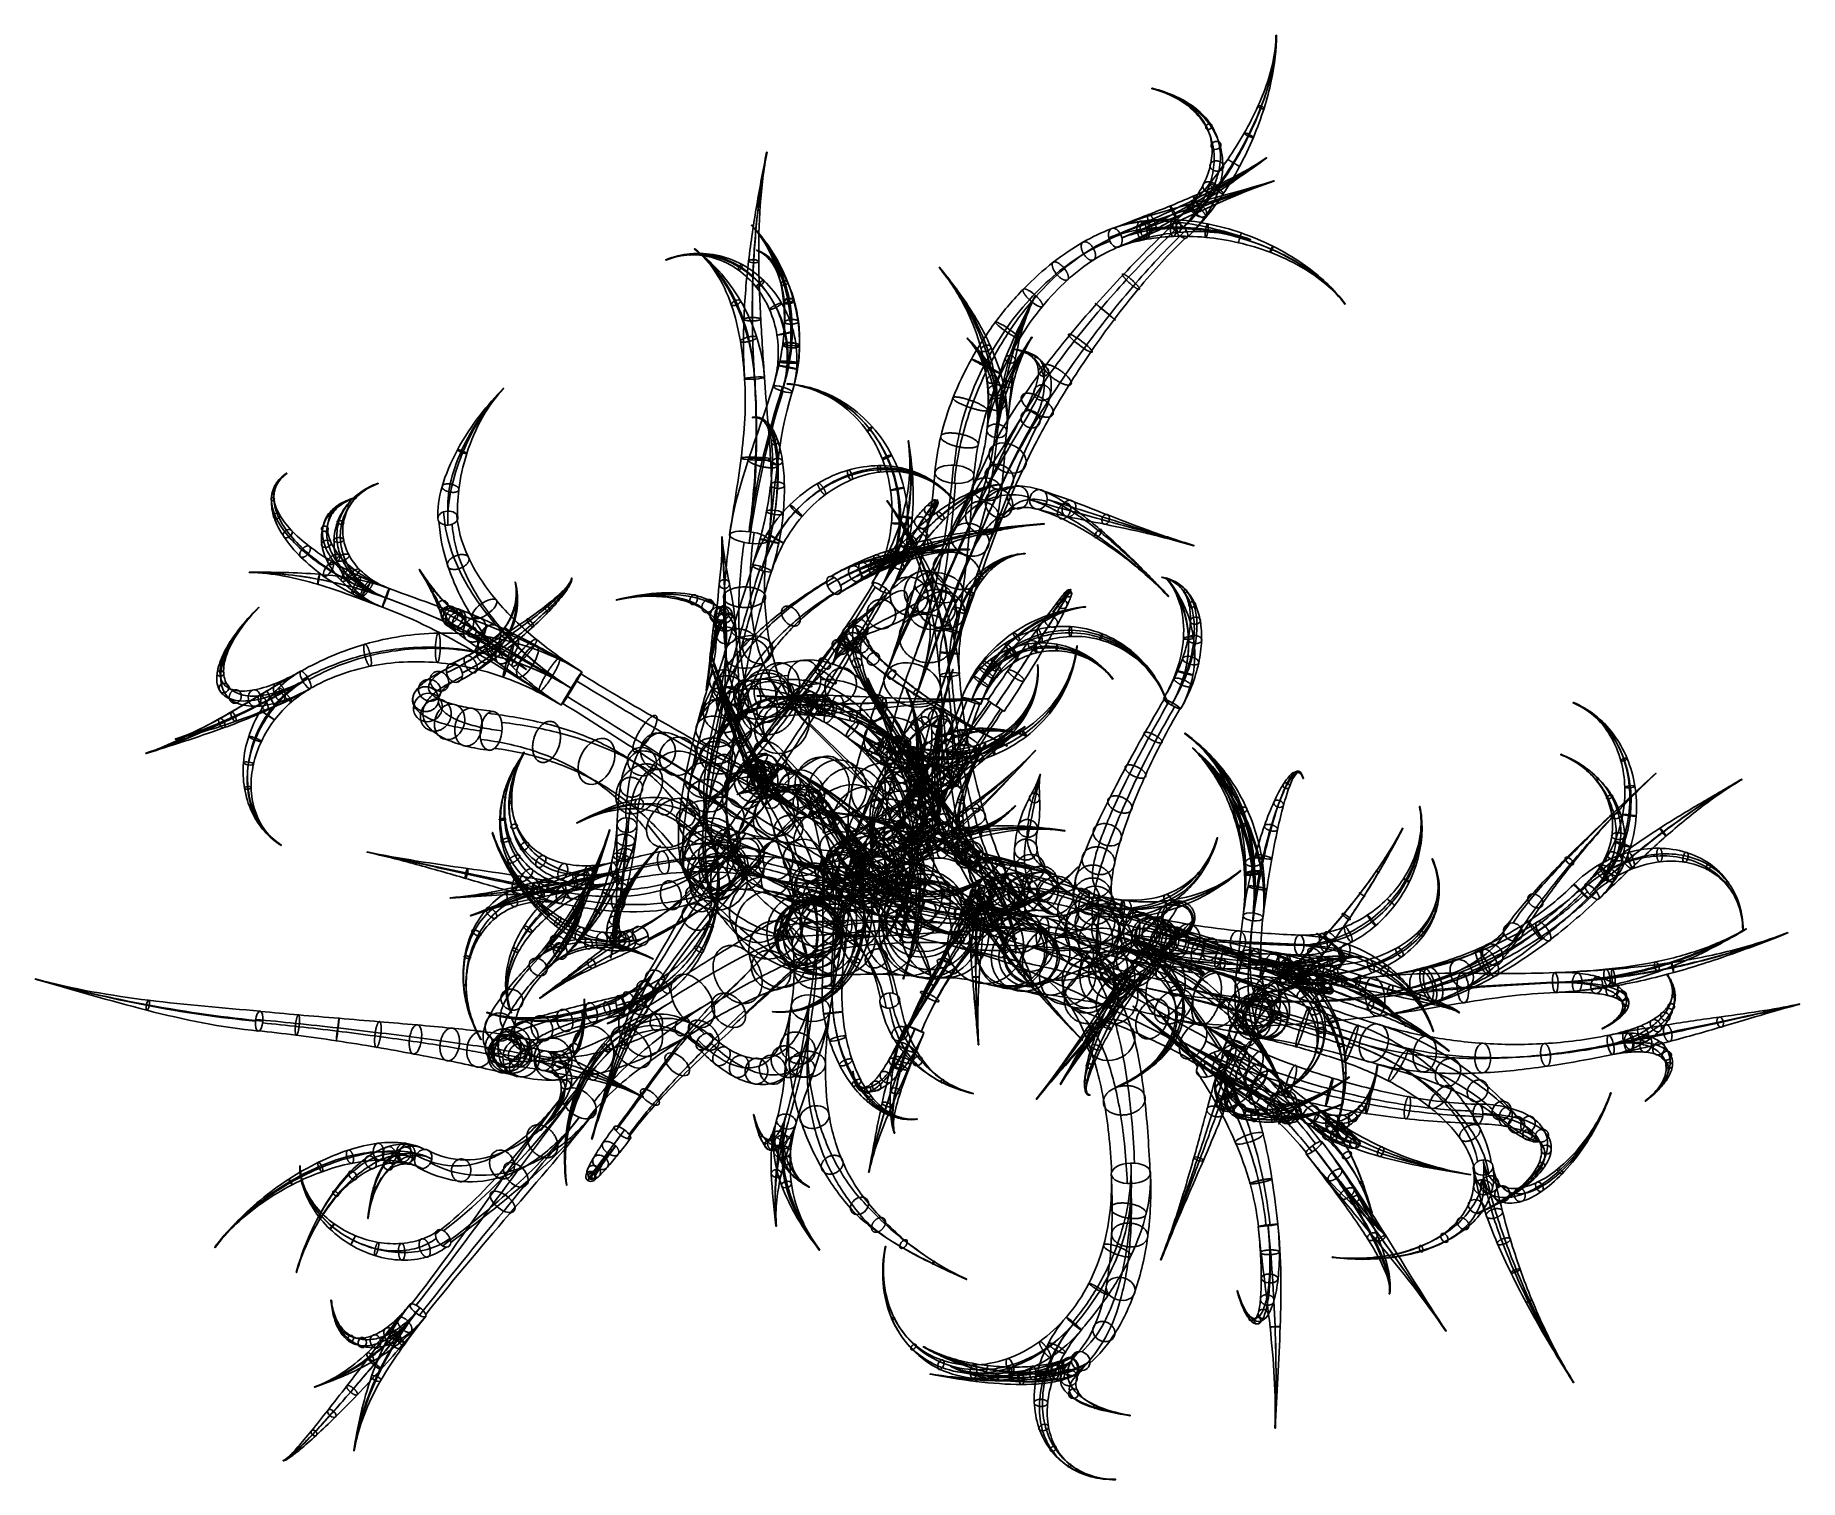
# Model space of a CAD drawing. Header units: millimetres. Extents: x -36.9 to 35.7, y -22.6 to 36.8.
import ezdxf

# ---------------------------------------------------------------- set-up
doc = ezdxf.new("R2010")
doc.units = ezdxf.units.MM
doc.header["$MEASUREMENT"] = 0
doc.layers.add('Default', color=18, linetype='Continuous', true_color=0x000000)

msp = doc.modelspace()

# ---------------------------------------------------------------- linework, layer by layer
at = {"layer": 'Default', "extrusion": (-0.002915, 0.686417, 0.727203)}
msp.add_circle((-14.317, 5.618, 59.494), 0.01, dxfattribs=at)
at = {"layer": 'Default', "extrusion": (0.804159, -0.206568, 0.557367)}
msp.add_circle((35.797, 31.633, 21.42), 0.01, dxfattribs=at)
at = {"layer": 'Default', "extrusion": (0.509389, -0.453577, 0.731294)}
msp.add_circle((32.401, 37.739, 19.425), 0.0722, dxfattribs=at)
at = {"layer": 'Default', "extrusion": (0.434104, 0.882994, 0.178536)}
msp.add_circle((2.734, 37.765, 42.527), 0.209, dxfattribs=at)
at = {"layer": 'Default', "extrusion": (0.167126, 0.862332, -0.477967)}
msp.add_circle((12.754, 50.492, 6.83), 0.01, dxfattribs=at)
at = {"layer": 'Default', "extrusion": (0.123869, -0.619779, 0.774939)}
msp.add_circle((17.788, 49.297, 13.969), 0.209, dxfattribs=at)
at = {"layer": 'Default', "extrusion": (0.534117, 0.385934, 0.752179)}
msp.add_circle((17.698, 3.325, 48.961), 0.01, dxfattribs=at)
at = {"layer": 'Default', "extrusion": (-0.283718, -0.675566, 0.680525)}
msp.add_circle((-1.248, 54.387, 6.025), 0.346, dxfattribs=at)
at = {"layer": 'Default', "extrusion": (-0.652381, -0.214378, 0.726939)}
msp.add_circle((-24.894, 38.656, 7.443), 0.01, dxfattribs=at)
at = {"layer": 'Default', "extrusion": (0.88122, 0.46582, 0.080398)}
msp.add_circle((21.475, 35.283, 26.537), 0.209, dxfattribs=at)
at = {"layer": 'Default', "extrusion": (0.935185, -0.000301962, -0.354161)}
msp.add_circle((28.893, 38.134, -3.834), 0.346, dxfattribs=at)
at = {"layer": 'Default', "extrusion": (0.640761, 0.610998, -0.464873)}
msp.add_circle((13.788, 52.962, 2.993), 0.408, dxfattribs=at)
msp.add_circle((13.788, 52.962, 2.993), 0.408, dxfattribs=at)
msp.add_circle((13.788, 52.962, 2.993), 0.408, dxfattribs=at)
at = {"layer": 'Default', "extrusion": (0.88891, -0.012088, -0.457923)}
msp.add_circle((29.056, 37.07, -8.118), 0.209, dxfattribs=at)
at = {"layer": 'Default', "extrusion": (-0.592233, 0.651393, 0.474287)}
msp.add_circle((-14.032, 29.582, 45.975), 0.01, dxfattribs=at)
at = {"layer": 'Default', "extrusion": (0.718843, 0.27639, -0.637866)}
msp.add_circle((23.886, 40.626, -11.229), 0.408, dxfattribs=at)
msp.add_circle((23.886, 40.626, -11.229), 0.408, dxfattribs=at)
msp.add_circle((23.886, 40.626, -11.229), 0.408, dxfattribs=at)
msp.add_circle((23.886, 40.626, -11.229), 0.408, dxfattribs=at)
msp.add_circle((23.886, 40.626, -11.229), 0.408, dxfattribs=at)
at = {"layer": 'Default', "extrusion": (0.960887, -0.276934, 0.001744)}
msp.add_circle((30.882, 36.505, 4.342), 0.209, dxfattribs=at)
at = {"layer": 'Default', "extrusion": (0.93051, -0.298819, -0.211798)}
msp.add_circle((31.062, 35.581, -3.833), 0.01, dxfattribs=at)
at = {"layer": 'Default', "extrusion": (0.834097, 0.334763, 0.438425)}
msp.add_circle((29.667, 38.497, 18.915), 0.01, dxfattribs=at)
at = {"layer": 'Default', "extrusion": (0.614262, -0.475741, 0.629566)}
msp.add_circle((16.191, 47.782, 6.699), 0.01, dxfattribs=at)
at = {"layer": 'Default', "extrusion": (0.877277, -0.224502, 0.424244)}
msp.add_circle((24.643, 46.344, 4.623), 0.0722, dxfattribs=at)
at = {"layer": 'Default', "extrusion": (0.051652, 0.953351, -0.297412)}
msp.add_circle((8.806, 49.112, 13.074), 0.209, dxfattribs=at)
at = {"layer": 'Default', "extrusion": (0.501502, -0.182927, 0.845596)}
msp.add_circle((23.814, 36.077, 26.517), 0.01, dxfattribs=at)
at = {"layer": 'Default', "extrusion": (0.36391, -0.57196, 0.73514)}
msp.add_circle((9.255, 48.701, 13.856), 0.0722, dxfattribs=at)
at = {"layer": 'Default', "extrusion": (-0.574877, 0.697628, 0.427589)}
msp.add_circle((-17.58, 37.555, 40.827), 0.01, dxfattribs=at)
at = {"layer": 'Default', "extrusion": (0.790711, -0.497111, 0.357291)}
msp.add_circle((31.259, 35.197, 11.633), 0.0722, dxfattribs=at)
at = {"layer": 'Default', "extrusion": (-0.644256, 0.713081, -0.276494)}
msp.add_circle((-12.587, 49.786, 11.125), 0.209, dxfattribs=at)
at = {"layer": 'Default', "extrusion": (-0.38344, 0.826942, -0.411267)}
msp.add_circle((-3.551, 50.324, 6.707), 0.209, dxfattribs=at)
at = {"layer": 'Default', "extrusion": (-0.170885, 0.905367, 0.388728)}
msp.add_circle((0.983, 32.183, 42.403), 0.209, dxfattribs=at)
at = {"layer": 'Default', "extrusion": (-0.159912, 0.856622, -0.490538)}
msp.add_circle((1.017, 51.679, 1.335), 0.209, dxfattribs=at)
at = {"layer": 'Default', "extrusion": (0.290244, 0.559343, 0.776462)}
msp.add_circle((8.248, 13.558, 56.532), 0.01, dxfattribs=at)
at = {"layer": 'Default', "extrusion": (0.459344, -0.615952, 0.640005)}
msp.add_circle((29.026, 36.277, 16.553), 0.01, dxfattribs=at)
at = {"layer": 'Default', "extrusion": (0.55776, 0.820369, -0.126088)}
msp.add_circle((11.305, 43.569, 16.803), 0.607, dxfattribs=at)
at = {"layer": 'Default', "extrusion": (-0.208395, 0.977156, -0.041691)}
msp.add_circle((0.778, 46.165, 23.37), 0.346, dxfattribs=at)
at = {"layer": 'Default', "extrusion": (0.073266, 0.984969, -0.156422)}
msp.add_circle((7.554, 48.141, 16.281), 0.346, dxfattribs=at)
at = {"layer": 'Default', "extrusion": (-0.450089, 0.455677, 0.76797)}
msp.add_circle((-18.157, 20.042, 49.49), 0.01, dxfattribs=at)
at = {"layer": 'Default', "extrusion": (-0.267123, 0.759951, 0.592554)}
msp.add_circle((-10.044, 26.587, 46.679), 0.209, dxfattribs=at)
at = {"layer": 'Default', "extrusion": (0.473389, 0.734994, 0.485476)}
msp.add_circle((9.752, 32.011, 43.786), 0.01, dxfattribs=at)
at = {"layer": 'Default', "extrusion": (0.596892, 0.787347, 0.154287)}
msp.add_circle((9.723, 42.435, 29.844), 0.607, dxfattribs=at)
at = {"layer": 'Default', "extrusion": (0.18417, 0.649814, 0.737444)}
msp.add_circle((3.304, 15.916, 52.141), 0.209, dxfattribs=at)
at = {"layer": 'Default', "extrusion": (-0.393039, 0.060612, 0.917522)}
msp.add_circle((-24.138, 22.997, 53.771), 0.01, dxfattribs=at)
at = {"layer": 'Default', "extrusion": (-0.066623, 0.99268, -0.100732)}
msp.add_circle((5.753, 46.093, 18.609), 0.408, dxfattribs=at)
msp.add_circle((5.753, 46.093, 18.609), 0.408, dxfattribs=at)
msp.add_circle((5.753, 46.093, 18.609), 0.408, dxfattribs=at)
at = {"layer": 'Default', "extrusion": (-0.196881, 0.619339, 0.760038)}
msp.add_circle((-9.228, 15.63, 50.364), 0.209, dxfattribs=at)
at = {"layer": 'Default', "extrusion": (0.280866, 0.749657, 0.599274)}
msp.add_circle((4.949, 25.025, 46.387), 0.209, dxfattribs=at)
at = {"layer": 'Default', "extrusion": (-0.06644, 0.288286, 0.955237)}
msp.add_circle((-9.637, -4.555, 57.549), 0.209, dxfattribs=at)
at = {"layer": 'Default', "extrusion": (0.614892, 0.62319, 0.483262)}
msp.add_circle((28.192, 29.044, 20.02), 0.01, dxfattribs=at)
at = {"layer": 'Default', "extrusion": (0.293075, 0.933581, 0.206237)}
msp.add_circle((12.52, 39.985, 28.257), 0.408, dxfattribs=at)
msp.add_circle((12.52, 39.985, 28.257), 0.408, dxfattribs=at)
msp.add_circle((12.52, 39.985, 28.257), 0.408, dxfattribs=at)
msp.add_circle((12.52, 39.985, 28.257), 0.408, dxfattribs=at)
at = {"layer": 'Default', "extrusion": (0.909866, -0.071442, -0.408705)}
msp.add_circle((21.946, 49.891, -30.772), 0.01, dxfattribs=at)
at = {"layer": 'Default', "extrusion": (0.348179, 0.061091, 0.935435)}
msp.add_circle((22.056, 21.33, 46.213), 0.01, dxfattribs=at)
at = {"layer": 'Default', "extrusion": (0.762098, -0.558894, -0.326871)}
msp.add_circle((15.302, 48.813, -33.399), 0.0722, dxfattribs=at)
at = {"layer": 'Default', "extrusion": (0.270784, 0.469856, 0.840186)}
msp.add_circle((6.982, 9.545, 52.123), 0.408, dxfattribs=at)
msp.add_circle((6.982, 9.545, 52.123), 0.408, dxfattribs=at)
at = {"layer": 'Default', "extrusion": (0.223188, -0.394747, 0.89127)}
msp.add_circle((4.372, 43.016, 37.574), 0.0722, dxfattribs=at)
at = {"layer": 'Default', "extrusion": (0.074237, 0.726664, 0.68297)}
msp.add_circle((-0.569, 19.575, 46.658), 0.408, dxfattribs=at)
msp.add_circle((-0.569, 19.575, 46.658), 0.408, dxfattribs=at)
msp.add_circle((-0.569, 19.575, 46.658), 0.408, dxfattribs=at)
msp.add_circle((-0.569, 19.575, 46.658), 0.408, dxfattribs=at)
msp.add_circle((-0.569, 19.575, 46.658), 0.408, dxfattribs=at)
at = {"layer": 'Default', "extrusion": (0.389837, 0.908146, -0.152634)}
msp.add_circle((25.519, 35.737, 5.081), 0.209, dxfattribs=at)
at = {"layer": 'Default', "extrusion": (-0.154106, 0.988054, 0.000485483)}
msp.add_circle((-2.147, 55.794, 20.075), 0.01, dxfattribs=at)
at = {"layer": 'Default', "extrusion": (0.304488, 0.635859, 0.709204)}
msp.add_circle((5.579, 17.401, 44.269), 0.806, dxfattribs=at)
msp.add_circle((5.579, 17.401, 44.269), 0.806, dxfattribs=at)
at = {"layer": 'Default', "extrusion": (0.034397, 0.994685, 0.09705)}
msp.add_circle((7.903, 41.925, 23.322), 0.607, dxfattribs=at)
at = {"layer": 'Default', "extrusion": (-0.047901, 0.761623, -0.646248)}
msp.add_circle((5.125, 54.567, -20.468), 0.209, dxfattribs=at)
at = {"layer": 'Default', "extrusion": (0.870316, 0.304031, -0.387447)}
msp.add_circle((18.799, 52.271, -18.716), 0.209, dxfattribs=at)
at = {"layer": 'Default', "extrusion": (-0.411505, 0.8976, 0.158043)}
msp.add_circle((-6.438, 52.722, 27.136), 0.209, dxfattribs=at)
at = {"layer": 'Default', "extrusion": (0.810179, -0.204213, -0.54946)}
msp.add_circle((18.071, 42.152, -34.359), 0.0722, dxfattribs=at)
at = {"layer": 'Default', "extrusion": (0.071067, 0.885434, 0.4593)}
msp.add_circle((0.575, 26.859, 35.026), 0.806, dxfattribs=at)
msp.add_circle((0.575, 26.859, 35.026), 0.806, dxfattribs=at)
at = {"layer": 'Default', "extrusion": (0.428202, 0.293805, 0.854589)}
msp.add_circle((30.511, 33.644, 33.727), 0.01, dxfattribs=at)
at = {"layer": 'Default', "extrusion": (0.892493, 0.319887, -0.318007)}
msp.add_circle((24.993, 30.471, -26.286), 0.01, dxfattribs=at)
at = {"layer": 'Default', "extrusion": (0.157752, 0.641161, 0.751018)}
msp.add_circle((2.137, 15.18, 44.774), 0.607, dxfattribs=at)
at = {"layer": 'Default', "extrusion": (0.372677, 0.218999, 0.901749)}
msp.add_circle((13.739, 8.959, 44.781), 0.607, dxfattribs=at)
at = {"layer": 'Default', "extrusion": (0.510534, 0.03242, 0.859246)}
msp.add_circle((18.128, 27.061, 53.295), 0.01, dxfattribs=at)
at = {"layer": 'Default', "extrusion": (0.45759, -0.134607, 0.878915)}
msp.add_circle((18.242, 23.466, 41.574), 0.408, dxfattribs=at)
msp.add_circle((18.242, 23.466, 41.574), 0.408, dxfattribs=at)
msp.add_circle((18.242, 23.466, 41.574), 0.408, dxfattribs=at)
at = {"layer": 'Default', "extrusion": (-0.007473, 0.478241, 0.878197)}
msp.add_circle((26.826, 5.054, 47.248), 0.0722, dxfattribs=at)
at = {"layer": 'Default', "extrusion": (0.501922, 0.721321, -0.477253)}
msp.add_circle((29.679, 33.65, -17.557), 0.0722, dxfattribs=at)
at = {"layer": 'Default', "extrusion": (0.777637, 0.198796, 0.596456)}
msp.add_circle((23.109, 46.35, 11.376), 0.01, dxfattribs=at)
at = {"layer": 'Default', "extrusion": (0.67965, 0.724658, -0.113783)}
msp.add_circle((15.886, 56.791, 2.32), 0.346, dxfattribs=at)
at = {"layer": 'Default', "extrusion": (-0.55582, 0.782854, 0.279648)}
msp.add_circle((-8.729, 45.26, 29.301), 0.01, dxfattribs=at)
at = {"layer": 'Default', "extrusion": (-0.223512, -0.316922, 0.921739)}
msp.add_circle((-10.046, 33.665, 43.737), 0.209, dxfattribs=at)
at = {"layer": 'Default', "extrusion": (0.001127, 0.073499, 0.997295)}
msp.add_circle((0.078, -13.823, 52.001), 0.0722, dxfattribs=at)
at = {"layer": 'Default', "extrusion": (-0.51657, 0.653606, 0.553132)}
msp.add_circle((-11.681, 36.415, 40.1), 0.01, dxfattribs=at)
at = {"layer": 'Default', "extrusion": (0.345024, 0.529924, 0.774686)}
msp.add_circle((30.075, 26.338, 33.551), 0.0722, dxfattribs=at)
at = {"layer": 'Default', "extrusion": (0.044252, -0.706144, 0.706685)}
msp.add_circle((-18.803, 38.31, 12.582), 0.408, dxfattribs=at)
msp.add_circle((-18.803, 38.31, 12.582), 0.408, dxfattribs=at)
at = {"layer": 'Default', "extrusion": (0.138182, 0.95686, -0.255586)}
msp.add_circle((8.848, 58.222, 1.251), 0.346, dxfattribs=at)
at = {"layer": 'Default', "extrusion": (0.048608, 0.997419, -0.052847)}
msp.add_circle((2.131, 56.997, 13.652), 0.346, dxfattribs=at)
at = {"layer": 'Default', "extrusion": (0.182879, 0.974047, -0.133374)}
msp.add_circle((4.132, 57.719, 8.89), 0.209, dxfattribs=at)
at = {"layer": 'Default', "extrusion": (0.225531, 0.448589, 0.864814)}
msp.add_circle((7.695, 11.265, 49.417), 0.01, dxfattribs=at)
at = {"layer": 'Default', "extrusion": (0.238283, 0.543529, 0.804859)}
msp.add_circle((5.015, 11.932, 42.044), 0.806, dxfattribs=at)
msp.add_circle((5.015, 11.932, 42.044), 0.806, dxfattribs=at)
msp.add_circle((5.015, 11.932, 42.044), 0.806, dxfattribs=at)
msp.add_circle((5.015, 11.932, 42.044), 0.806, dxfattribs=at)
at = {"layer": 'Default', "extrusion": (0.987818, 0.076943, 0.135257)}
msp.add_circle((16.312, 64.598, 14.778), 0.01, dxfattribs=at)
at = {"layer": 'Default', "extrusion": (0.650806, -0.19336, 0.73421)}
msp.add_circle((18.243, 33.641, 39.381), 0.209, dxfattribs=at)
at = {"layer": 'Default', "extrusion": (-0.44147, 0.555367, 0.704749)}
msp.add_circle((10.583, 8.989, 50.167), 0.209, dxfattribs=at)
at = {"layer": 'Default', "extrusion": (-0.200949, 0.686937, 0.698382)}
msp.add_circle((19.436, 13.951, 44.702), 0.209, dxfattribs=at)
at = {"layer": 'Default', "extrusion": (-0.058831, 0.878189, -0.474683)}
msp.add_circle((23.264, 42.52, -2.875), 0.209, dxfattribs=at)
at = {"layer": 'Default', "extrusion": (-0.026898, 0.448598, 0.893329)}
msp.add_circle((7.649, 15.203, 67.313), 0.01, dxfattribs=at)
at = {"layer": 'Default', "extrusion": (0.13372, 0.947625, 0.290045)}
msp.add_circle((9.702, 37.144, 26.884), 0.806, dxfattribs=at)
msp.add_circle((9.702, 37.144, 26.884), 0.806, dxfattribs=at)
msp.add_circle((9.702, 37.144, 26.884), 0.806, dxfattribs=at)
at = {"layer": 'Default', "extrusion": (-0.401527, -0.641234, 0.653908)}
msp.add_circle((-9.288, 50.509, 26.349), 0.346, dxfattribs=at)
at = {"layer": 'Default', "extrusion": (0.885483, 0.259251, 0.385627)}
msp.add_circle((15.261, 58.001, 28.997), 0.209, dxfattribs=at)
at = {"layer": 'Default', "extrusion": (0.72693, -0.541831, 0.421891)}
msp.add_circle((17.175, 47.521, 17.4), 0.209, dxfattribs=at)
at = {"layer": 'Default', "extrusion": (0.563462, 0.216418, 0.797292)}
msp.add_circle((14.876, 36.144, 53.02), 0.209, dxfattribs=at)
at = {"layer": 'Default', "extrusion": (0.824929, 0.295794, 0.481661)}
msp.add_circle((14.952, 54.274, 33.82), 0.209, dxfattribs=at)
at = {"layer": 'Default', "extrusion": (0.812067, 0.21534, 0.542381)}
msp.add_circle((15.137, 52.567, 36.972), 0.209, dxfattribs=at)
at = {"layer": 'Default', "extrusion": (0.384056, -0.001854, 0.923308)}
msp.add_circle((15.308, 26.577, 60.834), 0.01, dxfattribs=at)
at = {"layer": 'Default', "extrusion": (0.923552, 0.164212, 0.346535)}
msp.add_circle((15.547, 59.798, 25.977), 0.01, dxfattribs=at)
at = {"layer": 'Default', "extrusion": (0.888596, 0.004347, 0.45867)}
msp.add_circle((15.659, 57.867, 31.691), 0.01, dxfattribs=at)
at = {"layer": 'Default', "extrusion": (0.706923, 0.033264, -0.706508)}
msp.add_circle((15.299, 36.623, -30.121), 0.01, dxfattribs=at)
at = {"layer": 'Default', "extrusion": (0.803851, -0.240178, 0.544186)}
msp.add_circle((18.249, 42.941, 34.758), 0.01, dxfattribs=at)
at = {"layer": 'Default', "extrusion": (0.995377, -0.016143, 0.094678)}
msp.add_circle((14.274, 41.899, -24.446), 0.01, dxfattribs=at)
at = {"layer": 'Default', "extrusion": (0.98048, -0.183953, 0.069422)}
msp.add_circle((9.544, 41.443, -24.633), 0.209, dxfattribs=at)
at = {"layer": 'Default', "extrusion": (0.776408, -0.507876, -0.373165)}
msp.add_circle((-1.153, 26.559, -41.828), 0.346, dxfattribs=at)
at = {"layer": 'Default', "extrusion": (0.6809, -0.618247, -0.392614)}
msp.add_circle((-5.334, 26.067, -41.166), 0.346, dxfattribs=at)
at = {"layer": 'Default', "extrusion": (-0.599635, 0.7373, -0.311169)}
msp.add_circle((9.239, 45.73, 12.782), 0.346, dxfattribs=at)
at = {"layer": 'Default', "extrusion": (0.286983, -0.455886, 0.842502)}
msp.add_circle((-9.928, 34.302, 9.491), 0.01, dxfattribs=at)
at = {"layer": 'Default', "extrusion": (0.293124, 0.936459, 0.192673)}
msp.add_circle((11.11, 52.66, 22.688), 0.408, dxfattribs=at)
msp.add_circle((11.11, 52.66, 22.688), 0.408, dxfattribs=at)
msp.add_circle((11.11, 52.66, 22.688), 0.408, dxfattribs=at)
at = {"layer": 'Default', "extrusion": (0.688939, 0.413976, 0.594968)}
msp.add_circle((14.237, 47.728, 40.132), 0.408, dxfattribs=at)
msp.add_circle((14.237, 47.728, 40.132), 0.408, dxfattribs=at)
msp.add_circle((14.237, 47.728, 40.132), 0.408, dxfattribs=at)
msp.add_circle((14.237, 47.728, 40.132), 0.408, dxfattribs=at)
msp.add_circle((14.237, 47.728, 40.132), 0.408, dxfattribs=at)
at = {"layer": 'Default', "extrusion": (-0.253173, -0.162816, 0.953622)}
msp.add_circle((-12.068, 20.14, 41.705), 0.806, dxfattribs=at)
msp.add_circle((-12.068, 20.14, 41.705), 0.806, dxfattribs=at)
at = {"layer": 'Default', "extrusion": (0.15645, 0.782891, 0.602168)}
msp.add_circle((2.475, 21.163, 33.354), 1.005, dxfattribs=at)
at = {"layer": 'Default', "extrusion": (0.656904, 0.447609, -0.606731)}
msp.add_circle((10.989, 44.916, -20.942), 0.0722, dxfattribs=at)
at = {"layer": 'Default', "extrusion": (-0.574365, 0.102155, 0.812201)}
msp.add_circle((-15.954, 42.584, 47.673), 0.01, dxfattribs=at)
at = {"layer": 'Default', "extrusion": (0.93713, -0.346425, 0.042151)}
msp.add_circle((5.043, 40.846, -24.105), 0.408, dxfattribs=at)
msp.add_circle((5.043, 40.846, -24.105), 0.408, dxfattribs=at)
msp.add_circle((5.043, 40.846, -24.105), 0.408, dxfattribs=at)
msp.add_circle((5.043, 40.846, -24.105), 0.408, dxfattribs=at)
msp.add_circle((5.043, 40.846, -24.105), 0.408, dxfattribs=at)
at = {"layer": 'Default', "extrusion": (-0.092652, 0.463101, 0.881449)}
msp.add_circle((13.986, 14.148, 63.252), 0.01, dxfattribs=at)
at = {"layer": 'Default', "extrusion": (-0.437, -0.47286, 0.765137)}
msp.add_circle((-20.563, 34.688, 41.581), 0.0722, dxfattribs=at)
at = {"layer": 'Default', "extrusion": (0.017077, -0.185997, 0.982402)}
msp.add_circle((-13.427, 25.269, 48.426), 0.01, dxfattribs=at)
at = {"layer": 'Default', "extrusion": (0.495783, 0.831783, -0.249672)}
msp.add_circle((9.02, 57.592, -3.465), 0.408, dxfattribs=at)
msp.add_circle((9.02, 57.592, -3.465), 0.408, dxfattribs=at)
msp.add_circle((9.02, 57.592, -3.465), 0.408, dxfattribs=at)
msp.add_circle((9.02, 57.592, -3.465), 0.408, dxfattribs=at)
msp.add_circle((9.02, 57.592, -3.465), 0.408, dxfattribs=at)
at = {"layer": 'Default', "extrusion": (-0.009924, 0.279396, 0.960125)}
msp.add_circle((-0.46, -1.856, 41.319), 1.005, dxfattribs=at)
at = {"layer": 'Default', "extrusion": (-0.327638, 0.912407, 0.245291)}
msp.add_circle((-4.756, 45.75, 25.474), 0.209, dxfattribs=at)
at = {"layer": 'Default', "extrusion": (0.485923, 0.779533, -0.395231)}
msp.add_circle((6.073, 50.305, -7.906), 0.209, dxfattribs=at)
at = {"layer": 'Default', "extrusion": (0.063985, 0.057901, 0.99627)}
msp.add_circle((6.555, -9.721, 44.628), 0.0722, dxfattribs=at)
at = {"layer": 'Default', "extrusion": (-0.561214, 0.680016, -0.471823)}
msp.add_circle((-16.666, 52.91, -22.633), 0.01, dxfattribs=at)
at = {"layer": 'Default', "extrusion": (-0.345215, 0.447922, 0.824738)}
msp.add_circle((-16.768, 31.118, 53.671), 0.0722, dxfattribs=at)
at = {"layer": 'Default', "extrusion": (0.69056, 0.68603, -0.229109)}
msp.add_circle((28.932, 27.575, -17.048), 0.01, dxfattribs=at)
at = {"layer": 'Default', "extrusion": (0.164661, -0.236727, 0.957521)}
msp.add_circle((-8.878, 30.244, 22.538), 0.209, dxfattribs=at)
at = {"layer": 'Default', "extrusion": (0.029789, 0.000475229, 0.999556)}
msp.add_circle((13.179, 20.511, 33.866), 0.408, dxfattribs=at)
msp.add_circle((13.179, 20.511, 33.866), 0.408, dxfattribs=at)
msp.add_circle((13.179, 20.511, 33.866), 0.408, dxfattribs=at)
at = {"layer": 'Default', "extrusion": (0.354277, -0.201588, 0.913154)}
msp.add_circle((1.456, 35.916, 24.016), 0.47, dxfattribs=at)
at = {"layer": 'Default', "extrusion": (-0.537128, 0.739831, -0.405147)}
msp.add_circle((7.122, 44.253, 3.915), 0.607, dxfattribs=at)
at = {"layer": 'Default', "extrusion": (0.956152, 0.221678, -0.191393)}
msp.add_circle((16.172, 61.605, -21.768), 0.01, dxfattribs=at)
at = {"layer": 'Default', "extrusion": (-0.094168, -0.262283, 0.960385)}
msp.add_circle((-12.566, 26.739, 59.384), 0.209, dxfattribs=at)
at = {"layer": 'Default', "extrusion": (-0.060194, 0.148997, 0.987004)}
msp.add_circle((3.066, -5.064, 63.717), 0.346, dxfattribs=at)
at = {"layer": 'Default', "extrusion": (0.344943, 0.483618, 0.804443)}
msp.add_circle((3.535, 13.318, 40.845), 0.01, dxfattribs=at)
at = {"layer": 'Default', "extrusion": (-0.235975, -0.385012, 0.892234)}
msp.add_circle((-2.44, 33.764, 35.158), 0.209, dxfattribs=at)
at = {"layer": 'Default', "extrusion": (0.920649, 0.108204, 0.375096)}
msp.add_circle((12.481, 44.983, 26.649), 0.01, dxfattribs=at)
at = {"layer": 'Default', "extrusion": (-0.671152, 0.706724, 0.223824)}
msp.add_circle((-16.518, 48.816, 14.556), 0.01, dxfattribs=at)
at = {"layer": 'Default', "extrusion": (-0.475652, 0.3351, 0.813304)}
msp.add_circle((0.859, -0.132, 38.541), 0.209, dxfattribs=at)
at = {"layer": 'Default', "extrusion": (0.898697, -0.438541, 0.005049)}
msp.add_circle((2.657, 40.005, -21.726), 0.607, dxfattribs=at)
at = {"layer": 'Default', "extrusion": (0.624352, -0.37269, 0.686503)}
msp.add_circle((0.986, 42.827, 10.478), 0.607, dxfattribs=at)
at = {"layer": 'Default', "extrusion": (0.266583, 0.396384, 0.878529)}
msp.add_circle((21.389, 27.47, 51.262), 0.209, dxfattribs=at)
at = {"layer": 'Default', "extrusion": (0.744384, 0.600993, -0.291032)}
msp.add_circle((20.213, 51.451, -20.778), 0.209, dxfattribs=at)
at = {"layer": 'Default', "extrusion": (-0.015927, 0.534794, 0.844833)}
msp.add_circle((8.092, 21.541, 57.155), 0.408, dxfattribs=at)
msp.add_circle((8.092, 21.541, 57.155), 0.408, dxfattribs=at)
msp.add_circle((8.092, 21.541, 57.155), 0.408, dxfattribs=at)
msp.add_circle((8.092, 21.541, 57.155), 0.408, dxfattribs=at)
at = {"layer": 'Default', "extrusion": (-0.170124, -0.111624, 0.97908)}
msp.add_circle((-12.021, 15.45, 53.346), 0.408, dxfattribs=at)
msp.add_circle((-12.021, 15.45, 53.346), 0.408, dxfattribs=at)
msp.add_circle((-12.021, 15.45, 53.346), 0.408, dxfattribs=at)
msp.add_circle((-12.021, 15.45, 53.346), 0.408, dxfattribs=at)
msp.add_circle((-12.021, 15.45, 53.346), 0.408, dxfattribs=at)
at = {"layer": 'Default', "extrusion": (0.225466, 0.967912, -0.110954)}
msp.add_circle((1.949, 50.845, 6.585), 0.346, dxfattribs=at)
at = {"layer": 'Default', "extrusion": (0.968082, -0.015833, 0.250132)}
msp.add_circle((12.384, 48.02, 18.085), 0.209, dxfattribs=at)
at = {"layer": 'Default', "extrusion": (-0.056611, 0.716547, 0.695238)}
msp.add_circle((-11.807, 35.094, 50.425), 0.209, dxfattribs=at)
at = {"layer": 'Default', "extrusion": (0.986984, -0.032001, 0.157605)}
msp.add_circle((10.955, 42.227, -14.204), 0.607, dxfattribs=at)
at = {"layer": 'Default', "extrusion": (0.801894, 0.527386, 0.280767)}
msp.add_circle((19.541, 55.551, 7), 0.346, dxfattribs=at)
at = {"layer": 'Default', "extrusion": (0.798535, -0.486552, 0.354414)}
msp.add_circle((0.796, 43.992, -4.67), 0.744, dxfattribs=at)
at = {"layer": 'Default', "extrusion": (-0.112038, -0.628707, 0.769529)}
msp.add_circle((-10.916, 50.223, 44.895), 0.0722, dxfattribs=at)
at = {"layer": 'Default', "extrusion": (-0.129463, 0.741708, 0.658109)}
msp.add_circle((5.448, 22.367, 36.256), 1.005, dxfattribs=at)
at = {"layer": 'Default', "extrusion": (0.438812, 0.540084, 0.71816)}
msp.add_circle((12.852, 37.59, 45.03), 0.607, dxfattribs=at)
at = {"layer": 'Default', "extrusion": (-0.432352, -0.465176, 0.772452)}
msp.add_circle((-10.714, 41.189, 40.717), 0.346, dxfattribs=at)
at = {"layer": 'Default', "extrusion": (0.239931, -0.325981, 0.914423)}
msp.add_circle((4.604, 33.796, 48.743), 0.346, dxfattribs=at)
at = {"layer": 'Default', "extrusion": (0.800242, 0.560114, 0.214206)}
msp.add_circle((7.597, 47.216, 19.83), 0.346, dxfattribs=at)
at = {"layer": 'Default', "extrusion": (0.74098, 0.610807, 0.279041)}
msp.add_circle((7.109, 45.674, 24.07), 0.209, dxfattribs=at)
at = {"layer": 'Default', "extrusion": (0.465856, 0.713587, -0.523231)}
msp.add_circle((2.825, 47.973, -15.247), 0.346, dxfattribs=at)
at = {"layer": 'Default', "extrusion": (0.971998, 0.150954, 0.18009)}
msp.add_circle((10.823, 48.585, 14.989), 0.209, dxfattribs=at)
at = {"layer": 'Default', "extrusion": (0.089543, 0.91439, -0.394808)}
msp.add_circle((-4.801, 58.754, -11.937), 0.01, dxfattribs=at)
at = {"layer": 'Default', "extrusion": (-0.039728, 0.974063, -0.222764)}
msp.add_circle((-11.036, 59.471, -1.707), 0.209, dxfattribs=at)
at = {"layer": 'Default', "extrusion": (-0.282553, -0.653558, 0.702157)}
msp.add_circle((-31.187, 22.078, 23.264), 0.0722, dxfattribs=at)
at = {"layer": 'Default', "extrusion": (0.590226, 0.276746, 0.758317)}
msp.add_circle((17.927, 45.388, 32.428), 0.408, dxfattribs=at)
msp.add_circle((17.927, 45.388, 32.428), 0.408, dxfattribs=at)
msp.add_circle((17.927, 45.388, 32.428), 0.408, dxfattribs=at)
at = {"layer": 'Default', "extrusion": (-0.261171, 0.885022, -0.38539)}
msp.add_circle((5.613, 63.233, -12.156), 0.01, dxfattribs=at)
at = {"layer": 'Default', "extrusion": (-0.277909, 0.849235, 0.448961)}
msp.add_circle((5.103, 46.743, 38.799), 0.01, dxfattribs=at)
at = {"layer": 'Default', "extrusion": (0.542811, 0.026379, 0.83944)}
msp.add_circle((10.558, 28.462, 35.248), 0.806, dxfattribs=at)
msp.add_circle((10.558, 28.462, 35.248), 0.806, dxfattribs=at)
at = {"layer": 'Default', "extrusion": (-0.091283, -0.248588, 0.964299)}
msp.add_circle((-7.598, 25.289, 58.615), 0.01, dxfattribs=at)
at = {"layer": 'Default', "extrusion": (0.146816, -0.447873, 0.881961)}
msp.add_circle((0.501, 38.347, 47.537), 0.209, dxfattribs=at)
at = {"layer": 'Default', "extrusion": (0.235853, 0.650428, 0.722023)}
msp.add_circle((4.196, 16.37, 30.407), 1.204, dxfattribs=at)
msp.add_circle((4.196, 16.37, 30.407), 1.204, dxfattribs=at)
msp.add_circle((4.196, 16.37, 30.407), 1.204, dxfattribs=at)
msp.add_circle((4.196, 16.37, 30.407), 1.204, dxfattribs=at)
msp.add_circle((4.196, 16.37, 30.407), 1.204, dxfattribs=at)
at = {"layer": 'Default', "extrusion": (0.761237, 0.627751, 0.162624)}
msp.add_circle((6.715, 48.044, 17.015), 0.346, dxfattribs=at)
at = {"layer": 'Default', "extrusion": (-0.050788, 0.844725, -0.532785)}
msp.add_circle((-5.005, 54.114, -21.5), 0.01, dxfattribs=at)
at = {"layer": 'Default', "extrusion": (0.918318, -0.366908, 0.14856)}
msp.add_circle((12.833, 50.03, 8.886), 0.0722, dxfattribs=at)
at = {"layer": 'Default', "extrusion": (0.786276, -0.586059, 0.195716)}
msp.add_circle((14.055, 50.702, 9.809), 0.0722, dxfattribs=at)
at = {"layer": 'Default', "extrusion": (0.241742, 0.861767, 0.446002)}
msp.add_circle((-7.252, 46.845, 38.496), 0.346, dxfattribs=at)
at = {"layer": 'Default', "extrusion": (0.236018, -0.365349, 0.900453)}
msp.add_circle((-19.045, 36.687, 20.377), 0.209, dxfattribs=at)
at = {"layer": 'Default', "extrusion": (0.829318, 0.471236, 0.30028)}
msp.add_circle((21.683, 41.527, -5.068), 0.408, dxfattribs=at)
msp.add_circle((21.683, 41.527, -5.068), 0.408, dxfattribs=at)
msp.add_circle((21.683, 41.527, -5.068), 0.408, dxfattribs=at)
msp.add_circle((21.683, 41.527, -5.068), 0.408, dxfattribs=at)
msp.add_circle((21.683, 41.527, -5.068), 0.408, dxfattribs=at)
at = {"layer": 'Default', "extrusion": (0.22773, 0.297648, 0.927116)}
msp.add_circle((22.406, 23.879, 46.516), 0.47, dxfattribs=at)
at = {"layer": 'Default', "extrusion": (0.789818, -0.534969, -0.299993)}
msp.add_circle((-0.463, 22.007, -27.718), 0.01, dxfattribs=at)
at = {"layer": 'Default', "extrusion": (0.850073, -0.525685, -0.032109)}
msp.add_circle((0.671, 39.244, -19.101), 0.806, dxfattribs=at)
msp.add_circle((0.671, 39.244, -19.101), 0.806, dxfattribs=at)
msp.add_circle((0.671, 39.244, -19.101), 0.806, dxfattribs=at)
msp.add_circle((0.671, 39.244, -19.101), 0.806, dxfattribs=at)
msp.add_circle((0.671, 39.244, -19.101), 0.806, dxfattribs=at)
at = {"layer": 'Default', "extrusion": (0.06615, 0.577977, 0.813367)}
msp.add_circle((9.65, 25.667, 51.681), 0.607, dxfattribs=at)
at = {"layer": 'Default', "extrusion": (0.10385, 0.21599, 0.970857)}
msp.add_circle((10.322, 4.097, 40.998), 1.005, dxfattribs=at)
at = {"layer": 'Default', "extrusion": (0.672875, 0.013258, 0.739638)}
msp.add_circle((9.882, 43.982, 38.429), 0.607, dxfattribs=at)
at = {"layer": 'Default', "extrusion": (0.592347, 0.708734, -0.383174)}
msp.add_circle((10.428, 56.31, -18.46), 0.209, dxfattribs=at)
at = {"layer": 'Default', "extrusion": (-0.379503, 0.898859, -0.219156)}
msp.add_circle((-1.603, 53.673, -1.224), 0.01, dxfattribs=at)
at = {"layer": 'Default', "extrusion": (0.597615, -0.469185, 0.650171)}
msp.add_circle((7.261, 51.13, 33.501), 0.209, dxfattribs=at)
at = {"layer": 'Default', "extrusion": (-0.076511, 0.978062, 0.193756)}
msp.add_circle((-1.546, 46.762, 19.864), 0.408, dxfattribs=at)
msp.add_circle((-1.546, 46.762, 19.864), 0.408, dxfattribs=at)
msp.add_circle((-1.546, 46.762, 19.864), 0.408, dxfattribs=at)
at = {"layer": 'Default', "extrusion": (0.315525, 0.948297, 0.034299)}
msp.add_circle((2.564, 63.132, 12.625), 0.01, dxfattribs=at)
at = {"layer": 'Default', "extrusion": (-0.614801, 0.784952, -0.076614)}
msp.add_circle((-12.238, 51.127, -0.364), 0.01, dxfattribs=at)
at = {"layer": 'Default', "extrusion": (0.662234, 0.06582, 0.746401)}
msp.add_circle((12.257, 44.352, 9.517), 0.346, dxfattribs=at)
at = {"layer": 'Default', "extrusion": (-0.171277, 0.270827, 0.947268)}
msp.add_circle((12.616, -1.896, 53.145), 0.607, dxfattribs=at)
at = {"layer": 'Default', "extrusion": (0.110748, 0.887615, -0.447072)}
msp.add_circle((10.422, 64.801, -22.728), 0.01, dxfattribs=at)
at = {"layer": 'Default', "extrusion": (0.194068, 0.81056, 0.552567)}
msp.add_circle((10.457, 40.753, 35.912), 0.607, dxfattribs=at)
at = {"layer": 'Default', "extrusion": (0.447597, 0.343078, 0.825805)}
msp.add_circle((12.388, 32.359, 45.902), 0.744, dxfattribs=at)
at = {"layer": 'Default', "extrusion": (-0.360651, 0.352488, 0.86353)}
msp.add_circle((-1.702, 9.508, 36.667), 1.204, dxfattribs=at)
msp.add_circle((-1.702, 9.508, 36.667), 1.204, dxfattribs=at)
msp.add_circle((-1.702, 9.508, 36.667), 1.204, dxfattribs=at)
at = {"layer": 'Default', "extrusion": (0.870344, -0.058018, -0.489015)}
msp.add_circle((9.148, 55.833, -40.251), 0.01, dxfattribs=at)
at = {"layer": 'Default', "extrusion": (0.534339, 0.006356, 0.845246)}
msp.add_circle((9.34, 36.805, 48.59), 0.408, dxfattribs=at)
msp.add_circle((9.34, 36.805, 48.59), 0.408, dxfattribs=at)
msp.add_circle((9.34, 36.805, 48.59), 0.408, dxfattribs=at)
msp.add_circle((9.34, 36.805, 48.59), 0.408, dxfattribs=at)
at = {"layer": 'Default', "extrusion": (-0.606319, 0.057, 0.793176)}
msp.add_circle((-8.959, 35.7, 56.998), 0.0722, dxfattribs=at)
at = {"layer": 'Default', "extrusion": (0.785811, -0.318773, 0.529985)}
msp.add_circle((6.772, 54.874, 24.541), 0.47, dxfattribs=at)
at = {"layer": 'Default', "extrusion": (0.15802, 0.028889, 0.987013)}
msp.add_circle((9.971, 12.782, 61.535), 0.346, dxfattribs=at)
at = {"layer": 'Default', "extrusion": (-0.243937, 0.046735, 0.968664)}
msp.add_circle((-8.373, 10.071, 64.498), 0.209, dxfattribs=at)
at = {"layer": 'Default', "extrusion": (0.415718, -0.420936, 0.80622)}
msp.add_circle((4.717, 36.148, 35.405), 0.607, dxfattribs=at)
at = {"layer": 'Default', "extrusion": (0.921099, 0.030634, 0.388121)}
msp.add_circle((9.422, 59.193, 23.15), 0.209, dxfattribs=at)
at = {"layer": 'Default', "extrusion": (-0.308872, 0.692726, -0.651712)}
msp.add_circle((-3.076, 51.215, -31.548), 0.01, dxfattribs=at)
at = {"layer": 'Default', "extrusion": (0.343377, 0.93376, 0.100915)}
msp.add_circle((1.732, 48.721, 14.412), 0.408, dxfattribs=at)
msp.add_circle((1.732, 48.721, 14.412), 0.408, dxfattribs=at)
msp.add_circle((1.732, 48.721, 14.412), 0.408, dxfattribs=at)
msp.add_circle((1.732, 48.721, 14.412), 0.408, dxfattribs=at)
at = {"layer": 'Default', "extrusion": (0.557393, 0.830248, 0.001156)}
msp.add_circle((2.963, 49.677, 9.192), 0.408, dxfattribs=at)
msp.add_circle((2.963, 49.677, 9.192), 0.408, dxfattribs=at)
at = {"layer": 'Default', "extrusion": (0.977059, 0.04391, -0.208394)}
msp.add_circle((9.416, 63.123, -10.603), 0.01, dxfattribs=at)
at = {"layer": 'Default', "extrusion": (0.498462, 0.858572, 0.119955)}
msp.add_circle((-3.866, 56.525, 19.936), 0.408, dxfattribs=at)
msp.add_circle((-3.866, 56.525, 19.936), 0.408, dxfattribs=at)
msp.add_circle((-3.866, 56.525, 19.936), 0.408, dxfattribs=at)
at = {"layer": 'Default', "extrusion": (0.777654, 0.358434, 0.516507)}
msp.add_circle((19.966, 42.97, -0.88), 0.209, dxfattribs=at)
at = {"layer": 'Default', "extrusion": (0.851954, 0.388675, -0.350865)}
msp.add_circle((19.916, 27.865, -34.442), 0.209, dxfattribs=at)
at = {"layer": 'Default', "extrusion": (0.563795, 0.825838, 0.011246)}
msp.add_circle((27.551, 37.829, -7.666), 0.346, dxfattribs=at)
at = {"layer": 'Default', "extrusion": (-0.542824, 0.200584, 0.815542)}
msp.add_circle((-1.173, 9.911, 51.254), 0.744, dxfattribs=at)
at = {"layer": 'Default', "extrusion": (0.827338, -0.098181, -0.553058)}
msp.add_circle((6.014, 27.692, -41.145), 0.806, dxfattribs=at)
msp.add_circle((6.014, 27.692, -41.145), 0.806, dxfattribs=at)
at = {"layer": 'Default', "extrusion": (0.147593, 0.615617, 0.774101)}
msp.add_circle((10.571, 29.791, 45.711), 0.806, dxfattribs=at)
msp.add_circle((10.571, 29.791, 45.711), 0.806, dxfattribs=at)
msp.add_circle((10.571, 29.791, 45.711), 0.806, dxfattribs=at)
msp.add_circle((10.571, 29.791, 45.711), 0.806, dxfattribs=at)
at = {"layer": 'Default', "extrusion": (0.3215, 0.303257, 0.897036)}
msp.add_circle((11.511, 24.495, 49.442), 0.607, dxfattribs=at)
at = {"layer": 'Default', "extrusion": (-0.358157, 0.925434, 0.123679)}
msp.add_circle((4.586, 61.351, 19.46), 0.0722, dxfattribs=at)
at = {"layer": 'Default', "extrusion": (0.702022, -0.297985, 0.646815)}
msp.add_circle((6.84, 52.336, 35.993), 0.209, dxfattribs=at)
at = {"layer": 'Default', "extrusion": (-0.310706, -0.117186, 0.943255)}
msp.add_circle((-8.251, 21.998, 53.445), 0.346, dxfattribs=at)
at = {"layer": 'Default', "extrusion": (-0.044607, 0.435214, 0.899221)}
msp.add_circle((-1.243, 16.704, 53.193), 0.408, dxfattribs=at)
msp.add_circle((-1.243, 16.704, 53.193), 0.408, dxfattribs=at)
at = {"layer": 'Default', "extrusion": (0.824855, -0.509978, 0.244002)}
msp.add_circle((7.956, 61.166, 10.947), 0.0722, dxfattribs=at)
at = {"layer": 'Default', "extrusion": (0.493387, 0.683962, -0.537368)}
msp.add_circle((2.101, 54.546, -23.731), 0.0722, dxfattribs=at)
at = {"layer": 'Default', "extrusion": (0.591955, 0.733817, -0.33332)}
msp.add_circle((1.907, 59.806, -10.364), 0.0722, dxfattribs=at)
at = {"layer": 'Default', "extrusion": (-0.320486, 0.944618, -0.070613)}
msp.add_circle((-12.181, 52.286, 2.01), 0.01, dxfattribs=at)
at = {"layer": 'Default', "extrusion": (0.775236, -0.319725, 0.54478)}
msp.add_circle((18.717, 23.489, 40.079), 0.01, dxfattribs=at)
at = {"layer": 'Default', "extrusion": (-0.656501, 0.332254, 0.67721)}
msp.add_circle((0.026, 20.618, 39.962), 1.005, dxfattribs=at)
at = {"layer": 'Default', "extrusion": (-0.334059, 0.194312, 0.922305)}
msp.add_circle((-0.936, 6.306, 47.725), 0.806, dxfattribs=at)
msp.add_circle((-0.936, 6.306, 47.725), 0.806, dxfattribs=at)
at = {"layer": 'Default', "extrusion": (-0.270663, 0.651787, 0.708459)}
msp.add_circle((4.195, 32.573, 47.215), 0.209, dxfattribs=at)
at = {"layer": 'Default', "extrusion": (0.612277, 0.784706, 0.096711)}
msp.add_circle((10.309, 58.938, 8.161), 0.0722, dxfattribs=at)
at = {"layer": 'Default', "extrusion": (0.767554, -0.597585, 0.231847)}
msp.add_circle((4.536, 60.58, 6.555), 0.408, dxfattribs=at)
msp.add_circle((4.536, 60.58, 6.555), 0.408, dxfattribs=at)
msp.add_circle((4.536, 60.58, 6.555), 0.408, dxfattribs=at)
msp.add_circle((4.536, 60.58, 6.555), 0.408, dxfattribs=at)
msp.add_circle((4.536, 60.58, 6.555), 0.408, dxfattribs=at)
at = {"layer": 'Default', "extrusion": (0.781977, -0.352957, 0.513744)}
msp.add_circle((6.535, 52.338, 25.012), 0.01, dxfattribs=at)
at = {"layer": 'Default', "extrusion": (-0.434507, 0.846085, 0.308777)}
msp.add_circle((-2.286, 47.564, 23.545), 0.209, dxfattribs=at)
at = {"layer": 'Default', "extrusion": (-0.431024, 0.68427, -0.588212)}
msp.add_circle((-2.974, 56.068, -31.13), 0.01, dxfattribs=at)
at = {"layer": 'Default', "extrusion": (-0.130091, 0.971708, -0.197128)}
msp.add_circle((-0.508, 60.72, -3.917), 0.0722, dxfattribs=at)
at = {"layer": 'Default', "extrusion": (0.742515, 0.359288, 0.565317)}
msp.add_circle((6.894, 42.23, 33.583), 0.209, dxfattribs=at)
at = {"layer": 'Default', "extrusion": (0.990974, 0.035512, 0.129263)}
msp.add_circle((8.172, 53.72, 9.427), 0.0722, dxfattribs=at)
at = {"layer": 'Default', "extrusion": (0.577641, 0.383918, 0.720373)}
msp.add_circle((4.854, 34.446, 47.047), 0.01, dxfattribs=at)
at = {"layer": 'Default', "extrusion": (0.885945, -0.300933, -0.352903)}
msp.add_circle((8.831, 51.181, -18.092), 0.01, dxfattribs=at)
at = {"layer": 'Default', "extrusion": (-0.618518, 0.448668, 0.645083)}
msp.add_circle((-12.668, 44.969, 33.171), 0.01, dxfattribs=at)
at = {"layer": 'Default', "extrusion": (-0.504703, 0.750074, -0.427392)}
msp.add_circle((-27.689, 34.815, -26.343), 0.0722, dxfattribs=at)
at = {"layer": 'Default', "extrusion": (0.677661, 0.223355, 0.700634)}
msp.add_circle((17.03, 43.976, 3.363), 0.01, dxfattribs=at)
at = {"layer": 'Default', "extrusion": (-0.507125, -0.138471, 0.850676)}
msp.add_circle((-15.779, -2.583, 48.961), 0.01, dxfattribs=at)
at = {"layer": 'Default', "extrusion": (0.461341, 0.828769, 0.316711)}
msp.add_circle((18.211, 54.187, 16.24), 0.01, dxfattribs=at)
at = {"layer": 'Default', "extrusion": (-0.201983, -0.272883, 0.940605)}
msp.add_circle((-13.713, 16.09, 49.038), 0.607, dxfattribs=at)
at = {"layer": 'Default', "extrusion": (0.731424, -0.442183, -0.519128)}
msp.add_circle((0.813, 26.633, -28.921), 1.005, dxfattribs=at)
at = {"layer": 'Default', "extrusion": (-0.358372, 0.715802, 0.59933)}
msp.add_circle((3.545, 43.883, 45.817), 0.209, dxfattribs=at)
at = {"layer": 'Default', "extrusion": (0.130137, 0.116678, 0.984607)}
msp.add_circle((9.595, 10.454, 54.809), 0.607, dxfattribs=at)
at = {"layer": 'Default', "extrusion": (-0.459392, -0.625305, 0.630835)}
msp.add_circle((-5.534, 49.987, 33.5), 0.209, dxfattribs=at)
at = {"layer": 'Default', "extrusion": (-0.099465, 0.293169, 0.950873)}
msp.add_circle((-1.352, 9.869, 52.698), 0.346, dxfattribs=at)
at = {"layer": 'Default', "extrusion": (0.184766, -0.018747, 0.982604)}
msp.add_circle((7.221, 11.875, 54.345), 0.209, dxfattribs=at)
at = {"layer": 'Default', "extrusion": (0.981071, -0.175575, -0.081689)}
msp.add_circle((6.949, 60.289, -7.012), 0.346, dxfattribs=at)
at = {"layer": 'Default', "extrusion": (0.229192, 0.554904, 0.79972)}
msp.add_circle((3.124, 26.504, 45.76), 0.346, dxfattribs=at)
at = {"layer": 'Default', "extrusion": (0.7573, -0.554615, 0.344817)}
msp.add_circle((5.483, 62.585, 17.634), 0.01, dxfattribs=at)
at = {"layer": 'Default', "extrusion": (0.988175, -0.149762, 0.032889)}
msp.add_circle((6.958, 60.885, 0.443), 0.346, dxfattribs=at)
at = {"layer": 'Default', "extrusion": (-0.509361, -0.066957, 0.857944)}
msp.add_circle((-7.184, 31.866, 50.107), 0.01, dxfattribs=at)
at = {"layer": 'Default', "extrusion": (0.878694, 0.302972, -0.368924)}
msp.add_circle((6.39, 57.311, -18.321), 0.209, dxfattribs=at)
at = {"layer": 'Default', "extrusion": (0.643147, 0.435504, 0.62984)}
msp.add_circle((4.796, 39.744, 39.454), 0.209, dxfattribs=at)
at = {"layer": 'Default', "extrusion": (0.526779, 0.846046, 0.081919)}
msp.add_circle((2.185, 60.831, 12.711), 0.01, dxfattribs=at)
at = {"layer": 'Default', "extrusion": (0.923407, 0.341314, -0.175568)}
msp.add_circle((6.085, 60.564, -5.798), 0.209, dxfattribs=at)
at = {"layer": 'Default', "extrusion": (0.87205, -0.439455, -0.215425)}
msp.add_circle((8.172, 60.435, -13.997), 0.01, dxfattribs=at)
at = {"layer": 'Default', "extrusion": (0.492008, 0.523168, 0.695862)}
msp.add_circle((1.964, 39.546, 49.88), 0.01, dxfattribs=at)
at = {"layer": 'Default', "extrusion": (0.679581, -0.678158, 0.279769)}
msp.add_circle((12.891, 47.846, 16.335), 0.01, dxfattribs=at)
at = {"layer": 'Default', "extrusion": (0.580018, -0.501502, 0.641931)}
msp.add_circle((12.687, 35.158, 34.071), 0.01, dxfattribs=at)
at = {"layer": 'Default', "extrusion": (0.14053, 0.949383, -0.280934)}
msp.add_circle((28.806, 37.262, -8.119), 0.209, dxfattribs=at)
at = {"layer": 'Default', "extrusion": (0.592102, 0.798845, -0.106127)}
msp.add_circle((17.794, 56.191, -10.323), 0.01, dxfattribs=at)
at = {"layer": 'Default', "extrusion": (0.337076, 0.39233, 0.855837)}
msp.add_circle((9.647, 27.754, 44.58), 0.806, dxfattribs=at)
msp.add_circle((9.647, 27.754, 44.58), 0.806, dxfattribs=at)
msp.add_circle((9.647, 27.754, 44.58), 0.806, dxfattribs=at)
msp.add_circle((9.647, 27.754, 44.58), 0.806, dxfattribs=at)
at = {"layer": 'Default', "extrusion": (0.525977, 0.030965, 0.849935)}
msp.add_circle((6.556, 34.108, 42.523), 0.744, dxfattribs=at)
at = {"layer": 'Default', "extrusion": (-0.261759, 0.312769, 0.913049)}
msp.add_circle((1.235, 16.012, 59.796), 0.346, dxfattribs=at)
at = {"layer": 'Default', "extrusion": (-0.085516, 0.265701, 0.960255)}
msp.add_circle((4.804, 7.544, 55.724), 0.209, dxfattribs=at)
at = {"layer": 'Default', "extrusion": (-0.094421, -0.174772, 0.980071)}
msp.add_circle((-9.167, 14.238, 57.618), 0.408, dxfattribs=at)
msp.add_circle((-9.167, 14.238, 57.618), 0.408, dxfattribs=at)
msp.add_circle((-9.167, 14.238, 57.618), 0.408, dxfattribs=at)
msp.add_circle((-9.167, 14.238, 57.618), 0.408, dxfattribs=at)
at = {"layer": 'Default', "extrusion": (0.067103, 0.135492, 0.988503)}
msp.add_circle((9.549, 5.744, 58.551), 0.01, dxfattribs=at)
at = {"layer": 'Default', "extrusion": (-0.282197, -0.188039, 0.940748)}
msp.add_circle((-7.654, 12.79, 39.514), 1.005, dxfattribs=at)
at = {"layer": 'Default', "extrusion": (0.747596, -0.31228, 0.586158)}
msp.add_circle((3.892, 54.794, 29.116), 0.01, dxfattribs=at)
at = {"layer": 'Default', "extrusion": (-0.155598, 0.12868, 0.979403)}
msp.add_circle((-2.013, 0.492, 35.526), 1.204, dxfattribs=at)
msp.add_circle((-2.013, 0.492, 35.526), 1.204, dxfattribs=at)
at = {"layer": 'Default', "extrusion": (-0.256348, 0.312596, 0.914642)}
msp.add_circle((-0.815, 5.72, 28.47), 1.403, dxfattribs=at)
at = {"layer": 'Default', "extrusion": (0.045869, 0.480499, 0.875795)}
msp.add_circle((2.437, 8.263, 26.29), 1.403, dxfattribs=at)
at = {"layer": 'Default', "extrusion": (-0.362877, 0.022931, 0.931555)}
msp.add_circle((-6.038, 18.43, 51.632), 0.408, dxfattribs=at)
msp.add_circle((-6.038, 18.43, 51.632), 0.408, dxfattribs=at)
at = {"layer": 'Default', "extrusion": (-0.615331, 0.772298, -0.157873)}
msp.add_circle((-3.687, 58.608, -3.045), 0.0722, dxfattribs=at)
at = {"layer": 'Default', "extrusion": (0.138751, 0.390766, 0.909973)}
msp.add_circle((1.941, 15.563, 48.463), 0.607, dxfattribs=at)
at = {"layer": 'Default', "extrusion": (0.380233, 0.728841, 0.569398)}
msp.add_circle((2.69, 36.733, 32.474), 0.607, dxfattribs=at)
at = {"layer": 'Default', "extrusion": (0.435907, -0.327304, 0.838366)}
msp.add_circle((5.49, 35.078, 46.26), 0.0722, dxfattribs=at)
at = {"layer": 'Default', "extrusion": (0.512888, 0.681828, 0.521589)}
msp.add_circle((3.346, 38.712, 30.023), 0.607, dxfattribs=at)
at = {"layer": 'Default', "extrusion": (0.129796, 0.283172, 0.950245)}
msp.add_circle((1.751, 11.035, 55.719), 0.209, dxfattribs=at)
at = {"layer": 'Default', "extrusion": (0.907312, -0.363054, -0.212076)}
msp.add_circle((16.328, 49.726, 11.037), 0.01, dxfattribs=at)
at = {"layer": 'Default', "extrusion": (0.064895, 0.558874, 0.826709)}
msp.add_circle((9.798, 24.28, 43.563), 0.806, dxfattribs=at)
msp.add_circle((9.798, 24.28, 43.563), 0.806, dxfattribs=at)
msp.add_circle((9.798, 24.28, 43.563), 0.806, dxfattribs=at)
at = {"layer": 'Default', "extrusion": (0.48743, 0.67513, 0.553726)}
msp.add_circle((10.259, 48.552, 32.853), 0.01, dxfattribs=at)
at = {"layer": 'Default', "extrusion": (-0.234625, 0.385004, 0.892593)}
msp.add_circle((2.833, 16.555, 50.609), 0.408, dxfattribs=at)
msp.add_circle((2.833, 16.555, 50.609), 0.408, dxfattribs=at)
msp.add_circle((2.833, 16.555, 50.609), 0.408, dxfattribs=at)
at = {"layer": 'Default', "extrusion": (0.201095, -0.240594, 0.949566)}
msp.add_circle((-1.338, 27.916, 56.256), 0.209, dxfattribs=at)
at = {"layer": 'Default', "extrusion": (0.627407, -0.335553, 0.702683)}
msp.add_circle((2.407, 45.126, 33.394), 0.607, dxfattribs=at)
at = {"layer": 'Default', "extrusion": (-0.304788, 0.080946, 0.948974)}
msp.add_circle((-4.187, 12.474, 58.587), 0.209, dxfattribs=at)
at = {"layer": 'Default', "extrusion": (-0.152274, 0.198838, 0.96813)}
msp.add_circle((-0.637, 1.776, 27.755), 1.403, dxfattribs=at)
at = {"layer": 'Default', "extrusion": (-0.198269, 0.776763, -0.59777)}
msp.add_circle((-0.817, 46.691, -27.866), 0.408, dxfattribs=at)
msp.add_circle((-0.817, 46.691, -27.866), 0.408, dxfattribs=at)
at = {"layer": 'Default', "extrusion": (-0.024653, 0.191564, 0.98117)}
msp.add_circle((-0.402, 4.208, 50.484), 0.607, dxfattribs=at)
at = {"layer": 'Default', "extrusion": (-0.365883, 0.552581, 0.748855)}
msp.add_circle((-2.974, 29.961, 41.614), 0.408, dxfattribs=at)
msp.add_circle((-2.974, 29.961, 41.614), 0.408, dxfattribs=at)
msp.add_circle((-2.974, 29.961, 41.614), 0.408, dxfattribs=at)
msp.add_circle((-2.974, 29.961, 41.614), 0.408, dxfattribs=at)
at = {"layer": 'Default', "extrusion": (0.577719, -0.500961, 0.644421)}
msp.add_circle((4.227, 50.414, 36.706), 0.209, dxfattribs=at)
at = {"layer": 'Default', "extrusion": (0.089855, 0.943203, 0.319835)}
msp.add_circle((1.109, 55.084, 24.952), 0.209, dxfattribs=at)
at = {"layer": 'Default', "extrusion": (0.69891, 0.480493, 0.529765)}
msp.add_circle((4.765, 44.08, 31.263), 0.408, dxfattribs=at)
msp.add_circle((4.765, 44.08, 31.263), 0.408, dxfattribs=at)
msp.add_circle((4.765, 44.08, 31.263), 0.408, dxfattribs=at)
at = {"layer": 'Default', "extrusion": (0.312323, 0.85356, 0.417001)}
msp.add_circle((0.758, 53.039, 31.154), 0.0722, dxfattribs=at)
at = {"layer": 'Default', "extrusion": (0.069867, 0.271086, 0.960016)}
msp.add_circle((-2.718, 10.686, 62.782), 0.01, dxfattribs=at)
at = {"layer": 'Default', "extrusion": (-0.208804, -0.216115, 0.953779)}
msp.add_circle((6.24, 28.409, 40.434), 0.0722, dxfattribs=at)
at = {"layer": 'Default', "extrusion": (-0.096546, 0.338762, 0.935906)}
msp.add_circle((-16.401, 14.008, 42.403), 0.01, dxfattribs=at)
at = {"layer": 'Default', "extrusion": (-0.617664, 0.683452, 0.389082)}
msp.add_circle((-24.466, 47.414, 5.108), 0.0722, dxfattribs=at)
at = {"layer": 'Default', "extrusion": (-0.096808, 0.976276, -0.193684)}
msp.add_circle((-29.148, 43.269, -5.437), 0.209, dxfattribs=at)
at = {"layer": 'Default', "extrusion": (0.728651, 0.680467, -0.077666)}
msp.add_circle((-15.598, 51.552, 22.235), 0.01, dxfattribs=at)
at = {"layer": 'Default', "extrusion": (0.848353, 0.504985, -0.159019)}
msp.add_circle((-11.699, 48.361, 24.426), 0.01, dxfattribs=at)
at = {"layer": 'Default', "extrusion": (0.188778, 0.974679, 0.11985)}
msp.add_circle((18.309, 56.302, 8.845), 0.0722, dxfattribs=at)
at = {"layer": 'Default', "extrusion": (-0.003325, 0.835716, 0.549151)}
msp.add_circle((17.312, 43.43, 34.916), 0.0722, dxfattribs=at)
at = {"layer": 'Default', "extrusion": (-0.497843, -0.025643, 0.866888)}
msp.add_circle((-5.814, 18.843, 56.342), 0.209, dxfattribs=at)
at = {"layer": 'Default', "extrusion": (-0.420416, 0.533305, 0.734054)}
msp.add_circle((5.621, 18.496, 34.807), 1.204, dxfattribs=at)
msp.add_circle((5.621, 18.496, 34.807), 1.204, dxfattribs=at)
at = {"layer": 'Default', "extrusion": (-0.330092, 0.26504, 0.905976)}
msp.add_circle((2.712, 13.131, 53.617), 0.408, dxfattribs=at)
msp.add_circle((2.712, 13.131, 53.617), 0.408, dxfattribs=at)
at = {"layer": 'Default', "extrusion": (-0.009739, 0.445924, 0.895018)}
msp.add_circle((9.296, 17.416, 45.359), 1.005, dxfattribs=at)
at = {"layer": 'Default', "extrusion": (-0.17486, -0.057459, 0.982915)}
msp.add_circle((-7.813, 6.672, 67.398), 0.01, dxfattribs=at)
at = {"layer": 'Default', "extrusion": (-0.461667, -0.193771, 0.865631)}
msp.add_circle((-7.721, 27.942, 56.438), 0.01, dxfattribs=at)
at = {"layer": 'Default', "extrusion": (-0.423893, 0.244493, 0.872088)}
msp.add_circle((-0.971, 10.839, 31.273), 1.204, dxfattribs=at)
msp.add_circle((-0.971, 10.839, 31.273), 1.204, dxfattribs=at)
msp.add_circle((-0.971, 10.839, 31.273), 1.204, dxfattribs=at)
at = {"layer": 'Default', "extrusion": (0.477992, -0.284139, 0.831137)}
msp.add_circle((1.526, 42.314, 49.685), 0.01, dxfattribs=at)
at = {"layer": 'Default', "extrusion": (-0.624496, 0.646264, -0.438574)}
msp.add_circle((-0.061, 53.899, -18.712), 0.47, dxfattribs=at)
at = {"layer": 'Default', "extrusion": (-0.115289, 0.346998, 0.930753)}
msp.add_circle((2.774, 14.781, 54.465), 0.408, dxfattribs=at)
msp.add_circle((2.774, 14.781, 54.465), 0.408, dxfattribs=at)
at = {"layer": 'Default', "extrusion": (0.81059, -0.583946, 0.044173)}
msp.add_circle((2.105, 62.547, -4.024), 0.0722, dxfattribs=at)
at = {"layer": 'Default', "extrusion": (-0.152271, -0.46129, 0.874085)}
msp.add_circle((-3.811, 32.144, 49.12), 0.209, dxfattribs=at)
at = {"layer": 'Default', "extrusion": (0.434475, 0.897122, -0.080028)}
msp.add_circle((4.633, 61.037, -0.896), 0.0722, dxfattribs=at)
at = {"layer": 'Default', "extrusion": (0.317153, 0.332363, 0.888228)}
msp.add_circle((3.766, 18.911, 42.002), 0.806, dxfattribs=at)
msp.add_circle((3.766, 18.911, 42.002), 0.806, dxfattribs=at)
msp.add_circle((3.766, 18.911, 42.002), 0.806, dxfattribs=at)
msp.add_circle((3.766, 18.911, 42.002), 0.806, dxfattribs=at)
msp.add_circle((3.766, 18.911, 42.002), 0.806, dxfattribs=at)
at = {"layer": 'Default', "extrusion": (-0.245465, 0.936578, 0.250137)}
msp.add_circle((-1.203, 55.037, 19.927), 0.209, dxfattribs=at)
at = {"layer": 'Default', "extrusion": (-0.099716, 0.771145, 0.628802)}
msp.add_circle((-0.946, 44.376, 43.026), 0.209, dxfattribs=at)
at = {"layer": 'Default', "extrusion": (0.608985, -0.577247, 0.543988)}
msp.add_circle((5.053, 51.709, 29.89), 0.01, dxfattribs=at)
at = {"layer": 'Default', "extrusion": (0.654465, 0.67464, 0.341374)}
msp.add_circle((1.103, 52.926, 25.671), 0.01, dxfattribs=at)
at = {"layer": 'Default', "extrusion": (0.085377, 0.367837, 0.925963)}
msp.add_circle((-2.883, 17.021, 58.311), 0.209, dxfattribs=at)
at = {"layer": 'Default', "extrusion": (-0.283962, 0.763439, 0.580109)}
msp.add_circle((-13.681, 42.707, 30.635), 0.209, dxfattribs=at)
at = {"layer": 'Default', "extrusion": (0.254077, 0.701663, -0.665668)}
msp.add_circle((-11.638, 43.229, -25.494), 0.209, dxfattribs=at)
at = {"layer": 'Default', "extrusion": (-0.172856, 0.851205, -0.495551)}
msp.add_circle((-20.676, 56.272, -30.953), 0.01, dxfattribs=at)
at = {"layer": 'Default', "extrusion": (-0.322054, 0.807303, -0.494514)}
msp.add_circle((24.099, 41.182, -6.301), 0.0722, dxfattribs=at)
at = {"layer": 'Default', "extrusion": (-0.608757, -0.313399, 0.728832)}
msp.add_circle((-10.608, 34.417, 52.635), 0.01, dxfattribs=at)
at = {"layer": 'Default', "extrusion": (-0.022229, -0.675665, 0.736873)}
msp.add_circle((-12.676, 40.884, 38.776), 0.408, dxfattribs=at)
msp.add_circle((-12.676, 40.884, 38.776), 0.408, dxfattribs=at)
msp.add_circle((-12.676, 40.884, 38.776), 0.408, dxfattribs=at)
at = {"layer": 'Default', "extrusion": (-0.051856, 0.411075, 0.910125)}
msp.add_circle((8.747, 14.867, 43.666), 1.005, dxfattribs=at)
at = {"layer": 'Default', "extrusion": (0.088544, 0.331085, 0.939437)}
msp.add_circle((9.642, 15.072, 44.875), 1.005, dxfattribs=at)
at = {"layer": 'Default', "extrusion": (0.805585, -0.105842, -0.58295)}
msp.add_circle((4.273, 50.783, -42.11), 0.01, dxfattribs=at)
at = {"layer": 'Default', "extrusion": (-0.148178, 0.26799, 0.951958)}
msp.add_circle((0, 3.113, 19.844), 1.602, dxfattribs=at)
msp.add_circle((0, 3.113, 19.844), 1.602, dxfattribs=at)
msp.add_circle((0, 3.113, 19.844), 1.602, dxfattribs=at)
msp.add_circle((0, 3.113, 19.844), 1.602, dxfattribs=at)
at = {"layer": 'Default', "extrusion": (0.281368, 0.616231, 0.73559)}
msp.add_circle((2.692, 37.309, 45.926), 0.346, dxfattribs=at)
at = {"layer": 'Default', "extrusion": (-0.263932, 0.238739, 0.934529)}
msp.add_circle((-2.689, 19.431, 60.879), 0.01, dxfattribs=at)
at = {"layer": 'Default', "extrusion": (0.479994, -0.473737, 0.738363)}
msp.add_circle((3.214, 39.599, 38.659), 0.346, dxfattribs=at)
at = {"layer": 'Default', "extrusion": (0.169398, 0.111532, 0.979217)}
msp.add_circle((3.517, 10.324, 63.298), 0.01, dxfattribs=at)
at = {"layer": 'Default', "extrusion": (0.048419, 0.725933, 0.686059)}
msp.add_circle((-0.771, 40.574, 44.664), 0.209, dxfattribs=at)
at = {"layer": 'Default', "extrusion": (-0.182844, 0.760125, 0.623521)}
msp.add_circle((-2.645, 34.14, 32.501), 0.607, dxfattribs=at)
at = {"layer": 'Default', "extrusion": (0.263333, -0.296335, 0.918064)}
msp.add_circle((3.818, 28.304, 58.944), 0.01, dxfattribs=at)
at = {"layer": 'Default', "extrusion": (0.099968, 0.460629, 0.881945)}
msp.add_circle((-2.965, 22.841, 53.212), 0.408, dxfattribs=at)
msp.add_circle((-2.965, 22.841, 53.212), 0.408, dxfattribs=at)
at = {"layer": 'Default', "extrusion": (0.251586, 0.657844, 0.709891)}
msp.add_circle((-5.335, 34.697, 43.849), 0.607, dxfattribs=at)
at = {"layer": 'Default', "extrusion": (-0.309735, 0.936142, -0.166443)}
msp.add_circle((-13.519, 49.792, -8.311), 0.209, dxfattribs=at)
at = {"layer": 'Default', "extrusion": (-0.193438, 0.854938, 0.481313)}
msp.add_circle((-28.504, 40.064, 20.141), 0.209, dxfattribs=at)
at = {"layer": 'Default', "extrusion": (-0.299457, 0.904709, -0.30303)}
msp.add_circle((15.893, 57.891, -8.45), 0.01, dxfattribs=at)
at = {"layer": 'Default', "extrusion": (-0.26073, 0.912055, 0.316506)}
msp.add_circle((15.826, 50.987, 25.849), 0.209, dxfattribs=at)
at = {"layer": 'Default', "extrusion": (-0.467091, 0.617029, 0.633325)}
msp.add_circle((11.266, 33.642, 44.164), 0.209, dxfattribs=at)
at = {"layer": 'Default', "extrusion": (0.28967, 0.928819, 0.231055)}
msp.add_circle((13.876, 57.012, 13.539), 0.01, dxfattribs=at)
at = {"layer": 'Default', "extrusion": (0.757512, 0.055135, -0.650489)}
msp.add_circle((3.671, 31.608, -38.867), 0.607, dxfattribs=at)
at = {"layer": 'Default', "extrusion": (0.278319, 0.02644, 0.960125)}
msp.add_circle((3.414, 20.819, 42.043), 1.005, dxfattribs=at)
at = {"layer": 'Default', "extrusion": (-0.398207, 0.191053, 0.897179)}
msp.add_circle((0.411, 13.849, 48.844), 0.607, dxfattribs=at)
at = {"layer": 'Default', "extrusion": (-0.375544, -0.482601, 0.791242)}
msp.add_circle((-8.063, 27.377, 38.846), 0.806, dxfattribs=at)
msp.add_circle((-8.063, 27.377, 38.846), 0.806, dxfattribs=at)
msp.add_circle((-8.063, 27.377, 38.846), 0.806, dxfattribs=at)
msp.add_circle((-8.063, 27.377, 38.846), 0.806, dxfattribs=at)
at = {"layer": 'Default', "extrusion": (-0.462262, 0.115119, 0.879239)}
msp.add_circle((-1.237, 15.729, 43.573), 0.806, dxfattribs=at)
msp.add_circle((-1.237, 15.729, 43.573), 0.806, dxfattribs=at)
msp.add_circle((-1.237, 15.729, 43.573), 0.806, dxfattribs=at)
at = {"layer": 'Default', "extrusion": (-0.160763, 0.351785, 0.922173)}
msp.add_circle((3.591, 13.525, 45), 0.806, dxfattribs=at)
msp.add_circle((3.591, 13.525, 45), 0.806, dxfattribs=at)
at = {"layer": 'Default', "extrusion": (-0.092716, 0.218085, 0.971516)}
msp.add_circle((2.346, 7.477, 50.579), 0.607, dxfattribs=at)
at = {"layer": 'Default', "extrusion": (-0.517728, 0.8495, -0.101525)}
msp.add_circle((1.25, 57.357, -0.917), 0.408, dxfattribs=at)
msp.add_circle((1.25, 57.357, -0.917), 0.408, dxfattribs=at)
msp.add_circle((1.25, 57.357, -0.917), 0.408, dxfattribs=at)
msp.add_circle((1.25, 57.357, -0.917), 0.408, dxfattribs=at)
msp.add_circle((1.25, 57.357, -0.917), 0.408, dxfattribs=at)
at = {"layer": 'Default', "extrusion": (0.162039, 0.092121, 0.982475)}
msp.add_circle((4.351, 10.888, 50.398), 0.607, dxfattribs=at)
at = {"layer": 'Default', "extrusion": (0.082508, 0.191976, 0.977925)}
msp.add_circle((3.209, 6.845, 39.021), 1.005, dxfattribs=at)
at = {"layer": 'Default', "extrusion": (0.36166, 0.32441, 0.874048)}
msp.add_circle((4.598, 24.159, 44.171), 0.607, dxfattribs=at)
at = {"layer": 'Default', "extrusion": (-0.572434, 0.638665, 0.514223)}
msp.add_circle((-0.892, 50.526, 35.67), 0.209, dxfattribs=at)
at = {"layer": 'Default', "extrusion": (0.383844, 0.094259, 0.918574)}
msp.add_circle((3.985, 23.292, 52.367), 0.408, dxfattribs=at)
msp.add_circle((3.985, 23.292, 52.367), 0.408, dxfattribs=at)
msp.add_circle((3.985, 23.292, 52.367), 0.408, dxfattribs=at)
msp.add_circle((3.985, 23.292, 52.367), 0.408, dxfattribs=at)
msp.add_circle((3.985, 23.292, 52.367), 0.408, dxfattribs=at)
at = {"layer": 'Default', "extrusion": (0.243119, -0.328579, 0.912649)}
msp.add_circle((1.337, 27.313, 52.998), 0.346, dxfattribs=at)
at = {"layer": 'Default', "extrusion": (-0.112314, 0.922555, -0.369158)}
msp.add_circle((0.3, 59.257, -19.144), 0.209, dxfattribs=at)
at = {"layer": 'Default', "extrusion": (0.278365, 0.103544, 0.954878)}
msp.add_circle((3.958, 17.063, 58.197), 0.209, dxfattribs=at)
at = {"layer": 'Default', "extrusion": (0.20547, 0.791542, 0.575537)}
msp.add_circle((1.226, 44.791, 36.318), 0.346, dxfattribs=at)
at = {"layer": 'Default', "extrusion": (-0.363831, 0.202716, 0.909139)}
msp.add_circle((-3.261, 23.882, 55.496), 0.209, dxfattribs=at)
at = {"layer": 'Default', "extrusion": (0.738016, -0.133355, 0.661475)}
msp.add_circle((3.335, 43.436, 38.119), 0.346, dxfattribs=at)
at = {"layer": 'Default', "extrusion": (0.670059, -0.080246, 0.737958)}
msp.add_circle((4.122, 37.77, 42.069), 0.209, dxfattribs=at)
at = {"layer": 'Default', "extrusion": (-0.308218, 0.459234, 0.83313)}
msp.add_circle((-2.995, 24.333, 39.8), 0.607, dxfattribs=at)
at = {"layer": 'Default', "extrusion": (-0.223152, 0.48337, 0.846497)}
msp.add_circle((-2.58, 29.045, 51.103), 0.346, dxfattribs=at)
at = {"layer": 'Default', "extrusion": (0.96852, 0.158148, 0.192243)}
msp.add_circle((3.688, 56.477, 13.733), 0.209, dxfattribs=at)
at = {"layer": 'Default', "extrusion": (0.73217, 0.328569, 0.596632)}
msp.add_circle((2.964, 44.053, 37.445), 0.0722, dxfattribs=at)
at = {"layer": 'Default', "extrusion": (0.898282, -0.142309, -0.415737)}
msp.add_circle((4.898, 54.41, -19.632), 0.01, dxfattribs=at)
at = {"layer": 'Default', "extrusion": (0.228663, 0.805822, 0.546226)}
msp.add_circle((-10.26, 41.425, 35.211), 0.01, dxfattribs=at)
at = {"layer": 'Default', "extrusion": (-0.335241, 0.939871, 0.065238)}
msp.add_circle((-13.454, 50.844, 3.052), 0.209, dxfattribs=at)
at = {"layer": 'Default', "extrusion": (0.370846, 0.719801, -0.586822)}
msp.add_circle((-15.291, 52.592, -22.562), 0.01, dxfattribs=at)
at = {"layer": 'Default', "extrusion": (0.337437, 0.936769, 0.09274)}
msp.add_circle((-25.527, 42.238, 16.949), 0.346, dxfattribs=at)
at = {"layer": 'Default', "extrusion": (0.795585, 0.597285, 0.101467)}
msp.add_circle((-14.822, 41.062, 30.793), 0.209, dxfattribs=at)
at = {"layer": 'Default', "extrusion": (0.694531, -0.439351, 0.569734)}
msp.add_circle((-11.346, 46.91, 2.719), 0.01, dxfattribs=at)
at = {"layer": 'Default', "extrusion": (0.968058, -0.209099, 0.13835)}
msp.add_circle((-1.754, 59.049, -15.359), 0.01, dxfattribs=at)
at = {"layer": 'Default', "extrusion": (0.248491, 0.868317, -0.429277)}
msp.add_circle((13.106, 51.403, -25.127), 0.346, dxfattribs=at)
at = {"layer": 'Default', "extrusion": (0.673337, 0.728539, -0.125889)}
msp.add_circle((10.566, 58.843, -12.54), 0.01, dxfattribs=at)
at = {"layer": 'Default', "extrusion": (-0.166407, 0.245834, 0.954921)}
msp.add_circle((6.143, 6.142, 41.916), 1.204, dxfattribs=at)
msp.add_circle((6.143, 6.142, 41.916), 1.204, dxfattribs=at)
msp.add_circle((6.143, 6.142, 41.916), 1.204, dxfattribs=at)
msp.add_circle((6.143, 6.142, 41.916), 1.204, dxfattribs=at)
msp.add_circle((6.143, 6.142, 41.916), 1.204, dxfattribs=at)
at = {"layer": 'Default', "extrusion": (-0.182201, 0.952769, 0.242967)}
msp.add_circle((8.107, 53.41, 18.446), 0.01, dxfattribs=at)
at = {"layer": 'Default', "extrusion": (0.654594, -0.199455, 0.729194)}
msp.add_circle((0.264, 39.168, 31.83), 0.806, dxfattribs=at)
msp.add_circle((0.264, 39.168, 31.83), 0.806, dxfattribs=at)
msp.add_circle((0.264, 39.168, 31.83), 0.806, dxfattribs=at)
msp.add_circle((0.264, 39.168, 31.83), 0.806, dxfattribs=at)
msp.add_circle((0.264, 39.168, 31.83), 0.806, dxfattribs=at)
at = {"layer": 'Default', "extrusion": (-0.31497, 0.076461, 0.946017)}
msp.add_circle((-1.268, 8.871, 38.726), 1.005, dxfattribs=at)
at = {"layer": 'Default', "extrusion": (-0.068402, 0.085075, 0.994024)}
msp.add_circle((1.15, 0.735, 45.743), 0.806, dxfattribs=at)
msp.add_circle((1.15, 0.735, 45.743), 0.806, dxfattribs=at)
msp.add_circle((1.15, 0.735, 45.743), 0.806, dxfattribs=at)
msp.add_circle((1.15, 0.735, 45.743), 0.806, dxfattribs=at)
msp.add_circle((1.15, 0.735, 45.743), 0.806, dxfattribs=at)
at = {"layer": 'Default', "extrusion": (-0.158969, 0.03569, 0.986638)}
msp.add_circle((-1.32, 2.926, 32.808), 1.204, dxfattribs=at)
msp.add_circle((-1.32, 2.926, 32.808), 1.204, dxfattribs=at)
msp.add_circle((-1.32, 2.926, 32.808), 1.204, dxfattribs=at)
msp.add_circle((-1.32, 2.926, 32.808), 1.204, dxfattribs=at)
at = {"layer": 'Default', "extrusion": (0.245371, 0.82992, 0.501025)}
msp.add_circle((4.148, 51.151, 32.047), 0.01, dxfattribs=at)
at = {"layer": 'Default', "extrusion": (-0.239649, 0.172146, 0.955476)}
msp.add_circle((-0.601, 4.886, 24.038), 1.403, dxfattribs=at)
at = {"layer": 'Default', "extrusion": (-0.413774, 0.208919, 0.886083)}
msp.add_circle((-1.766, 26.978, 58.248), 0.01, dxfattribs=at)
at = {"layer": 'Default', "extrusion": (0.588545, 0.385091, 0.710859)}
msp.add_circle((3.051, 39.01, 40.715), 0.408, dxfattribs=at)
msp.add_circle((3.051, 39.01, 40.715), 0.408, dxfattribs=at)
msp.add_circle((3.051, 39.01, 40.715), 0.408, dxfattribs=at)
msp.add_circle((3.051, 39.01, 40.715), 0.408, dxfattribs=at)
msp.add_circle((3.051, 39.01, 40.715), 0.408, dxfattribs=at)
at = {"layer": 'Default', "extrusion": (0.043491, 0.042283, 0.998159)}
msp.add_circle((1.121, 0.368, 58.857), 0.346, dxfattribs=at)
at = {"layer": 'Default', "extrusion": (-0.459392, 0.164277, 0.87291)}
msp.add_circle((-3.32, 28.572, 49.451), 0.408, dxfattribs=at)
msp.add_circle((-3.32, 28.572, 49.451), 0.408, dxfattribs=at)
msp.add_circle((-3.32, 28.572, 49.451), 0.408, dxfattribs=at)
msp.add_circle((-3.32, 28.572, 49.451), 0.408, dxfattribs=at)
msp.add_circle((-3.32, 28.572, 49.451), 0.408, dxfattribs=at)
at = {"layer": 'Default', "extrusion": (0.534049, -0.091698, 0.840466)}
msp.add_circle((3.292, 31.478, 51.58), 0.209, dxfattribs=at)
at = {"layer": 'Default', "extrusion": (-0.144202, 0.345162, 0.927399)}
msp.add_circle((-4.708, 19.46, 50.395), 0.607, dxfattribs=at)
at = {"layer": 'Default', "extrusion": (0.217838, 0.962107, -0.164005)}
msp.add_circle((-12.639, 50.616, -2.375), 0.346, dxfattribs=at)
at = {"layer": 'Default', "extrusion": (0.274987, 0.914332, -0.297285)}
msp.add_circle((-18.216, 64.762, -11.064), 0.0722, dxfattribs=at)
at = {"layer": 'Default', "extrusion": (-0.303169, 0.678106, 0.669523)}
msp.add_circle((-19.984, 51.406, 38.638), 0.01, dxfattribs=at)
at = {"layer": 'Default', "extrusion": (0.590586, 0.657086, 0.468451)}
msp.add_circle((-17.589, 33.748, 40.131), 0.209, dxfattribs=at)
at = {"layer": 'Default', "extrusion": (0.272936, 0.840148, 0.468676)}
msp.add_circle((-25.769, 33.342, 30.785), 0.346, dxfattribs=at)
at = {"layer": 'Default', "extrusion": (0.918484, 0.297592, 0.260436)}
msp.add_circle((-6.123, 31.993, 37.884), 0.346, dxfattribs=at)
at = {"layer": 'Default', "extrusion": (0.841971, -0.199683, 0.501211)}
msp.add_circle((10.077, 21.337, 46.409), 0.209, dxfattribs=at)
at = {"layer": 'Default', "extrusion": (0.964652, -0.207589, -0.162338)}
msp.add_circle((-1.738, 52.442, -28.085), 0.209, dxfattribs=at)
at = {"layer": 'Default', "extrusion": (0.64645, -0.626294, -0.435727)}
msp.add_circle((-9.971, 44.358, -36.529), 0.346, dxfattribs=at)
at = {"layer": 'Default', "extrusion": (0.804749, -0.231749, -0.546508)}
msp.add_circle((-1.882, 35.669, -41.489), 0.346, dxfattribs=at)
at = {"layer": 'Default', "extrusion": (0.925132, 0.216099, -0.31214)}
msp.add_circle((5.295, 45.118, -27.612), 0.408, dxfattribs=at)
msp.add_circle((5.295, 45.118, -27.612), 0.408, dxfattribs=at)
msp.add_circle((5.295, 45.118, -27.612), 0.408, dxfattribs=at)
msp.add_circle((5.295, 45.118, -27.612), 0.408, dxfattribs=at)
msp.add_circle((5.295, 45.118, -27.612), 0.408, dxfattribs=at)
at = {"layer": 'Default', "extrusion": (-0.391643, 0.268438, 0.880089)}
msp.add_circle((3.271, 9.158, 30.199), 1.403, dxfattribs=at)
at = {"layer": 'Default', "extrusion": (0.52839, -0.048966, 0.847588)}
msp.add_circle((1.323, 31.724, 43.238), 0.607, dxfattribs=at)
at = {"layer": 'Default', "extrusion": (0.650367, 0.097118, 0.753386)}
msp.add_circle((2.515, 37.445, 37.953), 0.607, dxfattribs=at)
at = {"layer": 'Default', "extrusion": (0.805844, -0.529789, 0.264459)}
msp.add_circle((0.528, 56.289, 12.284), 0.346, dxfattribs=at)
at = {"layer": 'Default', "extrusion": (-0.074995, 0.135634, 0.987917)}
msp.add_circle((0, 0.783, 10.043), 1.801, dxfattribs=at)
at = {"layer": 'Default', "extrusion": (-0.101297, 0.815369, -0.570011)}
msp.add_circle((2.062, 52.19, -32.75), 0.01, dxfattribs=at)
at = {"layer": 'Default', "extrusion": (0.374397, 0.104099, 0.921407)}
msp.add_circle((2.225, 23.466, 52.371), 0.408, dxfattribs=at)
msp.add_circle((2.225, 23.466, 52.371), 0.408, dxfattribs=at)
msp.add_circle((2.225, 23.466, 52.371), 0.408, dxfattribs=at)
msp.add_circle((2.225, 23.466, 52.371), 0.408, dxfattribs=at)
msp.add_circle((2.225, 23.466, 52.371), 0.408, dxfattribs=at)
at = {"layer": 'Default', "extrusion": (-0.04435, 0.091858, 0.994784)}
msp.add_circle((0, 0.803, 15.694), 1.602, dxfattribs=at)
msp.add_circle((0, 0.803, 15.694), 1.602, dxfattribs=at)
msp.add_circle((0, 0.803, 15.694), 1.602, dxfattribs=at)
at = {"layer": 'Default', "extrusion": (-0.121608, 0.456108, 0.881576)}
msp.add_circle((0.771, 25.714, 54.063), 0.346, dxfattribs=at)
at = {"layer": 'Default', "extrusion": (-0.021461, 0.170599, 0.985107)}
msp.add_circle((0.894, 8.062, 60.289), 0.209, dxfattribs=at)
at = {"layer": 'Default', "extrusion": (0.054102, -0.686153, 0.725443)}
msp.add_circle((-0.332, 43.955, 43.102), 0.209, dxfattribs=at)
at = {"layer": 'Default', "extrusion": (-0.163417, 0.094559, 0.982015)}
msp.add_circle((-2.572, 9.715, 43.906), 0.607, dxfattribs=at)
at = {"layer": 'Default', "extrusion": (0.670831, -0.612651, 0.417906)}
msp.add_circle((3.158, 53.64, 24.334), 0.209, dxfattribs=at)
at = {"layer": 'Default', "extrusion": (0.588158, 0.732265, 0.343304)}
msp.add_circle((-0.449, 54.752, 24.295), 0.01, dxfattribs=at)
at = {"layer": 'Default', "extrusion": (-0.49908, -0.168279, 0.85006)}
msp.add_circle((-0.209, 31.326, 42.861), 0.744, dxfattribs=at)
at = {"layer": 'Default', "extrusion": (0.873221, -0.199685, 0.444534)}
msp.add_circle((3.395, 53.984, 29.682), 0.0722, dxfattribs=at)
at = {"layer": 'Default', "extrusion": (-0.377553, 0.203803, 0.903282)}
msp.add_circle((-3.688, 25.01, 43.797), 0.806, dxfattribs=at)
msp.add_circle((-3.688, 25.01, 43.797), 0.806, dxfattribs=at)
msp.add_circle((-3.688, 25.01, 43.797), 0.806, dxfattribs=at)
msp.add_circle((-3.688, 25.01, 43.797), 0.806, dxfattribs=at)
at = {"layer": 'Default', "extrusion": (0.964869, -0.251069, -0.07741)}
msp.add_circle((3.495, 62.016, -0.63), 0.01, dxfattribs=at)
at = {"layer": 'Default', "extrusion": (0.679017, 0.732824, 0.043645)}
msp.add_circle((-2.64, 58.005, 8.535), 0.01, dxfattribs=at)
at = {"layer": 'Default', "extrusion": (0.682194, 0.593618, -0.426883)}
msp.add_circle((-6.479, 49.06, -10.785), 0.01, dxfattribs=at)
at = {"layer": 'Default', "extrusion": (0.527778, 0.825246, -0.201045)}
msp.add_circle((-14.139, 57.967, 0.258), 0.0722, dxfattribs=at)
at = {"layer": 'Default', "extrusion": (0.774656, 0.357308, -0.521765)}
msp.add_circle((8.405, 40.049, -42.225), 0.346, dxfattribs=at)
at = {"layer": 'Default', "extrusion": (-0.592043, 0.804272, 0.05131)}
msp.add_circle((12.526, 57.358, 14.621), 0.0722, dxfattribs=at)
at = {"layer": 'Default', "extrusion": (0.987181, 0.155222, -0.037141)}
msp.add_circle((4.266, 51.467, -17.837), 0.209, dxfattribs=at)
at = {"layer": 'Default', "extrusion": (0.874014, -0.187309, -0.448346)}
msp.add_circle((-1.723, 42.35, -38.272), 0.408, dxfattribs=at)
msp.add_circle((-1.723, 42.35, -38.272), 0.408, dxfattribs=at)
msp.add_circle((-1.723, 42.35, -38.272), 0.408, dxfattribs=at)
msp.add_circle((-1.723, 42.35, -38.272), 0.408, dxfattribs=at)
at = {"layer": 'Default', "extrusion": (0.835491, 0.549446, 0.008012)}
msp.add_circle((9.532, 51.918, -11.3), 0.346, dxfattribs=at)
at = {"layer": 'Default', "extrusion": (-0.01964, 0.244251, 0.969513)}
msp.add_circle((14.155, 12.556, 61.044), 0.01, dxfattribs=at)
at = {"layer": 'Default', "extrusion": (0.429298, 0.902131, -0.043154)}
msp.add_circle((12.696, 57.374, -6.882), 0.209, dxfattribs=at)
at = {"layer": 'Default', "extrusion": (0.101404, 0.832394, -0.544828)}
msp.add_circle((12.872, 49.068, -31.573), 0.209, dxfattribs=at)
at = {"layer": 'Default', "extrusion": (0.47788, 0.773847, 0.415682)}
msp.add_circle((11.54, 56.301, 20.29), 0.0722, dxfattribs=at)
at = {"layer": 'Default', "extrusion": (0.700148, 0.165457, -0.694562)}
msp.add_circle((3.872, 30.197, -43.21), 0.607, dxfattribs=at)
at = {"layer": 'Default', "extrusion": (-0.48135, -0.391425, 0.784276)}
msp.add_circle((-7.074, 26.488, 44.133), 0.607, dxfattribs=at)
at = {"layer": 'Default', "extrusion": (-0.249611, 0.113702, 0.961648)}
msp.add_circle((2.585, 2.91, 32.759), 1.403, dxfattribs=at)
at = {"layer": 'Default', "extrusion": (0.117846, 0.080611, 0.989755)}
msp.add_circle((2.915, 8.897, 32.968), 1.204, dxfattribs=at)
msp.add_circle((2.915, 8.897, 32.968), 1.204, dxfattribs=at)
msp.add_circle((2.915, 8.897, 32.968), 1.204, dxfattribs=at)
msp.add_circle((2.915, 8.897, 32.968), 1.204, dxfattribs=at)
msp.add_circle((2.915, 8.897, 32.968), 1.204, dxfattribs=at)
at = {"layer": 'Default', "extrusion": (-0.021888, 0.220533, 0.975134)}
msp.add_circle((4.579, 7.446, 39.766), 1.005, dxfattribs=at)
at = {"layer": 'Default', "extrusion": (-0.066923, -0.619387, 0.782228)}
msp.add_circle((-4.004, 31.669, 38.248), 0.607, dxfattribs=at)
at = {"layer": 'Default', "extrusion": (-0.165657, -0.010753, 0.986125)}
msp.add_circle((0, 0.966, 11.562), 1.801, dxfattribs=at)
at = {"layer": 'Default'}
msp.add_circle((0, 0), 2, dxfattribs=at)
msp.add_circle((0, 0), 2, dxfattribs=at)
msp.add_circle((0, 0), 2, dxfattribs=at)
msp.add_circle((0, 0), 2, dxfattribs=at)
at = {"layer": 'Default', "extrusion": (0.840323, -0.52782, 0.123544)}
msp.add_circle((0.436, 57.314, 4.867), 0.346, dxfattribs=at)
at = {"layer": 'Default', "extrusion": (0.1121, -0.029932, 0.993246)}
msp.add_circle((0, 0.573, 9.852), 1.801, dxfattribs=at)
at = {"layer": 'Default', "extrusion": (0.082449, -0.360248, 0.929206)}
msp.add_circle((-0.718, 23.815, 55.625), 0.209, dxfattribs=at)
at = {"layer": 'Default', "extrusion": (0.923304, -0.097879, 0.371388)}
msp.add_circle((1.403, 54.256, 21.049), 0.209, dxfattribs=at)
at = {"layer": 'Default', "extrusion": (0.459895, -0.042274, 0.886966)}
msp.add_circle((2, 28.528, 55.311), 0.01, dxfattribs=at)
at = {"layer": 'Default', "extrusion": (0.845231, 0.354756, 0.399665)}
msp.add_circle((1.057, 53.301, 25.357), 0.0722, dxfattribs=at)
at = {"layer": 'Default', "extrusion": (-0.068778, -0.175733, 0.982032)}
msp.add_circle((1.311, 11.152, 46.987), 0.408, dxfattribs=at)
msp.add_circle((1.311, 11.152, 46.987), 0.408, dxfattribs=at)
msp.add_circle((1.311, 11.152, 46.987), 0.408, dxfattribs=at)
msp.add_circle((1.311, 11.152, 46.987), 0.408, dxfattribs=at)
at = {"layer": 'Default', "extrusion": (-0.244654, 0.357096, 0.901458)}
msp.add_circle((-2.996, 19.02, 37.224), 0.806, dxfattribs=at)
msp.add_circle((-2.996, 19.02, 37.224), 0.806, dxfattribs=at)
msp.add_circle((-2.996, 19.02, 37.224), 0.806, dxfattribs=at)
msp.add_circle((-2.996, 19.02, 37.224), 0.806, dxfattribs=at)
msp.add_circle((-2.996, 19.02, 37.224), 0.806, dxfattribs=at)
at = {"layer": 'Default', "extrusion": (-0.097916, 0.150885, 0.98369)}
msp.add_circle((-5.68, 11.214, 43.285), 1.005, dxfattribs=at)
at = {"layer": 'Default', "extrusion": (-0.108317, 0.161573, 0.980898)}
msp.add_circle((-6.144, 12.469, 48.062), 0.806, dxfattribs=at)
msp.add_circle((-6.144, 12.469, 48.062), 0.806, dxfattribs=at)
at = {"layer": 'Default', "extrusion": (0.848911, -0.291639, 0.440791)}
msp.add_circle((3.159, 41.463, 26.528), 0.408, dxfattribs=at)
msp.add_circle((3.159, 41.463, 26.528), 0.408, dxfattribs=at)
msp.add_circle((3.159, 41.463, 26.528), 0.408, dxfattribs=at)
msp.add_circle((3.159, 41.463, 26.528), 0.408, dxfattribs=at)
at = {"layer": 'Default', "extrusion": (0.695606, 0.331921, 0.63715)}
msp.add_circle((-3.02, 33.619, 39.855), 0.209, dxfattribs=at)
at = {"layer": 'Default', "extrusion": (0.709249, 0.702282, -0.061361)}
msp.add_circle((-17.634, 41.66, 17.574), 0.408, dxfattribs=at)
msp.add_circle((-17.634, 41.66, 17.574), 0.408, dxfattribs=at)
at = {"layer": 'Default', "extrusion": (0.67984, 0.642306, 0.353922)}
msp.add_circle((-17.491, 32.917, 34.722), 0.408, dxfattribs=at)
msp.add_circle((-17.491, 32.917, 34.722), 0.408, dxfattribs=at)
msp.add_circle((-17.491, 32.917, 34.722), 0.408, dxfattribs=at)
msp.add_circle((-17.491, 32.917, 34.722), 0.408, dxfattribs=at)
at = {"layer": 'Default', "extrusion": (-0.503515, 0.634834, -0.586054)}
msp.add_circle((-26.832, 23.91, -40.495), 0.0722, dxfattribs=at)
at = {"layer": 'Default', "extrusion": (0.967116, 0.081434, 0.240948)}
msp.add_circle((2.986, 54.94, -6.578), 0.01, dxfattribs=at)
at = {"layer": 'Default', "extrusion": (0.390745, 0.748601, 0.535644)}
msp.add_circle((13.317, 51.423, 25.536), 0.209, dxfattribs=at)
at = {"layer": 'Default', "extrusion": (-0.10729, 0.030513, 0.993759)}
msp.add_circle((1.598, -1.619, 28.647), 1.403, dxfattribs=at)
at = {"layer": 'Default', "extrusion": (-0.326718, -0.021208, 0.944884)}
msp.add_circle((0, 3.839, 22.802), 1.602, dxfattribs=at)
msp.add_circle((0, 3.839, 22.802), 1.602, dxfattribs=at)
msp.add_circle((0, 3.839, 22.802), 1.602, dxfattribs=at)
msp.add_circle((0, 3.839, 22.802), 1.602, dxfattribs=at)
msp.add_circle((0, 3.839, 22.802), 1.602, dxfattribs=at)
at = {"layer": 'Default', "extrusion": (0.410566, -0.44954, 0.793316)}
msp.add_circle((-2.204, 35.114, 41.733), 0.607, dxfattribs=at)
at = {"layer": 'Default', "extrusion": (0.59591, 0.014992, 0.802912)}
msp.add_circle((0.444, 25.675, 29.638), 1.005, dxfattribs=at)
at = {"layer": 'Default', "extrusion": (-0.09832, 0.974336, 0.202491)}
msp.add_circle((2.685, 55.551, 12.94), 0.346, dxfattribs=at)
at = {"layer": 'Default', "extrusion": (0.710858, -0.522121, -0.471244)}
msp.add_circle((-0.052, 49.1, -27.803), 0.209, dxfattribs=at)
at = {"layer": 'Default', "extrusion": (0.633243, -0.092729, 0.768378)}
msp.add_circle((0.778, 36.87, 43.854), 0.408, dxfattribs=at)
msp.add_circle((0.778, 36.87, 43.854), 0.408, dxfattribs=at)
at = {"layer": 'Default', "extrusion": (0.222686, -0.05946, 0.973075)}
msp.add_circle((0, 2.286, 19.57), 1.602, dxfattribs=at)
msp.add_circle((0, 2.286, 19.57), 1.602, dxfattribs=at)
msp.add_circle((0, 2.286, 19.57), 1.602, dxfattribs=at)
msp.add_circle((0, 2.286, 19.57), 1.602, dxfattribs=at)
msp.add_circle((0, 2.286, 19.57), 1.602, dxfattribs=at)
at = {"layer": 'Default', "extrusion": (0.988106, -0.096335, 0.119862)}
msp.add_circle((0.759, 57.303, 7.804), 0.209, dxfattribs=at)
at = {"layer": 'Default', "extrusion": (0.914411, -0.054641, 0.401082)}
msp.add_circle((0.339, 38.454, 18.372), 0.806, dxfattribs=at)
msp.add_circle((0.339, 38.454, 18.372), 0.806, dxfattribs=at)
at = {"layer": 'Default', "extrusion": (-0.308199, -0.58997, 0.74629)}
msp.add_circle((1.103, 34.398, 36.816), 0.346, dxfattribs=at)
at = {"layer": 'Default', "extrusion": (-0.045009, -0.642388, 0.765057)}
msp.add_circle((1.817, 32.794, 37.778), 0.346, dxfattribs=at)
at = {"layer": 'Default', "extrusion": (-0.542727, -0.514104, 0.664187)}
msp.add_circle((1.179, 42.553, 35.237), 0.607, dxfattribs=at)
at = {"layer": 'Default', "extrusion": (0.206367, -0.441785, 0.873063)}
msp.add_circle((2.233, 24.436, 44.431), 0.346, dxfattribs=at)
at = {"layer": 'Default', "extrusion": (-0.406713, 0.912095, -0.051653)}
msp.add_circle((-3.144, 59.287, -3.405), 0.0722, dxfattribs=at)
at = {"layer": 'Default', "extrusion": (0.930331, 0.355189, 0.091245)}
msp.add_circle((-0.347, 57.537, 9.118), 0.0722, dxfattribs=at)
at = {"layer": 'Default', "extrusion": (0.190284, 0.084771, 0.978062)}
msp.add_circle((-2.857, 2.607, 38.986), 1.204, dxfattribs=at)
msp.add_circle((-2.857, 2.607, 38.986), 1.204, dxfattribs=at)
msp.add_circle((-2.857, 2.607, 38.986), 1.204, dxfattribs=at)
msp.add_circle((-2.857, 2.607, 38.986), 1.204, dxfattribs=at)
msp.add_circle((-2.857, 2.607, 38.986), 1.204, dxfattribs=at)
at = {"layer": 'Default', "extrusion": (0.04148, 0.124662, 0.991332)}
msp.add_circle((-6.465, 3.416, 44.051), 1.005, dxfattribs=at)
at = {"layer": 'Default', "extrusion": (0.139422, 0.018491, 0.99006)}
msp.add_circle((-0.926, -0.893, 47.108), 1.005, dxfattribs=at)
at = {"layer": 'Default', "extrusion": (0.087566, -0.04792, 0.995005)}
msp.add_circle((4.024, -1.983, 54.894), 0.806, dxfattribs=at)
msp.add_circle((4.024, -1.983, 54.894), 0.806, dxfattribs=at)
msp.add_circle((4.024, -1.983, 54.894), 0.806, dxfattribs=at)
msp.add_circle((4.024, -1.983, 54.894), 0.806, dxfattribs=at)
at = {"layer": 'Default', "extrusion": (0.981061, 0.193494, 0.008912)}
msp.add_circle((-0.875, 49.651, 10.088), 0.209, dxfattribs=at)
at = {"layer": 'Default', "extrusion": (0.111714, 0.913895, 0.390277)}
msp.add_circle((-13.045, 45.216, 21.506), 0.408, dxfattribs=at)
msp.add_circle((-13.045, 45.216, 21.506), 0.408, dxfattribs=at)
msp.add_circle((-13.045, 45.216, 21.506), 0.408, dxfattribs=at)
msp.add_circle((-13.045, 45.216, 21.506), 0.408, dxfattribs=at)
msp.add_circle((-13.045, 45.216, 21.506), 0.408, dxfattribs=at)
at = {"layer": 'Default', "extrusion": (0.655774, 0.754491, -0.026523)}
msp.add_circle((-13.487, 65.823, 11.522), 0.209, dxfattribs=at)
at = {"layer": 'Default', "extrusion": (0.232041, 0.660773, 0.713818)}
msp.add_circle((-19.241, 37.883, 49.535), 0.0722, dxfattribs=at)
at = {"layer": 'Default', "extrusion": (0.893218, 0.33281, -0.302321)}
msp.add_circle((7.186, 45.674, -32.908), 0.01, dxfattribs=at)
at = {"layer": 'Default', "extrusion": (0.433705, 0.790493, -0.43246)}
msp.add_circle((16.371, 47.784, -33.009), 0.209, dxfattribs=at)
at = {"layer": 'Default', "extrusion": (0.560659, 0.761007, 0.326389)}
msp.add_circle((13.396, 51.833, 7.516), 0.209, dxfattribs=at)
at = {"layer": 'Default', "extrusion": (0.753638, -0.525891, -0.394295)}
msp.add_circle((-8.503, 47.782, -34.457), 0.209, dxfattribs=at)
at = {"layer": 'Default', "extrusion": (0.217973, 0.369777, 0.90319)}
msp.add_circle((12.875, 31.51, 49.453), 0.209, dxfattribs=at)
at = {"layer": 'Default', "extrusion": (0.531576, 0.770923, 0.350862)}
msp.add_circle((11.7, 56.518, 12.622), 0.0722, dxfattribs=at)
at = {"layer": 'Default', "extrusion": (0.123023, 0.561034, 0.8186)}
msp.add_circle((12.853, 35.453, 46.351), 0.209, dxfattribs=at)
at = {"layer": 'Default', "extrusion": (-0.272869, 0.161085, 0.948469)}
msp.add_circle((6.881, 7.507, 56.952), 0.346, dxfattribs=at)
at = {"layer": 'Default', "extrusion": (-0.577744, -0.292594, 0.761972)}
msp.add_circle((-5.212, 27.098, 48.557), 0.408, dxfattribs=at)
msp.add_circle((-5.212, 27.098, 48.557), 0.408, dxfattribs=at)
msp.add_circle((-5.212, 27.098, 48.557), 0.408, dxfattribs=at)
msp.add_circle((-5.212, 27.098, 48.557), 0.408, dxfattribs=at)
at = {"layer": 'Default', "extrusion": (-0.523514, -0.231089, 0.82008)}
msp.add_circle((-1.65, 10.941, 26.497), 1.403, dxfattribs=at)
at = {"layer": 'Default', "extrusion": (-0.212297, -0.215875, 0.953062)}
msp.add_circle((-3.537, 8.751, 41.19), 1.005, dxfattribs=at)
at = {"layer": 'Default', "extrusion": (0.005269, -0.367312, 0.930083)}
msp.add_circle((-4.745, 13.642, 35.954), 1.005, dxfattribs=at)
at = {"layer": 'Default', "extrusion": (0.145661, 0.907433, -0.394142)}
msp.add_circle((0.649, 57.851, -24.645), 0.0722, dxfattribs=at)
at = {"layer": 'Default', "extrusion": (0.562119, -0.180767, 0.80706)}
msp.add_circle((0.895, 34.053, 49.233), 0.209, dxfattribs=at)
at = {"layer": 'Default', "extrusion": (0.095244, -0.03397, 0.994874)}
msp.add_circle((0.29, -1.003, 30.636), 1.204, dxfattribs=at)
msp.add_circle((0.29, -1.003, 30.636), 1.204, dxfattribs=at)
at = {"layer": 'Default', "extrusion": (-0.077436, 0.16747, 0.982831)}
msp.add_circle((-3.34, 8.968, 35.17), 1.005, dxfattribs=at)
at = {"layer": 'Default', "extrusion": (0.207052, 0.01269, 0.978248)}
msp.add_circle((-1.081, 1.88, 29.359), 1.403, dxfattribs=at)
at = {"layer": 'Default', "extrusion": (0.506388, -0.121639, 0.853683)}
msp.add_circle((-0.079, 9.403, 25.205), 1.403, dxfattribs=at)
at = {"layer": 'Default', "extrusion": (0.168797, 0.967461, 0.188483)}
msp.add_circle((-6.676, 56.405, 12.699), 0.01, dxfattribs=at)
at = {"layer": 'Default', "extrusion": (0.461264, -0.147565, 0.874906)}
msp.add_circle((2.517, 19.667, 53.375), 0.744, dxfattribs=at)
at = {"layer": 'Default', "extrusion": (0.343071, 0.392021, 0.853593)}
msp.add_circle((-7.242, 17.608, 40.384), 0.806, dxfattribs=at)
msp.add_circle((-7.242, 17.608, 40.384), 0.806, dxfattribs=at)
at = {"layer": 'Default', "extrusion": (0.533799, -0.123146, 0.836596)}
msp.add_circle((1.793, 24.008, 54.553), 0.607, dxfattribs=at)
at = {"layer": 'Default', "extrusion": (0.759315, -0.223009, 0.611317)}
msp.add_circle((2.298, 39.557, 43.103), 0.607, dxfattribs=at)
at = {"layer": 'Default', "extrusion": (0.552832, -0.046235, 0.832009)}
msp.add_circle((0.529, 24.687, 55.97), 0.607, dxfattribs=at)
at = {"layer": 'Default', "extrusion": (0.933641, -0.323484, 0.153859)}
msp.add_circle((3.179, 48.121, 17.214), 0.209, dxfattribs=at)
at = {"layer": 'Default', "extrusion": (0.587298, 0.778376, 0.221836)}
msp.add_circle((-13.263, 52.917, 23.03), 0.209, dxfattribs=at)
at = {"layer": 'Default', "extrusion": (0.876643, 0.410662, 0.250706)}
msp.add_circle((-7.42, 59.284, 31.298), 0.346, dxfattribs=at)
at = {"layer": 'Default', "extrusion": (0.264802, 0.424848, 0.86567)}
msp.add_circle((-20.322, 11.637, 45.27), 0.408, dxfattribs=at)
msp.add_circle((-20.322, 11.637, 45.27), 0.408, dxfattribs=at)
at = {"layer": 'Default', "extrusion": (-0.00841, 0.872483, -0.488571)}
msp.add_circle((-33.354, 38.66, -21.983), 0.01, dxfattribs=at)
at = {"layer": 'Default', "extrusion": (0.735559, 0.437741, 0.517046)}
msp.add_circle((-17.074, 23.688, 47.964), 0.01, dxfattribs=at)
at = {"layer": 'Default', "extrusion": (0.678951, 0.047227, 0.732663)}
msp.add_circle((0.422, 49.374, 32.393), 0.209, dxfattribs=at)
at = {"layer": 'Default', "extrusion": (0.748492, -0.131156, -0.650045)}
msp.add_circle((-2.76, 34.091, -46.67), 0.346, dxfattribs=at)
at = {"layer": 'Default', "extrusion": (0.605126, 0.736614, -0.30203)}
msp.add_circle((1.272, 60.467, -21.131), 0.01, dxfattribs=at)
at = {"layer": 'Default', "extrusion": (0.23431, 0.716191, -0.657396)}
msp.add_circle((1.105, 47.051, -42.141), 0.01, dxfattribs=at)
at = {"layer": 'Default', "extrusion": (-0.568078, -0.051982, 0.821331)}
msp.add_circle((0.3, 31.85, 43.386), 0.01, dxfattribs=at)
at = {"layer": 'Default', "extrusion": (-0.448833, 0.637875, -0.625831)}
msp.add_circle((-2.027, 39.604, -34.838), 0.209, dxfattribs=at)
at = {"layer": 'Default', "extrusion": (0.482953, -0.266219, 0.834197)}
msp.add_circle((1.365, 31.781, 53.909), 0.01, dxfattribs=at)
at = {"layer": 'Default', "extrusion": (0.278276, -0.129563, 0.951723)}
msp.add_circle((0.668, 4.422, 32.762), 1.204, dxfattribs=at)
msp.add_circle((0.668, 4.422, 32.762), 1.204, dxfattribs=at)
msp.add_circle((0.668, 4.422, 32.762), 1.204, dxfattribs=at)
msp.add_circle((0.668, 4.422, 32.762), 1.204, dxfattribs=at)
at = {"layer": 'Default', "extrusion": (0.322408, 0.136186, 0.936753)}
msp.add_circle((-4.576, 7.672, 37.954), 1.005, dxfattribs=at)
at = {"layer": 'Default', "extrusion": (0.377887, -0.363597, 0.851468)}
msp.add_circle((4.817, 17.926, 42.486), 1.005, dxfattribs=at)
at = {"layer": 'Default', "extrusion": (0.889136, -0.219481, 0.401579)}
msp.add_circle((1.16, 38.497, 25.153), 0.408, dxfattribs=at)
msp.add_circle((1.16, 38.497, 25.153), 0.408, dxfattribs=at)
msp.add_circle((1.16, 38.497, 25.153), 0.408, dxfattribs=at)
msp.add_circle((1.16, 38.497, 25.153), 0.408, dxfattribs=at)
msp.add_circle((1.16, 38.497, 25.153), 0.408, dxfattribs=at)
at = {"layer": 'Default', "extrusion": (0.932833, -0.261878, 0.247471)}
msp.add_circle((2.17, 53.779, 25.761), 0.47, dxfattribs=at)
at = {"layer": 'Default', "extrusion": (0.883736, -0.033313, 0.466799)}
msp.add_circle((-0.034, 49.908, 43.443), 0.408, dxfattribs=at)
msp.add_circle((-0.034, 49.908, 43.443), 0.408, dxfattribs=at)
msp.add_circle((-0.034, 49.908, 43.443), 0.408, dxfattribs=at)
at = {"layer": 'Default', "extrusion": (0.538421, 0.587842, 0.603775)}
msp.add_circle((-12.291, 38.473, 41.552), 0.346, dxfattribs=at)
at = {"layer": 'Default', "extrusion": (-0.521563, 0.304125, 0.79717)}
msp.add_circle((-7.855, 54.248, 48.87), 0.01, dxfattribs=at)
at = {"layer": 'Default', "extrusion": (0.700256, 0.452668, 0.552025)}
msp.add_circle((-11.195, 41.308, 46.13), 0.209, dxfattribs=at)
at = {"layer": 'Default', "extrusion": (0.807269, 0.390548, 0.44248)}
msp.add_circle((-11.192, 27.727, 36.071), 0.607, dxfattribs=at)
at = {"layer": 'Default', "extrusion": (0.92095, 0.364394, -0.13809)}
msp.add_circle((-13.042, 46.217, 26.57), 0.01, dxfattribs=at)
at = {"layer": 'Default', "extrusion": (0.438886, 0.466972, 0.76767)}
msp.add_circle((10.764, 44.322, 34.073), 0.408, dxfattribs=at)
msp.add_circle((10.764, 44.322, 34.073), 0.408, dxfattribs=at)
msp.add_circle((10.764, 44.322, 34.073), 0.408, dxfattribs=at)
msp.add_circle((10.764, 44.322, 34.073), 0.408, dxfattribs=at)
at = {"layer": 'Default', "extrusion": (0.536615, 0.498694, 0.680698)}
msp.add_circle((9.513, 49.377, 29.817), 0.01, dxfattribs=at)
at = {"layer": 'Default', "extrusion": (-0.615106, -0.381144, 0.690199)}
msp.add_circle((-6.214, 32.535, 48.472), 0.209, dxfattribs=at)
at = {"layer": 'Default', "extrusion": (0.173714, 0.932758, -0.315891)}
msp.add_circle((12.775, 55.607, -22.232), 0.01, dxfattribs=at)
at = {"layer": 'Default', "extrusion": (0.759434, -0.383619, 0.52545)}
msp.add_circle((-6.223, 55.859, 23.098), 0.01, dxfattribs=at)
at = {"layer": 'Default', "extrusion": (0.349003, 0.822545, 0.449017)}
msp.add_circle((2.42, 51.238, 23.124), 0.209, dxfattribs=at)
at = {"layer": 'Default', "extrusion": (0.501683, 0.779702, -0.374671)}
msp.add_circle((-1.334, 52.305, -22.114), 0.47, dxfattribs=at)
at = {"layer": 'Default', "extrusion": (0.459941, 0.836368, -0.298234)}
msp.add_circle((-1.095, 49.066, -16.171), 0.209, dxfattribs=at)
at = {"layer": 'Default', "extrusion": (0.009295, 0.938548, -0.345024)}
msp.add_circle((-1.82, 47.677, -18.542), 0.209, dxfattribs=at)
at = {"layer": 'Default', "extrusion": (-0.023199, 0.943779, 0.329763)}
msp.add_circle((-3.427, 56.129, 18.524), 0.01, dxfattribs=at)
at = {"layer": 'Default', "extrusion": (-0.081982, 0.785022, 0.614019)}
msp.add_circle((-6.69, 46.022, 33.81), 0.0722, dxfattribs=at)
at = {"layer": 'Default', "extrusion": (-0.46886, -0.594904, 0.652886)}
msp.add_circle((7.706, 42.797, 31.385), 0.408, dxfattribs=at)
msp.add_circle((7.706, 42.797, 31.385), 0.408, dxfattribs=at)
msp.add_circle((7.706, 42.797, 31.385), 0.408, dxfattribs=at)
msp.add_circle((7.706, 42.797, 31.385), 0.408, dxfattribs=at)
msp.add_circle((7.706, 42.797, 31.385), 0.408, dxfattribs=at)
at = {"layer": 'Default', "extrusion": (0.740156, -0.171824, 0.650112)}
msp.add_circle((-0.133, 17.917, 28.355), 1.204, dxfattribs=at)
msp.add_circle((-0.133, 17.917, 28.355), 1.204, dxfattribs=at)
msp.add_circle((-0.133, 17.917, 28.355), 1.204, dxfattribs=at)
msp.add_circle((-0.133, 17.917, 28.355), 1.204, dxfattribs=at)
msp.add_circle((-0.133, 17.917, 28.355), 1.204, dxfattribs=at)
at = {"layer": 'Default', "extrusion": (0.520997, -0.53655, 0.663835)}
msp.add_circle((5.643, 29.776, 36.922), 0.346, dxfattribs=at)
at = {"layer": 'Default', "extrusion": (0.448561, -0.154418, 0.880311)}
msp.add_circle((2.008, 13.655, 47.285), 0.209, dxfattribs=at)
at = {"layer": 'Default', "extrusion": (0.858469, -0.056557, 0.509737)}
msp.add_circle((-0.584, 34.834, 34.617), 0.209, dxfattribs=at)
at = {"layer": 'Default', "extrusion": (0.857325, -0.170064, 0.485872)}
msp.add_circle((1.449, 47.709, 41.672), 0.408, dxfattribs=at)
msp.add_circle((1.449, 47.709, 41.672), 0.408, dxfattribs=at)
msp.add_circle((1.449, 47.709, 41.672), 0.408, dxfattribs=at)
msp.add_circle((1.449, 47.709, 41.672), 0.408, dxfattribs=at)
msp.add_circle((1.449, 47.709, 41.672), 0.408, dxfattribs=at)
at = {"layer": 'Default', "extrusion": (0.953364, -0.257798, -0.156962)}
msp.add_circle((2.049, 59.971, 4.195), 0.408, dxfattribs=at)
msp.add_circle((2.049, 59.971, 4.195), 0.408, dxfattribs=at)
msp.add_circle((2.049, 59.971, 4.195), 0.408, dxfattribs=at)
msp.add_circle((2.049, 59.971, 4.195), 0.408, dxfattribs=at)
msp.add_circle((2.049, 59.971, 4.195), 0.408, dxfattribs=at)
at = {"layer": 'Default', "extrusion": (0.526977, -0.219059, 0.821163)}
msp.add_circle((4.19, 24.522, 59.899), 0.346, dxfattribs=at)
at = {"layer": 'Default', "extrusion": (0.60757, -0.038066, 0.793354)}
msp.add_circle((-0.492, 26.577, 60.03), 0.346, dxfattribs=at)
at = {"layer": 'Default', "extrusion": (0.722826, -0.036215, 0.69008)}
msp.add_circle((-1.018, 29.25, 49.561), 0.346, dxfattribs=at)
at = {"layer": 'Default', "extrusion": (0.452867, 0.138387, 0.880773)}
msp.add_circle((-5.944, 13.771, 57.308), 0.209, dxfattribs=at)
at = {"layer": 'Default', "extrusion": (0.974212, -0.225624, -0.002401)}
msp.add_circle((1.911, 62.724, 15.904), 0.346, dxfattribs=at)
at = {"layer": 'Default', "extrusion": (0.794165, 0.108584, 0.597923)}
msp.add_circle((-3.407, 30.955, 42.724), 0.01, dxfattribs=at)
at = {"layer": 'Default', "extrusion": (0.251884, 0.10057, 0.962518)}
msp.add_circle((-7.442, 3.604, 67.923), 0.209, dxfattribs=at)
at = {"layer": 'Default', "extrusion": (0.966301, 0.113873, 0.230857)}
msp.add_circle((-3.719, 53.336, 29.408), 0.346, dxfattribs=at)
at = {"layer": 'Default', "extrusion": (-0.147715, 0.221671, 0.963868)}
msp.add_circle((-13.48, 28.12, 63.973), 0.0722, dxfattribs=at)
at = {"layer": 'Default', "extrusion": (0.503518, -0.015718, 0.863842)}
msp.add_circle((-0.54, 14.88, 60.688), 0.01, dxfattribs=at)
at = {"layer": 'Default', "extrusion": (0.632635, -0.407707, 0.658444)}
msp.add_circle((8.723, 39.556, 56.576), 0.209, dxfattribs=at)
at = {"layer": 'Default', "extrusion": (0.612325, 0.287196, 0.736598)}
msp.add_circle((-10.867, 13.857, 43.141), 0.607, dxfattribs=at)
at = {"layer": 'Default', "extrusion": (0.864492, 0.443369, 0.236806)}
msp.add_circle((-11.518, 34.283, 28.484), 0.607, dxfattribs=at)
at = {"layer": 'Default', "extrusion": (0.875676, 0.246188, 0.415431)}
msp.add_circle((-9.513, 27.314, 43.582), 0.209, dxfattribs=at)
at = {"layer": 'Default', "extrusion": (0.9749, 0.208965, 0.076834)}
msp.add_circle((-7.881, 39.869, 32.627), 0.209, dxfattribs=at)
at = {"layer": 'Default', "extrusion": (0.94195, -0.262339, 0.209544)}
msp.add_circle((-11.82, 51.41, -24.755), 0.01, dxfattribs=at)
at = {"layer": 'Default', "extrusion": (0.161556, 0.803887, 0.57242)}
msp.add_circle((16.741, 44.285, 24.667), 0.0722, dxfattribs=at)
at = {"layer": 'Default', "extrusion": (-0.255484, -0.412409, 0.874441)}
msp.add_circle((-8.625, 21.088, 53.881), 0.408, dxfattribs=at)
msp.add_circle((-8.625, 21.088, 53.881), 0.408, dxfattribs=at)
msp.add_circle((-8.625, 21.088, 53.881), 0.408, dxfattribs=at)
msp.add_circle((-8.625, 21.088, 53.881), 0.408, dxfattribs=at)
at = {"layer": 'Default', "extrusion": (0.66882, 0.418242, -0.614616)}
msp.add_circle((2.757, 19.337, -27.586), 1.204, dxfattribs=at)
msp.add_circle((2.757, 19.337, -27.586), 1.204, dxfattribs=at)
msp.add_circle((2.757, 19.337, -27.586), 1.204, dxfattribs=at)
at = {"layer": 'Default', "extrusion": (0.316491, 0.94847, 0.01545)}
msp.add_circle((0.484, 63.369, -1.292), 0.01, dxfattribs=at)
at = {"layer": 'Default', "extrusion": (0.519122, -0.269895, 0.810968)}
msp.add_circle((0.957, 15.108, 34.762), 1.005, dxfattribs=at)
at = {"layer": 'Default', "extrusion": (-0.31003, 0.384932, 0.869315)}
msp.add_circle((-4.389, 32.759, 45.548), 0.209, dxfattribs=at)
at = {"layer": 'Default', "extrusion": (-0.452121, -0.121883, 0.88359)}
msp.add_circle((4.087, 31.593, 44.657), 0.346, dxfattribs=at)
at = {"layer": 'Default', "extrusion": (-0.183783, -0.023338, 0.98269)}
msp.add_circle((3.25, 20.206, 49.202), 0.01, dxfattribs=at)
at = {"layer": 'Default', "extrusion": (0.318188, -0.099931, 0.942746)}
msp.add_circle((0.813, -0.281, 39.721), 1.005, dxfattribs=at)
at = {"layer": 'Default', "extrusion": (-0.047044, 0.553218, 0.831707)}
msp.add_circle((-12.82, 29.344, 37.526), 0.607, dxfattribs=at)
at = {"layer": 'Default', "extrusion": (0.814086, -0.034097, 0.579743)}
msp.add_circle((-2.339, 20.747, 31.777), 1.005, dxfattribs=at)
at = {"layer": 'Default', "extrusion": (0.933855, -0.326045, -0.147002)}
msp.add_circle((3.206, 51.706, 6.341), 0.01, dxfattribs=at)
at = {"layer": 'Default', "extrusion": (0.390168, 0.288811, 0.874275)}
msp.add_circle((-10.352, 16.974, 52.405), 0.408, dxfattribs=at)
msp.add_circle((-10.352, 16.974, 52.405), 0.408, dxfattribs=at)
msp.add_circle((-10.352, 16.974, 52.405), 0.408, dxfattribs=at)
msp.add_circle((-10.352, 16.974, 52.405), 0.408, dxfattribs=at)
at = {"layer": 'Default', "extrusion": (0.677017, -0.537263, 0.502987)}
msp.add_circle((7.837, 47.986, 43.126), 0.346, dxfattribs=at)
at = {"layer": 'Default', "extrusion": (0.078609, -0.218996, 0.972554)}
msp.add_circle((13.606, 8.344, 64.712), 0.209, dxfattribs=at)
at = {"layer": 'Default', "extrusion": (0.714702, -0.224935, -0.662272)}
msp.add_circle((2.641, 53.335, -26.859), 0.346, dxfattribs=at)
at = {"layer": 'Default', "extrusion": (-0.252067, 0.121582, 0.960042)}
msp.add_circle((-4.91, 30.762, 49.495), 0.209, dxfattribs=at)
at = {"layer": 'Default', "extrusion": (0.874611, -0.352179, 0.333205)}
msp.add_circle((4.359, 47.512, 34.316), 0.209, dxfattribs=at)
at = {"layer": 'Default', "extrusion": (0.864092, 0.104632, 0.492338)}
msp.add_circle((-4.9, 24.489, 34.265), 0.806, dxfattribs=at)
msp.add_circle((-4.9, 24.489, 34.265), 0.806, dxfattribs=at)
msp.add_circle((-4.9, 24.489, 34.265), 0.806, dxfattribs=at)
msp.add_circle((-4.9, 24.489, 34.265), 0.806, dxfattribs=at)
msp.add_circle((-4.9, 24.489, 34.265), 0.806, dxfattribs=at)
at = {"layer": 'Default', "extrusion": (0.917162, 0.071932, 0.391969)}
msp.add_circle((-4.071, 28.317, 35.528), 0.607, dxfattribs=at)
at = {"layer": 'Default', "extrusion": (0.957429, 0.038227, 0.286128)}
msp.add_circle((-3.169, 32.318, 36.295), 0.408, dxfattribs=at)
msp.add_circle((-3.169, 32.318, 36.295), 0.408, dxfattribs=at)
msp.add_circle((-3.169, 32.318, 36.295), 0.408, dxfattribs=at)
msp.add_circle((-3.169, 32.318, 36.295), 0.408, dxfattribs=at)
at = {"layer": 'Default', "extrusion": (0.713161, -0.14069, 0.686737)}
msp.add_circle((3.082, 12.059, 48.896), 0.346, dxfattribs=at)
at = {"layer": 'Default', "extrusion": (-0.364064, 0.52719, 0.767808)}
msp.add_circle((-23.849, 46.854, 27.009), 0.01, dxfattribs=at)
at = {"layer": 'Default', "extrusion": (0.939997, -0.176986, 0.291687)}
msp.add_circle((-8.994, 53.375, -16.254), 0.209, dxfattribs=at)
at = {"layer": 'Default', "extrusion": (-0.042506, 0.977144, -0.208284)}
msp.add_circle((19.285, 56.57, -13.499), 0.0722, dxfattribs=at)
at = {"layer": 'Default', "extrusion": (0.643617, 0.464209, -0.608495)}
msp.add_circle((7.168, 38.019, -47.691), 0.01, dxfattribs=at)
at = {"layer": 'Default', "extrusion": (-0.029077, 0.84833, 0.528669)}
msp.add_circle((14.383, 50.059, 28.41), 0.01, dxfattribs=at)
at = {"layer": 'Default', "extrusion": (0.895038, 0.20793, 0.394553)}
msp.add_circle((-0.113, 53.697, 8.709), 0.408, dxfattribs=at)
msp.add_circle((-0.113, 53.697, 8.709), 0.408, dxfattribs=at)
at = {"layer": 'Default', "extrusion": (0.711376, 0.352149, -0.608224)}
msp.add_circle((2.97, 39.269, -45.766), 0.346, dxfattribs=at)
at = {"layer": 'Default', "extrusion": (-0.500353, -0.469566, 0.72743)}
msp.add_circle((-3.318, 27.438, 41.246), 0.806, dxfattribs=at)
msp.add_circle((-3.318, 27.438, 41.246), 0.806, dxfattribs=at)
at = {"layer": 'Default', "extrusion": (0.108452, 0.735577, -0.668704)}
msp.add_circle((4.461, 28.804, -31.143), 0.806, dxfattribs=at)
msp.add_circle((4.461, 28.804, -31.143), 0.806, dxfattribs=at)
msp.add_circle((4.461, 28.804, -31.143), 0.806, dxfattribs=at)
msp.add_circle((4.461, 28.804, -31.143), 0.806, dxfattribs=at)
at = {"layer": 'Default', "extrusion": (0.697238, 0.437223, 0.568062)}
msp.add_circle((-0.03, 48.163, 26.742), 0.0722, dxfattribs=at)
at = {"layer": 'Default', "extrusion": (0.02923, 0.988683, -0.147146)}
msp.add_circle((4.03, 50.866, -10.055), 0.408, dxfattribs=at)
msp.add_circle((4.03, 50.866, -10.055), 0.408, dxfattribs=at)
at = {"layer": 'Default', "extrusion": (0.114722, -0.642891, 0.757318)}
msp.add_circle((-2.217, 36.635, 46.369), 0.408, dxfattribs=at)
msp.add_circle((-2.217, 36.635, 46.369), 0.408, dxfattribs=at)
at = {"layer": 'Default', "extrusion": (-0.620218, 0.732949, -0.279491)}
msp.add_circle((-1.715, 50.386, -19.729), 0.0722, dxfattribs=at)
at = {"layer": 'Default', "extrusion": (0.48747, 0.863631, -0.128506)}
msp.add_circle((-8.132, 53.426, -5.803), 0.346, dxfattribs=at)
at = {"layer": 'Default', "extrusion": (0.74147, -0.658549, -0.128593)}
msp.add_circle((5.679, 47.1, 4.907), 0.209, dxfattribs=at)
at = {"layer": 'Default', "extrusion": (0.106318, 0.152268, 0.982604)}
msp.add_circle((-12.772, 4.186, 49.132), 0.607, dxfattribs=at)
at = {"layer": 'Default', "extrusion": (-0.189329, -0.00117, 0.981913)}
msp.add_circle((3.693, 21.582, 40.407), 0.806, dxfattribs=at)
msp.add_circle((3.693, 21.582, 40.407), 0.806, dxfattribs=at)
msp.add_circle((3.693, 21.582, 40.407), 0.806, dxfattribs=at)
msp.add_circle((3.693, 21.582, 40.407), 0.806, dxfattribs=at)
at = {"layer": 'Default', "extrusion": (0.91611, -0.275259, 0.291505)}
msp.add_circle((0.603, 28.647, 22.965), 1.005, dxfattribs=at)
at = {"layer": 'Default', "extrusion": (0.766583, 0.082733, -0.636794)}
msp.add_circle((-4.007, 61.061, -33.029), 0.01, dxfattribs=at)
at = {"layer": 'Default', "extrusion": (-0.387361, -0.169888, 0.90614)}
msp.add_circle((8.079, 39.686, 55.033), 0.0722, dxfattribs=at)
at = {"layer": 'Default', "extrusion": (-0.611813, 0.654834, 0.44371)}
msp.add_circle((-9.445, 57.368, 14.682), 0.346, dxfattribs=at)
at = {"layer": 'Default', "extrusion": (0.740445, -0.155099, 0.653976)}
msp.add_circle((0.846, 29.758, 46.003), 0.01, dxfattribs=at)
at = {"layer": 'Default', "extrusion": (0.289559, -0.019872, 0.956954)}
msp.add_circle((-1.376, 0.086, 56.621), 0.0722, dxfattribs=at)
at = {"layer": 'Default', "extrusion": (0.784701, -0.348862, -0.512387)}
msp.add_circle((4.493, 57.926, -13.904), 0.209, dxfattribs=at)
at = {"layer": 'Default', "extrusion": (0.807541, -0.580016, -0.107048)}
msp.add_circle((8.351, 57.876, 10.484), 0.0722, dxfattribs=at)
at = {"layer": 'Default', "extrusion": (0.842517, -0.223613, -0.490063)}
msp.add_circle((2.47, 63.222, -13.923), 0.209, dxfattribs=at)
at = {"layer": 'Default', "extrusion": (0.28906, -0.28413, 0.914174)}
msp.add_circle((17.969, -2.389, 49.168), 0.209, dxfattribs=at)
at = {"layer": 'Default', "extrusion": (0.023639, 0.562519, 0.826446)}
msp.add_circle((-30.592, 29.015, 40.104), 0.0722, dxfattribs=at)
at = {"layer": 'Default', "extrusion": (0.92485, -0.089149, 0.369735)}
msp.add_circle((-6.372, 54.589, -7.525), 0.408, dxfattribs=at)
msp.add_circle((-6.372, 54.589, -7.525), 0.408, dxfattribs=at)
at = {"layer": 'Default', "extrusion": (0.992991, -0.116413, -0.020397)}
msp.add_circle((-6.899, 48.031, -24.776), 0.47, dxfattribs=at)
at = {"layer": 'Default', "extrusion": (0.056932, 0.307749, 0.949763)}
msp.add_circle((16.75, 22.149, 44.391), 0.607, dxfattribs=at)
at = {"layer": 'Default', "extrusion": (0.662959, -0.2295, 0.712611)}
msp.add_circle((-9.178, 52.619, 30.379), 0.01, dxfattribs=at)
at = {"layer": 'Default', "extrusion": (-0.273358, 0.668583, 0.691573)}
msp.add_circle((17.292, 33.038, 36.35), 0.01, dxfattribs=at)
at = {"layer": 'Default', "extrusion": (0.948601, -0.021563, 0.315738)}
msp.add_circle((-4.034, 61.84, 3.289), 0.0722, dxfattribs=at)
at = {"layer": 'Default', "extrusion": (0.966417, 0.192463, -0.170282)}
msp.add_circle((-0.599, 56.492, -24.73), 0.209, dxfattribs=at)
at = {"layer": 'Default', "extrusion": (-0.297845, -0.280286, 0.912539)}
msp.add_circle((-6.14, 14.519, 59.551), 0.209, dxfattribs=at)
at = {"layer": 'Default', "extrusion": (-0.679741, -0.043735, 0.732147)}
msp.add_circle((3.04, 28.001, 47.059), 0.346, dxfattribs=at)
at = {"layer": 'Default', "extrusion": (0.847519, -0.072232, 0.525826)}
msp.add_circle((-3.892, 48.695, 22.768), 0.01, dxfattribs=at)
at = {"layer": 'Default', "extrusion": (0.480834, 0.844826, 0.234665)}
msp.add_circle((-1.124, 51.029, 9.074), 0.0722, dxfattribs=at)
at = {"layer": 'Default', "extrusion": (-0.028887, 0.985605, 0.166579)}
msp.add_circle((-1.744, 51.107, 5.615), 0.0722, dxfattribs=at)
at = {"layer": 'Default', "extrusion": (0.174296, -0.544745, 0.820289)}
msp.add_circle((5.637, 17.226, 36.143), 1.005, dxfattribs=at)
at = {"layer": 'Default', "extrusion": (0.481244, -0.460608, 0.745818)}
msp.add_circle((3.474, 29.222, 44.939), 0.01, dxfattribs=at)
at = {"layer": 'Default', "extrusion": (-0.005966, -0.690059, 0.723728)}
msp.add_circle((10.231, 31.21, 37.437), 0.209, dxfattribs=at)
at = {"layer": 'Default', "extrusion": (-0.190137, -0.307826, 0.93225)}
msp.add_circle((13.125, 20.125, 43.124), 0.607, dxfattribs=at)
at = {"layer": 'Default', "extrusion": (-0.383214, 0.814395, -0.435783)}
msp.add_circle((-13.33, 53.381, -37.351), 0.209, dxfattribs=at)
at = {"layer": 'Default', "extrusion": (-0.495847, 0.164545, 0.852678)}
msp.add_circle((-3.695, 49.01, 40.196), 0.0722, dxfattribs=at)
at = {"layer": 'Default', "extrusion": (-0.022654, 0.063492, 0.997725)}
msp.add_circle((-19.288, 14.303, 56.214), 0.01, dxfattribs=at)
at = {"layer": 'Default', "extrusion": (-0.207932, -0.355923, 0.911089)}
msp.add_circle((26.249, 29.344, 37.041), 0.0722, dxfattribs=at)
at = {"layer": 'Default', "extrusion": (0.407681, 0.510658, 0.756984)}
msp.add_circle((-25.781, 19.355, 46.982), 0.209, dxfattribs=at)
at = {"layer": 'Default', "extrusion": (0.758244, 0.163765, 0.631068)}
msp.add_circle((-10.532, 18.451, 54.833), 0.209, dxfattribs=at)
at = {"layer": 'Default', "extrusion": (0.469805, 0.113939, 0.875386)}
msp.add_circle((-11.36, -4.147, 62.74), 0.01, dxfattribs=at)
at = {"layer": 'Default', "extrusion": (0.904647, -0.125331, -0.407315)}
msp.add_circle((-7.361, 35.343, -38.122), 0.607, dxfattribs=at)
at = {"layer": 'Default', "extrusion": (-0.67374, 0.114499, 0.730044)}
msp.add_circle((7.936, 18.588, 45.461), 0.744, dxfattribs=at)
at = {"layer": 'Default', "extrusion": (-0.336658, 0.085623, 0.937726)}
msp.add_circle((9.228, 0.835, 45.635), 0.806, dxfattribs=at)
msp.add_circle((9.228, 0.835, 45.635), 0.806, dxfattribs=at)
msp.add_circle((9.228, 0.835, 45.635), 0.806, dxfattribs=at)
msp.add_circle((9.228, 0.835, 45.635), 0.806, dxfattribs=at)
msp.add_circle((9.228, 0.835, 45.635), 0.806, dxfattribs=at)
at = {"layer": 'Default', "extrusion": (0.378796, 0.199142, 0.903801)}
msp.add_circle((3.943, 36.099, 36.866), 0.607, dxfattribs=at)
at = {"layer": 'Default', "extrusion": (-0.535057, -0.177001, 0.826066)}
msp.add_circle((0.298, 8.714, 38.964), 1.005, dxfattribs=at)
at = {"layer": 'Default', "extrusion": (-0.334039, -0.14236, 0.931747)}
msp.add_circle((-1.7, 10.159, 63.988), 0.01, dxfattribs=at)
at = {"layer": 'Default', "extrusion": (-0.576672, -0.520324, 0.629851)}
msp.add_circle((-4.716, 19.17, 31.518), 1.005, dxfattribs=at)
at = {"layer": 'Default', "extrusion": (-0.53353, 0.533559, 0.656247)}
msp.add_circle((9.847, 36.46, 36.183), 0.408, dxfattribs=at)
msp.add_circle((9.847, 36.46, 36.183), 0.408, dxfattribs=at)
at = {"layer": 'Default', "extrusion": (-0.242912, 0.949731, 0.197497)}
msp.add_circle((4.851, 51.38, 6.933), 0.346, dxfattribs=at)
at = {"layer": 'Default', "extrusion": (0.382353, 0.923631, -0.026687)}
msp.add_circle((-0.902, 57.258, -5.541), 0.408, dxfattribs=at)
msp.add_circle((-0.902, 57.258, -5.541), 0.408, dxfattribs=at)
msp.add_circle((-0.902, 57.258, -5.541), 0.408, dxfattribs=at)
msp.add_circle((-0.902, 57.258, -5.541), 0.408, dxfattribs=at)
at = {"layer": 'Default', "extrusion": (0.709348, -0.38391, 0.591133)}
msp.add_circle((1.116, 25.883, 33.372), 0.806, dxfattribs=at)
msp.add_circle((1.116, 25.883, 33.372), 0.806, dxfattribs=at)
msp.add_circle((1.116, 25.883, 33.372), 0.806, dxfattribs=at)
msp.add_circle((1.116, 25.883, 33.372), 0.806, dxfattribs=at)
msp.add_circle((1.116, 25.883, 33.372), 0.806, dxfattribs=at)
at = {"layer": 'Default', "extrusion": (-0.052136, 0.818409, 0.572267)}
msp.add_circle((-15.713, 49.544, 28.325), 0.209, dxfattribs=at)
at = {"layer": 'Default', "extrusion": (0.936089, -0.33183, -0.116734)}
msp.add_circle((1.368, 36.321, 13.665), 0.806, dxfattribs=at)
msp.add_circle((1.368, 36.321, 13.665), 0.806, dxfattribs=at)
at = {"layer": 'Default', "extrusion": (0.670053, -0.201987, 0.714304)}
msp.add_circle((0.805, 14.841, 41.928), 0.806, dxfattribs=at)
msp.add_circle((0.805, 14.841, 41.928), 0.806, dxfattribs=at)
msp.add_circle((0.805, 14.841, 41.928), 0.806, dxfattribs=at)
at = {"layer": 'Default', "extrusion": (-0.538398, 0.662716, 0.520514)}
msp.add_circle((-12.641, 55.724, 15.972), 0.01, dxfattribs=at)
at = {"layer": 'Default', "extrusion": (0.229733, -0.684272, 0.692095)}
msp.add_circle((18.228, 43.368, 56.134), 0.01, dxfattribs=at)
at = {"layer": 'Default', "extrusion": (-0.652491, -0.337964, 0.678259)}
msp.add_circle((16.275, 50.221, 15.574), 0.01, dxfattribs=at)
at = {"layer": 'Default', "extrusion": (0.936456, 0.189784, 0.295013)}
msp.add_circle((-10.164, 36.593, 38.954), 0.408, dxfattribs=at)
msp.add_circle((-10.164, 36.593, 38.954), 0.408, dxfattribs=at)
msp.add_circle((-10.164, 36.593, 38.954), 0.408, dxfattribs=at)
msp.add_circle((-10.164, 36.593, 38.954), 0.408, dxfattribs=at)
at = {"layer": 'Default', "extrusion": (0.728529, 0.379644, 0.57019)}
msp.add_circle((-17.292, 25.064, 46.578), 0.346, dxfattribs=at)
at = {"layer": 'Default', "extrusion": (0.710882, -0.138741, 0.689491)}
msp.add_circle((1.043, 13.787, 54.146), 0.346, dxfattribs=at)
at = {"layer": 'Default', "extrusion": (-0.505461, 0.859053, 0.080851)}
msp.add_circle((18.257, 57.659, 10.221), 0.01, dxfattribs=at)
at = {"layer": 'Default', "extrusion": (0.0964, -0.01383, 0.995247)}
msp.add_circle((-7.479, 21.202, 46.198), 0.607, dxfattribs=at)
at = {"layer": 'Default', "extrusion": (0.510108, -0.110507, 0.852982)}
msp.add_circle((-8.617, 39.87, 37.487), 0.408, dxfattribs=at)
msp.add_circle((-8.617, 39.87, 37.487), 0.408, dxfattribs=at)
msp.add_circle((-8.617, 39.87, 37.487), 0.408, dxfattribs=at)
msp.add_circle((-8.617, 39.87, 37.487), 0.408, dxfattribs=at)
at = {"layer": 'Default', "extrusion": (0.293577, 0.450299, 0.843234)}
msp.add_circle((9.671, 39.969, 40.218), 0.209, dxfattribs=at)
at = {"layer": 'Default', "extrusion": (0.58097, 0.605263, -0.544178)}
msp.add_circle((6.315, 39.712, -40.975), 0.209, dxfattribs=at)
at = {"layer": 'Default', "extrusion": (-0.26773, -0.679085, 0.683494)}
msp.add_circle((-10.074, 38.509, 48.448), 0.209, dxfattribs=at)
at = {"layer": 'Default', "extrusion": (0.550823, 0.63428, -0.542478)}
msp.add_circle((4.292, 37.187, -37.141), 0.607, dxfattribs=at)
at = {"layer": 'Default', "extrusion": (-0.431995, -0.135941, 0.891572)}
msp.add_circle((3.5, 14.077, 45.304), 0.607, dxfattribs=at)
at = {"layer": 'Default', "extrusion": (-0.059401, 0.77107, 0.633973)}
msp.add_circle((-1.552, 42.135, 28.282), 0.01, dxfattribs=at)
at = {"layer": 'Default', "extrusion": (-0.693384, 0.71195, 0.111111)}
msp.add_circle((-1.282, 54.62, -1.495), 0.01, dxfattribs=at)
at = {"layer": 'Default', "extrusion": (0.336666, 0.832216, 0.440537)}
msp.add_circle((-8.072, 48.789, 21.796), 0.209, dxfattribs=at)
at = {"layer": 'Default', "extrusion": (0.531106, 0.63321, -0.563002)}
msp.add_circle((-10.546, 42.842, -26.539), 0.0722, dxfattribs=at)
at = {"layer": 'Default', "extrusion": (0.767204, -0.601455, 0.222823)}
msp.add_circle((2.561, 50.604, 22.651), 0.0722, dxfattribs=at)
at = {"layer": 'Default', "extrusion": (-0.470166, 0.720246, -0.510087)}
msp.add_circle((-6.712, 38.044, -35.269), 0.806, dxfattribs=at)
msp.add_circle((-6.712, 38.044, -35.269), 0.806, dxfattribs=at)
at = {"layer": 'Default', "extrusion": (-0.488079, 0.383037, 0.784258)}
msp.add_circle((-9.228, 48.764, 29.735), 0.01, dxfattribs=at)
at = {"layer": 'Default', "extrusion": (0.846735, -0.006432, 0.531976)}
msp.add_circle((-5.081, 25.198, 42.63), 0.607, dxfattribs=at)
at = {"layer": 'Default', "extrusion": (0.261788, -0.423642, 0.867176)}
msp.add_circle((22.99, 6.664, 52.312), 0.209, dxfattribs=at)
at = {"layer": 'Default', "extrusion": (-0.054081, 0.62172, 0.78137)}
msp.add_circle((3.731, 43.048, 45.078), 0.01, dxfattribs=at)
at = {"layer": 'Default', "extrusion": (0.484088, 0.717554, -0.500775)}
msp.add_circle((-1.86, 47.384, -33.616), 0.346, dxfattribs=at)
at = {"layer": 'Default', "extrusion": (0.364934, 0.612939, 0.700806)}
msp.add_circle((-1.209, 39.73, 31.738), 0.01, dxfattribs=at)
at = {"layer": 'Default', "extrusion": (0.379356, -0.422523, 0.823142)}
msp.add_circle((-4.025, 32.649, 53.689), 0.209, dxfattribs=at)
at = {"layer": 'Default', "extrusion": (-0.172597, -0.584775, 0.792621)}
msp.add_circle((13.308, 29.196, 41.68), 0.408, dxfattribs=at)
msp.add_circle((13.308, 29.196, 41.68), 0.408, dxfattribs=at)
msp.add_circle((13.308, 29.196, 41.68), 0.408, dxfattribs=at)
msp.add_circle((13.308, 29.196, 41.68), 0.408, dxfattribs=at)
at = {"layer": 'Default', "extrusion": (0.635375, -0.399901, 0.660589)}
msp.add_circle((1.977, 22.707, 39.279), 0.607, dxfattribs=at)
at = {"layer": 'Default', "extrusion": (0.388064, -0.284559, 0.876603)}
msp.add_circle((2.988, 8.447, 46.26), 0.607, dxfattribs=at)
at = {"layer": 'Default', "extrusion": (0.526126, 0.690205, 0.496799)}
msp.add_circle((-15.8, 45.931, 31.87), 0.0722, dxfattribs=at)
at = {"layer": 'Default', "extrusion": (0.121509, 0.918223, 0.376964)}
msp.add_circle((-18.896, 47.563, 16.022), 0.01, dxfattribs=at)
at = {"layer": 'Default', "extrusion": (-0.473483, -0.612446, 0.633028)}
msp.add_circle((-7.126, 19.704, 34.845), 0.806, dxfattribs=at)
msp.add_circle((-7.126, 19.704, 34.845), 0.806, dxfattribs=at)
msp.add_circle((-7.126, 19.704, 34.845), 0.806, dxfattribs=at)
msp.add_circle((-7.126, 19.704, 34.845), 0.806, dxfattribs=at)
at = {"layer": 'Default', "extrusion": (-0.021674, -0.434629, 0.900349)}
msp.add_circle((-14.714, 17.969, 53.49), 0.209, dxfattribs=at)
at = {"layer": 'Default', "extrusion": (-0.467842, 0.726192, 0.503755)}
msp.add_circle((5.999, 45.845, 22.573), 0.209, dxfattribs=at)
at = {"layer": 'Default', "extrusion": (-0.293501, 0.179642, 0.938928)}
msp.add_circle((7.085, 21.686, 56.571), 0.0722, dxfattribs=at)
at = {"layer": 'Default', "extrusion": (-0.451451, -0.312299, 0.83586)}
msp.add_circle((3.961, 27.79, 52.36), 0.209, dxfattribs=at)
at = {"layer": 'Default', "extrusion": (0.157538, 0.812693, 0.560992)}
msp.add_circle((0.211, 50.652, 26.148), 0.209, dxfattribs=at)
at = {"layer": 'Default', "extrusion": (0.416785, 0.685958, -0.596449)}
msp.add_circle((-7.808, 44.663, -36.507), 0.01, dxfattribs=at)
at = {"layer": 'Default', "extrusion": (0.068859, 0.511576, 0.856475)}
msp.add_circle((-7.108, 31.422, 41.82), 0.0722, dxfattribs=at)
at = {"layer": 'Default', "extrusion": (0.894347, 0.383333, -0.230648)}
msp.add_circle((-8.924, 51.043, -7.551), 0.01, dxfattribs=at)
at = {"layer": 'Default', "extrusion": (0.76536, -0.516676, -0.383758)}
msp.add_circle((1.687, 55.257, -8.134), 0.209, dxfattribs=at)
at = {"layer": 'Default', "extrusion": (0.73441, -0.650295, 0.194317)}
msp.add_circle((4.048, 38.446, 22.12), 0.607, dxfattribs=at)
at = {"layer": 'Default', "extrusion": (0.967125, -0.247722, 0.057479)}
msp.add_circle((-2.392, 41.692, 19.91), 0.607, dxfattribs=at)
at = {"layer": 'Default', "extrusion": (-0.025171, 0.955004, -0.295524)}
msp.add_circle((-16.813, 60.443, -25.314), 0.0722, dxfattribs=at)
at = {"layer": 'Default', "extrusion": (0.816638, 0.573476, 0.065015)}
msp.add_circle((-14.805, 56.749, 14.302), 0.01, dxfattribs=at)
at = {"layer": 'Default', "extrusion": (0.665155, -0.624282, 0.409685)}
msp.add_circle((9.315, 23.896, 32.585), 0.607, dxfattribs=at)
at = {"layer": 'Default', "extrusion": (-0.269617, -0.575339, 0.772199)}
msp.add_circle((29.914, 37.523, 34.031), 0.0722, dxfattribs=at)
at = {"layer": 'Default', "extrusion": (0.515825, -0.264687, 0.814779)}
msp.add_circle((-11.516, 40.494, 44.083), 0.01, dxfattribs=at)
at = {"layer": 'Default', "extrusion": (0.156946, -0.636674, 0.754993)}
msp.add_circle((-6.521, 25.987, 39.533), 0.607, dxfattribs=at)
at = {"layer": 'Default', "extrusion": (0.283985, 0.884816, -0.369395)}
msp.add_circle((-0.43, 51.232, -28.312), 0.209, dxfattribs=at)
at = {"layer": 'Default', "extrusion": (0.597358, -0.150216, 0.787781)}
msp.add_circle((-6.097, 38.37, 54.409), 0.01, dxfattribs=at)
at = {"layer": 'Default', "extrusion": (0.529148, 0.660469, -0.532713)}
msp.add_circle((-7.699, 47.675, -33.231), 0.01, dxfattribs=at)
at = {"layer": 'Default', "extrusion": (-0.22288, 0.013142, 0.974757)}
msp.add_circle((6.384, 17.898, 47.31), 0.01, dxfattribs=at)
at = {"layer": 'Default', "extrusion": (0.244086, -0.339618, 0.90834)}
msp.add_circle((5.758, 10.44, 53.554), 0.346, dxfattribs=at)
at = {"layer": 'Default', "extrusion": (0.289774, -0.429546, 0.85529)}
msp.add_circle((6.225, 16.411, 51.538), 0.346, dxfattribs=at)
at = {"layer": 'Default', "extrusion": (-0.476403, 0.238073, 0.846381)}
msp.add_circle((0.28, 41.338, 35.867), 0.346, dxfattribs=at)
at = {"layer": 'Default', "extrusion": (0.916815, 0.315928, 0.244212)}
msp.add_circle((-10.981, 50.559, 24.052), 0.01, dxfattribs=at)
at = {"layer": 'Default', "extrusion": (-0.008733, -0.129836, 0.991497)}
msp.add_circle((15.255, 0.027, 50.146), 0.408, dxfattribs=at)
msp.add_circle((15.255, 0.027, 50.146), 0.408, dxfattribs=at)
at = {"layer": 'Default', "extrusion": (-0.22628, 0.771195, 0.595026)}
msp.add_circle((-11.998, 41.798, 17.771), 0.01, dxfattribs=at)
at = {"layer": 'Default', "extrusion": (0.808435, 0.321152, 0.493249)}
msp.add_circle((-12.242, 43.838, 37.934), 0.0722, dxfattribs=at)
at = {"layer": 'Default', "extrusion": (0.554698, -0.411673, 0.723074)}
msp.add_circle((3.191, 19.201, 44.771), 0.408, dxfattribs=at)
msp.add_circle((3.191, 19.201, 44.771), 0.408, dxfattribs=at)
msp.add_circle((3.191, 19.201, 44.771), 0.408, dxfattribs=at)
msp.add_circle((3.191, 19.201, 44.771), 0.408, dxfattribs=at)
msp.add_circle((3.191, 19.201, 44.771), 0.408, dxfattribs=at)
at = {"layer": 'Default', "extrusion": (0.916899, 0.398775, -0.016599)}
msp.add_circle((-13.285, 56.018, 11.718), 0.01, dxfattribs=at)
at = {"layer": 'Default', "extrusion": (0.330918, 0.697361, 0.635752)}
msp.add_circle((-19.16, 37.069, 32.521), 0.0722, dxfattribs=at)
at = {"layer": 'Default', "extrusion": (0.867274, -0.019932, -0.497431)}
msp.add_circle((-7.03, 47.083, -0.915), 0.408, dxfattribs=at)
msp.add_circle((-7.03, 47.083, -0.915), 0.408, dxfattribs=at)
at = {"layer": 'Default', "extrusion": (0.339856, -0.331969, 0.87994)}
msp.add_circle((11.066, 3.795, 53.214), 0.408, dxfattribs=at)
msp.add_circle((11.066, 3.795, 53.214), 0.408, dxfattribs=at)
at = {"layer": 'Default', "extrusion": (0.308402, 0.8859, -0.346509)}
msp.add_circle((-28.568, 41.378, -12.225), 0.01, dxfattribs=at)
at = {"layer": 'Default', "extrusion": (0.71625, 0.546135, -0.434422)}
msp.add_circle((-23.373, 54.384, -5.049), 0.01, dxfattribs=at)
at = {"layer": 'Default', "extrusion": (0.272814, 0.948655, -0.160083)}
msp.add_circle((12.177, 54.245, -20.123), 0.0722, dxfattribs=at)
at = {"layer": 'Default', "extrusion": (-0.168188, 0.731004, 0.661321)}
msp.add_circle((8.84, 42.927, 30.184), 0.01, dxfattribs=at)
at = {"layer": 'Default', "extrusion": (-0.190069, -0.655102, 0.731242)}
msp.add_circle((-3.554, 25.273, 40.615), 0.408, dxfattribs=at)
msp.add_circle((-3.554, 25.273, 40.615), 0.408, dxfattribs=at)
msp.add_circle((-3.554, 25.273, 40.615), 0.408, dxfattribs=at)
msp.add_circle((-3.554, 25.273, 40.615), 0.408, dxfattribs=at)
msp.add_circle((-3.554, 25.273, 40.615), 0.408, dxfattribs=at)
at = {"layer": 'Default', "extrusion": (-0.601844, 0.361513, 0.712104)}
msp.add_circle((7.385, 36.413, 33.827), 0.0722, dxfattribs=at)
at = {"layer": 'Default', "extrusion": (-0.618873, -0.07343, 0.782051)}
msp.add_circle((7.641, 28.745, 38.506), 0.01, dxfattribs=at)
at = {"layer": 'Default', "extrusion": (0.682074, -0.170449, 0.711142)}
msp.add_circle((-4.209, 27.657, 48.934), 0.209, dxfattribs=at)
at = {"layer": 'Default', "extrusion": (0.600452, -0.010534, 0.799591)}
msp.add_circle((-7.34, 22.414, 52.193), 0.209, dxfattribs=at)
at = {"layer": 'Default', "extrusion": (0.909442, 0.129864, 0.395032)}
msp.add_circle((-9.736, 45.487, 34.497), 0.0722, dxfattribs=at)
at = {"layer": 'Default', "extrusion": (0.566296, -0.025253, 0.823815)}
msp.add_circle((-7.2, 12.713, 48.142), 0.346, dxfattribs=at)
at = {"layer": 'Default', "extrusion": (-0.340795, 0.358326, 0.869173)}
msp.add_circle((-6.757, 42.269, 39.23), 0.01, dxfattribs=at)
at = {"layer": 'Default', "extrusion": (0.487512, 0.365198, 0.793072)}
msp.add_circle((-16.522, 21.987, 43.829), 0.209, dxfattribs=at)
at = {"layer": 'Default', "extrusion": (-0.506632, 0.265456, 0.820279)}
msp.add_circle((-4.314, 43.343, 17.724), 0.346, dxfattribs=at)
at = {"layer": 'Default', "extrusion": (-0.545003, -0.589206, 0.596497)}
msp.add_circle((-6.223, 37.004, 48.627), 0.01, dxfattribs=at)
at = {"layer": 'Default', "extrusion": (0.251133, 0.872606, -0.418917)}
msp.add_circle((11.062, 53.01, -37.795), 0.01, dxfattribs=at)
at = {"layer": 'Default', "extrusion": (0.566104, 0.758474, -0.322869)}
msp.add_circle((5.219, 45.677, -30.663), 0.408, dxfattribs=at)
msp.add_circle((5.219, 45.677, -30.663), 0.408, dxfattribs=at)
at = {"layer": 'Default', "extrusion": (-0.131587, 0.37, 0.919666)}
msp.add_circle((4.241, 28.13, 47.162), 0.01, dxfattribs=at)
at = {"layer": 'Default', "extrusion": (-0.307802, 0.918437, -0.248457)}
msp.add_circle((-9.658, 47.454, -24.826), 0.607, dxfattribs=at)
at = {"layer": 'Default', "extrusion": (-0.591253, 0.767728, 0.247009)}
msp.add_circle((-6.991, 44.737, -5.801), 0.408, dxfattribs=at)
msp.add_circle((-6.991, 44.737, -5.801), 0.408, dxfattribs=at)
msp.add_circle((-6.991, 44.737, -5.801), 0.408, dxfattribs=at)
msp.add_circle((-6.991, 44.737, -5.801), 0.408, dxfattribs=at)
at = {"layer": 'Default', "extrusion": (0.337093, 0.935516, -0.105724)}
msp.add_circle((-18.388, 65.129, -9.033), 0.01, dxfattribs=at)
at = {"layer": 'Default', "extrusion": (0.133072, -0.033188, 0.990551)}
msp.add_circle((-4.292, -11.939, 52.258), 0.209, dxfattribs=at)
at = {"layer": 'Default', "extrusion": (0.191959, -0.15814, 0.968578)}
msp.add_circle((9.093, -10.471, 56.748), 0.209, dxfattribs=at)
at = {"layer": 'Default', "extrusion": (0.032554, 0.025168, 0.999153)}
msp.add_circle((-22.126, -12.108, 56.881), 0.01, dxfattribs=at)
at = {"layer": 'Default', "extrusion": (0.771906, 0.059728, -0.632925)}
msp.add_circle((-7.323, 23.217, -49.189), 0.346, dxfattribs=at)
at = {"layer": 'Default', "extrusion": (-0.585288, -0.135824, 0.799368)}
msp.add_circle((3.954, 10.454, 53.557), 0.346, dxfattribs=at)
at = {"layer": 'Default', "extrusion": (-0.493961, 0.266616, 0.827598)}
msp.add_circle((18.212, 14.84, 46.712), 0.408, dxfattribs=at)
msp.add_circle((18.212, 14.84, 46.712), 0.408, dxfattribs=at)
msp.add_circle((18.212, 14.84, 46.712), 0.408, dxfattribs=at)
msp.add_circle((18.212, 14.84, 46.712), 0.408, dxfattribs=at)
at = {"layer": 'Default', "extrusion": (-0.541751, -0.193659, 0.817925)}
msp.add_circle((3.121, 7.806, 45.671), 0.607, dxfattribs=at)
at = {"layer": 'Default', "extrusion": (-0.364808, -0.505095, 0.782173)}
msp.add_circle((-5.457, 21.481, 52.188), 0.346, dxfattribs=at)
at = {"layer": 'Default', "extrusion": (0.525639, 0.681253, 0.509508)}
msp.add_circle((4.881, 58.504, 17.241), 0.01, dxfattribs=at)
at = {"layer": 'Default', "extrusion": (0.178503, -0.512953, 0.839652)}
msp.add_circle((-8.777, 20.81, 45.004), 0.209, dxfattribs=at)
at = {"layer": 'Default', "extrusion": (0.320877, 0.902833, -0.286237)}
msp.add_circle((-13.49, 49.631, -20.244), 0.209, dxfattribs=at)
at = {"layer": 'Default', "extrusion": (-0.426309, 0.683019, -0.593082)}
msp.add_circle((-9.584, 28.331, -41.84), 0.209, dxfattribs=at)
at = {"layer": 'Default', "extrusion": (0.789133, -0.294953, 0.538768)}
msp.add_circle((-2.065, 29.684, 43.288), 0.209, dxfattribs=at)
at = {"layer": 'Default', "extrusion": (0.10418, -0.644515, 0.75746)}
msp.add_circle((20.825, 14.657, 37.296), 0.408, dxfattribs=at)
msp.add_circle((20.825, 14.657, 37.296), 0.408, dxfattribs=at)
msp.add_circle((20.825, 14.657, 37.296), 0.408, dxfattribs=at)
msp.add_circle((20.825, 14.657, 37.296), 0.408, dxfattribs=at)
at = {"layer": 'Default', "extrusion": (0.003254, 0.432783, 0.901492)}
msp.add_circle((-25.334, 23.866, 29.312), 0.209, dxfattribs=at)
at = {"layer": 'Default', "extrusion": (0.593711, 0.782334, 0.188309)}
msp.add_circle((-26.679, 40.799, 16.984), 0.0722, dxfattribs=at)
at = {"layer": 'Default', "extrusion": (-0.009215, 0.806669, -0.590931)}
msp.add_circle((26.096, 29.749, -33.438), 0.01, dxfattribs=at)
at = {"layer": 'Default', "extrusion": (0.878757, 0.372834, -0.297961)}
msp.add_circle((0.862, 40.136, -40.763), 0.209, dxfattribs=at)
at = {"layer": 'Default', "extrusion": (-0.576476, -0.515026, 0.634369)}
msp.add_circle((-8.351, 23.858, 51.239), 0.209, dxfattribs=at)
at = {"layer": 'Default', "extrusion": (-0.399705, -0.429405, 0.809844)}
msp.add_circle((-9.782, 11.05, 53.294), 0.209, dxfattribs=at)
at = {"layer": 'Default', "extrusion": (-0.554549, -0.55084, 0.623739)}
msp.add_circle((-4.921, 19.657, 40.279), 0.607, dxfattribs=at)
at = {"layer": 'Default', "extrusion": (-0.048349, -0.092267, 0.99456)}
msp.add_circle((-7.724, -9.567, 57.238), 0.209, dxfattribs=at)
at = {"layer": 'Default', "extrusion": (0.283372, 0.349687, 0.892983)}
msp.add_circle((4.503, 40.606, 44.219), 0.0722, dxfattribs=at)
at = {"layer": 'Default', "extrusion": (-0.064925, -0.668479, 0.740891)}
msp.add_circle((-5.398, 25.286, 43.643), 0.209, dxfattribs=at)
at = {"layer": 'Default', "extrusion": (0.149088, 0.732185, -0.664589)}
msp.add_circle((0.556, 37.897, -47.442), 0.01, dxfattribs=at)
at = {"layer": 'Default', "extrusion": (-0.035375, 0.850726, -0.524418)}
msp.add_circle((-7.763, 32.716, -32.279), 0.806, dxfattribs=at)
msp.add_circle((-7.763, 32.716, -32.279), 0.806, dxfattribs=at)
msp.add_circle((-7.763, 32.716, -32.279), 0.806, dxfattribs=at)
at = {"layer": 'Default', "extrusion": (0.942642, -0.147986, 0.299211)}
msp.add_circle((-6.491, 40.808, 37.365), 0.01, dxfattribs=at)
at = {"layer": 'Default', "extrusion": (0.535259, 0.687381, -0.490923)}
msp.add_circle((7.067, 25.909, -37.166), 0.607, dxfattribs=at)
at = {"layer": 'Default', "extrusion": (-0.133664, 0.950146, 0.281704)}
msp.add_circle((16.335, 56.613, 7.981), 0.01, dxfattribs=at)
at = {"layer": 'Default', "extrusion": (-0.192484, 0.746373, -0.637085)}
msp.add_circle((8.4, 32.628, -38.163), 0.209, dxfattribs=at)
at = {"layer": 'Default', "extrusion": (0.51712, -0.284729, 0.807165)}
msp.add_circle((-11.685, 29.767, 41.842), 0.01, dxfattribs=at)
at = {"layer": 'Default', "extrusion": (0.467791, -0.161294, 0.868997)}
msp.add_circle((-2.618, -2.529, 47.518), 0.346, dxfattribs=at)
at = {"layer": 'Default', "extrusion": (0.512179, 0.472623, 0.717147)}
msp.add_circle((-24.236, 16.062, 32.266), 0.0722, dxfattribs=at)
at = {"layer": 'Default', "extrusion": (0.654504, 0.382923, 0.651916)}
msp.add_circle((-21.726, 21.353, 39.771), 0.209, dxfattribs=at)
at = {"layer": 'Default', "extrusion": (0.79083, 0.603299, 0.103045)}
msp.add_circle((7.858, 53.427, -23.302), 0.0722, dxfattribs=at)
at = {"layer": 'Default', "extrusion": (-0.546881, 0.763206, -0.344148)}
msp.add_circle((27.277, 43.943, -10.247), 0.0722, dxfattribs=at)
at = {"layer": 'Default', "extrusion": (0.408586, -0.481957, 0.775097)}
msp.add_circle((-9.599, 27.574, 44.458), 0.408, dxfattribs=at)
msp.add_circle((-9.599, 27.574, 44.458), 0.408, dxfattribs=at)
at = {"layer": 'Default', "extrusion": (-0.497074, 0.611312, 0.615804)}
msp.add_circle((-6.508, 44.025, 9.576), 0.209, dxfattribs=at)
at = {"layer": 'Default', "extrusion": (-0.252299, 0.881276, -0.399623)}
msp.add_circle((-14.201, 38.581, -34.432), 0.01, dxfattribs=at)
at = {"layer": 'Default', "extrusion": (-0.317255, -0.57728, 0.752394)}
msp.add_circle((25.095, 26.843, 29.401), 0.346, dxfattribs=at)
at = {"layer": 'Default', "extrusion": (0.469031, 0.806108, -0.360833)}
msp.add_circle((15.826, 40.472, -40.155), 0.0722, dxfattribs=at)
at = {"layer": 'Default', "extrusion": (0.108137, 0.913453, -0.392314)}
msp.add_circle((21.635, 41.77, -33.569), 0.01, dxfattribs=at)
at = {"layer": 'Default', "extrusion": (0.629819, 0.483476, -0.60793)}
msp.add_circle((2.189, 20.237, -45.292), 0.408, dxfattribs=at)
msp.add_circle((2.189, 20.237, -45.292), 0.408, dxfattribs=at)
at = {"layer": 'Default', "extrusion": (0.061252, -0.671206, 0.738736)}
msp.add_circle((-7.481, 26.327, 45.976), 0.01, dxfattribs=at)
at = {"layer": 'Default', "extrusion": (-0.104163, 0.993473, 0.046489)}
msp.add_circle((-12.484, 53.084, -11.055), 0.408, dxfattribs=at)
msp.add_circle((-12.484, 53.084, -11.055), 0.408, dxfattribs=at)
msp.add_circle((-12.484, 53.084, -11.055), 0.408, dxfattribs=at)
at = {"layer": 'Default', "extrusion": (0.87023, 0.373239, 0.321547)}
msp.add_circle((-19.537, 25.886, 25.715), 0.01, dxfattribs=at)
at = {"layer": 'Default', "extrusion": (0.527613, 0.700042, 0.481212)}
msp.add_circle((15.697, 57.288, -0.676), 0.01, dxfattribs=at)
at = {"layer": 'Default', "extrusion": (0.892113, -0.451189, -0.023731)}
msp.add_circle((-22.117, 44.757, -16.549), 0.209, dxfattribs=at)
at = {"layer": 'Default', "extrusion": (0.923432, 0.01959, -0.383261)}
msp.add_circle((-12.757, 32.815, -37.522), 0.346, dxfattribs=at)
at = {"layer": 'Default', "extrusion": (0.184689, 0.949112, -0.255101)}
msp.add_circle((-0.613, 36.441, -23.189), 0.01, dxfattribs=at)
at = {"layer": 'Default', "extrusion": (0.692422, -0.475698, 0.542461)}
msp.add_circle((-11.299, 41.963, 34.655), 0.209, dxfattribs=at)
at = {"layer": 'Default', "extrusion": (0.343393, 0.903434, -0.256687)}
msp.add_circle((-11.81, 42.185, -21.137), 0.607, dxfattribs=at)
at = {"layer": 'Default', "extrusion": (-0.320268, 0.618525, 0.717534)}
msp.add_circle((-10.293, 41.429, 14.658), 0.209, dxfattribs=at)
at = {"layer": 'Default', "extrusion": (-0.318719, 0.351375, 0.880315)}
msp.add_circle((-5.377, 37.38, 23.331), 0.01, dxfattribs=at)
at = {"layer": 'Default', "extrusion": (0.680899, 0.404892, -0.610277)}
msp.add_circle((-21.647, 40.062, -16.151), 0.209, dxfattribs=at)
at = {"layer": 'Default', "extrusion": (-0.543557, 0.71558, -0.438738)}
msp.add_circle((11.634, 42.863, -29.471), 0.01, dxfattribs=at)
at = {"layer": 'Default', "extrusion": (0.34736, 0.8782, 0.328795)}
msp.add_circle((-13.742, 53.295, 8.876), 0.01, dxfattribs=at)
at = {"layer": 'Default', "extrusion": (0.99246, -0.116306, -0.038687)}
msp.add_circle((-11.438, 44.044, 16.226), 0.01, dxfattribs=at)
at = {"layer": 'Default', "extrusion": (0.920517, 0.158751, -0.356996)}
msp.add_circle((-16.42, 45.903, 0.041), 0.0722, dxfattribs=at)
at = {"layer": 'Default', "extrusion": (0.281336, 0.959269, -0.025558)}
msp.add_circle((21.122, 52.184, -22.2), 0.01, dxfattribs=at)
at = {"layer": 'Default', "extrusion": (0.882974, -0.405352, 0.236744)}
msp.add_circle((-12.453, 52.035, 20.183), 0.01, dxfattribs=at)
at = {"layer": 'Default', "extrusion": (-0.166217, -0.62093, 0.766041)}
msp.add_circle((11.313, 22.09, 45.366), 0.607, dxfattribs=at)
at = {"layer": 'Default', "extrusion": (0.047016, 0.847964, -0.527965)}
msp.add_circle((-14.664, 37.939, -39.517), 0.346, dxfattribs=at)
at = {"layer": 'Default', "extrusion": (-0.378747, 0.899789, -0.216636)}
msp.add_circle((-16.687, 34.728, -30.473), 0.209, dxfattribs=at)
at = {"layer": 'Default', "extrusion": (-0.068605, 0.817557, 0.571747)}
msp.add_circle((25.886, 47.164, 16.905), 0.01, dxfattribs=at)
at = {"layer": 'Default', "extrusion": (-0.220438, 0.745429, 0.629081)}
msp.add_circle((-7.839, 56.93, 23.194), 0.01, dxfattribs=at)
at = {"layer": 'Default', "extrusion": (0.05227, 0.273195, 0.960537)}
msp.add_circle((-21.295, 20.428, 30.47), 0.01, dxfattribs=at)
at = {"layer": 'Default', "extrusion": (0.581178, 0.741953, -0.334273)}
msp.add_circle((7.002, 32.427, -38.386), 0.408, dxfattribs=at)
msp.add_circle((7.002, 32.427, -38.386), 0.408, dxfattribs=at)
msp.add_circle((7.002, 32.427, -38.386), 0.408, dxfattribs=at)
msp.add_circle((7.002, 32.427, -38.386), 0.408, dxfattribs=at)
msp.add_circle((7.002, 32.427, -38.386), 0.408, dxfattribs=at)
at = {"layer": 'Default', "extrusion": (-0.368184, 0.787337, -0.49451)}
msp.add_circle((8.207, 30.061, -32.974), 0.0722, dxfattribs=at)
at = {"layer": 'Default', "extrusion": (0.647328, 0.759263, 0.066983)}
msp.add_circle((-14.937, 47.007, -5.388), 0.408, dxfattribs=at)
msp.add_circle((-14.937, 47.007, -5.388), 0.408, dxfattribs=at)
msp.add_circle((-14.937, 47.007, -5.388), 0.408, dxfattribs=at)
at = {"layer": 'Default', "extrusion": (-0.246651, 0.221489, 0.943454)}
msp.add_circle((3.126, 38.167, 46.983), 0.0722, dxfattribs=at)
at = {"layer": 'Default', "extrusion": (-0.180611, -0.385291, 0.904948)}
msp.add_circle((19.034, 15.611, 53.199), 0.209, dxfattribs=at)
at = {"layer": 'Default', "extrusion": (-0.368176, 0.501352, 0.783002)}
msp.add_circle((29.309, 28.413, 37.597), 0.0722, dxfattribs=at)
at = {"layer": 'Default', "extrusion": (0.658479, 0.3819, -0.648504)}
msp.add_circle((-3.238, 15.8, -49.763), 0.346, dxfattribs=at)
at = {"layer": 'Default', "extrusion": (-0.035299, 0.999003, -0.027319)}
msp.add_circle((-13.532, 51.994, -18.224), 0.209, dxfattribs=at)
at = {"layer": 'Default', "extrusion": (-0.533946, 0.794741, 0.288596)}
msp.add_circle((-8.356, 45.01, -13.038), 0.01, dxfattribs=at)
at = {"layer": 'Default', "extrusion": (-0.581461, 0.067654, 0.810756)}
msp.add_circle((19.548, 9.445, 49.478), 0.209, dxfattribs=at)
at = {"layer": 'Default', "extrusion": (0.716094, 0.532533, -0.451241)}
msp.add_circle((-0.304, 26.692, -46.004), 0.209, dxfattribs=at)
at = {"layer": 'Default', "extrusion": (0.659063, -0.387303, 0.644696)}
msp.add_circle((-14.942, 37.325, 42.443), 0.01, dxfattribs=at)
at = {"layer": 'Default', "extrusion": (-0.342573, -0.296859, 0.891357)}
msp.add_circle((17.394, 18.399, 51.566), 0.408, dxfattribs=at)
msp.add_circle((17.394, 18.399, 51.566), 0.408, dxfattribs=at)
msp.add_circle((17.394, 18.399, 51.566), 0.408, dxfattribs=at)
msp.add_circle((17.394, 18.399, 51.566), 0.408, dxfattribs=at)
msp.add_circle((17.394, 18.399, 51.566), 0.408, dxfattribs=at)
at = {"layer": 'Default', "extrusion": (0.635662, 0.762264, 0.12201)}
msp.add_circle((6.181, 46.841, -22.839), 0.346, dxfattribs=at)
at = {"layer": 'Default', "extrusion": (0.777775, -0.319168, 0.541478)}
msp.add_circle((-16.388, 33.307, 29.927), 0.209, dxfattribs=at)
at = {"layer": 'Default', "extrusion": (0.445395, -0.266083, 0.854882)}
msp.add_circle((-14.989, 19.878, 51.748), 0.01, dxfattribs=at)
at = {"layer": 'Default', "extrusion": (0.933461, -0.272428, 0.233311)}
msp.add_circle((-16.731, 53.776, 19.304), 0.0722, dxfattribs=at)
at = {"layer": 'Default', "extrusion": (0.884692, 0.273209, 0.377727)}
msp.add_circle((-18.094, 43.228, 15.233), 0.346, dxfattribs=at)
at = {"layer": 'Default', "extrusion": (0.96728, -0.087342, -0.238201)}
msp.add_circle((-17.809, 56.313, -8.81), 0.209, dxfattribs=at)
at = {"layer": 'Default', "extrusion": (0.255597, 0.884839, 0.389527)}
msp.add_circle((-9.564, 48.667, 2.89), 0.346, dxfattribs=at)
at = {"layer": 'Default', "extrusion": (0.751806, 0.120256, -0.648326)}
msp.add_circle((-18.702, 43.889, -34.653), 0.346, dxfattribs=at)
at = {"layer": 'Default', "extrusion": (0.802766, 0.201087, -0.561365)}
msp.add_circle((-18.848, 46.303, -30.737), 0.346, dxfattribs=at)
at = {"layer": 'Default', "extrusion": (0.796773, 0.282779, -0.534031)}
msp.add_circle((-9.215, 22.819, -50.138), 0.01, dxfattribs=at)
at = {"layer": 'Default', "extrusion": (0.369656, 0.812847, -0.450149)}
msp.add_circle((13.172, 28.199, -43.603), 0.209, dxfattribs=at)
at = {"layer": 'Default', "extrusion": (0.98224, -0.181445, 0.047779)}
msp.add_circle((-17.961, 58.025, 6.025), 0.01, dxfattribs=at)
at = {"layer": 'Default', "extrusion": (0.864332, -0.135972, 0.484191)}
msp.add_circle((-17.753, 46.462, 31.122), 0.0722, dxfattribs=at)
at = {"layer": 'Default', "extrusion": (0.998171, 0.038987, -0.046206)}
msp.add_circle((-18.482, 56.175, 0.231), 0.209, dxfattribs=at)
at = {"layer": 'Default', "extrusion": (0.841245, 0.073286, -0.535664)}
msp.add_circle((-18.725, 49.443, -28.918), 0.209, dxfattribs=at)
at = {"layer": 'Default', "extrusion": (0.2243, -0.247887, 0.942466)}
msp.add_circle((-8.464, 2.663, 61.474), 0.209, dxfattribs=at)
at = {"layer": 'Default', "extrusion": (-0.489301, 0.765416, 0.418)}
msp.add_circle((-12.221, 48.786, -10.454), 0.01, dxfattribs=at)
at = {"layer": 'Default', "extrusion": (0.555657, 0.6213, 0.552478)}
msp.add_circle((5.145, 52.875, -2.46), 0.209, dxfattribs=at)
at = {"layer": 'Default', "extrusion": (-0.20598, 0.768624, 0.605631)}
msp.add_circle((0.85, 48.223, 10.379), 0.209, dxfattribs=at)
at = {"layer": 'Default', "extrusion": (0.717972, -0.118016, 0.685994)}
msp.add_circle((-18.372, 37.986, 51.32), 0.01, dxfattribs=at)
at = {"layer": 'Default', "extrusion": (0.033926, 0.994323, -0.100848)}
msp.add_circle((-14.81, 50.456, -25.207), 0.01, dxfattribs=at)
at = {"layer": 'Default', "extrusion": (0.358088, 0.348883, 0.866056)}
msp.add_circle((2.902, 49.324, 18.44), 0.0722, dxfattribs=at)
at = {"layer": 'Default', "extrusion": (0.134774, 0.832374, -0.537577)}
msp.add_circle((20.037, 25.886, -46.065), 0.01, dxfattribs=at)
at = {"layer": 'Default', "extrusion": (0.084757, 0.002652, 0.996398)}
msp.add_circle((-20.97, 30.453, 35.438), 0.01, dxfattribs=at)
at = {"layer": 'Default', "extrusion": (-0.611269, 0.442378, 0.656241)}
msp.add_circle((14.522, 43.945, 15.031), 0.0722, dxfattribs=at)
at = {"layer": 'Default', "extrusion": (0.849525, 0.004754, -0.527527)}
msp.add_circle((-22.631, 39.165, -15.576), 0.01, dxfattribs=at)
at = {"layer": 'Default'}
for points, knots in [([(9.939, 29.093, 45.5), (10.181, 29.324, 45.324), (10.683, 29.834, 45.015), (11.441, 30.715, 44.718), (12.184, 31.713, 44.613), (12.864, 32.792, 44.725), (13.431, 33.899, 45.06), (13.978, 35.303, 45.759), (14.154, 36.265, 46.536), (14.151, 36.814, 47.119)], [0, 0, 0, 0, 1.170623, 2.4044, 3.684194, 4.988304, 6.292414, 7.572208, 9.976608, 9.976608, 9.976608, 9.976608]), ([(10.083, 28.667, 45.139), (10.347, 28.918, 44.948), (10.887, 29.484, 44.622), (11.677, 30.473, 44.347), (12.418, 31.581, 44.306), (13.061, 32.747, 44.508), (13.57, 33.903, 44.933), (14.032, 35.325, 45.727), (14.165, 36.27, 46.53), (14.163, 36.82, 47.114)], [0, 0, 0, 0, 1.170623, 2.4044, 3.684194, 4.988304, 6.292414, 7.572208, 9.976608, 9.976608, 9.976608, 9.976608]), ([(10.358, 28.929, 45.861), (10.595, 29.154, 45.689), (11.074, 29.657, 45.377), (11.773, 30.539, 45.046), (12.443, 31.553, 44.881), (13.045, 32.662, 44.919), (13.542, 33.808, 45.179), (14.015, 35.266, 45.797), (14.162, 36.257, 46.544), (14.159, 36.806, 47.127)], [0, 0, 0, 0, 1.170623, 2.4044, 3.684194, 4.988304, 6.292414, 7.572208, 9.976608, 9.976608, 9.976608, 9.976608]), ([(10.502, 28.502, 45.5), (10.76, 28.748, 45.313), (11.277, 29.307, 44.985), (12.009, 30.297, 44.675), (12.677, 31.421, 44.574), (13.243, 32.617, 44.701), (13.68, 33.812, 45.052), (14.069, 35.288, 45.765), (14.174, 36.262, 46.538), (14.171, 36.812, 47.122)], [0, 0, 0, 0, 1.170623, 2.4044, 3.684194, 4.988304, 6.292414, 7.572208, 9.976608, 9.976608, 9.976608, 9.976608]), ([(9.939, 29.093, 45.5), (10.207, 29.349, 45.305), (10.694, 29.883, 44.856), (11.223, 30.719, 44.032), (11.516, 31.559, 43.088), (11.552, 32.368, 42.072), (11.322, 33.116, 41.021), (10.819, 33.775, 39.979), (10.057, 34.301, 39.011), (9.401, 34.544, 38.456), (9.049, 34.634, 38.211)], [0, 0, 0, 0, 1.316645, 2.663744, 4.010843, 5.327488, 6.644133, 7.991232, 9.338331, 10.654975, 10.654975, 10.654975, 10.654975]), ([(10.083, 28.667, 45.139), (10.352, 28.923, 44.944), (10.834, 29.47, 44.505), (11.347, 30.355, 43.722), (11.617, 31.264, 42.836), (11.626, 32.15, 41.886), (11.37, 32.976, 40.901), (10.844, 33.703, 39.917), (10.065, 34.278, 38.991), (9.405, 34.533, 38.447), (9.052, 34.624, 38.202)], [0, 0, 0, 0, 1.316645, 2.663744, 4.010843, 5.327488, 6.644133, 7.991232, 9.338331, 10.654975, 10.654975, 10.654975, 10.654975]), ([(10.358, 28.929, 45.861), (10.652, 29.209, 45.648), (11.171, 29.801, 45.144), (11.685, 30.719, 44.216), (11.906, 31.619, 43.174), (11.837, 32.453, 42.085), (11.495, 33.196, 40.996), (10.897, 33.827, 39.949), (10.077, 34.321, 38.996), (9.41, 34.553, 38.449), (9.056, 34.643, 38.204)], [0, 0, 0, 0, 1.316645, 2.663744, 4.010843, 5.327488, 6.644133, 7.991232, 9.338331, 10.654975, 10.654975, 10.654975, 10.654975]), ([(10.502, 28.502, 45.5), (10.796, 28.783, 45.286), (11.312, 29.388, 44.793), (11.809, 30.355, 43.906), (12.007, 31.324, 42.922), (11.911, 32.236, 41.899), (11.543, 33.056, 40.876), (10.922, 33.755, 39.887), (10.084, 34.297, 38.976), (9.413, 34.542, 38.44), (9.06, 34.633, 38.195)], [0, 0, 0, 0, 1.316645, 2.663744, 4.010843, 5.327488, 6.644133, 7.991232, 9.338331, 10.654975, 10.654975, 10.654975, 10.654975]), ([(-7.698, 22.693, 43.987), (-7.753, 23.512, 43.904), (-7.765, 25.152, 43.654), (-7.561, 27.553, 43.036), (-7.211, 29.853, 42.188), (-6.934, 31.306, 41.476), (-6.797, 32.011, 41.086)], [0, 0, 0, 0, 2.449749, 4.91629, 7.382832, 9.832581, 9.832581, 9.832581, 9.832581]), ([(-7.291, 22.761, 44.39), (-7.346, 23.586, 44.307), (-7.408, 25.228, 44.006), (-7.352, 27.607, 43.239), (-7.151, 29.872, 42.244), (-6.924, 31.31, 41.486), (-6.787, 32.014, 41.095)], [0, 0, 0, 0, 2.449749, 4.91629, 7.382832, 9.832581, 9.832581, 9.832581, 9.832581]), ([(-7.291, 22.679, 43.578), (-7.344, 23.476, 43.497), (-7.405, 25.076, 43.304), (-7.352, 27.472, 42.842), (-7.153, 29.818, 42.138), (-6.924, 31.3, 41.468), (-6.788, 32.004, 41.078)], [0, 0, 0, 0, 2.449749, 4.91629, 7.382832, 9.832581, 9.832581, 9.832581, 9.832581]), ([(-6.884, 22.747, 43.982), (-6.938, 23.55, 43.9), (-7.048, 25.153, 43.656), (-7.143, 27.526, 43.045), (-7.093, 29.836, 42.194), (-6.914, 31.304, 41.477), (-6.778, 32.008, 41.087)], [0, 0, 0, 0, 2.449749, 4.91629, 7.382832, 9.832581, 9.832581, 9.832581, 9.832581]), ([(7.273, 28.491, 38.146), (7.756, 28.677, 37.716), (8.624, 29.038, 37.236), (9.873, 29.609, 37.013), (10.838, 30.079, 37.066), (11.748, 30.552, 37.332), (12.8, 31.14, 37.908), (13.428, 31.541, 38.54), (13.763, 31.782, 39.012)], [0, 0, 0, 0, 1.87819, 2.883997, 3.910899, 4.937801, 5.943608, 7.821798, 7.821798, 7.821798, 7.821798]), ([(7.459, 28.883, 38.526), (7.894, 29.051, 38.139), (8.664, 29.342, 37.673), (9.818, 29.802, 37.368), (10.746, 30.193, 37.325), (11.658, 30.606, 37.487), (12.75, 31.147, 37.951), (13.417, 31.542, 38.548), (13.751, 31.783, 39.019)], [0, 0, 0, 0, 1.87819, 2.883997, 3.910899, 4.937801, 5.943608, 7.821798, 7.821798, 7.821798, 7.821798]), ([(7.628, 28.099, 38.376), (8.092, 28.278, 37.963), (8.897, 28.658, 37.482), (10.049, 29.301, 37.21), (10.946, 29.844, 37.209), (11.803, 30.397, 37.419), (12.811, 31.082, 37.934), (13.431, 31.528, 38.545), (13.765, 31.769, 39.017)], [0, 0, 0, 0, 1.87819, 2.883997, 3.910899, 4.937801, 5.943608, 7.821798, 7.821798, 7.821798, 7.821798]), ([(7.814, 28.491, 38.756), (8.23, 28.651, 38.387), (8.937, 28.962, 37.918), (9.994, 29.494, 37.565), (10.854, 29.958, 37.468), (11.714, 30.451, 37.574), (12.761, 31.089, 37.976), (13.42, 31.529, 38.553), (13.754, 31.77, 39.024)], [0, 0, 0, 0, 1.87819, 2.883997, 3.910899, 4.937801, 5.943608, 7.821798, 7.821798, 7.821798, 7.821798]), ([(2.35, 19.592, 43.846), (2.681, 20.285, 44.62), (3.378, 21.458, 45.609), (4.59, 23.142, 46.451), (5.635, 24.461, 46.825), (6.75, 25.76, 46.917), (8.236, 27.378, 46.678), (9.332, 28.471, 46.134), (10.014, 29.121, 45.639)], [0, 0, 0, 0, 3.111664, 4.74442, 6.400776, 8.057133, 9.689889, 12.801553, 12.801553, 12.801553, 12.801553]), ([(7.459, 28.883, 38.526), (7.807, 29.017, 38.217), (8.588, 29.214, 37.644), (9.922, 29.274, 36.995), (11.335, 29.101, 36.598), (12.733, 28.72, 36.469), (14.059, 28.161, 36.603), (15.259, 27.453, 36.994), (16.267, 26.64, 37.621), (16.785, 26.063, 38.171), (16.999, 25.775, 38.47)], [0, 0, 0, 0, 1.398528, 2.834279, 4.27003, 5.668558, 7.067086, 8.502837, 9.938587, 11.337115, 11.337115, 11.337115, 11.337115]), ([(7.459, 28.883, 38.526), (7.854, 29.035, 38.176), (8.722, 29.217, 37.499), (10.15, 29.17, 36.644), (11.626, 28.879, 35.991), (12.615, 28.583, 35.697), (13.108, 28.425, 35.585)], [0, 0, 0, 0, 1.588229, 3.206042, 4.823855, 6.412084, 6.412084, 6.412084, 6.412084]), ([(-6.523, 22.384, 44.953), (-6.346, 22.951, 45.079), (-6.072, 24.118, 45.399), (-6.019, 25.9, 46.078), (-6.429, 27.608, 46.923), (-7.038, 28.586, 47.543), (-7.415, 29.001, 47.845)], [0, 0, 0, 0, 1.912184, 3.887249, 5.862314, 7.774498, 7.774498, 7.774498, 7.774498]), ([(-6.109, 22.342, 44.554), (-5.917, 22.952, 44.689), (-5.679, 24.209, 45.081), (-5.798, 26.03, 45.923), (-6.377, 27.668, 46.892), (-7.029, 28.596, 47.538), (-7.407, 29.012, 47.841)], [0, 0, 0, 0, 1.912184, 3.887249, 5.862314, 7.774498, 7.774498, 7.774498, 7.774498]), ([(-6.159, 22.182, 45.353), (-5.977, 22.763, 45.481), (-5.742, 23.984, 45.762), (-5.829, 25.848, 46.3), (-6.379, 27.601, 46.99), (-7.029, 28.585, 47.555), (-7.407, 29, 47.857)], [0, 0, 0, 0, 1.912184, 3.887249, 5.862314, 7.774498, 7.774498, 7.774498, 7.774498]), ([(-5.745, 22.14, 44.953), (-5.549, 22.764, 45.091), (-5.349, 24.074, 45.444), (-5.609, 25.978, 46.145), (-6.328, 27.661, 46.959), (-7.021, 28.595, 47.55), (-7.399, 29.011, 47.852)], [0, 0, 0, 0, 1.912184, 3.887249, 5.862314, 7.774498, 7.774498, 7.774498, 7.774498]), ([(0.125, 18.814, 39.973), (0.164, 19.298, 40.224), (0.329, 20.322, 40.675), (0.835, 21.919, 41.129), (1.602, 23.533, 41.326), (2.594, 25.061, 41.231), (3.744, 26.409, 40.85), (4.97, 27.509, 40.218), (6.192, 28.332, 39.398), (6.988, 28.711, 38.75), (7.368, 28.858, 38.412)], [0, 0, 0, 0, 1.534199, 3.160231, 4.853825, 6.583342, 8.31286, 10.006454, 11.632486, 13.166685, 13.166685, 13.166685, 13.166685]), ([(0.929, 18.392, 40.662), (0.968, 18.875, 40.912), (1.122, 19.903, 41.352), (1.582, 21.519, 41.769), (2.282, 23.164, 41.908), (3.195, 24.732, 41.748), (4.266, 26.119, 41.3), (5.425, 27.254, 40.614), (6.603, 28.1, 39.757), (7.386, 28.485, 39.1), (7.766, 28.631, 38.763)], [0, 0, 0, 0, 1.534199, 3.160231, 4.853825, 6.583342, 8.31286, 10.006454, 11.632486, 13.166685, 13.166685, 13.166685, 13.166685]), ([(0.929, 19.134, 39.231), (0.963, 19.556, 39.45), (1.098, 20.447, 39.854), (1.504, 21.843, 40.3), (2.134, 23.284, 40.547), (2.975, 24.688, 40.551), (3.982, 25.965, 40.289), (5.091, 27.036, 39.775), (6.221, 27.847, 39.052), (6.965, 28.215, 38.454), (7.321, 28.351, 38.139)], [0, 0, 0, 0, 1.534199, 3.160231, 4.853825, 6.583342, 8.31286, 10.006454, 11.632486, 13.166685, 13.166685, 13.166685, 13.166685]), ([(3.117, 18.828, 44.202), (3.454, 19.531, 44.986), (4.125, 20.754, 45.973), (5.267, 22.538, 46.785), (6.247, 23.939, 47.126), (7.295, 25.317, 47.18), (8.704, 27.021, 46.896), (9.77, 28.15, 46.331), (10.456, 28.804, 45.833)], [0, 0, 0, 0, 3.111664, 4.74442, 6.400776, 8.057133, 9.689889, 12.801553, 12.801553, 12.801553, 12.801553]), ([(3.117, 20.028, 43.126), (3.412, 20.644, 43.813), (4.001, 21.669, 44.728), (5.038, 23.171, 45.589), (5.949, 24.371, 46.027), (6.946, 25.583, 46.211), (8.307, 27.122, 46.102), (9.342, 28.178, 45.634), (9.985, 28.791, 45.167)], [0, 0, 0, 0, 3.111664, 4.74442, 6.400776, 8.057133, 9.689889, 12.801553, 12.801553, 12.801553, 12.801553]), ([(3.885, 19.264, 43.481), (4.185, 19.89, 44.179), (4.749, 20.965, 45.092), (5.715, 22.566, 45.923), (6.561, 23.849, 46.327), (7.491, 25.14, 46.475), (8.775, 26.765, 46.32), (9.78, 27.857, 45.831), (10.427, 28.475, 45.36)], [0, 0, 0, 0, 3.111664, 4.74442, 6.400776, 8.057133, 9.689889, 12.801553, 12.801553, 12.801553, 12.801553]), ([(7.273, 28.491, 38.146), (7.666, 28.642, 37.797), (8.553, 28.871, 37.169), (10.048, 28.968, 36.453), (11.596, 28.822, 35.938), (12.61, 28.574, 35.688), (13.103, 28.416, 35.576)], [0, 0, 0, 0, 1.588229, 3.206042, 4.823855, 6.412084, 6.412084, 6.412084, 6.412084]), ([(7.273, 28.491, 38.146), (7.626, 28.627, 37.833), (8.423, 28.838, 37.263), (9.793, 28.944, 36.651), (11.244, 28.832, 36.315), (12.677, 28.519, 36.259), (14.029, 28.029, 36.468), (15.247, 27.383, 36.926), (16.264, 26.617, 37.6), (16.783, 26.052, 38.162), (16.998, 25.765, 38.461)], [0, 0, 0, 0, 1.398528, 2.834279, 4.27003, 5.668558, 7.067086, 8.502837, 9.938587, 11.337115, 11.337115, 11.337115, 11.337115]), ([(7.628, 28.099, 38.376), (7.994, 28.24, 38.051), (8.783, 28.503, 37.437), (10.126, 28.751, 36.642), (11.597, 28.763, 35.999), (12.61, 28.564, 35.699), (13.102, 28.406, 35.587)], [0, 0, 0, 0, 1.588229, 3.206042, 4.823855, 6.412084, 6.412084, 6.412084, 6.412084]), ([(7.628, 28.099, 38.376), (7.95, 28.223, 38.09), (8.668, 28.428, 37.564), (9.905, 28.575, 36.965), (11.245, 28.54, 36.594), (12.611, 28.319, 36.47), (13.944, 27.916, 36.599), (15.183, 27.337, 36.986), (16.238, 26.607, 37.615), (16.771, 26.048, 38.168), (16.985, 25.761, 38.466)], [0, 0, 0, 0, 1.398528, 2.834279, 4.27003, 5.668558, 7.067086, 8.502837, 9.938587, 11.337115, 11.337115, 11.337115, 11.337115]), ([(7.814, 28.491, 38.756), (8.183, 28.633, 38.429), (8.952, 28.849, 37.767), (10.227, 28.953, 36.832), (11.627, 28.82, 36.053), (12.615, 28.574, 35.708), (13.108, 28.416, 35.596)], [0, 0, 0, 0, 1.588229, 3.206042, 4.823855, 6.412084, 6.412084, 6.412084, 6.412084]), ([(7.814, 28.491, 38.756), (8.132, 28.613, 38.475), (8.833, 28.804, 37.945), (10.034, 28.905, 37.309), (11.336, 28.809, 36.877), (12.667, 28.52, 36.68), (13.974, 28.048, 36.733), (15.195, 27.406, 37.053), (16.241, 26.63, 37.636), (16.773, 26.058, 38.178), (16.987, 25.772, 38.476)], [0, 0, 0, 0, 1.398528, 2.834279, 4.27003, 5.668558, 7.067086, 8.502837, 9.938587, 11.337115, 11.337115, 11.337115, 11.337115]), ([(-6.159, 22.182, 45.353), (-6.043, 22.552, 45.434), (-5.901, 23.351, 45.544), (-5.999, 24.581, 45.526), (-6.402, 25.725, 45.33), (-7.056, 26.674, 44.988), (-7.905, 27.379, 44.533), (-8.897, 27.791, 43.996), (-9.945, 27.871, 43.43), (-10.624, 27.709, 43.067), (-10.942, 27.581, 42.9)], [0, 0, 0, 0, 1.143772, 2.335733, 3.527695, 4.671467, 5.815239, 7.0072, 8.199162, 9.342934, 9.342934, 9.342934, 9.342934]), ([(-5.745, 22.14, 44.953), (-5.623, 22.528, 45.039), (-5.487, 23.367, 45.166), (-5.638, 24.647, 45.194), (-6.124, 25.817, 45.056), (-6.869, 26.767, 44.778), (-7.799, 27.45, 44.391), (-8.853, 27.832, 43.919), (-9.934, 27.884, 43.403), (-10.619, 27.715, 43.055), (-10.938, 27.587, 42.888)], [0, 0, 0, 0, 1.143772, 2.335733, 3.527695, 4.671467, 5.815239, 7.0072, 8.199162, 9.342934, 9.342934, 9.342934, 9.342934]), ([(-6.523, 22.384, 44.953), (-6.422, 22.708, 45.025), (-6.286, 23.401, 45.131), (-6.326, 24.488, 45.16), (-6.629, 25.546, 45.046), (-7.177, 26.478, 44.797), (-7.943, 27.221, 44.428), (-8.891, 27.702, 43.954), (-9.934, 27.843, 43.421), (-10.618, 27.697, 43.064), (-10.936, 27.569, 42.897)], [0, 0, 0, 0, 1.143772, 2.335733, 3.527695, 4.671467, 5.815239, 7.0072, 8.199162, 9.342934, 9.342934, 9.342934, 9.342934]), ([(-6.109, 22.342, 44.554), (-6.002, 22.684, 44.63), (-5.872, 23.416, 44.754), (-5.965, 24.554, 44.828), (-6.351, 25.638, 44.772), (-6.99, 26.57, 44.588), (-7.837, 27.293, 44.286), (-8.847, 27.742, 43.877), (-9.923, 27.856, 43.394), (-10.614, 27.702, 43.051), (-10.931, 27.575, 42.884)], [0, 0, 0, 0, 1.143772, 2.335733, 3.527695, 4.671467, 5.815239, 7.0072, 8.199162, 9.342934, 9.342934, 9.342934, 9.342934]), ([(-7.698, 22.693, 43.987), (-7.733, 23.215, 43.934), (-7.844, 24.264, 43.738), (-8.205, 25.767, 43.175), (-8.827, 27.093, 42.359), (-9.425, 27.767, 41.69), (-9.762, 28.028, 41.344)], [0, 0, 0, 0, 1.645049, 3.338484, 5.03192, 6.676969, 6.676969, 6.676969, 6.676969]), ([(-7.291, 22.761, 44.39), (-7.329, 23.328, 44.333), (-7.503, 24.456, 44.071), (-8.035, 25.951, 43.339), (-8.793, 27.164, 42.39), (-9.42, 27.779, 41.694), (-9.757, 28.04, 41.349)], [0, 0, 0, 0, 1.645049, 3.338484, 5.03192, 6.676969, 6.676969, 6.676969, 6.676969]), ([(-7.291, 22.679, 43.578), (-7.326, 23.201, 43.525), (-7.485, 24.251, 43.379), (-7.997, 25.76, 42.966), (-8.768, 27.091, 42.3), (-9.415, 27.767, 41.679), (-9.752, 28.027, 41.334)], [0, 0, 0, 0, 1.645049, 3.338484, 5.03192, 6.676969, 6.676969, 6.676969, 6.676969]), ([(-6.884, 22.747, 43.982), (-6.922, 23.314, 43.924), (-7.145, 24.443, 43.711), (-7.826, 25.943, 43.13), (-8.734, 27.162, 42.331), (-9.41, 27.779, 41.684), (-9.747, 28.04, 41.339)], [0, 0, 0, 0, 1.645049, 3.338484, 5.03192, 6.676969, 6.676969, 6.676969, 6.676969]), ([(-6.523, 22.384, 44.953), (-6.437, 22.661, 45.014), (-6.279, 23.238, 45.085), (-6.112, 24.133, 45.027), (-6.033, 25.022, 44.801), (-6.054, 25.86, 44.418), (-6.18, 26.616, 43.89), (-6.418, 27.255, 43.232), (-6.762, 27.729, 42.481), (-7.053, 27.914, 41.949), (-7.209, 27.971, 41.686)], [0, 0, 0, 0, 0.935243, 1.892663, 2.850084, 3.785327, 4.72057, 5.67799, 6.635411, 7.570654, 7.570654, 7.570654, 7.570654]), ([(-6.159, 22.182, 45.353), (-6.061, 22.496, 45.422), (-5.894, 23.157, 45.49), (-5.759, 24.168, 45.376), (-5.747, 25.135, 45.062), (-5.85, 26.001, 44.583), (-6.059, 26.741, 43.971), (-6.363, 27.333, 43.258), (-6.748, 27.757, 42.483), (-7.047, 27.927, 41.949), (-7.203, 27.984, 41.685)], [0, 0, 0, 0, 0.935243, 1.892663, 2.850084, 3.785327, 4.72057, 5.67799, 6.635411, 7.570654, 7.570654, 7.570654, 7.570654]), ([(-6.109, 22.342, 44.554), (-6.025, 22.611, 44.613), (-5.884, 23.172, 44.694), (-5.767, 24.051, 44.684), (-5.753, 24.937, 44.528), (-5.846, 25.785, 44.222), (-6.044, 26.561, 43.769), (-6.346, 27.223, 43.174), (-6.738, 27.718, 42.464), (-7.042, 27.909, 41.941), (-7.198, 27.966, 41.678)], [0, 0, 0, 0, 0.935243, 1.892663, 2.850084, 3.785327, 4.72057, 5.67799, 6.635411, 7.570654, 7.570654, 7.570654, 7.570654]), ([(-5.745, 22.14, 44.953), (-5.649, 22.446, 45.021), (-5.499, 23.091, 45.099), (-5.414, 24.086, 45.033), (-5.466, 25.05, 44.789), (-5.641, 25.926, 44.387), (-5.922, 26.685, 43.851), (-6.291, 27.301, 43.2), (-6.724, 27.746, 42.466), (-7.036, 27.922, 41.942), (-7.192, 27.979, 41.678)], [0, 0, 0, 0, 0.935243, 1.892663, 2.850084, 3.785327, 4.72057, 5.67799, 6.635411, 7.570654, 7.570654, 7.570654, 7.570654]), ([(1.733, 18.712, 39.92), (1.767, 19.133, 40.138), (1.89, 20.027, 40.532), (2.252, 21.443, 40.939), (2.815, 22.916, 41.13), (3.576, 24.359, 41.067), (4.505, 25.676, 40.74), (5.546, 26.781, 40.171), (6.632, 27.615, 39.411), (7.364, 27.989, 38.805), (7.719, 28.125, 38.49)], [0, 0, 0, 0, 1.534199, 3.160231, 4.853825, 6.583342, 8.31286, 10.006454, 11.632486, 13.166685, 13.166685, 13.166685, 13.166685]), ([(2.264, 20.569, 46.185), (2.318, 21.095, 46.679), (2.351, 22.183, 47.656), (2.094, 23.894, 49.059), (1.449, 25.632, 50.349), (0.729, 26.744, 51.083), (0.3, 27.265, 51.402)], [0, 0, 0, 0, 2.240954, 4.518101, 6.795247, 9.036201, 9.036201, 9.036201, 9.036201]), ([(2.671, 20.267, 46.461), (2.727, 20.815, 46.976), (2.71, 21.982, 47.958), (2.292, 23.817, 49.267), (1.497, 25.624, 50.418), (0.737, 26.743, 51.094), (0.308, 27.264, 51.414)], [0, 0, 0, 0, 2.240954, 4.518101, 6.795247, 9.036201, 9.036201, 9.036201, 9.036201]), ([(2.671, 20.826, 45.867), (2.726, 21.365, 46.373), (2.709, 22.447, 47.411), (2.297, 24.071, 48.935), (1.502, 25.69, 50.32), (0.738, 26.754, 51.078), (0.309, 27.275, 51.397)], [0, 0, 0, 0, 2.240954, 4.518101, 6.795247, 9.036201, 9.036201, 9.036201, 9.036201]), ([(3.078, 20.525, 46.143), (3.135, 21.085, 46.669), (3.068, 22.246, 47.712), (2.494, 23.994, 49.143), (1.55, 25.682, 50.388), (0.746, 26.753, 51.089), (0.316, 27.274, 51.409)], [0, 0, 0, 0, 2.240954, 4.518101, 6.795247, 9.036201, 9.036201, 9.036201, 9.036201]), ([(2.264, 20.569, 46.185), (2.301, 20.932, 46.526), (2.358, 21.642, 47.238), (2.309, 22.653, 48.395), (2.045, 23.585, 49.619), (1.683, 24.121, 50.442), (1.45, 24.357, 50.84)], [0, 0, 0, 0, 1.554012, 3.126036, 4.698059, 6.252072, 6.252072, 6.252072, 6.252072]), ([(2.671, 20.826, 45.867), (2.71, 21.209, 46.226), (2.717, 21.925, 47.015), (2.511, 22.849, 48.301), (2.097, 23.651, 49.606), (1.692, 24.132, 50.44), (1.458, 24.369, 50.838)], [0, 0, 0, 0, 1.554012, 3.126036, 4.698059, 6.252072, 6.252072, 6.252072, 6.252072]), ([(2.671, 20.267, 46.461), (2.709, 20.637, 46.809), (2.716, 21.397, 47.501), (2.515, 22.521, 48.561), (2.102, 23.551, 49.671), (1.693, 24.116, 50.451), (1.459, 24.352, 50.849)], [0, 0, 0, 0, 1.554012, 3.126036, 4.698059, 6.252072, 6.252072, 6.252072, 6.252072]), ([(3.078, 20.525, 46.143), (3.118, 20.915, 46.51), (3.075, 21.68, 47.278), (2.717, 22.717, 48.467), (2.154, 23.616, 49.658), (1.701, 24.127, 50.449), (1.468, 24.363, 50.847)], [0, 0, 0, 0, 1.554012, 3.126036, 4.698059, 6.252072, 6.252072, 6.252072, 6.252072]), ([(3.668, 21.082, 49.065), (3.89, 21.468, 49.755), (4.254, 22.182, 51.216), (4.456, 23.038, 53.593), (4.216, 23.64, 56.074), (3.721, 23.848, 57.704), (3.39, 23.899, 58.478)], [0, 0, 0, 0, 2.532079, 5.116524, 7.70097, 10.233049, 10.233049, 10.233049, 10.233049]), ([(4.06, 21.385, 48.77), (4.293, 21.788, 49.492), (4.623, 22.496, 51.054), (4.67, 23.243, 53.562), (4.272, 23.703, 56.088), (3.73, 23.858, 57.707), (3.399, 23.909, 58.481)], [0, 0, 0, 0, 2.532079, 5.116524, 7.70097, 10.233049, 10.233049, 10.233049, 10.233049]), ([(4.06, 20.672, 49.168), (4.285, 21.062, 49.865), (4.604, 21.831, 51.327), (4.66, 22.838, 53.671), (4.273, 23.585, 56.101), (3.731, 23.838, 57.709), (3.399, 23.89, 58.483)], [0, 0, 0, 0, 2.532079, 5.116524, 7.70097, 10.233049, 10.233049, 10.233049, 10.233049]), ([(4.453, 20.975, 48.873), (4.688, 21.382, 49.601), (4.973, 22.146, 51.164), (4.874, 23.043, 53.64), (4.329, 23.647, 56.115), (3.74, 23.849, 57.711), (3.408, 23.9, 58.486)], [0, 0, 0, 0, 2.532079, 5.116524, 7.70097, 10.233049, 10.233049, 10.233049, 10.233049]), ([(-20.31, 16.947, 36.01), (-20.335, 17.334, 35.622), (-20.207, 18.259, 34.93), (-19.558, 19.788, 34.404), (-18.62, 21.203, 34.469), (-17.942, 21.97, 34.85), (-17.623, 22.293, 35.101)], [0, 0, 0, 0, 1.554452, 3.226323, 4.898193, 6.452645, 6.452645, 6.452645, 6.452645]), ([(-19.903, 16.671, 35.709), (-19.928, 17.064, 35.315), (-19.846, 18.034, 34.649), (-19.343, 19.672, 34.237), (-18.558, 21.175, 34.424), (-17.931, 21.965, 34.843), (-17.612, 22.288, 35.093)], [0, 0, 0, 0, 1.554452, 3.226323, 4.898193, 6.452645, 6.452645, 6.452645, 6.452645]), ([(-19.903, 17.248, 36.286), (-19.924, 17.587, 35.947), (-19.857, 18.361, 35.304), (-19.398, 19.727, 34.656), (-18.599, 21.149, 34.532), (-17.939, 21.961, 34.86), (-17.62, 22.283, 35.111)], [0, 0, 0, 0, 1.554452, 3.226323, 4.898193, 6.452645, 6.452645, 6.452645, 6.452645]), ([(-19.495, 16.972, 35.985), (-19.517, 17.316, 35.64), (-19.496, 18.136, 35.023), (-19.183, 19.611, 34.489), (-18.537, 21.122, 34.487), (-17.928, 21.956, 34.853), (-17.61, 22.278, 35.103)], [0, 0, 0, 0, 1.554452, 3.226323, 4.898193, 6.452645, 6.452645, 6.452645, 6.452645]), ([(-2.156, 14, 56.238), (-1.921, 14.394, 56.119), (-1.537, 15.268, 55.931), (-1.286, 16.71, 55.822), (-1.387, 18.167, 55.89), (-1.817, 19.52, 56.119), (-2.54, 20.701, 56.486), (-3.522, 21.642, 56.968), (-4.689, 22.266, 57.524), (-5.535, 22.451, 57.913), (-5.956, 22.484, 58.102)], [0, 0, 0, 0, 1.386998, 2.822858, 4.258719, 5.645717, 7.032715, 8.468575, 9.904436, 11.291434, 11.291434, 11.291434, 11.291434]), ([(-2.455, 14.296, 56.633), (-2.242, 14.653, 56.526), (-1.884, 15.437, 56.344), (-1.611, 16.739, 56.198), (-1.642, 18.092, 56.195), (-1.982, 19.398, 56.335), (-2.621, 20.583, 56.615), (-3.544, 21.565, 57.026), (-4.689, 22.238, 57.539), (-5.534, 22.438, 57.919), (-5.954, 22.471, 58.108)], [0, 0, 0, 0, 1.386998, 2.822858, 4.258719, 5.645717, 7.032715, 8.468575, 9.904436, 11.291434, 11.291434, 11.291434, 11.291434]), ([(-1.754, 13.878, 56.633), (-1.508, 14.29, 56.509), (-1.119, 15.207, 56.3), (-0.909, 16.711, 56.141), (-1.085, 18.214, 56.15), (-1.605, 19.587, 56.315), (-2.416, 20.762, 56.617), (-3.467, 21.681, 57.039), (-4.675, 22.28, 57.548), (-5.529, 22.457, 57.924), (-5.95, 22.49, 58.113)], [0, 0, 0, 0, 1.386998, 2.822858, 4.258719, 5.645717, 7.032715, 8.468575, 9.904436, 11.291434, 11.291434, 11.291434, 11.291434]), ([(-2.052, 14.175, 57.028), (-1.829, 14.549, 56.915), (-1.466, 15.375, 56.713), (-1.234, 16.74, 56.518), (-1.34, 18.14, 56.455), (-1.77, 19.465, 56.531), (-2.496, 20.644, 56.746), (-3.489, 21.604, 57.097), (-4.675, 22.252, 57.564), (-5.528, 22.444, 57.931), (-5.949, 22.477, 58.119)], [0, 0, 0, 0, 1.386998, 2.822858, 4.258719, 5.645717, 7.032715, 8.468575, 9.904436, 11.291434, 11.291434, 11.291434, 11.291434]), ([(-7.372, 15.004, 56.045), (-7.261, 15.362, 56.119), (-7.046, 16.109, 56.183), (-6.785, 17.247, 56.014), (-6.61, 18.338, 55.583), (-6.538, 19.311, 54.919), (-6.575, 20.124, 54.055), (-6.729, 20.73, 53.026), (-6.999, 21.077, 51.902), (-7.247, 21.122, 51.14), (-7.383, 21.098, 50.773)], [0, 0, 0, 0, 1.177818, 2.390455, 3.603092, 4.78091, 5.958728, 7.171365, 8.384002, 9.56182, 9.56182, 9.56182, 9.56182]), ([(-7.007, 14.807, 56.445), (-6.883, 15.203, 56.527), (-6.657, 16.037, 56.586), (-6.423, 17.292, 56.352), (-6.308, 18.457, 55.823), (-6.316, 19.453, 55.058), (-6.436, 20.244, 54.112), (-6.663, 20.802, 53.035), (-6.98, 21.103, 51.897), (-7.238, 21.134, 51.137), (-7.375, 21.109, 50.769)], [0, 0, 0, 0, 1.177818, 2.390455, 3.603092, 4.78091, 5.958728, 7.171365, 8.384002, 9.56182, 9.56182, 9.56182, 9.56182]), ([(-6.96, 14.957, 55.645), (-6.853, 15.297, 55.714), (-6.661, 16.007, 55.788), (-6.456, 17.106, 55.674), (-6.347, 18.183, 55.323), (-6.343, 19.171, 54.745), (-6.447, 20.02, 53.959), (-6.661, 20.672, 52.987), (-6.976, 21.058, 51.893), (-7.236, 21.114, 51.136), (-7.373, 21.09, 50.77)], [0, 0, 0, 0, 1.177818, 2.390455, 3.603092, 4.78091, 5.958728, 7.171365, 8.384002, 9.56182, 9.56182, 9.56182, 9.56182]), ([(-6.594, 14.76, 56.045), (-6.475, 15.138, 56.123), (-6.273, 15.935, 56.19), (-6.093, 17.15, 56.012), (-6.045, 18.303, 55.563), (-6.121, 19.313, 54.884), (-6.308, 20.14, 54.016), (-6.595, 20.744, 52.996), (-6.957, 21.083, 51.888), (-7.228, 21.125, 51.133), (-7.365, 21.101, 50.766)], [0, 0, 0, 0, 1.177818, 2.390455, 3.603092, 4.78091, 5.958728, 7.171365, 8.384002, 9.56182, 9.56182, 9.56182, 9.56182]), ([(-2.455, 14.296, 56.633), (-2.206, 14.713, 56.508), (-1.733, 15.581, 56.28), (-1.177, 17.008, 56.016), (-0.871, 18.555, 55.845), (-0.897, 19.619, 55.805), (-0.978, 20.138, 55.805)], [0, 0, 0, 0, 1.57499, 3.176635, 4.77828, 6.35327, 6.35327, 6.35327, 6.35327]), ([(-2.156, 14, 56.238), (-1.893, 14.442, 56.105), (-1.431, 15.399, 55.912), (-0.988, 16.955, 55.793), (-0.817, 18.559, 55.78), (-0.888, 19.62, 55.794), (-0.969, 20.139, 55.794)], [0, 0, 0, 0, 1.57499, 3.176635, 4.77828, 6.35327, 6.35327, 6.35327, 6.35327]), ([(-2.052, 14.175, 57.028), (-1.795, 14.605, 56.899), (-1.358, 15.516, 56.616), (-0.951, 16.999, 56.207), (-0.807, 18.562, 55.899), (-0.886, 19.621, 55.814), (-0.967, 20.139, 55.814)], [0, 0, 0, 0, 1.57499, 3.176635, 4.77828, 6.35327, 6.35327, 6.35327, 6.35327]), ([(-1.754, 13.878, 56.633), (-1.482, 14.335, 56.496), (-1.056, 15.335, 56.248), (-0.762, 16.946, 55.985), (-0.753, 18.566, 55.834), (-0.877, 19.622, 55.803), (-0.958, 20.141, 55.803)], [0, 0, 0, 0, 1.57499, 3.176635, 4.77828, 6.35327, 6.35327, 6.35327, 6.35327]), ([(-7.372, 15.004, 56.045), (-7.23, 15.46, 56.139), (-6.816, 16.367, 56.258), (-5.879, 17.547, 56.203), (-4.716, 18.442, 55.918), (-3.449, 18.988, 55.444), (-2.163, 19.178, 54.82), (-0.933, 19.005, 54.084), (0.14, 18.49, 53.293), (0.706, 17.957, 52.765), (0.943, 17.657, 52.512)], [0, 0, 0, 0, 1.370937, 2.794427, 4.217917, 5.588854, 6.959792, 8.383282, 9.806772, 11.177709, 11.177709, 11.177709, 11.177709]), ([(-7.007, 14.807, 56.445), (-6.867, 15.254, 56.537), (-6.473, 16.147, 56.642), (-5.594, 17.331, 56.543), (-4.502, 18.252, 56.198), (-3.305, 18.841, 55.656), (-2.08, 19.081, 54.963), (-0.896, 18.957, 54.16), (0.15, 18.475, 53.319), (0.711, 17.95, 52.777), (0.947, 17.651, 52.524)], [0, 0, 0, 0, 1.370937, 2.794427, 4.217917, 5.588854, 6.959792, 8.383282, 9.806772, 11.177709, 11.177709, 11.177709, 11.177709]), ([(-6.96, 14.957, 55.645), (-6.832, 15.367, 55.729), (-6.472, 16.181, 55.848), (-5.659, 17.274, 55.847), (-4.621, 18.151, 55.652), (-3.448, 18.741, 55.275), (-2.21, 19.01, 54.736), (-0.982, 18.923, 54.056), (0.117, 18.468, 53.29), (0.696, 17.947, 52.764), (0.932, 17.649, 52.512)], [0, 0, 0, 0, 1.370937, 2.794427, 4.217917, 5.588854, 6.959792, 8.383282, 9.806772, 11.177709, 11.177709, 11.177709, 11.177709]), ([(-6.594, 14.76, 56.045), (-6.469, 15.16, 56.127), (-6.129, 15.961, 56.232), (-5.373, 17.058, 56.187), (-4.407, 17.961, 55.932), (-3.305, 18.594, 55.488), (-2.127, 18.914, 54.878), (-0.944, 18.875, 54.132), (0.127, 18.453, 53.316), (0.701, 17.941, 52.776), (0.936, 17.642, 52.524)], [0, 0, 0, 0, 1.370937, 2.794427, 4.217917, 5.588854, 6.959792, 8.383282, 9.806772, 11.177709, 11.177709, 11.177709, 11.177709]), ([(-22.597, 13.295, 39.794), (-23.026, 13.454, 39.774), (-23.879, 13.835, 39.834), (-25.032, 14.547, 40.216), (-25.983, 15.345, 40.869), (-26.674, 16.168, 41.737), (-27.089, 16.97, 42.771), (-27.209, 17.713, 43.926), (-27.029, 18.344, 45.13), (-26.724, 18.665, 45.921), (-26.534, 18.796, 46.3)], [0, 0, 0, 0, 1.330037, 2.699216, 4.068394, 5.398432, 6.728469, 8.097647, 9.466826, 10.796863, 10.796863, 10.796863, 10.796863]), ([(-22.439, 13.672, 39.386), (-22.882, 13.835, 39.366), (-23.766, 14.217, 39.44), (-24.964, 14.902, 39.88), (-25.949, 15.65, 40.611), (-26.662, 16.405, 41.562), (-27.085, 17.132, 42.67), (-27.208, 17.8, 43.881), (-27.028, 18.373, 45.118), (-26.724, 18.678, 45.915), (-26.534, 18.809, 46.295)], [0, 0, 0, 0, 1.330037, 2.699216, 4.068394, 5.398432, 6.728469, 8.097647, 9.466826, 10.796863, 10.796863, 10.796863, 10.796863]), ([(-22.472, 13.684, 40.201), (-22.86, 13.828, 40.184), (-23.637, 14.162, 40.225), (-24.722, 14.78, 40.529), (-25.665, 15.484, 41.077), (-26.404, 16.231, 41.846), (-26.9, 16.986, 42.805), (-27.111, 17.709, 43.922), (-26.998, 18.339, 45.121), (-26.711, 18.663, 45.916), (-26.522, 18.793, 46.294)], [0, 0, 0, 0, 1.330037, 2.699216, 4.068394, 5.398432, 6.728469, 8.097647, 9.466826, 10.796863, 10.796863, 10.796863, 10.796863]), ([(-22.314, 14.061, 39.794), (-22.716, 14.209, 39.776), (-23.524, 14.544, 39.831), (-24.654, 15.135, 40.192), (-25.631, 15.789, 40.819), (-26.391, 16.469, 41.67), (-26.897, 17.148, 42.704), (-27.109, 17.796, 43.877), (-26.998, 18.368, 45.109), (-26.711, 18.676, 45.911), (-26.521, 18.806, 46.289)], [0, 0, 0, 0, 1.330037, 2.699216, 4.068394, 5.398432, 6.728469, 8.097647, 9.466826, 10.796863, 10.796863, 10.796863, 10.796863]), ([(-22.597, 13.295, 39.794), (-22.89, 13.404, 39.781), (-23.456, 13.713, 39.707), (-24.116, 14.387, 39.467), (-24.513, 15.189, 39.125), (-24.628, 16.018, 38.73), (-24.482, 16.809, 38.313), (-24.093, 17.51, 37.902), (-23.506, 18.058, 37.534), (-23.025, 18.303, 37.329), (-22.775, 18.393, 37.24)], [0, 0, 0, 0, 0.8371, 1.712389, 2.587678, 3.424778, 4.261877, 5.137167, 6.012456, 6.849556, 6.849556, 6.849556, 6.849556]), ([(-22.472, 13.684, 40.201), (-22.751, 13.787, 40.189), (-23.294, 14.071, 40.107), (-23.945, 14.676, 39.83), (-24.359, 15.398, 39.432), (-24.511, 16.151, 38.966), (-24.408, 16.881, 38.473), (-24.059, 17.54, 37.989), (-23.497, 18.066, 37.563), (-23.021, 18.307, 37.342), (-22.772, 18.396, 37.254)], [0, 0, 0, 0, 0.8371, 1.712389, 2.587678, 3.424778, 4.261877, 5.137167, 6.012456, 6.849556, 6.849556, 6.849556, 6.849556]), ([(-22.439, 13.672, 39.386), (-22.683, 13.762, 39.375), (-23.156, 14.008, 39.327), (-23.747, 14.55, 39.169), (-24.16, 15.225, 38.928), (-24.353, 15.968, 38.624), (-24.311, 16.727, 38.273), (-24.019, 17.444, 37.898), (-23.49, 18.03, 37.537), (-23.019, 18.291, 37.331), (-22.77, 18.38, 37.242)], [0, 0, 0, 0, 0.8371, 1.712389, 2.587678, 3.424778, 4.261877, 5.137167, 6.012456, 6.849556, 6.849556, 6.849556, 6.849556]), ([(-22.314, 14.061, 39.794), (-22.543, 14.146, 39.783), (-22.994, 14.366, 39.726), (-23.576, 14.839, 39.532), (-24.006, 15.433, 39.235), (-24.235, 16.101, 38.861), (-24.237, 16.799, 38.434), (-23.985, 17.474, 37.984), (-23.481, 18.038, 37.566), (-23.015, 18.294, 37.344), (-22.767, 18.383, 37.256)], [0, 0, 0, 0, 0.8371, 1.712389, 2.587678, 3.424778, 4.261877, 5.137167, 6.012456, 6.849556, 6.849556, 6.849556, 6.849556]), ([(-2.455, 14.296, 56.633), (-2.129, 14.843, 56.468), (-1.512, 15.656, 56.381), (-0.554, 16.6, 56.607), (0.479, 17.432, 57.077), (1.716, 18.131, 58.041), (2.525, 18.334, 59.092), (2.85, 18.354, 59.639)], [0, 0, 0, 0, 1.907448, 2.923958, 3.960179, 6.012911, 7.920358, 7.920358, 7.920358, 7.920358]), ([(-2.156, 14, 56.238), (-1.819, 14.566, 56.067), (-1.206, 15.434, 56.012), (-0.296, 16.454, 56.329), (0.663, 17.357, 56.909), (1.784, 18.113, 57.998), (2.537, 18.33, 59.085), (2.862, 18.351, 59.632)], [0, 0, 0, 0, 1.907448, 2.923958, 3.960179, 6.012911, 7.920358, 7.920358, 7.920358, 7.920358]), ([(-2.052, 14.175, 57.028), (-1.759, 14.666, 56.88), (-1.234, 15.411, 56.764), (-0.402, 16.343, 56.885), (0.523, 17.219, 57.227), (1.704, 18.049, 58.063), (2.523, 18.321, 59.095), (2.847, 18.341, 59.641)], [0, 0, 0, 0, 1.907448, 2.923958, 3.960179, 6.012911, 7.920358, 7.920358, 7.920358, 7.920358]), ([(-1.754, 13.878, 56.633), (-1.449, 14.39, 56.479), (-0.929, 15.189, 56.395), (-0.145, 16.197, 56.607), (0.707, 17.144, 57.059), (1.772, 18.031, 58.019), (2.535, 18.317, 59.088), (2.859, 18.337, 59.634)], [0, 0, 0, 0, 1.907448, 2.923958, 3.960179, 6.012911, 7.920358, 7.920358, 7.920358, 7.920358]), ([(1.57, 16.738, 40.469), (1.732, 17.109, 41.019), (2.113, 17.714, 42.206), (2.809, 18.202, 44.089), (3.601, 18.321, 45.962), (4.181, 18.209, 47.161), (4.483, 18.121, 47.742)], [0, 0, 0, 0, 1.91522, 3.863131, 5.811043, 7.726263, 7.726263, 7.726263, 7.726263]), ([(-22.597, 13.295, 39.794), (-22.91, 13.411, 39.78), (-23.528, 13.718, 39.827), (-24.303, 14.344, 40.126), (-24.845, 15.066, 40.622), (-25.116, 15.799, 41.248), (-25.119, 16.491, 41.953), (-24.858, 17.094, 42.691), (-24.36, 17.552, 43.396), (-23.91, 17.74, 43.811), (-23.668, 17.802, 43.996)], [0, 0, 0, 0, 0.930424, 1.901884, 2.873345, 3.803769, 4.734193, 5.705653, 6.677114, 7.607538, 7.607538, 7.607538, 7.607538]), ([(-22.439, 13.672, 39.386), (-22.758, 13.79, 39.372), (-23.392, 14.091, 39.433), (-24.195, 14.682, 39.783), (-24.765, 15.349, 40.35), (-25.06, 16.015, 41.054), (-25.083, 16.634, 41.832), (-24.838, 17.17, 42.632), (-24.354, 17.577, 43.378), (-23.906, 17.751, 43.803), (-23.665, 17.813, 43.988)], [0, 0, 0, 0, 0.930424, 1.901884, 2.873345, 3.803769, 4.734193, 5.705653, 6.677114, 7.607538, 7.607538, 7.607538, 7.607538]), ([(-22.472, 13.684, 40.201), (-22.734, 13.781, 40.19), (-23.255, 14.028, 40.217), (-23.948, 14.532, 40.425), (-24.49, 15.138, 40.804), (-24.827, 15.791, 41.324), (-24.931, 16.447, 41.958), (-24.77, 17.054, 42.669), (-24.338, 17.535, 43.381), (-23.9, 17.732, 43.804), (-23.66, 17.794, 43.988)], [0, 0, 0, 0, 0.930424, 1.901884, 2.873345, 3.803769, 4.734193, 5.705653, 6.677114, 7.607538, 7.607538, 7.607538, 7.607538]), ([(-22.314, 14.061, 39.794), (-22.582, 14.16, 39.782), (-23.118, 14.401, 39.822), (-23.84, 14.87, 40.082), (-24.41, 15.421, 40.532), (-24.771, 16.007, 41.13), (-24.895, 16.59, 41.838), (-24.751, 17.129, 42.61), (-24.332, 17.559, 43.363), (-23.897, 17.744, 43.795), (-23.656, 17.805, 43.98)], [0, 0, 0, 0, 0.930424, 1.901884, 2.873345, 3.803769, 4.734193, 5.705653, 6.677114, 7.607538, 7.607538, 7.607538, 7.607538]), ([(-2.455, 14.296, 56.633), (-2.243, 14.651, 56.526), (-1.814, 15.34, 56.215), (-1.205, 16.239, 55.479), (-0.673, 16.95, 54.514), (-0.255, 17.438, 53.384), (0.029, 17.688, 52.141), (0.16, 17.689, 50.838), (0.121, 17.437, 49.554), (-0.019, 17.116, 48.76), (-0.115, 16.926, 48.392)], [0, 0, 0, 0, 1.275436, 2.585645, 3.895854, 5.17129, 6.446726, 7.756935, 9.067144, 10.34258, 10.34258, 10.34258, 10.34258]), ([(-2.156, 14, 56.238), (-1.961, 14.328, 56.139), (-1.572, 14.974, 55.864), (-1.028, 15.855, 55.219), (-0.555, 16.6, 54.355), (-0.182, 17.159, 53.312), (0.071, 17.502, 52.128), (0.181, 17.593, 50.85), (0.128, 17.408, 49.564), (-0.015, 17.104, 48.765), (-0.111, 16.913, 48.398)], [0, 0, 0, 0, 1.275436, 2.585645, 3.895854, 5.17129, 6.446726, 7.756935, 9.067144, 10.34258, 10.34258, 10.34258, 10.34258]), ([(-2.052, 14.175, 57.028), (-1.826, 14.554, 56.914), (-1.38, 15.295, 56.569), (-0.787, 16.256, 55.746), (-0.311, 17.001, 54.681), (0.025, 17.493, 53.465), (0.214, 17.73, 52.163), (0.255, 17.71, 50.832), (0.151, 17.442, 49.546), (-0.005, 17.119, 48.756), (-0.101, 16.928, 48.388)], [0, 0, 0, 0, 1.275436, 2.585645, 3.895854, 5.17129, 6.446726, 7.756935, 9.067144, 10.34258, 10.34258, 10.34258, 10.34258]), ([(0.322, 10.485, 49.718), (0.273, 11.112, 49.842), (0.141, 12.366, 50.112), (-0.233, 14.231, 50.577), (-0.861, 16.038, 51.095), (-1.484, 17.151, 51.463), (-1.849, 17.666, 51.647)], [0, 0, 0, 0, 1.975202, 3.96795, 5.960699, 7.9359, 7.9359, 7.9359, 7.9359]), ([(0.729, 10.595, 49.324), (0.678, 11.243, 49.452), (0.491, 12.525, 49.779), (-0.041, 14.36, 50.392), (-0.812, 16.086, 51.046), (-1.476, 17.159, 51.454), (-1.842, 17.675, 51.639)], [0, 0, 0, 0, 1.975202, 3.96795, 5.960699, 7.9359, 7.9359, 7.9359, 7.9359]), ([(0.729, 10.436, 50.124), (0.679, 11.076, 50.251), (0.494, 12.361, 50.477), (-0.034, 14.25, 50.795), (-0.808, 16.05, 51.159), (-1.475, 17.153, 51.473), (-1.841, 17.669, 51.658)], [0, 0, 0, 0, 1.975202, 3.96795, 5.960699, 7.9359, 7.9359, 7.9359, 7.9359]), ([(1.135, 10.546, 49.73), (1.084, 11.207, 49.861), (0.843, 12.519, 50.143), (0.158, 14.378, 50.61), (-0.759, 16.099, 51.11), (-1.467, 17.161, 51.465), (-1.833, 17.677, 51.649)], [0, 0, 0, 0, 1.975202, 3.96795, 5.960699, 7.9359, 7.9359, 7.9359, 7.9359]), ([(-1.754, 13.878, 56.633), (-1.544, 14.231, 56.527), (-1.137, 14.929, 56.217), (-0.611, 15.872, 55.485), (-0.193, 16.65, 54.522), (0.098, 17.215, 53.393), (0.256, 17.544, 52.15), (0.276, 17.615, 50.843), (0.158, 17.413, 49.556), (-0.002, 17.106, 48.761), (-0.098, 16.915, 48.394)], [0, 0, 0, 0, 1.275436, 2.585645, 3.895854, 5.17129, 6.446726, 7.756935, 9.067144, 10.34258, 10.34258, 10.34258, 10.34258]), ([(0.787, 16.178, 41.079), (0.944, 16.536, 41.61), (1.36, 17.154, 42.721), (2.186, 17.737, 44.454), (3.115, 17.966, 46.202), (3.739, 17.894, 47.357), (4.036, 17.807, 47.927)], [0, 0, 0, 0, 1.91522, 3.863131, 5.811043, 7.726263, 7.726263, 7.726263, 7.726263]), ([(2.353, 15.963, 40.761), (2.5, 16.298, 41.258), (2.796, 16.891, 42.318), (3.303, 17.496, 44.041), (3.928, 17.776, 45.824), (4.447, 17.727, 46.986), (4.734, 17.643, 47.538)], [0, 0, 0, 0, 1.91522, 3.863131, 5.811043, 7.726263, 7.726263, 7.726263, 7.726263]), ([(4.023, 17.725, 47.921), (4.408, 17.612, 48.659), (5.311, 17.358, 50.067), (6.958, 16.909, 51.932), (8.801, 16.4, 53.554), (10.107, 16.023, 54.501), (10.769, 15.825, 54.949)], [0, 0, 0, 0, 2.470453, 4.960215, 7.449978, 9.920431, 9.920431, 9.920431, 9.920431]), ([(4.023, 17.725, 47.921), (4.332, 17.634, 48.515), (5.149, 17.284, 49.618), (6.704, 16.337, 50.706), (8.322, 15.103, 51.119), (9.298, 14.189, 50.989), (9.73, 13.734, 50.844)], [0, 0, 0, 0, 1.930114, 3.979306, 6.028499, 7.958613, 7.958613, 7.958613, 7.958613]), ([(4.41, 18.129, 47.781), (4.789, 18.018, 48.509), (5.634, 17.718, 49.914), (7.133, 17.123, 51.827), (8.845, 16.462, 53.519), (10.114, 16.034, 54.495), (10.776, 15.836, 54.943)], [0, 0, 0, 0, 2.470453, 4.960215, 7.449978, 9.920431, 9.920431, 9.920431, 9.920431]), ([(4.41, 18.129, 47.781), (4.719, 18.038, 48.375), (5.49, 17.641, 49.493), (6.901, 16.545, 50.633), (8.377, 15.162, 51.099), (9.307, 14.199, 50.985), (9.739, 13.744, 50.841)], [0, 0, 0, 0, 1.930114, 3.979306, 6.028499, 7.958613, 7.958613, 7.958613, 7.958613]), ([(4.747, 17.725, 47.544), (5.116, 17.616, 48.253), (5.899, 17.372, 49.654), (7.265, 16.928, 51.647), (8.874, 16.41, 53.46), (10.119, 16.025, 54.485), (10.781, 15.827, 54.933)], [0, 0, 0, 0, 2.470453, 4.960215, 7.449978, 9.920431, 9.920431, 9.920431, 9.920431]), ([(4.747, 17.725, 47.544), (5.027, 17.642, 48.081), (5.685, 17.328, 49.127), (6.93, 16.421, 50.358), (8.354, 15.154, 51.016), (9.303, 14.198, 50.972), (9.735, 13.744, 50.828)], [0, 0, 0, 0, 1.930114, 3.979306, 6.028499, 7.958613, 7.958613, 7.958613, 7.958613]), ([(-15.236, 9.263, 39.837), (-15.974, 9.719, 39.865), (-17.374, 10.831, 39.721), (-18.982, 12.836, 38.915), (-19.975, 14.924, 37.602), (-20.232, 16.227, 36.478), (-20.269, 16.822, 35.883)], [0, 0, 0, 0, 2.455657, 5.021897, 7.588138, 10.043794, 10.043794, 10.043794, 10.043794]), ([(-14.791, 9.935, 40.642), (-15.538, 10.397, 40.671), (-16.984, 11.484, 40.476), (-18.688, 13.379, 39.511), (-19.762, 15.348, 38.04), (-20.043, 16.614, 36.862), (-20.081, 17.213, 36.262)], [0, 0, 0, 0, 2.455657, 5.021897, 7.588138, 10.043794, 10.043794, 10.043794, 10.043794]), ([(-14.835, 9.962, 39.031), (-15.479, 10.361, 39.056), (-16.729, 11.298, 38.98), (-18.299, 13.02, 38.406), (-19.385, 14.918, 37.318), (-19.69, 16.149, 36.29), (-19.724, 16.706, 35.732)], [0, 0, 0, 0, 2.455657, 5.021897, 7.588138, 10.043794, 10.043794, 10.043794, 10.043794]), ([(-14.389, 10.634, 39.837), (-15.043, 11.039, 39.862), (-16.34, 11.95, 39.735), (-18.005, 13.564, 39.002), (-19.172, 15.343, 37.755), (-19.501, 16.536, 36.673), (-19.536, 17.097, 36.112)], [0, 0, 0, 0, 2.455657, 5.021897, 7.588138, 10.043794, 10.043794, 10.043794, 10.043794]), ([(-4.292, 14.191, 62.547), (-3.711, 14.54, 63.049), (-2.41, 15.184, 63.943), (-0.191, 15.938, 64.939), (2.18, 16.462, 65.618), (3.805, 16.66, 65.902), (4.618, 16.723, 66.013)], [0, 0, 0, 0, 2.468135, 4.969839, 7.471543, 9.939678, 9.939678, 9.939678, 9.939678]), ([(-4.153, 14.562, 62.128), (-3.579, 14.907, 62.624), (-2.309, 15.499, 63.559), (-0.147, 16.117, 64.707), (2.187, 16.511, 65.55), (3.807, 16.668, 65.89), (4.619, 16.732, 66.002)], [0, 0, 0, 0, 2.468135, 4.969839, 7.471543, 9.939678, 9.939678, 9.939678, 9.939678]), ([(-3.897, 13.819, 62.349), (-3.337, 14.156, 62.832), (-2.128, 14.824, 63.72), (-0.072, 15.713, 64.786), (2.196, 16.394, 65.569), (3.808, 16.649, 65.894), (4.62, 16.712, 66.005)], [0, 0, 0, 0, 2.468135, 4.969839, 7.471543, 9.939678, 9.939678, 9.939678, 9.939678]), ([(-3.758, 14.191, 61.93), (-3.205, 14.523, 62.407), (-2.027, 15.139, 63.335), (-0.028, 15.892, 64.554), (2.203, 16.444, 65.502), (3.809, 16.657, 65.882), (4.621, 16.72, 65.994)], [0, 0, 0, 0, 2.468135, 4.969839, 7.471543, 9.939678, 9.939678, 9.939678, 9.939678]), ([(1.57, 15.402, 41.371), (1.711, 15.725, 41.85), (2.043, 16.331, 42.834), (2.68, 17.031, 44.406), (3.442, 17.421, 46.064), (4.005, 17.412, 47.181), (4.287, 17.329, 47.723)], [0, 0, 0, 0, 1.91522, 3.863131, 5.811043, 7.726263, 7.726263, 7.726263, 7.726263]), ([(4.36, 17.32, 47.684), (4.735, 17.21, 48.404), (5.576, 17.012, 49.807), (7.09, 16.714, 51.752), (8.829, 16.347, 53.495), (10.111, 16.014, 54.491), (10.773, 15.817, 54.939)], [0, 0, 0, 0, 2.470453, 4.960215, 7.449978, 9.920431, 9.920431, 9.920431, 9.920431]), ([(4.36, 17.32, 47.684), (4.64, 17.238, 48.221), (5.344, 16.971, 49.252), (6.733, 16.213, 50.431), (8.3, 15.096, 51.037), (9.294, 14.188, 50.975), (9.725, 13.734, 50.831)], [0, 0, 0, 0, 1.930114, 3.979306, 6.028499, 7.958613, 7.958613, 7.958613, 7.958613]), ([(-7.274, 8.403, 35.994), (-7.607, 8.728, 36.791), (-8.147, 9.599, 38.381), (-8.555, 11.46, 40.498), (-8.589, 13.75, 42.169), (-8.412, 15.459, 42.911), (-8.289, 16.324, 43.176)], [0, 0, 0, 0, 2.685738, 5.458967, 8.232195, 10.917933, 10.917933, 10.917933, 10.917933]), ([(-5.999, 9.529, 36.066), (-6.288, 9.811, 36.757), (-6.804, 10.52, 38.138), (-7.325, 12.046, 40.052), (-7.528, 14.029, 41.638), (-7.423, 15.577, 42.351), (-7.312, 16.365, 42.592)], [0, 0, 0, 0, 2.685738, 5.458967, 8.232195, 10.917933, 10.917933, 10.917933, 10.917933]), ([(-5.052, 8.403, 36.922), (-5.365, 8.708, 37.671), (-5.961, 9.527, 39.131), (-6.626, 11.301, 41.045), (-6.941, 13.516, 42.566), (-6.863, 15.173, 43.259), (-6.746, 16.004, 43.513)], [0, 0, 0, 0, 2.685738, 5.458967, 8.232195, 10.917933, 10.917933, 10.917933, 10.917933]), ([(-6.326, 7.276, 36.85), (-6.684, 7.625, 37.705), (-7.305, 8.606, 39.374), (-7.855, 10.714, 41.491), (-8.002, 13.237, 43.097), (-7.852, 15.054, 43.819), (-7.724, 15.963, 44.097)], [0, 0, 0, 0, 2.685738, 5.458967, 8.232195, 10.917933, 10.917933, 10.917933, 10.917933]), ([(-4.292, 14.191, 62.547), (-3.89, 14.432, 62.894), (-3.009, 14.861, 63.542), (-1.544, 15.324, 64.401), (-0.007, 15.601, 65.188), (1.027, 15.665, 65.702), (1.538, 15.668, 65.966)], [0, 0, 0, 0, 1.724256, 3.461029, 5.197802, 6.922058, 6.922058, 6.922058, 6.922058]), ([(-4.292, 14.191, 62.547), (-4.002, 14.365, 62.798), (-3.405, 14.678, 63.314), (-2.515, 15.034, 64.189), (-1.704, 15.261, 65.204), (-1.278, 15.314, 65.976), (-1.11, 15.313, 66.379)], [0, 0, 0, 0, 1.310317, 2.636629, 3.962941, 5.273258, 5.273258, 5.273258, 5.273258]), ([(-4.153, 14.562, 62.128), (-3.747, 14.806, 62.479), (-2.875, 15.194, 63.184), (-1.458, 15.521, 64.198), (0.021, 15.658, 65.132), (1.032, 15.675, 65.693), (1.543, 15.677, 65.956)], [0, 0, 0, 0, 1.724256, 3.461029, 5.197802, 6.922058, 6.922058, 6.922058, 6.922058]), ([(-4.153, 14.562, 62.128), (-3.842, 14.749, 62.396), (-3.225, 15.037, 63.001), (-2.379, 15.257, 64.047), (-1.656, 15.327, 65.18), (-1.27, 15.324, 65.973), (-1.102, 15.324, 66.376)], [0, 0, 0, 0, 1.310317, 2.636629, 3.962941, 5.273258, 5.273258, 5.273258, 5.273258]), ([(-3.897, 13.819, 62.349), (-3.511, 14.051, 62.682), (-2.71, 14.51, 63.329), (-1.401, 15.11, 64.255), (0.022, 15.539, 65.14), (1.032, 15.655, 65.694), (1.542, 15.657, 65.957)], [0, 0, 0, 0, 1.724256, 3.461029, 5.197802, 6.922058, 6.922058, 6.922058, 6.922058]), ([(-3.897, 13.819, 62.349), (-3.605, 13.995, 62.601), (-3.053, 14.355, 63.144), (-2.307, 14.847, 64.094), (-1.644, 15.208, 65.178), (-1.268, 15.305, 65.972), (-1.1, 15.304, 66.375)], [0, 0, 0, 0, 1.310317, 2.636629, 3.962941, 5.273258, 5.273258, 5.273258, 5.273258]), ([(-3.758, 14.191, 61.93), (-3.368, 14.425, 62.267), (-2.576, 14.843, 62.971), (-1.315, 15.306, 64.052), (0.05, 15.595, 65.084), (1.036, 15.664, 65.685), (1.547, 15.667, 65.948)], [0, 0, 0, 0, 1.724256, 3.461029, 5.197802, 6.922058, 6.922058, 6.922058, 6.922058]), ([(-3.758, 14.191, 61.93), (-3.446, 14.378, 62.199), (-2.873, 14.714, 62.832), (-2.171, 15.07, 63.952), (-1.596, 15.274, 65.154), (-1.26, 15.316, 65.968), (-1.092, 15.315, 66.372)], [0, 0, 0, 0, 1.310317, 2.636629, 3.962941, 5.273258, 5.273258, 5.273258, 5.273258]), ([(0.322, 10.485, 49.718), (0.297, 10.798, 49.78), (0.309, 11.444, 49.858), (0.503, 12.401, 49.825), (0.853, 13.285, 49.644), (1.326, 14.049, 49.335), (1.891, 14.671, 48.916), (2.521, 15.132, 48.404), (3.18, 15.419, 47.824), (3.617, 15.494, 47.406), (3.829, 15.504, 47.194)], [0, 0, 0, 0, 0.897023, 1.815519, 2.734015, 3.631038, 4.528061, 5.446557, 6.365053, 7.262076, 7.262076, 7.262076, 7.262076]), ([(0.729, 10.436, 50.124), (0.704, 10.749, 50.186), (0.704, 11.397, 50.252), (0.851, 12.359, 50.172), (1.136, 13.252, 49.926), (1.535, 14.025, 49.543), (2.026, 14.655, 49.05), (2.59, 15.124, 48.473), (3.202, 15.416, 47.846), (3.627, 15.493, 47.416), (3.839, 15.503, 47.204)], [0, 0, 0, 0, 0.897023, 1.815519, 2.734015, 3.631038, 4.528061, 5.446557, 6.365053, 7.262076, 7.262076, 7.262076, 7.262076]), ([(0.729, 10.595, 49.324), (0.707, 10.867, 49.378), (0.707, 11.428, 49.458), (0.836, 12.277, 49.476), (1.096, 13.101, 49.379), (1.476, 13.858, 49.162), (1.964, 14.517, 48.826), (2.544, 15.042, 48.372), (3.182, 15.388, 47.819), (3.617, 15.48, 47.404), (3.828, 15.49, 47.193)], [0, 0, 0, 0, 0.897023, 1.815519, 2.734015, 3.631038, 4.528061, 5.446557, 6.365053, 7.262076, 7.262076, 7.262076, 7.262076]), ([(1.135, 10.546, 49.73), (1.114, 10.819, 49.784), (1.101, 11.381, 49.852), (1.184, 12.236, 49.824), (1.379, 13.068, 49.661), (1.685, 13.834, 49.37), (2.098, 14.502, 48.96), (2.612, 15.034, 48.44), (3.204, 15.385, 47.841), (3.627, 15.479, 47.414), (3.838, 15.489, 47.203)], [0, 0, 0, 0, 0.897023, 1.815519, 2.734015, 3.631038, 4.528061, 5.446557, 6.365053, 7.262076, 7.262076, 7.262076, 7.262076]), ([(-20.108, 12.866, 34.475), (-20.129, 12.866, 33.784), (-20.168, 12.948, 32.394), (-20.296, 13.323, 30.326), (-20.565, 13.948, 28.32), (-20.882, 14.521, 27.067), (-21.083, 14.84, 26.477)], [0, 0, 0, 0, 2.102391, 4.225136, 6.347881, 8.450272, 8.450272, 8.450272, 8.450272]), ([(-19.7, 12.458, 34.463), (-19.722, 12.458, 33.746), (-19.814, 12.593, 32.308), (-20.096, 13.125, 30.231), (-20.512, 13.897, 28.278), (-20.874, 14.512, 27.06), (-21.075, 14.832, 26.47)], [0, 0, 0, 0, 2.102391, 4.225136, 6.347881, 8.450272, 8.450272, 8.450272, 8.450272]), ([(-19.7, 13.274, 34.462), (-19.721, 13.274, 33.778), (-19.809, 13.306, 32.403), (-20.085, 13.529, 30.343), (-20.504, 14.005, 28.329), (-20.872, 14.53, 27.069), (-21.073, 14.85, 26.479)], [0, 0, 0, 0, 2.102391, 4.225136, 6.347881, 8.450272, 8.450272, 8.450272, 8.450272]), ([(-19.292, 12.866, 34.45), (-19.314, 12.866, 33.74), (-19.455, 12.951, 32.318), (-19.885, 13.331, 30.249), (-20.451, 13.954, 28.287), (-20.863, 14.522, 27.062), (-21.064, 14.842, 26.471)], [0, 0, 0, 0, 2.102391, 4.225136, 6.347881, 8.450272, 8.450272, 8.450272, 8.450272]), ([(-10.025, 5.567, 49.718), (-9.96, 6.123, 50.541), (-9.712, 7.396, 52.091), (-9.068, 9.678, 53.987), (-8.25, 12.237, 55.374), (-7.658, 14.063, 55.938), (-7.369, 14.986, 56.128)], [0, 0, 0, 0, 2.929675, 5.918084, 8.906494, 11.836169, 11.836169, 11.836169, 11.836169]), ([(-9.22, 6.205, 49.223), (-9.16, 6.724, 49.99), (-8.975, 7.871, 51.467), (-8.504, 9.935, 53.386), (-7.852, 12.329, 54.868), (-7.319, 14.089, 55.47), (-7.04, 14.981, 55.653)], [0, 0, 0, 0, 2.929675, 5.918084, 8.906494, 11.836169, 11.836169, 11.836169, 11.836169]), ([(-9.22, 4.87, 50.126), (-9.154, 5.443, 50.975), (-8.948, 6.798, 52.547), (-8.443, 9.255, 54.399), (-7.767, 11.965, 55.708), (-7.219, 13.846, 56.244), (-6.926, 14.784, 56.437)], [0, 0, 0, 0, 2.929675, 5.918084, 8.906494, 11.836169, 11.836169, 11.836169, 11.836169]), ([(-8.909, 8.81, 53.743), (-8.771, 9.388, 54.47), (-8.349, 10.492, 55.956), (-7.3, 11.981, 58.152), (-5.858, 13.321, 60.216), (-4.663, 14.132, 61.441), (-4.016, 14.521, 61.999)], [0, 0, 0, 0, 2.810327, 5.654206, 8.498084, 11.308411, 11.308411, 11.308411, 11.308411]), ([(-8.416, 5.508, 49.631), (-8.354, 6.044, 50.423), (-8.211, 7.273, 51.923), (-7.879, 9.512, 53.798), (-7.369, 12.058, 55.203), (-6.881, 13.873, 55.776), (-6.597, 14.778, 55.962)], [0, 0, 0, 0, 2.929675, 5.918084, 8.906494, 11.836169, 11.836169, 11.836169, 11.836169]), ([(-0.803, 10.991, 32.474), (-0.517, 11.778, 33.347), (-0.076, 13.155, 35.364), (0.119, 14.444, 38.847), (-0.164, 14.915, 42.482), (-0.641, 14.736, 44.843), (-0.939, 14.544, 45.967)], [0, 0, 0, 0, 3.358362, 6.829693, 10.301023, 13.659385, 13.659385, 13.659385, 13.659385]), ([(9.523, 9.517, 58.509), (9.684, 9.793, 58.547), (9.984, 10.359, 58.681), (10.337, 11.209, 59.048), (10.568, 12.027, 59.57), (10.659, 12.779, 60.223), (10.6, 13.438, 60.984), (10.38, 13.974, 61.829), (10, 14.353, 62.708), (9.65, 14.485, 63.283), (9.456, 14.52, 63.557)], [0, 0, 0, 0, 1.012513, 2.047636, 3.082759, 4.095272, 5.107785, 6.142908, 7.178031, 8.190544, 8.190544, 8.190544, 8.190544]), ([(9.901, 9.354, 58.104), (10.081, 9.664, 58.147), (10.404, 10.304, 58.31), (10.739, 11.252, 58.759), (10.908, 12.133, 59.38), (10.91, 12.904, 60.124), (10.755, 13.545, 60.952), (10.453, 14.04, 61.83), (10.02, 14.377, 62.715), (9.659, 14.496, 63.287), (9.465, 14.53, 63.561)], [0, 0, 0, 0, 1.012513, 2.047636, 3.082759, 4.095272, 5.107785, 6.142908, 7.178031, 8.190544, 8.190544, 8.190544, 8.190544]), ([(10.229, 9.107, 58.509), (10.405, 9.41, 58.551), (10.711, 10.043, 58.698), (11.004, 11.003, 59.094), (11.12, 11.917, 59.643), (11.067, 12.735, 60.309), (10.857, 13.43, 61.065), (10.507, 13.979, 61.884), (10.038, 14.356, 62.731), (9.667, 14.487, 63.294), (9.473, 14.521, 63.568)], [0, 0, 0, 0, 1.012513, 2.047636, 3.082759, 4.095272, 5.107785, 6.142908, 7.178031, 8.190544, 8.190544, 8.190544, 8.190544]), ([(-19.955, 10.594, 54.429), (-19.738, 10.696, 54.709), (-19.222, 10.963, 55.203), (-18.313, 11.504, 55.643), (-17.371, 12.125, 55.735), (-16.503, 12.754, 55.5), (-15.764, 13.345, 54.981), (-15.203, 13.861, 54.221), (-14.868, 14.258, 53.296), (-14.804, 14.432, 52.626), (-14.809, 14.495, 52.295)], [0, 0, 0, 0, 1.008307, 2.062122, 3.115937, 4.124244, 5.132551, 6.186366, 7.240181, 8.248488, 8.248488, 8.248488, 8.248488]), ([(-19.955, 10.594, 54.429), (-19.5, 10.808, 55.014), (-18.653, 11.293, 56.233), (-17.678, 12.183, 58.206), (-17.108, 13.21, 60.305), (-17.064, 13.949, 61.736), (-17.137, 14.317, 62.436)], [0, 0, 0, 0, 2.382981, 4.806871, 7.23076, 9.613741, 9.613741, 9.613741, 9.613741]), ([(-19.703, 10.986, 54.089), (-19.517, 11.073, 54.328), (-19.084, 11.289, 54.759), (-18.306, 11.72, 55.191), (-17.464, 12.231, 55.355), (-16.64, 12.779, 55.234), (-15.892, 13.327, 54.837), (-15.284, 13.836, 54.17), (-14.897, 14.246, 53.29), (-14.817, 14.427, 52.624), (-14.822, 14.489, 52.295)], [0, 0, 0, 0, 1.008307, 2.062122, 3.115937, 4.124244, 5.132551, 6.186366, 7.240181, 8.248488, 8.248488, 8.248488, 8.248488]), ([(-19.703, 10.986, 54.089), (-19.24, 11.203, 54.684), (-18.411, 11.649, 55.964), (-17.53, 12.4, 58.07), (-17.065, 13.275, 60.273), (-17.057, 13.96, 61.731), (-17.13, 14.328, 62.431)], [0, 0, 0, 0, 2.382981, 4.806871, 7.23076, 9.613741, 9.613741, 9.613741, 9.613741]), ([(-19.564, 10.202, 54.267), (-19.353, 10.301, 54.539), (-18.863, 10.572, 55.024), (-18.019, 11.145, 55.473), (-17.152, 11.821, 55.595), (-16.355, 12.518, 55.399), (-15.676, 13.186, 54.921), (-15.161, 13.777, 54.195), (-14.856, 14.231, 53.29), (-14.798, 14.42, 52.624), (-14.804, 14.482, 52.293)], [0, 0, 0, 0, 1.008307, 2.062122, 3.115937, 4.124244, 5.132551, 6.186366, 7.240181, 8.248488, 8.248488, 8.248488, 8.248488]), ([(-19.564, 10.202, 54.267), (-19.089, 10.425, 54.877), (-18.258, 10.978, 56.167), (-17.429, 12.022, 58.219), (-17.035, 13.173, 60.327), (-17.052, 13.943, 61.74), (-17.125, 14.311, 62.44)], [0, 0, 0, 0, 2.382981, 4.806871, 7.23076, 9.613741, 9.613741, 9.613741, 9.613741]), ([(-19.311, 10.594, 53.928), (-19.132, 10.678, 54.158), (-18.725, 10.898, 54.58), (-18.013, 11.361, 55.021), (-17.245, 11.927, 55.214), (-16.492, 12.543, 55.134), (-15.804, 13.168, 54.777), (-15.242, 13.751, 54.144), (-14.884, 14.218, 53.283), (-14.811, 14.414, 52.622), (-14.817, 14.477, 52.292)], [0, 0, 0, 0, 1.008307, 2.062122, 3.115937, 4.124244, 5.132551, 6.186366, 7.240181, 8.248488, 8.248488, 8.248488, 8.248488]), ([(-19.311, 10.594, 53.928), (-18.829, 10.82, 54.547), (-18.016, 11.334, 55.898), (-17.28, 12.238, 58.082), (-16.991, 13.238, 60.295), (-17.044, 13.954, 61.735), (-17.118, 14.322, 62.435)], [0, 0, 0, 0, 2.382981, 4.806871, 7.23076, 9.613741, 9.613741, 9.613741, 9.613741]), ([(-8.457, 12.479, 59.593), (-8.466, 12.807, 60.111), (-8.648, 13.235, 60.948), (-9.206, 13.623, 62.028), (-9.985, 13.881, 63.061), (-11.241, 13.929, 64.075), (-12.41, 13.734, 64.516), (-12.983, 13.601, 64.63)], [0, 0, 0, 0, 1.796107, 2.753884, 3.730429, 5.66475, 7.460857, 7.460857, 7.460857, 7.460857]), ([(-8.049, 12.138, 59.817), (-8.058, 12.484, 60.363), (-8.286, 12.965, 61.223), (-8.949, 13.432, 62.278), (-9.845, 13.769, 63.25), (-11.214, 13.894, 64.145), (-12.406, 13.727, 64.528), (-12.979, 13.594, 64.642)], [0, 0, 0, 0, 1.796107, 2.753884, 3.730429, 5.66475, 7.460857, 7.460857, 7.460857, 7.460857]), ([(-9.707, 8.253, 54.338), (-9.562, 8.855, 55.095), (-9.074, 10.037, 56.6), (-7.848, 11.666, 58.735), (-6.238, 13.117, 60.699), (-4.98, 13.965, 61.893), (-4.32, 14.361, 62.462)], [0, 0, 0, 0, 2.810327, 5.654206, 8.498084, 11.308411, 11.308411, 11.308411, 11.308411]), ([(-8.909, 7.548, 54.746), (-8.772, 8.123, 55.469), (-8.353, 9.295, 56.883), (-7.309, 11.012, 58.884), (-5.871, 12.586, 60.76), (-4.678, 13.474, 61.922), (-4.034, 13.861, 62.478)], [0, 0, 0, 0, 2.810327, 5.654206, 8.498084, 11.308411, 11.308411, 11.308411, 11.308411]), ([(-8.529, 5.873, 52.756), (-8.197, 6.259, 53.599), (-7.336, 7.287, 55.15), (-5.967, 9.037, 56.439), (-4.795, 10.636, 57.007), (-3.656, 12.264, 57.244), (-2.854, 13.508, 57.082), (-2.375, 14.311, 56.84)], [0, 0, 0, 0, 2.840538, 5.836164, 7.344264, 8.83179, 11.672328, 11.672328, 11.672328, 11.672328]), ([(-8.112, 8.105, 54.151), (-7.98, 8.656, 54.845), (-7.627, 9.75, 56.238), (-6.76, 11.327, 58.302), (-5.491, 12.79, 60.276), (-4.361, 13.641, 61.47), (-3.729, 14.02, 62.015)], [0, 0, 0, 0, 2.810327, 5.654206, 8.498084, 11.308411, 11.308411, 11.308411, 11.308411]), ([(-7.77, 6.493, 52.174), (-7.476, 6.835, 52.919), (-6.754, 7.705, 54.331), (-5.596, 9.224, 55.638), (-4.564, 10.673, 56.291), (-3.534, 12.183, 56.627), (-2.783, 13.366, 56.524), (-2.333, 14.122, 56.297)], [0, 0, 0, 0, 2.840538, 5.836164, 7.344264, 8.83179, 11.672328, 11.672328, 11.672328, 11.672328]), ([(-7.77, 5.028, 52.845), (-7.425, 5.428, 53.721), (-6.579, 6.547, 55.325), (-5.296, 8.475, 56.625), (-4.205, 10.205, 57.177), (-3.138, 11.94, 57.392), (-2.364, 13.233, 57.215), (-1.876, 14.052, 56.969)], [0, 0, 0, 0, 2.840538, 5.836164, 7.344264, 8.83179, 11.672328, 11.672328, 11.672328, 11.672328]), ([(-7.011, 5.647, 52.262), (-6.705, 6.004, 53.041), (-5.997, 6.965, 54.506), (-4.925, 8.661, 55.824), (-3.974, 10.241, 56.462), (-3.016, 11.86, 56.776), (-2.294, 13.092, 56.658), (-1.833, 13.864, 56.425)], [0, 0, 0, 0, 2.840538, 5.836164, 7.344264, 8.83179, 11.672328, 11.672328, 11.672328, 11.672328]), ([(-1.973, 10.286, 33.491), (-1.719, 10.984, 34.266), (-1.278, 12.235, 36.021), (-0.945, 13.509, 39.087), (-1.044, 14.074, 42.396), (-1.436, 13.954, 44.592), (-1.712, 13.776, 45.631)], [0, 0, 0, 0, 3.358362, 6.829693, 10.301023, 13.659385, 13.659385, 13.659385, 13.659385]), ([(0.367, 9.906, 33.069), (0.642, 10.664, 33.91), (1.021, 12.035, 35.832), (1.068, 13.426, 39.146), (0.651, 14.034, 42.643), (0.138, 13.909, 44.939), (-0.153, 13.722, 46.036)], [0, 0, 0, 0, 3.358362, 6.829693, 10.301023, 13.659385, 13.659385, 13.659385, 13.659385]), ([(2.293, 9.463, 49.688), (2.574, 9.881, 49.688), (3.155, 10.73, 49.549), (3.984, 11.905, 48.924), (4.695, 12.884, 47.924), (5.225, 13.587, 46.65), (5.544, 13.984, 45.186), (5.622, 14.041, 43.618), (5.44, 13.743, 42.087), (5.156, 13.333, 41.175), (4.982, 13.089, 40.769)], [0, 0, 0, 0, 1.514666, 3.089285, 4.663903, 6.178569, 7.693235, 9.267854, 10.842472, 12.357138, 12.357138, 12.357138, 12.357138]), ([(2.631, 9.235, 50.096), (2.933, 9.685, 50.096), (3.546, 10.603, 49.934), (4.381, 11.872, 49.222), (5.052, 12.91, 48.111), (5.505, 13.635, 46.737), (5.731, 14.025, 45.204), (5.717, 14.062, 43.605), (5.469, 13.748, 42.076), (5.169, 13.335, 41.17), (4.995, 13.091, 40.763)], [0, 0, 0, 0, 1.514666, 3.089285, 4.663903, 6.178569, 7.693235, 9.267854, 10.842472, 12.357138, 12.357138, 12.357138, 12.357138]), ([(2.632, 9.236, 49.28), (2.893, 9.624, 49.28), (3.423, 10.419, 49.164), (4.171, 11.556, 48.625), (4.814, 12.549, 47.733), (5.296, 13.314, 46.558), (5.584, 13.798, 45.164), (5.643, 13.945, 43.628), (5.448, 13.714, 42.097), (5.16, 13.321, 41.18), (4.986, 13.077, 40.775)], [0, 0, 0, 0, 1.514666, 3.089285, 4.663903, 6.178569, 7.693235, 9.267854, 10.842472, 12.357138, 12.357138, 12.357138, 12.357138]), ([(2.97, 9.008, 49.688), (3.252, 9.428, 49.688), (3.814, 10.292, 49.549), (4.568, 11.523, 48.922), (5.171, 12.576, 47.92), (5.576, 13.361, 46.645), (5.771, 13.839, 45.182), (5.738, 13.967, 43.615), (5.477, 13.719, 42.086), (5.173, 13.323, 41.174), (4.999, 13.078, 40.768)], [0, 0, 0, 0, 1.514666, 3.089285, 4.663903, 6.178569, 7.693235, 9.267854, 10.842472, 12.357138, 12.357138, 12.357138, 12.357138]), ([(9.852, 9.27, 58.914), (10.008, 9.539, 58.951), (10.291, 10.098, 59.07), (10.601, 10.96, 59.382), (10.78, 11.811, 59.832), (10.815, 12.61, 60.408), (10.702, 13.323, 61.097), (10.434, 13.913, 61.883), (10.018, 14.333, 62.724), (9.658, 14.476, 63.29), (9.465, 14.511, 63.564)], [0, 0, 0, 0, 1.012513, 2.047636, 3.082759, 4.095272, 5.107785, 6.142908, 7.178031, 8.190544, 8.190544, 8.190544, 8.190544]), ([(9.523, 9.517, 58.509), (9.735, 9.881, 58.559), (10.115, 10.677, 58.592), (10.416, 12.012, 58.405), (10.305, 13.374, 57.968), (9.917, 14.153, 57.549), (9.657, 14.466, 57.331)], [0, 0, 0, 0, 1.385712, 2.851293, 4.316874, 5.702586, 5.702586, 5.702586, 5.702586]), ([(9.852, 9.27, 58.914), (10.093, 9.686, 58.972), (10.477, 10.624, 58.959), (10.633, 12.093, 58.599), (10.355, 13.43, 58.009), (9.924, 14.162, 57.555), (9.665, 14.477, 57.337)], [0, 0, 0, 0, 1.385712, 2.851293, 4.316874, 5.702586, 5.702586, 5.702586, 5.702586]), ([(9.901, 9.354, 58.104), (10.12, 9.731, 58.156), (10.465, 10.573, 58.238), (10.621, 11.979, 58.194), (10.36, 13.373, 57.906), (9.926, 14.153, 57.538), (9.667, 14.466, 57.32)], [0, 0, 0, 0, 1.385712, 2.851293, 4.316874, 5.702586, 5.702586, 5.702586, 5.702586]), ([(10.229, 9.107, 58.509), (10.478, 9.536, 58.569), (10.828, 10.521, 58.604), (10.838, 12.06, 58.389), (10.409, 13.429, 57.947), (9.933, 14.162, 57.544), (9.674, 14.477, 57.326)], [0, 0, 0, 0, 1.385712, 2.851293, 4.316874, 5.702586, 5.702586, 5.702586, 5.702586]), ([(-25.863, 10.243, 38.478), (-26.26, 10.017, 38.335), (-27.069, 9.638, 37.898), (-28.141, 9.384, 36.882), (-28.934, 9.479, 35.635), (-29.373, 9.883, 34.331), (-29.454, 10.537, 33.082), (-29.172, 11.389, 31.986), (-28.562, 12.344, 31.166), (-27.993, 12.984, 30.842), (-27.688, 13.287, 30.741)], [0, 0, 0, 0, 1.321625, 2.713671, 4.105716, 5.427342, 6.748967, 8.141012, 9.533058, 10.854683, 10.854683, 10.854683, 10.854683]), ([(-25.958, 10.658, 38.089), (-26.308, 10.459, 37.963), (-27.018, 10.112, 37.588), (-27.981, 9.829, 36.713), (-28.734, 9.832, 35.603), (-29.195, 10.117, 34.391), (-29.334, 10.659, 33.175), (-29.118, 11.43, 32.058), (-28.55, 12.349, 31.195), (-27.988, 12.986, 30.855), (-27.684, 13.288, 30.755)], [0, 0, 0, 0, 1.321625, 2.713671, 4.105716, 5.427342, 6.748967, 8.141012, 9.533058, 10.854683, 10.854683, 10.854683, 10.854683]), ([(-25.555, 9.949, 38.089), (-25.937, 9.732, 37.951), (-26.724, 9.376, 37.542), (-27.799, 9.161, 36.602), (-28.634, 9.296, 35.442), (-29.142, 9.739, 34.216), (-29.303, 10.435, 33.025), (-29.097, 11.33, 31.965), (-28.54, 12.322, 31.161), (-27.983, 12.974, 30.84), (-27.678, 13.277, 30.739)], [0, 0, 0, 0, 1.321625, 2.713671, 4.105716, 5.427342, 6.748967, 8.141012, 9.533058, 10.854683, 10.854683, 10.854683, 10.854683]), ([(-25.65, 10.364, 37.7), (-25.985, 10.174, 37.579), (-26.673, 9.85, 37.233), (-27.639, 9.606, 36.433), (-28.434, 9.648, 35.41), (-28.963, 9.973, 34.276), (-29.183, 10.556, 33.118), (-29.043, 11.371, 32.038), (-28.528, 12.327, 31.191), (-27.978, 12.976, 30.853), (-27.675, 13.278, 30.753)], [0, 0, 0, 0, 1.321625, 2.713671, 4.105716, 5.427342, 6.748967, 8.141012, 9.533058, 10.854683, 10.854683, 10.854683, 10.854683]), ([(-14.791, 9.935, 40.642), (-15.14, 10.151, 40.656), (-15.85, 10.589, 40.588), (-16.871, 11.213, 40.217), (-17.794, 11.773, 39.605), (-18.58, 12.244, 38.8), (-19.21, 12.617, 37.845), (-19.674, 12.885, 36.774), (-19.962, 13.042, 35.636), (-20.039, 13.075, 34.858), (-20.051, 13.075, 34.473)], [0, 0, 0, 0, 1.077257, 2.175882, 3.274506, 4.351763, 5.42902, 6.527645, 7.626269, 8.703526, 8.703526, 8.703526, 8.703526]), ([(-19.7, 13.274, 34.462), (-19.718, 13.274, 33.887), (-19.596, 13.12, 32.703), (-18.96, 12.512, 31.132), (-17.954, 11.663, 29.953), (-17.118, 11.045, 29.468), (-16.682, 10.75, 29.303)], [0, 0, 0, 0, 1.654567, 3.399961, 5.145354, 6.799921, 6.799921, 6.799921, 6.799921]), ([(-14.389, 10.634, 39.837), (-14.695, 10.823, 39.848), (-15.322, 11.195, 39.8), (-16.252, 11.709, 39.515), (-17.127, 12.164, 39.025), (-17.905, 12.544, 38.357), (-18.56, 12.846, 37.534), (-19.066, 13.063, 36.581), (-19.392, 13.19, 35.539), (-19.481, 13.217, 34.815), (-19.491, 13.216, 34.456)], [0, 0, 0, 0, 1.077257, 2.175882, 3.274506, 4.351763, 5.42902, 6.527645, 7.626269, 8.703526, 8.703526, 8.703526, 8.703526]), ([(-8.865, 12.131, 59.806), (-8.873, 12.426, 60.271), (-8.999, 12.841, 61.01), (-9.436, 13.288, 62.004), (-10.087, 13.648, 62.991), (-11.242, 13.855, 64.033), (-12.409, 13.722, 64.51), (-12.981, 13.589, 64.623)], [0, 0, 0, 0, 1.796107, 2.753884, 3.730429, 5.66475, 7.460857, 7.460857, 7.460857, 7.460857]), ([(-8.457, 11.79, 60.029), (-8.466, 12.102, 60.523), (-8.638, 12.57, 61.285), (-9.18, 13.097, 62.254), (-9.947, 13.536, 63.18), (-11.214, 13.819, 64.103), (-12.405, 13.715, 64.521), (-12.977, 13.582, 64.635)], [0, 0, 0, 0, 1.796107, 2.753884, 3.730429, 5.66475, 7.460857, 7.460857, 7.460857, 7.460857]), ([(-8.457, 12.479, 59.593), (-8.464, 12.709, 59.956), (-8.488, 13.087, 60.744), (-8.552, 13.371, 62.021), (-8.642, 13.362, 63.316), (-8.749, 13.081, 64.553), (-8.871, 12.559, 65.691), (-9.002, 11.823, 66.695), (-9.138, 10.916, 67.526), (-9.229, 10.226, 67.954), (-9.273, 9.869, 68.134)], [0, 0, 0, 0, 1.204874, 2.436458, 3.668042, 4.872916, 6.07779, 7.309374, 8.540958, 9.745832, 9.745832, 9.745832, 9.745832]), ([(-0.803, 9.202, 34.086), (-0.56, 9.871, 34.829), (-0.182, 11.116, 36.488), (0.004, 12.492, 39.387), (-0.23, 13.193, 42.557), (-0.657, 13.127, 44.689), (-0.925, 12.954, 45.699)], [0, 0, 0, 0, 3.358362, 6.829693, 10.301023, 13.659385, 13.659385, 13.659385, 13.659385]), ([(1.243, 9.581, 49.926), (1.441, 10.122, 49.985), (2.03, 11.147, 50.163), (3.308, 12.311, 50.579), (4.791, 13.037, 51.099), (5.816, 13.26, 51.492), (6.318, 13.319, 51.697)], [0, 0, 0, 0, 1.634244, 3.33251, 5.030777, 6.665021, 6.665021, 6.665021, 6.665021]), ([(1.612, 9.402, 50.332), (1.794, 9.898, 50.386), (2.293, 10.863, 50.501), (3.401, 12.086, 50.753), (4.791, 12.961, 51.138), (5.815, 13.248, 51.499), (6.317, 13.307, 51.703)], [0, 0, 0, 0, 1.634244, 3.33251, 5.030777, 6.665021, 6.665021, 6.665021, 6.665021]), ([(1.64, 9.479, 49.521), (1.832, 10.001, 49.577), (2.354, 11.003, 49.797), (3.47, 12.202, 50.357), (4.826, 13.001, 51.032), (5.821, 13.254, 51.481), (6.323, 13.313, 51.685)], [0, 0, 0, 0, 1.634244, 3.33251, 5.030777, 6.665021, 6.665021, 6.665021, 6.665021]), ([(2.009, 9.3, 49.926), (2.184, 9.776, 49.978), (2.617, 10.718, 50.135), (3.563, 11.976, 50.531), (4.826, 12.925, 51.071), (5.821, 13.242, 51.487), (6.322, 13.301, 51.691)], [0, 0, 0, 0, 1.634244, 3.33251, 5.030777, 6.665021, 6.665021, 6.665021, 6.665021]), ([(-20.108, 12.866, 34.475), (-20.126, 12.866, 33.888), (-19.953, 12.758, 32.679), (-19.159, 12.295, 31.099), (-18.005, 11.599, 29.939), (-17.127, 11.034, 29.466), (-16.691, 10.739, 29.3)], [0, 0, 0, 0, 1.654567, 3.399961, 5.145354, 6.799921, 6.799921, 6.799921, 6.799921]), ([(-15.236, 9.263, 39.837), (-15.541, 9.451, 39.848), (-16.152, 9.842, 39.801), (-17.029, 10.434, 39.516), (-17.833, 10.998, 39.029), (-18.532, 11.504, 38.362), (-19.108, 11.932, 37.542), (-19.545, 12.261, 36.59), (-19.823, 12.468, 35.55), (-19.898, 12.516, 34.827), (-19.909, 12.516, 34.469)], [0, 0, 0, 0, 1.077257, 2.175882, 3.274506, 4.351763, 5.42902, 6.527645, 7.626269, 8.703526, 8.703526, 8.703526, 8.703526]), ([(-19.7, 12.458, 34.463), (-19.716, 12.458, 33.935), (-19.607, 12.411, 32.845), (-19.002, 12.125, 31.293), (-17.986, 11.569, 30.016), (-17.124, 11.029, 29.478), (-16.689, 10.734, 29.313)], [0, 0, 0, 0, 1.654567, 3.399961, 5.145354, 6.799921, 6.799921, 6.799921, 6.799921]), ([(-14.835, 9.962, 39.031), (-15.095, 10.123, 39.041), (-15.624, 10.449, 39.013), (-16.41, 10.93, 38.814), (-17.166, 11.389, 38.448), (-17.857, 11.804, 37.919), (-18.458, 12.161, 37.231), (-18.936, 12.44, 36.398), (-19.253, 12.617, 35.454), (-19.34, 12.657, 34.785), (-19.35, 12.657, 34.452)], [0, 0, 0, 0, 1.077257, 2.175882, 3.274506, 4.351763, 5.42902, 6.527645, 7.626269, 8.703526, 8.703526, 8.703526, 8.703526]), ([(-19.292, 12.866, 34.45), (-19.308, 12.866, 33.935), (-19.25, 12.773, 32.87), (-18.803, 12.341, 31.326), (-17.935, 11.633, 30.03), (-17.116, 11.04, 29.481), (-16.68, 10.746, 29.316)], [0, 0, 0, 0, 1.654567, 3.399961, 5.145354, 6.799921, 6.799921, 6.799921, 6.799921]), ([(-8.865, 12.131, 59.806), (-8.871, 12.344, 60.142), (-8.881, 12.705, 60.867), (-8.895, 13.014, 62.049), (-8.915, 13.07, 63.271), (-8.947, 12.875, 64.472), (-8.995, 12.439, 65.609), (-9.064, 11.772, 66.638), (-9.157, 10.904, 67.504), (-9.237, 10.221, 67.944), (-9.282, 9.864, 68.123)], [0, 0, 0, 0, 1.204874, 2.436458, 3.668042, 4.872916, 6.07779, 7.309374, 8.540958, 9.745832, 9.745832, 9.745832, 9.745832]), ([(-8.457, 11.79, 60.029), (-8.463, 11.99, 60.345), (-8.483, 12.339, 61.019), (-8.541, 12.674, 62.118), (-8.624, 12.793, 63.274), (-8.728, 12.678, 64.435), (-8.851, 12.322, 65.561), (-8.989, 11.72, 66.602), (-9.132, 10.891, 67.489), (-9.226, 10.215, 67.937), (-9.271, 9.859, 68.116)], [0, 0, 0, 0, 1.204874, 2.436458, 3.668042, 4.872916, 6.07779, 7.309374, 8.540958, 9.745832, 9.745832, 9.745832, 9.745832]), ([(-8.049, 12.138, 59.817), (-8.055, 12.355, 60.159), (-8.09, 12.721, 60.895), (-8.198, 13.032, 62.09), (-8.35, 13.085, 63.318), (-8.531, 12.884, 64.516), (-8.728, 12.442, 65.643), (-8.927, 11.772, 66.659), (-9.113, 10.903, 67.512), (-9.218, 10.22, 67.947), (-9.262, 9.864, 68.127)], [0, 0, 0, 0, 1.204874, 2.436458, 3.668042, 4.872916, 6.07779, 7.309374, 8.540958, 9.745832, 9.745832, 9.745832, 9.745832]), ([(-3.03, 12.8, 55.419), (-3.104, 12.751, 55.846), (-3.319, 12.556, 56.691), (-3.816, 11.999, 57.807), (-4.449, 11.225, 58.686), (-5.163, 10.309, 59.277), (-5.92, 9.308, 59.569), (-6.685, 8.272, 59.555), (-7.412, 7.273, 59.24), (-7.849, 6.667, 58.854), (-8.049, 6.389, 58.627)], [0, 0, 0, 0, 1.231794, 2.50189, 3.771987, 5.003781, 6.235575, 7.505671, 8.775767, 10.007561, 10.007561, 10.007561, 10.007561]), ([(-3.424, 12.394, 55.304), (-3.49, 12.351, 55.686), (-3.671, 12.188, 56.445), (-4.078, 11.723, 57.484), (-4.612, 11.057, 58.356), (-5.241, 10.235, 58.998), (-5.94, 9.298, 59.378), (-6.679, 8.288, 59.457), (-7.405, 7.285, 59.212), (-7.845, 6.673, 58.842), (-8.045, 6.396, 58.615)], [0, 0, 0, 0, 1.231794, 2.50189, 3.771987, 5.003781, 6.235575, 7.505671, 8.775767, 10.007561, 10.007561, 10.007561, 10.007561]), ([(-2.62, 12.394, 55.444), (-2.693, 12.346, 55.866), (-2.918, 12.166, 56.7), (-3.457, 11.66, 57.802), (-4.152, 10.957, 58.675), (-4.939, 10.117, 59.265), (-5.772, 9.188, 59.56), (-6.608, 8.213, 59.55), (-7.387, 7.254, 59.239), (-7.837, 6.659, 58.854), (-8.038, 6.381, 58.626)], [0, 0, 0, 0, 1.231794, 2.50189, 3.771987, 5.003781, 6.235575, 7.505671, 8.775767, 10.007561, 10.007561, 10.007561, 10.007561]), ([(-3.424, 12.394, 55.304), (-3.564, 12.303, 56.109), (-3.671, 11.966, 57.753), (-3.352, 11.045, 60.076), (-2.645, 9.77, 62.096), (-1.998, 8.735, 63.186), (-1.653, 8.187, 63.657)], [0, 0, 0, 0, 2.403219, 4.876686, 7.350153, 9.753373, 9.753373, 9.753373, 9.753373]), ([(-3.424, 12.394, 55.304), (-3.512, 12.337, 55.811), (-3.573, 12.158, 56.852), (-3.307, 11.721, 58.356), (-2.71, 11.145, 59.697), (-1.844, 10.477, 60.79), (-0.767, 9.751, 61.601), (0.469, 8.997, 62.098), (1.785, 8.259, 62.257), (2.668, 7.799, 62.145), (3.096, 7.583, 62.039)], [0, 0, 0, 0, 1.470441, 2.98292, 4.4954, 5.965841, 7.436282, 8.948761, 10.46124, 11.931682, 11.931682, 11.931682, 11.931682]), ([(-3.03, 12.8, 55.419), (-3.17, 12.708, 56.227), (-3.325, 12.321, 57.865), (-3.15, 11.248, 60.147), (-2.588, 9.826, 62.118), (-1.988, 8.745, 63.19), (-1.643, 8.196, 63.661)], [0, 0, 0, 0, 2.403219, 4.876686, 7.350153, 9.753373, 9.753373, 9.753373, 9.753373]), ([(-3.03, 12.8, 55.419), (-3.116, 12.743, 55.914), (-3.187, 12.557, 56.929), (-2.972, 12.081, 58.394), (-2.447, 11.447, 59.706), (-1.66, 10.708, 60.784), (-0.657, 9.906, 61.59), (0.52, 9.08, 62.09), (1.8, 8.287, 62.254), (2.674, 7.812, 62.144), (3.102, 7.596, 62.038)], [0, 0, 0, 0, 1.470441, 2.98292, 4.4954, 5.965841, 7.436282, 8.948761, 10.46124, 11.931682, 11.931682, 11.931682, 11.931682]), ([(-2.62, 12.394, 55.444), (-2.753, 12.307, 56.208), (-2.95, 11.989, 57.756), (-2.939, 11.087, 60.009), (-2.536, 9.796, 62.057), (-1.98, 8.74, 63.179), (-1.635, 8.192, 63.65)], [0, 0, 0, 0, 2.403219, 4.876686, 7.350153, 9.753373, 9.753373, 9.753373, 9.753373]), ([(-2.62, 12.394, 55.444), (-2.699, 12.343, 55.897), (-2.776, 12.183, 56.824), (-2.627, 11.785, 58.191), (-2.2, 11.242, 59.46), (-1.515, 10.588, 60.552), (-0.595, 9.851, 61.416), (0.532, 9.065, 61.994), (1.796, 8.286, 62.223), (2.672, 7.812, 62.13), (3.099, 7.596, 62.024)], [0, 0, 0, 0, 1.470441, 2.98292, 4.4954, 5.965841, 7.436282, 8.948761, 10.46124, 11.931682, 11.931682, 11.931682, 11.931682]), ([(1.243, 9.581, 49.926), (1.408, 10.03, 49.975), (1.891, 10.892, 50.108), (2.983, 11.88, 50.392), (4.31, 12.448, 50.727), (5.699, 12.565, 51.07), (7.04, 12.26, 51.395), (8.237, 11.561, 51.68), (9.168, 10.544, 51.896), (9.572, 9.729, 51.987), (9.713, 9.311, 52.019)], [0, 0, 0, 0, 1.323413, 2.711466, 4.099518, 5.422931, 6.746345, 8.134397, 9.522449, 10.845863, 10.845863, 10.845863, 10.845863]), ([(1.64, 9.479, 49.521), (1.795, 9.9, 49.566), (2.237, 10.711, 49.703), (3.228, 11.664, 50.019), (4.449, 12.246, 50.409), (5.755, 12.41, 50.823), (7.045, 12.167, 51.228), (8.224, 11.523, 51.591), (9.16, 10.537, 51.867), (9.568, 9.726, 51.974), (9.71, 9.309, 52.005)], [0, 0, 0, 0, 1.323413, 2.711466, 4.099518, 5.422931, 6.746345, 8.134397, 9.522449, 10.845863, 10.845863, 10.845863, 10.845863]), ([(-14.389, 10.634, 39.837), (-15.258, 11.172, 39.87), (-17.197, 11.999, 39.836), (-20.31, 12.367, 39.485), (-23.32, 11.898, 38.87), (-25.119, 11.129, 38.323), (-25.938, 10.663, 38.026)], [0, 0, 0, 0, 2.861907, 5.8377, 8.813492, 11.675399, 11.675399, 11.675399, 11.675399]), ([(-14.791, 9.935, 40.642), (-15.623, 10.45, 40.674), (-17.46, 11.285, 40.593), (-20.419, 11.779, 40.104), (-23.329, 11.465, 39.352), (-25.093, 10.757, 38.763), (-25.895, 10.301, 38.473)], [0, 0, 0, 0, 2.861907, 5.8377, 8.813492, 11.675399, 11.675399, 11.675399, 11.675399]), ([(-3.014, 11.989, 55.329), (-3.08, 11.946, 55.706), (-3.27, 11.797, 56.454), (-3.719, 11.384, 57.48), (-4.315, 10.789, 58.345), (-5.017, 10.043, 58.986), (-5.792, 9.178, 59.369), (-6.601, 8.229, 59.453), (-7.379, 7.267, 59.211), (-7.834, 6.665, 58.842), (-8.034, 6.388, 58.615)], [0, 0, 0, 0, 1.231794, 2.50189, 3.771987, 5.003781, 6.235575, 7.505671, 8.775767, 10.007561, 10.007561, 10.007561, 10.007561]), ([(-3.515, 7.968, 60.449), (-3.104, 7.647, 60.574), (-2.163, 7.107, 60.78), (-0.559, 6.698, 60.921), (1.085, 6.728, 60.88), (2.616, 7.162, 60.672), (3.95, 7.945, 60.321), (5.011, 9.026, 59.847), (5.717, 10.313, 59.289), (5.934, 11.241, 58.889), (5.979, 11.701, 58.691)], [0, 0, 0, 0, 1.506743, 3.071378, 4.636014, 6.142757, 7.649499, 9.214135, 10.77877, 12.285513, 12.285513, 12.285513, 12.285513]), ([(-3.339, 8.348, 60.846), (-2.945, 8.041, 60.965), (-2.048, 7.511, 61.151), (-0.517, 7.071, 61.243), (1.07, 7.031, 61.143), (2.571, 7.376, 60.871), (3.9, 8.072, 60.455), (4.977, 9.082, 59.92), (5.704, 10.328, 59.315), (5.928, 11.247, 58.901), (5.973, 11.707, 58.702)], [0, 0, 0, 0, 1.506743, 3.071378, 4.636014, 6.142757, 7.649499, 9.214135, 10.77877, 12.285513, 12.285513, 12.285513, 12.285513]), ([(-3.014, 11.989, 55.329), (-3.146, 11.902, 56.089), (-3.295, 11.634, 57.644), (-3.141, 10.884, 59.937), (-2.594, 9.74, 62.035), (-1.99, 8.731, 63.176), (-1.645, 8.183, 63.646)], [0, 0, 0, 0, 2.403219, 4.876686, 7.350153, 9.753373, 9.753373, 9.753373, 9.753373]), ([(-3.19, 8.232, 60.052), (-2.814, 7.939, 60.166), (-1.963, 7.437, 60.367), (-0.505, 7.023, 60.546), (1.027, 6.992, 60.579), (2.502, 7.338, 60.46), (3.834, 8.034, 60.195), (4.934, 9.053, 59.791), (5.688, 10.314, 59.275), (5.921, 11.241, 58.883), (5.966, 11.7, 58.685)], [0, 0, 0, 0, 1.506743, 3.071378, 4.636014, 6.142757, 7.649499, 9.214135, 10.77877, 12.285513, 12.285513, 12.285513, 12.285513]), ([(-3.014, 11.989, 55.329), (-3.095, 11.936, 55.793), (-3.162, 11.785, 56.747), (-2.962, 11.425, 58.152), (-2.464, 10.94, 59.45), (-1.7, 10.357, 60.559), (-0.706, 9.696, 61.427), (0.48, 8.982, 62.001), (1.782, 8.258, 62.225), (2.666, 7.799, 62.131), (3.093, 7.584, 62.025)], [0, 0, 0, 0, 1.470441, 2.98292, 4.4954, 5.965841, 7.436282, 8.948761, 10.46124, 11.931682, 11.931682, 11.931682, 11.931682]), ([(-3.014, 8.612, 60.449), (-2.655, 8.332, 60.558), (-1.848, 7.842, 60.738), (-0.462, 7.396, 60.869), (1.012, 7.295, 60.842), (2.456, 7.553, 60.659), (3.784, 8.161, 60.329), (4.9, 9.109, 59.864), (5.676, 10.328, 59.3), (5.916, 11.247, 58.894), (5.961, 11.706, 58.696)], [0, 0, 0, 0, 1.506743, 3.071378, 4.636014, 6.142757, 7.649499, 9.214135, 10.77877, 12.285513, 12.285513, 12.285513, 12.285513]), ([(1.243, 9.581, 49.926), (1.357, 9.891, 49.96), (1.682, 10.486, 50.041), (2.403, 11.196, 50.193), (3.282, 11.661, 50.36), (4.225, 11.859, 50.525), (5.168, 11.806, 50.68), (6.061, 11.515, 50.817), (6.843, 11.019, 50.929), (7.268, 10.584, 50.985), (7.451, 10.35, 51.007)], [0, 0, 0, 0, 0.891428, 1.815, 2.738573, 3.630001, 4.521428, 5.445001, 6.368573, 7.260001, 7.260001, 7.260001, 7.260001]), ([(1.612, 9.402, 50.332), (1.76, 9.805, 50.376), (2.184, 10.585, 50.484), (3.145, 11.519, 50.697), (4.345, 12.111, 50.949), (5.649, 12.308, 51.214), (6.957, 12.105, 51.475), (8.17, 11.496, 51.715), (9.14, 10.532, 51.906), (9.559, 9.724, 51.992), (9.7, 9.307, 52.023)], [0, 0, 0, 0, 1.323413, 2.711466, 4.099518, 5.422931, 6.746345, 8.134397, 9.522449, 10.845863, 10.845863, 10.845863, 10.845863]), ([(1.612, 9.402, 50.332), (1.712, 9.674, 50.362), (1.988, 10.203, 50.421), (2.598, 10.867, 50.511), (3.365, 11.349, 50.603), (4.224, 11.613, 50.693), (5.125, 11.647, 50.781), (6.017, 11.441, 50.865), (6.822, 11, 50.943), (7.258, 10.576, 50.991), (7.441, 10.343, 51.014)], [0, 0, 0, 0, 0.891428, 1.815, 2.738573, 3.630001, 4.521428, 5.445001, 6.368573, 7.260001, 7.260001, 7.260001, 7.260001]), ([(1.64, 9.479, 49.521), (1.744, 9.762, 49.551), (2.029, 10.307, 49.637), (2.654, 10.98, 49.825), (3.431, 11.452, 50.05), (4.289, 11.693, 50.288), (5.178, 11.699, 50.521), (6.05, 11.465, 50.734), (6.834, 11.007, 50.901), (7.264, 10.579, 50.972), (7.446, 10.345, 50.995)], [0, 0, 0, 0, 0.891428, 1.815, 2.738573, 3.630001, 4.521428, 5.445001, 6.368573, 7.260001, 7.260001, 7.260001, 7.260001]), ([(2.009, 9.3, 49.926), (2.147, 9.675, 49.967), (2.529, 10.404, 50.078), (3.39, 11.303, 50.324), (4.484, 11.909, 50.63), (5.704, 12.153, 50.967), (6.962, 12.012, 51.308), (8.158, 11.458, 51.625), (9.132, 10.524, 51.876), (9.556, 9.721, 51.978), (9.697, 9.305, 52.009)], [0, 0, 0, 0, 1.323413, 2.711466, 4.099518, 5.422931, 6.746345, 8.134397, 9.522449, 10.845863, 10.845863, 10.845863, 10.845863]), ([(-14.835, 9.962, 39.031), (-15.624, 10.45, 39.061), (-17.362, 11.241, 39.08), (-20.218, 11.726, 38.906), (-23.091, 11.437, 38.469), (-24.839, 10.749, 37.988), (-25.619, 10.305, 37.705)], [0, 0, 0, 0, 2.861907, 5.8377, 8.813492, 11.675399, 11.675399, 11.675399, 11.675399]), ([(-15.236, 9.263, 39.837), (-15.989, 9.728, 39.865), (-17.625, 10.527, 39.837), (-20.327, 11.139, 39.526), (-23.1, 11.004, 38.951), (-24.813, 10.377, 38.429), (-25.575, 9.943, 38.152)], [0, 0, 0, 0, 2.861907, 5.8377, 8.813492, 11.675399, 11.675399, 11.675399, 11.675399]), ([(-18.058, 9.009, 45.783), (-18.381, 9.047, 46), (-18.992, 9.135, 46.499), (-19.747, 9.301, 47.414), (-20.305, 9.503, 48.46), (-20.641, 9.74, 49.586), (-20.743, 10.008, 50.754), (-20.602, 10.305, 51.923), (-20.215, 10.624, 53.033), (-19.807, 10.845, 53.696), (-19.572, 10.955, 53.998)], [0, 0, 0, 0, 1.218465, 2.462196, 3.705927, 4.924391, 6.142856, 7.386587, 8.630318, 9.848783, 9.848783, 9.848783, 9.848783]), ([(-7.001, 5.354, 52.549), (-7.183, 5.653, 53.242), (-7.52, 6.372, 54.592), (-7.999, 7.781, 56.429), (-8.507, 9.475, 58.003), (-8.899, 10.754, 58.834), (-9.115, 11.416, 59.183)], [0, 0, 0, 0, 2.336968, 4.705716, 7.074464, 9.411432, 9.411432, 9.411432, 9.411432]), ([(-7.279, 6.571, 59.26), (-7.307, 6.52, 59.55), (-7.38, 6.486, 60.153), (-7.541, 6.662, 61.044), (-7.751, 7.059, 61.858), (-7.999, 7.646, 62.529), (-8.276, 8.388, 63.021), (-8.569, 9.251, 63.294), (-8.857, 10.161, 63.31), (-9.033, 10.749, 63.148), (-9.114, 11.022, 63.029)], [0, 0, 0, 0, 0.927116, 1.88742, 2.847724, 3.77484, 4.701956, 5.66226, 6.622564, 7.54968, 7.54968, 7.54968, 7.54968]), ([(-6.873, 6.163, 59.226), (-6.905, 6.103, 59.561), (-7.003, 6.078, 60.257), (-7.237, 6.326, 61.254), (-7.535, 6.832, 62.112), (-7.865, 7.526, 62.767), (-8.207, 8.35, 63.197), (-8.543, 9.255, 63.389), (-8.852, 10.171, 63.34), (-9.031, 10.754, 63.161), (-9.112, 11.028, 63.041)], [0, 0, 0, 0, 0.927116, 1.88742, 2.847724, 3.77484, 4.701956, 5.66226, 6.622564, 7.54968, 7.54968, 7.54968, 7.54968]), ([(-6.604, 5.018, 52.799), (-6.792, 5.326, 53.514), (-7.19, 6.109, 54.876), (-7.819, 7.655, 56.628), (-8.46, 9.451, 58.069), (-8.891, 10.75, 58.845), (-9.108, 11.412, 59.195)], [0, 0, 0, 0, 2.336968, 4.705716, 7.074464, 9.411432, 9.411432, 9.411432, 9.411432]), ([(-6.604, 5.767, 52.476), (-6.782, 6.058, 53.151), (-7.158, 6.711, 54.481), (-7.78, 7.958, 56.339), (-8.441, 9.517, 57.97), (-8.888, 10.761, 58.828), (-9.104, 11.422, 59.178)], [0, 0, 0, 0, 2.336968, 4.705716, 7.074464, 9.411432, 9.411432, 9.411432, 9.411432]), ([(-6.873, 6.966, 59.37), (-6.899, 6.918, 59.64), (-6.978, 6.875, 60.199), (-7.174, 6.993, 61.033), (-7.44, 7.308, 61.81), (-7.759, 7.809, 62.472), (-8.113, 8.476, 62.975), (-8.481, 9.285, 63.268), (-8.828, 10.168, 63.302), (-9.02, 10.752, 63.145), (-9.101, 11.025, 63.026)], [0, 0, 0, 0, 0.927116, 1.88742, 2.847724, 3.77484, 4.701956, 5.66226, 6.622564, 7.54968, 7.54968, 7.54968, 7.54968]), ([(-6.466, 6.558, 59.336), (-6.497, 6.502, 59.651), (-6.601, 6.466, 60.303), (-6.87, 6.658, 61.242), (-7.224, 7.081, 62.065), (-7.624, 7.689, 62.71), (-8.044, 8.438, 63.151), (-8.456, 9.289, 63.363), (-8.822, 10.179, 63.332), (-9.018, 10.757, 63.157), (-9.099, 11.031, 63.038)], [0, 0, 0, 0, 0.927116, 1.88742, 2.847724, 3.77484, 4.701956, 5.66226, 6.622564, 7.54968, 7.54968, 7.54968, 7.54968]), ([(-6.207, 5.43, 52.725), (-6.391, 5.731, 53.424), (-6.828, 6.448, 54.764), (-7.599, 7.832, 56.538), (-8.394, 9.493, 58.037), (-8.88, 10.757, 58.839), (-9.097, 11.419, 59.189)], [0, 0, 0, 0, 2.336968, 4.705716, 7.074464, 9.411432, 9.411432, 9.411432, 9.411432]), ([(-5.999, 9.529, 36.066), (-6.28, 9.804, 36.738), (-6.685, 10.277, 38.206), (-6.742, 10.75, 40.562), (-6.229, 11.013, 42.885), (-5.536, 11.084, 44.302), (-5.117, 11.104, 44.95)], [0, 0, 0, 0, 2.272745, 4.619138, 6.965531, 9.238276, 9.238276, 9.238276, 9.238276]), ([(-5.255, 11.121, 45.038), (-4.703, 11.148, 45.892), (-3.62, 10.917, 47.653), (-2.224, 9.801, 50.195), (-1.138, 8.068, 52.479), (-0.636, 6.621, 53.782), (-0.441, 5.855, 54.372)], [0, 0, 0, 0, 2.865998, 5.813567, 8.761136, 11.627135, 11.627135, 11.627135, 11.627135]), ([(-3.515, 7.968, 60.449), (-3.148, 7.682, 60.56), (-2.304, 7.191, 60.716), (-0.87, 6.798, 60.714), (0.583, 6.789, 60.473), (1.903, 7.134, 60.036), (3.013, 7.783, 59.446), (3.841, 8.69, 58.74), (4.316, 9.769, 57.982), (4.388, 10.538, 57.481), (4.365, 10.915, 57.243)], [0, 0, 0, 0, 1.337619, 2.732967, 4.128315, 5.465934, 6.803553, 8.198902, 9.59425, 10.931869, 10.931869, 10.931869, 10.931869]), ([(-3.339, 8.348, 60.846), (-2.982, 8.07, 60.954), (-2.165, 7.58, 61.094), (-0.781, 7.152, 61.047), (0.627, 7.076, 60.749), (1.917, 7.341, 60.246), (3.011, 7.911, 59.587), (3.836, 8.751, 58.816), (4.314, 9.786, 58.008), (4.387, 10.545, 57.493), (4.364, 10.922, 57.255)], [0, 0, 0, 0, 1.337619, 2.732967, 4.128315, 5.465934, 6.803553, 8.198902, 9.59425, 10.931869, 10.931869, 10.931869, 10.931869]), ([(-3.19, 8.232, 60.052), (-2.863, 7.977, 60.151), (-2.121, 7.533, 60.302), (-0.847, 7.141, 60.349), (0.486, 7.071, 60.198), (1.753, 7.324, 59.861), (2.871, 7.88, 59.357), (3.752, 8.72, 58.711), (4.284, 9.77, 57.979), (4.374, 10.538, 57.48), (4.351, 10.914, 57.243)], [0, 0, 0, 0, 1.337619, 2.732967, 4.128315, 5.465934, 6.803553, 8.198902, 9.59425, 10.931869, 10.931869, 10.931869, 10.931869]), ([(-3.014, 8.612, 60.449), (-2.697, 8.365, 60.545), (-1.982, 7.922, 60.68), (-0.758, 7.495, 60.683), (0.531, 7.358, 60.474), (1.767, 7.532, 60.071), (2.869, 8.008, 59.499), (3.747, 8.781, 58.787), (4.282, 9.787, 58.005), (4.373, 10.545, 57.492), (4.35, 10.921, 57.255)], [0, 0, 0, 0, 1.337619, 2.732967, 4.128315, 5.465934, 6.803553, 8.198902, 9.59425, 10.931869, 10.931869, 10.931869, 10.931869]), ([(-1.506, 4.267, 19.41), (-1.689, 4.596, 20.58), (-1.938, 5.352, 22.928), (-1.953, 6.826, 26.369), (-1.599, 8.683, 29.623), (-1.121, 10.185, 31.58), (-0.828, 10.994, 32.479)], [0, 0, 0, 0, 3.871236, 7.78616, 11.701085, 15.572321, 15.572321, 15.572321, 15.572321]), ([(2.009, 9.3, 49.926), (2.099, 9.545, 49.953), (2.335, 10.023, 50.017), (2.849, 10.651, 50.143), (3.514, 11.141, 50.293), (4.288, 11.447, 50.455), (5.135, 11.541, 50.622), (6.006, 11.391, 50.781), (6.814, 10.988, 50.916), (7.254, 10.571, 50.979), (7.436, 10.338, 51.001)], [0, 0, 0, 0, 0.891428, 1.815, 2.738573, 3.630001, 4.521428, 5.445001, 6.368573, 7.260001, 7.260001, 7.260001, 7.260001]), ([(-25.863, 10.243, 38.478), (-26.463, 9.902, 38.261), (-27.645, 9.261, 37.695), (-29.312, 8.45, 36.552), (-30.865, 7.788, 35.21), (-31.841, 7.436, 34.236), (-32.321, 7.278, 33.741)], [0, 0, 0, 0, 2.121887, 4.260473, 6.39906, 8.520947, 8.520947, 8.520947, 8.520947]), ([(-25.958, 10.658, 38.089), (-26.541, 10.327, 37.878), (-27.677, 9.654, 37.375), (-29.301, 8.693, 36.383), (-30.853, 7.862, 35.17), (-31.839, 7.448, 34.23), (-32.318, 7.29, 33.734)], [0, 0, 0, 0, 2.121887, 4.260473, 6.39906, 8.520947, 8.520947, 8.520947, 8.520947]), ([(-25.65, 10.364, 37.7), (-26.223, 10.038, 37.492), (-27.379, 9.411, 37.044), (-29.112, 8.559, 36.2), (-30.793, 7.825, 35.122), (-31.829, 7.442, 34.222), (-32.308, 7.284, 33.727)], [0, 0, 0, 0, 2.121887, 4.260473, 6.39906, 8.520947, 8.520947, 8.520947, 8.520947]), ([(-25.65, 10.364, 37.7), (-26.141, 10.085, 37.522), (-27.228, 9.499, 37.394), (-28.825, 8.724, 37.892), (-30.163, 8.16, 38.923), (-30.835, 7.936, 39.82), (-31.113, 7.86, 40.286)], [0, 0, 0, 0, 1.644224, 3.385913, 5.127602, 6.771825, 6.771825, 6.771825, 6.771825]), ([(-25.958, 10.658, 38.089), (-26.408, 10.403, 37.926), (-27.37, 9.829, 37.764), (-28.825, 8.955, 38.084), (-30.14, 8.234, 38.957), (-30.831, 7.948, 39.825), (-31.109, 7.873, 40.291)], [0, 0, 0, 0, 1.644224, 3.385913, 5.127602, 6.771825, 6.771825, 6.771825, 6.771825]), ([(-25.863, 10.243, 38.478), (-26.281, 10.005, 38.327), (-27.187, 9.516, 38.127), (-28.656, 8.803, 38.277), (-30.075, 8.198, 38.997), (-30.82, 7.942, 39.831), (-31.097, 7.867, 40.297)], [0, 0, 0, 0, 1.644224, 3.385913, 5.127602, 6.771825, 6.771825, 6.771825, 6.771825]), ([(-25.958, 10.658, 38.089), (-26.28, 10.475, 37.972), (-26.899, 10.005, 37.786), (-27.643, 9.07, 37.684), (-28.136, 7.995, 37.768), (-28.354, 6.889, 38.017), (-28.308, 5.821, 38.406), (-28.007, 4.851, 38.91), (-27.483, 4.051, 39.49), (-27.019, 3.656, 39.901), (-26.77, 3.499, 40.105)], [0, 0, 0, 0, 1.072279, 2.184392, 3.296504, 4.368783, 5.441063, 6.553175, 7.665287, 8.737567, 8.737567, 8.737567, 8.737567]), ([(-25.65, 10.364, 37.7), (-25.962, 10.187, 37.587), (-26.57, 9.741, 37.418), (-27.33, 8.863, 37.362), (-27.87, 7.852, 37.505), (-28.153, 6.803, 37.819), (-28.178, 5.778, 38.273), (-27.942, 4.835, 38.838), (-27.463, 4.047, 39.465), (-27.01, 3.655, 39.89), (-26.762, 3.497, 40.094)], [0, 0, 0, 0, 1.072279, 2.184392, 3.296504, 4.368783, 5.441063, 6.553175, 7.665287, 8.737567, 8.737567, 8.737567, 8.737567]), ([(-25.863, 10.243, 38.478), (-26.145, 10.083, 38.376), (-26.688, 9.684, 38.201), (-27.37, 8.888, 38.061), (-27.866, 7.943, 38.065), (-28.137, 6.926, 38.219), (-28.168, 5.894, 38.517), (-27.943, 4.913, 38.953), (-27.467, 4.077, 39.498), (-27.013, 3.668, 39.905), (-26.765, 3.511, 40.108)], [0, 0, 0, 0, 1.072279, 2.184392, 3.296504, 4.368783, 5.441063, 6.553175, 7.665287, 8.737567, 8.737567, 8.737567, 8.737567]), ([(-18.571, 8.206, 45.157), (-18.95, 8.251, 45.41), (-19.656, 8.368, 46.004), (-20.491, 8.613, 47.094), (-21.061, 8.915, 48.318), (-21.354, 9.255, 49.602), (-21.378, 9.621, 50.896), (-21.143, 10.001, 52.159), (-20.667, 10.381, 53.339), (-20.212, 10.627, 54.047), (-19.957, 10.747, 54.374)], [0, 0, 0, 0, 1.218465, 2.462196, 3.705927, 4.924391, 6.142856, 7.386587, 8.630318, 9.848783, 9.848783, 9.848783, 9.848783]), ([(-18.189, 7.404, 45.871), (-18.538, 7.446, 46.104), (-19.194, 7.566, 46.641), (-19.991, 7.839, 47.614), (-20.563, 8.188, 48.71), (-20.888, 8.586, 49.874), (-20.965, 9.013, 51.065), (-20.789, 9.449, 52.247), (-20.368, 9.867, 53.367), (-19.939, 10.119, 54.044), (-19.695, 10.233, 54.358)], [0, 0, 0, 0, 1.218465, 2.462196, 3.705927, 4.924391, 6.142856, 7.386587, 8.630318, 9.848783, 9.848783, 9.848783, 9.848783]), ([(-17.675, 8.206, 46.497), (-17.969, 8.241, 46.694), (-18.529, 8.332, 47.136), (-19.247, 8.527, 47.934), (-19.806, 8.776, 48.852), (-20.175, 9.07, 49.858), (-20.33, 9.4, 50.923), (-20.248, 9.753, 52.011), (-19.916, 10.11, 53.061), (-19.534, 10.336, 53.694), (-19.31, 10.441, 53.982)], [0, 0, 0, 0, 1.218465, 2.462196, 3.705927, 4.924391, 6.142856, 7.386587, 8.630318, 9.848783, 9.848783, 9.848783, 9.848783]), ([(-3.5, 3.764, 33.103), (-4.046, 4.079, 34.226), (-5.444, 4.874, 36.321), (-8.199, 6.446, 38.692), (-11.344, 8.278, 40.147), (-13.527, 9.595, 40.509), (-14.596, 10.256, 40.55)], [0, 0, 0, 0, 3.593727, 7.310082, 11.026437, 14.620164, 14.620164, 14.620164, 14.620164]), ([(-4.455, 4.932, 32.312), (-4.942, 5.213, 33.314), (-6.157, 5.875, 35.219), (-8.574, 7.17, 37.509), (-11.426, 8.75, 39.024), (-13.457, 9.949, 39.425), (-14.448, 10.561, 39.462)], [0, 0, 0, 0, 3.593727, 7.310082, 11.026437, 14.620164, 14.620164, 14.620164, 14.620164]), ([(-8.909, 8.81, 53.743), (-8.847, 9.069, 54.069), (-8.653, 9.536, 54.762), (-8.17, 10.034, 55.847), (-7.52, 10.31, 56.916), (-6.743, 10.361, 57.91), (-5.872, 10.201, 58.796), (-4.933, 9.842, 59.543), (-3.967, 9.308, 60.117), (-3.329, 8.856, 60.373), (-3.018, 8.614, 60.467)], [0, 0, 0, 0, 1.164487, 2.354154, 3.543821, 4.708308, 5.872795, 7.062462, 8.252129, 9.416616, 9.416616, 9.416616, 9.416616]), ([(-7.274, 8.403, 35.994), (-7.582, 8.704, 36.732), (-7.973, 9.273, 38.344), (-7.863, 9.927, 40.876), (-7.144, 10.341, 43.311), (-6.354, 10.457, 44.791), (-5.908, 10.479, 45.481)], [0, 0, 0, 0, 2.272745, 4.619138, 6.965531, 9.238276, 9.238276, 9.238276, 9.238276]), ([(-5.92, 10.315, 45.494), (-5.408, 10.34, 46.286), (-4.362, 10.172, 47.894), (-2.898, 9.263, 50.242), (-1.692, 7.732, 52.418), (-1.147, 6.368, 53.684), (-0.959, 5.63, 54.251)], [0, 0, 0, 0, 2.865998, 5.813567, 8.761136, 11.627135, 11.627135, 11.627135, 11.627135]), ([(-4.566, 10.315, 44.619), (-4.041, 10.341, 45.431), (-3.052, 10.168, 47.134), (-1.821, 9.24, 49.681), (-0.865, 7.692, 52.028), (-0.404, 6.316, 53.35), (-0.213, 5.569, 53.925)], [0, 0, 0, 0, 2.865998, 5.813567, 8.761136, 11.627135, 11.627135, 11.627135, 11.627135]), ([(-3.091, 2.66, 19.616), (-3.29, 3.02, 20.893), (-3.512, 3.898, 23.444), (-3.375, 5.642, 27.106), (-2.843, 7.766, 30.503), (-2.286, 9.403, 32.549), (-1.972, 10.267, 33.508)], [0, 0, 0, 0, 3.871236, 7.78616, 11.701085, 15.572321, 15.572321, 15.572321, 15.572321]), ([(-0.739, 5.841, 50.899), (-0.9, 6.084, 51.229), (-1.212, 6.678, 51.839), (-1.668, 7.81, 52.492), (-2.139, 9.089, 52.795), (-2.472, 9.951, 52.731), (-2.643, 10.356, 52.632)], [0, 0, 0, 0, 1.349397, 2.749824, 4.150251, 5.499648, 5.499648, 5.499648, 5.499648]), ([(-0.359, 5.601, 51.262), (-0.537, 5.869, 51.625), (-0.928, 6.549, 52.247), (-1.538, 7.801, 52.761), (-2.114, 9.112, 52.873), (-2.468, 9.956, 52.744), (-2.639, 10.36, 52.645)], [0, 0, 0, 0, 1.349397, 2.749824, 4.150251, 5.499648, 5.499648, 5.499648, 5.499648]), ([(-0.359, 6.258, 50.777), (-0.511, 6.487, 51.087), (-0.847, 6.997, 51.68), (-1.435, 7.957, 52.38), (-2.066, 9.116, 52.762), (-2.46, 9.956, 52.726), (-2.63, 10.36, 52.627)], [0, 0, 0, 0, 1.349397, 2.749824, 4.150251, 5.499648, 5.499648, 5.499648, 5.499648]), ([(0.02, 6.018, 51.139), (-0.147, 6.272, 51.483), (-0.564, 6.868, 52.087), (-1.305, 7.948, 52.649), (-2.042, 9.139, 52.84), (-2.456, 9.96, 52.739), (-2.626, 10.364, 52.64)], [0, 0, 0, 0, 1.349397, 2.749824, 4.150251, 5.499648, 5.499648, 5.499648, 5.499648]), ([(1.524, 2.852, 56.916), (1.319, 2.925, 57.306), (0.934, 3.154, 58.113), (0.477, 3.737, 59.319), (0.157, 4.57, 60.485), (0, 5.623, 61.532), (0.01, 6.837, 62.392), (0.173, 8.138, 63.022), (0.461, 9.449, 63.406), (0.719, 10.314, 63.51), (0.858, 10.731, 63.525)], [0, 0, 0, 0, 1.319124, 2.713295, 4.162414, 5.640659, 7.118903, 8.568022, 9.962194, 11.281317, 11.281317, 11.281317, 11.281317]), ([(1.854, 2.45, 57.165), (1.641, 2.526, 57.569), (1.233, 2.774, 58.398), (0.727, 3.418, 59.611), (0.351, 4.333, 60.752), (0.137, 5.471, 61.745), (0.095, 6.757, 62.536), (0.217, 8.106, 63.097), (0.476, 9.442, 63.431), (0.726, 10.31, 63.522), (0.865, 10.728, 63.537)], [0, 0, 0, 0, 1.319124, 2.713295, 4.162414, 5.640659, 7.118903, 8.568022, 9.962194, 11.281317, 11.281317, 11.281317, 11.281317]), ([(1.916, 3.255, 57.046), (1.725, 3.323, 57.41), (1.356, 3.525, 58.159), (0.882, 4.031, 59.289), (0.505, 4.767, 60.403), (0.261, 5.727, 61.435), (0.175, 6.873, 62.312), (0.254, 8.139, 62.975), (0.486, 9.444, 63.39), (0.73, 10.311, 63.503), (0.869, 10.727, 63.518)], [0, 0, 0, 0, 1.319124, 2.713295, 4.162414, 5.640659, 7.118903, 8.568022, 9.962194, 11.281317, 11.281317, 11.281317, 11.281317]), ([(2.246, 2.852, 57.296), (2.048, 2.923, 57.673), (1.656, 3.144, 58.444), (1.132, 3.712, 59.58), (0.699, 4.53, 60.67), (0.398, 5.575, 61.649), (0.26, 6.793, 62.457), (0.298, 8.108, 63.051), (0.501, 9.437, 63.415), (0.737, 10.308, 63.514), (0.876, 10.724, 63.529)], [0, 0, 0, 0, 1.319124, 2.713295, 4.162414, 5.640659, 7.118903, 8.568022, 9.962194, 11.281317, 11.281317, 11.281317, 11.281317]), ([(2.274, 0.769, 41.605), (2.007, 1.159, 42.591), (1.529, 2.213, 44.507), (0.989, 4.492, 46.94), (0.599, 7.319, 48.739), (0.411, 9.433, 49.437), (0.328, 10.499, 49.648)], [0, 0, 0, 0, 3.265108, 6.634931, 10.004754, 13.269862, 13.269862, 13.269862, 13.269862]), ([(3.056, 0.092, 42.086), (2.773, 0.504, 43.126), (2.219, 1.658, 45.118), (1.512, 4.148, 47.533), (0.977, 7.152, 49.24), (0.743, 9.335, 49.9), (0.657, 10.432, 50.117)], [0, 0, 0, 0, 3.265108, 6.634931, 10.004754, 13.269862, 13.269862, 13.269862, 13.269862]), ([(3.056, 1.591, 41.492), (2.805, 1.956, 42.414), (2.314, 2.892, 44.217), (1.652, 4.919, 46.589), (1.117, 7.537, 48.413), (0.88, 9.567, 49.127), (0.8, 10.599, 49.331)], [0, 0, 0, 0, 3.265108, 6.634931, 10.004754, 13.269862, 13.269862, 13.269862, 13.269862]), ([(3.837, 0.914, 41.972), (3.572, 1.301, 42.949), (3.004, 2.337, 44.828), (2.175, 4.576, 47.182), (1.495, 7.37, 48.913), (1.212, 9.47, 49.59), (1.129, 10.532, 49.8)], [0, 0, 0, 0, 3.265108, 6.634931, 10.004754, 13.269862, 13.269862, 13.269862, 13.269862]), ([(-25.555, 9.949, 38.089), (-26.146, 9.613, 37.875), (-27.347, 9.018, 37.365), (-29.122, 8.315, 36.369), (-30.806, 7.752, 35.162), (-31.831, 7.43, 34.229), (-32.311, 7.272, 33.733)], [0, 0, 0, 0, 2.121887, 4.260473, 6.39906, 8.520947, 8.520947, 8.520947, 8.520947]), ([(-25.555, 9.949, 38.089), (-26.015, 9.687, 37.922), (-27.045, 9.186, 37.757), (-28.656, 8.572, 38.085), (-30.099, 8.125, 38.962), (-30.824, 7.93, 39.826), (-31.102, 7.854, 40.292)], [0, 0, 0, 0, 1.644224, 3.385913, 5.127602, 6.771825, 6.771825, 6.771825, 6.771825]), ([(-25.555, 9.949, 38.089), (-25.826, 9.795, 37.991), (-26.359, 9.419, 37.834), (-27.058, 8.681, 37.739), (-27.6, 7.8, 37.802), (-27.936, 6.84, 38.02), (-28.038, 5.851, 38.384), (-27.878, 4.897, 38.882), (-27.448, 4.074, 39.474), (-27.004, 3.667, 39.894), (-26.756, 3.51, 40.097)], [0, 0, 0, 0, 1.072279, 2.184392, 3.296504, 4.368783, 5.441063, 6.553175, 7.665287, 8.737567, 8.737567, 8.737567, 8.737567]), ([(-5.666, 3.764, 32.05), (-6.136, 4.035, 33.017), (-7.26, 4.721, 34.868), (-9.462, 6.123, 37.139), (-12.113, 7.817, 38.675), (-14.061, 9.043, 39.088), (-15.029, 9.641, 39.124)], [0, 0, 0, 0, 3.593727, 7.310082, 11.026437, 14.620164, 14.620164, 14.620164, 14.620164]), ([(-9.707, 8.253, 54.338), (-9.643, 8.518, 54.671), (-9.432, 9.005, 55.371), (-8.893, 9.546, 56.443), (-8.166, 9.87, 57.48), (-7.305, 9.972, 58.429), (-6.351, 9.858, 59.265), (-5.34, 9.537, 59.965), (-4.321, 9.027, 60.503), (-3.665, 8.579, 60.751), (-3.35, 8.334, 60.846)], [0, 0, 0, 0, 1.164487, 2.354154, 3.543821, 4.708308, 5.872795, 7.062462, 8.252129, 9.416616, 9.416616, 9.416616, 9.416616]), ([(-9.22, 6.205, 49.223), (-9.151, 6.807, 50.114), (-8.865, 7.859, 52.006), (-8.02, 8.94, 54.977), (-6.795, 9.545, 57.924), (-5.756, 9.671, 59.798), (-5.189, 9.678, 60.693)], [0, 0, 0, 0, 3.127853, 6.310488, 9.493123, 12.620976, 12.620976, 12.620976, 12.620976]), ([(-8.112, 8.105, 54.151), (-8.061, 8.317, 54.418), (-7.915, 8.709, 54.981), (-7.559, 9.164, 55.87), (-7.066, 9.464, 56.774), (-6.45, 9.592, 57.648), (-5.725, 9.538, 58.458), (-4.909, 9.294, 59.167), (-4.041, 8.863, 59.724), (-3.46, 8.465, 59.968), (-3.179, 8.246, 60.053)], [0, 0, 0, 0, 1.164487, 2.354154, 3.543821, 4.708308, 5.872795, 7.062462, 8.252129, 9.416616, 9.416616, 9.416616, 9.416616]), ([(-5.6, 9.278, 60.956), (-5.42, 9.28, 61.241), (-5.103, 9.288, 61.847), (-4.79, 9.313, 62.835), (-4.665, 9.349, 63.877), (-4.744, 9.396, 64.931), (-5.037, 9.451, 65.963), (-5.551, 9.514, 66.928), (-6.273, 9.581, 67.765), (-6.87, 9.625, 68.199), (-7.186, 9.646, 68.377)], [0, 0, 0, 0, 1.092526, 2.207982, 3.323439, 4.415965, 5.50849, 6.623947, 7.739404, 8.831929, 8.831929, 8.831929, 8.831929]), ([(-5.257, 9.686, 60.736), (-5.063, 9.688, 61.042), (-4.734, 9.685, 61.701), (-4.447, 9.664, 62.773), (-4.383, 9.636, 63.883), (-4.543, 9.609, 64.976), (-4.917, 9.59, 66.017), (-5.498, 9.586, 66.968), (-6.26, 9.605, 67.781), (-6.864, 9.636, 68.207), (-7.181, 9.657, 68.385)], [0, 0, 0, 0, 1.092526, 2.207982, 3.323439, 4.415965, 5.50849, 6.623947, 7.739404, 8.831929, 8.831929, 8.831929, 8.831929]), ([(-5.254, 8.87, 60.74), (-5.058, 8.872, 61.049), (-4.726, 8.894, 61.714), (-4.438, 8.967, 62.793), (-4.376, 9.07, 63.906), (-4.539, 9.192, 64.998), (-4.916, 9.322, 66.034), (-5.498, 9.449, 66.979), (-6.26, 9.56, 67.785), (-6.864, 9.616, 68.208), (-7.181, 9.637, 68.387)], [0, 0, 0, 0, 1.092526, 2.207982, 3.323439, 4.415965, 5.50849, 6.623947, 7.739404, 8.831929, 8.831929, 8.831929, 8.831929]), ([(-4.91, 9.278, 60.52), (-4.701, 9.28, 60.851), (-4.356, 9.29, 61.569), (-4.095, 9.318, 62.731), (-4.095, 9.357, 63.912), (-4.338, 9.406, 65.043), (-4.796, 9.461, 66.089), (-5.445, 9.521, 67.019), (-6.247, 9.584, 67.801), (-6.859, 9.626, 68.216), (-7.176, 9.648, 68.394)], [0, 0, 0, 0, 1.092526, 2.207982, 3.323439, 4.415965, 5.50849, 6.623947, 7.739404, 8.831929, 8.831929, 8.831929, 8.831929]), ([(-6.326, 7.276, 36.85), (-6.592, 7.536, 37.486), (-6.964, 8.074, 38.846), (-6.984, 8.805, 41.014), (-6.456, 9.344, 43.184), (-5.773, 9.507, 44.538), (-5.369, 9.527, 45.163)], [0, 0, 0, 0, 2.272745, 4.619138, 6.965531, 9.238276, 9.238276, 9.238276, 9.238276]), ([(-5.052, 8.403, 36.922), (-5.29, 8.635, 37.492), (-5.676, 9.078, 38.709), (-5.862, 9.628, 40.7), (-5.541, 10.016, 42.758), (-4.954, 10.134, 44.05), (-4.578, 10.152, 44.631)], [0, 0, 0, 0, 2.272745, 4.619138, 6.965531, 9.238276, 9.238276, 9.238276, 9.238276]), ([(-5.6, 9.278, 60.956), (-5.196, 9.283, 61.596), (-4.131, 9.303, 62.752), (-2.063, 9.361, 63.849), (0.187, 9.439, 64.246), (1.661, 9.5, 64.105), (2.361, 9.531, 63.956)], [0, 0, 0, 0, 2.147685, 4.399628, 6.651572, 8.799257, 8.799257, 8.799257, 8.799257]), ([(-5.257, 9.686, 60.736), (-4.875, 9.69, 61.34), (-3.908, 9.661, 62.459), (-2.002, 9.567, 63.642), (0.178, 9.496, 64.185), (1.659, 9.51, 64.095), (2.358, 9.541, 63.946)], [0, 0, 0, 0, 2.147685, 4.399628, 6.651572, 8.799257, 8.799257, 8.799257, 8.799257]), ([(-5.257, 9.686, 60.736), (-4.959, 9.69, 61.207), (-4.298, 9.56, 62.119), (-3.19, 9.035, 63.285), (-2.021, 8.284, 64.201), (-1.219, 7.7, 64.646), (-0.813, 7.402, 64.831)], [0, 0, 0, 0, 1.607438, 3.248162, 4.888886, 6.496324, 6.496324, 6.496324, 6.496324]), ([(-5.254, 8.87, 60.74), (-4.871, 8.874, 61.347), (-3.899, 8.942, 62.472), (-1.991, 9.149, 63.652), (0.183, 9.379, 64.188), (1.66, 9.49, 64.096), (2.359, 9.521, 63.947)], [0, 0, 0, 0, 2.147685, 4.399628, 6.651572, 8.799257, 8.799257, 8.799257, 8.799257]), ([(-5.232, 9.51, 45.074), (-4.746, 9.533, 45.825), (-3.793, 9.424, 47.375), (-2.495, 8.701, 49.728), (-1.419, 7.355, 51.966), (-0.914, 6.063, 53.252), (-0.731, 5.345, 53.805)], [0, 0, 0, 0, 2.865998, 5.813567, 8.761136, 11.627135, 11.627135, 11.627135, 11.627135]), ([(-4.91, 9.278, 60.52), (-4.55, 9.282, 61.091), (-3.676, 9.3, 62.179), (-1.93, 9.355, 63.444), (0.174, 9.436, 64.126), (1.658, 9.499, 64.086), (2.356, 9.531, 63.937)], [0, 0, 0, 0, 2.147685, 4.399628, 6.651572, 8.799257, 8.799257, 8.799257, 8.799257]), ([(-2.004, 3.704, 57.467), (-1.876, 3.735, 57.773), (-1.611, 3.895, 58.388), (-1.236, 4.411, 59.212), (-0.926, 5.166, 59.863), (-0.711, 6.08, 60.285), (-0.604, 7.09, 60.462), (-0.621, 8.132, 60.371), (-0.768, 9.105, 60.015), (-0.945, 9.65, 59.627), (-1.048, 9.882, 59.408)], [0, 0, 0, 0, 1.006251, 2.055128, 3.104005, 4.110256, 5.116507, 6.165384, 7.214261, 8.220513, 8.220513, 8.220513, 8.220513]), ([(-1.764, 4.498, 46.234), (-1.572, 4.699, 46.774), (-1.1, 5.245, 47.791), (-0.263, 6.426, 48.988), (0.58, 7.892, 49.784), (1.067, 8.992, 50.039), (1.273, 9.552, 50.099)], [0, 0, 0, 0, 1.775165, 3.612044, 5.448922, 7.224087, 7.224087, 7.224087, 7.224087]), ([(-1.643, 4.11, 57.274), (-1.528, 4.138, 57.547), (-1.301, 4.268, 58.101), (-0.995, 4.69, 58.879), (-0.749, 5.332, 59.541), (-0.588, 6.15, 60.024), (-0.526, 7.097, 60.287), (-0.579, 8.115, 60.285), (-0.753, 9.093, 59.99), (-0.938, 9.644, 59.616), (-1.041, 9.876, 59.398)], [0, 0, 0, 0, 1.006251, 2.055128, 3.104005, 4.110256, 5.116507, 6.165384, 7.214261, 8.220513, 8.220513, 8.220513, 8.220513]), ([(-1.613, 3.298, 57.345), (-1.47, 3.333, 57.688), (-1.186, 3.524, 58.379), (-0.827, 4.139, 59.292), (-0.574, 5.01, 59.983), (-0.442, 6.023, 60.401), (-0.43, 7.095, 60.543), (-0.534, 8.158, 60.41), (-0.742, 9.121, 60.024), (-0.933, 9.657, 59.63), (-1.037, 9.89, 59.411)], [0, 0, 0, 0, 1.006251, 2.055128, 3.104005, 4.110256, 5.116507, 6.165384, 7.214261, 8.220513, 8.220513, 8.220513, 8.220513]), ([(-1.251, 3.704, 57.152), (-1.122, 3.736, 57.462), (-0.876, 3.897, 58.092), (-0.586, 4.417, 58.958), (-0.397, 5.176, 59.662), (-0.319, 6.093, 60.139), (-0.352, 7.102, 60.368), (-0.492, 8.141, 60.323), (-0.726, 9.108, 59.999), (-0.926, 9.651, 59.62), (-1.03, 9.884, 59.401)], [0, 0, 0, 0, 1.006251, 2.055128, 3.104005, 4.110256, 5.116507, 6.165384, 7.214261, 8.220513, 8.220513, 8.220513, 8.220513]), ([(-1, 5.163, 45.712), (-0.833, 5.337, 46.178), (-0.465, 5.768, 47.091), (0.172, 6.715, 48.297), (0.853, 7.992, 49.202), (1.284, 9.014, 49.503), (1.476, 9.535, 49.559)], [0, 0, 0, 0, 1.775165, 3.612044, 5.448922, 7.224087, 7.224087, 7.224087, 7.224087]), ([(0.078, 2.789, 20.073), (-0.106, 3.121, 21.252), (-0.406, 3.928, 23.598), (-0.568, 5.551, 26.997), (-0.359, 7.556, 30.203), (0.072, 9.111, 32.148), (0.367, 9.925, 33.052)], [0, 0, 0, 0, 3.871236, 7.78616, 11.701085, 15.572321, 15.572321, 15.572321, 15.572321]), ([(5.907, 1.014, 49.483), (5.846, 1.105, 50.035), (5.783, 1.369, 51.155), (5.871, 2.007, 52.793), (6.148, 2.89, 54.346), (6.604, 3.99, 55.735), (7.211, 5.258, 56.892), (7.93, 6.634, 57.777), (8.714, 8.053, 58.375), (9.265, 9.013, 58.595), (9.54, 9.486, 58.661)], [0, 0, 0, 0, 1.615947, 3.304752, 5.045881, 6.814405, 8.582929, 10.324058, 12.012863, 13.62881, 13.62881, 13.62881, 13.62881]), ([(-10.643, 5.395, 37.403), (-11.057, 5.92, 38.127), (-12.02, 6.85, 39.601), (-13.811, 7.876, 41.762), (-15.897, 8.564, 43.771), (-17.452, 8.832, 44.954), (-18.26, 8.928, 45.495)], [0, 0, 0, 0, 2.8785, 5.79352, 8.708539, 11.587039, 11.587039, 11.587039, 11.587039]), ([(-4.712, 2.597, 32.841), (-5.24, 2.902, 33.929), (-6.548, 3.719, 35.97), (-9.088, 5.399, 38.322), (-12.031, 7.345, 39.798), (-14.131, 8.689, 40.172), (-15.177, 9.335, 40.212)], [0, 0, 0, 0, 3.593727, 7.310082, 11.026437, 14.620164, 14.620164, 14.620164, 14.620164]), ([(-10.025, 5.567, 49.718), (-9.955, 6.17, 50.61), (-9.62, 7.262, 52.474), (-8.625, 8.463, 55.355), (-7.25, 9.185, 58.212), (-6.16, 9.351, 60.055), (-5.594, 9.357, 60.952)], [0, 0, 0, 0, 3.127853, 6.310488, 9.493123, 12.620976, 12.620976, 12.620976, 12.620976]), ([(-8.775, 3.169, 41.55), (-8.961, 3.445, 42.619), (-9.25, 4.068, 44.765), (-9.422, 5.283, 47.939), (-9.322, 6.834, 50.986), (-9.074, 8.111, 52.864), (-8.906, 8.809, 53.742)], [0, 0, 0, 0, 3.486964, 7.004069, 10.521175, 14.008139, 14.008139, 14.008139, 14.008139]), ([(-9.22, 4.87, 50.126), (-9.155, 5.433, 50.96), (-8.888, 6.5, 52.68), (-8.083, 7.791, 55.372), (-6.889, 8.653, 58.116), (-5.869, 8.871, 59.916), (-5.321, 8.878, 60.783)], [0, 0, 0, 0, 3.127853, 6.310488, 9.493123, 12.620976, 12.620976, 12.620976, 12.620976]), ([(-8.909, 7.548, 54.746), (-8.857, 7.766, 55.021), (-8.694, 8.177, 55.589), (-8.282, 8.675, 56.466), (-7.713, 9.025, 57.338), (-7.012, 9.202, 58.167), (-6.204, 9.195, 58.927), (-5.316, 8.989, 59.589), (-4.396, 8.582, 60.11), (-3.797, 8.188, 60.346), (-3.512, 7.966, 60.432)], [0, 0, 0, 0, 1.164487, 2.354154, 3.543821, 4.708308, 5.872795, 7.062462, 8.252129, 9.416616, 9.416616, 9.416616, 9.416616]), ([(-8.416, 5.508, 49.631), (-8.351, 6.071, 50.464), (-8.134, 7.097, 52.212), (-7.478, 8.268, 54.993), (-6.434, 9.012, 57.829), (-5.464, 9.192, 59.659), (-4.917, 9.198, 60.525)], [0, 0, 0, 0, 3.127853, 6.310488, 9.493123, 12.620976, 12.620976, 12.620976, 12.620976]), ([(-5.6, 9.278, 60.956), (-5.305, 9.282, 61.424), (-4.606, 9.201, 62.303), (-3.374, 8.828, 63.387), (-2.075, 8.226, 64.228), (-1.228, 7.69, 64.651), (-0.822, 7.393, 64.836)], [0, 0, 0, 0, 1.607438, 3.248162, 4.888886, 6.496324, 6.496324, 6.496324, 6.496324]), ([(-5.254, 8.87, 60.74), (-4.979, 8.873, 61.175), (-4.367, 8.849, 62.021), (-3.282, 8.64, 63.176), (-2.067, 8.183, 64.156), (-1.227, 7.683, 64.639), (-0.821, 7.386, 64.823)], [0, 0, 0, 0, 1.607438, 3.248162, 4.888886, 6.496324, 6.496324, 6.496324, 6.496324]), ([(-4.91, 9.278, 60.52), (-4.633, 9.281, 60.958), (-4.058, 9.207, 61.837), (-3.097, 8.847, 63.073), (-2.013, 8.24, 64.128), (-1.218, 7.693, 64.634), (-0.812, 7.396, 64.819)], [0, 0, 0, 0, 1.607438, 3.248162, 4.888886, 6.496324, 6.496324, 6.496324, 6.496324]), ([(0.395, 8.702, 54.962), (0.374, 8.91, 55.39), (0.259, 9.203, 56.329), (-0.111, 9.198, 57.772), (-0.637, 8.749, 59.073), (-1.242, 7.947, 60.087), (-1.874, 6.884, 60.758), (-2.486, 5.644, 61.038), (-3.012, 4.362, 60.896), (-3.28, 3.56, 60.551), (-3.388, 3.195, 60.33)], [0, 0, 0, 0, 1.319068, 2.705804, 4.09254, 5.411608, 6.730677, 8.117413, 9.504149, 10.823217, 10.823217, 10.823217, 10.823217]), ([(-0.013, 8.327, 55.123), (-0.032, 8.51, 55.501), (-0.12, 8.779, 56.325), (-0.406, 8.822, 57.619), (-0.829, 8.479, 58.838), (-1.344, 7.797, 59.848), (-1.911, 6.833, 60.575), (-2.49, 5.647, 60.938), (-3.009, 4.373, 60.867), (-3.279, 3.566, 60.538), (-3.386, 3.202, 60.318)], [0, 0, 0, 0, 1.319068, 2.705804, 4.09254, 5.411608, 6.730677, 8.117413, 9.504149, 10.823217, 10.823217, 10.823217, 10.823217]), ([(0.802, 8.343, 55.156), (0.782, 8.543, 55.569), (0.66, 8.836, 56.468), (0.254, 8.873, 57.849), (-0.326, 8.497, 59.102), (-1.001, 7.776, 60.088), (-1.709, 6.788, 60.75), (-2.397, 5.603, 61.032), (-2.982, 4.352, 60.895), (-3.267, 3.556, 60.551), (-3.375, 3.191, 60.33)], [0, 0, 0, 0, 1.319068, 2.705804, 4.09254, 5.411608, 6.730677, 8.117413, 9.504149, 10.823217, 10.823217, 10.823217, 10.823217]), ([(-1.506, 1.182, 20.278), (-1.707, 1.544, 21.565), (-1.98, 2.474, 24.113), (-1.991, 4.367, 27.734), (-1.604, 6.639, 31.083), (-1.093, 8.329, 33.117), (-0.778, 9.198, 34.081)], [0, 0, 0, 0, 3.871236, 7.78616, 11.701085, 15.572321, 15.572321, 15.572321, 15.572321]), ([(-1.764, 4.498, 46.234), (-1.56, 4.712, 46.807), (-1.014, 5.279, 47.877), (0.063, 6.459, 49.07), (1.243, 7.871, 49.771), (2.002, 8.903, 49.917), (2.352, 9.423, 49.918)], [0, 0, 0, 0, 1.826517, 3.724783, 5.623048, 7.449565, 7.449565, 7.449565, 7.449565]), ([(-1, 5.163, 45.712), (-0.827, 5.344, 46.197), (-0.404, 5.783, 47.137), (0.436, 6.714, 48.328), (1.43, 7.933, 49.148), (2.119, 8.884, 49.35), (2.441, 9.364, 49.351)], [0, 0, 0, 0, 1.826517, 3.724783, 5.623048, 7.449565, 7.449565, 7.449565, 7.449565]), ([(-1, 3.653, 46.277), (-0.791, 3.872, 46.863), (-0.33, 4.516, 47.963), (0.401, 5.924, 49.208), (1.114, 7.587, 49.989), (1.561, 8.762, 50.231), (1.776, 9.346, 50.294)], [0, 0, 0, 0, 1.775165, 3.612044, 5.448922, 7.224087, 7.224087, 7.224087, 7.224087]), ([(-1, 3.653, 46.277), (-0.787, 3.876, 46.875), (-0.266, 4.52, 47.988), (0.695, 5.892, 49.201), (1.746, 7.481, 49.887), (2.465, 8.575, 50.024), (2.822, 9.107, 50.025)], [0, 0, 0, 0, 1.826517, 3.724783, 5.623048, 7.449565, 7.449565, 7.449565, 7.449565]), ([(-0.235, 4.318, 45.755), (-0.052, 4.51, 46.267), (0.305, 5.039, 47.263), (0.836, 6.212, 48.517), (1.387, 7.687, 49.406), (1.778, 8.784, 49.695), (1.978, 9.329, 49.754)], [0, 0, 0, 0, 1.775165, 3.612044, 5.448922, 7.224087, 7.224087, 7.224087, 7.224087]), ([(-0.235, 4.318, 45.755), (-0.053, 4.509, 46.265), (0.345, 5.024, 47.248), (1.069, 6.148, 48.459), (1.933, 7.543, 49.264), (2.582, 8.557, 49.457), (2.911, 9.048, 49.458)], [0, 0, 0, 0, 1.826517, 3.724783, 5.623048, 7.449565, 7.449565, 7.449565, 7.449565]), ([(6.708, 0.233, 49.701), (6.646, 0.326, 50.265), (6.569, 0.608, 51.41), (6.614, 1.303, 53.07), (6.831, 2.266, 54.631), (7.217, 3.457, 56.013), (7.755, 4.814, 57.154), (8.416, 6.264, 58.019), (9.163, 7.737, 58.601), (9.708, 8.717, 58.817), (9.986, 9.196, 58.884)], [0, 0, 0, 0, 1.615947, 3.304752, 5.045881, 6.814405, 8.582929, 10.324058, 12.012863, 13.62881, 13.62881, 13.62881, 13.62881]), ([(6.708, 1.823, 49.439), (6.654, 1.905, 49.931), (6.587, 2.129, 50.933), (6.625, 2.659, 52.418), (6.816, 3.402, 53.86), (7.165, 4.353, 55.19), (7.663, 5.484, 56.333), (8.284, 6.745, 57.232), (8.993, 8.073, 57.848), (9.507, 8.981, 58.071), (9.767, 9.428, 58.133)], [0, 0, 0, 0, 1.615947, 3.304752, 5.045881, 6.814405, 8.582929, 10.324058, 12.012863, 13.62881, 13.62881, 13.62881, 13.62881]), ([(7.509, 1.042, 49.656), (7.454, 1.126, 50.161), (7.373, 1.368, 51.187), (7.369, 1.955, 52.695), (7.499, 2.779, 54.146), (7.778, 3.821, 55.468), (8.206, 5.039, 56.595), (8.77, 6.375, 57.474), (9.441, 7.757, 58.074), (9.95, 8.685, 58.294), (10.212, 9.138, 58.357)], [0, 0, 0, 0, 1.615947, 3.304752, 5.045881, 6.814405, 8.582929, 10.324058, 12.012863, 13.62881, 13.62881, 13.62881, 13.62881]), ([(26.869, 1.884, 43.075), (27.116, 2.118, 43.204), (27.581, 2.658, 43.426), (28.12, 3.64, 43.618), (28.451, 4.743, 43.648), (28.54, 5.887, 43.512), (28.375, 7.01, 43.214), (27.942, 8.039, 42.76), (27.26, 8.867, 42.182), (26.678, 9.233, 41.75), (26.372, 9.359, 41.534)], [0, 0, 0, 0, 1.186968, 2.416756, 3.646543, 4.833511, 6.020479, 7.250267, 8.480055, 9.667023, 9.667023, 9.667023, 9.667023]), ([(27.044, 1.488, 43.456), (27.324, 1.752, 43.602), (27.842, 2.376, 43.841), (28.406, 3.506, 44.004), (28.706, 4.737, 43.963), (28.727, 5.959, 43.734), (28.484, 7.104, 43.343), (27.985, 8.109, 42.815), (27.268, 8.896, 42.195), (26.681, 9.246, 41.755), (26.374, 9.372, 41.539)], [0, 0, 0, 0, 1.186968, 2.416756, 3.646543, 4.833511, 6.020479, 7.250267, 8.480055, 9.667023, 9.667023, 9.667023, 9.667023]), ([(27.254, 1.686, 42.693), (27.512, 1.93, 42.828), (27.985, 2.5, 43.07), (28.494, 3.538, 43.311), (28.762, 4.694, 43.399), (28.769, 5.876, 43.325), (28.519, 7.018, 43.089), (28.012, 8.05, 42.692), (27.281, 8.873, 42.159), (26.687, 9.236, 41.739), (26.381, 9.362, 41.524)], [0, 0, 0, 0, 1.186968, 2.416756, 3.646543, 4.833511, 6.020479, 7.250267, 8.480055, 9.667023, 9.667023, 9.667023, 9.667023]), ([(27.429, 1.29, 43.075), (27.72, 1.565, 43.226), (28.246, 2.218, 43.486), (28.78, 3.405, 43.698), (29.016, 4.688, 43.714), (28.957, 5.947, 43.547), (28.628, 7.112, 43.218), (28.055, 8.12, 42.747), (27.288, 8.901, 42.172), (26.69, 9.248, 41.744), (26.383, 9.375, 41.528)], [0, 0, 0, 0, 1.186968, 2.416756, 3.646543, 4.833511, 6.020479, 7.250267, 8.480055, 9.667023, 9.667023, 9.667023, 9.667023]), ([(-9.55, 4.718, 38.52), (-9.978, 5.261, 39.267), (-11.016, 6.248, 40.741), (-12.986, 7.383, 42.81), (-15.243, 8.162, 44.706), (-16.866, 8.459, 45.859), (-17.692, 8.557, 46.411)], [0, 0, 0, 0, 2.8785, 5.79352, 8.708539, 11.587039, 11.587039, 11.587039, 11.587039]), ([(-10.392, 7.949, 46.306), (-10.709, 8.133, 47.182), (-11.309, 8.237, 49.029), (-12.003, 7.633, 51.786), (-12.445, 6.389, 54.326), (-12.568, 5.247, 55.808), (-12.588, 4.626, 56.484)], [0, 0, 0, 0, 2.659274, 5.401087, 8.1429, 10.802174, 10.802174, 10.802174, 10.802174]), ([(-9.962, 1.953, 41.656), (-10.16, 2.247, 42.795), (-10.419, 2.964, 45.075), (-10.448, 4.398, 48.38), (-10.19, 6.158, 51.497), (-9.881, 7.527, 53.42), (-9.707, 8.256, 54.335)], [0, 0, 0, 0, 3.486964, 7.004069, 10.521175, 14.008139, 14.008139, 14.008139, 14.008139]), ([(-7.587, 2.053, 42.044), (-7.776, 2.331, 43.124), (-8.116, 3.008, 45.271), (-8.436, 4.372, 48.405), (-8.482, 6.07, 51.404), (-8.281, 7.399, 53.27), (-8.112, 8.102, 54.153)], [0, 0, 0, 0, 3.486964, 7.004069, 10.521175, 14.008139, 14.008139, 14.008139, 14.008139]), ([(0.395, 7.968, 55.317), (0.377, 8.143, 55.68), (0.281, 8.412, 56.465), (-0.041, 8.497, 57.696), (-0.519, 8.227, 58.867), (-1.102, 7.626, 59.849), (-1.746, 6.736, 60.567), (-2.401, 5.606, 60.933), (-2.979, 4.363, 60.866), (-3.265, 3.562, 60.538), (-3.373, 3.198, 60.318)], [0, 0, 0, 0, 1.319068, 2.705804, 4.09254, 5.411608, 6.730677, 8.117413, 9.504149, 10.823217, 10.823217, 10.823217, 10.823217]), ([(-3.339, 8.348, 60.846), (-3.025, 8.103, 60.941), (-2.424, 7.545, 61.148), (-1.677, 6.54, 61.498), (-1.12, 5.371, 61.894), (-0.806, 4.091, 62.324), (-0.765, 2.775, 62.772), (-0.998, 1.503, 63.217), (-1.472, 0.346, 63.641), (-1.927, -0.334, 63.908), (-2.179, -0.641, 64.033)], [0, 0, 0, 0, 1.250916, 2.572522, 3.945851, 5.346585, 6.747319, 8.120648, 9.442253, 10.69317, 10.69317, 10.69317, 10.69317]), ([(-3.339, 8.348, 60.846), (-2.867, 7.981, 60.989), (-1.933, 7.237, 61.37), (-0.639, 6.155, 62.297), (0.443, 5.186, 63.624), (0.938, 4.689, 64.746), (1.108, 4.498, 65.339)], [0, 0, 0, 0, 1.939147, 3.933017, 5.926888, 7.866035, 7.866035, 7.866035, 7.866035]), ([(-3.19, 8.232, 60.052), (-2.864, 7.978, 60.151), (-2.247, 7.403, 60.387), (-1.497, 6.382, 60.834), (-0.96, 5.213, 61.366), (-0.684, 3.953, 61.949), (-0.689, 2.673, 62.542), (-0.962, 1.444, 63.106), (-1.461, 0.325, 63.606), (-1.922, -0.344, 63.891), (-2.174, -0.652, 64.017)], [0, 0, 0, 0, 1.250916, 2.572522, 3.945851, 5.346585, 6.747319, 8.120648, 9.442253, 10.69317, 10.69317, 10.69317, 10.69317]), ([(-3.19, 8.232, 60.052), (-2.67, 7.827, 60.209), (-1.664, 7.025, 60.731), (-0.412, 5.971, 61.992), (0.525, 5.118, 63.569), (0.952, 4.678, 64.737), (1.122, 4.486, 65.331)], [0, 0, 0, 0, 1.939147, 3.933017, 5.926888, 7.866035, 7.866035, 7.866035, 7.866035]), ([(-3.014, 8.612, 60.449), (-2.676, 8.349, 60.551), (-2.04, 7.742, 60.785), (-1.288, 6.649, 61.201), (-0.776, 5.397, 61.677), (-0.544, 4.061, 62.186), (-0.602, 2.724, 62.698), (-0.92, 1.462, 63.187), (-1.449, 0.328, 63.633), (-1.916, -0.343, 63.904), (-2.169, -0.651, 64.03)], [0, 0, 0, 0, 1.250916, 2.572522, 3.945851, 5.346585, 6.747319, 8.120648, 9.442253, 10.69317, 10.69317, 10.69317, 10.69317]), ([(-3.014, 8.612, 60.449), (-2.516, 8.224, 60.6), (-1.572, 7.41, 61.053), (-0.39, 6.222, 62.149), (0.523, 5.196, 63.599), (0.952, 4.691, 64.742), (1.122, 4.5, 65.335)], [0, 0, 0, 0, 1.939147, 3.933017, 5.926888, 7.866035, 7.866035, 7.866035, 7.866035]), ([(-1.227, 3.049, 56.639), (-1.069, 3.152, 56.831), (-0.776, 3.432, 57.212), (-0.47, 4.033, 57.72), (-0.335, 4.774, 58.121), (-0.386, 5.58, 58.38), (-0.621, 6.398, 58.483), (-1.038, 7.168, 58.412), (-1.605, 7.799, 58.165), (-2.045, 8.084, 57.903), (-2.266, 8.184, 57.757)], [0, 0, 0, 0, 0.851535, 1.740835, 2.630135, 3.48167, 4.333204, 5.222504, 6.111804, 6.963339, 6.963339, 6.963339, 6.963339]), ([(-0.813, 2.672, 56.5), (-0.624, 2.795, 56.728), (-0.292, 3.139, 57.185), (0, 3.874, 57.784), (0.055, 4.742, 58.229), (-0.111, 5.634, 58.487), (-0.464, 6.483, 58.558), (-0.975, 7.235, 58.447), (-1.592, 7.827, 58.173), (-2.039, 8.097, 57.906), (-2.262, 8.197, 57.76)], [0, 0, 0, 0, 0.851535, 1.740835, 2.630135, 3.48167, 4.333204, 5.222504, 6.111804, 6.963339, 6.963339, 6.963339, 6.963339]), ([(-1.013, 3.425, 56.258), (-0.867, 3.521, 56.434), (-0.603, 3.767, 56.796), (-0.335, 4.287, 57.317), (-0.229, 4.939, 57.771), (-0.302, 5.67, 58.111), (-0.558, 6.435, 58.306), (-0.999, 7.177, 58.323), (-1.589, 7.799, 58.138), (-2.037, 8.084, 57.891), (-2.259, 8.184, 57.745)], [0, 0, 0, 0, 0.851535, 1.740835, 2.630135, 3.48167, 4.333204, 5.222504, 6.111804, 6.963339, 6.963339, 6.963339, 6.963339]), ([(-0.599, 3.049, 56.119), (-0.423, 3.164, 56.331), (-0.119, 3.474, 56.77), (0.135, 4.128, 57.381), (0.16, 4.907, 57.879), (-0.028, 5.724, 58.217), (-0.402, 6.52, 58.381), (-0.936, 7.244, 58.358), (-1.576, 7.827, 58.146), (-2.032, 8.097, 57.894), (-2.254, 8.197, 57.748)], [0, 0, 0, 0, 0.851535, 1.740835, 2.630135, 3.48167, 4.333204, 5.222504, 6.111804, 6.963339, 6.963339, 6.963339, 6.963339]), ([(-0.739, 5.841, 50.899), (-0.865, 6.031, 51.156), (-1.013, 6.441, 51.721), (-0.883, 7.052, 52.588), (-0.424, 7.585, 53.37), (0.277, 7.984, 53.981), (1.141, 8.233, 54.394), (2.101, 8.319, 54.587), (3.06, 8.241, 54.549), (3.649, 8.093, 54.388), (3.918, 8.002, 54.28)], [0, 0, 0, 0, 0.909676, 1.863189, 2.816702, 3.726378, 4.636054, 5.589567, 6.543081, 7.452757, 7.452757, 7.452757, 7.452757]), ([(-0.359, 6.258, 50.777), (-0.471, 6.427, 51.006), (-0.613, 6.779, 51.511), (-0.54, 7.29, 52.317), (-0.18, 7.734, 53.085), (0.416, 8.068, 53.732), (1.195, 8.276, 54.215), (2.106, 8.339, 54.491), (3.054, 8.248, 54.519), (3.646, 8.097, 54.374), (3.915, 8.006, 54.267)], [0, 0, 0, 0, 0.909676, 1.863189, 2.816702, 3.726378, 4.636054, 5.589567, 6.543081, 7.452757, 7.452757, 7.452757, 7.452757]), ([(-0.359, 5.601, 51.262), (-0.47, 5.768, 51.487), (-0.61, 6.135, 51.972), (-0.538, 6.716, 52.714), (-0.182, 7.264, 53.401), (0.41, 7.719, 53.961), (1.188, 8.049, 54.361), (2.1, 8.223, 54.565), (3.051, 8.211, 54.543), (3.645, 8.08, 54.385), (3.913, 7.989, 54.278)], [0, 0, 0, 0, 0.909676, 1.863189, 2.816702, 3.726378, 4.636054, 5.589567, 6.543081, 7.452757, 7.452757, 7.452757, 7.452757]), ([(0.02, 6.018, 51.139), (-0.076, 6.164, 51.336), (-0.21, 6.473, 51.762), (-0.195, 6.953, 52.444), (0.062, 7.412, 53.116), (0.55, 7.803, 53.712), (1.242, 8.093, 54.182), (2.106, 8.243, 54.469), (3.045, 8.218, 54.512), (3.642, 8.084, 54.372), (3.909, 7.993, 54.265)], [0, 0, 0, 0, 0.909676, 1.863189, 2.816702, 3.726378, 4.636054, 5.589567, 6.543081, 7.452757, 7.452757, 7.452757, 7.452757]), ([(12.805, 0.597, 50.041), (12.896, 1.343, 50.36), (12.967, 2.83, 51.102), (12.645, 4.931, 52.491), (11.815, 6.771, 54.089), (10.916, 7.721, 55.212), (10.395, 8.099, 55.755)], [0, 0, 0, 0, 2.529028, 5.129302, 7.729576, 10.258604, 10.258604, 10.258604, 10.258604]), ([(13.21, 0.715, 49.648), (13.306, 1.501, 49.983), (13.328, 3.049, 50.812), (12.838, 5.121, 52.366), (11.857, 6.843, 54.071), (10.923, 7.733, 55.209), (10.401, 8.111, 55.753)], [0, 0, 0, 0, 2.529028, 5.129302, 7.729576, 10.258604, 10.258604, 10.258604, 10.258604]), ([(13.21, 0.395, 50.398), (13.302, 1.15, 50.721), (13.325, 2.681, 51.43), (12.849, 4.859, 52.693), (11.87, 6.755, 54.15), (10.925, 7.718, 55.222), (10.404, 8.096, 55.766)], [0, 0, 0, 0, 2.529028, 5.129302, 7.729576, 10.258604, 10.258604, 10.258604, 10.258604]), ([(13.616, 0.513, 50.005), (13.713, 1.308, 50.345), (13.686, 2.9, 51.14), (13.042, 5.05, 52.568), (11.912, 6.827, 54.132), (10.932, 7.73, 55.219), (10.41, 8.109, 55.763)], [0, 0, 0, 0, 2.529028, 5.129302, 7.729576, 10.258604, 10.258604, 10.258604, 10.258604]), ([(-11.735, 4.123, 37.701), (-12.114, 4.604, 38.363), (-12.951, 5.505, 39.705), (-14.49, 6.623, 41.702), (-16.348, 7.449, 43.603), (-17.793, 7.765, 44.735), (-18.555, 7.856, 45.244)], [0, 0, 0, 0, 2.8785, 5.79352, 8.708539, 11.587039, 11.587039, 11.587039, 11.587039]), ([(-10.643, 3.447, 38.819), (-11.035, 3.944, 39.504), (-11.947, 4.903, 40.844), (-13.665, 6.13, 42.75), (-15.693, 7.048, 44.538), (-17.207, 7.393, 45.639), (-17.987, 7.485, 46.16)], [0, 0, 0, 0, 2.8785, 5.79352, 8.708539, 11.587039, 11.587039, 11.587039, 11.587039]), ([(-13.166, 2.393, 51.096), (-13.549, 2.303, 51.225), (-14.326, 2.213, 51.56), (-15.401, 2.366, 52.239), (-16.297, 2.798, 53.035), (-16.949, 3.459, 53.869), (-17.337, 4.299, 54.691), (-17.44, 5.274, 55.454), (-17.254, 6.312, 56.094), (-16.957, 6.999, 56.412), (-16.774, 7.327, 56.537)], [0, 0, 0, 0, 1.188002, 2.418498, 3.648994, 4.836996, 6.024998, 7.255494, 8.48599, 9.673992, 9.673992, 9.673992, 9.673992]), ([(-12.952, 1.995, 51.454), (-13.346, 1.902, 51.587), (-14.151, 1.821, 51.921), (-15.274, 2.025, 52.573), (-16.213, 2.531, 53.321), (-16.898, 3.272, 54.092), (-17.308, 4.187, 54.843), (-17.426, 5.223, 55.536), (-17.249, 6.297, 56.122), (-16.954, 6.992, 56.424), (-16.771, 7.321, 56.55)], [0, 0, 0, 0, 1.188002, 2.418498, 3.648994, 4.836996, 6.024998, 7.255494, 8.48599, 9.673992, 9.673992, 9.673992, 9.673992]), ([(-13.119, 2.791, 51.51), (-13.457, 2.712, 51.625), (-14.145, 2.62, 51.91), (-15.129, 2.708, 52.481), (-15.999, 3.038, 53.168), (-16.686, 3.592, 53.918), (-17.15, 4.348, 54.691), (-17.343, 5.277, 55.438), (-17.225, 6.304, 56.084), (-16.944, 6.995, 56.407), (-16.762, 7.322, 56.532)], [0, 0, 0, 0, 1.188002, 2.418498, 3.648994, 4.836996, 6.024998, 7.255494, 8.48599, 9.673992, 9.673992, 9.673992, 9.673992]), ([(-12.905, 2.393, 51.869), (-13.254, 2.311, 51.987), (-13.971, 2.228, 52.27), (-15.003, 2.367, 52.815), (-15.915, 2.77, 53.454), (-16.635, 3.405, 54.142), (-17.121, 4.237, 54.843), (-17.329, 5.225, 55.519), (-17.22, 6.29, 56.112), (-16.942, 6.988, 56.42), (-16.759, 7.316, 56.545)], [0, 0, 0, 0, 1.188002, 2.418498, 3.648994, 4.836996, 6.024998, 7.255494, 8.48599, 9.673992, 9.673992, 9.673992, 9.673992]), ([(-11.203, 7.158, 46.179), (-11.505, 7.334, 47.013), (-12.028, 7.48, 48.784), (-12.555, 7.044, 51.486), (-12.848, 5.978, 54.031), (-12.926, 4.903, 55.513), (-12.945, 4.298, 56.173)], [0, 0, 0, 0, 2.659274, 5.401087, 8.1429, 10.802174, 10.802174, 10.802174, 10.802174]), ([(-9.687, 7.158, 46.728), (-9.977, 7.327, 47.529), (-10.571, 7.468, 49.198), (-11.366, 7.05, 51.735), (-11.944, 6.007, 54.162), (-12.116, 4.949, 55.604), (-12.135, 4.356, 56.25)], [0, 0, 0, 0, 2.659274, 5.401087, 8.1429, 10.802174, 10.802174, 10.802174, 10.802174]), ([(-8.775, 0.837, 42.15), (-8.975, 1.134, 43.3), (-9.285, 1.903, 45.58), (-9.462, 3.486, 48.846), (-9.35, 5.393, 51.915), (-9.088, 6.816, 53.825), (-8.913, 7.548, 54.747)], [0, 0, 0, 0, 3.486964, 7.004069, 10.521175, 14.008139, 14.008139, 14.008139, 14.008139]), ([(-7.77, 6.493, 52.174), (-7.559, 6.738, 52.708), (-7.195, 7.106, 53.865), (-6.856, 7.316, 55.714), (-6.731, 7.245, 57.573), (-6.783, 7.07, 58.781), (-6.84, 6.965, 59.372)], [0, 0, 0, 0, 1.748415, 3.52728, 5.306145, 7.05456, 7.05456, 7.05456, 7.05456]), ([(-3.515, 7.968, 60.449), (-3.213, 7.733, 60.541), (-2.631, 7.206, 60.75), (-1.886, 6.273, 61.13), (-1.304, 5.187, 61.582), (-0.946, 3.983, 62.086), (-0.853, 2.724, 62.616), (-1.039, 1.486, 63.136), (-1.484, 0.343, 63.614), (-1.932, -0.335, 63.895), (-2.184, -0.642, 64.02)], [0, 0, 0, 0, 1.250916, 2.572522, 3.945851, 5.346585, 6.747319, 8.120648, 9.442253, 10.69317, 10.69317, 10.69317, 10.69317]), ([(-3.515, 7.968, 60.449), (-3.021, 7.584, 60.598), (-2.025, 6.853, 61.048), (-0.661, 5.904, 62.14), (0.445, 5.108, 63.594), (0.938, 4.676, 64.741), (1.109, 4.485, 65.334)], [0, 0, 0, 0, 1.939147, 3.933017, 5.926888, 7.866035, 7.866035, 7.866035, 7.866035]), ([(-0.739, 5.841, 50.899), (-0.895, 6.077, 51.219), (-1.148, 6.51, 51.929), (-1.324, 6.993, 53.129), (-1.294, 7.28, 54.395), (-1.072, 7.362, 55.653), (-0.681, 7.243, 56.855), (-0.14, 6.929, 57.959), (0.517, 6.433, 58.915), (1.006, 5.999, 59.432), (1.256, 5.763, 59.655)], [0, 0, 0, 0, 1.22878, 2.486136, 3.743491, 4.972271, 6.201051, 7.458407, 8.715763, 9.944543, 9.944543, 9.944543, 9.944543]), ([(-0.359, 6.258, 50.777), (-0.518, 6.497, 51.101), (-0.785, 6.923, 51.823), (-1.007, 7.363, 53.049), (-1.036, 7.583, 54.342), (-0.881, 7.585, 55.622), (-0.556, 7.387, 56.84), (-0.075, 7.001, 57.955), (0.538, 6.456, 58.914), (1.016, 6.01, 59.431), (1.266, 5.773, 59.655)], [0, 0, 0, 0, 1.22878, 2.486136, 3.743491, 4.972271, 6.201051, 7.458407, 8.715763, 9.944543, 9.944543, 9.944543, 9.944543]), ([(0.02, 6.018, 51.139), (-0.123, 6.235, 51.433), (-0.378, 6.628, 52.078), (-0.629, 7.064, 53.175), (-0.728, 7.322, 54.358), (-0.662, 7.39, 55.57), (-0.426, 7.266, 56.766), (-0.018, 6.946, 57.896), (0.552, 6.442, 58.89), (1.022, 6.004, 59.42), (1.271, 5.767, 59.643)], [0, 0, 0, 0, 1.22878, 2.486136, 3.743491, 4.972271, 6.201051, 7.458407, 8.715763, 9.944543, 9.944543, 9.944543, 9.944543]), ([(-0.339, 5.718, 54.273), (-0.022, 5.937, 54.514), (0.575, 6.375, 55.117), (1.164, 6.947, 56.383), (1.244, 7.318, 57.917), (0.896, 7.361, 58.924), (0.639, 7.327, 59.355)], [0, 0, 0, 0, 1.510008, 3.134897, 4.759787, 6.269795, 6.269795, 6.269795, 6.269795]), ([(-0.249, 6.076, 53.83), (0.107, 6.321, 54.099), (0.756, 6.767, 54.832), (1.295, 7.21, 56.313), (1.274, 7.395, 57.932), (0.9, 7.374, 58.926), (0.643, 7.34, 59.358)], [0, 0, 0, 0, 1.510008, 3.134897, 4.759787, 6.269795, 6.269795, 6.269795, 6.269795]), ([(0.064, 5.361, 54.066), (0.412, 5.6, 54.33), (1.011, 6.12, 55.02), (1.438, 6.827, 56.403), (1.315, 7.288, 57.95), (0.907, 7.356, 58.93), (0.651, 7.322, 59.361)], [0, 0, 0, 0, 1.510008, 3.134897, 4.759787, 6.269795, 6.269795, 6.269795, 6.269795]), ([(0.154, 5.718, 53.623), (0.541, 5.984, 53.915), (1.192, 6.512, 54.735), (1.568, 7.089, 56.333), (1.345, 7.366, 57.964), (0.911, 7.369, 58.932), (0.655, 7.335, 59.365)], [0, 0, 0, 0, 1.510008, 3.134897, 4.759787, 6.269795, 6.269795, 6.269795, 6.269795]), ([(1.524, 2.852, 56.916), (1.377, 2.905, 57.195), (1.125, 3.065, 57.771), (0.889, 3.461, 58.63), (0.801, 3.991, 59.438), (0.855, 4.624, 60.153), (1.037, 5.335, 60.754), (1.335, 6.103, 61.223), (1.728, 6.896, 61.539), (2.037, 7.425, 61.643), (2.199, 7.684, 61.668)], [0, 0, 0, 0, 0.917829, 1.854445, 2.79106, 3.708889, 4.626719, 5.563334, 6.499949, 7.417779, 7.417779, 7.417779, 7.417779]), ([(1.854, 2.45, 57.165), (1.703, 2.504, 57.452), (1.432, 2.682, 58.038), (1.152, 3.133, 58.888), (1.012, 3.737, 59.665), (1.011, 4.447, 60.332), (1.139, 5.229, 60.876), (1.389, 6.053, 61.288), (1.746, 6.882, 61.56), (2.045, 7.419, 61.652), (2.207, 7.678, 61.677)], [0, 0, 0, 0, 0.917829, 1.854445, 2.79106, 3.708889, 4.626719, 5.563334, 6.499949, 7.417779, 7.417779, 7.417779, 7.417779]), ([(1.916, 3.255, 57.046), (1.787, 3.301, 57.293), (1.552, 3.431, 57.8), (1.294, 3.742, 58.57), (1.142, 4.174, 59.323), (1.107, 4.718, 60.026), (1.194, 5.365, 60.648), (1.41, 6.1, 61.159), (1.749, 6.889, 61.516), (2.046, 7.422, 61.633), (2.207, 7.68, 61.658)], [0, 0, 0, 0, 0.917829, 1.854445, 2.79106, 3.708889, 4.626719, 5.563334, 6.499949, 7.417779, 7.417779, 7.417779, 7.417779]), ([(2.246, 2.852, 57.296), (2.112, 2.9, 57.551), (1.86, 3.047, 58.067), (1.558, 3.415, 58.828), (1.353, 3.92, 59.55), (1.262, 4.542, 60.204), (1.296, 5.259, 60.77), (1.463, 6.051, 61.223), (1.767, 6.875, 61.537), (2.055, 7.415, 61.642), (2.216, 7.674, 61.667)], [0, 0, 0, 0, 0.917829, 1.854445, 2.79106, 3.708889, 4.626719, 5.563334, 6.499949, 7.417779, 7.417779, 7.417779, 7.417779]), ([(12.805, 0.597, 50.041), (12.872, 1.151, 50.278), (12.922, 2.331, 50.674), (12.64, 4.204, 50.979), (11.921, 6.027, 50.942), (11.157, 7.064, 50.683), (10.725, 7.495, 50.505)], [0, 0, 0, 0, 1.909431, 3.896921, 5.884412, 7.793843, 7.793843, 7.793843, 7.793843]), ([(13.21, 0.395, 50.398), (13.284, 0.996, 50.656), (13.283, 2.3, 51.041), (12.824, 4.278, 51.205), (11.956, 6.076, 51.003), (11.163, 7.073, 50.693), (10.73, 7.504, 50.515)], [0, 0, 0, 0, 1.909431, 3.896921, 5.884412, 7.793843, 7.793843, 7.793843, 7.793843]), ([(13.21, 0.715, 49.648), (13.279, 1.277, 49.888), (13.28, 2.46, 50.337), (12.843, 4.294, 50.785), (11.976, 6.057, 50.887), (11.166, 7.069, 50.674), (10.734, 7.501, 50.496)], [0, 0, 0, 0, 1.909431, 3.896921, 5.884412, 7.793843, 7.793843, 7.793843, 7.793843]), ([(13.616, 0.513, 50.005), (13.69, 1.123, 50.266), (13.64, 2.428, 50.704), (13.028, 4.368, 51.01), (12.011, 6.106, 50.947), (11.172, 7.078, 50.684), (10.739, 7.51, 50.506)], [0, 0, 0, 0, 1.909431, 3.896921, 5.884412, 7.793843, 7.793843, 7.793843, 7.793843]), ([(12.805, 0.597, 50.041), (12.872, 1.147, 50.276), (12.929, 2.362, 50.609), (12.676, 4.295, 50.578), (12.019, 6.072, 49.967), (11.346, 6.95, 49.235), (10.98, 7.265, 48.831)], [0, 0, 0, 0, 1.891254, 3.911058, 5.930862, 7.822116, 7.822116, 7.822116, 7.822116]), ([(13.21, 0.395, 50.398), (13.285, 1.005, 50.66), (13.292, 2.374, 50.982), (12.856, 4.424, 50.786), (12.049, 6.141, 50.007), (11.351, 6.961, 49.242), (10.985, 7.277, 48.836)], [0, 0, 0, 0, 1.891254, 3.911058, 5.930862, 7.822116, 7.822116, 7.822116, 7.822116]), ([(13.21, 0.715, 49.648), (13.276, 1.257, 49.879), (13.286, 2.441, 50.254), (12.887, 4.325, 50.373), (12.08, 6.076, 49.912), (11.356, 6.95, 49.226), (10.991, 7.266, 48.822)], [0, 0, 0, 0, 1.891254, 3.911058, 5.930862, 7.822116, 7.822116, 7.822116, 7.822116]), ([(13.616, 0.513, 50.005), (13.689, 1.115, 50.263), (13.649, 2.453, 50.627), (13.068, 4.453, 50.581), (12.111, 6.145, 49.953), (11.361, 6.962, 49.232), (10.995, 7.278, 48.827)], [0, 0, 0, 0, 1.891254, 3.911058, 5.930862, 7.822116, 7.822116, 7.822116, 7.822116]), ([(-15.313, 1.104, 55.049), (-15.605, 1.167, 55.198), (-16.174, 1.387, 55.509), (-16.892, 1.966, 55.958), (-17.416, 2.737, 56.352), (-17.718, 3.618, 56.666), (-17.804, 4.553, 56.889), (-17.678, 5.493, 57.016), (-17.359, 6.377, 57.046), (-17.041, 6.904, 57.007), (-16.862, 7.145, 56.975)], [0, 0, 0, 0, 0.903145, 1.835399, 2.767652, 3.670797, 4.573942, 5.506196, 6.43845, 7.341595, 7.341595, 7.341595, 7.341595]), ([(-15.431, 1.505, 54.651), (-15.7, 1.562, 54.789), (-16.221, 1.754, 55.086), (-16.882, 2.252, 55.553), (-17.376, 2.926, 56), (-17.674, 3.721, 56.391), (-17.772, 4.592, 56.705), (-17.663, 5.498, 56.92), (-17.357, 6.374, 57.015), (-17.04, 6.902, 56.993), (-16.862, 7.143, 56.961)], [0, 0, 0, 0, 0.903145, 1.835399, 2.767652, 3.670797, 4.573942, 5.506196, 6.43845, 7.341595, 7.341595, 7.341595, 7.341595]), ([(-15.059, 1.505, 55.377), (-15.316, 1.56, 55.509), (-15.827, 1.743, 55.773), (-16.509, 2.223, 56.143), (-17.057, 2.882, 56.467), (-17.432, 3.671, 56.728), (-17.614, 4.547, 56.918), (-17.583, 5.467, 57.028), (-17.332, 6.362, 57.05), (-17.029, 6.897, 57.009), (-16.851, 7.137, 56.977)], [0, 0, 0, 0, 0.903145, 1.835399, 2.767652, 3.670797, 4.573942, 5.506196, 6.43845, 7.341595, 7.341595, 7.341595, 7.341595]), ([(-15.177, 1.906, 54.979), (-15.412, 1.956, 55.099), (-15.873, 2.111, 55.351), (-16.499, 2.509, 55.738), (-17.018, 3.072, 56.115), (-17.388, 3.773, 56.454), (-17.582, 4.586, 56.734), (-17.569, 5.472, 56.931), (-17.329, 6.358, 57.019), (-17.028, 6.895, 56.995), (-16.85, 7.135, 56.963)], [0, 0, 0, 0, 0.903145, 1.835399, 2.767652, 3.670797, 4.573942, 5.506196, 6.43845, 7.341595, 7.341595, 7.341595, 7.341595]), ([(-10.498, 6.367, 46.601), (-10.774, 6.527, 47.361), (-11.29, 6.711, 48.952), (-11.917, 6.461, 51.436), (-12.347, 5.596, 53.867), (-12.474, 4.606, 55.308), (-12.493, 4.028, 55.938)], [0, 0, 0, 0, 2.659274, 5.401087, 8.1429, 10.802174, 10.802174, 10.802174, 10.802174]), ([(-8.529, 5.873, 52.756), (-8.341, 6.092, 53.232), (-7.969, 6.454, 54.231), (-7.505, 6.764, 55.851), (-7.228, 6.826, 57.558), (-7.224, 6.703, 58.708), (-7.277, 6.603, 59.266)], [0, 0, 0, 0, 1.748415, 3.52728, 5.306145, 7.05456, 7.05456, 7.05456, 7.05456]), ([(-3.849, 7.009, 34.741), (-4.035, 7.163, 35.908), (-4.492, 7.234, 38.277), (-5.401, 6.691, 41.729), (-6.498, 5.594, 44.959), (-7.334, 4.57, 46.921), (-7.774, 4.005, 47.848)], [0, 0, 0, 0, 3.385749, 6.822625, 10.259501, 13.64525, 13.64525, 13.64525, 13.64525]), ([(-7.77, 6.493, 52.174), (-7.652, 6.63, 52.473), (-7.374, 6.837, 53.096), (-6.861, 6.925, 54.028), (-6.28, 6.792, 54.904), (-5.668, 6.464, 55.677), (-5.045, 5.966, 56.324), (-4.431, 5.325, 56.828), (-3.847, 4.576, 57.172), (-3.487, 4.029, 57.293), (-3.317, 3.75, 57.326)], [0, 0, 0, 0, 0.916994, 1.853737, 2.79048, 3.707475, 4.624469, 5.561212, 6.497955, 7.41495, 7.41495, 7.41495, 7.41495]), ([(-7.279, 6.571, 59.26), (-7.327, 6.482, 59.76), (-7.298, 6.283, 60.772), (-6.954, 5.942, 62.231), (-6.398, 5.569, 63.585), (-5.945, 5.302, 64.422), (-5.711, 5.163, 64.829)], [0, 0, 0, 0, 1.469317, 2.955975, 4.442633, 5.91195, 5.91195, 5.91195, 5.91195]), ([(-7.011, 5.647, 52.262), (-6.805, 5.886, 52.784), (-6.496, 6.297, 53.909), (-6.301, 6.66, 55.716), (-6.315, 6.751, 57.548), (-6.411, 6.63, 58.746), (-6.468, 6.526, 59.33)], [0, 0, 0, 0, 1.748415, 3.52728, 5.306145, 7.05456, 7.05456, 7.05456, 7.05456]), ([(-6.873, 6.966, 59.37), (-6.919, 6.88, 59.854), (-6.94, 6.639, 60.824), (-6.749, 6.155, 62.235), (-6.342, 5.633, 63.578), (-5.936, 5.313, 64.421), (-5.702, 5.174, 64.828)], [0, 0, 0, 0, 1.469317, 2.955975, 4.442633, 5.91195, 5.91195, 5.91195, 5.91195]), ([(-6.466, 6.558, 59.336), (-6.511, 6.476, 59.796), (-6.58, 6.294, 60.723), (-6.546, 5.964, 62.133), (-6.29, 5.582, 63.534), (-5.927, 5.305, 64.413), (-5.693, 5.166, 64.82)], [0, 0, 0, 0, 1.469317, 2.955975, 4.442633, 5.91195, 5.91195, 5.91195, 5.91195]), ([(-1.804, 1.397, 57.413), (-1.635, 1.444, 57.827), (-1.394, 1.642, 58.707), (-1.387, 2.217, 59.992), (-1.74, 3.002, 61.091), (-2.387, 3.888, 61.889), (-3.258, 4.8, 62.349), (-4.289, 5.668, 62.435), (-5.371, 6.395, 62.136), (-6.059, 6.744, 61.716), (-6.375, 6.876, 61.468)], [0, 0, 0, 0, 1.269701, 2.603344, 3.936987, 5.206687, 6.476388, 7.810031, 9.143674, 10.413375, 10.413375, 10.413375, 10.413375]), ([(-2.198, 1.803, 57.527), (-2.051, 1.844, 57.888), (-1.828, 2.005, 58.652), (-1.77, 2.476, 59.795), (-2.016, 3.143, 60.827), (-2.544, 3.934, 61.637), (-3.317, 4.789, 62.164), (-4.292, 5.642, 62.339), (-5.362, 6.381, 62.109), (-6.054, 6.738, 61.705), (-6.37, 6.869, 61.457)], [0, 0, 0, 0, 1.269701, 2.603344, 3.936987, 5.206687, 6.476388, 7.810031, 9.143674, 10.413375, 10.413375, 10.413375, 10.413375]), ([(-1.442, 1.803, 57.22), (-1.271, 1.85, 57.639), (-1.038, 2.038, 58.535), (-1.073, 2.572, 59.852), (-1.489, 3.295, 60.987), (-2.206, 4.11, 61.817), (-3.144, 4.947, 62.305), (-4.233, 5.745, 62.412), (-5.354, 6.42, 62.128), (-6.051, 6.756, 61.713), (-6.368, 6.888, 61.464)], [0, 0, 0, 0, 1.269701, 2.603344, 3.936987, 5.206687, 6.476388, 7.810031, 9.143674, 10.413375, 10.413375, 10.413375, 10.413375]), ([(-1.836, 2.209, 57.334), (-1.687, 2.25, 57.7), (-1.473, 2.402, 58.479), (-1.456, 2.831, 59.656), (-1.765, 3.436, 60.723), (-2.363, 4.156, 61.565), (-3.203, 4.936, 62.12), (-4.236, 5.718, 62.316), (-5.345, 6.406, 62.101), (-6.046, 6.749, 61.701), (-6.362, 6.881, 61.453)], [0, 0, 0, 0, 1.269701, 2.603344, 3.936987, 5.206687, 6.476388, 7.810031, 9.143674, 10.413375, 10.413375, 10.413375, 10.413375]), ([(-1.217, 6.535, 54.79), (-1.471, 6.551, 55.44), (-1.926, 6.356, 56.789), (-2.363, 5.475, 58.69), (-2.526, 4.16, 60.313), (-2.465, 3.111, 61.179), (-2.398, 2.57, 61.558)], [0, 0, 0, 0, 1.989716, 4.054004, 6.118292, 8.108008, 8.108008, 8.108008, 8.108008]), ([(-1, 5.163, 45.712), (-0.752, 5.423, 46.407), (-0.38, 5.854, 47.888), (-0.234, 6.256, 50.231), (-0.503, 6.463, 52.572), (-0.945, 6.517, 54.07), (-1.224, 6.535, 54.788)], [0, 0, 0, 0, 2.277878, 4.598421, 6.918964, 9.196843, 9.196843, 9.196843, 9.196843]), ([(-0.359, 5.601, 51.262), (-0.501, 5.815, 51.551), (-0.741, 6.216, 52.184), (-0.947, 6.694, 53.255), (-0.986, 7.02, 54.411), (-0.853, 7.167, 55.6), (-0.551, 7.123, 56.78), (-0.083, 6.874, 57.901), (0.531, 6.419, 58.89), (1.012, 5.993, 59.42), (1.261, 5.757, 59.643)], [0, 0, 0, 0, 1.22878, 2.486136, 3.743491, 4.972271, 6.201051, 7.458407, 8.715763, 9.944543, 9.944543, 9.944543, 9.944543]), ([(12.805, 0.597, 50.041), (12.852, 0.986, 50.207), (12.99, 1.824, 50.435), (13.296, 3.114, 50.405), (13.67, 4.318, 49.999), (14.068, 5.32, 49.273), (14.46, 6.066, 48.291), (14.819, 6.502, 47.11), (15.102, 6.579, 45.839), (15.224, 6.397, 45.007), (15.264, 6.255, 44.617)], [0, 0, 0, 0, 1.250828, 2.555429, 3.860029, 5.110857, 6.361685, 7.666286, 8.970886, 10.221714, 10.221714, 10.221714, 10.221714]), ([(13.21, 0.395, 50.398), (13.261, 0.81, 50.576), (13.395, 1.709, 50.807), (13.668, 3.09, 50.731), (13.987, 4.356, 50.242), (14.314, 5.384, 49.427), (14.627, 6.125, 48.366), (14.907, 6.537, 47.132), (15.132, 6.59, 45.841), (15.237, 6.401, 45.008), (15.277, 6.26, 44.617)], [0, 0, 0, 0, 1.250828, 2.555429, 3.860029, 5.110857, 6.361685, 7.666286, 8.970886, 10.221714, 10.221714, 10.221714, 10.221714]), ([(26.869, 1.884, 43.075), (27.064, 2.068, 43.176), (27.418, 2.472, 43.405), (27.802, 3.166, 43.81), (28.005, 3.923, 44.26), (28.004, 4.706, 44.73), (27.789, 5.48, 45.197), (27.348, 6.204, 45.634), (26.697, 6.816, 46.003), (26.153, 7.114, 46.18), (25.867, 7.229, 46.247)], [0, 0, 0, 0, 0.948321, 1.923702, 2.899084, 3.847405, 4.795726, 5.771107, 6.746489, 7.69481, 7.69481, 7.69481, 7.69481]), ([(27.044, 1.488, 43.456), (27.251, 1.684, 43.564), (27.622, 2.126, 43.796), (28, 2.9, 44.177), (28.171, 3.742, 44.577), (28.124, 4.597, 44.978), (27.859, 5.426, 45.365), (27.378, 6.184, 45.725), (26.704, 6.811, 46.033), (26.156, 7.112, 46.194), (25.87, 7.227, 46.261)], [0, 0, 0, 0, 0.948321, 1.923702, 2.899084, 3.847405, 4.795726, 5.771107, 6.746489, 7.69481, 7.69481, 7.69481, 7.69481]), ([(27.254, 1.686, 42.693), (27.477, 1.897, 42.809), (27.868, 2.366, 43.082), (28.241, 3.162, 43.575), (28.374, 3.998, 44.113), (28.27, 4.818, 44.653), (27.945, 5.588, 45.167), (27.415, 6.276, 45.629), (26.712, 6.844, 46.004), (26.16, 7.127, 46.181), (25.873, 7.242, 46.248)], [0, 0, 0, 0, 0.948321, 1.923702, 2.899084, 3.847405, 4.795726, 5.771107, 6.746489, 7.69481, 7.69481, 7.69481, 7.69481]), ([(27.429, 1.29, 43.075), (27.664, 1.512, 43.197), (28.072, 2.02, 43.473), (28.439, 2.896, 43.941), (28.54, 3.816, 44.43), (28.389, 4.709, 44.901), (28.016, 5.534, 45.336), (27.445, 6.256, 45.719), (26.719, 6.839, 46.034), (26.163, 7.125, 46.194), (25.875, 7.24, 46.262)], [0, 0, 0, 0, 0.948321, 1.923702, 2.899084, 3.847405, 4.795726, 5.771107, 6.746489, 7.69481, 7.69481, 7.69481, 7.69481]), ([(-9.962, 1.953, 41.656), (-10.129, 2.2, 42.614), (-10.288, 2.746, 44.557), (-10.064, 3.687, 47.425), (-9.459, 4.726, 50.177), (-8.861, 5.474, 51.917), (-8.529, 5.862, 52.762)], [0, 0, 0, 0, 2.858363, 5.743031, 8.627699, 11.486062, 11.486062, 11.486062, 11.486062]), ([(-8.775, 3.169, 41.55), (-8.93, 3.399, 42.443), (-9.125, 3.858, 44.259), (-9.057, 4.599, 46.998), (-8.625, 5.451, 49.679), (-8.099, 6.125, 51.372), (-7.782, 6.495, 52.178)], [0, 0, 0, 0, 2.858363, 5.743031, 8.627699, 11.486062, 11.486062, 11.486062, 11.486062]), ([(-8.529, 5.873, 52.756), (-8.415, 6.006, 53.045), (-8.136, 6.214, 53.636), (-7.596, 6.334, 54.504), (-6.97, 6.256, 55.31), (-6.301, 5.993, 56.016), (-5.617, 5.565, 56.605), (-4.947, 4.987, 57.063), (-4.324, 4.286, 57.376), (-3.958, 3.757, 57.488), (-3.791, 3.484, 57.521)], [0, 0, 0, 0, 0.916994, 1.853737, 2.79048, 3.707475, 4.624469, 5.561212, 6.497955, 7.41495, 7.41495, 7.41495, 7.41495]), ([(-5.063, 5.815, 34.705), (-5.234, 5.957, 35.784), (-5.607, 6.069, 37.978), (-6.312, 5.704, 41.245), (-7.213, 4.807, 44.371), (-7.967, 3.876, 46.273), (-8.385, 3.34, 47.152)], [0, 0, 0, 0, 3.385749, 6.822625, 10.259501, 13.64525, 13.64525, 13.64525, 13.64525]), ([(-7.77, 5.028, 52.845), (-7.587, 5.24, 53.308), (-7.27, 5.645, 54.275), (-6.951, 6.108, 55.852), (-6.812, 6.331, 57.534), (-6.852, 6.263, 58.673), (-6.905, 6.165, 59.224)], [0, 0, 0, 0, 1.748415, 3.52728, 5.306145, 7.05456, 7.05456, 7.05456, 7.05456]), ([(-7.011, 5.647, 52.262), (-6.919, 5.755, 52.497), (-6.713, 5.927, 52.985), (-6.345, 6.042, 53.735), (-5.921, 6.001, 54.473), (-5.455, 5.803, 55.162), (-4.956, 5.452, 55.774), (-4.438, 4.953, 56.278), (-3.926, 4.326, 56.634), (-3.606, 3.847, 56.757), (-3.456, 3.601, 56.786)], [0, 0, 0, 0, 0.916994, 1.853737, 2.79048, 3.707475, 4.624469, 5.561212, 6.497955, 7.41495, 7.41495, 7.41495, 7.41495]), ([(-6.873, 6.163, 59.226), (-6.918, 6.078, 59.702), (-6.939, 5.938, 60.67), (-6.751, 5.751, 62.129), (-6.345, 5.519, 63.542), (-5.937, 5.294, 64.415), (-5.702, 5.155, 64.822)], [0, 0, 0, 0, 1.469317, 2.955975, 4.442633, 5.91195, 5.91195, 5.91195, 5.91195]), ([(-2.684, 5.815, 35.083), (-2.864, 5.964, 36.214), (-3.355, 6.081, 38.497), (-4.387, 5.698, 41.83), (-5.61, 4.771, 44.972), (-6.481, 3.814, 46.896), (-6.912, 3.26, 47.803)], [0, 0, 0, 0, 3.385749, 6.822625, 10.259501, 13.64525, 13.64525, 13.64525, 13.64525]), ([(-4.574, 5.351, 55.955), (-4.645, 5.566, 56.529), (-4.85, 5.871, 57.723), (-5.327, 6.002, 59.521), (-5.956, 5.873, 61.248), (-6.466, 5.671, 62.327), (-6.743, 5.554, 62.846)], [0, 0, 0, 0, 1.797676, 3.619952, 5.442227, 7.239904, 7.239904, 7.239904, 7.239904]), ([(-4.371, 2.597, 45.495), (-4.432, 2.671, 46.371), (-4.309, 2.941, 48.157), (-3.467, 3.662, 50.626), (-2.107, 4.64, 52.7), (-0.97, 5.418, 53.77), (-0.375, 5.828, 54.221)], [0, 0, 0, 0, 2.468566, 5.020813, 7.573059, 10.041626, 10.041626, 10.041626, 10.041626]), ([(-3.567, 3.404, 45.481), (-3.621, 3.471, 46.265), (-3.557, 3.663, 47.868), (-2.925, 4.178, 50.187), (-1.776, 4.966, 52.241), (-0.729, 5.672, 53.309), (-0.166, 6.059, 53.736)], [0, 0, 0, 0, 2.468566, 5.020813, 7.573059, 10.041626, 10.041626, 10.041626, 10.041626]), ([(-1.601, 6.127, 54.651), (-1.846, 6.143, 55.28), (-2.243, 6.002, 56.606), (-2.54, 5.284, 58.548), (-2.575, 4.115, 60.263), (-2.474, 3.104, 61.171), (-2.407, 2.563, 61.549)], [0, 0, 0, 0, 1.989716, 4.054004, 6.118292, 8.108008, 8.108008, 8.108008, 8.108008]), ([(-0.841, 6.127, 54.947), (-1.077, 6.142, 55.553), (-1.549, 6.007, 56.797), (-2.128, 5.304, 58.619), (-2.459, 4.131, 60.271), (-2.454, 3.107, 61.172), (-2.387, 2.566, 61.55)], [0, 0, 0, 0, 1.989716, 4.054004, 6.118292, 8.108008, 8.108008, 8.108008, 8.108008]), ([(-1.764, 4.498, 46.234), (-1.538, 4.735, 46.868), (-1.15, 5.166, 48.191), (-0.86, 5.667, 50.315), (-0.96, 6.003, 52.52), (-1.334, 6.103, 53.965), (-1.601, 6.12, 54.651)], [0, 0, 0, 0, 2.277878, 4.598421, 6.918964, 9.196843, 9.196843, 9.196843, 9.196843]), ([(-0.235, 4.318, 45.755), (0.02, 4.586, 46.471), (0.356, 5.083, 47.993), (0.359, 5.65, 50.369), (-0.062, 6.013, 52.716), (-0.557, 6.116, 54.218), (-0.841, 6.134, 54.947)], [0, 0, 0, 0, 2.277878, 4.598421, 6.918964, 9.196843, 9.196843, 9.196843, 9.196843]), ([(-0.586, 5.849, 54.412), (-0.534, 5.646, 54.568), (-0.389, 5.258, 54.901), (-0.051, 4.77, 55.447), (0.397, 4.405, 56.025), (0.933, 4.189, 56.61), (1.538, 4.141, 57.182), (2.187, 4.276, 57.717), (2.836, 4.602, 58.177), (3.238, 4.936, 58.414), (3.422, 5.126, 58.51)], [0, 0, 0, 0, 0.844901, 1.710808, 2.576715, 3.421617, 4.266518, 5.132425, 5.998332, 6.843233, 6.843233, 6.843233, 6.843233]), ([(13.21, 0.715, 49.648), (13.252, 1.062, 49.796), (13.364, 1.806, 50.011), (13.601, 2.975, 50.035), (13.893, 4.111, 49.732), (14.214, 5.11, 49.12), (14.542, 5.902, 48.231), (14.854, 6.411, 47.104), (15.112, 6.55, 45.847), (15.228, 6.384, 45.011), (15.268, 6.243, 44.622)], [0, 0, 0, 0, 1.250828, 2.555429, 3.860029, 5.110857, 6.361685, 7.666286, 8.970886, 10.221714, 10.221714, 10.221714, 10.221714]), ([(13.616, 0.513, 50.005), (13.661, 0.886, 50.165), (13.769, 1.692, 50.384), (13.974, 2.951, 50.361), (14.21, 4.149, 49.976), (14.46, 5.174, 49.273), (14.709, 5.961, 48.306), (14.943, 6.445, 47.127), (15.142, 6.561, 45.848), (15.241, 6.388, 45.012), (15.282, 6.247, 44.622)], [0, 0, 0, 0, 1.250828, 2.555429, 3.860029, 5.110857, 6.361685, 7.666286, 8.970886, 10.221714, 10.221714, 10.221714, 10.221714]), ([(23.512, -0.018, 45.112), (23.746, 0.357, 45.877), (24.444, 1.259, 47.303), (25.999, 2.901, 48.844), (27.852, 4.685, 49.665), (29.144, 5.886, 49.742), (29.769, 6.469, 49.676)], [0, 0, 0, 0, 2.570004, 5.249399, 7.928793, 10.498797, 10.498797, 10.498797, 10.498797]), ([(23.906, 0.3, 44.835), (24.125, 0.653, 45.553), (24.736, 1.462, 46.929), (26.114, 2.956, 48.572), (27.861, 4.677, 49.581), (29.146, 5.885, 49.729), (29.769, 6.467, 49.662)], [0, 0, 0, 0, 2.570004, 5.249399, 7.928793, 10.498797, 10.498797, 10.498797, 10.498797]), ([(23.906, -0.432, 45.195), (24.139, -0.057, 45.96), (24.791, 0.895, 47.376), (26.201, 2.689, 48.887), (27.909, 4.626, 49.677), (29.154, 5.876, 49.744), (29.779, 6.459, 49.678)], [0, 0, 0, 0, 2.570004, 5.249399, 7.928793, 10.498797, 10.498797, 10.498797, 10.498797]), ([(24.299, -0.113, 44.918), (24.519, 0.239, 45.636), (25.083, 1.097, 47.003), (26.316, 2.744, 48.615), (27.918, 4.617, 49.593), (29.155, 5.875, 49.731), (29.779, 6.457, 49.664)], [0, 0, 0, 0, 2.570004, 5.249399, 7.928793, 10.498797, 10.498797, 10.498797, 10.498797]), ([(26.869, 1.884, 43.075), (27.317, 2.307, 43.308), (28.299, 3.115, 43.697), (29.928, 4.217, 44.024), (31.627, 5.24, 44.091), (32.757, 5.895, 43.965), (33.309, 6.224, 43.861)], [0, 0, 0, 0, 1.953515, 3.926685, 5.899854, 7.853369, 7.853369, 7.853369, 7.853369]), ([(27.044, 1.488, 43.456), (27.499, 1.917, 43.693), (28.473, 2.785, 44.041), (30.043, 4.036, 44.227), (31.665, 5.191, 44.148), (32.763, 5.887, 43.975), (33.316, 6.216, 43.871)], [0, 0, 0, 0, 1.953515, 3.926685, 5.899854, 7.853369, 7.853369, 7.853369, 7.853369]), ([(27.254, 1.686, 42.693), (27.685, 2.093, 42.918), (28.584, 2.894, 43.339), (30.059, 4.061, 43.809), (31.651, 5.186, 44.029), (32.761, 5.886, 43.955), (33.313, 6.215, 43.851)], [0, 0, 0, 0, 1.953515, 3.926685, 5.899854, 7.853369, 7.853369, 7.853369, 7.853369]), ([(27.429, 1.29, 43.075), (27.867, 1.704, 43.303), (28.759, 2.564, 43.683), (30.174, 3.88, 44.012), (31.689, 5.138, 44.087), (32.767, 5.878, 43.965), (33.319, 6.207, 43.861)], [0, 0, 0, 0, 1.953515, 3.926685, 5.899854, 7.853369, 7.853369, 7.853369, 7.853369]), ([(-10.504, 4.648, 53.994), (-10.75, 4.846, 54.67), (-11.271, 5.14, 56.055), (-12.187, 5.254, 58.144), (-13.281, 5.029, 60.155), (-14.142, 4.655, 61.368), (-14.603, 4.418, 61.921)], [0, 0, 0, 0, 2.274553, 4.582358, 6.890163, 9.164716, 9.164716, 9.164716, 9.164716]), ([(-10.083, 5.041, 54.032), (-10.34, 5.248, 54.737), (-10.936, 5.505, 56.173), (-12.018, 5.468, 58.263), (-13.244, 5.087, 60.204), (-14.136, 4.665, 61.377), (-14.598, 4.427, 61.93)], [0, 0, 0, 0, 2.274553, 4.582358, 6.890163, 9.164716, 9.164716, 9.164716, 9.164716]), ([(-9.737, 4.648, 54.274), (-9.991, 4.852, 54.971), (-10.623, 5.154, 56.364), (-11.829, 5.264, 58.361), (-13.187, 5.029, 60.228), (-14.126, 4.655, 61.381), (-14.588, 4.417, 61.933)], [0, 0, 0, 0, 2.274553, 4.582358, 6.890163, 9.164716, 9.164716, 9.164716, 9.164716]), ([(-3.842, 1.353, 22.835), (-4.294, 1.324, 24.144), (-5.262, 1.418, 26.764), (-6.869, 2.101, 30.607), (-8.596, 3.395, 34.265), (-9.788, 4.688, 36.492), (-10.379, 5.438, 37.523)], [0, 0, 0, 0, 4.390889, 8.833438, 13.275986, 17.666875, 17.666875, 17.666875, 17.666875]), ([(-7.587, 2.053, 42.044), (-7.737, 2.275, 42.905), (-7.974, 2.762, 44.637), (-8.058, 3.618, 47.245), (-7.786, 4.591, 49.823), (-7.321, 5.298, 51.471), (-7.011, 5.659, 52.257)], [0, 0, 0, 0, 2.858363, 5.743031, 8.627699, 11.486062, 11.486062, 11.486062, 11.486062]), ([(-7.77, 5.028, 52.845), (-7.682, 5.13, 53.069), (-7.475, 5.304, 53.524), (-7.08, 5.451, 54.21), (-6.611, 5.464, 54.878), (-6.088, 5.333, 55.501), (-5.529, 5.051, 56.054), (-4.955, 4.614, 56.512), (-4.403, 4.036, 56.838), (-4.076, 3.576, 56.952), (-3.929, 3.335, 56.981)], [0, 0, 0, 0, 0.916994, 1.853737, 2.79048, 3.707475, 4.624469, 5.561212, 6.497955, 7.41495, 7.41495, 7.41495, 7.41495]), ([(-4.979, 4.953, 56.053), (-5.047, 5.156, 56.598), (-5.192, 5.494, 57.723), (-5.511, 5.775, 59.468), (-6.001, 5.809, 61.215), (-6.473, 5.66, 62.322), (-6.75, 5.544, 62.84)], [0, 0, 0, 0, 1.797676, 3.619952, 5.442227, 7.239904, 7.239904, 7.239904, 7.239904]), ([(-4.574, 4.587, 56.24), (-4.641, 4.789, 56.781), (-4.834, 5.169, 57.875), (-5.301, 5.584, 59.55), (-5.94, 5.755, 61.236), (-6.463, 5.651, 62.325), (-6.739, 5.535, 62.844)], [0, 0, 0, 0, 1.797676, 3.619952, 5.442227, 7.239904, 7.239904, 7.239904, 7.239904]), ([(-4.169, 4.986, 56.142), (-4.239, 5.198, 56.712), (-4.492, 5.546, 57.876), (-5.117, 5.811, 59.603), (-5.895, 5.819, 61.269), (-6.456, 5.662, 62.331), (-6.732, 5.545, 62.85)], [0, 0, 0, 0, 1.797676, 3.619952, 5.442227, 7.239904, 7.239904, 7.239904, 7.239904]), ([(-3.567, 1.798, 45.619), (-3.626, 1.871, 46.471), (-3.555, 2.181, 48.202), (-2.878, 3.037, 50.608), (-1.684, 4.153, 52.653), (-0.606, 4.974, 53.715), (-0.019, 5.378, 54.16)], [0, 0, 0, 0, 2.468566, 5.020813, 7.573059, 10.041626, 10.041626, 10.041626, 10.041626]), ([(-2.763, 2.606, 45.605), (-2.815, 2.671, 46.365), (-2.803, 2.903, 47.912), (-2.336, 3.553, 50.169), (-1.353, 4.48, 52.195), (-0.365, 5.228, 53.254), (0.19, 5.609, 53.675)], [0, 0, 0, 0, 2.468566, 5.020813, 7.573059, 10.041626, 10.041626, 10.041626, 10.041626]), ([(-1.224, 5.719, 54.808), (-1.453, 5.733, 55.394), (-1.866, 5.653, 56.614), (-2.304, 5.113, 58.477), (-2.508, 4.086, 60.22), (-2.463, 3.099, 61.164), (-2.395, 2.559, 61.541)], [0, 0, 0, 0, 1.989716, 4.054004, 6.118292, 8.108008, 8.108008, 8.108008, 8.108008]), ([(-2.102, 3.03, 32.804), (-2.277, 3.069, 33.887), (-2.497, 3.187, 36.087), (-2.428, 3.551, 39.405), (-1.951, 4.173, 42.665), (-1.368, 4.796, 44.733), (-1.016, 5.165, 45.718)], [0, 0, 0, 0, 3.390625, 6.816966, 10.243306, 13.633931, 13.633931, 13.633931, 13.633931]), ([(-1, 3.653, 46.277), (-0.766, 3.898, 46.932), (-0.414, 4.395, 48.296), (-0.267, 5.061, 50.454), (-0.518, 5.552, 52.664), (-0.946, 5.702, 54.113), (-1.218, 5.719, 54.81)], [0, 0, 0, 0, 2.277878, 4.598421, 6.918964, 9.196843, 9.196843, 9.196843, 9.196843]), ([(-0.986, 5.536, 54.138), (-0.926, 5.3, 54.319), (-0.745, 4.862, 54.715), (-0.318, 4.358, 55.364), (0.23, 4.036, 56.027), (0.854, 3.907, 56.662), (1.518, 3.961, 57.247), (2.194, 4.191, 57.766), (2.844, 4.579, 58.197), (3.242, 4.926, 58.423), (3.426, 5.117, 58.519)], [0, 0, 0, 0, 0.844901, 1.710808, 2.576715, 3.421617, 4.266518, 5.132425, 5.998332, 6.843233, 6.843233, 6.843233, 6.843233]), ([(-0.586, 5.351, 53.765), (-0.526, 5.116, 53.945), (-0.357, 4.685, 54.352), (0.023, 4.202, 55.042), (0.506, 3.911, 55.764), (1.056, 3.814, 56.468), (1.648, 3.901, 57.122), (2.261, 4.16, 57.701), (2.866, 4.569, 58.176), (3.251, 4.922, 58.413), (3.436, 5.112, 58.51)], [0, 0, 0, 0, 0.844901, 1.710808, 2.576715, 3.421617, 4.266518, 5.132425, 5.998332, 6.843233, 6.843233, 6.843233, 6.843233]), ([(-0.186, 5.664, 54.039), (-0.134, 5.462, 54.194), (-0.001, 5.081, 54.538), (0.29, 4.614, 55.125), (0.673, 4.279, 55.763), (1.136, 4.097, 56.416), (1.668, 4.081, 57.057), (2.253, 4.245, 57.653), (2.857, 4.592, 58.156), (3.247, 4.932, 58.404), (3.431, 5.121, 58.5)], [0, 0, 0, 0, 0.844901, 1.710808, 2.576715, 3.421617, 4.266518, 5.132425, 5.998332, 6.843233, 6.843233, 6.843233, 6.843233]), ([(14.92, -0.603, 64.776), (15.256, -0.616, 64.954), (15.966, -0.554, 65.273), (17.038, -0.198, 65.597), (18.035, 0.396, 65.747), (18.882, 1.173, 65.725), (19.544, 2.086, 65.542), (19.986, 3.093, 65.212), (20.173, 4.124, 64.761), (20.127, 4.787, 64.406), (20.063, 5.101, 64.224)], [0, 0, 0, 0, 1.103477, 2.242399, 3.38132, 4.484798, 5.588275, 6.727197, 7.866118, 8.969596, 8.969596, 8.969596, 8.969596]), ([(15.098, -1.011, 64.409), (15.45, -1.024, 64.595), (16.187, -0.947, 64.94), (17.276, -0.53, 65.318), (18.26, 0.147, 65.528), (19.069, 1.009, 65.564), (19.675, 1.996, 65.436), (20.056, 3.056, 65.155), (20.196, 4.116, 64.741), (20.137, 4.784, 64.397), (20.073, 5.097, 64.215)], [0, 0, 0, 0, 1.103477, 2.242399, 3.38132, 4.484798, 5.588275, 6.727197, 7.866118, 8.969596, 8.969596, 8.969596, 8.969596]), ([(15.122, -0.195, 64.422), (15.42, -0.207, 64.579), (16.043, -0.164, 64.871), (16.999, 0.108, 65.206), (17.922, 0.593, 65.413), (18.749, 1.269, 65.476), (19.433, 2.11, 65.387), (19.92, 3.082, 65.139), (20.151, 4.113, 64.741), (20.117, 4.781, 64.398), (20.053, 5.094, 64.216)], [0, 0, 0, 0, 1.103477, 2.242399, 3.38132, 4.484798, 5.588275, 6.727197, 7.866118, 8.969596, 8.969596, 8.969596, 8.969596]), ([(15.301, -0.603, 64.055), (15.614, -0.615, 64.22), (16.264, -0.557, 64.538), (17.237, -0.224, 64.927), (18.148, 0.345, 65.194), (18.936, 1.106, 65.315), (19.564, 2.02, 65.281), (19.991, 3.045, 65.082), (20.174, 4.104, 64.722), (20.127, 4.778, 64.389), (20.064, 5.091, 64.207)], [0, 0, 0, 0, 1.103477, 2.242399, 3.38132, 4.484798, 5.588275, 6.727197, 7.866118, 8.969596, 8.969596, 8.969596, 8.969596]), ([(-12.54, 4.628, 56.487), (-12.547, 4.423, 56.71), (-12.597, 3.961, 57.115), (-12.775, 3.166, 57.552), (-13.044, 2.328, 57.797), (-13.382, 1.502, 57.851), (-13.773, 0.722, 57.728), (-14.201, 0.016, 57.443), (-14.649, -0.586, 57.02), (-14.952, -0.908, 56.665), (-15.101, -1.047, 56.476)], [0, 0, 0, 0, 0.834973, 1.689797, 2.544622, 3.379595, 4.214568, 5.069392, 5.924216, 6.75919, 6.75919, 6.75919, 6.75919]), ([(-10.157, 4.255, 54.236), (-10.401, 4.45, 54.905), (-10.958, 4.789, 56.246), (-11.998, 5.05, 58.243), (-13.224, 4.972, 60.179), (-14.132, 4.646, 61.372), (-14.594, 4.408, 61.925)], [0, 0, 0, 0, 2.274553, 4.582358, 6.890163, 9.164716, 9.164716, 9.164716, 9.164716]), ([(-12.54, 4.628, 56.487), (-12.553, 4.245, 56.905), (-12.601, 3.388, 57.661), (-12.74, 1.941, 58.556), (-12.939, 0.417, 59.249), (-13.11, -0.612, 59.618), (-13.206, -1.126, 59.792)], [0, 0, 0, 0, 1.650368, 3.314906, 4.979444, 6.629812, 6.629812, 6.629812, 6.629812]), ([(-5.345, -0.249, 22.279), (-5.815, -0.279, 23.641), (-6.775, -0.129, 26.382), (-8.293, 0.733, 30.397), (-9.921, 2.218, 34.188), (-11.095, 3.596, 36.48), (-11.703, 4.367, 37.543)], [0, 0, 0, 0, 4.390889, 8.833438, 13.275986, 17.666875, 17.666875, 17.666875, 17.666875]), ([(-2.316, -0.249, 23.326), (-2.802, -0.28, 24.73), (-3.886, -0.125, 27.522), (-5.728, 0.761, 31.535), (-7.672, 2.279, 35.294), (-8.96, 3.684, 37.593), (-9.583, 4.474, 38.679)], [0, 0, 0, 0, 4.390889, 8.833438, 13.275986, 17.666875, 17.666875, 17.666875, 17.666875]), ([(-8.775, 0.837, 42.15), (-8.936, 1.076, 43.076), (-9.138, 1.649, 44.935), (-9.065, 2.705, 47.672), (-8.62, 3.865, 50.321), (-8.083, 4.647, 52.016), (-7.758, 5.026, 52.841)], [0, 0, 0, 0, 2.858363, 5.743031, 8.627699, 11.486062, 11.486062, 11.486062, 11.486062]), ([(-3.898, 4.621, 35.047), (-4.064, 4.758, 36.09), (-4.471, 4.916, 38.198), (-5.298, 4.711, 41.346), (-6.325, 3.984, 44.385), (-7.115, 3.12, 46.248), (-7.523, 2.595, 47.107)], [0, 0, 0, 0, 3.385749, 6.822625, 10.259501, 13.64525, 13.64525, 13.64525, 13.64525]), ([(-0.349, 2.318, 15.547), (-0.414, 2.452, 16.996), (-0.687, 2.731, 19.897), (-1.53, 3.255, 24.185), (-2.798, 3.951, 28.351), (-3.915, 4.571, 30.998), (-4.535, 4.929, 32.274)], [0, 0, 0, 0, 4.438641, 8.903127, 13.367612, 17.806253, 17.806253, 17.806253, 17.806253]), ([(-2.004, 3.704, 57.467), (-1.723, 3.773, 58.14), (-1.427, 3.894, 59.223), (-1.362, 4.083, 60.746), (-1.553, 4.29, 62.318), (-2.296, 4.558, 64.171), (-3.396, 4.753, 65.35), (-4.021, 4.835, 65.802)], [0, 0, 0, 0, 2.330479, 3.555019, 4.79779, 7.265101, 9.59558, 9.59558, 9.59558, 9.59558]), ([(-1.643, 4.11, 57.274), (-1.346, 4.183, 57.984), (-1.069, 4.275, 59.143), (-1.089, 4.383, 60.74), (-1.387, 4.489, 62.359), (-2.256, 4.624, 64.204), (-3.389, 4.764, 65.355), (-4.015, 4.847, 65.808)], [0, 0, 0, 0, 2.330479, 3.555019, 4.79779, 7.265101, 9.59558, 9.59558, 9.59558, 9.59558]), ([(-1.613, 3.298, 57.345), (-1.313, 3.371, 58.062), (-1.037, 3.536, 59.226), (-1.064, 3.816, 60.814), (-1.373, 4.126, 62.415), (-2.255, 4.509, 64.225), (-3.389, 4.745, 65.359), (-4.015, 4.827, 65.811)], [0, 0, 0, 0, 2.330479, 3.555019, 4.79779, 7.265101, 9.59558, 9.59558, 9.59558, 9.59558]), ([(-1.251, 3.704, 57.152), (-0.936, 3.781, 57.906), (-0.68, 3.917, 59.145), (-0.791, 4.115, 60.808), (-1.207, 4.324, 62.456), (-2.215, 4.575, 64.259), (-3.383, 4.756, 65.364), (-4.009, 4.838, 65.817)], [0, 0, 0, 0, 2.330479, 3.555019, 4.79779, 7.265101, 9.59558, 9.59558, 9.59558, 9.59558]), ([(-3.298, 1.827, 32.655), (-3.485, 1.869, 33.817), (-3.672, 2.048, 36.181), (-3.444, 2.592, 39.69), (-2.79, 3.397, 43.072), (-2.132, 4.095, 45.208), (-1.764, 4.481, 46.24)], [0, 0, 0, 0, 3.390625, 6.816966, 10.243306, 13.633931, 13.633931, 13.633931, 13.633931]), ([(5.159, 2.229, 50.14), (4.914, 2.362, 50.727), (4.489, 2.628, 51.936), (4.067, 3.102, 53.813), (3.883, 3.714, 55.703), (3.928, 4.248, 56.922), (3.994, 4.553, 57.505)], [0, 0, 0, 0, 2.011841, 4.042848, 6.073854, 8.085695, 8.085695, 8.085695, 8.085695]), ([(-11.916, -0.619, 54.453), (-12.156, -0.74, 54.769), (-12.696, -0.89, 55.409), (-13.612, -0.814, 56.292), (-14.566, -0.449, 57.035), (-15.487, 0.157, 57.593), (-16.335, 0.957, 57.95), (-17.076, 1.908, 58.097), (-17.673, 2.948, 58.029), (-17.963, 3.663, 57.851), (-18.079, 4.014, 57.733)], [0, 0, 0, 0, 1.161196, 2.356064, 3.550932, 4.712129, 5.873325, 7.068193, 8.263061, 9.424257, 9.424257, 9.424257, 9.424257]), ([(-12.313, -0.229, 54.301), (-12.528, -0.338, 54.585), (-13.001, -0.483, 55.164), (-13.798, -0.458, 55.997), (-14.645, -0.184, 56.74), (-15.492, 0.321, 57.344), (-16.305, 1.034, 57.776), (-17.046, 1.928, 58.005), (-17.659, 2.947, 58), (-17.957, 3.662, 57.838), (-18.072, 4.012, 57.721)], [0, 0, 0, 0, 1.161196, 2.356064, 3.550932, 4.712129, 5.873325, 7.068193, 8.263061, 9.424257, 9.424257, 9.424257, 9.424257]), ([(-11.663, -0.229, 54.794), (-11.894, -0.346, 55.1), (-12.424, -0.502, 55.707), (-13.344, -0.473, 56.529), (-14.324, -0.18, 57.209), (-15.291, 0.345, 57.71), (-16.197, 1.068, 58.022), (-17.001, 1.959, 58.133), (-17.647, 2.962, 58.041), (-17.951, 3.669, 57.856), (-18.067, 4.019, 57.739)], [0, 0, 0, 0, 1.161196, 2.356064, 3.550932, 4.712129, 5.873325, 7.068193, 8.263061, 9.424257, 9.424257, 9.424257, 9.424257]), ([(-12.06, 0.162, 54.643), (-12.267, 0.057, 54.916), (-12.729, -0.095, 55.463), (-13.53, -0.117, 56.233), (-14.403, 0.085, 56.914), (-15.296, 0.509, 57.461), (-16.168, 1.145, 57.848), (-16.97, 1.979, 58.041), (-17.633, 2.961, 58.012), (-17.945, 3.668, 57.844), (-18.061, 4.017, 57.727)], [0, 0, 0, 0, 1.161196, 2.356064, 3.550932, 4.712129, 5.873325, 7.068193, 8.263061, 9.424257, 9.424257, 9.424257, 9.424257]), ([(-16.558, -1.417, 54.714), (-16.279, -1.121, 55.202), (-15.678, -0.431, 56.109), (-14.751, 0.866, 57.222), (-13.897, 2.396, 58.069), (-13.44, 3.541, 58.454), (-13.256, 4.133, 58.601)], [0, 0, 0, 0, 1.910978, 3.855258, 5.799538, 7.710516, 7.710516, 7.710516, 7.710516]), ([(-16.191, -1.162, 54.349), (-15.922, -0.876, 54.818), (-15.385, -0.243, 55.737), (-14.597, 0.945, 56.981), (-13.859, 2.406, 57.995), (-13.434, 3.543, 58.441), (-13.249, 4.134, 58.588)], [0, 0, 0, 0, 1.910978, 3.855258, 5.799538, 7.710516, 7.710516, 7.710516, 7.710516]), ([(-16.191, -1.859, 54.773), (-15.9, -1.55, 55.281), (-15.321, -0.778, 56.218), (-14.524, 0.697, 57.313), (-13.827, 2.362, 58.102), (-13.428, 3.536, 58.459), (-13.244, 4.128, 58.606)], [0, 0, 0, 0, 1.910978, 3.855258, 5.799538, 7.710516, 7.710516, 7.710516, 7.710516]), ([(-15.824, -1.603, 54.408), (-15.544, -1.305, 54.898), (-15.029, -0.59, 55.846), (-14.371, 0.777, 57.072), (-13.789, 2.372, 58.027), (-13.422, 3.537, 58.446), (-13.237, 4.129, 58.594)], [0, 0, 0, 0, 1.910978, 3.855258, 5.799538, 7.710516, 7.710516, 7.710516, 7.710516]), ([(-7.648, 3.988, 47.897), (-7.984, 3.556, 48.605), (-8.836, 2.762, 50.011), (-10.591, 1.925, 51.986), (-12.735, 1.571, 53.737), (-14.324, 1.712, 54.693), (-15.119, 1.883, 55.101)], [0, 0, 0, 0, 2.775233, 5.628673, 8.482112, 11.257345, 11.257345, 11.257345, 11.257345]), ([(-12.948, 4.333, 56.205), (-12.954, 4.156, 56.398), (-12.985, 3.762, 56.757), (-13.095, 3.082, 57.181), (-13.277, 2.338, 57.468), (-13.529, 1.568, 57.6), (-13.847, 0.802, 57.57), (-14.227, 0.076, 57.369), (-14.653, -0.561, 57), (-14.953, -0.897, 56.657), (-15.102, -1.035, 56.468)], [0, 0, 0, 0, 0.834973, 1.689797, 2.544622, 3.379595, 4.214568, 5.069392, 5.924216, 6.75919, 6.75919, 6.75919, 6.75919]), ([(-12.54, 4.026, 55.936), (-12.546, 3.855, 56.123), (-12.587, 3.483, 56.479), (-12.74, 2.854, 56.924), (-12.983, 2.17, 57.253), (-13.307, 1.456, 57.44), (-13.7, 0.738, 57.468), (-14.149, 0.047, 57.318), (-14.627, -0.569, 56.985), (-14.941, -0.9, 56.65), (-15.09, -1.039, 56.461)], [0, 0, 0, 0, 0.834973, 1.689797, 2.544622, 3.379595, 4.214568, 5.069392, 5.924216, 6.75919, 6.75919, 6.75919, 6.75919]), ([(-12.132, 4.321, 56.218), (-12.139, 4.122, 56.435), (-12.199, 3.681, 56.836), (-12.42, 2.939, 57.295), (-12.75, 2.16, 57.582), (-13.16, 1.39, 57.691), (-13.625, 0.658, 57.626), (-14.123, -0.012, 57.392), (-14.623, -0.594, 57.005), (-14.94, -0.912, 56.658), (-15.089, -1.051, 56.469)], [0, 0, 0, 0, 0.834973, 1.689797, 2.544622, 3.379595, 4.214568, 5.069392, 5.924216, 6.75919, 6.75919, 6.75919, 6.75919]), ([(-12.948, 4.333, 56.205), (-12.96, 3.965, 56.606), (-12.957, 3.176, 57.367), (-12.944, 1.849, 58.362), (-12.995, 0.404, 59.187), (-13.119, -0.615, 59.608), (-13.215, -1.128, 59.782)], [0, 0, 0, 0, 1.650368, 3.314906, 4.979444, 6.629812, 6.629812, 6.629812, 6.629812]), ([(-12.54, 4.026, 55.936), (-12.552, 3.666, 56.328), (-12.598, 2.93, 57.107), (-12.732, 1.722, 58.199), (-12.934, 0.374, 59.137), (-13.109, -0.619, 59.6), (-13.205, -1.132, 59.773)], [0, 0, 0, 0, 1.650368, 3.314906, 4.979444, 6.629812, 6.629812, 6.629812, 6.629812]), ([(-12.132, 4.321, 56.218), (-12.145, 3.946, 56.627), (-12.242, 3.142, 57.402), (-12.528, 1.814, 58.393), (-12.877, 0.387, 59.199), (-13.1, -0.617, 59.61), (-13.195, -1.131, 59.784)], [0, 0, 0, 0, 1.650368, 3.314906, 4.979444, 6.629812, 6.629812, 6.629812, 6.629812]), ([(-6.38, 3.675, 45.722), (-6.732, 3.763, 46.393), (-7.579, 3.828, 47.691), (-9.189, 3.65, 49.366), (-11.056, 3.275, 50.681), (-12.418, 2.953, 51.292), (-13.113, 2.791, 51.526)], [0, 0, 0, 0, 2.221336, 4.491162, 6.760988, 8.982324, 8.982324, 8.982324, 8.982324]), ([(-8.775, 3.169, 41.55), (-8.903, 3.359, 42.286), (-8.992, 3.62, 43.844), (-8.593, 3.672, 46.186), (-7.692, 3.444, 48.35), (-6.807, 3.169, 49.592), (-6.312, 3.018, 50.143)], [0, 0, 0, 0, 2.182031, 4.434781, 6.68753, 8.869561, 8.869561, 8.869561, 8.869561]), ([(-3.275, 3.755, 57.153), (-3.042, 3.374, 57.199), (-2.662, 2.532, 57.223), (-2.413, 1.177, 57.046), (-2.505, -0.143, 56.672), (-2.905, -1.312, 56.147), (-3.565, -2.27, 55.512), (-4.443, -2.964, 54.803), (-5.464, -3.345, 54.074), (-6.188, -3.385, 53.606), (-6.544, -3.355, 53.385)], [0, 0, 0, 0, 1.257914, 2.563289, 3.868664, 5.126578, 6.384492, 7.689867, 8.995242, 10.253156, 10.253156, 10.253156, 10.253156]), ([(-1.949, 0.716, 15.623), (-2.013, 0.847, 17.043), (-2.231, 1.17, 19.881), (-2.91, 1.831, 24.093), (-4.01, 2.665, 28.201), (-5.062, 3.326, 30.815), (-5.673, 3.678, 32.071)], [0, 0, 0, 0, 4.438641, 8.903127, 13.367612, 17.806253, 17.806253, 17.806253, 17.806253]), ([(-5.04, 1.292, 33.804), (-4.914, 1.379, 34.865), (-4.734, 1.579, 37), (-4.688, 2.035, 40.21), (-4.871, 2.717, 43.388), (-5.145, 3.366, 45.444), (-5.319, 3.746, 46.441)], [0, 0, 0, 0, 3.302497, 6.621359, 9.940221, 13.242718, 13.242718, 13.242718, 13.242718]), ([(-4.371, 2.597, 45.495), (-4.442, 2.685, 46.523), (-4.415, 2.866, 48.595), (-3.94, 3.147, 51.658), (-3.118, 3.432, 54.624), (-2.395, 3.623, 56.53), (-2.005, 3.719, 57.465)], [0, 0, 0, 0, 3.009039, 6.038345, 9.067651, 12.076689, 12.076689, 12.076689, 12.076689]), ([(-3.567, 3.404, 45.481), (-3.636, 3.49, 46.477), (-3.658, 3.616, 48.487), (-3.341, 3.742, 51.497), (-2.679, 3.875, 54.45), (-2.014, 4.015, 56.347), (-1.629, 4.11, 57.268)], [0, 0, 0, 0, 3.009039, 6.038345, 9.067651, 12.076689, 12.076689, 12.076689, 12.076689]), ([(1.251, 0.729, 15.765), (1.184, 0.87, 17.289), (0.846, 1.216, 20.331), (-0.184, 1.916, 24.772), (-1.647, 2.789, 29.04), (-2.85, 3.479, 31.757), (-3.494, 3.851, 33.082)], [0, 0, 0, 0, 4.438641, 8.903127, 13.367612, 17.806253, 17.806253, 17.806253, 17.806253]), ([(-3.275, 3.755, 57.153), (-3.116, 3.495, 57.184), (-2.75, 2.997, 57.275), (-2.073, 2.368, 57.493), (-1.284, 1.898, 57.786), (-0.422, 1.624, 58.14), (0.48, 1.566, 58.539), (1.379, 1.75, 58.966), (2.206, 2.18, 59.389), (2.667, 2.616, 59.644), (2.864, 2.861, 59.759)], [0, 0, 0, 0, 1.005318, 2.038481, 3.071644, 4.076963, 5.082281, 6.115444, 7.148607, 8.153925, 8.153925, 8.153925, 8.153925]), ([(-3.275, 3.755, 57.153), (-3.051, 3.387, 57.197), (-2.523, 2.688, 57.294), (-1.519, 1.818, 57.456), (-0.337, 1.183, 57.63), (0.961, 0.827, 57.804), (2.325, 0.775, 57.971), (3.694, 1.053, 58.122), (4.967, 1.665, 58.244), (5.69, 2.271, 58.3), (6.004, 2.61, 58.32)], [0, 0, 0, 0, 1.390653, 2.819112, 4.247571, 5.638224, 7.028877, 8.457336, 9.885795, 11.276448, 11.276448, 11.276448, 11.276448]), ([(-3.275, 3.755, 57.153), (-2.965, 3.246, 57.214), (-2.26, 2.208, 57.161), (-1.029, 0.863, 56.513), (0.274, -0.025, 55.335), (1.081, -0.194, 54.318), (1.435, -0.161, 53.806)], [0, 0, 0, 0, 1.871029, 3.864743, 5.858457, 7.729485, 7.729485, 7.729485, 7.729485]), ([(-2.763, 2.606, 45.605), (-2.83, 2.689, 46.571), (-2.901, 2.859, 48.515), (-2.742, 3.128, 51.449), (-2.239, 3.407, 54.364), (-1.63, 3.596, 56.246), (-1.251, 3.689, 57.153)], [0, 0, 0, 0, 3.009039, 6.038345, 9.067651, 12.076689, 12.076689, 12.076689, 12.076689]), ([(-2.116, 0.624, 32.889), (-2.301, 0.665, 34.036), (-2.533, 0.891, 36.357), (-2.454, 1.579, 39.803), (-1.953, 2.526, 43.135), (-1.348, 3.269, 45.249), (-0.983, 3.651, 46.272)], [0, 0, 0, 0, 3.390625, 6.816966, 10.243306, 13.633931, 13.633931, 13.633931, 13.633931]), ([(-2.004, 3.704, 57.467), (-1.857, 3.74, 57.819), (-1.567, 3.731, 58.546), (-1.186, 3.466, 59.633), (-0.887, 2.957, 60.663), (-0.692, 2.235, 61.578), (-0.614, 1.332, 62.345), (-0.665, 0.281, 62.925), (-0.852, -0.856, 63.277), (-1.063, -1.625, 63.348), (-1.187, -1.998, 63.342)], [0, 0, 0, 0, 1.178435, 2.387397, 3.596359, 4.774794, 5.95323, 7.162191, 8.371153, 9.549589, 9.549589, 9.549589, 9.549589]), ([(-1.643, 4.11, 57.274), (-1.481, 4.15, 57.661), (-1.175, 4.127, 58.465), (-0.812, 3.792, 59.657), (-0.567, 3.185, 60.754), (-0.45, 2.365, 61.693), (-0.458, 1.385, 62.444), (-0.588, 0.288, 62.986), (-0.828, -0.861, 63.299), (-1.053, -1.628, 63.357), (-1.178, -2.001, 63.351)], [0, 0, 0, 0, 1.178435, 2.387397, 3.596359, 4.774794, 5.95323, 7.162191, 8.371153, 9.549589, 9.549589, 9.549589, 9.549589]), ([(-0.92, 1.827, 33.038), (-1.092, 1.865, 34.106), (-1.358, 2.03, 36.263), (-1.437, 2.538, 39.518), (-1.113, 3.303, 42.728), (-0.584, 3.97, 44.774), (-0.235, 4.335, 45.749)], [0, 0, 0, 0, 3.390625, 6.816966, 10.243306, 13.633931, 13.633931, 13.633931, 13.633931]), ([(-1.251, 3.704, 57.152), (-1.097, 3.742, 57.521), (-0.818, 3.732, 58.291), (-0.512, 3.456, 59.453), (-0.332, 2.931, 60.55), (-0.28, 2.198, 61.517), (-0.348, 1.294, 62.318), (-0.53, 0.252, 62.916), (-0.809, -0.869, 63.275), (-1.044, -1.631, 63.347), (-1.168, -2.004, 63.34)], [0, 0, 0, 0, 1.178435, 2.387397, 3.596359, 4.774794, 5.95323, 7.162191, 8.371153, 9.549589, 9.549589, 9.549589, 9.549589]), ([(-1.227, 3.049, 56.639), (-0.861, 3.289, 57.082), (0.109, 3.735, 57.84), (1.936, 4.153, 58.369), (3.815, 4.272, 58.276), (4.958, 4.176, 57.896), (5.477, 4.094, 57.655)], [0, 0, 0, 0, 1.733412, 3.578434, 5.423455, 7.156867, 7.156867, 7.156867, 7.156867]), ([(-1.013, 3.425, 56.258), (-0.667, 3.652, 56.677), (0.227, 4.031, 57.439), (1.945, 4.312, 58.117), (3.796, 4.316, 58.208), (4.954, 4.184, 57.885), (5.473, 4.101, 57.644)], [0, 0, 0, 0, 1.733412, 3.578434, 5.423455, 7.156867, 7.156867, 7.156867, 7.156867]), ([(-1.013, 3.425, 56.258), (-0.799, 3.565, 56.516), (-0.316, 3.75, 57.056), (0.491, 3.703, 57.835), (1.296, 3.345, 58.504), (2.023, 2.736, 59.008), (2.633, 1.94, 59.328), (3.096, 1.009, 59.453), (3.381, 0.022, 59.379), (3.453, -0.628, 59.211), (3.46, -0.938, 59.102)], [0, 0, 0, 0, 0.98345, 2.00535, 3.02725, 4.0107, 4.994149, 6.01605, 7.03795, 8.0214, 8.0214, 8.0214, 8.0214]), ([(-0.813, 2.672, 56.5), (-0.479, 2.891, 56.903), (0.359, 3.344, 57.612), (1.984, 3.904, 58.206), (3.793, 4.202, 58.234), (4.954, 4.164, 57.89), (5.472, 4.082, 57.649)], [0, 0, 0, 0, 1.733412, 3.578434, 5.423455, 7.156867, 7.156867, 7.156867, 7.156867]), ([(-0.599, 3.049, 56.119), (-0.285, 3.254, 56.498), (0.477, 3.64, 57.211), (1.992, 4.063, 57.954), (3.774, 4.246, 58.166), (4.95, 4.172, 57.878), (5.469, 4.09, 57.638)], [0, 0, 0, 0, 1.733412, 3.578434, 5.423455, 7.156867, 7.156867, 7.156867, 7.156867]), ([(4.352, 1.44, 49.981), (4.087, 1.583, 50.614), (3.68, 1.923, 51.926), (3.395, 2.574, 53.917), (3.37, 3.349, 55.862), (3.473, 3.943, 57.104), (3.542, 4.259, 57.709)], [0, 0, 0, 0, 2.011841, 4.042848, 6.073854, 8.085695, 8.085695, 8.085695, 8.085695]), ([(5.032, 0.651, 50.443), (4.771, 0.792, 51.068), (4.328, 1.176, 52.333), (3.919, 1.967, 54.222), (3.766, 2.886, 56.076), (3.826, 3.526, 57.288), (3.894, 3.839, 57.888)], [0, 0, 0, 0, 2.011841, 4.042848, 6.073854, 8.085695, 8.085695, 8.085695, 8.085695]), ([(5.839, 1.44, 50.603), (5.598, 1.571, 51.181), (5.137, 1.881, 52.344), (4.592, 2.495, 54.119), (4.279, 3.25, 55.918), (4.282, 3.831, 57.106), (4.347, 4.133, 57.684)], [0, 0, 0, 0, 2.011841, 4.042848, 6.073854, 8.085695, 8.085695, 8.085695, 8.085695]), ([(6.074, 1.189, 49.273), (6.644, 0.993, 49.569), (7.858, 0.792, 50.246), (9.609, 1.163, 51.443), (11.019, 2.206, 52.733), (11.579, 3.248, 53.562), (11.736, 3.803, 53.939)], [0, 0, 0, 0, 2.068927, 4.266644, 6.464361, 8.533287, 8.533287, 8.533287, 8.533287]), ([(6.156, 0.799, 48.856), (6.777, 0.585, 49.178), (8.083, 0.417, 49.968), (9.823, 0.971, 51.351), (11.098, 2.175, 52.732), (11.592, 3.243, 53.562), (11.75, 3.799, 53.939)], [0, 0, 0, 0, 2.068927, 4.266644, 6.464361, 8.533287, 8.533287, 8.533287, 8.533287]), ([(6.367, 1.579, 48.966), (6.917, 1.39, 49.251), (8.055, 1.149, 49.939), (9.689, 1.36, 51.236), (11.034, 2.252, 52.666), (11.582, 3.255, 53.551), (11.739, 3.811, 53.927)], [0, 0, 0, 0, 2.068927, 4.266644, 6.464361, 8.533287, 8.533287, 8.533287, 8.533287]), ([(6.45, 1.189, 48.549), (7.05, 0.982, 48.86), (8.279, 0.774, 49.66), (9.903, 1.167, 51.144), (11.113, 2.221, 52.664), (11.595, 3.251, 53.55), (11.752, 3.807, 53.927)], [0, 0, 0, 0, 2.068927, 4.266644, 6.464361, 8.533287, 8.533287, 8.533287, 8.533287]), ([(14.305, -2.014, 54.222), (14.458, -1.902, 54.564), (14.814, -1.608, 55.21), (15.461, -0.99, 56.001), (16.176, -0.231, 56.57), (16.909, 0.618, 56.895), (17.629, 1.524, 56.978), (18.303, 2.452, 56.821), (18.896, 3.36, 56.437), (19.218, 3.929, 56.05), (19.356, 4.198, 55.831)], [0, 0, 0, 0, 1.119545, 2.265956, 3.412366, 4.531912, 5.651457, 6.797867, 7.944278, 9.063823, 9.063823, 9.063823, 9.063823]), ([(14.63, -1.624, 53.948), (14.766, -1.523, 54.254), (15.077, -1.271, 54.842), (15.637, -0.751, 55.602), (16.268, -0.096, 56.201), (16.939, 0.669, 56.603), (17.623, 1.521, 56.786), (18.288, 2.432, 56.726), (18.887, 3.347, 56.41), (19.214, 3.923, 56.038), (19.352, 4.191, 55.819)], [0, 0, 0, 0, 1.119545, 2.265956, 3.412366, 4.531912, 5.651457, 6.797867, 7.944278, 9.063823, 9.063823, 9.063823, 9.063823]), ([(14.726, -2.405, 54.164), (14.881, -2.29, 54.511), (15.231, -1.98, 55.17), (15.837, -1.309, 55.978), (16.489, -0.481, 56.558), (17.147, 0.442, 56.889), (17.786, 1.416, 56.975), (18.386, 2.4, 56.819), (18.923, 3.345, 56.436), (19.23, 3.922, 56.049), (19.369, 4.191, 55.83)], [0, 0, 0, 0, 1.119545, 2.265956, 3.412366, 4.531912, 5.651457, 6.797867, 7.944278, 9.063823, 9.063823, 9.063823, 9.063823]), ([(15.051, -2.014, 53.89), (15.19, -1.911, 54.201), (15.494, -1.643, 54.802), (16.013, -1.07, 55.579), (16.582, -0.345, 56.189), (17.177, 0.493, 56.597), (17.78, 1.414, 56.783), (18.37, 2.38, 56.724), (18.914, 3.331, 56.408), (19.226, 3.916, 56.037), (19.364, 4.184, 55.819)], [0, 0, 0, 0, 1.119545, 2.265956, 3.412366, 4.531912, 5.651457, 6.797867, 7.944278, 9.063823, 9.063823, 9.063823, 9.063823]), ([(-15.313, 1.104, 55.049), (-15.923, 1.235, 55.362), (-17.188, 1.557, 55.892), (-19.168, 2.134, 56.379), (-21.194, 2.723, 56.548), (-22.553, 3.067, 56.454), (-23.226, 3.212, 56.357)], [0, 0, 0, 0, 2.087555, 4.19916, 6.310765, 8.398319, 8.398319, 8.398319, 8.398319]), ([(-15.059, 1.505, 55.377), (-15.685, 1.639, 55.698), (-17.013, 1.919, 56.202), (-19.097, 2.353, 56.566), (-21.185, 2.788, 56.602), (-22.551, 3.078, 56.463), (-23.225, 3.223, 56.366)], [0, 0, 0, 0, 2.087555, 4.19916, 6.310765, 8.398319, 8.398319, 8.398319, 8.398319]), ([(-15.431, 1.505, 54.651), (-16.022, 1.631, 54.953), (-17.233, 1.896, 55.517), (-19.156, 2.324, 56.151), (-21.177, 2.774, 56.483), (-22.55, 3.075, 56.443), (-23.223, 3.221, 56.347)], [0, 0, 0, 0, 2.087555, 4.19916, 6.310765, 8.398319, 8.398319, 8.398319, 8.398319]), ([(-15.177, 1.906, 54.979), (-15.784, 2.036, 55.29), (-17.058, 2.259, 55.826), (-19.085, 2.542, 56.339), (-21.168, 2.839, 56.536), (-22.548, 3.086, 56.452), (-23.222, 3.232, 56.356)], [0, 0, 0, 0, 2.087555, 4.19916, 6.310765, 8.398319, 8.398319, 8.398319, 8.398319]), ([(-8.395, 3.458, 47.219), (-8.722, 3.038, 47.908), (-9.506, 2.294, 49.318), (-11.091, 1.564, 51.388), (-13.08, 1.301, 53.261), (-14.613, 1.469, 54.257), (-15.398, 1.638, 54.66)], [0, 0, 0, 0, 2.775233, 5.628673, 8.482112, 11.257345, 11.257345, 11.257345, 11.257345]), ([(-6.901, 3.143, 47.736), (-7.269, 2.67, 48.511), (-8.247, 1.858, 50.059), (-10.248, 1.152, 52.172), (-12.591, 0.98, 53.971), (-14.26, 1.194, 54.941), (-15.092, 1.372, 55.368)], [0, 0, 0, 0, 2.775233, 5.628673, 8.482112, 11.257345, 11.257345, 11.257345, 11.257345]), ([(-12.313, -0.229, 54.301), (-12.525, -0.336, 54.581), (-12.908, -0.476, 55.222), (-13.28, -0.423, 56.302), (-13.413, -0.112, 57.383), (-13.31, 0.408, 58.349), (-13, 1.084, 59.142), (-12.505, 1.873, 59.709), (-11.878, 2.7, 59.998), (-11.413, 3.233, 60), (-11.182, 3.482, 59.957)], [0, 0, 0, 0, 1.02659, 2.099197, 3.171804, 4.198394, 5.224983, 6.29759, 7.370198, 8.396787, 8.396787, 8.396787, 8.396787]), ([(-7.137, 2.874, 45.429), (-7.456, 2.954, 46.036), (-8.176, 3.058, 47.232), (-9.546, 3.035, 48.875), (-11.221, 2.825, 50.241), (-12.507, 2.564, 50.874), (-13.169, 2.409, 51.097)], [0, 0, 0, 0, 2.221336, 4.491162, 6.760988, 8.982324, 8.982324, 8.982324, 8.982324]), ([(-11.916, -0.619, 54.453), (-12.131, -0.728, 54.736), (-12.531, -0.858, 55.381), (-12.952, -0.759, 56.454), (-13.148, -0.381, 57.516), (-13.115, 0.213, 58.454), (-12.872, 0.962, 59.214), (-12.439, 1.812, 59.747), (-11.856, 2.681, 60.01), (-11.403, 3.224, 60.005), (-11.172, 3.474, 59.962)], [0, 0, 0, 0, 1.02659, 2.099197, 3.171804, 4.198394, 5.224983, 6.29759, 7.370198, 8.396787, 8.396787, 8.396787, 8.396787]), ([(-12.06, 0.162, 54.643), (-12.24, 0.07, 54.881), (-12.573, -0.061, 55.417), (-12.93, -0.066, 56.333), (-13.109, 0.143, 57.293), (-13.09, 0.552, 58.205), (-12.872, 1.138, 59.007), (-12.454, 1.876, 59.624), (-11.868, 2.692, 59.968), (-11.409, 3.229, 59.987), (-11.179, 3.477, 59.944)], [0, 0, 0, 0, 1.02659, 2.099197, 3.171804, 4.198394, 5.224983, 6.29759, 7.370198, 8.396787, 8.396787, 8.396787, 8.396787]), ([(-12.981, -3.094, 53.15), (-12.341, -2.945, 53.432), (-11.075, -2.395, 54.022), (-9.831, -1.14, 54.751), (-9.158, 0.15, 55.307), (-8.76, 1.52, 55.806), (-8.759, 2.608, 56.122), (-8.892, 3.303, 56.299)], [0, 0, 0, 0, 2.187647, 4.526721, 5.706456, 6.865795, 9.053441, 9.053441, 9.053441, 9.053441]), ([(-5.71, 2.874, 46.179), (-6.075, 2.965, 46.875), (-6.994, 3.083, 48.192), (-8.767, 3.052, 49.816), (-10.778, 2.819, 51.047), (-12.193, 2.542, 51.628), (-12.901, 2.376, 51.867)], [0, 0, 0, 0, 2.221336, 4.491162, 6.760988, 8.982324, 8.982324, 8.982324, 8.982324]), ([(-12.894, -2.695, 52.742), (-12.282, -2.552, 53.012), (-11.078, -2.075, 53.623), (-9.861, -0.966, 54.47), (-9.182, 0.231, 55.141), (-8.77, 1.537, 55.744), (-8.761, 2.612, 56.108), (-8.894, 3.306, 56.285)], [0, 0, 0, 0, 2.187647, 4.526721, 5.706456, 6.865795, 9.053441, 9.053441, 9.053441, 9.053441]), ([(-11.663, -0.229, 54.794), (-11.846, -0.321, 55.036), (-12.195, -0.443, 55.576), (-12.602, -0.401, 56.485), (-12.845, -0.126, 57.426), (-12.895, 0.357, 58.31), (-12.745, 1.016, 59.078), (-12.388, 1.815, 59.662), (-11.846, 2.673, 59.981), (-11.399, 3.22, 59.993), (-11.169, 3.469, 59.949)], [0, 0, 0, 0, 1.02659, 2.099197, 3.171804, 4.198394, 5.224983, 6.29759, 7.370198, 8.396787, 8.396787, 8.396787, 8.396787]), ([(-12.739, -3.493, 52.811), (-12.045, -3.332, 53.116), (-10.71, -2.687, 53.798), (-9.538, -1.265, 54.646), (-8.98, 0.112, 55.263), (-8.694, 1.527, 55.799), (-8.745, 2.61, 56.12), (-8.879, 3.306, 56.297)], [0, 0, 0, 0, 2.187647, 4.526721, 5.706456, 6.865795, 9.053441, 9.053441, 9.053441, 9.053441]), ([(-12.652, -3.094, 52.403), (-11.986, -2.939, 52.696), (-10.712, -2.366, 53.399), (-9.569, -1.091, 54.365), (-9.004, 0.193, 55.097), (-8.705, 1.544, 55.737), (-8.747, 2.614, 56.107), (-8.88, 3.309, 56.284)], [0, 0, 0, 0, 2.187647, 4.526721, 5.706456, 6.865795, 9.053441, 9.053441, 9.053441, 9.053441]), ([(-3.819, -1.85, 22.77), (-4.323, -1.883, 24.227), (-5.399, -1.672, 27.14), (-7.152, -0.607, 31.325), (-8.997, 1.102, 35.218), (-10.267, 2.592, 37.581), (-10.907, 3.404, 38.699)], [0, 0, 0, 0, 4.390889, 8.833438, 13.275986, 17.666875, 17.666875, 17.666875, 17.666875]), ([(-7.008, 2.228, 50.552), (-6.544, 2.087, 51.068), (-5.566, 1.907, 52.094), (-4.043, 1.954, 53.614), (-2.554, 2.322, 55.126), (-1.644, 2.774, 56.136), (-1.227, 3.047, 56.64)], [0, 0, 0, 0, 2.132061, 4.288167, 6.444274, 8.576335, 8.576335, 8.576335, 8.576335]), ([(-3.645, 3.578, 57.559), (-3.417, 3.204, 57.604), (-3.033, 2.385, 57.615), (-2.746, 1.073, 57.395), (-2.774, -0.209, 56.961), (-3.1, -1.347, 56.367), (-3.686, -2.285, 55.659), (-4.502, -2.97, 54.881), (-5.482, -3.346, 54.1), (-6.195, -3.386, 53.618), (-6.551, -3.355, 53.397)], [0, 0, 0, 0, 1.257914, 2.563289, 3.868664, 5.126578, 6.384492, 7.689867, 8.995242, 10.253156, 10.253156, 10.253156, 10.253156]), ([(-3.972, 3.33, 57.153), (-3.77, 2.999, 57.193), (-3.419, 2.281, 57.214), (-3.114, 1.113, 57.06), (-3.069, -0.07, 56.721), (-3.296, -1.174, 56.222), (-3.787, -2.134, 55.593), (-4.534, -2.878, 54.864), (-5.484, -3.314, 54.101), (-6.196, -3.372, 53.618), (-6.551, -3.341, 53.398)], [0, 0, 0, 0, 1.257914, 2.563289, 3.868664, 5.126578, 6.384492, 7.689867, 8.995242, 10.253156, 10.253156, 10.253156, 10.253156]), ([(-3.602, 3.507, 56.747), (-3.395, 3.168, 56.788), (-3.048, 2.427, 56.822), (-2.781, 1.218, 56.711), (-2.8, -0.004, 56.431), (-3.101, -1.139, 56.003), (-3.666, -2.119, 55.446), (-4.476, -2.873, 54.786), (-5.467, -3.313, 54.074), (-6.188, -3.371, 53.607), (-6.543, -3.341, 53.386)], [0, 0, 0, 0, 1.257914, 2.563289, 3.868664, 5.126578, 6.384492, 7.689867, 8.995242, 10.253156, 10.253156, 10.253156, 10.253156]), ([(-6.301, 3.018, 50.133), (-5.862, 2.884, 50.622), (-4.976, 2.664, 51.619), (-3.627, 2.559, 53.167), (-2.281, 2.766, 54.741), (-1.421, 3.159, 55.768), (-1.014, 3.425, 56.259)], [0, 0, 0, 0, 2.132061, 4.288167, 6.444274, 8.576335, 8.576335, 8.576335, 8.576335]), ([(-6.301, 3.018, 50.133), (-5.648, 2.819, 50.861), (-4.443, 2.235, 52.375), (-3.036, 0.916, 54.706), (-2.066, -0.725, 57.023), (-1.705, -1.956, 58.533), (-1.592, -2.585, 59.274)], [0, 0, 0, 0, 2.882549, 5.811802, 8.741055, 11.623604, 11.623604, 11.623604, 11.623604]), ([(-6.301, 3.018, 50.133), (-5.837, 2.877, 50.649), (-4.953, 2.597, 51.727), (-3.755, 2.261, 53.48), (-2.697, 2.088, 55.358), (-2.098, 2.134, 56.671), (-1.829, 2.209, 57.332)], [0, 0, 0, 0, 2.182909, 4.380327, 6.577746, 8.760654, 8.760654, 8.760654, 8.760654]), ([(-6.224, 0.092, 34.043), (-6.098, 0.179, 35.105), (-5.869, 0.429, 37.232), (-5.676, 1.034, 40.415), (-5.712, 1.866, 43.564), (-5.938, 2.564, 45.611), (-6.112, 2.945, 46.609)], [0, 0, 0, 0, 3.302497, 6.621359, 9.940221, 13.242718, 13.242718, 13.242718, 13.242718]), ([(-5.808, 2.228, 49.475), (-5.341, 2.086, 49.995), (-4.43, 1.904, 51.095), (-3.123, 1.953, 52.822), (-1.855, 2.323, 54.536), (-1.018, 2.776, 55.612), (-0.599, 3.05, 56.119)], [0, 0, 0, 0, 2.132061, 4.288167, 6.444274, 8.576335, 8.576335, 8.576335, 8.576335]), ([(-3.833, 0.092, 33.758), (-3.7, 0.183, 34.875), (-3.561, 0.446, 37.122), (-3.666, 1.075, 40.458), (-4.008, 1.932, 43.714), (-4.341, 2.648, 45.817), (-4.521, 3.042, 46.849)], [0, 0, 0, 0, 3.302497, 6.621359, 9.940221, 13.242718, 13.242718, 13.242718, 13.242718]), ([(-3.567, 3.404, 45.481), (-3.594, 3.438, 45.869), (-3.651, 3.424, 46.674), (-3.739, 3.154, 47.873), (-3.829, 2.629, 49.024), (-3.913, 1.875, 50.052), (-3.989, 0.945, 50.901), (-4.072, -0.414, 51.739), (-4.117, -1.534, 52.082), (-4.139, -2.28, 52.193)], [0, 0, 0, 0, 1.029655, 2.116049, 3.243863, 4.393592, 5.543321, 6.671135, 8.787184, 8.787184, 8.787184, 8.787184]), ([(-3.972, 3.33, 57.153), (-3.783, 3.021, 57.19), (-3.326, 2.445, 57.298), (-2.463, 1.786, 57.549), (-1.493, 1.374, 57.87), (-0.491, 1.219, 58.235), (0.491, 1.308, 58.624), (1.413, 1.627, 59.023), (2.226, 2.147, 59.412), (2.676, 2.602, 59.655), (2.874, 2.848, 59.77)], [0, 0, 0, 0, 1.005318, 2.038481, 3.071644, 4.076963, 5.082281, 6.115444, 7.148607, 8.153925, 8.153925, 8.153925, 8.153925]), ([(-3.972, 3.33, 57.153), (-3.716, 2.91, 57.204), (-3.09, 2.126, 57.314), (-1.889, 1.22, 57.494), (-0.516, 0.642, 57.677), (0.926, 0.409, 57.851), (2.368, 0.509, 58.009), (3.749, 0.927, 58.145), (4.995, 1.631, 58.252), (5.703, 2.256, 58.304), (6.019, 2.597, 58.324)], [0, 0, 0, 0, 1.390653, 2.819112, 4.247571, 5.638224, 7.028877, 8.457336, 9.885795, 11.276448, 11.276448, 11.276448, 11.276448]), ([(-3.972, 3.33, 57.153), (-3.637, 2.78, 57.22), (-2.791, 1.715, 57.159), (-1.274, 0.522, 56.477), (0.227, -0.129, 55.304), (1.073, -0.211, 54.312), (1.427, -0.179, 53.799)], [0, 0, 0, 0, 1.871029, 3.864743, 5.858457, 7.729485, 7.729485, 7.729485, 7.729485]), ([(-3.645, 3.578, 57.559), (-3.478, 3.304, 57.592), (-3.08, 2.785, 57.676), (-2.33, 2.153, 57.856), (-1.461, 1.709, 58.092), (-0.528, 1.479, 58.375), (0.427, 1.474, 58.698), (1.36, 1.705, 59.051), (2.203, 2.168, 59.418), (2.666, 2.611, 59.657), (2.862, 2.856, 59.772)], [0, 0, 0, 0, 1.005318, 2.038481, 3.071644, 4.076963, 5.082281, 6.115444, 7.148607, 8.153925, 8.153925, 8.153925, 8.153925]), ([(-3.645, 3.578, 57.559), (-3.406, 3.186, 57.606), (-2.831, 2.447, 57.697), (-1.731, 1.558, 57.821), (-0.453, 0.946, 57.934), (0.921, 0.644, 58.034), (2.329, 0.658, 58.123), (3.711, 0.998, 58.201), (4.977, 1.65, 58.27), (5.695, 2.265, 58.312), (6.01, 2.604, 58.332)], [0, 0, 0, 0, 1.390653, 2.819112, 4.247571, 5.638224, 7.028877, 8.457336, 9.885795, 11.276448, 11.276448, 11.276448, 11.276448]), ([(-3.645, 3.578, 57.559), (-3.302, 3.014, 57.627), (-2.475, 1.896, 57.516), (-1.07, 0.609, 56.673), (0.29, -0.107, 55.352), (1.084, -0.207, 54.32), (1.439, -0.175, 53.807)], [0, 0, 0, 0, 1.871029, 3.864743, 5.858457, 7.729485, 7.729485, 7.729485, 7.729485]), ([(-3.567, 1.798, 45.619), (-3.636, 1.884, 46.617), (-3.658, 2.109, 48.623), (-3.341, 2.533, 51.611), (-2.678, 2.964, 54.539), (-2.012, 3.203, 56.429), (-1.627, 3.298, 57.351)], [0, 0, 0, 0, 3.009039, 6.038345, 9.067651, 12.076689, 12.076689, 12.076689, 12.076689]), ([(-3.602, 3.507, 56.747), (-3.422, 3.212, 56.783), (-2.996, 2.657, 56.898), (-2.206, 2, 57.186), (-1.315, 1.563, 57.564), (-0.385, 1.364, 58), (0.544, 1.401, 58.466), (1.432, 1.672, 58.938), (2.23, 2.16, 59.383), (2.678, 2.607, 59.642), (2.875, 2.853, 59.757)], [0, 0, 0, 0, 1.005318, 2.038481, 3.071644, 4.076963, 5.082281, 6.115444, 7.148607, 8.153925, 8.153925, 8.153925, 8.153925]), ([(-3.602, 3.507, 56.747), (-3.361, 3.111, 56.795), (-2.781, 2.367, 56.911), (-1.677, 1.48, 57.129), (-0.4, 0.879, 57.373), (0.967, 0.593, 57.621), (2.364, 0.626, 57.857), (3.731, 0.982, 58.066), (4.984, 1.645, 58.226), (5.698, 2.263, 58.292), (6.013, 2.602, 58.312)], [0, 0, 0, 0, 1.390653, 2.819112, 4.247571, 5.638224, 7.028877, 8.457336, 9.885795, 11.276448, 11.276448, 11.276448, 11.276448]), ([(-3.602, 3.507, 56.747), (-3.3, 3.011, 56.807), (-2.576, 2.028, 56.803), (-1.233, 0.776, 56.317), (0.21, -0.047, 55.287), (1.07, -0.198, 54.31), (1.424, -0.165, 53.798)], [0, 0, 0, 0, 1.871029, 3.864743, 5.858457, 7.729485, 7.729485, 7.729485, 7.729485]), ([(-2.198, 1.803, 57.527), (-1.991, 1.861, 58.037), (-1.629, 1.999, 59.091), (-1.338, 2.272, 60.766), (-1.404, 2.604, 62.492), (-1.735, 2.848, 63.6), (-1.976, 2.97, 64.114)], [0, 0, 0, 0, 1.741554, 3.520353, 5.299151, 7.040705, 7.040705, 7.040705, 7.040705]), ([(-1.836, 2.209, 57.334), (-1.62, 2.269, 57.864), (-1.291, 2.363, 58.983), (-1.14, 2.491, 60.742), (-1.351, 2.668, 62.498), (-1.727, 2.859, 63.601), (-1.967, 2.981, 64.115)], [0, 0, 0, 0, 1.741554, 3.520353, 5.299151, 7.040705, 7.040705, 7.040705, 7.040705]), ([(-1.804, 1.397, 57.413), (-1.584, 1.458, 57.953), (-1.254, 1.653, 59.081), (-1.117, 2.08, 60.818), (-1.346, 2.553, 62.526), (-1.726, 2.84, 63.606), (-1.966, 2.961, 64.12)], [0, 0, 0, 0, 1.741554, 3.520353, 5.299151, 7.040705, 7.040705, 7.040705, 7.040705]), ([(-1.442, 1.803, 57.22), (-1.214, 1.866, 57.78), (-0.916, 2.018, 58.973), (-0.919, 2.299, 60.794), (-1.292, 2.618, 62.532), (-1.717, 2.851, 63.607), (-1.957, 2.972, 64.122)], [0, 0, 0, 0, 1.741554, 3.520353, 5.299151, 7.040705, 7.040705, 7.040705, 7.040705]), ([(-1.613, 3.298, 57.345), (-1.473, 3.332, 57.679), (-1.21, 3.336, 58.372), (-0.886, 3.13, 59.429), (-0.652, 2.703, 60.459), (-0.522, 2.068, 61.403), (-0.504, 1.241, 62.218), (-0.607, 0.244, 62.855), (-0.832, -0.864, 63.254), (-1.054, -1.629, 63.337), (-1.178, -2.001, 63.331)], [0, 0, 0, 0, 1.178435, 2.387397, 3.596359, 4.774794, 5.95323, 7.162191, 8.371153, 9.549589, 9.549589, 9.549589, 9.549589]), ([(-1.227, 3.049, 56.639), (-1.028, 3.179, 56.88), (-0.571, 3.362, 57.372), (0.217, 3.362, 58.066), (1.033, 3.083, 58.658), (1.801, 2.565, 59.102), (2.473, 1.849, 59.381), (3.007, 0.975, 59.479), (3.352, 0.016, 59.388), (3.44, -0.63, 59.215), (3.447, -0.94, 59.106)], [0, 0, 0, 0, 0.98345, 2.00535, 3.02725, 4.0107, 4.994149, 6.01605, 7.03795, 8.0214, 8.0214, 8.0214, 8.0214]), ([(-0.813, 2.672, 56.5), (-0.64, 2.785, 56.708), (-0.256, 2.955, 57.138), (0.405, 3.004, 57.774), (1.111, 2.822, 58.36), (1.807, 2.411, 58.846), (2.448, 1.785, 59.201), (2.982, 0.966, 59.384), (3.341, 0.022, 59.358), (3.435, -0.627, 59.202), (3.442, -0.936, 59.094)], [0, 0, 0, 0, 0.98345, 2.00535, 3.02725, 4.0107, 4.994149, 6.01605, 7.03795, 8.0214, 8.0214, 8.0214, 8.0214]), ([(-0.599, 3.049, 56.119), (-0.412, 3.171, 56.345), (0, 3.343, 56.822), (0.679, 3.346, 57.542), (1.374, 3.083, 58.206), (2.029, 2.582, 58.752), (2.607, 1.876, 59.148), (3.071, 1, 59.358), (3.371, 0.028, 59.35), (3.448, -0.625, 59.198), (3.456, -0.934, 59.09)], [0, 0, 0, 0, 0.98345, 2.00535, 3.02725, 4.0107, 4.994149, 6.01605, 7.03795, 8.0214, 8.0214, 8.0214, 8.0214]), ([(1.524, 2.852, 56.916), (1.377, 2.905, 57.194), (1.164, 2.995, 57.81), (1.123, 3.067, 58.792), (1.36, 3.07, 59.733), (1.824, 3.01, 60.548), (2.465, 2.895, 61.197), (3.237, 2.735, 61.652), (4.076, 2.543, 61.891), (4.643, 2.401, 61.91), (4.918, 2.33, 61.888)], [0, 0, 0, 0, 0.852435, 1.736979, 2.621523, 3.473958, 4.326393, 5.210937, 6.095481, 6.947917, 6.947917, 6.947917, 6.947917]), ([(1.916, 3.255, 57.046), (1.783, 3.302, 57.3), (1.577, 3.373, 57.858), (1.494, 3.395, 58.758), (1.648, 3.336, 59.644), (2.017, 3.209, 60.441), (2.569, 3.028, 61.105), (3.277, 2.806, 61.597), (4.084, 2.567, 61.872), (4.646, 2.412, 61.902), (4.92, 2.341, 61.88)], [0, 0, 0, 0, 0.852435, 1.736979, 2.621523, 3.473958, 4.326393, 5.210937, 6.095481, 6.947917, 6.947917, 6.947917, 6.947917]), ([(2.246, 2.852, 57.296), (2.132, 2.893, 57.513), (1.945, 2.963, 57.983), (1.828, 3.025, 58.753), (1.901, 3.036, 59.548), (2.173, 2.992, 60.309), (2.64, 2.894, 60.987), (3.292, 2.742, 61.524), (4.08, 2.548, 61.846), (4.644, 2.404, 61.891), (4.917, 2.333, 61.869)], [0, 0, 0, 0, 0.852435, 1.736979, 2.621523, 3.473958, 4.326393, 5.210937, 6.095481, 6.947917, 6.947917, 6.947917, 6.947917]), ([(13.514, -1.955, 58.569), (14.014, -2.09, 58.487), (15.078, -2.26, 58.421), (16.685, -2.184, 58.639), (18.159, -1.784, 59.158), (19.374, -1.118, 59.915), (20.273, -0.245, 60.85), (20.803, 0.783, 61.912), (20.922, 1.877, 63.015), (20.735, 2.593, 63.725), (20.583, 2.932, 64.06)], [0, 0, 0, 0, 1.496654, 3.050794, 4.604934, 6.101588, 7.598242, 9.152382, 10.706522, 12.203176, 12.203176, 12.203176, 12.203176]), ([(13.559, -1.544, 58.166), (14.059, -1.679, 58.084), (15.123, -1.862, 58.029), (16.727, -1.833, 58.294), (18.194, -1.499, 58.879), (19.4, -0.908, 59.709), (20.29, -0.109, 60.718), (20.812, 0.853, 61.845), (20.924, 1.899, 62.993), (20.736, 2.604, 63.716), (20.585, 2.942, 64.05)], [0, 0, 0, 0, 1.496654, 3.050794, 4.604934, 6.101588, 7.598242, 9.152382, 10.706522, 12.203176, 12.203176, 12.203176, 12.203176]), ([(13.683, -1.577, 58.972), (14.134, -1.699, 58.898), (15.089, -1.864, 58.825), (16.556, -1.838, 58.976), (17.95, -1.528, 59.393), (19.156, -0.962, 60.047), (20.1, -0.174, 60.901), (20.706, 0.8, 61.917), (20.89, 1.875, 63.009), (20.721, 2.592, 63.722), (20.57, 2.93, 64.056)], [0, 0, 0, 0, 1.496654, 3.050794, 4.604934, 6.101588, 7.598242, 9.152382, 10.706522, 12.203176, 12.203176, 12.203176, 12.203176]), ([(13.727, -1.167, 58.569), (14.179, -1.289, 58.495), (15.134, -1.466, 58.434), (16.597, -1.487, 58.631), (17.985, -1.243, 59.114), (19.182, -0.752, 59.841), (20.117, -0.038, 60.769), (20.714, 0.87, 61.85), (20.893, 1.897, 62.987), (20.723, 2.602, 63.713), (20.571, 2.94, 64.046)], [0, 0, 0, 0, 1.496654, 3.050794, 4.604934, 6.101588, 7.598242, 9.152382, 10.706522, 12.203176, 12.203176, 12.203176, 12.203176]), ([(26.401, 1.9, 40.503), (26.709, 2.205, 40.476), (27.421, 2.751, 40.494), (28.642, 3.268, 40.739), (29.891, 3.433, 41.179), (31.042, 3.258, 41.756), (32.026, 2.78, 42.424), (32.784, 2.034, 43.142), (33.251, 1.09, 43.849), (33.357, 0.386, 44.281), (33.361, 0.033, 44.479)], [0, 0, 0, 0, 1.211808, 2.474024, 3.736239, 4.948047, 6.159855, 7.422071, 8.684287, 9.896094, 9.896094, 9.896094, 9.896094]), ([(26.67, 1.592, 40.095), (26.972, 1.892, 40.069), (27.662, 2.436, 40.099), (28.833, 2.98, 40.386), (30.029, 3.197, 40.886), (31.131, 3.085, 41.534), (32.077, 2.671, 42.276), (32.807, 1.981, 43.064), (33.257, 1.075, 43.823), (33.361, 0.379, 44.269), (33.364, 0.026, 44.467)], [0, 0, 0, 0, 1.211808, 2.474024, 3.736239, 4.948047, 6.159855, 7.422071, 8.684287, 9.896094, 9.896094, 9.896094, 9.896094]), ([(26.706, 1.628, 40.91), (26.977, 1.896, 40.886), (27.594, 2.383, 40.89), (28.666, 2.885, 41.061), (29.802, 3.105, 41.4), (30.901, 3.024, 41.88), (31.892, 2.649, 42.473), (32.698, 1.985, 43.149), (33.22, 1.083, 43.845), (33.344, 0.383, 44.279), (33.347, 0.031, 44.476)], [0, 0, 0, 0, 1.211808, 2.474024, 3.736239, 4.948047, 6.159855, 7.422071, 8.684287, 9.896094, 9.896094, 9.896094, 9.896094]), ([(-12.905, 2.393, 51.869), (-13.456, 2.264, 52.055), (-14.609, 2.021, 52.301), (-16.377, 1.72, 52.344), (-18.119, 1.488, 52.135), (-19.248, 1.375, 51.885), (-19.806, 1.328, 51.746)], [0, 0, 0, 0, 1.728992, 3.476278, 5.223565, 6.952556, 6.952556, 6.952556, 6.952556]), ([(-13.119, 2.791, 51.51), (-13.649, 2.667, 51.689), (-14.733, 2.385, 51.969), (-16.41, 1.939, 52.147), (-18.114, 1.552, 52.08), (-19.247, 1.386, 51.876), (-19.804, 1.339, 51.737)], [0, 0, 0, 0, 1.728992, 3.476278, 5.223565, 6.952556, 6.952556, 6.952556, 6.952556]), ([(-13.166, 2.393, 51.096), (-13.681, 2.273, 51.269), (-14.731, 2.045, 51.593), (-16.381, 1.745, 51.925), (-18.096, 1.498, 52.018), (-19.244, 1.376, 51.866), (-19.801, 1.33, 51.727)], [0, 0, 0, 0, 1.728992, 3.476278, 5.223565, 6.952556, 6.952556, 6.952556, 6.952556]), ([(-13.119, 2.791, 51.51), (-13.48, 2.707, 51.632), (-14.212, 2.451, 51.82), (-15.239, 1.843, 51.904), (-16.124, 1.06, 51.787), (-16.811, 0.174, 51.487), (-17.285, -0.766, 51.031), (-17.531, -1.714, 50.44), (-17.542, -2.611, 49.751), (-17.405, -3.146, 49.251), (-17.305, -3.39, 48.998)], [0, 0, 0, 0, 1.093692, 2.219158, 3.344625, 4.438316, 5.532008, 6.657474, 7.782941, 8.876632, 8.876632, 8.876632, 8.876632]), ([(-12.905, 2.393, 51.869), (-13.26, 2.31, 51.989), (-13.986, 2.07, 52.163), (-15.025, 1.515, 52.205), (-15.939, 0.803, 52.032), (-16.669, -0.009, 51.671), (-17.19, -0.878, 51.152), (-17.481, -1.768, 50.504), (-17.526, -2.627, 49.773), (-17.398, -3.153, 49.261), (-17.298, -3.398, 49.008)], [0, 0, 0, 0, 1.093692, 2.219158, 3.344625, 4.438316, 5.532008, 6.657474, 7.782941, 8.876632, 8.876632, 8.876632, 8.876632]), ([(-13.166, 2.393, 51.096), (-13.485, 2.318, 51.203), (-14.132, 2.102, 51.382), (-15.064, 1.593, 51.51), (-15.905, 0.919, 51.477), (-16.605, 0.122, 51.278), (-17.131, -0.761, 50.916), (-17.446, -1.691, 50.395), (-17.515, -2.596, 49.742), (-17.393, -3.139, 49.247), (-17.293, -3.383, 48.996)], [0, 0, 0, 0, 1.093692, 2.219158, 3.344625, 4.438316, 5.532008, 6.657474, 7.782941, 8.876632, 8.876632, 8.876632, 8.876632]), ([(-7.648, 2.612, 47.058), (-8.007, 2.151, 47.814), (-8.917, 1.391, 49.366), (-10.749, 0.791, 51.575), (-12.935, 0.71, 53.494), (-14.549, 0.951, 54.505), (-15.371, 1.127, 54.926)], [0, 0, 0, 0, 2.775233, 5.628673, 8.482112, 11.257345, 11.257345, 11.257345, 11.257345]), ([(-6.466, 2.073, 45.886), (-6.798, 2.156, 46.518), (-7.591, 2.313, 47.733), (-9.124, 2.437, 49.324), (-10.944, 2.369, 50.607), (-12.282, 2.153, 51.21), (-12.957, 1.995, 51.438)], [0, 0, 0, 0, 2.221336, 4.491162, 6.760988, 8.982324, 8.982324, 8.982324, 8.982324]), ([(-9.962, 1.953, 41.656), (-10.098, 2.154, 42.435), (-10.142, 2.482, 44.077), (-9.573, 2.691, 46.504), (-8.488, 2.606, 48.71), (-7.525, 2.37, 49.976), (-7.01, 2.213, 50.55)], [0, 0, 0, 0, 2.182031, 4.434781, 6.68753, 8.869561, 8.869561, 8.869561, 8.869561]), ([(-7.587, 2.053, 42.044), (-7.694, 2.21, 42.653), (-7.817, 2.465, 43.928), (-7.633, 2.639, 45.916), (-6.99, 2.577, 47.856), (-6.244, 2.377, 48.99), (-5.806, 2.243, 49.478)], [0, 0, 0, 0, 2.182031, 4.434781, 6.68753, 8.869561, 8.869561, 8.869561, 8.869561]), ([(-7.008, 2.228, 50.552), (-6.399, 2.043, 51.23), (-5.23, 1.544, 52.618), (-3.742, 0.425, 54.775), (-2.635, -1.036, 56.983), (-2.224, -2.196, 58.451), (-2.115, -2.804, 59.167)], [0, 0, 0, 0, 2.882549, 5.811802, 8.741055, 11.623604, 11.623604, 11.623604, 11.623604]), ([(-7.008, 2.228, 50.552), (-6.547, 2.088, 51.065), (-5.623, 1.857, 52.112), (-4.297, 1.668, 53.782), (-3.109, 1.641, 55.581), (-2.466, 1.735, 56.867), (-2.198, 1.81, 57.527)], [0, 0, 0, 0, 2.182909, 4.380327, 6.577746, 8.760654, 8.760654, 8.760654, 8.760654]), ([(-6.515, 1.438, 49.894), (-6.024, 1.289, 50.441), (-5.021, 1.147, 51.57), (-3.539, 1.348, 53.269), (-2.128, 1.879, 54.921), (-1.241, 2.391, 55.98), (-0.811, 2.672, 56.499)], [0, 0, 0, 0, 2.132061, 4.288167, 6.444274, 8.576335, 8.576335, 8.576335, 8.576335]), ([(-5.808, 2.228, 49.475), (-5.159, 2.031, 50.198), (-3.991, 1.498, 51.744), (-2.681, 0.331, 54.188), (-1.801, -1.161, 56.625), (-1.47, -2.341, 58.173), (-1.358, -2.969, 58.913)], [0, 0, 0, 0, 2.882549, 5.811802, 8.741055, 11.623604, 11.623604, 11.623604, 11.623604]), ([(-5.808, 2.228, 49.475), (-5.317, 2.078, 50.023), (-4.409, 1.833, 51.207), (-3.262, 1.639, 53.146), (-2.289, 1.62, 55.171), (-1.718, 1.719, 56.54), (-1.441, 1.796, 57.221)], [0, 0, 0, 0, 2.182909, 4.380327, 6.577746, 8.760654, 8.760654, 8.760654, 8.760654]), ([(-5.017, -1.108, 33.997), (-4.884, -1.017, 35.115), (-4.696, -0.704, 37.354), (-4.654, 0.075, 40.662), (-4.849, 1.08, 43.89), (-5.134, 1.847, 45.984), (-5.314, 2.241, 47.017)], [0, 0, 0, 0, 3.302497, 6.621359, 9.940221, 13.242718, 13.242718, 13.242718, 13.242718]), ([(-0.349, -0.873, 15.841), (-0.416, -0.735, 17.336), (-0.698, -0.346, 20.315), (-1.563, 0.492, 24.68), (-2.858, 1.503, 28.891), (-3.997, 2.234, 31.575), (-4.632, 2.6, 32.88)], [0, 0, 0, 0, 4.438641, 8.903127, 13.367612, 17.806253, 17.806253, 17.806253, 17.806253]), ([(-4.371, 2.597, 45.495), (-4.395, 2.626, 45.835), (-4.433, 2.624, 46.54), (-4.468, 2.425, 47.604), (-4.483, 2.015, 48.651), (-4.485, 1.398, 49.619), (-4.481, 0.604, 50.447), (-4.477, -0.601, 51.292), (-4.487, -1.638, 51.65), (-4.507, -2.335, 51.753)], [0, 0, 0, 0, 1.029655, 2.116049, 3.243863, 4.393592, 5.543321, 6.671135, 8.787184, 8.787184, 8.787184, 8.787184]), ([(-2.763, 2.606, 45.605), (-2.787, 2.635, 45.947), (-2.848, 2.633, 46.655), (-2.971, 2.433, 47.72), (-3.119, 2.02, 48.763), (-3.276, 1.399, 49.723), (-3.426, 0.601, 50.542), (-3.594, -0.608, 51.374), (-3.675, -1.648, 51.727), (-3.695, -2.347, 51.83)], [0, 0, 0, 0, 1.029655, 2.116049, 3.243863, 4.393592, 5.543321, 6.671135, 8.787184, 8.787184, 8.787184, 8.787184]), ([(-1.836, 2.209, 57.334), (-1.623, 2.268, 57.857), (-1.26, 2.204, 58.971), (-0.987, 1.626, 60.596), (-1.001, 0.699, 62.024), (-1.18, -0.049, 62.813), (-1.306, -0.433, 63.166)], [0, 0, 0, 0, 1.60715, 3.278815, 4.950481, 6.557631, 6.557631, 6.557631, 6.557631]), ([(5.159, 2.229, 50.14), (4.955, 2.339, 50.628), (4.5, 2.45, 51.621), (3.72, 2.28, 53.061), (2.882, 1.791, 54.378), (2.03, 1.024, 55.512), (1.193, 0.023, 56.433), (0.393, -1.173, 57.119), (-0.338, -2.509, 57.547), (-0.768, -3.456, 57.659), (-0.966, -3.933, 57.672)], [0, 0, 0, 0, 1.472019, 2.973719, 4.475419, 5.947438, 7.419458, 8.921158, 10.422857, 11.894877, 11.894877, 11.894877, 11.894877]), ([(1.854, 2.45, 57.165), (1.727, 2.495, 57.407), (1.532, 2.586, 57.934), (1.457, 2.698, 58.787), (1.613, 2.77, 59.637), (1.98, 2.793, 60.415), (2.536, 2.761, 61.078), (3.253, 2.672, 61.579), (4.073, 2.524, 61.865), (4.641, 2.393, 61.899), (4.915, 2.322, 61.877)], [0, 0, 0, 0, 0.852435, 1.736979, 2.621523, 3.473958, 4.326393, 5.210937, 6.095481, 6.947917, 6.947917, 6.947917, 6.947917]), ([(3.056, 1.591, 41.492), (2.911, 1.802, 42.024), (2.643, 2.104, 43.145), (2.322, 2.243, 44.888), (2.086, 2.139, 46.622), (1.984, 1.964, 47.755), (1.944, 1.864, 48.316)], [0, 0, 0, 0, 1.658383, 3.334062, 5.009742, 6.668125, 6.668125, 6.668125, 6.668125]), ([(3.056, 1.591, 41.492), (2.876, 1.853, 42.152), (2.781, 2.153, 43.248), (3.028, 2.34, 44.734), (3.542, 2.379, 46.213), (4.6, 2.161, 47.793), (5.757, 1.786, 48.666), (6.36, 1.579, 48.979)], [0, 0, 0, 0, 2.069874, 3.171034, 4.29293, 6.515986, 8.58586, 8.58586, 8.58586, 8.58586]), ([(6.233, 0.858, 38.574), (6.419, 0.941, 39.532), (6.655, 1.093, 41.486), (6.584, 1.347, 44.449), (6.08, 1.693, 47.367), (5.465, 2.026, 49.225), (5.094, 2.226, 50.114)], [0, 0, 0, 0, 2.979791, 5.992765, 9.005739, 11.98553, 11.98553, 11.98553, 11.98553]), ([(6.074, 1.189, 49.273), (6.587, 1.012, 49.54), (7.771, 0.79, 49.934), (9.659, 0.928, 50.024), (11.38, 1.508, 49.666), (12.307, 2.119, 49.223), (12.699, 2.459, 48.978)], [0, 0, 0, 0, 1.718908, 3.541797, 5.364686, 7.083594, 7.083594, 7.083594, 7.083594]), ([(6.156, 0.799, 48.856), (6.669, 0.622, 49.123), (7.843, 0.446, 49.566), (9.7, 0.728, 49.81), (11.391, 1.452, 49.606), (12.309, 2.109, 49.213), (12.701, 2.45, 48.968)], [0, 0, 0, 0, 1.718908, 3.541797, 5.364686, 7.083594, 7.083594, 7.083594, 7.083594]), ([(6.367, 1.579, 48.966), (6.827, 1.421, 49.204), (7.857, 1.172, 49.593), (9.591, 1.137, 49.816), (11.325, 1.55, 49.616), (12.298, 2.126, 49.215), (12.688, 2.466, 48.971)], [0, 0, 0, 0, 1.718908, 3.541797, 5.364686, 7.083594, 7.083594, 7.083594, 7.083594]), ([(6.45, 1.189, 48.549), (6.909, 1.031, 48.787), (7.929, 0.828, 49.225), (9.633, 0.937, 49.602), (11.336, 1.494, 49.556), (12.3, 2.116, 49.205), (12.69, 2.456, 48.96)], [0, 0, 0, 0, 1.718908, 3.541797, 5.364686, 7.083594, 7.083594, 7.083594, 7.083594]), ([(26.975, 1.32, 40.503), (27.24, 1.582, 40.48), (27.835, 2.068, 40.495), (28.857, 2.597, 40.708), (29.94, 2.868, 41.107), (30.991, 2.851, 41.657), (31.943, 2.54, 42.324), (32.721, 1.932, 43.07), (33.227, 1.067, 43.819), (33.347, 0.377, 44.267), (33.35, 0.025, 44.464)], [0, 0, 0, 0, 1.211808, 2.474024, 3.736239, 4.948047, 6.159855, 7.422071, 8.684287, 9.896094, 9.896094, 9.896094, 9.896094]), ([(-12.952, 1.995, 51.454), (-13.488, 1.869, 51.635), (-14.607, 1.681, 51.925), (-16.349, 1.526, 52.122), (-18.101, 1.434, 52.073), (-19.245, 1.366, 51.875), (-19.802, 1.319, 51.736)], [0, 0, 0, 0, 1.728992, 3.476278, 5.223565, 6.952556, 6.952556, 6.952556, 6.952556]), ([(-15.177, 1.906, 54.979), (-15.548, 1.985, 55.169), (-16.315, 2.019, 55.591), (-17.391, 1.68, 56.267), (-18.281, 0.991, 56.916), (-18.91, 0.053, 57.476), (-19.257, -1.053, 57.917), (-19.309, -2.251, 58.215), (-19.069, -3.438, 58.35), (-18.74, -4.166, 58.335), (-18.543, -4.5, 58.303)], [0, 0, 0, 0, 1.16222, 2.372912, 3.583604, 4.745823, 5.908043, 7.118735, 8.329427, 9.491646, 9.491646, 9.491646, 9.491646]), ([(-15.431, 1.505, 54.651), (-15.777, 1.579, 54.828), (-16.484, 1.622, 55.231), (-17.474, 1.348, 55.908), (-18.304, 0.755, 56.592), (-18.902, -0.088, 57.215), (-19.243, -1.116, 57.736), (-19.302, -2.267, 58.119), (-19.068, -3.437, 58.319), (-18.739, -4.166, 58.32), (-18.543, -4.498, 58.289)], [0, 0, 0, 0, 1.16222, 2.372912, 3.583604, 4.745823, 5.908043, 7.118735, 8.329427, 9.491646, 9.491646, 9.491646, 9.491646]), ([(-15.059, 1.505, 55.377), (-15.391, 1.576, 55.547), (-16.081, 1.617, 55.913), (-17.084, 1.354, 56.487), (-17.963, 0.777, 57.044), (-18.637, -0.053, 57.537), (-19.068, -1.078, 57.938), (-19.212, -2.239, 58.22), (-19.04, -3.425, 58.351), (-18.727, -4.16, 58.335), (-18.531, -4.493, 58.304)], [0, 0, 0, 0, 1.16222, 2.372912, 3.583604, 4.745823, 5.908043, 7.118735, 8.329427, 9.491646, 9.491646, 9.491646, 9.491646]), ([(-12.952, 1.995, 51.454), (-13.265, 1.921, 51.56), (-13.907, 1.721, 51.725), (-14.85, 1.266, 51.811), (-15.721, 0.662, 51.723), (-16.463, -0.06, 51.462), (-17.036, -0.873, 51.037), (-17.397, -1.745, 50.459), (-17.499, -2.613, 49.764), (-17.386, -3.147, 49.257), (-17.286, -3.39, 49.005)], [0, 0, 0, 0, 1.093692, 2.219158, 3.344625, 4.438316, 5.532008, 6.657474, 7.782941, 8.876632, 8.876632, 8.876632, 8.876632]), ([(-16.558, -1.417, 54.714), (-16.25, -1.09, 55.251), (-15.66, -0.472, 56.373), (-14.927, 0.353, 58.205), (-14.436, 1.07, 60.181), (-14.329, 1.467, 61.565), (-14.343, 1.642, 62.259)], [0, 0, 0, 0, 2.148221, 4.31735, 6.486479, 8.6347, 8.6347, 8.6347, 8.6347]), ([(-16.191, -1.162, 54.349), (-15.872, -0.822, 54.907), (-15.307, -0.213, 56.114), (-14.71, 0.522, 58.095), (-14.373, 1.124, 60.165), (-14.318, 1.476, 61.563), (-14.332, 1.651, 62.257)], [0, 0, 0, 0, 2.148221, 4.31735, 6.486479, 8.6347, 8.6347, 8.6347, 8.6347]), ([(-16.191, -1.859, 54.773), (-15.881, -1.53, 55.314), (-15.332, -0.853, 56.437), (-14.734, 0.134, 58.25), (-14.381, 1.009, 60.197), (-14.32, 1.457, 61.568), (-14.334, 1.632, 62.262)], [0, 0, 0, 0, 2.148221, 4.31735, 6.486479, 8.6347, 8.6347, 8.6347, 8.6347]), ([(-15.824, -1.603, 54.408), (-15.503, -1.262, 54.97), (-14.979, -0.594, 56.177), (-14.516, 0.303, 58.14), (-14.317, 1.062, 60.181), (-14.309, 1.466, 61.566), (-14.323, 1.641, 62.26)], [0, 0, 0, 0, 2.148221, 4.31735, 6.486479, 8.6347, 8.6347, 8.6347, 8.6347]), ([(-8.775, 0.837, 42.15), (-8.888, 1.005, 42.802), (-8.968, 1.327, 44.161), (-8.614, 1.658, 46.234), (-7.786, 1.739, 48.216), (-6.961, 1.578, 49.375), (-6.504, 1.439, 49.884)], [0, 0, 0, 0, 2.182031, 4.434781, 6.68753, 8.869561, 8.869561, 8.869561, 8.869561]), ([(-3.567, 1.798, 45.619), (-3.587, 1.823, 45.913), (-3.63, 1.833, 46.521), (-3.7, 1.705, 47.451), (-3.773, 1.406, 48.391), (-3.848, 0.922, 49.29), (-3.918, 0.26, 50.088), (-4, -0.795, 50.927), (-4.045, -1.753, 51.294), (-4.064, -2.402, 51.39)], [0, 0, 0, 0, 1.029655, 2.116049, 3.243863, 4.393592, 5.543321, 6.671135, 8.787184, 8.787184, 8.787184, 8.787184]), ([(0, 2), (0, 2, 1.936), (-0.161, 1.94, 5.815), (-0.886, 1.743, 11.595), (-2.089, 1.516, 17.292), (-3.204, 1.394, 21.008), (-3.836, 1.353, 22.836)], [0, 0, 0, 0, 5.797594, 11.615415, 17.433237, 23.230831, 23.230831, 23.230831, 23.230831]), ([(-2.198, 1.803, 57.527), (-2.004, 1.857, 58.003), (-1.628, 1.844, 58.997), (-1.214, 1.444, 60.522), (-1.063, 0.666, 61.976), (-1.19, -0.054, 62.805), (-1.316, -0.438, 63.157)], [0, 0, 0, 0, 1.60715, 3.278815, 4.950481, 6.557631, 6.557631, 6.557631, 6.557631]), ([(-1.804, 1.397, 57.413), (-1.615, 1.45, 57.877), (-1.293, 1.487, 58.861), (-1.023, 1.242, 60.421), (-1.008, 0.613, 61.941), (-1.181, -0.063, 62.799), (-1.307, -0.446, 63.151)], [0, 0, 0, 0, 1.60715, 3.278815, 4.950481, 6.557631, 6.557631, 6.557631, 6.557631]), ([(1.981, 1.865, 48.319), (1.952, 1.791, 48.735), (1.836, 1.528, 49.559), (1.507, 0.837, 50.623), (1.052, -0.082, 51.416), (0.522, -1.127, 51.886), (-0.048, -2.225, 52.03), (-0.625, -3.31, 51.847), (-1.168, -4.298, 51.359), (-1.486, -4.851, 50.866), (-1.63, -5.092, 50.59)], [0, 0, 0, 0, 1.17691, 2.398321, 3.619732, 4.796642, 5.973551, 7.194962, 8.416374, 9.593283, 9.593283, 9.593283, 9.593283]), ([(1.574, 1.468, 48.22), (1.548, 1.403, 48.588), (1.458, 1.181, 49.32), (1.208, 0.599, 50.301), (0.849, -0.201, 51.086), (0.407, -1.151, 51.611), (-0.097, -2.195, 51.846), (-0.636, -3.271, 51.758), (-1.167, -4.277, 51.335), (-1.486, -4.842, 50.855), (-1.629, -5.082, 50.581)], [0, 0, 0, 0, 1.17691, 2.398321, 3.619732, 4.796642, 5.973551, 7.194962, 8.416374, 9.593283, 9.593283, 9.593283, 9.593283]), ([(2.388, 1.459, 48.275), (2.36, 1.387, 48.677), (2.236, 1.145, 49.476), (1.869, 0.518, 50.517), (1.358, -0.32, 51.311), (0.757, -1.284, 51.8), (0.111, -2.313, 51.973), (-0.54, -3.349, 51.819), (-1.139, -4.308, 51.351), (-1.473, -4.856, 50.862), (-1.617, -5.096, 50.587)], [0, 0, 0, 0, 1.17691, 2.398321, 3.619732, 4.796642, 5.973551, 7.194962, 8.416374, 9.593283, 9.593283, 9.593283, 9.593283]), ([(-1.442, 1.803, 57.22), (-1.234, 1.861, 57.732), (-0.925, 1.846, 58.835), (-0.796, 1.424, 60.495), (-0.947, 0.647, 61.989), (-1.171, -0.058, 62.807), (-1.297, -0.442, 63.16)], [0, 0, 0, 0, 1.60715, 3.278815, 4.950481, 6.557631, 6.557631, 6.557631, 6.557631]), ([(4.352, 1.44, 49.981), (4.174, 1.536, 50.408), (3.788, 1.644, 51.279), (3.142, 1.537, 52.569), (2.446, 1.16, 53.786), (1.727, 0.531, 54.872), (1, -0.328, 55.791), (0.287, -1.394, 56.502), (-0.384, -2.62, 56.961), (-0.785, -3.503, 57.083), (-0.969, -3.948, 57.096)], [0, 0, 0, 0, 1.472019, 2.973719, 4.475419, 5.947438, 7.419458, 8.921158, 10.422857, 11.894877, 11.894877, 11.894877, 11.894877]), ([(5.839, 1.44, 50.603), (5.647, 1.544, 51.062), (5.208, 1.66, 51.99), (4.429, 1.544, 53.329), (3.572, 1.14, 54.556), (2.684, 0.477, 55.618), (1.801, -0.419, 56.488), (0.956, -1.52, 57.142), (0.191, -2.78, 57.554), (-0.241, -3.692, 57.662), (-0.432, -4.153, 57.675)], [0, 0, 0, 0, 1.472019, 2.973719, 4.475419, 5.947438, 7.419458, 8.921158, 10.422857, 11.894877, 11.894877, 11.894877, 11.894877]), ([(1.574, 1.468, 48.22), (1.551, 1.411, 48.54), (1.52, 1.21, 49.177), (1.514, 0.67, 50.03), (1.543, -0.075, 50.714), (1.598, -0.958, 51.177), (1.673, -1.928, 51.402), (1.758, -2.933, 51.369), (1.843, -3.893, 51.074), (1.89, -4.457, 50.721), (1.91, -4.707, 50.515)], [0, 0, 0, 0, 0.974713, 1.983664, 2.992615, 3.967327, 4.94204, 5.950991, 6.959942, 7.934654, 7.934654, 7.934654, 7.934654]), ([(1.574, 1.468, 48.22), (1.543, 1.389, 48.662), (1.555, 1.164, 49.548), (1.792, 0.645, 50.797), (2.226, -0.029, 51.901), (2.825, -0.819, 52.812), (3.554, -1.695, 53.509), (4.385, -2.629, 53.972), (5.276, -3.585, 54.188), (5.884, -4.216, 54.169), (6.184, -4.524, 54.121)], [0, 0, 0, 0, 1.29427, 2.615036, 3.935803, 5.230073, 6.524343, 7.845109, 9.165876, 10.460146, 10.460146, 10.460146, 10.460146]), ([(2.274, 0.769, 41.605), (2.136, 0.97, 42.113), (1.928, 1.307, 43.177), (1.76, 1.594, 44.851), (1.669, 1.649, 46.548), (1.614, 1.53, 47.666), (1.575, 1.432, 48.213)], [0, 0, 0, 0, 1.658383, 3.334062, 5.009742, 6.668125, 6.668125, 6.668125, 6.668125]), ([(1.981, 1.865, 48.319), (1.956, 1.802, 48.672), (1.909, 1.568, 49.372), (1.852, 0.935, 50.28), (1.814, 0.084, 50.965), (1.798, -0.89, 51.386), (1.801, -1.92, 51.544), (1.824, -2.948, 51.44), (1.864, -3.904, 51.094), (1.9, -4.462, 50.73), (1.92, -4.713, 50.523)], [0, 0, 0, 0, 0.974713, 1.983664, 2.992615, 3.967327, 4.94204, 5.950991, 6.959942, 7.934654, 7.934654, 7.934654, 7.934654]), ([(2.388, 1.459, 48.275), (2.366, 1.402, 48.593), (2.311, 1.202, 49.225), (2.211, 0.666, 50.068), (2.109, -0.075, 50.741), (2.016, -0.955, 51.195), (1.942, -1.924, 51.413), (1.896, -2.93, 51.375), (1.887, -3.892, 51.076), (1.91, -4.456, 50.722), (1.93, -4.707, 50.516)], [0, 0, 0, 0, 0.974713, 1.983664, 2.992615, 3.967327, 4.94204, 5.950991, 6.959942, 7.934654, 7.934654, 7.934654, 7.934654]), ([(1.981, 1.865, 48.319), (1.95, 1.786, 48.762), (1.95, 1.549, 49.647), (2.14, 0.983, 50.886), (2.51, 0.245, 51.975), (3.034, -0.618, 52.867), (3.689, -1.565, 53.544), (4.455, -2.563, 53.991), (5.299, -3.564, 54.194), (5.894, -4.207, 54.171), (6.194, -4.514, 54.123)], [0, 0, 0, 0, 1.29427, 2.615036, 3.935803, 5.230073, 6.524343, 7.845109, 9.165876, 10.460146, 10.460146, 10.460146, 10.460146]), ([(2.274, 0.769, 41.605), (2.083, 1.047, 42.306), (2.018, 1.403, 43.463), (2.364, 1.687, 45), (3.003, 1.831, 46.508), (4.217, 1.727, 48.081), (5.447, 1.388, 48.947), (6.07, 1.174, 49.271)], [0, 0, 0, 0, 2.069874, 3.171034, 4.29293, 6.515986, 8.58586, 8.58586, 8.58586, 8.58586]), ([(2.388, 1.459, 48.275), (2.359, 1.386, 48.68), (2.347, 1.18, 49.492), (2.475, 0.698, 50.656), (2.759, 0.055, 51.72), (3.193, -0.72, 52.638), (3.771, -1.604, 53.375), (4.483, -2.567, 53.897), (5.303, -3.56, 54.163), (5.896, -4.204, 54.158), (6.195, -4.511, 54.11)], [0, 0, 0, 0, 1.29427, 2.615036, 3.935803, 5.230073, 6.524343, 7.845109, 9.165876, 10.460146, 10.460146, 10.460146, 10.460146]), ([(3.837, 0.914, 41.972), (3.704, 1.108, 42.461), (3.409, 1.425, 43.467), (2.956, 1.681, 45.038), (2.576, 1.715, 46.655), (2.424, 1.591, 47.743), (2.386, 1.495, 48.281)], [0, 0, 0, 0, 1.658383, 3.334062, 5.009742, 6.668125, 6.668125, 6.668125, 6.668125]), ([(3.959, 0.1, 30.418), (4.048, 0.069, 31.347), (4.146, 0.05, 33.225), (4.05, 0.234, 36.058), (3.706, 0.707, 38.857), (3.315, 1.255, 40.644), (3.083, 1.593, 41.499)], [0, 0, 0, 0, 2.924264, 5.874699, 8.825133, 11.749398, 11.749398, 11.749398, 11.749398]), ([(3.837, 0.914, 41.972), (3.689, 1.13, 42.516), (3.573, 1.404, 43.404), (3.695, 1.635, 44.656), (4.037, 1.762, 45.947), (4.871, 1.69, 47.422), (5.905, 1.392, 48.267), (6.454, 1.204, 48.551)], [0, 0, 0, 0, 2.069874, 3.171034, 4.29293, 6.515986, 8.58586, 8.58586, 8.58586, 8.58586]), ([(7.434, -0.342, 38.444), (7.634, -0.253, 39.472), (7.837, -0.036, 41.573), (7.607, 0.389, 44.708), (6.924, 0.903, 47.736), (6.232, 1.299, 49.656), (5.842, 1.509, 50.588)], [0, 0, 0, 0, 2.979791, 5.992765, 9.005739, 11.98553, 11.98553, 11.98553, 11.98553]), ([(6.367, 1.579, 48.966), (6.974, 1.371, 49.281), (8.226, 0.888, 49.81), (10.173, 0.058, 50.282), (12.16, -0.788, 50.429), (13.494, -1.305, 50.318), (14.158, -1.537, 50.213)], [0, 0, 0, 0, 2.133711, 4.292032, 6.450352, 8.584063, 8.584063, 8.584063, 8.584063]), ([(17.829, -2.729, 38.886), (18.574, -2.639, 39.31), (20.139, -2.301, 40.03), (22.501, -1.352, 40.697), (24.726, -0.012, 40.977), (26.043, 1.096, 40.952), (26.643, 1.69, 40.9)], [0, 0, 0, 0, 2.493484, 5.045277, 7.597069, 10.090553, 10.090553, 10.090553, 10.090553]), ([(17.829, -2.729, 38.886), (18.634, -2.631, 39.344), (20.268, -2.298, 40.21), (22.679, -1.392, 41.374), (24.955, -0.101, 42.438), (26.325, 0.994, 43.106), (26.957, 1.592, 43.435)], [0, 0, 0, 0, 2.788083, 5.607213, 8.426344, 11.214426, 11.214426, 11.214426, 11.214426]), ([(18.155, -1.927, 38.144), (18.924, -1.834, 38.582), (20.467, -1.565, 39.453), (22.757, -0.837, 40.722), (24.958, 0.284, 41.916), (26.301, 1.315, 42.626), (26.919, 1.9, 42.948)], [0, 0, 0, 0, 2.788083, 5.607213, 8.426344, 11.214426, 11.214426, 11.214426, 11.214426]), ([(18.155, -1.927, 38.144), (18.832, -1.845, 38.529), (20.239, -1.588, 39.227), (22.417, -0.85, 39.997), (24.549, 0.293, 40.43), (25.832, 1.322, 40.464), (26.404, 1.889, 40.414)], [0, 0, 0, 0, 2.493484, 5.045277, 7.597069, 10.090553, 10.090553, 10.090553, 10.090553]), ([(18.627, -2.729, 37.485), (19.429, -2.632, 37.942), (21.007, -2.3, 38.889), (23.263, -1.397, 40.31), (25.39, -0.108, 41.633), (26.71, 0.986, 42.386), (27.341, 1.582, 42.715)], [0, 0, 0, 0, 2.788083, 5.607213, 8.426344, 11.214426, 11.214426, 11.214426, 11.214426]), ([(18.627, -2.729, 37.485), (19.319, -2.645, 37.879), (20.728, -2.331, 38.633), (22.846, -1.431, 39.533), (24.898, -0.128, 40.085), (26.155, 0.957, 40.155), (26.733, 1.53, 40.105)], [0, 0, 0, 0, 2.493484, 5.045277, 7.597069, 10.090553, 10.090553, 10.090553, 10.090553]), ([(-15.313, 1.104, 55.049), (-15.619, 1.17, 55.206), (-16.25, 1.22, 55.552), (-17.167, 1.023, 56.128), (-17.985, 0.541, 56.72), (-18.63, -0.194, 57.275), (-19.053, -1.141, 57.758), (-19.204, -2.255, 58.123), (-19.039, -3.425, 58.319), (-18.727, -4.159, 58.321), (-18.531, -4.491, 58.29)], [0, 0, 0, 0, 1.16222, 2.372912, 3.583604, 4.745823, 5.908043, 7.118735, 8.329427, 9.491646, 9.491646, 9.491646, 9.491646]), ([(-3.842, 1.353, 22.835), (-4.176, 1.331, 23.801), (-4.959, 1.128, 25.703), (-6.427, 0.425, 28.335), (-8.146, -0.583, 30.679), (-9.435, -1.391, 32.029), (-10.109, -1.813, 32.649)], [0, 0, 0, 0, 2.897168, 5.830701, 8.764234, 11.661401, 11.661401, 11.661401, 11.661401]), ([(-5.04, 1.292, 33.804), (-4.876, 1.405, 35.182), (-4.774, 1.374, 38.021), (-5.328, 0.617, 42.18), (-6.558, -0.741, 46), (-7.774, -1.943, 48.213), (-8.461, -2.587, 49.212)], [0, 0, 0, 0, 3.999674, 8.102746, 12.205817, 16.205491, 16.205491, 16.205491, 16.205491]), ([(-6.515, 1.438, 49.894), (-5.91, 1.254, 50.568), (-4.779, 0.806, 51.987), (-3.387, -0.161, 54.258), (-2.371, -1.472, 56.585), (-1.989, -2.582, 58.092), (-1.881, -3.188, 58.806)], [0, 0, 0, 0, 2.882549, 5.811802, 8.741055, 11.623604, 11.623604, 11.623604, 11.623604]), ([(-6.515, 1.438, 49.894), (-6.026, 1.289, 50.439), (-5.079, 1.094, 51.592), (-3.804, 1.047, 53.449), (-2.701, 1.173, 55.395), (-2.086, 1.321, 56.736), (-1.81, 1.397, 57.416)], [0, 0, 0, 0, 2.182909, 4.380327, 6.577746, 8.760654, 8.760654, 8.760654, 8.760654]), ([(-3.842, 1.353, 22.835), (-4.143, 1.333, 23.706), (-4.649, 1.268, 25.488), (-5.105, 1.168, 28.239), (-5.248, 1.14, 31.03), (-5.133, 1.217, 32.886), (-5.024, 1.292, 33.802)], [0, 0, 0, 0, 2.807462, 5.633808, 8.460153, 11.267616, 11.267616, 11.267616, 11.267616]), ([(-5.04, 1.292, 33.804), (-4.93, 1.368, 34.734), (-4.459, 1.446, 36.604), (-3.049, 1.392, 39.152), (-1.03, 1.233, 41.237), (0.613, 1.11, 42.225), (1.469, 1.059, 42.601)], [0, 0, 0, 0, 2.785249, 5.669252, 8.553254, 11.338503, 11.338503, 11.338503, 11.338503]), ([(-5.04, 1.292, 33.804), (-4.939, 1.361, 34.651), (-4.779, 1.255, 36.391), (-4.692, 0.436, 38.869), (-4.758, -0.91, 41.058), (-4.896, -2.053, 42.286), (-4.985, -2.66, 42.838)], [0, 0, 0, 0, 2.294257, 4.653661, 7.013065, 9.307322, 9.307322, 9.307322, 9.307322]), ([(1.981, 1.062, 48.175), (1.956, 0.999, 48.53), (1.858, 0.798, 49.236), (1.571, 0.28, 50.196), (1.155, -0.439, 50.981), (0.642, -1.308, 51.525), (0.062, -2.283, 51.788), (-0.551, -3.309, 51.729), (-1.138, -4.287, 51.327), (-1.473, -4.846, 50.852), (-1.616, -5.086, 50.577)], [0, 0, 0, 0, 1.17691, 2.398321, 3.619732, 4.796642, 5.973551, 7.194962, 8.416374, 9.593283, 9.593283, 9.593283, 9.593283]), ([(5.032, 0.651, 50.443), (4.866, 0.741, 50.842), (4.496, 0.854, 51.648), (3.852, 0.8, 52.837), (3.137, 0.509, 53.964), (2.381, -0.017, 54.978), (1.608, -0.771, 55.846), (0.849, -1.742, 56.526), (0.146, -2.891, 56.968), (-0.258, -3.739, 57.086), (-0.436, -4.169, 57.099)], [0, 0, 0, 0, 1.472019, 2.973719, 4.475419, 5.947438, 7.419458, 8.921158, 10.422857, 11.894877, 11.894877, 11.894877, 11.894877]), ([(1.981, 1.062, 48.175), (1.961, 1.011, 48.46), (1.922, 0.845, 49.029), (1.874, 0.4, 49.818), (1.837, -0.234, 50.489), (1.817, -1.024, 50.986), (1.813, -1.933, 51.271), (1.83, -2.915, 51.304), (1.866, -3.88, 51.056), (1.901, -4.451, 50.713), (1.92, -4.701, 50.508)], [0, 0, 0, 0, 0.974713, 1.983664, 2.992615, 3.967327, 4.94204, 5.950991, 6.959942, 7.934654, 7.934654, 7.934654, 7.934654]), ([(1.981, 1.062, 48.175), (1.952, 0.99, 48.58), (1.952, 0.796, 49.393), (2.127, 0.36, 50.567), (2.475, -0.219, 51.647), (2.983, -0.922, 52.583), (3.635, -1.733, 53.339), (4.414, -2.633, 53.878), (5.28, -3.581, 54.157), (5.886, -4.214, 54.155), (6.185, -4.521, 54.107)], [0, 0, 0, 0, 1.29427, 2.615036, 3.935803, 5.230073, 6.524343, 7.845109, 9.165876, 10.460146, 10.460146, 10.460146, 10.460146]), ([(3.056, 0.092, 42.086), (2.929, 0.276, 42.55), (2.694, 0.629, 43.499), (2.395, 1.032, 45.001), (2.159, 1.225, 46.581), (2.054, 1.157, 47.654), (2.017, 1.063, 48.178)], [0, 0, 0, 0, 1.658383, 3.334062, 5.009742, 6.668125, 6.668125, 6.668125, 6.668125]), ([(2.23, 1.009, 19.663), (2.508, 0.935, 20.878), (3.254, 0.695, 23.274), (4.91, 0.142, 26.635), (7.061, -0.519, 29.675), (8.785, -0.971, 31.443), (9.706, -1.185, 32.252)], [0, 0, 0, 0, 3.692237, 7.43094, 11.169643, 14.86188, 14.86188, 14.86188, 14.86188]), ([(2.756, -1.103, 30.492), (2.846, -1.135, 31.427), (2.994, -1.104, 33.314), (3.047, -0.768, 36.151), (2.85, -0.144, 38.948), (2.507, 0.456, 40.737), (2.275, 0.796, 41.595)], [0, 0, 0, 0, 2.924264, 5.874699, 8.825133, 11.749398, 11.749398, 11.749398, 11.749398]), ([(3.056, 0.092, 42.086), (2.897, 0.324, 42.67), (2.81, 0.654, 43.618), (3.03, 0.982, 44.922), (3.497, 1.214, 46.242), (4.488, 1.255, 47.71), (5.595, 0.994, 48.548), (6.163, 0.799, 48.843)], [0, 0, 0, 0, 2.069874, 3.171034, 4.29293, 6.515986, 8.58586, 8.58586, 8.58586, 8.58586]), ([(5.153, -1.103, 30.262), (5.249, -1.137, 31.267), (5.306, -1.103, 33.3), (5.053, -0.746, 36.315), (4.539, -0.093, 39.23), (4.081, 0.531, 41.083), (3.837, 0.888, 41.983)], [0, 0, 0, 0, 2.924264, 5.874699, 8.825133, 11.749398, 11.749398, 11.749398, 11.749398]), ([(5.07, -0.342, 38.904), (5.248, -0.263, 39.819), (5.523, -0.07, 41.675), (5.601, 0.319, 44.503), (5.26, 0.803, 47.323), (4.71, 1.176, 49.133), (4.349, 1.371, 49.995)], [0, 0, 0, 0, 2.979791, 5.992765, 9.005739, 11.98553, 11.98553, 11.98553, 11.98553]), ([(6.074, 1.189, 49.273), (6.695, 0.976, 49.596), (8.011, 0.53, 50.1), (10.076, -0.16, 50.457), (12.142, -0.853, 50.479), (13.491, -1.316, 50.326), (14.156, -1.548, 50.221)], [0, 0, 0, 0, 2.133711, 4.292032, 6.450352, 8.584063, 8.584063, 8.584063, 8.584063]), ([(6.156, 0.799, 48.856), (6.757, 0.592, 49.168), (8.024, 0.208, 49.707), (10.044, -0.334, 50.22), (12.119, -0.898, 50.411), (13.487, -1.323, 50.315), (14.151, -1.555, 50.21)], [0, 0, 0, 0, 2.133711, 4.292032, 6.450352, 8.584063, 8.584063, 8.584063, 8.584063]), ([(6.233, 0.858, 38.574), (6.48, 0.968, 39.847), (7.129, 0.843, 42.433), (8.469, -0.32, 46.018), (10.074, -2.303, 49.044), (11.252, -4.022, 50.601), (11.85, -4.937, 51.249)], [0, 0, 0, 0, 3.63084, 7.382543, 11.134247, 14.765087, 14.765087, 14.765087, 14.765087]), ([(6.45, 1.189, 48.549), (7.036, 0.987, 48.853), (8.238, 0.566, 49.417), (10.141, -0.116, 50.045), (12.137, -0.833, 50.361), (13.49, -1.312, 50.307), (14.154, -1.544, 50.202)], [0, 0, 0, 0, 2.133711, 4.292032, 6.450352, 8.584063, 8.584063, 8.584063, 8.584063]), ([(8.473, 0.757, 54.46), (8.541, 0.72, 55.236), (8.866, 0.562, 56.789), (9.89, 0.159, 58.924), (11.393, -0.32, 60.726), (12.644, -0.624, 61.645), (13.308, -0.756, 62.021)], [0, 0, 0, 0, 2.30401, 4.677567, 7.051123, 9.355133, 9.355133, 9.355133, 9.355133]), ([(8.473, 0.757, 54.46), (8.563, 0.708, 55.483), (9.002, 0.557, 57.536), (10.408, 0.255, 60.369), (12.482, -0.034, 62.759), (14.206, -0.162, 63.958), (15.114, -0.196, 64.438)], [0, 0, 0, 0, 3.081422, 6.261471, 9.44152, 12.522942, 12.522942, 12.522942, 12.522942]), ([(8.473, 0.757, 54.46), (8.502, 0.742, 54.786), (8.624, 0.68, 55.438), (8.995, 0.51, 56.352), (9.536, 0.276, 57.158), (10.216, -0.001, 57.821), (11.008, -0.305, 58.321), (11.886, -0.619, 58.644), (12.812, -0.923, 58.774), (13.435, -1.105, 58.734), (13.741, -1.188, 58.684)], [0, 0, 0, 0, 0.939865, 1.89968, 2.859496, 3.79936, 4.739225, 5.69904, 6.658856, 7.59872, 7.59872, 7.59872, 7.59872]), ([(9.406, 0.484, 43.308), (9.715, 0.837, 44.075), (10.058, 1.182, 45.383), (10.217, 1.239, 47.224), (10.161, 1.018, 49.105), (9.703, 0.275, 51.242), (9.001, -0.671, 52.605), (8.597, -1.183, 53.167)], [0, 0, 0, 0, 2.468446, 3.773095, 5.099583, 7.730719, 10.199165, 10.199165, 10.199165, 10.199165]), ([(18.302, -3.53, 38.227), (19.061, -3.438, 38.66), (20.628, -3.044, 39.436), (22.931, -1.932, 40.232), (25.074, -0.434, 40.632), (26.366, 0.73, 40.644), (26.972, 1.331, 40.591)], [0, 0, 0, 0, 2.493484, 5.045277, 7.597069, 10.090553, 10.090553, 10.090553, 10.090553]), ([(18.302, -3.53, 38.227), (19.139, -3.429, 38.704), (20.808, -3.032, 39.646), (23.185, -1.952, 40.962), (25.386, -0.493, 42.155), (26.733, 0.665, 42.866), (27.378, 1.274, 43.201)], [0, 0, 0, 0, 2.788083, 5.607213, 8.426344, 11.214426, 11.214426, 11.214426, 11.214426]), ([(-6.224, 0.092, 34.043), (-6.075, 0.194, 35.296), (-5.933, 0.212, 37.873), (-6.291, -0.345, 41.729), (-7.296, -1.479, 45.37), (-8.399, -2.572, 47.492), (-9.044, -3.177, 48.43)], [0, 0, 0, 0, 3.999674, 8.102746, 12.205817, 16.205491, 16.205491, 16.205491, 16.205491]), ([(-3.833, 0.092, 33.758), (-3.668, 0.205, 35.143), (-3.615, 0.223, 37.998), (-4.322, -0.387, 42.178), (-5.707, -1.599, 46.012), (-6.976, -2.756, 48.231), (-7.665, -3.402, 49.233)], [0, 0, 0, 0, 3.999674, 8.102746, 12.205817, 16.205491, 16.205491, 16.205491, 16.205491]), ([(-5.345, -0.249, 22.279), (-5.67, -0.27, 23.22), (-6.169, -0.286, 25.161), (-6.51, -0.233, 28.138), (-6.512, -0.105, 31.112), (-6.34, 0.029, 33.071), (-6.224, 0.109, 34.041)], [0, 0, 0, 0, 2.807462, 5.633808, 8.460153, 11.267616, 11.267616, 11.267616, 11.267616]), ([(-6.224, 0.092, 34.043), (-6.103, 0.175, 35.063), (-5.538, 0.314, 37.102), (-3.868, 0.414, 39.794), (-1.586, 0.4, 41.924), (0.189, 0.321, 42.933), (1.101, 0.266, 43.332)], [0, 0, 0, 0, 2.785249, 5.669252, 8.553254, 11.338503, 11.338503, 11.338503, 11.338503]), ([(-6.224, 0.092, 34.043), (-6.137, 0.152, 34.778), (-5.949, 0.104, 36.283), (-5.719, -0.488, 38.493), (-5.625, -1.578, 40.526), (-5.701, -2.588, 41.678), (-5.783, -3.14, 42.18)], [0, 0, 0, 0, 2.294257, 4.653661, 7.013065, 9.307322, 9.307322, 9.307322, 9.307322]), ([(-2, 0), (-2, 0, 1.877), (-2.106, -0.01, 5.639), (-2.662, -0.056, 11.272), (-3.688, -0.132, 16.853), (-4.728, -0.203, 20.495), (-5.345, -0.243, 22.279)], [0, 0, 0, 0, 5.797594, 11.615415, 17.433237, 23.230831, 23.230831, 23.230831, 23.230831]), ([(-3.833, 0.092, 33.758), (-3.74, 0.156, 34.536), (-3.642, 0.104, 36.139), (-3.708, -0.518, 38.476), (-3.917, -1.649, 40.594), (-4.096, -2.691, 41.782), (-4.18, -3.264, 42.303)], [0, 0, 0, 0, 2.294257, 4.653661, 7.013065, 9.307322, 9.307322, 9.307322, 9.307322]), ([(-2.316, -0.249, 23.326), (-2.603, -0.267, 24.153), (-3.131, -0.282, 25.832), (-3.713, -0.235, 28.427), (-3.999, -0.119, 31.09), (-3.938, 0.004, 32.877), (-3.833, 0.076, 33.759)], [0, 0, 0, 0, 2.807462, 5.633808, 8.460153, 11.267616, 11.267616, 11.267616, 11.267616]), ([(-3.833, 0.092, 33.758), (-3.736, 0.159, 34.575), (-3.373, 0.271, 36.224), (-2.253, 0.359, 38.56), (-0.528, 0.356, 40.558), (0.96, 0.289, 41.511), (1.747, 0.242, 41.856)], [0, 0, 0, 0, 2.785249, 5.669252, 8.553254, 11.338503, 11.338503, 11.338503, 11.338503]), ([(2, 0), (2, 0, 1.988), (1.785, -0.011, 5.97), (0.893, -0.059, 11.878), (-0.485, -0.139, 17.677), (-1.671, -0.212, 21.458), (-2.316, -0.254, 23.326)], [0, 0, 0, 0, 5.797594, 11.615415, 17.433237, 23.230831, 23.230831, 23.230831, 23.230831]), ([(3.951, -2.306, 30.337), (4.048, -2.341, 31.347), (4.155, -2.257, 33.388), (4.049, -1.749, 36.407), (3.684, -0.943, 39.321), (3.273, -0.268, 41.176), (3.028, 0.09, 42.079)], [0, 0, 0, 0, 2.924264, 5.874699, 8.825133, 11.749398, 11.749398, 11.749398, 11.749398]), ([(6.272, -1.542, 38.774), (6.463, -1.456, 39.76), (6.705, -1.199, 41.762), (6.624, -0.639, 44.762), (6.104, 0.013, 47.692), (5.476, 0.45, 49.564), (5.098, 0.654, 50.47)], [0, 0, 0, 0, 2.979791, 5.992765, 9.005739, 11.98553, 11.98553, 11.98553, 11.98553]), ([(5.627, -0.669, 32.687), (5.89, -0.791, 33.584), (6.441, -0.962, 35.39), (7.343, -0.912, 38.115), (8.306, -0.476, 40.808), (8.97, 0.117, 42.528), (9.299, 0.493, 43.347)], [0, 0, 0, 0, 2.986969, 6.001536, 9.016103, 12.003071, 12.003071, 12.003071, 12.003071]), ([(8.273, -1.367, 52.766), (8.143, -1.531, 52.946), (7.884, -1.812, 53.364), (7.522, -2.043, 54.107), (7.212, -2.058, 54.91), (6.972, -1.857, 55.703), (6.813, -1.457, 56.442), (6.741, -0.872, 57.078), (6.765, -0.144, 57.549), (6.837, 0.397, 57.73), (6.884, 0.667, 57.782)], [0, 0, 0, 0, 0.839056, 1.708981, 2.578906, 3.417962, 4.257017, 5.126943, 5.996868, 6.835923, 6.835923, 6.835923, 6.835923]), ([(8.633, -1.797, 52.633), (8.485, -1.985, 52.838), (8.177, -2.292, 53.319), (7.73, -2.492, 54.158), (7.344, -2.419, 55.03), (7.048, -2.106, 55.849), (6.851, -1.595, 56.57), (6.758, -0.926, 57.158), (6.77, -0.154, 57.579), (6.84, 0.393, 57.743), (6.887, 0.664, 57.796)], [0, 0, 0, 0, 0.839056, 1.708981, 2.578906, 3.417962, 4.257017, 5.126943, 5.996868, 6.835923, 6.835923, 6.835923, 6.835923]), ([(8.633, -1.194, 53.182), (8.518, -1.34, 53.342), (8.279, -1.595, 53.7), (7.911, -1.831, 54.33), (7.557, -1.887, 55.027), (7.245, -1.746, 55.744), (6.997, -1.403, 56.441), (6.838, -0.858, 57.065), (6.795, -0.145, 57.543), (6.851, 0.396, 57.727), (6.898, 0.666, 57.779)], [0, 0, 0, 0, 0.839056, 1.708981, 2.578906, 3.417962, 4.257017, 5.126943, 5.996868, 6.835923, 6.835923, 6.835923, 6.835923]), ([(8.993, -1.625, 53.049), (8.86, -1.793, 53.234), (8.572, -2.075, 53.655), (8.119, -2.28, 54.381), (7.689, -2.249, 55.147), (7.32, -1.995, 55.89), (7.035, -1.541, 56.569), (6.855, -0.912, 57.146), (6.801, -0.155, 57.572), (6.854, 0.392, 57.74), (6.901, 0.663, 57.793)], [0, 0, 0, 0, 0.839056, 1.708981, 2.578906, 3.417962, 4.257017, 5.126943, 5.996868, 6.835923, 6.835923, 6.835923, 6.835923]), ([(8.649, -0.133, 43.896), (8.914, 0.169, 44.554), (9.245, 0.492, 45.655), (9.475, 0.61, 47.247), (9.537, 0.497, 48.917), (9.255, -0.075, 50.911), (8.648, -0.923, 52.22), (8.274, -1.398, 52.739)], [0, 0, 0, 0, 2.468446, 3.773095, 5.099583, 7.730719, 10.199165, 10.199165, 10.199165, 10.199165]), ([(10.164, -0.364, 43.393), (10.464, -0.02, 44.14), (10.765, 0.353, 45.411), (10.841, 0.5, 47.208), (10.693, 0.392, 49.053), (10.128, -0.205, 51.168), (9.39, -1.089, 52.522), (8.992, -1.594, 53.076)], [0, 0, 0, 0, 2.468446, 3.773095, 5.099583, 7.730719, 10.199165, 10.199165, 10.199165, 10.199165]), ([(12.773, -3.609, 43.61), (12.646, -3.61, 44.265), (12.475, -3.414, 45.621), (12.443, -2.536, 47.514), (12.582, -1.154, 49.058), (12.732, 0.003, 49.764), (12.805, 0.605, 50.022)], [0, 0, 0, 0, 1.953893, 4.000076, 6.046259, 8.000152, 8.000152, 8.000152, 8.000152]), ([(13.564, -4.415, 43.762), (13.426, -4.417, 44.477), (13.187, -4.152, 45.947), (13.002, -3.06, 47.911), (13.002, -1.473, 49.435), (13.112, -0.234, 50.13), (13.189, 0.397, 50.399)], [0, 0, 0, 0, 1.953893, 4.000076, 6.046259, 8.000152, 8.000152, 8.000152, 8.000152]), ([(13.564, -2.803, 43.763), (13.455, -2.804, 44.327), (13.266, -2.686, 45.49), (13.095, -2.053, 47.206), (13.072, -0.904, 48.707), (13.163, 0.153, 49.409), (13.231, 0.713, 49.648)], [0, 0, 0, 0, 1.953893, 4.000076, 6.046259, 8.000152, 8.000152, 8.000152, 8.000152]), ([(14.356, -3.609, 43.915), (14.235, -3.61, 44.539), (13.978, -3.423, 45.816), (13.654, -2.577, 47.602), (13.492, -1.223, 49.084), (13.543, -0.083, 49.774), (13.615, 0.505, 50.025)], [0, 0, 0, 0, 1.953893, 4.000076, 6.046259, 8.000152, 8.000152, 8.000152, 8.000152]), ([(18.155, -1.927, 38.144), (18.811, -1.848, 38.517), (20.07, -1.662, 39.386), (21.703, -1.238, 41.002), (22.992, -0.61, 42.868), (23.568, -0.033, 44.21), (23.773, 0.295, 44.878)], [0, 0, 0, 0, 2.356513, 4.760645, 7.164777, 9.52129, 9.52129, 9.52129, 9.52129]), ([(18.627, -2.729, 37.485), (19.346, -2.642, 37.894), (20.692, -2.384, 38.885), (22.319, -1.774, 40.72), (23.521, -0.972, 42.754), (24.062, -0.33, 44.163), (24.276, 0.013, 44.863)], [0, 0, 0, 0, 2.356513, 4.760645, 7.164777, 9.52129, 9.52129, 9.52129, 9.52129]), ([(25.52, -2.148, 41.742), (26.23, -2.119, 41.955), (27.654, -1.984, 42.386), (29.744, -1.543, 43.116), (31.728, -0.867, 43.988), (32.929, -0.271, 44.695), (33.482, 0.059, 45.084)], [0, 0, 0, 0, 2.257045, 4.533159, 6.809273, 9.066318, 9.066318, 9.066318, 9.066318]), ([(25.622, -1.74, 41.347), (26.328, -1.712, 41.558), (27.731, -1.627, 42.035), (29.782, -1.336, 42.908), (31.737, -0.809, 43.928), (32.93, -0.261, 44.685), (33.483, 0.068, 45.074)], [0, 0, 0, 0, 2.257045, 4.533159, 6.809273, 9.066318, 9.066318, 9.066318, 9.066318]), ([(25.651, -2.555, 41.356), (26.386, -2.526, 41.575), (27.838, -2.336, 42.069), (29.89, -1.739, 42.948), (31.782, -0.918, 43.948), (32.938, -0.279, 44.689), (33.491, 0.051, 45.078)], [0, 0, 0, 0, 2.257045, 4.533159, 6.809273, 9.066318, 9.066318, 9.066318, 9.066318]), ([(25.753, -2.148, 40.96), (26.483, -2.119, 41.179), (27.915, -1.979, 41.718), (29.928, -1.533, 42.74), (31.791, -0.86, 43.887), (32.939, -0.269, 44.678), (33.493, 0.06, 45.067)], [0, 0, 0, 0, 2.257045, 4.533159, 6.809273, 9.066318, 9.066318, 9.066318, 9.066318]), ([(-16.558, -1.417, 54.714), (-16.287, -1.129, 55.188), (-15.598, -0.674, 56.149), (-14.291, -0.422, 57.496), (-12.864, -0.593, 58.681), (-11.919, -0.951, 59.359), (-11.467, -1.179, 59.672)], [0, 0, 0, 0, 1.785134, 3.625426, 5.465719, 7.250852, 7.250852, 7.250852, 7.250852]), ([(-16.191, -1.162, 54.349), (-15.919, -0.873, 54.824), (-15.274, -0.447, 55.831), (-14.101, -0.29, 57.312), (-12.81, -0.556, 58.629), (-11.91, -0.944, 59.35), (-11.458, -1.173, 59.663)], [0, 0, 0, 0, 1.785134, 3.625426, 5.465719, 7.250852, 7.250852, 7.250852, 7.250852]), ([(-16.191, -1.859, 54.773), (-15.94, -1.592, 55.211), (-15.344, -1.116, 56.094), (-14.198, -0.69, 57.4), (-12.86, -0.664, 58.635), (-11.919, -0.962, 59.351), (-11.467, -1.19, 59.664)], [0, 0, 0, 0, 1.785134, 3.625426, 5.465719, 7.250852, 7.250852, 7.250852, 7.250852]), ([(-15.824, -1.603, 54.408), (-15.573, -1.336, 54.847), (-15.02, -0.89, 55.776), (-14.008, -0.558, 57.216), (-12.805, -0.627, 58.583), (-11.91, -0.956, 59.343), (-11.458, -1.184, 59.655)], [0, 0, 0, 0, 1.785134, 3.625426, 5.465719, 7.250852, 7.250852, 7.250852, 7.250852]), ([(-5.345, -0.249, 22.279), (-5.64, -0.268, 23.133), (-6.286, -0.403, 24.835), (-7.473, -0.901, 27.278), (-8.922, -1.688, 29.52), (-10.072, -2.388, 30.802), (-10.687, -2.773, 31.367)], [0, 0, 0, 0, 2.897168, 5.830701, 8.764234, 11.661401, 11.661401, 11.661401, 11.661401]), ([(-2.316, -0.249, 23.326), (-2.652, -0.27, 24.296), (-3.485, -0.425, 26.191), (-5.101, -0.98, 28.786), (-6.967, -1.841, 31.089), (-8.306, -2.602, 32.428), (-8.983, -3.025, 33.05)], [0, 0, 0, 0, 2.897168, 5.830701, 8.764234, 11.661401, 11.661401, 11.661401, 11.661401]), ([(-5.017, -1.108, 33.997), (-4.909, -1.034, 34.904), (-4.451, -0.861, 36.722), (-3.072, -0.618, 39.202), (-1.085, -0.477, 41.245), (0.536, -0.5, 42.218), (1.379, -0.55, 42.587)], [0, 0, 0, 0, 2.785249, 5.669252, 8.553254, 11.338503, 11.338503, 11.338503, 11.338503]), ([(0.647, -0.59, 19.927), (0.939, -0.668, 21.205), (1.773, -0.868, 23.715), (3.648, -1.29, 27.187), (6.021, -1.818, 30.29), (7.85, -2.235, 32.1), (8.807, -2.457, 32.94)], [0, 0, 0, 0, 3.692237, 7.43094, 11.169643, 14.86188, 14.86188, 14.86188, 14.86188]), ([(3.77, -0.59, 19.213), (4.026, -0.658, 20.331), (4.665, -0.834, 22.551), (6.067, -1.211, 25.744), (7.959, -1.695, 28.69), (9.549, -2.078, 30.396), (10.414, -2.279, 31.156)], [0, 0, 0, 0, 3.692237, 7.43094, 11.169643, 14.86188, 14.86188, 14.86188, 14.86188]), ([(4.428, -1.863, 32.875), (4.708, -1.993, 33.832), (5.345, -2.122, 35.75), (6.439, -1.91, 38.58), (7.581, -1.297, 41.327), (8.313, -0.631, 43.086), (8.657, -0.238, 43.941)], [0, 0, 0, 0, 2.986969, 6.001536, 9.016103, 12.003071, 12.003071, 12.003071, 12.003071]), ([(5.07, -0.342, 38.904), (5.309, -0.235, 40.13), (5.981, -0.308, 42.61), (7.427, -1.289, 46.058), (9.145, -3.077, 48.999), (10.348, -4.713, 50.521), (10.931, -5.605, 51.153)], [0, 0, 0, 0, 3.63084, 7.382543, 11.134247, 14.765087, 14.765087, 14.765087, 14.765087]), ([(5.627, -0.669, 32.687), (6.006, -0.845, 33.981), (6.716, -1.554, 36.568), (7.548, -3.546, 40.118), (8.105, -6.277, 43.144), (8.289, -8.445, 44.758), (8.336, -9.576, 45.455)], [0, 0, 0, 0, 3.812507, 7.724723, 11.63694, 15.449447, 15.449447, 15.449447, 15.449447]), ([(5.627, -0.669, 32.687), (5.869, -0.782, 33.513), (6.465, -1.122, 35.125), (7.667, -1.888, 37.333), (9.145, -2.817, 39.28), (10.292, -3.484, 40.391), (10.9, -3.813, 40.897)], [0, 0, 0, 0, 2.512302, 5.055863, 7.599424, 10.111726, 10.111726, 10.111726, 10.111726]), ([(6.739, -1.863, 32.199), (7.014, -1.991, 33.138), (7.545, -2.117, 35.048), (8.339, -1.91, 37.923), (9.185, -1.305, 40.731), (9.816, -0.647, 42.503), (10.156, -0.259, 43.348)], [0, 0, 0, 0, 2.986969, 6.001536, 9.016103, 12.003071, 12.003071, 12.003071, 12.003071]), ([(7.434, -0.342, 38.444), (7.656, -0.243, 39.586), (8.189, -0.309, 41.916), (9.271, -1.23, 45.251), (10.636, -2.938, 48.167), (11.704, -4.509, 49.671), (12.259, -5.361, 50.273)], [0, 0, 0, 0, 3.63084, 7.382543, 11.134247, 14.765087, 14.765087, 14.765087, 14.765087]), ([(7.465, -0.689, 45.729), (8.216, -0.874, 46.069), (9.402, -1.328, 46.405), (10.897, -2.221, 46.467), (11.958, -3.036, 46.314), (12.878, -3.944, 45.973), (13.848, -5.192, 45.326), (14.312, -6.16, 44.66), (14.496, -6.788, 44.176)], [0, 0, 0, 0, 2.441037, 3.734593, 5.050886, 6.36718, 7.660736, 10.101773, 10.101773, 10.101773, 10.101773]), ([(7.465, -0.689, 45.729), (7.818, -0.776, 45.889), (8.495, -1.028, 46.271), (9.316, -1.614, 46.998), (9.864, -2.373, 47.836), (10.088, -3.239, 48.715), (9.97, -4.158, 49.585), (9.492, -5.069, 50.384), (8.676, -5.875, 51.027), (7.958, -6.287, 51.31), (7.579, -6.45, 51.408)], [0, 0, 0, 0, 1.273831, 2.599509, 3.925187, 5.199017, 6.472848, 7.798526, 9.124204, 10.398035, 10.398035, 10.398035, 10.398035]), ([(7.465, -0.689, 45.729), (8.019, -0.826, 45.98), (9.1, -1.103, 46.642), (10.409, -1.479, 48.128), (11.166, -1.762, 50.043), (11.179, -1.854, 51.436), (11.056, -1.869, 52.092)], [0, 0, 0, 0, 2.00336, 4.124326, 6.245292, 8.248652, 8.248652, 8.248652, 8.248652]), ([(7.715, -0.291, 45.394), (8.115, -0.39, 45.575), (8.872, -0.687, 46.02), (9.739, -1.382, 46.866), (10.251, -2.255, 47.811), (10.382, -3.21, 48.759), (10.15, -4.179, 49.652), (9.57, -5.1, 50.437), (8.693, -5.891, 51.049), (7.965, -6.294, 51.32), (7.585, -6.457, 51.418)], [0, 0, 0, 0, 1.273831, 2.599509, 3.925187, 5.199017, 6.472848, 7.798526, 9.124204, 10.398035, 10.398035, 10.398035, 10.398035]), ([(7.801, -0.689, 44.986), (8.203, -0.788, 45.167), (8.962, -1.075, 45.626), (9.822, -1.727, 46.522), (10.32, -2.538, 47.536), (10.434, -3.421, 48.559), (10.183, -4.317, 49.525), (9.586, -5.171, 50.373), (8.698, -5.914, 51.028), (7.967, -6.305, 51.311), (7.587, -6.468, 51.409)], [0, 0, 0, 0, 1.273831, 2.599509, 3.925187, 5.199017, 6.472848, 7.798526, 9.124204, 10.398035, 10.398035, 10.398035, 10.398035]), ([(7.667, -0.048, 54.493), (7.739, -0.088, 55.32), (8.136, -0.204, 56.973), (9.361, -0.469, 59.183), (11.053, -0.806, 60.989), (12.378, -1.065, 61.906), (13.064, -1.201, 62.295)], [0, 0, 0, 0, 2.30401, 4.677567, 7.051123, 9.355133, 9.355133, 9.355133, 9.355133]), ([(7.667, -0.048, 54.493), (7.762, -0.1, 55.58), (8.28, -0.209, 57.759), (9.902, -0.366, 60.688), (12.177, -0.507, 63.084), (13.982, -0.586, 64.281), (14.919, -0.621, 64.776)], [0, 0, 0, 0, 3.081422, 6.261471, 9.44152, 12.522942, 12.522942, 12.522942, 12.522942]), ([(7.667, -0.048, 54.493), (7.699, -0.065, 54.856), (7.848, -0.12, 55.583), (8.306, -0.257, 56.589), (8.962, -0.441, 57.456), (9.766, -0.658, 58.146), (10.676, -0.899, 58.646), (11.656, -1.157, 58.952), (12.662, -1.423, 59.06), (13.326, -1.601, 59.009), (13.65, -1.689, 58.955)], [0, 0, 0, 0, 0.939865, 1.89968, 2.859496, 3.79936, 4.739225, 5.69904, 6.658856, 7.59872, 7.59872, 7.59872, 7.59872]), ([(7.715, -0.291, 45.394), (8.471, -0.477, 45.736), (9.643, -0.969, 46.104), (11.09, -1.949, 46.236), (12.103, -2.842, 46.145), (12.971, -3.824, 45.866), (13.881, -5.152, 45.288), (14.319, -6.152, 44.652), (14.503, -6.779, 44.167)], [0, 0, 0, 0, 2.441037, 3.734593, 5.050886, 6.36718, 7.660736, 10.101773, 10.101773, 10.101773, 10.101773]), ([(7.715, -0.291, 45.394), (8.307, -0.438, 45.662), (9.427, -0.779, 46.413), (10.643, -1.305, 48.061), (11.236, -1.717, 50.051), (11.19, -1.846, 51.438), (11.067, -1.861, 52.094)], [0, 0, 0, 0, 2.00336, 4.124326, 6.245292, 8.248652, 8.248652, 8.248652, 8.248652]), ([(7.801, -0.689, 44.986), (8.497, -0.861, 45.3), (9.573, -1.282, 45.677), (10.956, -2.139, 45.902), (11.96, -2.944, 45.905), (12.857, -3.863, 45.723), (13.828, -5.147, 45.247), (14.308, -6.15, 44.644), (14.491, -6.777, 44.16)], [0, 0, 0, 0, 2.441037, 3.734593, 5.050886, 6.36718, 7.660736, 10.101773, 10.101773, 10.101773, 10.101773]), ([(7.801, -0.689, 44.986), (8.434, -0.846, 45.271), (9.616, -1.159, 46.123), (10.8, -1.54, 47.963), (11.285, -1.785, 50.052), (11.198, -1.857, 51.439), (11.075, -1.873, 52.095)], [0, 0, 0, 0, 2.00336, 4.124326, 6.245292, 8.248652, 8.248652, 8.248652, 8.248652]), ([(9.406, -0.981, 43.981), (9.663, -0.688, 44.618), (9.952, -0.337, 45.682), (10.099, -0.13, 47.231), (10.069, -0.128, 48.865), (9.68, -0.556, 50.836), (9.037, -1.341, 52.136), (8.669, -1.809, 52.648)], [0, 0, 0, 0, 2.468446, 3.773095, 5.099583, 7.730719, 10.199165, 10.199165, 10.199165, 10.199165]), ([(9.273, -0.048, 54.351), (9.335, -0.082, 55.052), (9.578, -0.18, 56.467), (10.382, -0.417, 58.507), (11.679, -0.735, 60.316), (12.846, -0.984, 61.24), (13.478, -1.109, 61.598)], [0, 0, 0, 0, 2.30401, 4.677567, 7.051123, 9.355133, 9.355133, 9.355133, 9.355133]), ([(9.273, -0.048, 54.351), (9.357, -0.094, 55.307), (9.718, -0.19, 57.237), (10.908, -0.336, 59.987), (12.78, -0.474, 62.386), (14.422, -0.552, 63.592), (15.301, -0.585, 64.055)], [0, 0, 0, 0, 3.081422, 6.261471, 9.44152, 12.522942, 12.522942, 12.522942, 12.522942]), ([(9.273, -0.048, 54.351), (9.296, -0.06, 54.611), (9.381, -0.099, 55.132), (9.635, -0.2, 55.889), (10.025, -0.342, 56.595), (10.544, -0.519, 57.214), (11.186, -0.728, 57.719), (11.936, -0.96, 58.076), (12.757, -1.202, 58.249), (13.318, -1.359, 58.228), (13.592, -1.433, 58.183)], [0, 0, 0, 0, 0.939865, 1.89968, 2.859496, 3.79936, 4.739225, 5.69904, 6.658856, 7.59872, 7.59872, 7.59872, 7.59872]), ([(13.07, -1.155, 62.301), (13.451, -1.231, 62.517), (14.188, -1.357, 63.024), (15.156, -1.459, 63.985), (15.937, -1.466, 65.123), (16.487, -1.376, 66.392), (16.778, -1.192, 67.75), (16.779, -0.915, 69.149), (16.469, -0.558, 70.507), (16.063, -0.28, 71.33), (15.817, -0.137, 71.705)], [0, 0, 0, 0, 1.41495, 2.861902, 4.308854, 5.723805, 7.138755, 8.585707, 10.032659, 11.447609, 11.447609, 11.447609, 11.447609]), ([(13.21, -1.557, 61.912), (13.622, -1.639, 62.145), (14.412, -1.763, 62.705), (15.418, -1.823, 63.773), (16.19, -1.762, 65.018), (16.692, -1.59, 66.368), (16.915, -1.325, 67.771), (16.847, -0.979, 69.18), (16.489, -0.576, 70.523), (16.072, -0.288, 71.337), (15.826, -0.145, 71.714)], [0, 0, 0, 0, 1.41495, 2.861902, 4.308854, 5.723805, 7.138755, 8.585707, 10.032659, 11.447609, 11.447609, 11.447609, 11.447609]), ([(13.331, -0.753, 61.98), (13.728, -0.832, 62.206), (14.488, -0.976, 62.744), (15.455, -1.126, 63.775), (16.201, -1.196, 64.988), (16.692, -1.175, 66.321), (16.913, -1.059, 67.724), (16.847, -0.845, 69.146), (16.49, -0.534, 70.509), (16.072, -0.269, 71.331), (15.826, -0.126, 71.707)], [0, 0, 0, 0, 1.41495, 2.861902, 4.308854, 5.723805, 7.138755, 8.585707, 10.032659, 11.447609, 11.447609, 11.447609, 11.447609]), ([(13.472, -1.155, 61.591), (13.9, -1.24, 61.833), (14.713, -1.381, 62.425), (15.717, -1.491, 63.563), (16.454, -1.491, 64.883), (16.897, -1.389, 66.296), (17.049, -1.192, 67.745), (16.915, -0.908, 69.177), (16.51, -0.553, 70.526), (16.081, -0.277, 71.339), (15.834, -0.134, 71.715)], [0, 0, 0, 0, 1.41495, 2.861902, 4.308854, 5.723805, 7.138755, 8.585707, 10.032659, 11.447609, 11.447609, 11.447609, 11.447609]), ([(14.92, -0.603, 64.776), (15.56, -0.627, 65.115), (16.831, -0.819, 65.853), (18.539, -1.542, 67.144), (19.887, -2.675, 68.603), (20.443, -3.644, 69.643), (20.614, -4.153, 70.158)], [0, 0, 0, 0, 2.234592, 4.539749, 6.844906, 9.079498, 9.079498, 9.079498, 9.079498]), ([(15.122, -0.195, 64.422), (15.804, -0.221, 64.782), (17.127, -0.476, 65.612), (18.769, -1.372, 67.058), (19.966, -2.643, 68.599), (20.456, -3.639, 69.642), (20.628, -4.149, 70.158)], [0, 0, 0, 0, 2.234592, 4.539749, 6.844906, 9.079498, 9.079498, 9.079498, 9.079498]), ([(15.301, -0.603, 64.055), (15.977, -0.628, 64.412), (17.267, -0.833, 65.279), (18.843, -1.575, 66.856), (19.985, -2.698, 68.539), (20.46, -3.648, 69.632), (20.631, -4.158, 70.148)], [0, 0, 0, 0, 2.234592, 4.539749, 6.844906, 9.079498, 9.079498, 9.079498, 9.079498]), ([(17.829, -2.729, 38.886), (18.468, -2.651, 39.25), (19.715, -2.423, 40.05), (21.386, -1.86, 41.502), (22.736, -1.09, 43.218), (23.334, -0.469, 44.507), (23.535, -0.145, 45.167)], [0, 0, 0, 0, 2.356513, 4.760645, 7.164777, 9.52129, 9.52129, 9.52129, 9.52129]), ([(18.302, -3.53, 38.227), (19.003, -3.445, 38.627), (20.337, -3.145, 39.55), (22.002, -2.396, 41.22), (23.264, -1.453, 43.104), (23.827, -0.766, 44.46), (24.039, -0.427, 45.151)], [0, 0, 0, 0, 2.356513, 4.760645, 7.164777, 9.52129, 9.52129, 9.52129, 9.52129]), ([(25.52, -2.148, 41.742), (26.322, -2.116, 41.982), (27.97, -1.978, 42.331), (30.457, -1.558, 42.512), (32.887, -0.937, 42.419), (34.444, -0.397, 42.229), (35.203, -0.096, 42.115)], [0, 0, 0, 0, 2.471866, 4.966719, 7.461572, 9.933438, 9.933438, 9.933438, 9.933438]), ([(25.622, -1.74, 41.347), (26.399, -1.709, 41.579), (27.986, -1.625, 41.965), (30.421, -1.361, 42.294), (32.861, -0.886, 42.357), (34.44, -0.388, 42.219), (35.198, -0.088, 42.105)], [0, 0, 0, 0, 2.471866, 4.966719, 7.461572, 9.933438, 9.933438, 9.933438, 9.933438]), ([(25.651, -2.555, 41.356), (26.452, -2.523, 41.595), (28.079, -2.337, 41.99), (30.516, -1.768, 42.313), (32.903, -0.997, 42.363), (34.447, -0.407, 42.219), (35.206, -0.107, 42.106)], [0, 0, 0, 0, 2.471866, 4.966719, 7.461572, 9.933438, 9.933438, 9.933438, 9.933438]), ([(25.753, -2.148, 40.96), (26.529, -2.117, 41.192), (28.095, -1.984, 41.624), (30.481, -1.571, 42.094), (32.877, -0.946, 42.301), (34.442, -0.398, 42.209), (35.201, -0.098, 42.095)], [0, 0, 0, 0, 2.471866, 4.966719, 7.461572, 9.933438, 9.933438, 9.933438, 9.933438]), ([(-17.638, -5.229, 42.811), (-18.002, -5.137, 43.824), (-18.489, -4.819, 45.954), (-18.486, -3.982, 49.149), (-17.82, -2.836, 52.136), (-17.021, -1.909, 53.903), (-16.558, -1.416, 54.713)], [0, 0, 0, 0, 3.087203, 6.256803, 9.426403, 12.513607, 12.513607, 12.513607, 12.513607]), ([(-16.856, -4.426, 43.019), (-17.191, -4.341, 43.954), (-17.688, -4.097, 45.91), (-17.837, -3.455, 48.921), (-17.357, -2.492, 51.832), (-16.635, -1.635, 53.571), (-16.19, -1.162, 54.348)], [0, 0, 0, 0, 3.087203, 6.256803, 9.426403, 12.513607, 12.513607, 12.513607, 12.513607]), ([(-5.017, -1.108, 33.997), (-4.867, -1.005, 35.257), (-4.774, -0.939, 37.85), (-5.285, -1.349, 41.727), (-6.444, -2.338, 45.381), (-7.6, -3.385, 47.51), (-8.248, -3.993, 48.451)], [0, 0, 0, 0, 3.999674, 8.102746, 12.205817, 16.205491, 16.205491, 16.205491, 16.205491]), ([(-3.819, -1.85, 22.77), (-4.13, -1.87, 23.668), (-4.651, -1.837, 25.504), (-5.119, -1.637, 28.326), (-5.263, -1.364, 31.172), (-5.145, -1.184, 33.062), (-5.034, -1.108, 33.999)], [0, 0, 0, 0, 2.807462, 5.633808, 8.460153, 11.267616, 11.267616, 11.267616, 11.267616]), ([(-5.017, -1.108, 33.997), (-4.938, -1.054, 34.664), (-4.812, -1.048, 36.032), (-4.735, -1.441, 38.101), (-4.784, -2.317, 40.061), (-4.901, -3.226, 41.175), (-4.978, -3.745, 41.646)], [0, 0, 0, 0, 2.294257, 4.653661, 7.013065, 9.307322, 9.307322, 9.307322, 9.307322]), ([(5.54, -3.057, 32.388), (5.832, -3.193, 33.386), (6.449, -3.278, 35.407), (7.435, -2.908, 38.388), (8.46, -2.127, 41.25), (9.16, -1.394, 43.062), (9.514, -0.99, 43.942)], [0, 0, 0, 0, 2.986969, 6.001536, 9.016103, 12.003071, 12.003071, 12.003071, 12.003071]), ([(8.273, -1.367, 52.766), (8.121, -1.56, 52.978), (7.803, -2.023, 53.344), (7.334, -2.876, 53.642), (6.914, -3.808, 53.647), (6.582, -4.72, 53.365), (6.356, -5.547, 52.822), (6.256, -6.223, 52.043), (6.299, -6.662, 51.103), (6.415, -6.767, 50.433), (6.489, -6.772, 50.11)], [0, 0, 0, 0, 0.996641, 2.039977, 3.083314, 4.079955, 5.076596, 6.119932, 7.163269, 8.15991, 8.15991, 8.15991, 8.15991]), ([(8.633, -1.194, 53.182), (8.459, -1.415, 53.425), (8.083, -1.95, 53.83), (7.517, -2.918, 54.105), (7.014, -3.935, 54.018), (6.627, -4.88, 53.614), (6.371, -5.689, 52.952), (6.261, -6.312, 52.087), (6.301, -6.693, 51.108), (6.416, -6.781, 50.435), (6.49, -6.786, 50.11)], [0, 0, 0, 0, 0.996641, 2.039977, 3.083314, 4.079955, 5.076596, 6.119932, 7.163269, 8.15991, 8.15991, 8.15991, 8.15991]), ([(7.551, -1.087, 45.321), (8.242, -1.258, 45.633), (9.332, -1.64, 45.978), (10.764, -2.411, 46.133), (11.816, -3.139, 46.074), (12.764, -3.983, 45.83), (13.795, -5.187, 45.285), (14.301, -6.159, 44.652), (14.484, -6.786, 44.168)], [0, 0, 0, 0, 2.441037, 3.734593, 5.050886, 6.36718, 7.660736, 10.101773, 10.101773, 10.101773, 10.101773]), ([(7.551, -1.087, 45.321), (7.906, -1.175, 45.481), (8.585, -1.416, 45.878), (9.398, -1.959, 46.655), (9.933, -2.656, 47.561), (10.139, -3.451, 48.515), (10.003, -4.296, 49.457), (9.508, -5.141, 50.32), (8.68, -5.898, 51.007), (7.96, -6.298, 51.301), (7.581, -6.46, 51.399)], [0, 0, 0, 0, 1.273831, 2.599509, 3.925187, 5.199017, 6.472848, 7.798526, 9.124204, 10.398035, 10.398035, 10.398035, 10.398035]), ([(7.551, -1.087, 45.321), (8.146, -1.234, 45.589), (9.289, -1.483, 46.352), (10.566, -1.714, 48.03), (11.215, -1.831, 50.044), (11.187, -1.865, 51.437), (11.064, -1.881, 52.093)], [0, 0, 0, 0, 2.00336, 4.124326, 6.245292, 8.248652, 8.248652, 8.248652, 8.248652]), ([(8.466, -0.853, 54.383), (8.533, -0.889, 55.137), (8.848, -0.946, 56.651), (9.852, -1.045, 58.766), (11.339, -1.221, 60.578), (12.58, -1.425, 61.501), (13.234, -1.555, 61.872)], [0, 0, 0, 0, 2.30401, 4.677567, 7.051123, 9.355133, 9.355133, 9.355133, 9.355133]), ([(8.466, -0.853, 54.383), (8.556, -0.902, 55.405), (8.995, -0.955, 57.46), (10.401, -0.957, 60.306), (12.475, -0.947, 62.71), (14.199, -0.976, 63.914), (15.107, -1.011, 64.393)], [0, 0, 0, 0, 3.081422, 6.261471, 9.44152, 12.522942, 12.522942, 12.522942, 12.522942]), ([(8.466, -0.853, 54.383), (8.493, -0.867, 54.681), (8.604, -0.9, 55.277), (8.946, -0.967, 56.126), (9.451, -1.058, 56.892), (10.094, -1.176, 57.539), (10.854, -1.322, 58.044), (11.706, -1.498, 58.384), (12.607, -1.702, 58.534), (13.209, -1.855, 58.503), (13.501, -1.934, 58.455)], [0, 0, 0, 0, 0.939865, 1.89968, 2.859496, 3.79936, 4.739225, 5.69904, 6.658856, 7.59872, 7.59872, 7.59872, 7.59872]), ([(9.766, -1.182, 32.185), (10.547, -1.363, 32.871), (11.952, -1.753, 34.473), (13.373, -2.3, 37.374), (13.987, -2.7, 40.572), (13.844, -2.806, 42.739), (13.643, -2.807, 43.779)], [0, 0, 0, 0, 3.196642, 6.507119, 9.817595, 13.014238, 13.014238, 13.014238, 13.014238]), ([(9.766, -1.182, 32.185), (10.307, -1.307, 32.66), (11.486, -1.655, 33.501), (13.433, -2.364, 34.346), (15.474, -3.161, 34.741), (16.849, -3.681, 34.71), (17.526, -3.921, 34.625)], [0, 0, 0, 0, 2.121308, 4.289428, 6.457547, 8.578856, 8.578856, 8.578856, 8.578856]), ([(13.07, -1.155, 62.301), (13.304, -1.202, 62.434), (13.752, -1.306, 62.748), (14.318, -1.488, 63.353), (14.74, -1.689, 64.081), (14.982, -1.896, 64.894), (15.022, -2.101, 65.762), (14.835, -2.29, 66.64), (14.414, -2.444, 67.456), (13.996, -2.515, 67.912), (13.763, -2.54, 68.105)], [0, 0, 0, 0, 0.913885, 1.85461, 2.795334, 3.709219, 4.623104, 5.563829, 6.504553, 7.418438, 7.418438, 7.418438, 7.418438]), ([(13.07, -1.155, 62.301), (13.519, -1.244, 62.556), (14.501, -1.447, 62.945), (16.07, -1.793, 63.103), (17.604, -2.154, 62.826), (18.979, -2.498, 62.166), (20.132, -2.81, 61.188), (21.009, -3.075, 59.946), (21.553, -3.275, 58.533), (21.687, -3.362, 57.54), (21.698, -3.393, 57.05)], [0, 0, 0, 0, 1.470929, 2.991418, 4.511908, 5.982837, 7.453766, 8.974255, 10.494745, 11.965674, 11.965674, 11.965674, 11.965674]), ([(13.07, -1.155, 62.301), (13.407, -1.222, 62.492), (14.073, -1.435, 62.88), (14.986, -1.98, 63.452), (15.765, -2.73, 63.997), (16.37, -3.648, 64.493), (16.778, -4.701, 64.929), (16.966, -5.854, 65.292), (16.913, -7.047, 65.566), (16.717, -7.829, 65.684), (16.582, -8.203, 65.726)], [0, 0, 0, 0, 1.202364, 2.430837, 3.65931, 4.861674, 6.064038, 7.292511, 8.520984, 9.723348, 9.723348, 9.723348, 9.723348]), ([(13.331, -0.753, 61.98), (13.596, -0.806, 62.131), (14.095, -0.936, 62.498), (14.682, -1.182, 63.208), (15.068, -1.459, 64.034), (15.234, -1.74, 64.916), (15.181, -2.008, 65.814), (14.909, -2.246, 66.687), (14.434, -2.431, 67.477), (14.004, -2.509, 67.921), (13.771, -2.534, 68.115)], [0, 0, 0, 0, 0.913885, 1.85461, 2.795334, 3.709219, 4.623104, 5.563829, 6.504553, 7.418438, 7.418438, 7.418438, 7.418438]), ([(13.331, -0.753, 61.98), (13.756, -0.838, 62.221), (14.678, -1.041, 62.599), (16.152, -1.419, 62.789), (17.61, -1.835, 62.58), (18.943, -2.253, 62.004), (20.087, -2.645, 61.102), (20.976, -2.987, 59.915), (21.541, -3.246, 58.529), (21.681, -3.349, 57.539), (21.692, -3.38, 57.049)], [0, 0, 0, 0, 1.470929, 2.991418, 4.511908, 5.982837, 7.453766, 8.974255, 10.494745, 11.965674, 11.965674, 11.965674, 11.965674]), ([(13.331, -0.753, 61.98), (13.698, -0.826, 62.188), (14.413, -1.07, 62.62), (15.352, -1.699, 63.269), (16.107, -2.549, 63.885), (16.647, -3.557, 64.435), (16.967, -4.674, 64.906), (17.064, -5.858, 65.286), (16.944, -7.055, 65.566), (16.731, -7.833, 65.684), (16.596, -8.208, 65.726)], [0, 0, 0, 0, 1.202364, 2.430837, 3.65931, 4.861674, 6.064038, 7.292511, 8.520984, 9.723348, 9.723348, 9.723348, 9.723348]), ([(13.472, -1.155, 61.591), (13.76, -1.213, 61.755), (14.298, -1.341, 62.165), (14.906, -1.555, 62.97), (15.273, -1.774, 63.893), (15.393, -1.982, 64.854), (15.282, -2.17, 65.802), (14.956, -2.332, 66.695), (14.446, -2.46, 67.484), (14.009, -2.522, 67.925), (13.775, -2.547, 68.119)], [0, 0, 0, 0, 0.913885, 1.85461, 2.795334, 3.709219, 4.623104, 5.563829, 6.504553, 7.418438, 7.418438, 7.418438, 7.418438]), ([(13.472, -1.155, 61.591), (13.863, -1.233, 61.813), (14.708, -1.409, 62.173), (16.075, -1.72, 62.4), (17.465, -2.06, 62.278), (18.78, -2.404, 61.806), (19.949, -2.734, 61), (20.894, -3.029, 59.882), (21.512, -3.259, 58.526), (21.668, -3.355, 57.538), (21.679, -3.386, 57.049)], [0, 0, 0, 0, 1.470929, 2.991418, 4.511908, 5.982837, 7.453766, 8.974255, 10.494745, 11.965674, 11.965674, 11.965674, 11.965674]), ([(13.472, -1.155, 61.591), (13.822, -1.225, 61.789), (14.5, -1.445, 62.213), (15.39, -2.006, 62.884), (16.112, -2.772, 63.55), (16.636, -3.697, 64.174), (16.954, -4.746, 64.73), (17.057, -5.884, 65.192), (16.942, -7.06, 65.534), (16.73, -7.834, 65.67), (16.595, -8.21, 65.712)], [0, 0, 0, 0, 1.202364, 2.430837, 3.65931, 4.861674, 6.064038, 7.292511, 8.520984, 9.723348, 9.723348, 9.723348, 9.723348]), ([(13.727, -1.167, 58.569), (14.081, -1.262, 58.511), (14.768, -1.558, 58.329), (15.58, -2.257, 57.891), (16.079, -3.124, 57.341), (16.235, -4.045, 56.75), (16.068, -4.945, 56.166), (15.594, -5.76, 55.628), (14.868, -6.409, 55.187), (14.269, -6.702, 54.975), (13.959, -6.809, 54.893)], [0, 0, 0, 0, 1.012882, 2.074547, 3.136212, 4.149094, 5.161976, 6.223641, 7.285306, 8.298188, 8.298188, 8.298188, 8.298188]), ([(13.727, -1.167, 58.569), (14.032, -1.249, 58.519), (14.637, -1.431, 58.326), (15.422, -1.716, 57.781), (16.013, -1.982, 57.022), (16.362, -2.202, 56.13), (16.457, -2.359, 55.166), (16.285, -2.439, 54.19), (15.855, -2.427, 53.296), (15.427, -2.357, 52.804), (15.192, -2.307, 52.596)], [0, 0, 0, 0, 0.953399, 1.946766, 2.940133, 3.893532, 4.84693, 5.840298, 6.833665, 7.787064, 7.787064, 7.787064, 7.787064]), ([(13.727, -1.167, 58.569), (14.524, -1.382, 58.438), (16.081, -1.913, 58.014), (18.17, -2.896, 56.927), (19.935, -3.954, 55.437), (20.871, -4.636, 54.222), (21.274, -4.952, 53.574)], [0, 0, 0, 0, 2.478967, 5.010245, 7.541523, 10.02049, 10.02049, 10.02049, 10.02049]), ([(14.63, -1.624, 53.948), (14.743, -1.54, 54.203), (15.034, -1.425, 54.711), (15.618, -1.428, 55.39), (16.301, -1.601, 55.929), (17.023, -1.915, 56.293), (17.742, -2.339, 56.474), (18.426, -2.848, 56.466), (19.03, -3.4, 56.273), (19.364, -3.771, 56.035), (19.509, -3.951, 55.894)], [0, 0, 0, 0, 0.809117, 1.64494, 2.480764, 3.289881, 4.098998, 4.934821, 5.770645, 6.579762, 6.579762, 6.579762, 6.579762]), ([(15.098, -1.011, 64.409), (15.733, -1.035, 64.745), (16.972, -1.176, 65.52), (18.613, -1.746, 66.943), (19.906, -2.73, 68.543), (20.447, -3.653, 69.633), (20.617, -4.163, 70.148)], [0, 0, 0, 0, 2.234592, 4.539749, 6.844906, 9.079498, 9.079498, 9.079498, 9.079498]), ([(-10.993, -2.047, 57.441), (-11.093, -2.209, 57.785), (-11.412, -2.538, 58.452), (-12.19, -2.984, 59.27), (-13.187, -3.342, 59.831), (-14.292, -3.586, 60.102), (-15.429, -3.712, 60.093), (-16.532, -3.717, 59.814), (-17.519, -3.605, 59.296), (-18.066, -3.465, 58.825), (-18.304, -3.383, 58.569)], [0, 0, 0, 0, 1.072437, 2.185098, 3.29776, 4.370196, 5.442633, 6.555295, 7.667956, 8.740393, 8.740393, 8.740393, 8.740393]), ([(-11.387, -1.634, 57.52), (-11.479, -1.783, 57.837), (-11.762, -2.097, 58.448), (-12.445, -2.563, 59.208), (-13.337, -2.978, 59.745), (-14.355, -3.306, 60.026), (-15.436, -3.527, 60.043), (-16.518, -3.622, 59.793), (-17.509, -3.576, 59.292), (-18.062, -3.452, 58.823), (-18.299, -3.37, 58.569)], [0, 0, 0, 0, 1.072437, 2.185098, 3.29776, 4.370196, 5.442633, 6.555295, 7.667956, 8.740393, 8.740393, 8.740393, 8.740393]), ([(-11.781, -1.958, 57.252), (-11.864, -2.091, 57.534), (-12.103, -2.362, 58.086), (-12.678, -2.756, 58.813), (-13.455, -3.107, 59.382), (-14.382, -3.386, 59.74), (-15.411, -3.573, 59.859), (-16.483, -3.645, 59.705), (-17.491, -3.584, 59.268), (-18.053, -3.456, 58.813), (-18.29, -3.374, 58.559)], [0, 0, 0, 0, 1.072437, 2.185098, 3.29776, 4.370196, 5.442633, 6.555295, 7.667956, 8.740393, 8.740393, 8.740393, 8.740393]), ([(-16.902, -6.032, 43.148), (-17.26, -5.942, 44.143), (-17.783, -5.581, 46.214), (-17.918, -4.605, 49.312), (-17.398, -3.318, 52.228), (-16.651, -2.347, 53.971), (-16.192, -1.859, 54.773)], [0, 0, 0, 0, 3.087203, 6.256803, 9.426403, 12.513607, 12.513607, 12.513607, 12.513607]), ([(-16.12, -5.229, 43.356), (-16.449, -5.146, 44.272), (-16.981, -4.859, 46.17), (-17.269, -4.079, 49.084), (-16.935, -2.974, 51.924), (-16.265, -2.073, 53.638), (-15.824, -1.604, 54.408)], [0, 0, 0, 0, 3.087203, 6.256803, 9.426403, 12.513607, 12.513607, 12.513607, 12.513607]), ([(-10.206, -1.806, 32.549), (-10.917, -2.25, 33.202), (-12.284, -3.074, 34.64), (-14.125, -4.002, 37.154), (-15.709, -4.516, 39.971), (-16.559, -4.522, 41.983), (-16.922, -4.429, 42.995)], [0, 0, 0, 0, 3.333307, 6.71825, 10.103193, 13.4365, 13.4365, 13.4365, 13.4365]), ([(-11.781, -1.958, 57.252), (-11.99, -2.294, 57.964), (-12.372, -3.096, 59.351), (-12.89, -4.644, 61.219), (-13.407, -6.486, 62.801), (-13.785, -7.867, 63.622), (-13.99, -8.579, 63.964)], [0, 0, 0, 0, 2.449195, 4.93213, 7.415064, 9.864259, 9.864259, 9.864259, 9.864259]), ([(-11.387, -1.634, 57.52), (-11.601, -1.979, 58.254), (-12.044, -2.844, 59.646), (-12.71, -4.524, 61.422), (-13.359, -6.464, 62.867), (-13.777, -7.863, 63.634), (-13.982, -8.576, 63.976)], [0, 0, 0, 0, 2.449195, 4.93213, 7.415064, 9.864259, 9.864259, 9.864259, 9.864259]), ([(-10.993, -2.047, 57.441), (-11.202, -2.385, 58.156), (-11.681, -3.179, 59.525), (-12.489, -4.696, 61.325), (-13.293, -6.503, 62.833), (-13.766, -7.87, 63.628), (-13.971, -8.582, 63.97)], [0, 0, 0, 0, 2.449195, 4.93213, 7.415064, 9.864259, 9.864259, 9.864259, 9.864259]), ([(-3.819, -1.85, 22.77), (-4.116, -1.87, 23.629), (-4.813, -1.956, 25.323), (-6.147, -2.306, 27.729), (-7.743, -2.946, 29.93), (-8.943, -3.599, 31.2), (-9.561, -3.985, 31.768)], [0, 0, 0, 0, 2.897168, 5.830701, 8.764234, 11.661401, 11.661401, 11.661401, 11.661401]), ([(0, -2), (0, -2, 1.929), (-0.161, -1.961, 5.794), (-0.883, -1.858, 11.555), (-2.083, -1.787, 17.239), (-3.194, -1.809, 20.945), (-3.825, -1.85, 22.768)], [0, 0, 0, 0, 5.797594, 11.615415, 17.433237, 23.230831, 23.230831, 23.230831, 23.230831]), ([(4.428, -1.863, 32.875), (4.778, -2.026, 34.072), (5.485, -2.636, 36.461), (6.423, -4.367, 39.794), (7.118, -6.833, 42.704), (7.35, -8.867, 44.265), (7.395, -9.941, 44.927)], [0, 0, 0, 0, 3.812507, 7.724723, 11.63694, 15.449447, 15.449447, 15.449447, 15.449447]), ([(4.428, -1.863, 32.875), (4.676, -1.979, 33.725), (5.339, -2.278, 35.375), (6.717, -2.91, 37.605), (8.367, -3.704, 39.552), (9.58, -4.33, 40.667), (10.2, -4.666, 41.184)], [0, 0, 0, 0, 2.512302, 5.055863, 7.599424, 10.111726, 10.111726, 10.111726, 10.111726]), ([(6.272, -1.542, 38.774), (6.485, -1.447, 39.869), (7.041, -1.461, 42.092), (8.229, -2.199, 45.291), (9.707, -3.713, 48.121), (10.8, -5.2, 49.591), (11.341, -6.028, 50.177)], [0, 0, 0, 0, 3.63084, 7.382543, 11.134247, 14.765087, 14.765087, 14.765087, 14.765087]), ([(8.633, -1.797, 52.633), (8.496, -1.972, 52.824), (8.198, -2.378, 53.16), (7.726, -3.119, 53.458), (7.263, -3.943, 53.501), (6.859, -4.777, 53.274), (6.543, -5.559, 52.783), (6.354, -6.219, 52.038), (6.33, -6.658, 51.107), (6.429, -6.766, 50.436), (6.502, -6.77, 50.113)], [0, 0, 0, 0, 0.996641, 2.039977, 3.083314, 4.079955, 5.076596, 6.119932, 7.163269, 8.15991, 8.15991, 8.15991, 8.15991]), ([(8.993, -1.625, 53.049), (8.834, -1.827, 53.271), (8.478, -2.305, 53.647), (7.908, -3.161, 53.92), (7.363, -4.071, 53.872), (6.903, -4.937, 53.522), (6.559, -5.701, 52.913), (6.359, -6.307, 52.082), (6.332, -6.689, 51.112), (6.43, -6.78, 50.437), (6.504, -6.784, 50.113)], [0, 0, 0, 0, 0.996641, 2.039977, 3.083314, 4.079955, 5.076596, 6.119932, 7.163269, 8.15991, 8.15991, 8.15991, 8.15991]), ([(6.739, -1.863, 32.199), (7.097, -2.029, 33.421), (7.722, -2.652, 35.886), (8.384, -4.411, 39.353), (8.794, -6.907, 42.37), (8.932, -8.963, 43.97), (8.977, -10.051, 44.641)], [0, 0, 0, 0, 3.812507, 7.724723, 11.63694, 15.449447, 15.449447, 15.449447, 15.449447]), ([(6.739, -1.863, 32.199), (6.957, -1.965, 32.944), (7.449, -2.227, 34.421), (8.421, -2.797, 36.533), (9.682, -3.536, 38.461), (10.726, -4.123, 39.55), (11.294, -4.43, 40.024)], [0, 0, 0, 0, 2.512302, 5.055863, 7.599424, 10.111726, 10.111726, 10.111726, 10.111726]), ([(12.773, -3.609, 43.61), (12.598, -3.611, 44.516), (12.43, -3.54, 46.375), (12.669, -3.222, 49.138), (13.315, -2.705, 51.777), (13.95, -2.239, 53.422), (14.303, -1.978, 54.212)], [0, 0, 0, 0, 2.649679, 5.336978, 8.024276, 10.673955, 10.673955, 10.673955, 10.673955]), ([(13.21, -1.557, 61.912), (13.467, -1.608, 62.058), (13.954, -1.71, 62.415), (14.542, -1.86, 63.115), (14.946, -2.004, 63.94), (15.141, -2.139, 64.832), (15.122, -2.263, 65.75), (14.881, -2.375, 66.648), (14.426, -2.473, 67.463), (14.001, -2.528, 67.915), (13.768, -2.553, 68.109)], [0, 0, 0, 0, 0.913885, 1.85461, 2.795334, 3.709219, 4.623104, 5.563829, 6.504553, 7.418438, 7.418438, 7.418438, 7.418438]), ([(13.21, -1.557, 61.912), (13.626, -1.64, 62.148), (14.531, -1.815, 62.519), (15.993, -2.095, 62.715), (17.459, -2.378, 62.524), (18.816, -2.65, 61.969), (19.995, -2.899, 61.087), (20.926, -3.116, 59.912), (21.524, -3.288, 58.53), (21.674, -3.368, 57.539), (21.685, -3.399, 57.05)], [0, 0, 0, 0, 1.470929, 2.991418, 4.511908, 5.982837, 7.453766, 8.974255, 10.494745, 11.965674, 11.965674, 11.965674, 11.965674]), ([(13.21, -1.557, 61.912), (13.531, -1.621, 62.094), (14.16, -1.811, 62.473), (15.024, -2.287, 63.067), (15.77, -2.953, 63.663), (16.36, -3.788, 64.232), (16.766, -4.773, 64.752), (16.959, -5.88, 65.198), (16.912, -7.051, 65.535), (16.717, -7.83, 65.67), (16.582, -8.205, 65.712)], [0, 0, 0, 0, 1.202364, 2.430837, 3.65931, 4.861674, 6.064038, 7.292511, 8.520984, 9.723348, 9.723348, 9.723348, 9.723348]), ([(13.564, -2.803, 43.763), (13.401, -2.804, 44.61), (13.197, -2.788, 46.341), (13.278, -2.636, 48.969), (13.754, -2.284, 51.55), (14.324, -1.877, 53.171), (14.665, -1.625, 53.934)], [0, 0, 0, 0, 2.649679, 5.336978, 8.024276, 10.673955, 10.673955, 10.673955, 10.673955]), ([(13.514, -1.955, 58.569), (13.804, -2.033, 58.521), (14.374, -2.254, 58.372), (15.1, -2.764, 58.001), (15.621, -3.426, 57.505), (15.879, -4.18, 56.932), (15.847, -4.974, 56.325), (15.499, -5.746, 55.729), (14.847, -6.397, 55.226), (14.261, -6.696, 54.993), (13.952, -6.803, 54.91)], [0, 0, 0, 0, 1.012882, 2.074547, 3.136212, 4.149094, 5.161976, 6.223641, 7.285306, 8.298188, 8.298188, 8.298188, 8.298188]), ([(13.514, -1.955, 58.569), (13.815, -2.036, 58.52), (14.418, -2.192, 58.329), (15.22, -2.384, 57.79), (15.843, -2.522, 57.037), (16.234, -2.599, 56.148), (16.374, -2.615, 55.182), (16.243, -2.57, 54.2), (15.842, -2.469, 53.3), (15.421, -2.376, 52.806), (15.186, -2.326, 52.598)], [0, 0, 0, 0, 0.953399, 1.946766, 2.940133, 3.893532, 4.84693, 5.840298, 6.833665, 7.787064, 7.787064, 7.787064, 7.787064]), ([(13.514, -1.955, 58.569), (14.293, -2.165, 58.441), (15.843, -2.591, 58.026), (18.004, -3.28, 56.949), (19.88, -4.058, 55.451), (20.861, -4.653, 54.224), (21.264, -4.97, 53.576)], [0, 0, 0, 0, 2.478967, 5.010245, 7.541523, 10.02049, 10.02049, 10.02049, 10.02049]), ([(13.559, -1.544, 58.166), (13.86, -1.625, 58.117), (14.448, -1.867, 57.974), (15.187, -2.439, 57.639), (15.703, -3.181, 57.199), (15.942, -4.014, 56.696), (15.886, -4.876, 56.165), (15.516, -5.701, 55.645), (14.851, -6.383, 55.197), (14.262, -6.69, 54.98), (13.953, -6.797, 54.898)], [0, 0, 0, 0, 1.012882, 2.074547, 3.136212, 4.149094, 5.161976, 6.223641, 7.285306, 8.298188, 8.298188, 8.298188, 8.298188]), ([(13.559, -1.544, 58.166), (13.826, -1.616, 58.122), (14.36, -1.765, 57.966), (15.091, -1.984, 57.524), (15.692, -2.182, 56.883), (16.102, -2.34, 56.087), (16.286, -2.445, 55.181), (16.202, -2.483, 54.22), (15.832, -2.442, 53.313), (15.418, -2.364, 52.812), (15.183, -2.314, 52.605)], [0, 0, 0, 0, 0.953399, 1.946766, 2.940133, 3.893532, 4.84693, 5.840298, 6.833665, 7.787064, 7.787064, 7.787064, 7.787064]), ([(13.559, -1.544, 58.166), (14.322, -1.75, 58.04), (15.837, -2.216, 57.684), (17.976, -3.051, 56.763), (19.865, -3.99, 55.405), (20.859, -4.642, 54.217), (21.262, -4.958, 53.569)], [0, 0, 0, 0, 2.478967, 5.010245, 7.541523, 10.02049, 10.02049, 10.02049, 10.02049]), ([(13.683, -1.577, 58.972), (14.026, -1.67, 58.916), (14.694, -1.946, 58.727), (15.493, -2.581, 58.254), (15.998, -3.369, 57.647), (16.172, -4.212, 56.986), (16.028, -5.043, 56.325), (15.577, -5.806, 55.713), (14.864, -6.422, 55.215), (14.267, -6.708, 54.988), (13.957, -6.815, 54.905)], [0, 0, 0, 0, 1.012882, 2.074547, 3.136212, 4.149094, 5.161976, 6.223641, 7.285306, 8.298188, 8.298188, 8.298188, 8.298188]), ([(13.683, -1.577, 58.972), (14.022, -1.669, 58.916), (14.695, -1.857, 58.69), (15.551, -2.115, 58.047), (16.165, -2.322, 57.177), (16.495, -2.461, 56.191), (16.546, -2.529, 55.167), (16.326, -2.526, 54.17), (15.864, -2.454, 53.283), (15.431, -2.369, 52.798), (15.195, -2.32, 52.59)], [0, 0, 0, 0, 0.953399, 1.946766, 2.940133, 3.893532, 4.84693, 5.840298, 6.833665, 7.787064, 7.787064, 7.787064, 7.787064]), ([(13.683, -1.577, 58.972), (14.495, -1.797, 58.838), (16.088, -2.288, 58.357), (18.199, -3.125, 57.113), (19.95, -4.022, 55.483), (20.873, -4.647, 54.229), (21.277, -4.964, 53.581)], [0, 0, 0, 0, 2.478967, 5.010245, 7.541523, 10.02049, 10.02049, 10.02049, 10.02049]), ([(14.356, -3.609, 43.915), (14.196, -3.61, 44.743), (13.948, -3.547, 46.428), (13.879, -3.25, 48.995), (14.2, -2.753, 51.539), (14.716, -2.3, 53.146), (15.053, -2.05, 53.9)], [0, 0, 0, 0, 2.649679, 5.336978, 8.024276, 10.673955, 10.673955, 10.673955, 10.673955]), ([(14.305, -2.014, 54.222), (14.421, -1.929, 54.481), (14.726, -1.8, 54.991), (15.356, -1.758, 55.648), (16.099, -1.871, 56.146), (16.881, -2.116, 56.456), (17.656, -2.472, 56.58), (18.384, -2.917, 56.52), (19.017, -3.423, 56.29), (19.358, -3.782, 56.043), (19.503, -3.961, 55.902)], [0, 0, 0, 0, 0.809117, 1.64494, 2.480764, 3.289881, 4.098998, 4.934821, 5.770645, 6.579762, 6.579762, 6.579762, 6.579762]), ([(14.726, -2.405, 54.164), (14.823, -2.333, 54.381), (15.068, -2.213, 54.81), (15.573, -2.128, 55.392), (16.192, -2.157, 55.874), (16.883, -2.304, 56.224), (17.613, -2.571, 56.42), (18.339, -2.953, 56.44), (18.996, -3.428, 56.267), (19.348, -3.784, 56.033), (19.493, -3.962, 55.893)], [0, 0, 0, 0, 0.809117, 1.64494, 2.480764, 3.289881, 4.098998, 4.934821, 5.770645, 6.579762, 6.579762, 6.579762, 6.579762]), ([(15.051, -2.014, 53.89), (15.145, -1.944, 54.102), (15.376, -1.838, 54.53), (15.834, -1.798, 55.134), (16.394, -1.887, 55.658), (17.025, -2.103, 56.061), (17.699, -2.438, 56.314), (18.381, -2.883, 56.385), (19.009, -3.405, 56.25), (19.354, -3.773, 56.025), (19.498, -3.952, 55.885)], [0, 0, 0, 0, 0.809117, 1.64494, 2.480764, 3.289881, 4.098998, 4.934821, 5.770645, 6.579762, 6.579762, 6.579762, 6.579762]), ([(25.52, -2.148, 41.742), (25.803, -2.136, 41.827), (26.364, -2.14, 42.055), (27.126, -2.23, 42.568), (27.757, -2.403, 43.24), (28.206, -2.649, 44.035), (28.441, -2.958, 44.917), (28.426, -3.316, 45.842), (28.138, -3.693, 46.729), (27.776, -3.933, 47.24), (27.563, -4.044, 47.462)], [0, 0, 0, 0, 0.982804, 1.998311, 3.013818, 3.996622, 4.979426, 5.994933, 7.01044, 7.993244, 7.993244, 7.993244, 7.993244]), ([(25.622, -1.74, 41.347), (25.947, -1.727, 41.444), (26.587, -1.744, 41.72), (27.416, -1.892, 42.345), (28.051, -2.147, 43.134), (28.45, -2.479, 44.02), (28.605, -2.863, 44.952), (28.506, -3.276, 45.883), (28.16, -3.683, 46.749), (27.785, -3.929, 47.25), (27.571, -4.04, 47.472)], [0, 0, 0, 0, 0.982804, 1.998311, 3.013818, 3.996622, 4.979426, 5.994933, 7.01044, 7.993244, 7.993244, 7.993244, 7.993244]), ([(25.753, -2.148, 40.96), (26.097, -2.134, 41.063), (26.77, -2.139, 41.367), (27.62, -2.246, 42.065), (28.242, -2.442, 42.941), (28.604, -2.705, 43.905), (28.707, -3.016, 44.897), (28.557, -3.358, 45.866), (28.175, -3.711, 46.747), (27.792, -3.942, 47.249), (27.578, -4.053, 47.471)], [0, 0, 0, 0, 0.982804, 1.998311, 3.013818, 3.996622, 4.979426, 5.994933, 7.01044, 7.993244, 7.993244, 7.993244, 7.993244]), ([(27.795, -4.712, 46.845), (28.018, -4.667, 46.915), (28.457, -4.551, 47.082), (29.063, -4.301, 47.414), (29.593, -3.982, 47.83), (30.02, -3.603, 48.322), (30.322, -3.176, 48.883), (30.474, -2.716, 49.499), (30.454, -2.249, 50.138), (30.321, -1.955, 50.557), (30.226, -1.817, 50.757)], [0, 0, 0, 0, 0.782497, 1.580661, 2.378826, 3.161322, 3.943819, 4.741983, 5.540148, 6.322645, 6.322645, 6.322645, 6.322645]), ([(27.844, -4.312, 46.433), (28.075, -4.265, 46.505), (28.526, -4.157, 46.691), (29.141, -3.947, 47.08), (29.668, -3.686, 47.57), (30.081, -3.378, 48.14), (30.364, -3.027, 48.772), (30.496, -2.637, 49.446), (30.461, -2.223, 50.123), (30.324, -1.943, 50.55), (30.229, -1.805, 50.75)], [0, 0, 0, 0, 0.782497, 1.580661, 2.378826, 3.161322, 3.943819, 4.741983, 5.540148, 6.322645, 6.322645, 6.322645, 6.322645]), ([(27.992, -5.113, 46.479), (28.249, -5.061, 46.56), (28.748, -4.914, 46.766), (29.398, -4.588, 47.186), (29.917, -4.18, 47.696), (30.287, -3.72, 48.267), (30.506, -3.231, 48.878), (30.57, -2.732, 49.513), (30.484, -2.25, 50.149), (30.334, -1.955, 50.562), (30.239, -1.817, 50.763)], [0, 0, 0, 0, 0.782497, 1.580661, 2.378826, 3.161322, 3.943819, 4.741983, 5.540148, 6.322645, 6.322645, 6.322645, 6.322645]), ([(28.04, -4.712, 46.067), (28.306, -4.659, 46.15), (28.818, -4.52, 46.375), (29.476, -4.233, 46.852), (29.992, -3.885, 47.435), (30.349, -3.496, 48.084), (30.548, -3.082, 48.767), (30.592, -2.653, 49.46), (30.491, -2.224, 50.133), (30.337, -1.943, 50.555), (30.242, -1.805, 50.756)], [0, 0, 0, 0, 0.782497, 1.580661, 2.378826, 3.161322, 3.943819, 4.741983, 5.540148, 6.322645, 6.322645, 6.322645, 6.322645]), ([(-11.387, -2.372, 57.172), (-11.477, -2.517, 57.481), (-11.753, -2.803, 58.089), (-12.423, -3.177, 58.876), (-13.305, -3.47, 59.467), (-14.319, -3.666, 59.816), (-15.404, -3.758, 59.908), (-16.497, -3.74, 59.725), (-17.501, -3.614, 59.271), (-18.058, -3.469, 58.814), (-18.295, -3.387, 58.559)], [0, 0, 0, 0, 1.072437, 2.185098, 3.29776, 4.370196, 5.442633, 6.555295, 7.667956, 8.740393, 8.740393, 8.740393, 8.740393]), ([(-10.65, -2.899, 31.322), (-11.426, -3.385, 32.036), (-12.902, -4.234, 33.658), (-14.808, -5.072, 36.498), (-16.393, -5.449, 39.596), (-17.251, -5.398, 41.745), (-17.637, -5.3, 42.818)], [0, 0, 0, 0, 3.333307, 6.71825, 10.103193, 13.4365, 13.4365, 13.4365, 13.4365]), ([(-16.856, -4.426, 43.019), (-17.008, -4.388, 43.442), (-17.245, -4.303, 44.338), (-17.362, -4.154, 45.752), (-17.212, -3.974, 47.216), (-16.779, -3.764, 48.65), (-16.076, -3.526, 49.973), (-15.148, -3.266, 51.111), (-14.06, -2.994, 52.015), (-13.255, -2.804, 52.463), (-12.847, -2.709, 52.643)], [0, 0, 0, 0, 1.382626, 2.839119, 4.349389, 5.88806, 7.426732, 8.937002, 10.393495, 11.776121, 11.776121, 11.776121, 11.776121]), ([(-16.289, -5.364, 52.995), (-16.048, -5.416, 53.398), (-15.544, -5.387, 54.237), (-14.862, -4.917, 55.488), (-14.39, -4.04, 56.635), (-14.289, -3.254, 57.257), (-14.304, -2.842, 57.514)], [0, 0, 0, 0, 1.456473, 2.98415, 4.511827, 5.9683, 5.9683, 5.9683, 5.9683]), ([(-9.02, -2.899, 33.095), (-9.73, -3.343, 33.747), (-11.144, -4.121, 35.16), (-13.13, -4.913, 37.603), (-14.86, -5.291, 40.35), (-15.759, -5.251, 42.338), (-16.121, -5.159, 43.349)], [0, 0, 0, 0, 3.333307, 6.71825, 10.103193, 13.4365, 13.4365, 13.4365, 13.4365]), ([(-15.962, -5.77, 52.747), (-15.695, -5.828, 53.194), (-15.181, -5.744, 54.153), (-14.619, -5.09, 55.523), (-14.317, -4.067, 56.669), (-14.277, -3.258, 57.263), (-14.291, -2.846, 57.52)], [0, 0, 0, 0, 1.456473, 2.98415, 4.511827, 5.9683, 5.9683, 5.9683, 5.9683]), ([(-15.916, -4.959, 52.825), (-15.688, -5.008, 53.206), (-15.252, -5.03, 54.019), (-14.708, -4.726, 55.32), (-14.35, -3.998, 56.576), (-14.282, -3.247, 57.247), (-14.297, -2.836, 57.503)], [0, 0, 0, 0, 1.456473, 2.98415, 4.511827, 5.9683, 5.9683, 5.9683, 5.9683]), ([(-15.589, -5.364, 52.577), (-15.335, -5.419, 53.002), (-14.89, -5.387, 53.935), (-14.465, -4.899, 55.354), (-14.277, -4.025, 56.609), (-14.27, -3.251, 57.253), (-14.284, -2.839, 57.509)], [0, 0, 0, 0, 1.456473, 2.98415, 4.511827, 5.9683, 5.9683, 5.9683, 5.9683]), ([(-11.387, -2.372, 57.172), (-11.59, -2.699, 57.867), (-12.009, -3.431, 59.23), (-12.669, -4.816, 61.122), (-13.34, -6.525, 62.766), (-13.774, -7.873, 63.617), (-13.979, -8.585, 63.958)], [0, 0, 0, 0, 2.449195, 4.93213, 7.415064, 9.864259, 9.864259, 9.864259, 9.864259]), ([(-8.569, -2.578, 49.143), (-8.916, -2.903, 49.647), (-9.621, -3.663, 50.582), (-10.696, -5.024, 51.741), (-11.787, -6.516, 52.67), (-12.536, -7.547, 53.16), (-12.92, -8.062, 53.379)], [0, 0, 0, 0, 1.994662, 4.005467, 6.016273, 8.010935, 8.010935, 8.010935, 8.010935]), ([(-4.981, -2.66, 42.838), (-5.069, -3.256, 43.379), (-5.32, -4.058, 44.315), (-5.881, -4.813, 45.738), (-6.426, -5.189, 46.904), (-7.065, -5.325, 48.09), (-7.759, -5.206, 49.232), (-8.465, -4.846, 50.267), (-8.928, -4.46, 50.872), (-9.149, -4.239, 51.144)], [0, 0, 0, 0, 2.672823, 4.092472, 5.538123, 6.983774, 8.403423, 9.773768, 11.076246, 11.076246, 11.076246, 11.076246]), ([(-4.981, -2.66, 42.838), (-5.096, -3.437, 43.544), (-5.187, -4.997, 44.991), (-4.897, -7.249, 47.262), (-4.179, -9.307, 49.638), (-3.429, -10.476, 51.278), (-2.994, -10.989, 52.103)], [0, 0, 0, 0, 3.221567, 6.479093, 9.736619, 12.958185, 12.958185, 12.958185, 12.958185]), ([(-4.509, -2.329, 51.79), (-4.52, -2.696, 51.844), (-4.478, -3.449, 51.891), (-4.231, -4.55, 51.765), (-3.824, -5.553, 51.449), (-3.293, -6.401, 50.973), (-2.671, -7.07, 50.364), (-1.988, -7.536, 49.644), (-1.286, -7.782, 48.852), (-0.829, -7.799, 48.299), (-0.611, -7.773, 48.023)], [0, 0, 0, 0, 1.055928, 2.138595, 3.221262, 4.27719, 5.333117, 6.415784, 7.498451, 8.554379, 8.554379, 8.554379, 8.554379]), ([(-4.101, -2.281, 52.195), (-4.112, -2.652, 52.25), (-4.082, -3.416, 52.285), (-3.88, -4.533, 52.111), (-3.535, -5.548, 51.727), (-3.077, -6.404, 51.175), (-2.529, -7.074, 50.491), (-1.914, -7.54, 49.708), (-1.261, -7.783, 48.872), (-0.818, -7.8, 48.307), (-0.6, -7.774, 48.032)], [0, 0, 0, 0, 1.055928, 2.138595, 3.221262, 4.27719, 5.333117, 6.415784, 7.498451, 8.554379, 8.554379, 8.554379, 8.554379]), ([(-4.101, -2.401, 51.388), (-4.111, -2.726, 51.436), (-4.085, -3.392, 51.49), (-3.905, -4.389, 51.424), (-3.588, -5.339, 51.2), (-3.148, -6.191, 50.82), (-2.601, -6.906, 50.291), (-1.967, -7.443, 49.624), (-1.284, -7.75, 48.852), (-0.829, -7.785, 48.299), (-0.612, -7.759, 48.024)], [0, 0, 0, 0, 1.055928, 2.138595, 3.221262, 4.27719, 5.333117, 6.415784, 7.498451, 8.554379, 8.554379, 8.554379, 8.554379]), ([(-3.693, -2.353, 51.793), (-3.703, -2.682, 51.842), (-3.689, -3.359, 51.885), (-3.554, -4.372, 51.771), (-3.299, -5.335, 51.478), (-2.932, -6.193, 51.022), (-2.459, -6.911, 50.418), (-1.892, -7.446, 49.687), (-1.26, -7.751, 48.872), (-0.818, -7.786, 48.308), (-0.6, -7.76, 48.033)], [0, 0, 0, 0, 1.055928, 2.138595, 3.221262, 4.27719, 5.333117, 6.415784, 7.498451, 8.554379, 8.554379, 8.554379, 8.554379]), ([(-1.737, -2.576, 59.304), (-1.651, -3.058, 59.872), (-1.373, -3.999, 61.029), (-0.643, -5.239, 62.824), (0.385, -6.202, 64.667), (1.242, -6.59, 65.898), (1.698, -6.705, 66.5)], [0, 0, 0, 0, 2.294268, 4.624717, 6.955166, 9.249434, 9.249434, 9.249434, 9.249434]), ([(-1.331, -2.856, 59.004), (-1.246, -3.336, 59.569), (-1.019, -4.238, 60.756), (-0.44, -5.375, 62.659), (0.442, -6.24, 64.617), (1.251, -6.597, 65.889), (1.708, -6.711, 66.492)], [0, 0, 0, 0, 2.294268, 4.624717, 6.955166, 9.249434, 9.249434, 9.249434, 9.249434]), ([(2.187, -2.189, 19.477), (2.458, -2.261, 20.658), (3.184, -2.397, 22.993), (4.805, -2.642, 26.297), (6.919, -2.995, 29.305), (8.614, -3.341, 31.053), (9.515, -3.551, 31.844)], [0, 0, 0, 0, 3.692237, 7.43094, 11.169643, 14.86188, 14.86188, 14.86188, 14.86188]), ([(8.816, -2.368, 32.953), (9.528, -2.533, 33.578), (10.85, -2.846, 35.009), (12.309, -3.222, 37.621), (13.047, -3.469, 40.584), (12.966, -3.528, 42.632), (12.777, -3.529, 43.611)], [0, 0, 0, 0, 3.196642, 6.507119, 9.817595, 13.014238, 13.014238, 13.014238, 13.014238]), ([(8.816, -2.368, 32.953), (9.398, -2.503, 33.464), (10.702, -2.824, 34.335), (12.877, -3.418, 35.125), (15.111, -4.092, 35.425), (16.572, -4.581, 35.353), (17.283, -4.833, 35.264)], [0, 0, 0, 0, 2.121308, 4.289428, 6.457547, 8.578856, 8.578856, 8.578856, 8.578856]), ([(10.405, -2.368, 31.144), (11.27, -2.569, 31.903), (12.797, -2.947, 33.72), (14.236, -3.374, 36.986), (14.765, -3.632, 40.485), (14.566, -3.688, 42.801), (14.352, -3.69, 43.914)], [0, 0, 0, 0, 3.196642, 6.507119, 9.817595, 13.014238, 13.014238, 13.014238, 13.014238]), ([(10.405, -2.368, 31.144), (10.87, -2.476, 31.552), (11.856, -2.732, 32.318), (13.516, -3.233, 33.214), (15.336, -3.834, 33.738), (16.595, -4.273, 33.767), (17.208, -4.491, 33.691)], [0, 0, 0, 0, 2.121308, 4.289428, 6.457547, 8.578856, 8.578856, 8.578856, 8.578856]), ([(13.564, -2.803, 43.763), (13.435, -2.804, 44.432), (13.173, -2.962, 45.774), (12.787, -3.585, 47.692), (12.42, -4.494, 49.464), (12.187, -5.229, 50.549), (12.073, -5.615, 51.072)], [0, 0, 0, 0, 1.916757, 3.857112, 5.797466, 7.714223, 7.714223, 7.714223, 7.714223]), ([(13.564, -4.415, 43.762), (13.393, -4.417, 44.649), (13.18, -4.298, 46.462), (13.269, -3.836, 49.164), (13.761, -3.174, 51.766), (14.343, -2.661, 53.397), (14.691, -2.403, 54.179)], [0, 0, 0, 0, 2.649679, 5.336978, 8.024276, 10.673955, 10.673955, 10.673955, 10.673955]), ([(25.651, -2.555, 41.356), (25.953, -2.543, 41.446), (26.547, -2.535, 41.702), (27.329, -2.583, 42.288), (27.948, -2.698, 43.047), (28.359, -2.875, 43.921), (28.543, -3.111, 44.863), (28.476, -3.398, 45.825), (28.152, -3.721, 46.726), (27.782, -3.946, 47.239), (27.569, -4.057, 47.461)], [0, 0, 0, 0, 0.982804, 1.998311, 3.013818, 3.996622, 4.979426, 5.994933, 7.01044, 7.993244, 7.993244, 7.993244, 7.993244]), ([(-16.856, -4.426, 43.019), (-17.039, -4.38, 43.528), (-17.51, -4.288, 44.521), (-18.503, -4.154, 45.846), (-19.743, -4.021, 46.947), (-21.168, -3.889, 47.775), (-22.73, -3.756, 48.306), (-24.378, -3.62, 48.517), (-26.035, -3.48, 48.389), (-27.096, -3.384, 48.085), (-27.601, -3.336, 47.883)], [0, 0, 0, 0, 1.644359, 3.322211, 5.000064, 6.644423, 8.288782, 9.966634, 11.644487, 13.288846, 13.288846, 13.288846, 13.288846]), ([(-17.638, -5.229, 42.811), (-17.808, -5.186, 43.286), (-18.063, -5.079, 44.294), (-18.148, -4.863, 45.874), (-17.912, -4.596, 47.48), (-17.357, -4.288, 49.015), (-16.523, -3.958, 50.395), (-15.474, -3.622, 51.558), (-14.288, -3.296, 52.474), (-13.429, -3.087, 52.936), (-12.996, -2.986, 53.127)], [0, 0, 0, 0, 1.382626, 2.839119, 4.349389, 5.88806, 7.426732, 8.937002, 10.393495, 11.776121, 11.776121, 11.776121, 11.776121]), ([(-16.902, -6.032, 43.148), (-17.061, -5.992, 43.589), (-17.307, -5.881, 44.521), (-17.425, -5.636, 45.981), (-17.264, -5.318, 47.477), (-16.81, -4.946, 48.926), (-16.084, -4.548, 50.249), (-15.132, -4.154, 51.379), (-14.023, -3.79, 52.277), (-13.203, -3.575, 52.726), (-12.786, -3.478, 52.91)], [0, 0, 0, 0, 1.382626, 2.839119, 4.349389, 5.88806, 7.426732, 8.937002, 10.393495, 11.776121, 11.776121, 11.776121, 11.776121]), ([(-16.12, -5.229, 43.356), (-16.26, -5.194, 43.745), (-16.489, -5.106, 44.564), (-16.64, -4.926, 45.859), (-16.564, -4.696, 47.213), (-16.231, -4.421, 48.561), (-15.636, -4.116, 49.827), (-14.805, -3.798, 50.932), (-13.795, -3.487, 51.818), (-13.029, -3.292, 52.253), (-12.637, -3.201, 52.426)], [0, 0, 0, 0, 1.382626, 2.839119, 4.349389, 5.88806, 7.426732, 8.937002, 10.393495, 11.776121, 11.776121, 11.776121, 11.776121]), ([(-9.349, -4.26, 50.998), (-9.643, -3.966, 51.36), (-10.317, -3.516, 52.165), (-11.449, -3.368, 53.452), (-12.576, -3.766, 54.667), (-13.569, -4.624, 55.678), (-14.367, -5.844, 56.424), (-14.911, -7.337, 56.85), (-15.146, -8.946, 56.909), (-15.099, -9.997, 56.716), (-15.03, -10.487, 56.571)], [0, 0, 0, 0, 1.547219, 3.169834, 4.792449, 6.339668, 7.886887, 9.509501, 11.132116, 12.679335, 12.679335, 12.679335, 12.679335]), ([(-9.004, -4.439, 51.425), (-9.29, -4.153, 51.776), (-9.956, -3.71, 52.548), (-11.104, -3.543, 53.759), (-12.273, -3.901, 54.893), (-13.331, -4.712, 55.831), (-14.205, -5.889, 56.515), (-14.825, -7.352, 56.894), (-15.119, -8.948, 56.924), (-15.087, -9.997, 56.723), (-15.018, -10.488, 56.577)], [0, 0, 0, 0, 1.547219, 3.169834, 4.792449, 6.339668, 7.886887, 9.509501, 11.132116, 12.679335, 12.679335, 12.679335, 12.679335]), ([(-9.019, -3.29, 48.375), (-9.341, -3.593, 48.844), (-9.971, -4.26, 49.762), (-10.916, -5.436, 51.018), (-11.908, -6.771, 52.087), (-12.62, -7.744, 52.623), (-12.991, -8.241, 52.835)], [0, 0, 0, 0, 1.994662, 4.005467, 6.016273, 8.010935, 8.010935, 8.010935, 8.010935]), ([(-7.691, -3.29, 49.288), (-8.033, -3.611, 49.786), (-8.785, -4.319, 50.702), (-10.015, -5.54, 51.827), (-11.266, -6.896, 52.729), (-12.068, -7.881, 53.209), (-12.45, -8.393, 53.427)], [0, 0, 0, 0, 1.994662, 4.005467, 6.016273, 8.010935, 8.010935, 8.010935, 8.010935]), ([(-5.783, -3.137, 42.183), (-5.874, -3.756, 42.745), (-6.099, -4.566, 43.745), (-6.59, -5.284, 45.277), (-7.07, -5.615, 46.528), (-7.642, -5.698, 47.791), (-8.278, -5.529, 48.994), (-8.947, -5.13, 50.071), (-9.405, -4.73, 50.692), (-9.63, -4.505, 50.969)], [0, 0, 0, 0, 2.672823, 4.092472, 5.538123, 6.983774, 8.403423, 9.773768, 11.076246, 11.076246, 11.076246, 11.076246]), ([(-4.18, -3.267, 42.3), (-4.282, -3.96, 42.93), (-4.61, -4.856, 44.042), (-5.324, -5.61, 45.692), (-5.998, -5.932, 47.006), (-6.756, -5.978, 48.303), (-7.548, -5.76, 49.519), (-8.329, -5.315, 50.608), (-8.83, -4.887, 51.25), (-9.068, -4.648, 51.543)], [0, 0, 0, 0, 2.672823, 4.092472, 5.538123, 6.983774, 8.403423, 9.773768, 11.076246, 11.076246, 11.076246, 11.076246]), ([(-5.783, -3.137, 42.183), (-5.903, -3.954, 42.925), (-5.948, -5.56, 44.485), (-5.495, -7.784, 46.95), (-4.609, -9.765, 49.472), (-3.796, -10.909, 51.167), (-3.35, -11.435, 52.013)], [0, 0, 0, 0, 3.221567, 6.479093, 9.736619, 12.958185, 12.958185, 12.958185, 12.958185]), ([(-4.18, -3.267, 42.3), (-4.293, -4.03, 42.995), (-4.431, -5.528, 44.449), (-4.295, -7.647, 46.797), (-3.733, -9.589, 49.263), (-3.037, -10.719, 50.931), (-2.606, -11.228, 51.75)], [0, 0, 0, 0, 3.221567, 6.479093, 9.736619, 12.958185, 12.958185, 12.958185, 12.958185]), ([(-2.142, -2.917, 59.076), (-2.052, -3.421, 59.669), (-1.713, -4.359, 60.905), (-0.821, -5.476, 62.801), (0.345, -6.276, 64.677), (1.235, -6.602, 65.9), (1.692, -6.717, 66.502)], [0, 0, 0, 0, 2.294268, 4.624717, 6.955166, 9.249434, 9.249434, 9.249434, 9.249434]), ([(-1.737, -3.198, 58.776), (-1.647, -3.699, 59.366), (-1.358, -4.598, 60.632), (-0.617, -5.612, 62.635), (0.401, -6.313, 64.628), (1.245, -6.609, 65.891), (1.702, -6.724, 66.494)], [0, 0, 0, 0, 2.294268, 4.624717, 6.955166, 9.249434, 9.249434, 9.249434, 9.249434]), ([(5.54, -3.057, 32.388), (5.869, -3.21, 33.512), (6.491, -3.734, 35.779), (7.259, -5.232, 39.029), (7.806, -7.464, 41.93), (7.992, -9.385, 43.477), (8.035, -10.416, 44.113)], [0, 0, 0, 0, 3.812507, 7.724723, 11.63694, 15.449447, 15.449447, 15.449447, 15.449447]), ([(5.54, -3.057, 32.388), (5.765, -3.162, 33.156), (6.323, -3.383, 34.671), (7.471, -3.82, 36.805), (8.904, -4.422, 38.733), (10.014, -4.969, 39.827), (10.594, -5.283, 40.31)], [0, 0, 0, 0, 2.512302, 5.055863, 7.599424, 10.111726, 10.111726, 10.111726, 10.111726]), ([(14.784, -7.913, 49.67), (14.78, -7.975, 50.144), (14.651, -8.001, 51.128), (14.103, -7.735, 52.495), (13.26, -7.191, 53.593), (12.24, -6.456, 54.309), (11.132, -5.6, 54.617), (10.02, -4.688, 54.487), (9.023, -3.823, 53.929), (8.494, -3.333, 53.324), (8.275, -3.124, 52.985)], [0, 0, 0, 0, 1.3605, 2.790239, 4.219979, 5.580479, 6.940979, 8.370718, 9.800458, 11.160958, 11.160958, 11.160958, 11.160958]), ([(15.192, -7.509, 49.727), (15.188, -7.572, 50.209), (15.044, -7.611, 51.209), (14.44, -7.387, 52.589), (13.522, -6.903, 53.683), (12.423, -6.236, 54.383), (11.243, -5.452, 54.666), (10.072, -4.609, 54.511), (9.039, -3.796, 53.936), (8.501, -3.321, 53.327), (8.282, -3.112, 52.988)], [0, 0, 0, 0, 1.3605, 2.790239, 4.219979, 5.580479, 6.940979, 8.370718, 9.800458, 11.160958, 11.160958, 11.160958, 11.160958]), ([(14.376, -7.508, 49.72), (14.373, -7.562, 50.136), (14.271, -7.597, 51), (13.829, -7.402, 52.237), (13.113, -6.965, 53.288), (12.2, -6.334, 54.038), (11.157, -5.556, 54.429), (10.059, -4.686, 54.396), (9.044, -3.829, 53.905), (8.503, -3.336, 53.314), (8.286, -3.128, 52.976)], [0, 0, 0, 0, 1.3605, 2.790239, 4.219979, 5.580479, 6.940979, 8.370718, 9.800458, 11.160958, 11.160958, 11.160958, 11.160958]), ([(14.784, -7.104, 49.776), (14.781, -7.159, 50.201), (14.665, -7.206, 51.082), (14.166, -7.054, 52.331), (13.375, -6.677, 53.379), (12.383, -6.114, 54.112), (11.267, -5.409, 54.479), (10.111, -4.608, 54.42), (9.06, -3.803, 53.912), (8.51, -3.324, 53.317), (8.293, -3.116, 52.979)], [0, 0, 0, 0, 1.3605, 2.790239, 4.219979, 5.580479, 6.940979, 8.370718, 9.800458, 11.160958, 11.160958, 11.160958, 11.160958]), ([(9.455, -3.554, 31.912), (10.252, -3.739, 32.611), (11.695, -4.039, 34.256), (13.173, -4.296, 37.233), (13.825, -4.4, 40.496), (13.689, -4.41, 42.693), (13.486, -4.411, 43.746)], [0, 0, 0, 0, 3.196642, 6.507119, 9.817595, 13.014238, 13.014238, 13.014238, 13.014238]), ([(9.455, -3.554, 31.912), (9.96, -3.671, 32.355), (11.073, -3.901, 33.152), (12.96, -4.287, 33.993), (14.972, -4.765, 34.422), (16.318, -5.173, 34.411), (16.964, -5.403, 34.33)], [0, 0, 0, 0, 2.121308, 4.289428, 6.457547, 8.578856, 8.578856, 8.578856, 8.578856]), ([(12.773, -3.609, 43.61), (12.652, -3.61, 44.236), (12.455, -3.711, 45.504), (12.23, -4.161, 47.379), (12.014, -4.9, 49.161), (11.832, -5.57, 50.247), (11.722, -5.943, 50.753)], [0, 0, 0, 0, 1.916757, 3.857112, 5.797466, 7.714223, 7.714223, 7.714223, 7.714223]), ([(14.356, -3.609, 43.915), (14.234, -3.61, 44.544), (13.939, -3.712, 45.799), (13.42, -4.163, 47.621), (12.91, -4.903, 49.348), (12.631, -5.574, 50.416), (12.52, -5.948, 50.923)], [0, 0, 0, 0, 1.916757, 3.857112, 5.797466, 7.714223, 7.714223, 7.714223, 7.714223]), ([(27.795, -4.712, 46.845), (28.582, -4.553, 47.093), (30.14, -4.236, 47.701), (32.332, -3.781, 49.005), (34.258, -3.366, 50.74), (35.266, -3.135, 52.164), (35.672, -3.037, 52.922)], [0, 0, 0, 0, 2.599132, 5.246972, 7.894811, 10.493943, 10.493943, 10.493943, 10.493943]), ([(27.844, -4.312, 46.433), (28.656, -4.147, 46.689), (30.255, -3.869, 47.367), (32.437, -3.559, 48.839), (34.299, -3.301, 50.706), (35.272, -3.124, 52.158), (35.679, -3.026, 52.917)], [0, 0, 0, 0, 2.599132, 5.246972, 7.894811, 10.493943, 10.493943, 10.493943, 10.493943]), ([(27.992, -5.113, 46.479), (28.802, -4.949, 46.735), (30.38, -4.574, 47.406), (32.508, -3.97, 48.86), (34.318, -3.418, 50.711), (35.276, -3.144, 52.159), (35.683, -3.045, 52.918)], [0, 0, 0, 0, 2.599132, 5.246972, 7.894811, 10.493943, 10.493943, 10.493943, 10.493943]), ([(28.04, -4.712, 46.067), (28.876, -4.543, 46.33), (30.495, -4.207, 47.073), (32.613, -3.748, 48.693), (34.359, -3.353, 50.676), (35.282, -3.133, 52.154), (35.69, -3.034, 52.912)], [0, 0, 0, 0, 2.599132, 5.246972, 7.894811, 10.493943, 10.493943, 10.493943, 10.493943]), ([(-16.12, -5.229, 43.356), (-16.323, -5.178, 43.92), (-16.856, -5.063, 45.012), (-17.987, -4.865, 46.44), (-19.385, -4.652, 47.587), (-20.964, -4.434, 48.41), (-22.66, -4.22, 48.899), (-24.418, -4.014, 49.048), (-26.16, -3.825, 48.86), (-27.272, -3.714, 48.526), (-27.804, -3.663, 48.313)], [0, 0, 0, 0, 1.644359, 3.322211, 5.000064, 6.644423, 8.288782, 9.966634, 11.644487, 13.288846, 13.288846, 13.288846, 13.288846]), ([(-16.902, -6.032, 43.148), (-17.088, -5.985, 43.667), (-17.568, -5.867, 44.676), (-18.574, -5.637, 46.014), (-19.827, -5.371, 47.117), (-21.262, -5.089, 47.937), (-22.831, -4.806, 48.454), (-24.484, -4.538, 48.649), (-26.145, -4.305, 48.507), (-27.212, -4.184, 48.196), (-27.721, -4.135, 47.993)], [0, 0, 0, 0, 1.644359, 3.322211, 5.000064, 6.644423, 8.288782, 9.966634, 11.644487, 13.288846, 13.288846, 13.288846, 13.288846]), ([(-17.638, -5.229, 42.811), (-17.804, -5.187, 43.275), (-18.222, -5.092, 44.184), (-19.091, -4.926, 45.42), (-20.185, -4.74, 46.476), (-21.467, -4.543, 47.302), (-22.9, -4.342, 47.861), (-24.444, -4.144, 48.117), (-26.02, -3.96, 48.037), (-27.036, -3.855, 47.756), (-27.518, -3.809, 47.563)], [0, 0, 0, 0, 1.644359, 3.322211, 5.000064, 6.644423, 8.288782, 9.966634, 11.644487, 13.288846, 13.288846, 13.288846, 13.288846]), ([(-16.856, -4.426, 43.019), (-17.139, -4.354, 43.808), (-17.54, -4.297, 45.479), (-17.581, -4.416, 48.063), (-17.052, -4.667, 50.574), (-16.347, -4.866, 52.114), (-15.92, -4.959, 52.827)], [0, 0, 0, 0, 2.489551, 5.044307, 7.599062, 10.088613, 10.088613, 10.088613, 10.088613]), ([(-9.464, -3.993, 31.868), (-10.24, -4.478, 32.58), (-11.762, -5.281, 34.178), (-13.813, -5.983, 36.948), (-15.544, -6.223, 39.975), (-16.451, -6.127, 42.1), (-16.836, -6.029, 43.172)], [0, 0, 0, 0, 3.333307, 6.71825, 10.103193, 13.4365, 13.4365, 13.4365, 13.4365]), ([(-9.694, -4.714, 51.087), (-9.958, -4.449, 51.412), (-10.554, -4.031, 52.135), (-11.557, -3.838, 53.312), (-12.58, -4.12, 54.467), (-13.516, -4.84, 55.476), (-14.302, -5.939, 56.267), (-14.867, -7.355, 56.762), (-15.131, -8.941, 56.882), (-15.093, -9.993, 56.704), (-15.024, -10.483, 56.559)], [0, 0, 0, 0, 1.547219, 3.169834, 4.792449, 6.339668, 7.886887, 9.509501, 11.132116, 12.679335, 12.679335, 12.679335, 12.679335]), ([(-9.349, -4.893, 51.513), (-9.605, -4.637, 51.828), (-10.193, -4.225, 52.517), (-11.211, -4.013, 53.619), (-12.277, -4.254, 54.693), (-13.278, -4.927, 55.629), (-14.14, -5.983, 56.359), (-14.782, -7.37, 56.807), (-15.104, -8.942, 56.896), (-15.08, -9.994, 56.711), (-15.011, -10.483, 56.566)], [0, 0, 0, 0, 1.547219, 3.169834, 4.792449, 6.339668, 7.886887, 9.509501, 11.132116, 12.679335, 12.679335, 12.679335, 12.679335]), ([(-8.14, -4.002, 48.52), (-8.459, -4.301, 48.983), (-9.134, -4.916, 49.882), (-10.235, -5.952, 51.104), (-11.387, -7.151, 52.145), (-12.152, -8.078, 52.673), (-12.52, -8.572, 52.883)], [0, 0, 0, 0, 1.994662, 4.005467, 6.016273, 8.010935, 8.010935, 8.010935, 8.010935]), ([(-4.981, -3.744, 41.645), (-5.086, -4.46, 42.295), (-5.388, -5.363, 43.472), (-6.034, -6.082, 45.231), (-6.642, -6.358, 46.631), (-7.333, -6.351, 48.004), (-8.068, -6.083, 49.282), (-8.811, -5.599, 50.412), (-9.307, -5.156, 51.069), (-9.549, -4.914, 51.367)], [0, 0, 0, 0, 2.672823, 4.092472, 5.538123, 6.983774, 8.403423, 9.773768, 11.076246, 11.076246, 11.076246, 11.076246]), ([(-4.981, -3.744, 41.645), (-5.1, -4.547, 42.375), (-5.193, -6.091, 43.944), (-4.893, -8.182, 46.484), (-4.163, -10.047, 49.098), (-3.403, -11.152, 50.821), (-2.961, -11.674, 51.66)], [0, 0, 0, 0, 3.221567, 6.479093, 9.736619, 12.958185, 12.958185, 12.958185, 12.958185]), ([(-0.705, -4.061, 56.978), (-0.825, -4.351, 56.986), (-1.095, -4.927, 57.095), (-1.541, -5.676, 57.514), (-1.987, -6.239, 58.142), (-2.391, -6.579, 58.9), (-2.733, -6.698, 59.73), (-2.998, -6.598, 60.581), (-3.174, -6.298, 61.389), (-3.233, -5.988, 61.872), (-3.248, -5.813, 62.092)], [0, 0, 0, 0, 0.841058, 1.713098, 2.585138, 3.426196, 4.267255, 5.139295, 6.011335, 6.852393, 6.852393, 6.852393, 6.852393]), ([(-1.078, -3.895, 57.385), (-1.18, -4.142, 57.393), (-1.4, -4.641, 57.475), (-1.752, -5.326, 57.8), (-2.108, -5.892, 58.312), (-2.446, -6.294, 58.967), (-2.748, -6.506, 59.729), (-2.998, -6.503, 60.555), (-3.172, -6.271, 61.373), (-3.232, -5.976, 61.864), (-3.247, -5.802, 62.083)], [0, 0, 0, 0, 0.841058, 1.713098, 2.585138, 3.426196, 4.267255, 5.139295, 6.011335, 6.852393, 6.852393, 6.852393, 6.852393]), ([(-0.324, -4.207, 57.385), (-0.435, -4.477, 57.393), (-0.698, -5.01, 57.483), (-1.164, -5.703, 57.833), (-1.658, -6.232, 58.372), (-2.132, -6.56, 59.043), (-2.556, -6.682, 59.801), (-2.904, -6.591, 60.605), (-3.143, -6.297, 61.393), (-3.219, -5.988, 61.873), (-3.234, -5.813, 62.093)], [0, 0, 0, 0, 0.841058, 1.713098, 2.585138, 3.426196, 4.267255, 5.139295, 6.011335, 6.852393, 6.852393, 6.852393, 6.852393]), ([(-0.696, -4.041, 57.793), (-0.791, -4.269, 57.8), (-1.003, -4.723, 57.863), (-1.375, -5.353, 58.119), (-1.779, -5.885, 58.541), (-2.187, -6.274, 59.11), (-2.571, -6.49, 59.8), (-2.903, -6.496, 60.58), (-3.141, -6.27, 61.377), (-3.218, -5.976, 61.866), (-3.233, -5.802, 62.084)], [0, 0, 0, 0, 0.841058, 1.713098, 2.585138, 3.426196, 4.267255, 5.139295, 6.011335, 6.852393, 6.852393, 6.852393, 6.852393]), ([(-1.078, -3.895, 57.385), (-1.295, -4.419, 57.401), (-1.665, -5.502, 57.532), (-2.064, -7.114, 58.024), (-2.355, -8.63, 58.794), (-2.518, -9.531, 59.473), (-2.602, -9.943, 59.847)], [0, 0, 0, 0, 1.688295, 3.404484, 5.120674, 6.808969, 6.808969, 6.808969, 6.808969]), ([(-0.705, -4.061, 56.978), (-0.929, -4.603, 56.993), (-1.358, -5.698, 57.178), (-1.895, -7.258, 57.828), (-2.31, -8.681, 58.744), (-2.511, -9.54, 59.465), (-2.595, -9.952, 59.839)], [0, 0, 0, 0, 1.688295, 3.404484, 5.120674, 6.808969, 6.808969, 6.808969, 6.808969]), ([(-0.696, -4.041, 57.793), (-0.902, -4.538, 57.808), (-1.299, -5.551, 57.882), (-1.834, -7.096, 58.212), (-2.286, -8.61, 58.838), (-2.507, -9.528, 59.48), (-2.591, -9.939, 59.854)], [0, 0, 0, 0, 1.688295, 3.404484, 5.120674, 6.808969, 6.808969, 6.808969, 6.808969]), ([(-0.324, -4.207, 57.385), (-0.537, -4.722, 57.4), (-0.991, -5.747, 57.529), (-1.665, -7.24, 58.016), (-2.24, -8.66, 58.788), (-2.499, -9.536, 59.472), (-2.583, -9.948, 59.846)], [0, 0, 0, 0, 1.688295, 3.404484, 5.120674, 6.808969, 6.808969, 6.808969, 6.808969]), ([(-1.078, -3.895, 57.385), (-1.258, -4.331, 57.398), (-1.546, -5.264, 57.274), (-1.735, -6.601, 56.651), (-1.71, -7.69, 55.662), (-1.604, -8.175, 54.842), (-1.543, -8.345, 54.418)], [0, 0, 0, 0, 1.380822, 2.838698, 4.296574, 5.677395, 5.677395, 5.677395, 5.677395]), ([(-0.696, -4.041, 57.793), (-0.888, -4.504, 57.807), (-1.242, -5.476, 57.626), (-1.569, -6.772, 56.829), (-1.665, -7.75, 55.697), (-1.596, -8.185, 54.848), (-1.535, -8.355, 54.424)], [0, 0, 0, 0, 1.380822, 2.838698, 4.296574, 5.677395, 5.677395, 5.677395, 5.677395]), ([(-0.705, -4.061, 56.978), (-0.865, -4.447, 56.989), (-1.162, -5.262, 56.93), (-1.491, -6.514, 56.498), (-1.641, -7.643, 55.645), (-1.592, -8.167, 54.84), (-1.532, -8.337, 54.417)], [0, 0, 0, 0, 1.380822, 2.838698, 4.296574, 5.677395, 5.677395, 5.677395, 5.677395]), ([(-0.324, -4.207, 57.385), (-0.495, -4.621, 57.397), (-0.857, -5.474, 57.281), (-1.325, -6.685, 56.676), (-1.595, -7.703, 55.68), (-1.584, -8.177, 54.845), (-1.523, -8.347, 54.422)], [0, 0, 0, 0, 1.380822, 2.838698, 4.296574, 5.677395, 5.677395, 5.677395, 5.677395]), ([(10.985, -3.804, 40.802), (11.723, -4.203, 41.417), (12.997, -4.817, 42.168), (14.918, -5.572, 42.742), (16.473, -6.093, 42.943), (18.067, -6.533, 42.897), (20.136, -6.973, 42.523), (21.618, -7.136, 41.917), (22.524, -7.157, 41.397)], [0, 0, 0, 0, 3.150297, 4.793949, 6.458441, 8.122933, 9.766585, 12.916882, 12.916882, 12.916882, 12.916882]), ([(10.985, -3.804, 40.802), (11.427, -4.043, 41.171), (12.344, -4.675, 41.798), (13.688, -5.927, 42.318), (14.929, -7.332, 42.41), (15.678, -8.284, 42.219), (16.033, -8.745, 42.071)], [0, 0, 0, 0, 1.731405, 3.514877, 5.298349, 7.029754, 7.029754, 7.029754, 7.029754]), ([(10.985, -3.804, 40.802), (11.606, -4.14, 41.319), (12.735, -4.838, 42.512), (13.987, -5.83, 44.685), (14.737, -6.646, 47.15), (14.891, -7.001, 48.902), (14.883, -7.116, 49.775)], [0, 0, 0, 0, 2.654849, 5.377009, 8.09917, 10.754019, 10.754019, 10.754019, 10.754019]), ([(17.515, -3.902, 34.478), (18.23, -4.155, 34.388), (19.658, -4.876, 34.415), (21.414, -6.37, 35.092), (22.577, -8.027, 36.316), (22.93, -9.081, 37.383), (23.007, -9.557, 37.942)], [0, 0, 0, 0, 2.137892, 4.404044, 6.670196, 8.808089, 8.808089, 8.808089, 8.808089]), ([(18.288, -3.849, 40.455), (18.92, -4.039, 41.128), (20.287, -4.383, 42.409), (22.611, -4.695, 44.08), (25.158, -4.719, 45.459), (26.948, -4.493, 46.152), (27.843, -4.312, 46.434)], [0, 0, 0, 0, 2.907355, 5.85285, 8.798346, 11.7057, 11.7057, 11.7057, 11.7057]), ([(18.288, -3.849, 40.455), (19.449, -4.199, 41.692), (20.979, -4.967, 43.671), (22.572, -6.152, 46.502), (23.225, -6.748, 47.982), (23.517, -7.033, 48.738)], [0, 0, 0, 0, 5.133556, 7.706579, 10.267111, 10.267111, 10.267111, 10.267111]), ([(27.844, -4.312, 46.433), (28.125, -4.255, 46.521), (28.687, -4.198, 46.773), (29.424, -4.297, 47.334), (29.977, -4.564, 48.022), (30.304, -4.958, 48.759), (30.401, -5.442, 49.494), (30.262, -5.982, 50.183), (29.903, -6.526, 50.767), (29.544, -6.861, 51.064), (29.344, -7.013, 51.185)], [0, 0, 0, 0, 0.835069, 1.705272, 2.575474, 3.410544, 4.245613, 5.115815, 5.986018, 6.821087, 6.821087, 6.821087, 6.821087]), ([(-17.638, -5.229, 42.811), (-17.937, -5.153, 43.644), (-18.311, -5.041, 45.417), (-18.198, -5.012, 48.124), (-17.499, -5.12, 50.698), (-16.728, -5.274, 52.262), (-16.29, -5.369, 52.995)], [0, 0, 0, 0, 2.489551, 5.044307, 7.599062, 10.088613, 10.088613, 10.088613, 10.088613]), ([(-16.12, -5.229, 43.356), (-16.38, -5.163, 44.079), (-16.794, -5.066, 45.59), (-16.982, -5.034, 47.981), (-16.629, -5.127, 50.393), (-15.997, -5.271, 51.894), (-15.589, -5.359, 52.577)], [0, 0, 0, 0, 2.489551, 5.044307, 7.599062, 10.088613, 10.088613, 10.088613, 10.088613]), ([(-15.916, -4.959, 52.825), (-15.612, -5.024, 53.333), (-15.131, -5.32, 54.44), (-14.928, -6.135, 56.102), (-15.254, -7.164, 57.577), (-15.77, -7.878, 58.372), (-16.081, -8.215, 58.713)], [0, 0, 0, 0, 1.714363, 3.519764, 5.325165, 7.039528, 7.039528, 7.039528, 7.039528]), ([(10.231, -4.548, 41.223), (11.033, -4.982, 41.892), (12.451, -5.612, 42.687), (14.575, -6.326, 43.244), (16.271, -6.792, 43.403), (17.982, -7.164, 43.297), (20.169, -7.519, 42.839), (21.707, -7.642, 42.183), (22.652, -7.664, 41.64)], [0, 0, 0, 0, 3.150297, 4.793949, 6.458441, 8.122933, 9.766585, 12.916882, 12.916882, 12.916882, 12.916882]), ([(10.231, -4.548, 41.223), (10.672, -4.786, 41.591), (11.632, -5.371, 42.19), (13.112, -6.483, 42.631), (14.494, -7.748, 42.646), (15.288, -8.654, 42.43), (15.642, -9.114, 42.282)], [0, 0, 0, 0, 1.731405, 3.514877, 5.298349, 7.029754, 7.029754, 7.029754, 7.029754]), ([(10.231, -4.548, 41.223), (10.817, -4.865, 41.712), (11.931, -5.482, 42.811), (13.287, -6.31, 44.827), (14.187, -6.987, 47.178), (14.396, -7.298, 48.884), (14.389, -7.409, 49.733)], [0, 0, 0, 0, 2.654849, 5.377009, 8.09917, 10.754019, 10.754019, 10.754019, 10.754019]), ([(11.263, -4.548, 39.985), (11.951, -4.92, 40.558), (13.126, -5.462, 41.296), (14.923, -6.107, 41.935), (16.397, -6.546, 42.216), (17.928, -6.912, 42.263), (19.939, -7.277, 42.007), (21.392, -7.412, 41.462), (22.267, -7.432, 40.96)], [0, 0, 0, 0, 3.150297, 4.793949, 6.458441, 8.122933, 9.766585, 12.916882, 12.916882, 12.916882, 12.916882]), ([(11.263, -4.548, 39.985), (11.641, -4.752, 40.3), (12.408, -5.254, 40.887), (13.576, -6.26, 41.525), (14.734, -7.472, 41.804), (15.452, -8.347, 41.69), (15.78, -8.773, 41.553)], [0, 0, 0, 0, 1.731405, 3.514877, 5.298349, 7.029754, 7.029754, 7.029754, 7.029754]), ([(11.263, -4.548, 39.985), (11.933, -4.91, 40.542), (13.131, -5.612, 41.877), (14.379, -6.501, 44.31), (15.065, -7.18, 46.976), (15.188, -7.488, 48.807), (15.18, -7.607, 49.714)], [0, 0, 0, 0, 2.654849, 5.377009, 8.09917, 10.754019, 10.754019, 10.754019, 10.754019]), ([(11.595, -5.017, 51.371), (11.904, -5.49, 51.706), (12.482, -6.555, 52.264), (13.167, -8.356, 52.757), (13.649, -10.245, 52.955), (13.841, -11.515, 52.942), (13.907, -12.145, 52.912)], [0, 0, 0, 0, 1.836554, 3.704778, 5.573002, 7.409556, 7.409556, 7.409556, 7.409556]), ([(13.564, -4.415, 43.762), (13.451, -4.416, 44.348), (13.22, -4.461, 45.529), (12.863, -4.739, 47.308), (12.504, -5.308, 49.046), (12.275, -5.915, 50.114), (12.169, -6.277, 50.604)], [0, 0, 0, 0, 1.916757, 3.857112, 5.797466, 7.714223, 7.714223, 7.714223, 7.714223]), ([(17.157, -4.63, 33.677), (17.891, -4.89, 33.585), (19.376, -5.584, 33.661), (21.225, -6.965, 34.503), (22.453, -8.498, 35.892), (22.823, -9.514, 37.016), (22.901, -9.996, 37.583)], [0, 0, 0, 0, 2.137892, 4.404044, 6.670196, 8.808089, 8.808089, 8.808089, 8.808089]), ([(17.334, -4.693, 35.278), (17.934, -4.906, 35.203), (19.146, -5.47, 35.174), (20.773, -6.669, 35.608), (21.983, -8.108, 36.586), (22.373, -9.077, 37.544), (22.443, -9.514, 38.056)], [0, 0, 0, 0, 2.137892, 4.404044, 6.670196, 8.808089, 8.808089, 8.808089, 8.808089]), ([(17.588, -4.638, 40.887), (18.261, -4.841, 41.604), (19.758, -5.154, 42.938), (22.302, -5.321, 44.587), (25.017, -5.185, 45.889), (26.872, -4.901, 46.554), (27.795, -4.714, 46.845)], [0, 0, 0, 0, 2.907355, 5.85285, 8.798346, 11.7057, 11.7057, 11.7057, 11.7057]), ([(17.588, -4.638, 40.887), (18.701, -4.974, 42.073), (20.312, -5.573, 43.903), (22.074, -6.554, 46.604), (22.77, -7.096, 48.047), (23.055, -7.375, 48.787)], [0, 0, 0, 0, 5.133556, 7.706579, 10.267111, 10.267111, 10.267111, 10.267111]), ([(18.764, -4.638, 39.784), (19.39, -4.827, 40.452), (20.716, -5.119, 41.761), (22.938, -5.285, 43.549), (25.391, -5.164, 45.051), (27.149, -4.892, 45.786), (28.04, -4.711, 46.067)], [0, 0, 0, 0, 2.907355, 5.85285, 8.798346, 11.7057, 11.7057, 11.7057, 11.7057]), ([(18.764, -4.638, 39.784), (19.945, -4.994, 41.043), (21.408, -5.625, 43.174), (22.884, -6.62, 46.18), (23.508, -7.168, 47.706), (23.802, -7.456, 48.468)], [0, 0, 0, 0, 5.133556, 7.706579, 10.267111, 10.267111, 10.267111, 10.267111]), ([(27.795, -4.712, 46.845), (28.026, -4.665, 46.918), (28.493, -4.609, 47.113), (29.138, -4.649, 47.545), (29.676, -4.823, 48.104), (30.051, -5.117, 48.747), (30.232, -5.517, 49.437), (30.182, -6.003, 50.129), (29.883, -6.527, 50.743), (29.535, -6.861, 51.053), (29.336, -7.012, 51.174)], [0, 0, 0, 0, 0.835069, 1.705272, 2.575474, 3.410544, 4.245613, 5.115815, 5.986018, 6.821087, 6.821087, 6.821087, 6.821087]), ([(27.992, -5.113, 46.479), (28.232, -5.064, 46.555), (28.711, -4.993, 46.769), (29.352, -4.99, 47.259), (29.862, -5.104, 47.888), (30.194, -5.331, 48.601), (30.325, -5.661, 49.352), (30.229, -6.08, 50.09), (29.897, -6.552, 50.731), (29.541, -6.872, 51.048), (29.342, -7.024, 51.169)], [0, 0, 0, 0, 0.835069, 1.705272, 2.575474, 3.410544, 4.245613, 5.115815, 5.986018, 6.821087, 6.821087, 6.821087, 6.821087]), ([(28.04, -4.712, 46.067), (28.33, -4.653, 46.158), (28.905, -4.583, 46.429), (29.637, -4.637, 47.047), (30.163, -4.845, 47.806), (30.448, -5.172, 48.613), (30.494, -5.586, 49.41), (30.309, -6.059, 50.144), (29.917, -6.552, 50.756), (29.55, -6.873, 51.059), (29.35, -7.025, 51.181)], [0, 0, 0, 0, 0.835069, 1.705272, 2.575474, 3.410544, 4.245613, 5.115815, 5.986018, 6.821087, 6.821087, 6.821087, 6.821087]), ([(-16.902, -6.032, 43.148), (-17.178, -5.962, 43.915), (-17.564, -5.81, 45.529), (-17.6, -5.63, 48.043), (-17.076, -5.58, 50.517), (-16.378, -5.679, 52.042), (-15.958, -5.77, 52.745)], [0, 0, 0, 0, 2.489551, 5.044307, 7.599062, 10.088613, 10.088613, 10.088613, 10.088613]), ([(-16.289, -5.364, 52.995), (-16.015, -5.424, 53.453), (-15.534, -5.645, 54.433), (-15.17, -6.282, 55.997), (-15.312, -7.185, 57.517), (-15.779, -7.882, 58.362), (-16.09, -8.218, 58.703)], [0, 0, 0, 0, 1.714363, 3.519764, 5.325165, 7.039528, 7.039528, 7.039528, 7.039528]), ([(-15.962, -5.77, 52.747), (-15.684, -5.83, 53.213), (-15.234, -6.007, 54.24), (-14.995, -6.499, 55.9), (-15.265, -7.249, 57.495), (-15.771, -7.893, 58.359), (-16.082, -8.229, 58.699)], [0, 0, 0, 0, 1.714363, 3.519764, 5.325165, 7.039528, 7.039528, 7.039528, 7.039528]), ([(-15.589, -5.364, 52.577), (-15.28, -5.431, 53.093), (-14.831, -5.682, 54.247), (-14.753, -6.353, 56.006), (-15.207, -7.228, 57.555), (-15.762, -7.889, 58.369), (-16.073, -8.226, 58.71)], [0, 0, 0, 0, 1.714363, 3.519764, 5.325165, 7.039528, 7.039528, 7.039528, 7.039528]), ([(12.121, -5.617, 51.08), (11.988, -6.068, 51.692), (11.64, -7.21, 52.765), (10.954, -9.32, 53.67), (10.189, -11.526, 53.823), (9.668, -12.914, 53.5), (9.413, -13.557, 53.26)], [0, 0, 0, 0, 2.194745, 4.502623, 6.810501, 9.005247, 9.005247, 9.005247, 9.005247]), ([(10.51, -5.292, 40.406), (11.261, -5.699, 41.033), (12.581, -6.257, 41.815), (14.58, -6.861, 42.438), (16.195, -7.244, 42.676), (17.844, -7.543, 42.663), (19.972, -7.823, 42.323), (21.48, -7.918, 41.728), (22.395, -7.939, 41.203)], [0, 0, 0, 0, 3.150297, 4.793949, 6.458441, 8.122933, 9.766585, 12.916882, 12.916882, 12.916882, 12.916882]), ([(10.51, -5.292, 40.406), (10.886, -5.496, 40.719), (11.695, -5.95, 41.279), (13.001, -6.815, 41.838), (14.298, -7.887, 42.039), (15.062, -8.716, 41.901), (15.39, -9.142, 41.764)], [0, 0, 0, 0, 1.731405, 3.514877, 5.298349, 7.029754, 7.029754, 7.029754, 7.029754]), ([(10.51, -5.292, 40.406), (11.144, -5.635, 40.934), (12.326, -6.256, 42.176), (13.679, -6.981, 44.452), (14.514, -7.521, 47.004), (14.693, -7.785, 48.789), (14.685, -7.9, 49.671)], [0, 0, 0, 0, 2.654849, 5.377009, 8.09917, 10.754019, 10.754019, 10.754019, 10.754019]), ([(10.884, -5.792, 50.932), (11.162, -6.218, 51.234), (11.728, -7.135, 51.761), (12.508, -8.684, 52.307), (13.125, -10.385, 52.597), (13.365, -11.583, 52.622), (13.427, -12.181, 52.593)], [0, 0, 0, 0, 1.836554, 3.704778, 5.573002, 7.409556, 7.409556, 7.409556, 7.409556]), ([(12.121, -5.617, 51.08), (12.053, -5.846, 51.391), (11.997, -6.286, 52.058), (12.166, -6.83, 53.131), (12.589, -7.213, 54.215), (13.233, -7.402, 55.235), (14.067, -7.385, 56.142), (15.054, -7.146, 56.88), (16.121, -6.69, 57.38), (16.828, -6.261, 57.53), (17.162, -6.026, 57.557)], [0, 0, 0, 0, 1.230637, 2.50136, 3.772083, 5.00272, 6.233358, 7.504081, 8.774803, 10.005441, 10.005441, 10.005441, 10.005441]), ([(12.121, -5.617, 51.08), (12.064, -5.81, 51.341), (12.025, -6.196, 51.891), (12.202, -6.727, 52.743), (12.613, -7.167, 53.574), (13.227, -7.482, 54.327), (14.011, -7.653, 54.97), (14.932, -7.66, 55.463), (15.923, -7.49, 55.764), (16.579, -7.265, 55.823), (16.891, -7.13, 55.817)], [0, 0, 0, 0, 1.02114, 2.074789, 3.128438, 4.149578, 5.170719, 6.224368, 7.278017, 8.299157, 8.299157, 8.299157, 8.299157]), ([(12.307, -5.174, 50.494), (12.604, -5.629, 50.817), (13.117, -6.646, 51.406), (13.656, -8.378, 52.052), (14.007, -10.221, 52.416), (14.157, -11.472, 52.461), (14.222, -12.09, 52.432)], [0, 0, 0, 0, 1.836554, 3.704778, 5.573002, 7.409556, 7.409556, 7.409556, 7.409556]), ([(15.264, -7.594, 45.885), (15.406, -7.699, 46.069), (15.709, -7.865, 46.455), (16.194, -7.964, 47.061), (16.682, -7.906, 47.673), (17.146, -7.695, 48.267), (17.566, -7.339, 48.827), (17.92, -6.848, 49.336), (18.184, -6.241, 49.771), (18.287, -5.78, 50.001), (18.319, -5.543, 50.098)], [0, 0, 0, 0, 0.77644, 1.568904, 2.361369, 3.137809, 3.914249, 4.706713, 5.499177, 6.275617, 6.275617, 6.275617, 6.275617]), ([(15.486, -7.966, 45.503), (15.644, -8.084, 45.71), (15.975, -8.258, 46.154), (16.476, -8.32, 46.862), (16.948, -8.189, 47.567), (17.367, -7.889, 48.228), (17.723, -7.449, 48.826), (18.007, -6.893, 49.347), (18.213, -6.251, 49.778), (18.301, -5.784, 50.004), (18.332, -5.546, 50.102)], [0, 0, 0, 0, 0.77644, 1.568904, 2.361369, 3.137809, 3.914249, 4.706713, 5.499177, 6.275617, 6.275617, 6.275617, 6.275617]), ([(15.69, -7.223, 45.77), (15.819, -7.318, 45.937), (16.082, -7.48, 46.291), (16.487, -7.617, 46.866), (16.893, -7.629, 47.473), (17.283, -7.501, 48.089), (17.643, -7.226, 48.693), (17.955, -6.799, 49.259), (18.194, -6.229, 49.743), (18.292, -5.775, 49.988), (18.323, -5.538, 50.086)], [0, 0, 0, 0, 0.77644, 1.568904, 2.361369, 3.137809, 3.914249, 4.706713, 5.499177, 6.275617, 6.275617, 6.275617, 6.275617]), ([(15.911, -7.594, 45.388), (16.057, -7.702, 45.578), (16.349, -7.873, 45.99), (16.769, -7.973, 46.667), (17.158, -7.912, 47.366), (17.503, -7.696, 48.05), (17.799, -7.336, 48.693), (18.041, -6.843, 49.27), (18.223, -6.239, 49.75), (18.305, -5.779, 49.992), (18.337, -5.541, 50.089)], [0, 0, 0, 0, 0.77644, 1.568904, 2.361369, 3.137809, 3.914249, 4.706713, 5.499177, 6.275617, 6.275617, 6.275617, 6.275617]), ([(16.976, -5.421, 34.478), (17.595, -5.641, 34.4), (18.863, -6.178, 34.421), (20.584, -7.265, 35.019), (21.859, -8.578, 36.162), (22.266, -9.51, 37.177), (22.337, -9.953, 37.697)], [0, 0, 0, 0, 2.137892, 4.404044, 6.670196, 8.808089, 8.808089, 8.808089, 8.808089]), ([(18.065, -5.428, 40.217), (18.731, -5.629, 40.928), (20.187, -5.89, 42.291), (22.629, -5.911, 44.055), (25.25, -5.63, 45.481), (27.072, -5.299, 46.188), (27.992, -5.113, 46.478)], [0, 0, 0, 0, 2.907355, 5.85285, 8.798346, 11.7057, 11.7057, 11.7057, 11.7057]), ([(18.065, -5.428, 40.217), (19.197, -5.769, 41.424), (20.74, -6.231, 43.407), (22.386, -7.021, 46.283), (23.052, -7.517, 47.771), (23.341, -7.798, 48.517)], [0, 0, 0, 0, 5.133556, 7.706579, 10.267111, 10.267111, 10.267111, 10.267111]), ([(11.719, -5.904, 50.781), (11.595, -6.324, 51.351), (11.319, -7.357, 52.389), (10.797, -9.32, 53.414), (10.156, -11.495, 53.751), (9.662, -12.908, 53.489), (9.408, -13.551, 53.248)], [0, 0, 0, 0, 2.194745, 4.502623, 6.810501, 9.005247, 9.005247, 9.005247, 9.005247]), ([(12.121, -6.274, 50.596), (12.002, -6.679, 51.144), (11.689, -7.63, 52.169), (11.028, -9.435, 53.267), (10.227, -11.512, 53.71), (9.674, -12.911, 53.482), (9.42, -13.553, 53.241)], [0, 0, 0, 0, 2.194745, 4.502623, 6.810501, 9.005247, 9.005247, 9.005247, 9.005247]), ([(12.523, -5.988, 50.895), (12.395, -6.423, 51.485), (12.01, -7.483, 52.545), (11.185, -9.435, 53.523), (10.259, -11.543, 53.782), (9.68, -12.917, 53.494), (9.425, -13.559, 53.253)], [0, 0, 0, 0, 2.194745, 4.502623, 6.810501, 9.005247, 9.005247, 9.005247, 9.005247]), ([(11.595, -5.949, 50.055), (11.862, -6.357, 50.345), (12.363, -7.226, 50.904), (12.998, -8.706, 51.601), (13.483, -10.361, 52.059), (13.681, -11.539, 52.141), (13.742, -12.125, 52.113)], [0, 0, 0, 0, 1.836554, 3.704778, 5.573002, 7.409556, 7.409556, 7.409556, 7.409556]), ([(11.719, -5.904, 50.781), (11.644, -6.16, 51.129), (11.593, -6.642, 51.885), (11.829, -7.196, 53.093), (12.351, -7.535, 54.277), (13.099, -7.646, 55.344), (14.015, -7.537, 56.248), (15.049, -7.216, 56.949), (16.127, -6.708, 57.406), (16.831, -6.269, 57.542), (17.166, -6.033, 57.568)], [0, 0, 0, 0, 1.230637, 2.50136, 3.772083, 5.00272, 6.233358, 7.504081, 8.774803, 10.005441, 10.005441, 10.005441, 10.005441]), ([(11.719, -5.904, 50.781), (11.655, -6.121, 51.076), (11.623, -6.547, 51.707), (11.869, -7.092, 52.68), (12.382, -7.497, 53.601), (13.099, -7.742, 54.399), (13.964, -7.824, 55.045), (14.93, -7.745, 55.512), (15.93, -7.516, 55.782), (16.583, -7.276, 55.831), (16.896, -7.14, 55.825)], [0, 0, 0, 0, 1.02114, 2.074789, 3.128438, 4.149578, 5.170719, 6.224368, 7.278017, 8.299157, 8.299157, 8.299157, 8.299157]), ([(12.121, -6.274, 50.596), (12.047, -6.525, 50.936), (11.986, -6.986, 51.682), (12.171, -7.488, 52.89), (12.622, -7.767, 54.093), (13.29, -7.816, 55.196), (14.131, -7.648, 56.145), (15.104, -7.275, 56.893), (16.143, -6.728, 57.387), (16.838, -6.278, 57.533), (17.173, -6.042, 57.56)], [0, 0, 0, 0, 1.230637, 2.50136, 3.772083, 5.00272, 6.233358, 7.504081, 8.774803, 10.005441, 10.005441, 10.005441, 10.005441]), ([(12.121, -6.274, 50.596), (12.06, -6.48, 50.875), (12.019, -6.872, 51.477), (12.208, -7.352, 52.431), (12.639, -7.693, 53.362), (13.268, -7.878, 54.199), (14.056, -7.91, 54.902), (14.967, -7.791, 55.434), (15.938, -7.531, 55.755), (16.587, -7.284, 55.819), (16.899, -7.148, 55.814)], [0, 0, 0, 0, 1.02114, 2.074789, 3.128438, 4.149578, 5.170719, 6.224368, 7.278017, 8.299157, 8.299157, 8.299157, 8.299157]), ([(12.523, -5.988, 50.895), (12.457, -6.211, 51.198), (12.39, -6.63, 51.855), (12.509, -7.123, 52.929), (12.859, -7.445, 54.032), (13.424, -7.572, 55.087), (14.184, -7.495, 56.039), (15.11, -7.204, 56.824), (16.137, -6.709, 57.362), (16.835, -6.27, 57.522), (17.169, -6.035, 57.549)], [0, 0, 0, 0, 1.230637, 2.50136, 3.772083, 5.00272, 6.233358, 7.504081, 8.774803, 10.005441, 10.005441, 10.005441, 10.005441]), ([(12.523, -5.988, 50.895), (12.47, -6.168, 51.14), (12.42, -6.521, 51.662), (12.541, -6.987, 52.494), (12.87, -7.363, 53.335), (13.396, -7.619, 54.127), (14.104, -7.74, 54.827), (14.969, -7.705, 55.385), (15.931, -7.506, 55.738), (16.583, -7.273, 55.811), (16.894, -7.137, 55.806)], [0, 0, 0, 0, 1.02114, 2.074789, 3.128438, 4.149578, 5.170719, 6.224368, 7.278017, 8.299157, 8.299157, 8.299157, 8.299157]), ([(-15.217, -6.849, 37.037), (-15.686, -7.456, 37.664), (-16.655, -8.52, 39.082), (-18.166, -9.517, 41.547), (-19.706, -9.813, 44.187), (-20.723, -9.517, 45.932), (-21.216, -9.25, 46.759)], [0, 0, 0, 0, 3.025738, 6.136301, 9.246863, 12.272601, 12.272601, 12.272601, 12.272601]), ([(-14.507, -6.535, 37.872), (-14.957, -7.117, 38.473), (-15.928, -8.159, 39.784), (-17.531, -9.199, 42.032), (-19.19, -9.57, 44.494), (-20.243, -9.306, 46.175), (-20.727, -9.045, 46.985)], [0, 0, 0, 0, 3.025738, 6.136301, 9.246863, 12.272601, 12.272601, 12.272601, 12.272601]), ([(15.69, -7.223, 45.77), (16.133, -7.551, 46.347), (16.897, -8.143, 47.694), (17.521, -8.643, 50.103), (17.528, -8.608, 52.673), (17.127, -8.193, 54.283), (16.847, -7.899, 54.996)], [0, 0, 0, 0, 2.465098, 5.062006, 7.658915, 10.124013, 10.124013, 10.124013, 10.124013]), ([(15.69, -7.223, 45.77), (16.075, -7.508, 46.271), (16.93, -8.094, 47.213), (18.456, -8.927, 48.421), (20.206, -9.623, 49.409), (21.493, -9.935, 49.911), (22.154, -10.039, 50.121)], [0, 0, 0, 0, 2.102408, 4.232355, 6.362303, 8.46471, 8.46471, 8.46471, 8.46471]), ([(15.69, -7.223, 45.77), (15.977, -7.436, 46.144), (16.516, -7.988, 46.857), (17.181, -9.071, 47.766), (17.702, -10.304, 48.516), (17.976, -11.171, 48.935), (18.101, -11.609, 49.133)], [0, 0, 0, 0, 1.487626, 2.995606, 4.503586, 5.991212, 5.991212, 5.991212, 5.991212]), ([(22.266, -9.782, 37.852), (22.313, -10.077, 38.198), (22.518, -10.59, 38.969), (23.114, -11.007, 40.201), (23.93, -11.016, 41.361), (24.85, -10.646, 42.319), (25.794, -9.952, 43.015), (26.69, -8.985, 43.395), (27.436, -7.85, 43.417), (27.789, -7.059, 43.209), (27.922, -6.678, 43.06)], [0, 0, 0, 0, 1.288216, 2.642566, 3.996916, 5.285132, 6.573348, 7.927698, 9.282048, 10.570264, 10.570264, 10.570264, 10.570264]), ([(22.467, -7.14, 41.296), (22.895, -7.15, 41.05), (23.707, -7.247, 40.446), (24.646, -7.611, 39.29), (25.217, -8.158, 37.985), (25.388, -8.826, 36.657), (25.168, -9.564, 35.387), (24.567, -10.327, 34.249), (23.633, -11.044, 33.341), (22.844, -11.454, 32.925), (22.429, -11.632, 32.772)], [0, 0, 0, 0, 1.429693, 2.915488, 4.401283, 5.830976, 7.260669, 8.746464, 10.23226, 11.661952, 11.661952, 11.661952, 11.661952]), ([(22.672, -9.444, 38.084), (22.713, -9.701, 38.386), (22.88, -10.159, 39.051), (23.37, -10.58, 40.132), (24.066, -10.671, 41.196), (24.89, -10.417, 42.128), (25.778, -9.838, 42.858), (26.661, -8.953, 43.306), (27.42, -7.85, 43.389), (27.782, -7.06, 43.197), (27.914, -6.68, 43.048)], [0, 0, 0, 0, 1.288216, 2.642566, 3.996916, 5.285132, 6.573348, 7.927698, 9.282048, 10.570264, 10.570264, 10.570264, 10.570264]), ([(22.672, -10.065, 37.555), (22.72, -10.362, 37.904), (22.914, -10.872, 38.691), (23.467, -11.259, 39.965), (24.221, -11.22, 41.177), (25.069, -10.795, 42.187), (25.939, -10.046, 42.932), (26.765, -9.032, 43.353), (27.46, -7.865, 43.404), (27.8, -7.065, 43.203), (27.933, -6.684, 43.054)], [0, 0, 0, 0, 1.288216, 2.642566, 3.996916, 5.285132, 6.573348, 7.927698, 9.282048, 10.570264, 10.570264, 10.570264, 10.570264]), ([(23.078, -9.727, 37.788), (23.119, -9.986, 38.092), (23.276, -10.441, 38.773), (23.723, -10.832, 39.896), (24.357, -10.874, 41.012), (25.109, -10.566, 41.997), (25.922, -9.932, 42.775), (26.736, -8.999, 43.264), (27.445, -7.865, 43.376), (27.793, -7.066, 43.191), (27.926, -6.686, 43.042)], [0, 0, 0, 0, 1.288216, 2.642566, 3.996916, 5.285132, 6.573348, 7.927698, 9.282048, 10.570264, 10.570264, 10.570264, 10.570264]), ([(23.478, -7.031, 48.754), (23.7, -7.248, 49.331), (24.096, -7.678, 50.512), (24.543, -8.228, 52.376), (24.84, -8.603, 54.329), (24.935, -8.681, 55.668), (24.957, -8.664, 56.334)], [0, 0, 0, 0, 2.001699, 4.018587, 6.035474, 8.037173, 8.037173, 8.037173, 8.037173]), ([(-14.507, -7.694, 36.751), (-15.013, -8.348, 37.427), (-16.103, -9.44, 38.971), (-17.824, -10.309, 41.606), (-19.521, -10.417, 44.345), (-20.594, -10.044, 46.132), (-21.107, -9.767, 46.991)], [0, 0, 0, 0, 3.025738, 6.136301, 9.246863, 12.272601, 12.272601, 12.272601, 12.272601]), ([(-13.797, -7.38, 37.586), (-14.284, -8.009, 38.236), (-15.377, -9.079, 39.673), (-17.189, -9.992, 42.092), (-19.005, -10.174, 44.652), (-20.114, -9.833, 46.375), (-20.617, -9.562, 47.217)], [0, 0, 0, 0, 3.025738, 6.136301, 9.246863, 12.272601, 12.272601, 12.272601, 12.272601]), ([(-6.384, -7.816, 46.881), (-6.473, -8.124, 47.224), (-6.597, -8.5, 47.843), (-6.753, -8.755, 48.786), (-6.91, -8.822, 49.804), (-7.098, -8.526, 51.035), (-7.256, -7.932, 51.842), (-7.336, -7.582, 52.158)], [0, 0, 0, 0, 1.435266, 2.202094, 2.984425, 4.533584, 5.96885, 5.96885, 5.96885, 5.96885]), ([(-5.983, -8.172, 46.666), (-6.083, -8.518, 47.052), (-6.261, -8.904, 47.763), (-6.515, -9.085, 48.803), (-6.775, -9.034, 49.881), (-7.064, -8.579, 51.091), (-7.249, -7.94, 51.851), (-7.33, -7.59, 52.168)], [0, 0, 0, 0, 1.435266, 2.202094, 2.984425, 4.533584, 5.96885, 5.96885, 5.96885, 5.96885]), ([(-5.983, -7.564, 47.211), (-6.064, -7.845, 47.524), (-6.21, -8.213, 48.061), (-6.441, -8.52, 48.898), (-6.698, -8.671, 49.829), (-7.026, -8.487, 51.021), (-7.243, -7.926, 51.839), (-7.323, -7.576, 52.155)], [0, 0, 0, 0, 1.435266, 2.202094, 2.984425, 4.533584, 5.96885, 5.96885, 5.96885, 5.96885]), ([(-5.582, -7.92, 46.996), (-5.675, -8.239, 47.352), (-5.874, -8.617, 47.981), (-6.203, -8.85, 48.915), (-6.563, -8.883, 49.905), (-6.991, -8.541, 51.076), (-7.237, -7.934, 51.849), (-7.317, -7.584, 52.165)], [0, 0, 0, 0, 1.435266, 2.202094, 2.984425, 4.533584, 5.96885, 5.96885, 5.96885, 5.96885]), ([(-6.384, -7.816, 46.881), (-6.503, -8.226, 47.339), (-6.575, -9.107, 48.258), (-6.241, -10.487, 49.52), (-5.563, -11.849, 50.598), (-4.955, -12.725, 51.188), (-4.629, -13.155, 51.451)], [0, 0, 0, 0, 1.800315, 3.638736, 5.477156, 7.277471, 7.277471, 7.277471, 7.277471]), ([(-6.384, -7.816, 46.881), (-6.473, -8.124, 47.225), (-6.519, -8.73, 47.967), (-6.246, -9.515, 49.126), (-5.727, -10.133, 50.261), (-5.285, -10.436, 50.991), (-5.055, -10.563, 51.35)], [0, 0, 0, 0, 1.335676, 2.700386, 4.065097, 5.400773, 5.400773, 5.400773, 5.400773]), ([(-5.983, -7.564, 47.211), (-6.099, -7.963, 47.656), (-6.217, -8.851, 48.512), (-6.037, -10.316, 49.648), (-5.509, -11.792, 50.629), (-4.946, -12.716, 51.193), (-4.62, -13.145, 51.456)], [0, 0, 0, 0, 1.800315, 3.638736, 5.477156, 7.277471, 7.277471, 7.277471, 7.277471]), ([(-5.983, -7.564, 47.211), (-6.065, -7.847, 47.527), (-6.153, -8.439, 48.173), (-6.041, -9.308, 49.19), (-5.677, -10.065, 50.26), (-5.277, -10.424, 50.99), (-5.047, -10.551, 51.349)], [0, 0, 0, 0, 1.335676, 2.700386, 4.065097, 5.400773, 5.400773, 5.400773, 5.400773]), ([(-5.582, -7.92, 46.996), (-5.691, -8.296, 47.416), (-5.853, -9.094, 48.249), (-5.833, -10.41, 49.453), (-5.459, -11.803, 50.561), (-4.938, -12.717, 51.181), (-4.612, -13.146, 51.444)], [0, 0, 0, 0, 1.800315, 3.638736, 5.477156, 7.277471, 7.277471, 7.277471, 7.277471]), ([(-5.582, -7.92, 46.996), (-5.662, -8.195, 47.303), (-5.797, -8.728, 47.956), (-5.836, -9.464, 49.045), (-5.621, -10.105, 50.212), (-5.268, -10.431, 50.982), (-5.038, -10.558, 51.341)], [0, 0, 0, 0, 1.335676, 2.700386, 4.065097, 5.400773, 5.400773, 5.400773, 5.400773]), ([(15.264, -7.594, 45.885), (15.7, -7.918, 46.453), (16.504, -8.458, 47.766), (17.288, -8.824, 50.123), (17.463, -8.66, 52.671), (17.117, -8.202, 54.282), (16.836, -7.908, 54.996)], [0, 0, 0, 0, 2.465098, 5.062006, 7.658915, 10.124013, 10.124013, 10.124013, 10.124013]), ([(15.264, -7.594, 45.885), (15.664, -7.891, 46.406), (16.605, -8.453, 47.371), (18.304, -9.152, 48.541), (20.178, -9.691, 49.451), (21.489, -9.946, 49.918), (22.15, -10.05, 50.128)], [0, 0, 0, 0, 2.102408, 4.232355, 6.362303, 8.46471, 8.46471, 8.46471, 8.46471]), ([(15.264, -7.594, 45.885), (15.538, -7.798, 46.242), (16.105, -8.282, 46.909), (16.921, -9.216, 47.77), (17.623, -10.333, 48.509), (17.963, -11.176, 48.934), (18.088, -11.613, 49.132)], [0, 0, 0, 0, 1.487626, 2.995606, 4.503586, 5.991212, 5.991212, 5.991212, 5.991212]), ([(15.486, -7.966, 45.503), (15.955, -8.314, 46.114), (16.784, -8.847, 47.571), (17.474, -9.061, 50.115), (17.512, -8.721, 52.706), (17.124, -8.212, 54.288), (16.844, -7.917, 55.003)], [0, 0, 0, 0, 2.465098, 5.062006, 7.658915, 10.124013, 10.124013, 10.124013, 10.124013]), ([(15.486, -7.966, 45.503), (15.878, -8.258, 46.015), (16.776, -8.765, 47.008), (18.386, -9.326, 48.316), (20.194, -9.738, 49.383), (21.491, -9.954, 49.907), (22.152, -10.058, 50.117)], [0, 0, 0, 0, 2.102408, 4.232355, 6.362303, 8.46471, 8.46471, 8.46471, 8.46471]), ([(15.486, -7.966, 45.503), (15.748, -8.161, 45.845), (16.267, -8.58, 46.531), (16.999, -9.366, 47.527), (17.641, -10.365, 48.433), (17.966, -11.181, 48.921), (18.091, -11.618, 49.119)], [0, 0, 0, 0, 1.487626, 2.995606, 4.503586, 5.991212, 5.991212, 5.991212, 5.991212]), ([(15.911, -7.594, 45.388), (16.387, -7.948, 46.008), (17.178, -8.532, 47.498), (17.707, -8.881, 50.096), (17.577, -8.669, 52.708), (17.135, -8.203, 54.289), (16.855, -7.908, 55.003)], [0, 0, 0, 0, 2.465098, 5.062006, 7.658915, 10.124013, 10.124013, 10.124013, 10.124013]), ([(15.911, -7.594, 45.388), (16.289, -7.874, 45.88), (17.101, -8.406, 46.85), (18.538, -9.101, 48.196), (20.222, -9.67, 49.341), (21.496, -9.943, 49.9), (22.156, -10.046, 50.109)], [0, 0, 0, 0, 2.102408, 4.232355, 6.362303, 8.46471, 8.46471, 8.46471, 8.46471]), ([(15.911, -7.594, 45.388), (16.187, -7.799, 45.748), (16.679, -8.286, 46.479), (17.259, -9.222, 47.523), (17.72, -10.336, 48.44), (17.979, -11.177, 48.922), (18.104, -11.614, 49.12)], [0, 0, 0, 0, 1.487626, 2.995606, 4.503586, 5.991212, 5.991212, 5.991212, 5.991212]), ([(22.257, -7.548, 40.946), (22.642, -7.557, 40.725), (23.38, -7.633, 40.192), (24.274, -7.923, 39.17), (24.875, -8.375, 37.984), (25.127, -8.953, 36.73), (25.009, -9.622, 35.48), (24.499, -10.342, 34.318), (23.618, -11.045, 33.369), (22.838, -11.454, 32.938), (22.424, -11.631, 32.785)], [0, 0, 0, 0, 1.429693, 2.915488, 4.401283, 5.830976, 7.260669, 8.746464, 10.23226, 11.661952, 11.661952, 11.661952, 11.661952]), ([(22.453, -7.956, 41.304), (22.851, -7.965, 41.076), (23.607, -8.032, 40.514), (24.499, -8.283, 39.423), (25.07, -8.678, 38.16), (25.273, -9.186, 36.838), (25.1, -9.78, 35.536), (24.542, -10.427, 34.34), (23.63, -11.073, 33.374), (22.843, -11.467, 32.941), (22.429, -11.644, 32.788)], [0, 0, 0, 0, 1.429693, 2.915488, 4.401283, 5.830976, 7.260669, 8.746464, 10.23226, 11.661952, 11.661952, 11.661952, 11.661952]), ([(22.663, -7.548, 41.654), (23.104, -7.558, 41.401), (23.935, -7.646, 40.767), (24.871, -7.971, 39.542), (25.412, -8.461, 38.162), (25.534, -9.059, 36.766), (25.259, -9.722, 35.443), (24.61, -10.412, 34.271), (23.645, -11.073, 33.346), (22.849, -11.467, 32.928), (22.434, -11.645, 32.774)], [0, 0, 0, 0, 1.429693, 2.915488, 4.401283, 5.830976, 7.260669, 8.746464, 10.23226, 11.661952, 11.661952, 11.661952, 11.661952]), ([(23.048, -7.415, 48.775), (23.271, -7.633, 49.351), (23.719, -8.016, 50.53), (24.323, -8.426, 52.388), (24.777, -8.659, 54.333), (24.925, -8.69, 55.668), (24.946, -8.673, 56.335)], [0, 0, 0, 0, 2.001699, 4.018587, 6.035474, 8.037173, 8.037173, 8.037173, 8.037173]), ([(23.38, -7.8, 48.501), (23.611, -8.026, 49.099), (24.032, -8.375, 50.353), (24.515, -8.643, 52.324), (24.834, -8.722, 54.329), (24.934, -8.7, 55.668), (24.956, -8.684, 56.335)], [0, 0, 0, 0, 2.001699, 4.018587, 6.035474, 8.037173, 8.037173, 8.037173, 8.037173]), ([(23.809, -7.415, 48.481), (24.04, -7.641, 49.078), (24.409, -8.037, 50.334), (24.735, -8.446, 52.313), (24.896, -8.666, 54.326), (24.944, -8.691, 55.667), (24.966, -8.674, 56.334)], [0, 0, 0, 0, 2.001699, 4.018587, 6.035474, 8.037173, 8.037173, 8.037173, 8.037173]), ([(-13.047, -8.073, 53.131), (-13.222, -8.307, 53.23), (-13.551, -8.771, 53.518), (-13.928, -9.367, 54.177), (-14.156, -9.801, 55.009), (-14.221, -10.036, 55.929), (-14.127, -10.061, 56.875), (-13.878, -9.867, 57.786), (-13.496, -9.462, 58.572), (-13.182, -9.077, 58.968), (-13.02, -8.867, 59.125)], [0, 0, 0, 0, 0.9253, 1.889697, 2.854093, 3.779394, 4.704694, 5.669091, 6.633487, 7.558787, 7.558787, 7.558787, 7.558787]), ([(-12.799, -8.422, 52.745), (-12.995, -8.685, 52.856), (-13.372, -9.193, 53.191), (-13.814, -9.799, 53.959), (-14.086, -10.184, 54.904), (-14.176, -10.329, 55.91), (-14.096, -10.249, 56.903), (-13.857, -9.957, 57.821), (-13.487, -9.487, 58.589), (-13.177, -9.088, 58.976), (-13.014, -8.877, 59.134)], [0, 0, 0, 0, 0.9253, 1.889697, 2.854093, 3.779394, 4.704694, 5.669091, 6.633487, 7.558787, 7.558787, 7.558787, 7.558787]), ([(-12.641, -8.211, 53.517), (-12.794, -8.416, 53.604), (-13.094, -8.82, 53.844), (-13.48, -9.348, 54.391), (-13.768, -9.751, 55.107), (-13.927, -9.988, 55.94), (-13.94, -10.033, 56.841), (-13.788, -9.859, 57.748), (-13.471, -9.464, 58.553), (-13.17, -9.078, 58.96), (-13.009, -8.869, 59.116)], [0, 0, 0, 0, 0.9253, 1.889697, 2.854093, 3.779394, 4.704694, 5.669091, 6.633487, 7.558787, 7.558787, 7.558787, 7.558787]), ([(-12.393, -8.561, 53.131), (-12.567, -8.794, 53.23), (-12.915, -9.242, 53.516), (-13.365, -9.779, 54.173), (-13.698, -10.134, 55.003), (-13.883, -10.281, 55.922), (-13.909, -10.22, 56.869), (-13.767, -9.949, 57.782), (-13.461, -9.489, 58.57), (-13.166, -9.089, 58.968), (-13.004, -8.879, 59.125)], [0, 0, 0, 0, 0.9253, 1.889697, 2.854093, 3.779394, 4.704694, 5.669091, 6.633487, 7.558787, 7.558787, 7.558787, 7.558787]), ([(-5.983, -8.172, 46.666), (-6.095, -8.559, 47.098), (-6.211, -9.349, 47.995), (-6.037, -10.582, 49.325), (-5.513, -11.859, 50.531), (-4.947, -12.727, 51.176), (-4.621, -13.156, 51.439)], [0, 0, 0, 0, 1.800315, 3.638736, 5.477156, 7.277471, 7.277471, 7.277471, 7.277471]), ([(-5.983, -8.172, 46.666), (-6.07, -8.472, 47.001), (-6.162, -9.02, 47.75), (-6.041, -9.671, 48.981), (-5.671, -10.174, 50.214), (-5.276, -10.443, 50.982), (-5.045, -10.57, 51.342)], [0, 0, 0, 0, 1.335676, 2.700386, 4.065097, 5.400773, 5.400773, 5.400773, 5.400773]), ([(16.035, -8.694, 41.917), (16.535, -9.344, 41.709), (17.437, -10.687, 41.052), (18.371, -12.552, 39.443), (18.844, -14.054, 37.346), (18.874, -14.716, 35.752), (18.83, -14.945, 34.948)], [0, 0, 0, 0, 2.511393, 5.129406, 7.747418, 10.258811, 10.258811, 10.258811, 10.258811]), ([(16.035, -8.694, 41.917), (16.331, -9.079, 41.794), (16.879, -9.863, 41.443), (17.575, -10.972, 40.628), (18.163, -11.917, 39.56), (18.502, -12.38, 38.714), (18.662, -12.556, 38.272)], [0, 0, 0, 0, 1.50686, 3.046787, 4.586714, 6.093574, 6.093574, 6.093574, 6.093574]), ([(-20.861, -9.013, 46.895), (-21.103, -8.882, 47.3), (-21.68, -8.705, 48.098), (-22.755, -8.715, 49.148), (-23.966, -8.995, 49.978), (-25.222, -9.508, 50.538), (-26.464, -10.214, 50.818), (-27.638, -11.078, 50.804), (-28.676, -12.04, 50.499), (-29.245, -12.708, 50.12), (-29.492, -13.035, 49.894)], [0, 0, 0, 0, 1.403188, 2.847143, 4.291097, 5.694285, 7.097473, 8.541428, 9.985382, 11.38857, 11.38857, 11.38857, 11.38857]), ([(-20.566, -9.406, 47.198), (-20.809, -9.275, 47.604), (-21.397, -9.086, 48.396), (-22.51, -9.051, 49.415), (-23.771, -9.268, 50.197), (-25.081, -9.71, 50.702), (-26.375, -10.345, 50.923), (-27.594, -11.146, 50.858), (-28.662, -12.062, 50.516), (-29.239, -12.718, 50.128), (-29.486, -13.045, 49.902)], [0, 0, 0, 0, 1.403188, 2.847143, 4.291097, 5.694285, 7.097473, 8.541428, 9.985382, 11.38857, 11.38857, 11.38857, 11.38857]), ([(-21.267, -9.406, 46.779), (-21.486, -9.288, 47.147), (-21.998, -9.116, 47.875), (-22.948, -9.08, 48.868), (-24.041, -9.275, 49.696), (-25.214, -9.692, 50.304), (-26.417, -10.311, 50.658), (-27.593, -11.112, 50.723), (-28.655, -12.045, 50.476), (-29.236, -12.709, 50.11), (-29.482, -13.036, 49.885)], [0, 0, 0, 0, 1.403188, 2.847143, 4.291097, 5.694285, 7.097473, 8.541428, 9.985382, 11.38857, 11.38857, 11.38857, 11.38857]), ([(-20.861, -9.013, 46.895), (-21.082, -8.893, 47.265), (-21.562, -8.752, 48.027), (-22.34, -8.845, 49.145), (-23.132, -9.23, 50.173), (-23.893, -9.865, 51.059), (-24.597, -10.709, 51.778), (-25.224, -11.725, 52.313), (-25.75, -12.861, 52.644), (-26.027, -13.665, 52.731), (-26.146, -14.069, 52.742)], [0, 0, 0, 0, 1.260792, 2.549548, 3.838304, 5.099096, 6.359888, 7.648645, 8.937401, 10.198193, 10.198193, 10.198193, 10.198193]), ([(-21.267, -9.406, 46.779), (-21.471, -9.296, 47.122), (-21.903, -9.154, 47.83), (-22.589, -9.196, 48.897), (-23.291, -9.496, 49.915), (-23.978, -10.037, 50.832), (-24.632, -10.798, 51.612), (-25.232, -11.756, 52.22), (-25.75, -12.865, 52.613), (-26.027, -13.666, 52.717), (-26.145, -14.069, 52.727)], [0, 0, 0, 0, 1.260792, 2.549548, 3.838304, 5.099096, 6.359888, 7.648645, 8.937401, 10.198193, 10.198193, 10.198193, 10.198193]), ([(-20.566, -9.406, 47.198), (-20.777, -9.292, 47.551), (-21.243, -9.146, 48.268), (-22.027, -9.19, 49.311), (-22.851, -9.499, 50.273), (-23.666, -10.048, 51.11), (-24.438, -10.813, 51.799), (-25.137, -11.77, 52.318), (-25.72, -12.872, 52.645), (-26.014, -13.67, 52.731), (-26.132, -14.073, 52.742)], [0, 0, 0, 0, 1.260792, 2.549548, 3.838304, 5.099096, 6.359888, 7.648645, 8.937401, 10.198193, 10.198193, 10.198193, 10.198193]), ([(-21.267, -9.406, 46.779), (-21.516, -9.271, 47.197), (-21.999, -9.169, 48.138), (-22.583, -9.582, 49.585), (-22.988, -10.52, 50.825), (-23.144, -11.39, 51.391), (-23.198, -11.847, 51.587)], [0, 0, 0, 0, 1.499023, 3.101241, 4.703458, 6.202482, 6.202482, 6.202482, 6.202482]), ([(-20.861, -9.013, 46.895), (-21.131, -8.866, 47.348), (-21.703, -8.805, 48.348), (-22.446, -9.396, 49.774), (-22.958, -10.487, 50.895), (-23.138, -11.385, 51.403), (-23.192, -11.842, 51.599)], [0, 0, 0, 0, 1.499023, 3.101241, 4.703458, 6.202482, 6.202482, 6.202482, 6.202482]), ([(-20.566, -9.406, 47.198), (-20.811, -9.274, 47.607), (-21.365, -9.173, 48.48), (-22.206, -9.578, 49.767), (-22.882, -10.514, 50.871), (-23.125, -11.389, 51.399), (-23.179, -11.846, 51.595)], [0, 0, 0, 0, 1.499023, 3.101241, 4.703458, 6.202482, 6.202482, 6.202482, 6.202482]), ([(15.388, -9.192, 41.917), (15.878, -9.828, 41.713), (16.839, -11.086, 41.07), (18.011, -12.763, 39.474), (18.741, -14.108, 37.365), (18.857, -14.726, 35.755), (18.813, -14.954, 34.951)], [0, 0, 0, 0, 2.511393, 5.129406, 7.747418, 10.258811, 10.258811, 10.258811, 10.258811]), ([(15.388, -9.192, 41.917), (15.686, -9.579, 41.793), (16.316, -10.307, 41.44), (17.249, -11.234, 40.624), (18.072, -11.992, 39.557), (18.487, -12.393, 38.713), (18.647, -12.569, 38.271)], [0, 0, 0, 0, 1.50686, 3.046787, 4.586714, 6.093574, 6.093574, 6.093574, 6.093574]), ([(15.65, -8.863, 41.522), (16.123, -9.478, 41.324), (17.023, -10.732, 40.752), (18.098, -12.522, 39.323), (18.763, -14.032, 37.338), (18.861, -14.713, 35.751), (18.817, -14.941, 34.947)], [0, 0, 0, 0, 2.511393, 5.129406, 7.747418, 10.258811, 10.258811, 10.258811, 10.258811]), ([(15.65, -8.863, 41.522), (15.93, -9.228, 41.405), (16.495, -9.953, 41.12), (17.326, -10.993, 40.467), (18.086, -11.914, 39.526), (18.489, -12.38, 38.708), (18.649, -12.556, 38.267)], [0, 0, 0, 0, 1.50686, 3.046787, 4.586714, 6.093574, 6.093574, 6.093574, 6.093574]), ([(15.773, -9.023, 42.313), (16.29, -9.695, 42.097), (17.254, -11.041, 41.371), (18.284, -12.792, 39.594), (18.822, -14.13, 37.373), (18.87, -14.729, 35.756), (18.826, -14.958, 34.952)], [0, 0, 0, 0, 2.511393, 5.129406, 7.747418, 10.258811, 10.258811, 10.258811, 10.258811]), ([(15.773, -9.023, 42.313), (16.086, -9.43, 42.182), (16.699, -10.217, 41.762), (17.497, -11.212, 40.785), (18.149, -11.994, 39.59), (18.5, -12.393, 38.719), (18.66, -12.57, 38.276)], [0, 0, 0, 0, 1.50686, 3.046787, 4.586714, 6.093574, 6.093574, 6.093574, 6.093574]), ([(-20.972, -9.799, 47.082), (-21.193, -9.68, 47.451), (-21.716, -9.496, 48.174), (-22.703, -9.415, 49.135), (-23.846, -9.548, 49.915), (-25.073, -9.894, 50.467), (-26.328, -10.442, 50.764), (-27.549, -11.18, 50.778), (-28.641, -12.067, 50.493), (-29.229, -12.719, 50.117), (-29.476, -13.046, 49.892)], [0, 0, 0, 0, 1.403188, 2.847143, 4.291097, 5.694285, 7.097473, 8.541428, 9.985382, 11.38857, 11.38857, 11.38857, 11.38857]), ([(-20.972, -9.799, 47.082), (-21.167, -9.694, 47.407), (-21.585, -9.547, 48.071), (-22.276, -9.541, 49.063), (-23.01, -9.765, 50.016), (-23.751, -10.22, 50.883), (-24.473, -10.902, 51.633), (-25.145, -11.8, 52.226), (-25.72, -12.875, 52.614), (-26.014, -13.671, 52.717), (-26.132, -14.073, 52.728)], [0, 0, 0, 0, 1.260792, 2.549548, 3.838304, 5.099096, 6.359888, 7.648645, 8.937401, 10.198193, 10.198193, 10.198193, 10.198193]), ([(-19.958, -13.027, 43.465), (-20.196, -13.21, 43.694), (-20.768, -13.495, 44.144), (-21.802, -13.62, 44.688), (-22.894, -13.429, 45.039), (-23.915, -12.97, 45.17), (-24.796, -12.301, 45.092), (-25.479, -11.472, 44.809), (-25.898, -10.57, 44.351), (-25.993, -9.975, 43.961), (-25.997, -9.695, 43.756)], [0, 0, 0, 0, 1.039523, 2.128408, 3.217292, 4.256816, 5.296339, 6.385224, 7.474108, 8.513631, 8.513631, 8.513631, 8.513631]), ([(-19.817, -12.67, 43.896), (-20.051, -12.85, 44.122), (-20.62, -13.143, 44.553), (-21.661, -13.307, 45.043), (-22.769, -13.176, 45.323), (-23.816, -12.786, 45.38), (-24.728, -12.185, 45.227), (-25.442, -11.415, 44.879), (-25.886, -10.552, 44.374), (-25.988, -9.967, 43.971), (-25.991, -9.687, 43.766)], [0, 0, 0, 0, 1.039523, 2.128408, 3.217292, 4.256816, 5.296339, 6.385224, 7.474108, 8.513631, 8.513631, 8.513631, 8.513631]), ([(-20.383, -12.67, 43.309), (-20.585, -12.825, 43.504), (-21.06, -13.078, 43.891), (-21.923, -13.231, 44.395), (-22.872, -13.129, 44.765), (-23.814, -12.782, 44.959), (-24.681, -12.214, 44.961), (-25.4, -11.452, 44.752), (-25.869, -10.573, 44.338), (-25.981, -9.977, 43.956), (-25.984, -9.698, 43.751)], [0, 0, 0, 0, 1.039523, 2.128408, 3.217292, 4.256816, 5.296339, 6.385224, 7.474108, 8.513631, 8.513631, 8.513631, 8.513631]), ([(-20.242, -12.313, 43.739), (-20.441, -12.466, 43.931), (-20.912, -12.726, 44.301), (-21.781, -12.918, 44.75), (-22.747, -12.877, 45.05), (-23.715, -12.599, 45.169), (-24.613, -12.099, 45.097), (-25.363, -11.395, 44.822), (-25.857, -10.556, 44.361), (-25.975, -9.969, 43.966), (-25.978, -9.69, 43.762)], [0, 0, 0, 0, 1.039523, 2.128408, 3.217292, 4.256816, 5.296339, 6.385224, 7.474108, 8.513631, 8.513631, 8.513631, 8.513631]), ([(-20.972, -9.799, 47.082), (-21.196, -9.679, 47.456), (-21.661, -9.536, 48.269), (-22.344, -9.764, 49.577), (-22.912, -10.547, 50.801), (-23.131, -11.394, 51.387), (-23.185, -11.85, 51.583)], [0, 0, 0, 0, 1.499023, 3.101241, 4.703458, 6.202482, 6.202482, 6.202482, 6.202482]), ([(7.38, -10.02, 44.799), (7.399, -10.473, 45.078), (7.383, -11.431, 45.586), (7.113, -12.974, 46.155), (6.52, -14.535, 46.481), (5.895, -15.49, 46.507), (5.533, -15.914, 46.469)], [0, 0, 0, 0, 1.750687, 3.55134, 5.351993, 7.10268, 7.10268, 7.10268, 7.10268]), ([(7.38, -10.02, 44.799), (7.417, -10.892, 45.336), (7.434, -12.566, 46.57), (7.218, -14.747, 48.827), (6.687, -16.497, 51.409), (6.095, -17.316, 53.261), (5.739, -17.624, 54.187)], [0, 0, 0, 0, 3.156989, 6.375855, 9.59472, 12.751709, 12.751709, 12.751709, 12.751709]), ([(8.186, -9.573, 45.47), (8.208, -10.1, 45.795), (8.131, -11.239, 46.342), (7.657, -13.01, 46.829), (6.863, -14.695, 47.013), (6.154, -15.696, 46.982), (5.764, -16.152, 46.941)], [0, 0, 0, 0, 1.750687, 3.55134, 5.351993, 7.10268, 7.10268, 7.10268, 7.10268]), ([(8.991, -9.972, 44.769), (9.014, -10.512, 45.102), (8.885, -11.657, 45.708), (8.252, -13.38, 46.333), (7.298, -14.999, 46.644), (6.533, -15.98, 46.652), (6.139, -16.442, 46.611)], [0, 0, 0, 0, 1.750687, 3.55134, 5.351993, 7.10268, 7.10268, 7.10268, 7.10268]), ([(8.186, -9.573, 45.47), (8.221, -10.43, 45.998), (8.191, -12.104, 47.17), (7.829, -14.348, 49.279), (7.155, -16.18, 51.725), (6.517, -17.028, 53.529), (6.164, -17.333, 54.447)], [0, 0, 0, 0, 3.156989, 6.375855, 9.59472, 12.751709, 12.751709, 12.751709, 12.751709]), ([(8.991, -9.972, 44.769), (9.03, -10.89, 45.335), (8.947, -12.654, 46.636), (8.414, -14.905, 48.973), (7.568, -16.666, 51.596), (6.866, -17.485, 53.47), (6.501, -17.801, 54.421)], [0, 0, 0, 0, 3.156989, 6.375855, 9.59472, 12.751709, 12.751709, 12.751709, 12.751709]), ([(22.672, -10.065, 37.555), (22.717, -10.342, 37.881), (22.715, -10.891, 38.561), (22.435, -11.65, 39.599), (21.887, -12.311, 40.596), (21.107, -12.843, 41.494), (20.13, -13.236, 42.26), (18.99, -13.477, 42.858), (17.745, -13.556, 43.25), (16.887, -13.504, 43.361), (16.464, -13.454, 43.378)], [0, 0, 0, 0, 1.278025, 2.5863, 3.894575, 5.1726, 6.450625, 7.7589, 9.067176, 10.3452, 10.3452, 10.3452, 10.3452]), ([(23.078, -9.727, 37.788), (23.125, -10.02, 38.132), (23.111, -10.612, 38.845), (22.769, -11.445, 39.902), (22.134, -12.174, 40.882), (21.264, -12.761, 41.732), (20.211, -13.192, 42.428), (19.018, -13.457, 42.95), (17.749, -13.55, 43.281), (16.888, -13.501, 43.375), (16.465, -13.451, 43.391)], [0, 0, 0, 0, 1.278025, 2.5863, 3.894575, 5.1726, 6.450625, 7.7589, 9.067176, 10.3452, 10.3452, 10.3452, 10.3452]), ([(22.266, -9.782, 37.852), (22.307, -10.038, 38.153), (22.319, -10.554, 38.774), (22.105, -11.301, 39.721), (21.649, -11.989, 40.644), (20.963, -12.584, 41.497), (20.064, -13.058, 42.243), (18.973, -13.382, 42.842), (17.746, -13.525, 43.243), (16.887, -13.49, 43.358), (16.465, -13.44, 43.375)], [0, 0, 0, 0, 1.278025, 2.5863, 3.894575, 5.1726, 6.450625, 7.7589, 9.067176, 10.3452, 10.3452, 10.3452, 10.3452]), ([(22.672, -9.444, 38.084), (22.716, -9.716, 38.404), (22.715, -10.275, 39.058), (22.439, -11.096, 40.024), (21.896, -11.853, 40.93), (21.12, -12.501, 41.734), (20.144, -13.014, 42.411), (19.001, -13.362, 42.934), (17.75, -13.519, 43.274), (16.889, -13.487, 43.372), (16.466, -13.437, 43.388)], [0, 0, 0, 0, 1.278025, 2.5863, 3.894575, 5.1726, 6.450625, 7.7589, 9.067176, 10.3452, 10.3452, 10.3452, 10.3452]), ([(22.266, -9.782, 37.852), (22.357, -10.349, 38.519), (22.639, -11.352, 39.397), (23.24, -12.862, 40.197), (23.8, -14.078, 40.594), (24.43, -15.305, 40.76), (25.3, -16.864, 40.679), (25.968, -17.95, 40.311), (26.388, -18.607, 39.952)], [0, 0, 0, 0, 2.575581, 3.92982, 5.304507, 6.679194, 8.033433, 10.609014, 10.609014, 10.609014, 10.609014]), ([(22.672, -9.444, 38.084), (22.765, -10.022, 38.765), (23.016, -11.074, 39.639), (23.537, -12.67, 40.394), (24.023, -13.95, 40.742), (24.575, -15.233, 40.854), (25.353, -16.845, 40.711), (25.979, -17.946, 40.318), (26.4, -18.603, 39.959)], [0, 0, 0, 0, 2.575581, 3.92982, 5.304507, 6.679194, 8.033433, 10.609014, 10.609014, 10.609014, 10.609014]), ([(22.672, -10.065, 37.555), (22.757, -10.593, 38.176), (22.985, -11.504, 39.024), (23.482, -12.907, 39.873), (23.958, -14.064, 40.343), (24.517, -15.267, 40.598), (25.32, -16.831, 40.624), (25.972, -17.942, 40.3), (26.391, -18.599, 39.941)], [0, 0, 0, 0, 2.575581, 3.92982, 5.304507, 6.679194, 8.033433, 10.609014, 10.609014, 10.609014, 10.609014]), ([(23.078, -9.727, 37.788), (23.165, -10.267, 38.422), (23.362, -11.226, 39.266), (23.779, -12.714, 40.07), (24.181, -13.937, 40.491), (24.661, -15.195, 40.692), (25.373, -16.812, 40.656), (25.983, -17.938, 40.307), (26.403, -18.595, 39.948)], [0, 0, 0, 0, 2.575581, 3.92982, 5.304507, 6.679194, 8.033433, 10.609014, 10.609014, 10.609014, 10.609014]), ([(8.186, -10.419, 44.098), (8.205, -10.885, 44.385), (8.138, -11.849, 44.951), (7.708, -13.345, 45.659), (6.956, -14.84, 46.112), (6.274, -15.774, 46.178), (5.908, -16.204, 46.14)], [0, 0, 0, 0, 1.750687, 3.55134, 5.351993, 7.10268, 7.10268, 7.10268, 7.10268]), ([(8.186, -10.419, 44.098), (8.225, -11.352, 44.673), (8.19, -13.116, 46.035), (7.803, -15.304, 48.522), (7.1, -16.983, 51.281), (6.444, -17.773, 53.203), (6.076, -18.092, 54.16)], [0, 0, 0, 0, 3.156989, 6.375855, 9.59472, 12.751709, 12.751709, 12.751709, 12.751709]), ([(-3.35, -11.419, 52.023), (-3.121, -11.69, 52.459), (-2.523, -12.232, 53.266), (-1.342, -12.999, 54.217), (0.003, -13.705, 54.903), (0.95, -14.146, 55.214), (1.425, -14.364, 55.341)], [0, 0, 0, 0, 1.613927, 3.25582, 4.897712, 6.511639, 6.511639, 6.511639, 6.511639]), ([(-2.978, -10.985, 52.097), (-2.754, -11.248, 52.52), (-2.217, -11.828, 53.297), (-1.182, -12.75, 54.218), (0.041, -13.63, 54.9), (0.956, -14.134, 55.213), (1.431, -14.352, 55.341)], [0, 0, 0, 0, 1.613927, 3.25582, 4.897712, 6.511639, 6.511639, 6.511639, 6.511639]), ([(-2.605, -11.243, 51.74), (-2.395, -11.491, 52.139), (-1.934, -12.01, 52.914), (-1.054, -12.829, 53.962), (0.062, -13.643, 54.819), (0.959, -14.136, 55.2), (1.434, -14.354, 55.327)], [0, 0, 0, 0, 1.613927, 3.25582, 4.897712, 6.511639, 6.511639, 6.511639, 6.511639]), ([(-2.978, -11.678, 51.666), (-2.761, -11.933, 52.077), (-2.24, -12.414, 52.883), (-1.214, -13.077, 53.96), (0.024, -13.718, 54.822), (0.953, -14.148, 55.2), (1.428, -14.366, 55.328)], [0, 0, 0, 0, 1.613927, 3.25582, 4.897712, 6.511639, 6.511639, 6.511639, 6.511639]), ([(13.419, -12.178, 52.513), (13.457, -12.539, 52.496), (13.521, -13.287, 52.572), (13.559, -14.34, 53.02), (13.527, -15.212, 53.772), (13.427, -15.809, 54.733), (13.266, -16.096, 55.827), (13.052, -16.031, 56.973), (12.805, -15.601, 58.033), (12.634, -15.109, 58.606), (12.552, -14.831, 58.841)], [0, 0, 0, 0, 1.120006, 2.296829, 3.473653, 4.593659, 5.713665, 6.890488, 8.067312, 9.187318, 9.187318, 9.187318, 9.187318]), ([(13.823, -12.116, 52.105), (13.866, -12.527, 52.086), (13.925, -13.379, 52.185), (13.914, -14.547, 52.735), (13.804, -15.461, 53.614), (13.619, -16.034, 54.686), (13.379, -16.252, 55.848), (13.103, -16.106, 57.012), (12.819, -15.62, 58.055), (12.64, -15.117, 58.616), (12.557, -14.838, 58.852)], [0, 0, 0, 0, 1.120006, 2.296829, 3.473653, 4.593659, 5.713665, 6.890488, 8.067312, 9.187318, 9.187318, 9.187318, 9.187318]), ([(13.827, -12.154, 52.92), (13.861, -12.485, 52.905), (13.909, -13.171, 52.962), (13.902, -14.161, 53.33), (13.811, -15.016, 53.977), (13.645, -15.64, 54.843), (13.414, -15.98, 55.866), (13.132, -15.974, 56.975), (12.832, -15.586, 58.029), (12.646, -15.102, 58.604), (12.564, -14.825, 58.838)], [0, 0, 0, 0, 1.120006, 2.296829, 3.473653, 4.593659, 5.713665, 6.890488, 8.067312, 9.187318, 9.187318, 9.187318, 9.187318]), ([(14.23, -12.093, 52.513), (14.27, -12.473, 52.495), (14.313, -13.263, 52.575), (14.257, -14.367, 53.045), (14.089, -15.265, 53.82), (13.837, -15.864, 54.796), (13.527, -16.136, 55.887), (13.182, -16.049, 57.014), (12.846, -15.605, 58.05), (12.652, -15.111, 58.614), (12.57, -14.832, 58.849)], [0, 0, 0, 0, 1.120006, 2.296829, 3.473653, 4.593659, 5.713665, 6.890488, 8.067312, 9.187318, 9.187318, 9.187318, 9.187318]), ([(5.818, -16.199, 46.947), (5.456, -16.624, 46.91), (4.603, -17.394, 46.723), (3.111, -18.116, 46.137), (1.581, -18.311, 45.314), (0.2, -17.989, 44.37), (-0.933, -17.208, 43.389), (-1.725, -16.022, 42.448), (-2.077, -14.559, 41.663), (-2.013, -13.509, 41.292), (-1.914, -12.999, 41.155)], [0, 0, 0, 0, 1.610729, 3.306769, 5.00281, 6.613539, 8.224268, 9.920308, 11.616349, 13.227078, 13.227078, 13.227078, 13.227078]), ([(6.147, -16.443, 46.54), (5.776, -16.877, 46.502), (4.895, -17.656, 46.323), (3.339, -18.361, 45.774), (1.742, -18.513, 45.008), (0.303, -18.134, 44.133), (-0.876, -17.295, 43.228), (-1.699, -16.061, 42.363), (-2.069, -14.57, 41.634), (-2.009, -13.513, 41.28), (-1.91, -13.003, 41.142)], [0, 0, 0, 0, 1.610729, 3.306769, 5.00281, 6.613539, 8.224268, 9.920308, 11.616349, 13.227078, 13.227078, 13.227078, 13.227078]), ([(5.526, -15.913, 46.54), (5.201, -16.294, 46.507), (4.445, -16.993, 46.35), (3.11, -17.697, 45.859), (1.697, -17.959, 45.147), (0.364, -17.748, 44.296), (-0.785, -17.084, 43.376), (-1.634, -15.983, 42.46), (-2.047, -14.558, 41.671), (-2, -13.509, 41.296), (-1.9, -13, 41.16)], [0, 0, 0, 0, 1.610729, 3.306769, 5.00281, 6.613539, 8.224268, 9.920308, 11.616349, 13.227078, 13.227078, 13.227078, 13.227078]), ([(5.854, -16.157, 46.133), (5.521, -16.548, 46.099), (4.737, -17.256, 45.951), (3.339, -17.943, 45.496), (1.858, -18.16, 44.84), (0.467, -17.893, 44.06), (-0.727, -17.171, 43.216), (-1.608, -16.023, 42.374), (-2.039, -14.568, 41.643), (-1.996, -13.513, 41.283), (-1.897, -13.004, 41.147)], [0, 0, 0, 0, 1.610729, 3.306769, 5.00281, 6.613539, 8.224268, 9.920308, 11.616349, 13.227078, 13.227078, 13.227078, 13.227078]), ([(-21.222, -15.737, 43.008), (-21.409, -15.976, 43.116), (-21.812, -16.413, 43.406), (-22.441, -16.872, 44.019), (-23.046, -17.103, 44.755), (-23.583, -17.105, 45.546), (-24.034, -16.894, 46.346), (-24.381, -16.489, 47.115), (-24.612, -15.921, 47.805), (-24.689, -15.46, 48.191), (-24.71, -15.217, 48.361)], [0, 0, 0, 0, 0.889349, 1.806094, 2.722838, 3.612188, 4.501537, 5.418282, 6.335026, 7.224375, 7.224375, 7.224375, 7.224375]), ([(-21.459, -15.378, 43.393), (-21.62, -15.583, 43.485), (-21.958, -15.969, 43.724), (-22.488, -16.421, 44.227), (-23.018, -16.711, 44.852), (-23.518, -16.814, 45.558), (-23.966, -16.717, 46.313), (-24.336, -16.411, 47.077), (-24.595, -15.902, 47.786), (-24.682, -15.452, 48.183), (-24.702, -15.21, 48.352)], [0, 0, 0, 0, 0.889349, 1.806094, 2.722838, 3.612188, 4.501537, 5.418282, 6.335026, 7.224375, 7.224375, 7.224375, 7.224375]), ([(-20.816, -15.881, 43.393), (-21, -16.116, 43.498), (-21.407, -16.539, 43.772), (-22.072, -16.975, 44.331), (-22.737, -17.183, 44.998), (-23.349, -17.163, 45.717), (-23.879, -16.934, 46.45), (-24.301, -16.511, 47.166), (-24.586, -15.929, 47.82), (-24.678, -15.463, 48.198), (-24.698, -15.221, 48.368)], [0, 0, 0, 0, 0.889349, 1.806094, 2.722838, 3.612188, 4.501537, 5.418282, 6.335026, 7.224375, 7.224375, 7.224375, 7.224375]), ([(-21.054, -15.522, 43.777), (-21.211, -15.723, 43.868), (-21.553, -16.095, 44.089), (-22.119, -16.524, 44.539), (-22.71, -16.791, 45.095), (-23.284, -16.872, 45.729), (-23.811, -16.757, 46.418), (-24.255, -16.432, 47.128), (-24.569, -15.91, 47.801), (-24.67, -15.455, 48.19), (-24.69, -15.213, 48.359)], [0, 0, 0, 0, 0.889349, 1.806094, 2.722838, 3.612188, 4.501537, 5.418282, 6.335026, 7.224375, 7.224375, 7.224375, 7.224375]), ([(-21.459, -15.378, 43.393), (-21.733, -15.728, 43.551), (-22.309, -16.471, 43.767), (-23.195, -17.624, 43.76), (-24.058, -18.744, 43.415), (-24.849, -19.759, 42.761), (-25.539, -20.623, 41.831), (-26.099, -21.291, 40.66), (-26.494, -21.71, 39.319), (-26.636, -21.807, 38.366), (-26.676, -21.808, 37.893)], [0, 0, 0, 0, 1.42314, 2.885659, 4.348178, 5.771318, 7.194459, 8.656978, 10.119497, 11.542637, 11.542637, 11.542637, 11.542637]), ([(-21.054, -15.522, 43.777), (-21.347, -15.897, 43.946), (-21.976, -16.687, 44.166), (-22.958, -17.883, 44.111), (-23.912, -19.009, 43.681), (-24.772, -19.99, 42.931), (-25.508, -20.791, 41.917), (-26.091, -21.385, 40.689), (-26.493, -21.742, 39.322), (-26.636, -21.821, 38.367), (-26.676, -21.822, 37.893)], [0, 0, 0, 0, 1.42314, 2.885659, 4.348178, 5.771318, 7.194459, 8.656978, 10.119497, 11.542637, 11.542637, 11.542637, 11.542637]), ([(-21.222, -15.737, 43.008), (-21.479, -16.066, 43.156), (-22.026, -16.753, 43.372), (-22.896, -17.812, 43.413), (-23.776, -18.85, 43.149), (-24.614, -19.806, 42.586), (-25.372, -20.637, 41.739), (-26.007, -21.291, 40.627), (-26.463, -21.709, 39.314), (-26.622, -21.806, 38.364), (-26.662, -21.807, 37.892)], [0, 0, 0, 0, 1.42314, 2.885659, 4.348178, 5.771318, 7.194459, 8.656978, 10.119497, 11.542637, 11.542637, 11.542637, 11.542637]), ([(-20.816, -15.881, 43.393), (-21.093, -16.235, 43.552), (-21.693, -16.969, 43.77), (-22.659, -18.071, 43.763), (-23.629, -19.114, 43.415), (-24.537, -20.037, 42.757), (-25.34, -20.805, 41.826), (-25.998, -21.385, 40.656), (-26.462, -21.74, 39.317), (-26.622, -21.82, 38.365), (-26.662, -21.821, 37.892)], [0, 0, 0, 0, 1.42314, 2.885659, 4.348178, 5.771318, 7.194459, 8.656978, 10.119497, 11.542637, 11.542637, 11.542637, 11.542637]), ([(-21.459, -15.378, 43.393), (-21.739, -15.735, 43.554), (-22.301, -16.441, 43.909), (-23.211, -17.419, 44.544), (-24.23, -18.246, 45.272), (-24.991, -18.637, 45.8), (-25.387, -18.778, 46.066)], [0, 0, 0, 0, 1.493819, 3.002007, 4.510196, 6.004015, 6.004015, 6.004015, 6.004015]), ([(-21.222, -15.737, 43.008), (-21.517, -16.114, 43.178), (-22.139, -16.81, 43.598), (-23.148, -17.66, 44.383), (-24.224, -18.321, 45.234), (-24.99, -18.65, 45.793), (-25.387, -18.791, 46.059)], [0, 0, 0, 0, 1.493819, 3.002007, 4.510196, 6.004015, 6.004015, 6.004015, 6.004015]), ([(-21.054, -15.522, 43.777), (-21.337, -15.885, 43.94), (-21.957, -16.582, 44.254), (-23.019, -17.508, 44.75), (-24.178, -18.273, 45.333), (-24.982, -18.642, 45.81), (-25.379, -18.782, 46.076)], [0, 0, 0, 0, 1.493819, 3.002007, 4.510196, 6.004015, 6.004015, 6.004015, 6.004015]), ([(-20.816, -15.881, 43.393), (-21.115, -16.263, 43.565), (-21.795, -16.95, 43.943), (-22.956, -17.749, 44.589), (-24.173, -18.348, 45.295), (-24.981, -18.654, 45.804), (-25.378, -18.795, 46.07)], [0, 0, 0, 0, 1.493819, 3.002007, 4.510196, 6.004015, 6.004015, 6.004015, 6.004015]), ([(-21.459, -15.378, 43.393), (-21.814, -15.831, 43.597), (-22.426, -16.799, 44.045), (-23.076, -18.339, 44.813), (-23.506, -19.892, 45.658), (-23.693, -20.905, 46.272), (-23.773, -21.401, 46.592)], [0, 0, 0, 0, 1.787757, 3.589824, 5.391891, 7.179648, 7.179648, 7.179648, 7.179648]), ([(-21.222, -15.737, 43.008), (-21.573, -16.186, 43.21), (-22.21, -17.103, 43.702), (-22.946, -18.508, 44.608), (-23.468, -19.937, 45.598), (-23.686, -20.913, 46.262), (-23.767, -21.409, 46.582)], [0, 0, 0, 0, 1.787757, 3.589824, 5.391891, 7.179648, 7.179648, 7.179648, 7.179648]), ([(-21.054, -15.522, 43.777), (-21.394, -15.958, 43.973), (-22.033, -16.873, 44.358), (-22.829, -18.348, 44.977), (-23.432, -19.882, 45.698), (-23.68, -20.903, 46.278), (-23.761, -21.399, 46.599)], [0, 0, 0, 0, 1.787757, 3.589824, 5.391891, 7.179648, 7.179648, 7.179648, 7.179648]), ([(-20.816, -15.881, 43.393), (-21.154, -16.313, 43.587), (-21.816, -17.177, 44.015), (-22.699, -18.518, 44.773), (-23.394, -19.928, 45.638), (-23.674, -20.911, 46.268), (-23.754, -21.407, 46.589)], [0, 0, 0, 0, 1.787757, 3.589824, 5.391891, 7.179648, 7.179648, 7.179648, 7.179648]), ([(5.526, -15.913, 46.54), (5.24, -16.248, 46.511), (4.739, -16.991, 46.373), (4.283, -18.203, 45.947), (4.159, -19.402, 45.338), (4.355, -20.486, 44.609), (4.836, -21.397, 43.808), (5.571, -22.088, 42.978), (6.499, -22.506, 42.18), (7.197, -22.595, 41.7), (7.549, -22.593, 41.481)], [0, 0, 0, 0, 1.243343, 2.53173, 3.820117, 5.063459, 6.306802, 7.595189, 8.883576, 10.126918, 10.126918, 10.126918, 10.126918]), ([(5.818, -16.199, 46.947), (5.535, -16.531, 46.918), (5.029, -17.26, 46.77), (4.542, -18.432, 46.3), (4.37, -19.582, 45.627), (4.51, -20.614, 44.825), (4.935, -21.477, 43.95), (5.621, -22.128, 43.052), (6.515, -22.519, 42.204), (7.204, -22.601, 41.711), (7.556, -22.599, 41.492)], [0, 0, 0, 0, 1.243343, 2.53173, 3.820117, 5.063459, 6.306802, 7.595189, 8.883576, 10.126918, 10.126918, 10.126918, 10.126918]), ([(5.854, -16.157, 46.133), (5.601, -16.454, 46.107), (5.147, -17.107, 45.998), (4.691, -18.185, 45.66), (4.504, -19.292, 45.156), (4.6, -20.339, 44.521), (4.976, -21.265, 43.785), (5.626, -22.006, 42.985), (6.509, -22.477, 42.189), (7.201, -22.582, 41.704), (7.552, -22.58, 41.486)], [0, 0, 0, 0, 1.243343, 2.53173, 3.820117, 5.063459, 6.306802, 7.595189, 8.883576, 10.126918, 10.126918, 10.126918, 10.126918]), ([(6.147, -16.443, 46.54), (5.895, -16.737, 46.514), (5.437, -17.376, 46.394), (4.95, -18.415, 46.012), (4.715, -19.472, 45.445), (4.755, -20.467, 44.737), (5.074, -21.346, 43.927), (5.676, -22.046, 43.059), (6.525, -22.49, 42.213), (7.208, -22.588, 41.715), (7.559, -22.586, 41.497)], [0, 0, 0, 0, 1.243343, 2.53173, 3.820117, 5.063459, 6.306802, 7.595189, 8.883576, 10.126918, 10.126918, 10.126918, 10.126918]), ([(6.501, -17.713, 54.45), (6.377, -17.82, 54.772), (6.028, -18.012, 55.398), (5.256, -18.196, 56.177), (4.31, -18.263, 56.732), (3.286, -18.214, 57.033), (2.249, -18.063, 57.088), (1.252, -17.819, 56.902), (0.362, -17.502, 56.5), (-0.133, -17.255, 56.115), (-0.35, -17.128, 55.903)], [0, 0, 0, 0, 0.985559, 2.004678, 3.023797, 4.009356, 4.994915, 6.014034, 7.033153, 8.018712, 8.018712, 8.018712, 8.018712]), ([(6.164, -18.102, 54.191), (6.048, -18.203, 54.493), (5.73, -18.371, 55.087), (5.034, -18.503, 55.858), (4.172, -18.509, 56.446), (3.219, -18.397, 56.81), (2.23, -18.185, 56.942), (1.255, -17.885, 56.829), (0.367, -17.524, 56.479), (-0.131, -17.265, 56.106), (-0.348, -17.138, 55.894)], [0, 0, 0, 0, 0.985559, 2.004678, 3.023797, 4.009356, 4.994915, 6.014034, 7.033153, 8.018712, 8.018712, 8.018712, 8.018712]), ([(6.077, -17.323, 54.417), (5.968, -17.418, 54.701), (5.671, -17.598, 55.253), (5.02, -17.812, 55.965), (4.198, -17.946, 56.508), (3.269, -17.984, 56.846), (2.284, -17.921, 56.962), (1.294, -17.753, 56.842), (0.383, -17.483, 56.484), (-0.124, -17.247, 56.109), (-0.34, -17.12, 55.897)], [0, 0, 0, 0, 0.985559, 2.004678, 3.023797, 4.009356, 4.994915, 6.014034, 7.033153, 8.018712, 8.018712, 8.018712, 8.018712]), ([(5.739, -17.713, 54.157), (5.638, -17.8, 54.421), (5.373, -17.958, 54.942), (4.798, -18.119, 55.646), (4.06, -18.191, 56.222), (3.202, -18.167, 56.622), (2.264, -18.043, 56.816), (1.296, -17.818, 56.769), (0.388, -17.506, 56.463), (-0.121, -17.257, 56.1), (-0.337, -17.13, 55.888)], [0, 0, 0, 0, 0.985559, 2.004678, 3.023797, 4.009356, 4.994915, 6.014034, 7.033153, 8.018712, 8.018712, 8.018712, 8.018712]), ([(6.077, -17.323, 54.417), (5.861, -17.51, 54.979), (5.226, -17.887, 56.065), (3.749, -18.312, 57.357), (1.89, -18.475, 58.145), (0.561, -18.359, 58.278), (-0.069, -18.242, 58.247)], [0, 0, 0, 0, 1.926281, 3.964959, 6.003638, 7.929919, 7.929919, 7.929919, 7.929919]), ([(6.077, -17.323, 54.417), (5.983, -17.404, 54.661), (5.718, -17.575, 55.129), (5.119, -17.82, 55.689), (4.368, -18.024, 56.052), (3.542, -18.166, 56.188), (2.699, -18.234, 56.097), (1.898, -18.218, 55.774), (1.222, -18.112, 55.244), (0.896, -17.986, 54.791), (0.773, -17.912, 54.554)], [0, 0, 0, 0, 0.830754, 1.698302, 2.565849, 3.396603, 4.227357, 5.094905, 5.962453, 6.793206, 6.793206, 6.793206, 6.793206]), ([(6.077, -17.323, 54.417), (5.809, -17.555, 55.114), (5.479, -18.076, 56.607), (5.688, -18.877, 58.908), (6.595, -19.56, 61.074), (7.59, -19.857, 62.311), (8.152, -19.949, 62.847)], [0, 0, 0, 0, 2.345953, 4.794628, 7.243303, 9.589256, 9.589256, 9.589256, 9.589256]), ([(6.164, -18.102, 54.191), (5.94, -18.297, 54.774), (5.27, -18.592, 55.927), (3.739, -18.728, 57.305), (1.873, -18.59, 58.135), (0.558, -18.378, 58.276), (-0.073, -18.262, 58.245)], [0, 0, 0, 0, 1.926281, 3.964959, 6.003638, 7.929919, 7.929919, 7.929919, 7.929919]), ([(6.501, -17.713, 54.45), (6.267, -17.916, 55.061), (5.525, -18.273, 56.233), (3.843, -18.549, 57.518), (1.883, -18.54, 58.2), (0.56, -18.369, 58.287), (-0.072, -18.253, 58.256)], [0, 0, 0, 0, 1.926281, 3.964959, 6.003638, 7.929919, 7.929919, 7.929919, 7.929919]), ([(5.739, -17.713, 54.157), (5.534, -17.891, 54.692), (4.971, -18.206, 55.759), (3.645, -18.492, 57.144), (1.879, -18.526, 58.08), (0.56, -18.368, 58.267), (-0.07, -18.251, 58.236)], [0, 0, 0, 0, 1.926281, 3.964959, 6.003638, 7.929919, 7.929919, 7.929919, 7.929919]), ([(6.501, -17.713, 54.45), (6.393, -17.806, 54.732), (6.073, -17.99, 55.271), (5.35, -18.212, 55.891), (4.472, -18.358, 56.255), (3.552, -18.417, 56.349), (2.661, -18.395, 56.194), (1.855, -18.298, 55.813), (1.202, -18.136, 55.251), (0.887, -17.996, 54.793), (0.764, -17.922, 54.556)], [0, 0, 0, 0, 0.830754, 1.698302, 2.565849, 3.396603, 4.227357, 5.094905, 5.962453, 6.793206, 6.793206, 6.793206, 6.793206]), ([(6.164, -18.102, 54.191), (6.068, -18.185, 54.441), (5.793, -18.337, 54.928), (5.171, -18.496, 55.524), (4.397, -18.575, 55.925), (3.553, -18.574, 56.096), (2.699, -18.497, 56.036), (1.893, -18.352, 55.741), (1.22, -18.154, 55.232), (0.895, -18.005, 54.786), (0.772, -17.931, 54.549)], [0, 0, 0, 0, 0.830754, 1.698302, 2.565849, 3.396603, 4.227357, 5.094905, 5.962453, 6.793206, 6.793206, 6.793206, 6.793206]), ([(5.739, -17.713, 54.157), (5.658, -17.783, 54.37), (5.437, -17.922, 54.786), (4.94, -18.104, 55.323), (4.293, -18.242, 55.722), (3.543, -18.323, 55.936), (2.738, -18.336, 55.938), (1.936, -18.272, 55.701), (1.239, -18.131, 55.225), (0.904, -17.994, 54.783), (0.782, -17.921, 54.547)], [0, 0, 0, 0, 0.830754, 1.698302, 2.565849, 3.396603, 4.227357, 5.094905, 5.962453, 6.793206, 6.793206, 6.793206, 6.793206]), ([(5.739, -17.713, 54.157), (5.458, -17.956, 54.889), (5.155, -18.453, 56.485), (5.509, -19.115, 58.906), (6.556, -19.632, 61.095), (7.584, -19.869, 62.314), (8.146, -19.962, 62.851)], [0, 0, 0, 0, 2.345953, 4.794628, 7.243303, 9.589256, 9.589256, 9.589256, 9.589256]), ([(6.164, -18.102, 54.191), (5.896, -18.334, 54.888), (5.556, -18.762, 56.408), (5.733, -19.276, 58.792), (6.607, -19.672, 61.042), (7.592, -19.876, 62.305), (8.154, -19.968, 62.841)], [0, 0, 0, 0, 2.345953, 4.794628, 7.243303, 9.589256, 9.589256, 9.589256, 9.589256]), ([(6.501, -17.713, 54.45), (6.247, -17.933, 55.113), (5.88, -18.385, 56.529), (5.912, -19.038, 58.795), (6.646, -19.6, 61.021), (7.598, -19.864, 62.302), (8.16, -19.956, 62.838)], [0, 0, 0, 0, 2.345953, 4.794628, 7.243303, 9.589256, 9.589256, 9.589256, 9.589256])]:
    msp.add_open_spline(points, degree=3, knots=knots, dxfattribs=at)
at = {"layer": 'Default', "extrusion": (-0.222802, -0.838596, -0.497107)}
msp.add_rational_spline([(13.827, 34.977, 45.633), (13.818, 34.945, 45.692), (13.884, 34.927, 45.693), (13.95, 34.909, 45.693), (13.959, 34.942, 45.634), (13.969, 34.974, 45.575), (13.903, 34.992, 45.574), (13.837, 35.01, 45.574), (13.827, 34.977, 45.633)], [1, 0.707106781187, 1, 0.707106781187, 1, 0.707106781187, 1, 0.707106781187, 1], degree=2, knots=[0, 0, 0, 0.640885, 0.640885, 1.28177, 1.28177, 1.922655, 1.922655, 2.56354, 2.56354, 2.56354], dxfattribs=at)
at = {"layer": 'Default', "extrusion": (0.673612, -0.336247, 0.658168)}
msp.add_rational_spline([(10.013, 34.278, 39.026), (10.021, 34.303, 39.03), (10.039, 34.3, 39.01), (10.057, 34.297, 38.991), (10.049, 34.272, 38.987), (10.04, 34.247, 38.982), (10.022, 34.25, 39.002), (10.004, 34.253, 39.022), (10.013, 34.278, 39.026)], [1, 0.707106781187, 1, 0.707106781187, 1, 0.707106781187, 1, 0.707106781187, 1], degree=2, knots=[0, 0, 0, 0.640885, 0.640885, 1.28177, 1.28177, 1.922655, 1.922655, 2.56354, 2.56354, 2.56354], dxfattribs=at)
at = {"layer": 'Default', "extrusion": (0.333994, 0.877037, 0.345332)}
msp.add_rational_spline([(13.411, 33.904, 45.097), (13.399, 33.86, 45.222), (13.523, 33.814, 45.218), (13.648, 33.768, 45.214), (13.66, 33.812, 45.089), (13.672, 33.857, 44.965), (13.548, 33.902, 44.969), (13.423, 33.948, 44.973), (13.411, 33.904, 45.097)], [1, 0.707106781187, 1, 0.707106781187, 1, 0.707106781187, 1, 0.707106781187, 1], degree=2, knots=[0, 0, 0, 0.640885, 0.640885, 1.28177, 1.28177, 1.922655, 1.922655, 2.56354, 2.56354, 2.56354], dxfattribs=at)
at = {"layer": 'Default', "extrusion": (-0.321701, 0.55, -0.770719)}
msp.add_rational_spline([(11.28, 33.095, 41.032), (11.344, 33.204, 41.083), (11.457, 33.172, 41.013), (11.569, 33.139, 40.942), (11.505, 33.029, 40.891), (11.441, 32.92, 40.84), (11.329, 32.953, 40.91), (11.216, 32.986, 40.98), (11.28, 33.095, 41.032)], [1, 0.707106781187, 1, 0.707106781187, 1, 0.707106781187, 1, 0.707106781187, 1], degree=2, knots=[0, 0, 0, 0.640885, 0.640885, 1.28177, 1.28177, 1.922655, 1.922655, 2.56354, 2.56354, 2.56354], dxfattribs=at)
at = {"layer": 'Default', "extrusion": (-0.079419, -0.662273, 0.745042)}
msp.add_rational_spline([(11.475, 31.561, 43.067), (11.616, 31.735, 43.237), (11.858, 31.616, 43.157), (12.1, 31.497, 43.076), (11.958, 31.323, 42.907), (11.816, 31.149, 42.737), (11.574, 31.268, 42.817), (11.333, 31.388, 42.898), (11.475, 31.561, 43.067)], [1, 0.707106781187, 1, 0.707106781187, 1, 0.707106781187, 1, 0.707106781187, 1], degree=2, knots=[0, 0, 0, 0.640885, 0.640885, 1.28177, 1.28177, 1.922655, 1.922655, 2.56354, 2.56354, 2.56354], dxfattribs=at)
at = {"layer": 'Default', "extrusion": (0.517771, 0.855505, 0.00498)}
msp.add_rational_spline([(12.167, 31.717, 44.649), (12.182, 31.706, 44.934), (12.425, 31.559, 44.915), (12.669, 31.411, 44.897), (12.654, 31.422, 44.612), (12.639, 31.433, 44.327), (12.395, 31.58, 44.346), (12.152, 31.728, 44.364), (12.167, 31.717, 44.649)], [1, 0.707106781187, 1, 0.707106781187, 1, 0.707106781187, 1, 0.707106781187, 1], degree=2, knots=[0, 0, 0, 0.640885, 0.640885, 1.28177, 1.28177, 1.922655, 1.922655, 2.56354, 2.56354, 2.56354], dxfattribs=at)
at = {"layer": 'Default'}
for points in [[(7.273, 28.491, 38.146), (9.535, 29.361, 36.139), (11.991, 30.146, 34.257), (14.062, 30.827, 31.949)], [(7.459, 28.883, 38.526), (9.745, 29.762, 36.497), (12.003, 30.158, 34.258), (14.068, 30.837, 31.957)], [(7.628, 28.099, 38.376), (9.897, 28.972, 36.363), (12.002, 30.137, 34.26), (14.071, 30.817, 31.954)], [(7.814, 28.491, 38.756), (10.107, 29.373, 36.721), (12.014, 30.149, 34.261), (14.077, 30.827, 31.963)], [(2.264, 20.569, 46.185), (2.371, 21.615, 47.168), (2.943, 23.587, 49.205), (3.816, 25.283, 51.337), (4.229, 26.078, 52.441)], [(2.671, 20.826, 45.867), (2.778, 21.87, 46.848), (3.151, 23.714, 49.038), (3.826, 25.289, 51.328), (4.239, 26.084, 52.433)], [(2.671, 20.267, 46.461), (2.776, 21.292, 47.424), (3.142, 23.386, 49.298), (3.825, 25.272, 51.339), (4.238, 26.068, 52.445)], [(3.078, 20.525, 46.143), (3.183, 21.547, 47.104), (3.35, 23.514, 49.131), (3.834, 25.278, 51.331), (4.248, 26.074, 52.437)], [(2.264, 20.569, 46.185), (2.33, 21.219, 46.796), (2.851, 22.528, 47.93), (3.697, 23.768, 48.827), (4.105, 24.401, 49.245)], [(2.671, 20.826, 45.867), (2.734, 21.445, 46.448), (3.041, 22.589, 47.706), (3.704, 23.768, 48.815), (4.114, 24.404, 49.234)], [(2.671, 20.267, 46.461), (2.736, 20.903, 47.059), (3.051, 22.341, 48.043), (3.706, 23.758, 48.832), (4.114, 24.392, 49.25)], [(3.078, 20.525, 46.143), (3.14, 21.13, 46.711), (3.241, 22.402, 47.819), (3.713, 23.758, 48.82), (4.123, 24.394, 49.239)], [(-8.316, 16.267, 43.376), (-8.172, 17.291, 43.69), (-7.789, 19.4, 44.109), (-7.625, 21.606, 44.103), (-7.698, 22.694, 43.993)], [(-7.518, 15.928, 44.115), (-7.362, 17.031, 44.453), (-7.168, 19.356, 44.71), (-7.21, 21.637, 44.504), (-7.285, 22.762, 44.39)], [(-7.518, 16.4, 42.574), (-7.377, 17.397, 42.879), (-7.194, 19.427, 43.489), (-7.224, 21.604, 43.688), (-7.296, 22.679, 43.578)], [(-6.719, 16.061, 43.313), (-6.567, 17.137, 43.643), (-6.573, 19.384, 44.091), (-6.809, 21.635, 44.089), (-6.884, 22.747, 43.976)], [(-8.316, 16.267, 43.376), (-8.021, 18.36, 44.017), (-7.16, 20.354, 44.539), (-6.524, 22.377, 44.986)], [(-7.518, 16.4, 42.574), (-7.233, 18.419, 43.192), (-6.771, 20.346, 44.112), (-6.141, 22.352, 44.555)], [(-7.518, 15.928, 44.115), (-7.226, 17.994, 44.748), (-6.761, 20.155, 44.906), (-6.127, 22.172, 45.351)], [(-6.719, 16.061, 43.313), (-6.438, 18.052, 43.923), (-6.372, 20.147, 44.479), (-5.744, 22.147, 44.921)], [(0.787, 16.178, 41.079), (1.566, 17.956, 43.712), (2.784, 19.557, 46.32), (3.668, 21.09, 49.061)], [(1.57, 16.738, 40.469), (2.353, 18.524, 43.114), (3.184, 19.849, 46.024), (4.069, 21.383, 48.768)], [(0.787, 16.178, 41.079), (1.06, 16.8, 42.001), (1.711, 18.141, 43.758), (2.179, 19.718, 45.405), (2.265, 20.559, 46.195)], [(1.57, 16.738, 40.469), (1.84, 17.356, 41.384), (2.296, 18.55, 43.281), (2.571, 19.989, 45.08), (2.657, 20.827, 45.867)], [(1.57, 15.402, 41.371), (2.34, 17.16, 43.974), (3.171, 19.145, 46.437), (4.052, 20.674, 49.17)], [(2.353, 15.963, 40.761), (3.127, 17.728, 43.376), (3.571, 19.437, 46.14), (4.453, 20.967, 48.877)], [(2.353, 15.963, 40.761), (2.636, 16.609, 41.719), (2.914, 18.048, 43.611), (2.99, 19.679, 45.329), (3.078, 20.535, 46.133)], [(-1.973, 10.286, 33.491), (-0.825, 13.452, 37.006), (0.873, 16.509, 40.407), (2.35, 19.592, 43.846)], [(-0.803, 10.991, 32.474), (0.338, 14.136, 35.966), (1.646, 16.954, 39.697), (3.118, 20.028, 43.126)], [(1.57, 15.402, 41.371), (1.855, 16.054, 42.336), (2.329, 17.639, 44.088), (2.598, 19.409, 45.653), (2.685, 20.267, 46.46)], [(-0.803, 10.991, 32.474), (-0.382, 12.15, 33.761), (0.329, 14.594, 36.293), (0.756, 17.533, 38.402), (0.884, 19.136, 39.233)], [(0.367, 9.906, 33.069), (1.5, 13.029, 36.536), (2.418, 16.199, 40.063), (3.885, 19.264, 43.481)], [(-1.973, 10.286, 33.491), (-1.542, 11.473, 34.809), (-0.624, 14.088, 37.22), (-0.004, 17.166, 39.169), (0.127, 18.793, 40.013)], [(-0.803, 9.202, 34.086), (0.337, 12.345, 37.576), (1.645, 15.754, 40.774), (3.117, 18.828, 44.202)], [(-0.803, 9.202, 34.086), (-0.347, 10.457, 35.481), (0.412, 13.388, 37.913), (0.839, 16.704, 39.785), (0.974, 18.389, 40.659)], [(0.367, 9.906, 33.069), (0.813, 11.134, 34.433), (1.365, 13.894, 36.986), (1.599, 17.071, 39.018), (1.732, 18.733, 39.88)], [(-0.803, 10.991, 32.474), (-0.002, 13.197, 34.924), (0.795, 14.909, 37.76), (1.596, 16.734, 40.464)], [(-8.865, 12.131, 59.806), (-8.908, 13.596, 62.12), (-8.569, 14.952, 64.515), (-8.643, 16.182, 66.964)], [(-8.457, 12.479, 59.593), (-8.501, 13.956, 61.925), (-8.559, 14.963, 64.516), (-8.633, 16.191, 66.96)], [(-8.457, 11.79, 60.029), (-8.5, 13.246, 62.329), (-8.559, 14.94, 64.515), (-8.633, 16.173, 66.969)], [(-8.049, 12.138, 59.817), (-8.092, 13.605, 62.134), (-8.549, 14.952, 64.516), (-8.623, 16.182, 66.965)], [(-1.973, 10.286, 33.491), (-1.187, 12.454, 35.898), (-0.007, 14.389, 38.383), (0.787, 16.2, 41.064)], [(-4.292, 14.191, 62.547), (-3.588, 14.614, 63.155), (-1.906, 15.338, 64.105), (-0.055, 15.782, 64.759), (0.863, 15.946, 65.104)], [(-4.153, 14.562, 62.128), (-3.455, 14.982, 62.731), (-1.849, 15.522, 63.88), (-0.053, 15.791, 64.748), (0.866, 15.955, 65.093)], [(-3.897, 13.819, 62.349), (-3.223, 14.224, 62.931), (-1.779, 15.114, 63.951), (-0.053, 15.771, 64.751), (0.868, 15.935, 65.096)], [(-3.758, 14.191, 61.93), (-3.09, 14.592, 62.507), (-1.722, 15.298, 63.726), (-0.051, 15.78, 64.74), (0.871, 15.944, 65.086)], [(-0.803, 9.202, 34.086), (-0.032, 11.328, 36.446), (0.757, 13.611, 38.719), (1.544, 15.406, 41.376)], [(0.367, 9.906, 33.069), (1.152, 12.071, 35.472), (1.559, 14.131, 38.096), (2.352, 15.941, 40.776)], [(-22.472, 13.684, 40.201), (-23.374, 14.018, 40.161), (-25.223, 14.528, 39.854), (-27.115, 14.716, 39.497), (-28.068, 14.731, 39.406)], [(-22.597, 13.295, 39.794), (-23.472, 13.619, 39.754), (-25.224, 14.312, 39.649), (-27.112, 14.706, 39.488), (-28.068, 14.721, 39.397)], [(-22.314, 14.061, 39.794), (-23.235, 14.402, 39.752), (-25.187, 14.732, 39.642), (-27.115, 14.725, 39.487), (-28.067, 14.741, 39.396)], [(-22.439, 13.672, 39.386), (-23.334, 14.003, 39.346), (-25.188, 14.517, 39.437), (-27.112, 14.715, 39.477), (-28.067, 14.731, 39.386)], [(-0.966, 14.544, 45.96), (-1.794, 14.012, 49.08), (-2.476, 13.166, 52.202), (-3.035, 12.8, 55.418)], [(-14.389, 10.634, 39.837), (-15.619, 11.395, 39.883), (-18.254, 12.62, 39.922), (-20.971, 13.564, 39.854), (-22.314, 14.061, 39.793)], [(-15.236, 9.263, 39.837), (-16.42, 9.995, 39.881), (-18.766, 11.516, 39.92), (-21.278, 12.808, 39.854), (-22.597, 13.295, 39.794)], [(-14.791, 9.935, 40.642), (-16.006, 10.687, 40.688), (-18.517, 12.071, 40.528), (-21.136, 13.191, 40.261), (-22.471, 13.684, 40.201)], [(-14.835, 9.962, 39.031), (-16.033, 10.703, 39.076), (-18.503, 12.065, 39.314), (-21.113, 13.181, 39.446), (-22.439, 13.672, 39.386)], [(-1.711, 13.749, 45.626), (-2.551, 13.209, 48.789), (-2.863, 12.757, 52.077), (-3.424, 12.389, 55.303)], [(-0.153, 13.749, 46.04), (-0.979, 13.218, 49.148), (-2.062, 12.765, 52.231), (-2.62, 12.399, 55.444)], [(-8.909, 8.81, 53.743), (-8.739, 9.522, 54.639), (-8.492, 10.748, 56.6), (-8.435, 11.865, 58.622), (-8.454, 12.479, 59.593)], [(-3.424, 12.394, 55.304), (-3.883, 12.093, 57.948), (-3.843, 11.607, 60.632), (-4.087, 10.94, 63.218)], [(-3.03, 12.8, 55.419), (-3.491, 12.497, 58.075), (-3.833, 11.616, 60.639), (-4.078, 10.95, 63.222)], [(-2.62, 12.394, 55.444), (-3.075, 12.096, 58.059), (-3.822, 11.609, 60.626), (-4.067, 10.94, 63.22)], [(-0.899, 12.954, 45.706), (-1.735, 12.416, 48.858), (-2.449, 12.356, 52.106), (-3.009, 11.989, 55.33)], [(-9.707, 8.253, 54.338), (-9.541, 8.942, 55.204), (-9.103, 10.269, 56.97), (-8.847, 11.528, 58.847), (-8.865, 12.134, 59.804)], [(-8.909, 7.548, 54.746), (-8.743, 8.242, 55.619), (-8.5, 9.75, 57.294), (-8.441, 11.182, 59.07), (-8.46, 11.79, 60.029)], [(-8.112, 8.105, 54.151), (-7.94, 8.822, 55.053), (-7.889, 10.229, 56.924), (-8.03, 11.519, 58.844), (-8.049, 12.136, 59.818)], [(-3.014, 11.989, 55.329), (-3.467, 11.692, 57.932), (-3.831, 11.6, 60.619), (-4.077, 10.93, 63.217)], [(-1.506, 4.267, 19.41), (-1.952, 5.072, 22.272), (-3.173, 6.634, 27.963), (-5.043, 8.459, 33.412), (-6.13, 9.522, 36.015)], [(-3.091, 2.66, 19.616), (-3.532, 3.457, 22.447), (-4.544, 5.202, 28.061), (-6.206, 7.216, 33.459), (-7.285, 8.271, 36.043)], [(0.078, 2.789, 20.073), (-0.381, 3.618, 23.019), (-1.833, 5.411, 28.779), (-3.93, 7.449, 34.215), (-5.04, 8.534, 36.873)], [(-1.764, 4.498, 46.234), (-1.246, 5.041, 47.685), (-0.298, 6.217, 50.609), (0.062, 7.599, 53.631), (-0.013, 8.322, 55.126)], [(-1, 5.163, 45.712), (-0.469, 5.718, 47.197), (0.301, 6.754, 50.305), (0.465, 7.971, 53.452), (0.389, 8.702, 54.962)], [(-0.339, 5.718, 54.273), (0.361, 6.199, 54.803), (1.838, 7.125, 55.816), (3.228, 7.978, 57.056), (3.816, 8.369, 57.789)], [(-0.249, 6.076, 53.83), (0.467, 6.568, 54.372), (1.92, 7.333, 55.62), (3.233, 7.989, 57.048), (3.82, 8.379, 57.78)], [(-0.235, 4.318, 45.755), (0.316, 4.895, 47.298), (0.917, 6.178, 50.489), (0.878, 7.605, 53.618), (0.802, 8.348, 55.154)], [(0.064, 5.361, 54.066), (0.77, 5.846, 54.602), (2.059, 6.952, 55.723), (3.239, 7.97, 57.052), (3.827, 8.361, 57.785)], [(0.154, 5.718, 53.623), (0.877, 6.215, 54.171), (2.14, 7.16, 55.527), (3.244, 7.981, 57.044), (3.831, 8.371, 57.776)], [(-4.455, 4.932, 32.312), (-6.648, 6.197, 36.823), (-8.65, 6.946, 41.553), (-10.374, 7.948, 46.313)], [(-1.506, 1.182, 20.278), (-1.96, 2.003, 23.195), (-3.204, 3.979, 28.876), (-5.093, 6.206, 34.262), (-6.196, 7.284, 36.901)], [(-1.227, 3.049, 56.639), (0.639, 4.269, 58.893), (2.682, 5.728, 60.9), (4.25, 7.395, 63.117)], [(-1.013, 3.425, 56.258), (0.842, 4.639, 58.499), (2.684, 5.734, 60.886), (4.255, 7.404, 63.107)], [(-1, 3.653, 46.277), (-0.461, 4.217, 47.786), (0.318, 5.641, 50.793), (0.476, 7.232, 53.797), (0.4, 7.968, 55.318)], [(-0.813, 2.672, 56.5), (1.078, 3.91, 58.784), (2.7, 5.726, 60.906), (4.261, 7.387, 63.115)], [(-0.599, 3.049, 56.119), (1.282, 4.279, 58.39), (2.702, 5.732, 60.893), (4.266, 7.396, 63.105)], [(-5.666, 3.764, 32.05), (-7.869, 5.035, 36.583), (-9.474, 6.171, 41.406), (-11.201, 7.176, 46.176)], [(-3.5, 3.764, 33.103), (-5.664, 5.012, 37.553), (-7.975, 6.143, 42.002), (-9.689, 7.14, 46.732)], [(-7.279, 6.571, 59.26), (-7.539, 6.09, 61.961), (-7.519, 5.757, 64.743), (-8.004, 5.598, 67.473)], [(-6.873, 6.966, 59.37), (-7.132, 6.486, 62.064), (-7.508, 5.767, 64.744), (-7.994, 5.607, 67.475)], [(-6.466, 6.558, 59.336), (-6.73, 6.071, 62.068), (-7.5, 5.756, 64.756), (-7.984, 5.597, 67.476)], [(-7.001, 5.354, 52.549), (-7.256, 5.774, 53.522), (-7.41, 6.501, 55.59), (-7.23, 6.938, 57.693), (-7.158, 7.083, 58.748)], [(-6.604, 5.767, 52.476), (-6.859, 6.186, 53.447), (-7.206, 6.711, 55.549), (-7.22, 6.948, 57.691), (-7.148, 7.093, 58.746)], [(-6.604, 5.018, 52.799), (-6.85, 5.421, 53.734), (-7.193, 6.299, 55.63), (-7.22, 6.928, 57.692), (-7.148, 7.073, 58.748)], [(-6.207, 5.43, 52.725), (-6.453, 5.833, 53.659), (-6.989, 6.509, 55.588), (-7.21, 6.938, 57.69), (-7.138, 7.083, 58.746)], [(-1.506, 4.267, 19.41), (-1.896, 4.972, 21.915), (-2.687, 6.008, 27.021), (-3.492, 6.671, 32.166), (-3.9, 7.008, 34.733)], [(-4.712, 2.597, 32.841), (-6.885, 3.85, 37.312), (-8.799, 5.369, 41.854), (-10.516, 6.368, 46.595)], [(-8.775, 3.169, 41.55), (-9.003, 3.507, 42.86), (-9.31, 4.229, 45.514), (-9.297, 5.423, 48.066), (-9.206, 6.205, 49.223)], [(-6.873, 6.163, 59.226), (-7.137, 5.675, 61.965), (-7.511, 5.746, 64.755), (-7.994, 5.587, 67.474)], [(0.078, 2.789, 20.073), (-0.307, 3.484, 22.543), (-1.284, 4.689, 27.504), (-2.281, 5.532, 32.535), (-2.684, 5.866, 35.076)], [(2.274, 0.769, 41.605), (1.826, 1.424, 43.258), (0.998, 2.948, 46.506), (-0.063, 4.848, 49.5), (-0.738, 5.867, 50.88)], [(3.056, 1.591, 41.492), (2.611, 2.24, 43.131), (1.597, 3.552, 46.387), (0.343, 5.248, 49.412), (-0.329, 6.264, 50.787)], [(3.837, 0.914, 41.972), (3.379, 1.582, 43.659), (2.148, 3.097, 46.869), (0.7, 4.964, 49.765), (0.019, 5.992, 51.158)], [(3.538, 4.215, 57.733), (3.639, 4.676, 58.616), (4.023, 5.5, 60.416), (4.378, 6.136, 62.3), (4.448, 6.408, 63.264)], [(3.944, 4.558, 57.508), (4.046, 5.027, 58.406), (4.234, 5.691, 60.336), (4.388, 6.145, 62.298), (4.458, 6.417, 63.261)], [(3.944, 3.834, 57.885), (4.043, 4.29, 58.757), (4.228, 5.293, 60.467), (4.387, 6.126, 62.302), (4.458, 6.398, 63.266)], [(4.35, 4.177, 57.66), (4.451, 4.64, 58.548), (4.44, 5.484, 60.387), (4.398, 6.135, 62.299), (4.468, 6.407, 63.263)], [(-9.962, 1.953, 41.656), (-10.21, 2.319, 43.079), (-10.339, 3.315, 45.907), (-10.12, 4.756, 48.493), (-10.025, 5.579, 49.71)], [(-7.587, 2.053, 42.044), (-7.82, 2.397, 43.377), (-8.327, 3.318, 45.99), (-8.508, 4.706, 48.471), (-8.416, 5.497, 49.639)], [(-6.112, 2.947, 46.608), (-6.457, 3.702, 48.585), (-6.493, 4.525, 50.617), (-7.001, 5.357, 52.548)], [(-5.317, 3.746, 46.442), (-5.663, 4.505, 48.429), (-6.092, 4.933, 50.543), (-6.601, 5.767, 52.477)], [(-4.521, 3.04, 46.85), (-4.874, 3.811, 48.873), (-5.697, 4.59, 50.785), (-6.207, 5.427, 52.727)], [(-3.091, 2.66, 19.616), (-3.475, 3.354, 22.082), (-4.057, 4.573, 27.091), (-4.659, 5.431, 32.174), (-5.063, 5.765, 34.712)], [(-3.567, 3.404, 45.481), (-3.689, 3.556, 47.248), (-3.977, 3.899, 50.79), (-4.356, 4.727, 54.282), (-4.564, 5.352, 55.956)], [(3.056, 0.092, 42.086), (2.594, 0.766, 43.786), (1.549, 2.494, 46.988), (0.294, 4.563, 49.853), (-0.389, 5.595, 51.251)], [(-7.137, 2.874, 45.429), (-7.862, 3.055, 46.808), (-9.035, 3.535, 49.687), (-9.988, 4.245, 52.58), (-10.503, 4.658, 53.992)], [(-6.38, 3.675, 45.722), (-7.087, 3.851, 47.066), (-8.42, 4.123, 49.816), (-9.565, 4.633, 52.64), (-10.073, 5.041, 54.036)], [(-5.71, 2.874, 46.179), (-6.418, 3.05, 47.526), (-7.919, 3.521, 50.168), (-9.229, 4.229, 52.879), (-9.738, 4.638, 54.276)], [(-8.775, 0.837, 42.15), (-9.027, 1.209, 43.596), (-9.356, 2.404, 46.382), (-9.331, 4.039, 48.897), (-9.235, 4.871, 50.127)], [(-5.317, 2.24, 47.016), (-5.668, 3.008, 49.029), (-6.098, 4.181, 50.859), (-6.607, 5.017, 52.798)], [(-4.371, 2.597, 45.495), (-4.495, 2.75, 47.292), (-4.589, 3.303, 50.879), (-4.77, 4.333, 54.363), (-4.979, 4.962, 56.05)], [(-3.567, 1.798, 45.619), (-3.694, 1.956, 47.46), (-3.993, 2.718, 51.088), (-4.373, 3.951, 54.534), (-4.584, 4.587, 56.239)], [(-2.763, 2.606, 45.605), (-2.888, 2.761, 47.416), (-3.381, 3.315, 50.998), (-3.959, 4.345, 54.453), (-4.169, 4.976, 56.145)], [(-1.506, 1.182, 20.278), (-1.885, 1.867, 22.71), (-2.654, 3.255, 27.574), (-3.448, 4.292, 32.542), (-3.848, 4.622, 35.055)], [(-2.004, 3.704, 57.467), (-1.556, 3.814, 58.539), (-0.592, 4.047, 60.667), (0.135, 4.305, 62.919), (0.335, 4.438, 64.079)], [(-1.643, 4.11, 57.274), (-1.189, 4.222, 58.36), (-0.396, 4.258, 60.6), (0.144, 4.316, 62.917), (0.345, 4.448, 64.076)], [(-1.613, 3.298, 57.345), (-1.158, 3.41, 58.433), (-0.378, 3.843, 60.642), (0.145, 4.296, 62.919), (0.345, 4.428, 64.078)], [(-1.251, 3.704, 57.152), (-0.791, 3.817, 58.254), (-0.182, 4.054, 60.575), (0.154, 4.306, 62.917), (0.355, 4.438, 64.075)], [(1.916, 3.255, 57.046), (1.353, 3.456, 58.116), (0.324, 3.711, 60.339), (-0.471, 4.062, 62.655), (-0.796, 4.356, 63.806)], [(-7.648, 3.988, 47.897), (-8.207, 3.271, 49.073), (-9.489, 1.791, 51.33), (-11.093, 0.582, 53.571), (-11.959, 0.143, 54.713)], [(-7.648, 3.988, 47.897), (-9.116, 2.102, 50.988), (-10.369, -0.013, 54.084), (-11.374, -1.635, 57.524)], [(-6.466, 2.073, 45.886), (-7.193, 2.254, 47.268), (-8.534, 2.934, 50.039), (-9.652, 3.841, 52.819), (-10.167, 4.255, 54.232)], [(-2.102, 3.03, 32.804), (-2.464, 3.111, 35.05), (-3.552, 3.17, 39.492), (-5.342, 3.412, 43.706), (-6.398, 3.675, 45.713)], [(0, 2), (0, 2, 3.269), (-0.246, 2.246, 9.822), (-0.986, 3.385, 16.283), (-1.474, 4.268, 19.415)], [(1.524, 2.852, 56.916), (0.952, 3.057, 58.003), (0.104, 3.514, 60.314), (-0.482, 4.053, 62.656), (-0.807, 4.347, 63.806)], [(1.854, 2.45, 57.165), (1.286, 2.653, 58.245), (0.282, 3.304, 60.423), (-0.473, 4.043, 62.66), (-0.798, 4.337, 63.811)], [(2.246, 2.852, 57.296), (1.688, 3.052, 58.357), (0.501, 3.501, 60.448), (-0.463, 4.052, 62.66), (-0.788, 4.346, 63.811)], [(-8.395, 3.458, 47.219), (-8.949, 2.746, 48.386), (-10.038, 1.406, 50.794), (-11.457, 0.326, 53.204), (-12.319, -0.111, 54.341)], [(-8.395, 3.458, 47.219), (-9.891, 1.536, 50.37), (-10.772, -0.317, 53.803), (-11.781, -1.946, 57.258)], [(-6.901, 3.143, 47.736), (-7.48, 2.399, 48.955), (-8.987, 1.092, 51.32), (-10.777, 0.099, 53.594), (-11.656, -0.346, 54.754)], [(-6.901, 3.143, 47.736), (-8.366, 1.26, 50.822), (-9.988, -0.438, 53.997), (-10.993, -2.06, 57.435)], [(-3.842, 1.353, 22.835), (-4.901, 1.284, 25.897), (-6.784, 1.386, 32.124), (-8.159, 2.368, 38.447), (-8.702, 3.17, 41.562)], [(-6.301, 3.018, 50.133), (-4.205, 2.379, 52.468), (-2.167, 1.514, 54.84), (-0.122, 1.214, 57.32)], [(-2.102, 3.03, 32.804), (-2.778, 3.182, 36.996), (-3.267, 3.042, 41.246), (-3.558, 3.404, 45.482)], [(-0.349, 2.318, 15.547), (-0.606, 2.85, 21.313), (-1.196, 2.824, 27.097), (-2.116, 3.03, 32.802)], [(5.159, 2.229, 50.14), (4.189, 2.753, 52.46), (3.086, 2.834, 54.81), (1.91, 3.254, 57.043)], [(-13.119, 2.791, 51.51), (-15.149, 2.317, 52.195), (-17.034, 1.333, 52.832), (-18.967, 0.613, 53.487)], [(-13.166, 2.393, 51.096), (-15.174, 1.924, 51.773), (-17.028, 1.326, 52.82), (-18.967, 0.603, 53.476)], [(-12.905, 2.393, 51.869), (-14.913, 1.924, 52.546), (-17.021, 1.326, 52.839), (-18.961, 0.603, 53.495)], [(-7.648, 2.612, 47.058), (-8.222, 1.874, 48.267), (-9.535, 0.706, 50.784), (-11.141, -0.157, 53.227), (-12.017, -0.601, 54.383)], [(-7.648, 2.612, 47.058), (-9.141, 0.694, 50.203), (-10.392, -0.741, 53.716), (-11.4, -2.37, 57.169)], [(-3.298, 1.827, 32.655), (-3.652, 1.906, 34.852), (-4.52, 2.158, 39.236), (-6.096, 2.595, 43.451), (-7.137, 2.854, 45.431)], [(-7.008, 2.228, 50.552), (-4.898, 1.585, 52.902), (-2.511, 1.11, 55.068), (-0.463, 0.811, 57.552)], [(-5.808, 2.228, 49.475), (-3.68, 1.58, 51.845), (-1.885, 1.106, 54.543), (0.166, 0.806, 57.033)], [(-0.92, 1.827, 33.038), (-1.295, 1.911, 35.366), (-2.617, 2.177, 39.909), (-4.63, 2.625, 44.124), (-5.709, 2.894, 46.177)], [(-3.298, 1.827, 32.655), (-3.983, 1.981, 36.911), (-4.078, 2.241, 41.229), (-4.371, 2.606, 45.494)], [(-2, 0), (-2, 0, 3.31), (-2.051, 0.451, 9.939), (-2.598, 1.801, 16.444), (-3.09, 2.692, 19.607)], [(-0.92, 1.827, 33.038), (-1.593, 1.978, 37.212), (-2.472, 2.235, 41.378), (-2.763, 2.597, 45.606)], [(-1.836, 2.209, 57.334), (-1.156, 2.398, 59.008), (-0.395, 2.055, 60.657), (0.423, 1.979, 62.235)], [(0, 2), (0, 2, 5.174), (-0.115, 1.841, 10.377), (-0.346, 2.318, 15.547)], [(2, 0), (2, 0, 3.412), (1.543, 0.466, 10.229), (0.582, 1.846, 16.844), (0.078, 2.757, 20.081)], [(4.352, 1.44, 49.981), (3.398, 1.955, 52.264), (2.694, 2.427, 54.692), (1.524, 2.846, 56.917)], [(5.032, 0.651, 50.443), (4.073, 1.169, 52.74), (3.032, 2.03, 54.94), (1.86, 2.45, 57.168)], [(5.839, 1.44, 50.603), (4.864, 1.967, 52.937), (3.424, 2.438, 55.058), (2.247, 2.859, 57.295)], [(-12.952, 1.995, 51.454), (-14.938, 1.531, 52.124), (-17.015, 1.318, 52.826), (-18.961, 0.594, 53.484)], [(-5.345, -0.249, 22.279), (-6.442, -0.32, 25.451), (-8.197, -0.007, 31.949), (-9.403, 1.202, 38.443), (-9.96, 2.025, 41.638)], [(-2.316, -0.249, 23.326), (-3.385, -0.318, 26.417), (-5.474, -0.014, 32.637), (-7.043, 1.174, 38.926), (-7.59, 1.982, 42.062)], [(-2.116, 0.624, 32.889), (-2.483, 0.706, 35.169), (-3.584, 1.166, 39.653), (-5.384, 1.808, 43.87), (-6.449, 2.074, 45.896)], [(-2.116, 0.624, 32.889), (-2.799, 0.777, 37.126), (-3.284, 1.434, 41.361), (-3.576, 1.798, 45.618)], [(-1.949, 0.716, 15.623), (-2.202, 1.239, 21.288), (-2.388, 1.609, 27.008), (-3.298, 1.813, 32.655)], [(-2.198, 1.803, 57.527), (-1.522, 1.991, 59.191), (-0.406, 2.045, 60.659), (0.414, 1.969, 62.239)], [(-1.804, 1.397, 57.413), (-1.145, 1.581, 59.034), (-0.403, 2.035, 60.642), (0.423, 1.959, 62.234)], [(-1.442, 1.803, 57.22), (-0.779, 1.988, 58.851), (-0.393, 2.045, 60.64), (0.432, 1.969, 62.23)], [(1.251, 0.729, 15.765), (0.993, 1.265, 21.566), (0.002, 1.634, 27.312), (-0.92, 1.841, 33.037)], [(0, 2), (0, 2, 3.312), (0.373, 1.701, 9.931), (1.483, 1.206, 16.447), (2.219, 1.009, 19.665)], [(6.233, 0.858, 38.574), (6.579, 1.012, 40.356), (7.009, 1.198, 43.987), (6.891, 1.528, 47.643), (6.692, 1.823, 49.437)], [(-3.819, -1.85, 22.77), (-4.927, -1.922, 25.972), (-6.887, -1.407, 32.461), (-8.287, 0.009, 38.922), (-8.847, 0.837, 42.137)], [(-6.515, 1.438, 49.894), (-4.374, 0.786, 52.28), (-2.229, 0.703, 54.772), (-0.174, 0.402, 57.265)], [(0, -2), (0, -2, 3.454), (-0.261, -1.329, 10.346), (-1.03, 0.261, 17.006), (-1.539, 1.181, 20.273)], [(-0.463, 0.808, 57.552), (0.212, 0.709, 58.371), (1.649, 0.416, 59.936), (2.947, -0.07, 61.603), (3.468, -0.357, 62.502)], [(-0.124, 1.214, 57.322), (0.566, 1.113, 58.16), (1.856, 0.616, 59.862), (2.958, -0.061, 61.601), (3.478, -0.348, 62.499)], [(0.167, 0.808, 57.033), (0.856, 0.707, 57.87), (2.003, 0.409, 59.712), (2.965, -0.071, 61.594), (3.485, -0.358, 62.492)], [(2, 0), (2, 0, 5.273), (1.485, 0.243, 10.531), (1.251, 0.726, 15.765)], [(1.464, 1.059, 42.612), (3.608, 0.931, 43.552), (5.668, 0.215, 44.469), (7.715, -0.291, 45.394)], [(2.23, 1.009, 19.663), (2.947, 0.818, 22.795), (4.331, 0.468, 29.08), (5.618, 0.584, 35.415), (6.232, 0.858, 38.574)], [(2.23, 1.009, 19.663), (3.041, 0.793, 23.206), (3.618, 0.224, 26.789), (3.966, 0.1, 30.417)], [(2.23, 1.009, 19.663), (3.239, 0.74, 24.071), (4.365, -0.085, 28.394), (5.621, -0.669, 32.689)], [(5.07, -0.342, 38.904), (5.409, -0.191, 40.643), (6.022, 0.184, 44.143), (6.102, 0.707, 47.72), (5.907, 0.998, 49.486)], [(6.233, 0.858, 38.574), (6.743, 1.085, 41.197), (7.63, 1.163, 46.493), (8.238, 0.885, 51.803), (8.472, 0.757, 54.461)], [(7.434, -0.342, 38.444), (7.796, -0.181, 40.303), (8.039, 0.219, 44.091), (7.713, 0.755, 47.811), (7.509, 1.058, 49.653)], [(-12.06, 0.162, 54.643), (-12.717, -0.171, 55.51), (-14.038, -1.128, 57.113), (-15.405, -2.262, 58.51), (-16.128, -2.783, 59.193)], [(-0.349, -0.873, 15.841), (-0.603, -0.346, 21.542), (-1.189, 0.419, 27.224), (-2.102, 0.624, 32.891)], [(-2, 0), (-2, 0, 5.208), (-1.718, 0.24, 10.431), (-1.949, 0.719, 15.623)], [(-2, 0), (-2, 0, 3.367), (-1.422, -0.101, 10.09), (-0.099, -0.401, 16.667), (0.647, -0.601, 19.927)], [(-0.172, 0.402, 57.264), (0.501, 0.303, 58.081), (1.796, 0.209, 59.785), (2.954, -0.08, 61.596), (3.475, -0.367, 62.495)], [(1.1, 0.254, 43.332), (3.191, 0.13, 44.249), (5.43, -0.186, 44.81), (7.465, -0.689, 45.729)], [(1.747, 0.254, 41.856), (3.845, 0.129, 42.776), (5.764, -0.187, 44.066), (7.801, -0.69, 44.986)], [(2, 0), (2, 0, 3.215), (2.162, -0.096, 9.658), (3.05, -0.387, 16.068), (3.77, -0.579, 19.213)], [(5.07, -0.342, 38.904), (5.571, -0.119, 41.479), (6.637, 0.154, 46.637), (7.436, 0.077, 51.865), (7.667, -0.049, 54.493)], [(6.272, -1.542, 38.774), (6.625, -1.384, 40.59), (7.053, -0.795, 44.246), (6.924, -0.066, 47.888), (6.724, 0.233, 49.702)], [(7.434, -0.342, 38.444), (7.943, -0.115, 41.061), (8.63, 0.161, 46.369), (9.039, 0.082, 51.697), (9.273, -0.046, 54.351)], [(-12.313, -0.229, 54.301), (-12.956, -0.554, 55.149), (-14.134, -1.309, 56.898), (-15.408, -2.27, 58.499), (-16.132, -2.791, 59.183)], [(-11.916, -0.619, 54.453), (-12.557, -0.943, 55.298), (-13.926, -1.506, 56.97), (-15.398, -2.279, 58.502), (-16.122, -2.801, 59.186)], [(-11.663, -0.229, 54.794), (-12.318, -0.56, 55.659), (-13.83, -1.326, 57.185), (-15.395, -2.271, 58.513), (-16.118, -2.793, 59.197)], [(0.647, -0.59, 19.927), (1.371, -0.783, 23.089), (2.963, -0.935, 29.394), (4.452, -0.618, 35.724), (5.07, -0.342, 38.904)], [(0.647, -0.59, 19.927), (1.444, -0.803, 23.41), (2.412, -0.973, 26.899), (2.756, -1.096, 30.492)], [(0.647, -0.59, 19.927), (1.654, -0.859, 24.329), (3.173, -1.286, 28.584), (4.428, -1.87, 32.874)], [(1.383, -0.55, 42.576), (3.427, -0.672, 43.473), (5.526, -0.588, 44.407), (7.551, -1.087, 45.321)], [(3.77, -0.59, 19.213), (4.498, -0.784, 22.392), (5.709, -0.937, 28.817), (6.813, -0.618, 35.252), (7.434, -0.341, 38.444)], [(3.77, -0.59, 19.213), (4.601, -0.812, 22.845), (4.801, -0.985, 26.581), (5.153, -1.11, 30.262)], [(3.77, -0.59, 19.213), (4.762, -0.854, 23.546), (5.496, -1.278, 27.948), (6.739, -1.856, 32.2)], [(7.465, -0.689, 45.729), (8.914, -1.047, 46.384), (11.882, -1.504, 47.706), (14.74, -1.423, 49.381), (16.048, -1.244, 50.366)], [(7.715, -0.291, 45.394), (9.156, -0.647, 46.046), (11.995, -1.298, 47.527), (14.745, -1.413, 49.372), (16.053, -1.234, 50.357)], [(7.801, -0.689, 44.986), (9.279, -1.054, 45.653), (12.119, -1.514, 47.36), (14.754, -1.423, 49.366), (16.06, -1.244, 50.35)], [(0, -2), (0, -2, 5.307), (-0.118, -1.358, 10.585), (-0.352, -0.873, 15.841)], [(8.273, -1.367, 52.766), (6.926, -3.075, 54.641), (5.825, -5.029, 56.506), (4.296, -6.938, 58.046)], [(8.633, -1.194, 53.182), (7.268, -2.927, 55.083), (5.827, -5.033, 56.524), (4.303, -6.935, 58.058)], [(8.273, -1.367, 52.766), (7.089, -2.869, 54.414), (6.327, -4.606, 56.123), (5.281, -6.328, 57.62)], [(8.633, -1.194, 53.182), (7.445, -2.702, 54.837), (6.335, -4.604, 56.135), (5.29, -6.324, 57.63)], [(6.272, -1.542, 38.774), (6.772, -1.319, 41.344), (7.637, -0.848, 46.513), (8.237, -0.726, 51.759), (8.468, -0.853, 54.383)], [(7.551, -1.087, 45.321), (9.036, -1.454, 45.991), (12.006, -1.72, 47.539), (14.749, -1.433, 49.375), (16.055, -1.254, 50.358)], [(9.766, -1.182, 32.185), (11.036, -1.476, 33.3), (13.708, -2.032, 35.414), (16.651, -2.109, 37.293), (18.152, -1.927, 38.148)], [(9.766, -1.182, 32.185), (12.771, -1.879, 34.825), (15.583, -3.03, 37.55), (18.298, -3.849, 40.445)], [(14.305, -2.014, 54.222), (14.743, -1.69, 55.204), (15.876, -1.209, 57.101), (17.123, -1.075, 58.963), (17.684, -1.093, 59.925)], [(14.63, -1.624, 53.948), (15.074, -1.295, 54.943), (16.056, -1.003, 56.989), (17.133, -1.066, 58.958), (17.693, -1.083, 59.92)], [(14.726, -2.405, 54.164), (15.152, -2.09, 55.118), (16.062, -1.424, 57.01), (17.131, -1.085, 58.956), (17.693, -1.103, 59.92)], [(15.051, -2.014, 53.89), (15.482, -1.695, 54.857), (16.242, -1.217, 56.899), (17.14, -1.075, 58.952), (17.702, -1.093, 59.915)], [(-27.813, -3.736, 48.317), (-29.315, -3.591, 47.716), (-32.289, -3.156, 46.45), (-35.327, -2.432, 45.434), (-36.869, -2.003, 45.091)], [(-27.695, -4.142, 47.925), (-29.22, -3.995, 47.315), (-32.281, -3.357, 46.231), (-35.329, -2.441, 45.423), (-36.869, -2.012, 45.081)], [(-27.627, -3.329, 47.952), (-29.128, -3.184, 47.352), (-32.191, -2.949, 46.264), (-35.322, -2.422, 45.425), (-36.864, -1.993, 45.082)], [(-27.51, -3.736, 47.559), (-29.033, -3.589, 46.95), (-32.182, -3.149, 46.045), (-35.324, -2.431, 45.415), (-36.864, -2.002, 45.072)], [(-10.206, -1.806, 32.549), (-11.144, -2.392, 33.411), (-12.829, -3.891, 35.102), (-14.208, -5.633, 36.781), (-14.864, -6.481, 37.658)], [(-11.781, -1.958, 57.252), (-12.059, -2.406, 58.202), (-12.472, -3.186, 60.203), (-12.977, -3.677, 62.288), (-13.343, -3.833, 63.306)], [(-11.387, -1.634, 57.52), (-11.661, -2.076, 58.459), (-12.261, -3.01, 60.314), (-12.967, -3.669, 62.292), (-13.332, -3.824, 63.311)], [(-10.993, -2.047, 57.441), (-11.273, -2.501, 58.402), (-12.076, -3.242, 60.327), (-12.959, -3.68, 62.295), (-13.324, -3.835, 63.312)], [(0, -2), (0, -2, 3.271), (0.368, -1.899, 9.816), (1.468, -1.994, 16.287), (2.198, -2.189, 19.475)], [(2.187, -2.189, 19.477), (2.922, -2.385, 22.686), (4.341, -2.34, 29.132), (5.647, -1.82, 35.56), (6.272, -1.542, 38.774)], [(8.633, -1.797, 52.633), (7.292, -3.499, 54.501), (5.836, -5.037, 56.501), (4.305, -6.948, 58.043)], [(8.993, -1.625, 53.049), (7.633, -3.351, 54.943), (5.838, -5.041, 56.519), (4.313, -6.945, 58.054)], [(8.633, -1.797, 52.633), (7.464, -3.28, 54.26), (6.341, -4.609, 56.113), (5.291, -6.337, 57.616)], [(8.993, -1.625, 53.049), (7.82, -3.113, 54.683), (6.348, -4.607, 56.125), (5.299, -6.333, 57.626)], [(17.829, -2.729, 38.886), (19.023, -2.584, 39.566), (21.579, -2.341, 40.612), (24.214, -2.193, 41.352), (25.519, -2.141, 41.742)], [(18.155, -1.927, 38.144), (19.329, -1.785, 38.812), (21.772, -1.743, 40.026), (24.328, -1.792, 40.953), (25.623, -1.74, 41.34)], [(18.627, -2.729, 37.485), (19.766, -2.591, 38.134), (22.033, -2.356, 39.482), (24.475, -2.205, 40.579), (25.754, -2.154, 40.961)], [(-10.65, -2.899, 31.322), (-11.576, -3.478, 32.173), (-13.169, -4.782, 34.047), (-14.471, -6.335, 35.923), (-15.121, -7.176, 36.793)], [(-9.02, -2.899, 33.095), (-9.906, -3.453, 33.909), (-11.704, -4.705, 35.423), (-13.261, -6.235, 36.985), (-13.893, -7.053, 37.83)], [(-11.387, -2.372, 57.172), (-11.671, -2.831, 58.145), (-12.287, -3.418, 60.216), (-12.969, -3.688, 62.29), (-13.334, -3.844, 63.307)], [(-4.981, -2.66, 42.838), (-5.22, -4.279, 44.309), (-5.554, -6.107, 45.584), (-5.977, -7.565, 47.212)], [(2.187, -2.189, 19.477), (3.005, -2.407, 23.049), (3.595, -2.182, 26.692), (3.944, -2.306, 30.337)], [(2.187, -2.189, 19.477), (3.178, -2.453, 23.804), (4.304, -2.479, 28.137), (5.546, -3.057, 32.386)], [(8.816, -2.368, 32.953), (10.159, -2.68, 34.133), (13.125, -3.053, 36.224), (16.275, -2.923, 38), (17.83, -2.734, 38.886)], [(8.816, -2.368, 32.953), (11.779, -3.055, 35.555), (14.893, -3.811, 38.013), (17.591, -4.624, 40.889)], [(10.405, -2.368, 31.144), (11.686, -2.665, 32.269), (14.273, -3.027, 34.571), (17.117, -2.906, 36.625), (18.627, -2.723, 37.485)], [(10.405, -2.368, 31.144), (13.432, -3.07, 33.802), (16.038, -3.831, 36.878), (18.762, -4.653, 39.782)], [(18.302, -3.53, 38.227), (19.46, -3.39, 38.887), (21.841, -2.954, 40.068), (24.361, -2.607, 40.977), (25.649, -2.555, 41.362)], [(-5.783, -3.137, 42.183), (-6.022, -4.76, 43.658), (-5.96, -6.352, 45.256), (-6.384, -7.811, 46.885)], [(-4.18, -3.267, 42.3), (-4.425, -4.93, 43.812), (-5.157, -6.457, 45.354), (-5.582, -7.924, 46.992)], [(9.455, -3.554, 31.912), (10.809, -3.868, 33.101), (13.689, -4.048, 35.381), (16.742, -3.719, 37.332), (18.304, -3.53, 38.222)], [(9.455, -3.554, 31.912), (12.439, -4.247, 34.533), (15.348, -4.612, 37.342), (18.054, -5.428, 40.227)], [(-9.464, -3.993, 31.868), (-10.338, -4.539, 32.671), (-12.043, -5.595, 34.368), (-13.523, -6.938, 36.126), (-14.15, -7.749, 36.965)], [(-4.981, -3.744, 41.645), (-5.227, -5.411, 43.161), (-5.563, -6.703, 45.026), (-5.989, -8.171, 46.665)], [(10.985, -3.804, 40.802), (11.891, -4.294, 41.557), (13.553, -5.481, 43.11), (15.011, -6.699, 44.826), (15.718, -7.224, 45.747)], [(-15.916, -4.959, 52.825), (-14.555, -5.254, 55.1), (-13.227, -6.145, 57.257), (-11.872, -6.841, 59.398)], [(10.231, -4.548, 41.223), (11.113, -5.025, 41.958), (12.926, -6.007, 43.373), (14.576, -7.043, 44.985), (15.274, -7.561, 45.896)], [(11.263, -4.548, 39.985), (12.186, -5.047, 40.753), (13.803, -6.065, 42.532), (15.189, -7.098, 44.448), (15.901, -7.627, 45.377)], [(-16.289, -5.364, 52.995), (-14.942, -5.656, 55.248), (-13.241, -6.154, 57.254), (-11.882, -6.851, 59.401)], [(-15.962, -5.77, 52.747), (-14.633, -6.057, 54.97), (-13.239, -6.161, 57.238), (-11.875, -6.861, 59.393)], [(-15.589, -5.364, 52.577), (-14.247, -5.655, 54.821), (-13.226, -6.153, 57.241), (-11.865, -6.851, 59.39)], [(10.51, -5.292, 40.406), (11.408, -5.778, 41.154), (13.176, -6.591, 42.794), (14.753, -7.442, 44.608), (15.457, -7.965, 45.526)], [(-15.217, -6.849, 37.037), (-16.189, -8.107, 38.337), (-18.104, -10.866, 40.735), (-20.263, -13.919, 42.532), (-21.463, -15.451, 43.223)], [(-14.507, -6.535, 37.872), (-15.51, -7.832, 39.213), (-17.654, -10.739, 41.46), (-19.987, -13.868, 43.038), (-21.204, -15.422, 43.738)], [(-15.217, -6.849, 37.037), (-16.002, -7.864, 38.086), (-17.539, -9.87, 40.249), (-19.363, -11.685, 42.399), (-20.417, -12.493, 43.415)], [(-14.507, -6.535, 37.872), (-15.299, -7.56, 38.931), (-17.026, -9.658, 40.904), (-19.025, -11.548, 42.846), (-20.083, -12.36, 43.867)], [(-14.507, -7.694, 36.751), (-15.469, -8.938, 38.037), (-17.542, -11.466, 40.488), (-19.876, -14.312, 42.361), (-21.071, -15.837, 43.048)], [(-13.797, -7.38, 37.586), (-14.79, -8.664, 38.913), (-17.092, -11.339, 41.213), (-19.601, -14.261, 42.866), (-20.812, -15.808, 43.563)], [(-14.507, -7.694, 36.751), (-15.309, -8.732, 37.824), (-17.054, -10.562, 40.094), (-19.054, -12.164, 42.311), (-20.117, -12.98, 43.338)], [(-13.797, -7.38, 37.586), (-14.607, -8.428, 38.668), (-16.541, -10.35, 40.749), (-18.716, -12.027, 42.758), (-19.784, -12.847, 43.789)], [(-6.384, -7.816, 46.881), (-6.592, -8.533, 47.681), (-6.673, -10.003, 49.316), (-6.477, -11.45, 50.915), (-6.411, -12.172, 51.709)], [(-5.983, -7.564, 47.211), (-6.188, -8.269, 47.998), (-6.463, -9.847, 49.456), (-6.467, -11.442, 50.92), (-6.401, -12.164, 51.715)], [(-5.582, -7.92, 46.996), (-5.783, -8.612, 47.769), (-6.253, -10.001, 49.314), (-6.457, -11.448, 50.912), (-6.391, -12.171, 51.708)], [(-5.983, -8.172, 46.666), (-6.187, -8.876, 47.452), (-6.463, -10.157, 49.175), (-6.467, -11.457, 50.907), (-6.401, -12.179, 51.701)], [(16.035, -8.694, 41.917), (17.943, -11.173, 41.12), (19.435, -13.925, 40.259), (21.15, -16.479, 39.332)], [(15.388, -9.192, 41.917), (17.283, -11.652, 41.126), (19.415, -13.931, 40.262), (21.134, -16.49, 39.332)], [(15.65, -8.863, 41.522), (17.546, -11.326, 40.73), (19.422, -13.924, 40.252), (21.14, -16.482, 39.323)], [(15.773, -9.023, 42.313), (17.679, -11.499, 41.516), (19.428, -13.933, 40.269), (21.144, -16.487, 39.342)], [(13.419, -12.178, 52.513), (13.563, -13.554, 52.448), (13.956, -16.307, 52.421), (14.157, -19.095, 52.6), (14.11, -20.483, 52.741)], [(13.823, -12.116, 52.105), (13.969, -13.513, 52.04), (14.166, -16.323, 52.212), (14.167, -19.098, 52.59), (14.12, -20.484, 52.731)], [(13.827, -12.154, 52.92), (13.971, -13.529, 52.856), (14.164, -16.293, 52.63), (14.167, -19.095, 52.61), (14.12, -20.482, 52.751)], [(14.23, -12.093, 52.513), (14.377, -13.489, 52.447), (14.374, -16.309, 52.421), (14.177, -19.097, 52.6), (14.13, -20.484, 52.741)]]:
    msp.add_open_spline(points, degree=3, dxfattribs=at)
at = {"layer": 'Default', "extrusion": (0.580827, 0.797012, -0.165564)}
msp.add_rational_spline([(11.425, 30.717, 44.754), (11.475, 30.752, 45.098), (11.756, 30.544, 45.078), (12.036, 30.335, 45.058), (11.985, 30.3, 44.714), (11.935, 30.266, 44.369), (11.655, 30.474, 44.389), (11.375, 30.682, 44.409), (11.425, 30.717, 44.754)], [1, 0.707106781187, 1, 0.707106781187, 1, 0.707106781187, 1, 0.707106781187, 1], degree=2, knots=[0, 0, 0, 0.640885, 0.640885, 1.28177, 1.28177, 1.922655, 1.922655, 2.56354, 2.56354, 2.56354], dxfattribs=at)
at = {"layer": 'Default', "extrusion": (0.836092, 0.471924, 0.279711)}
msp.add_rational_spline([(11.713, 30.455, 37.61), (11.784, 30.349, 37.576), (11.798, 30.398, 37.453), (11.811, 30.447, 37.331), (11.74, 30.553, 37.365), (11.668, 30.659, 37.4), (11.655, 30.61, 37.522), (11.641, 30.562, 37.644), (11.713, 30.455, 37.61)], [1, 0.707106781187, 1, 0.707106781187, 1, 0.707106781187, 1, 0.707106781187, 1], degree=2, knots=[0, 0, 0, 0.640885, 0.640885, 1.28177, 1.28177, 1.922655, 1.922655, 2.56354, 2.56354, 2.56354], dxfattribs=at)
at = {"layer": 'Default', "extrusion": (-0.757497, -0.458658, -0.464576)}
msp.add_rational_spline([(12.514, 30.943, 37.921), (12.555, 30.891, 37.905), (12.571, 30.922, 37.847), (12.588, 30.953, 37.789), (12.547, 31.005, 37.805), (12.507, 31.056, 37.82), (12.49, 31.026, 37.878), (12.473, 30.995, 37.936), (12.514, 30.943, 37.921)], [1, 0.707106781187, 1, 0.707106781187, 1, 0.707106781187, 1, 0.707106781187, 1], degree=2, knots=[0, 0, 0, 0.640885, 0.640885, 1.28177, 1.28177, 1.922655, 1.922655, 2.56354, 2.56354, 2.56354], dxfattribs=at)
at = {"layer": 'Default', "extrusion": (-0.110338, -0.9139, 0.390657)}
msp.add_rational_spline([(-7.127, 29.859, 42.218), (-7.056, 29.852, 42.22), (-7.056, 29.824, 42.154), (-7.057, 29.795, 42.088), (-7.128, 29.803, 42.086), (-7.2, 29.81, 42.083), (-7.199, 29.839, 42.149), (-7.199, 29.867, 42.215), (-7.127, 29.859, 42.218)], [1, 0.707106781187, 1, 0.707106781187, 1, 0.707106781187, 1, 0.707106781187, 1], degree=2, knots=[0, 0, 0, 0.640885, 0.640885, 1.28177, 1.28177, 1.922655, 1.922655, 2.56354, 2.56354, 2.56354], dxfattribs=at)
at = {"layer": 'Default', "extrusion": (0.889513, 0.440246, -0.122271)}
msp.add_rational_spline([(9.994, 29.499, 37.596), (10.107, 29.248, 37.518), (10.042, 29.304, 37.246), (9.977, 29.359, 36.973), (9.864, 29.61, 37.051), (9.751, 29.86, 37.129), (9.816, 29.804, 37.402), (9.881, 29.749, 37.674), (9.994, 29.499, 37.596)], [1, 0.707106781187, 1, 0.707106781187, 1, 0.707106781187, 1, 0.707106781187, 1], degree=2, knots=[0, 0, 0, 0.640885, 0.640885, 1.28177, 1.28177, 1.922655, 1.922655, 2.56354, 2.56354, 2.56354], dxfattribs=at)
at = {"layer": 'Default', "extrusion": (-0.474946, -0.657731, 0.584651)}
msp.add_rational_spline([(10.655, 29.882, 44.837), (10.819, 30.044, 45.153), (11.122, 29.798, 45.122), (11.425, 29.552, 45.091), (11.261, 29.39, 44.776), (11.097, 29.228, 44.46), (10.794, 29.474, 44.49), (10.491, 29.72, 44.521), (10.655, 29.882, 44.837)], [1, 0.707106781187, 1, 0.707106781187, 1, 0.707106781187, 1, 0.707106781187, 1], degree=2, knots=[0, 0, 0, 0.640885, 0.640885, 1.28177, 1.28177, 1.922655, 1.922655, 2.56354, 2.56354, 2.56354], dxfattribs=at)
at = {"layer": 'Default', "extrusion": (0.621574, 0.713063, -0.324325)}
msp.add_rational_spline([(10.668, 29.836, 45.05), (10.763, 29.923, 45.422), (11.056, 29.661, 45.408), (11.349, 29.4, 45.394), (11.254, 29.313, 45.023), (11.16, 29.227, 44.652), (10.867, 29.488, 44.665), (10.574, 29.75, 44.679), (10.668, 29.836, 45.05)], [1, 0.707106781187, 1, 0.707106781187, 1, 0.707106781187, 1, 0.707106781187, 1], degree=2, knots=[0, 0, 0, 0.640885, 0.640885, 1.28177, 1.28177, 1.922655, 1.922655, 2.56354, 2.56354, 2.56354], dxfattribs=at)
at = {"layer": 'Default', "extrusion": (0.688762, 0.247525, -0.681424)}
msp.add_rational_spline([(11.032, 29.736, 35.458), (11.071, 29.533, 35.424), (10.924, 29.53, 35.275), (10.778, 29.527, 35.126), (10.739, 29.73, 35.16), (10.7, 29.932, 35.194), (10.847, 29.935, 35.344), (10.993, 29.938, 35.493), (11.032, 29.736, 35.458)], [1, 0.707106781187, 1, 0.707106781187, 1, 0.707106781187, 1, 0.707106781187, 1], degree=2, knots=[0, 0, 0, 0.640885, 0.640885, 1.28177, 1.28177, 1.922655, 1.922655, 2.56354, 2.56354, 2.56354], dxfattribs=at)
at = {"layer": 'Default', "extrusion": (0.847493, 0.143532, -0.511032)}
msp.add_rational_spline([(8.847, 28.771, 37.978), (8.887, 28.384, 37.936), (8.684, 28.399, 37.602), (8.48, 28.414, 37.268), (8.44, 28.801, 37.31), (8.399, 29.188, 37.352), (8.603, 29.173, 37.686), (8.807, 29.158, 38.02), (8.847, 28.771, 37.978)], [1, 0.707106781187, 1, 0.707106781187, 1, 0.707106781187, 1, 0.707106781187, 1], degree=2, knots=[0, 0, 0, 0.640885, 0.640885, 1.28177, 1.28177, 1.922655, 1.922655, 2.56354, 2.56354, 2.56354], dxfattribs=at)
at = {"layer": 'Default', "extrusion": (-0.818015, -0.135941, 0.558901)}
msp.add_rational_spline([(8.964, 28.811, 37.783), (8.998, 28.467, 37.749), (8.801, 28.476, 37.464), (8.605, 28.485, 37.178), (8.571, 28.829, 37.212), (8.537, 29.172, 37.246), (8.734, 29.163, 37.532), (8.93, 29.154, 37.817), (8.964, 28.811, 37.783)], [1, 0.707106781187, 1, 0.707106781187, 1, 0.707106781187, 1, 0.707106781187, 1], degree=2, knots=[0, 0, 0, 0.640885, 0.640885, 1.28177, 1.28177, 1.922655, 1.922655, 2.56354, 2.56354, 2.56354], dxfattribs=at)
at = {"layer": 'Default', "extrusion": (-0.861634, -0.397398, 0.315692)}
msp.add_rational_spline([(9.181, 29.09, 37.865), (9.296, 28.772, 37.775), (9.16, 28.813, 37.455), (9.023, 28.854, 37.135), (8.909, 29.172, 37.225), (8.795, 29.491, 37.314), (8.931, 29.45, 37.634), (9.067, 29.409, 37.954), (9.181, 29.09, 37.865)], [1, 0.707106781187, 1, 0.707106781187, 1, 0.707106781187, 1, 0.707106781187, 1], degree=2, knots=[0, 0, 0, 0.640885, 0.640885, 1.28177, 1.28177, 1.922655, 1.922655, 2.56354, 2.56354, 2.56354], dxfattribs=at)
at = {"layer": 'Default', "extrusion": (0.973324, -0.144123, -0.17852)}
msp.add_rational_spline([(11.354, 28.775, 36.913), (11.312, 28.497, 36.909), (11.263, 28.507, 36.633), (11.214, 28.518, 36.356), (11.256, 28.796, 36.36), (11.298, 29.074, 36.363), (11.347, 29.063, 36.64), (11.396, 29.053, 36.916), (11.354, 28.775, 36.913)], [1, 0.707106781187, 1, 0.707106781187, 1, 0.707106781187, 1, 0.707106781187, 1], degree=2, knots=[0, 0, 0, 0.640885, 0.640885, 1.28177, 1.28177, 1.922655, 1.922655, 2.56354, 2.56354, 2.56354], dxfattribs=at)
at = {"layer": 'Default', "extrusion": (-0.71942, -0.432517, 0.543474)}
msp.add_rational_spline([(6.63, 28.072, 39.715), (6.852, 27.712, 39.722), (6.659, 27.586, 39.367), (6.467, 27.46, 39.012), (6.245, 27.82, 39.005), (6.023, 28.18, 38.997), (6.215, 28.306, 39.352), (6.408, 28.432, 39.707), (6.63, 28.072, 39.715)], [1, 0.707106781187, 1, 0.707106781187, 1, 0.707106781187, 1, 0.707106781187, 1], degree=2, knots=[0, 0, 0, 1.266062, 1.266062, 2.532124, 2.532124, 3.798186, 3.798186, 5.064247, 5.064247, 5.064247], dxfattribs=at)
at = {"layer": 'Default', "extrusion": (0.926797, -0.159687, -0.339922)}
msp.add_rational_spline([(11.65, 28.779, 36.092), (11.639, 28.709, 36.095), (11.615, 28.711, 36.028), (11.591, 28.712, 35.961), (11.602, 28.782, 35.958), (11.613, 28.853, 35.956), (11.637, 28.851, 36.023), (11.661, 28.849, 36.09), (11.65, 28.779, 36.092)], [1, 0.707106781187, 1, 0.707106781187, 1, 0.707106781187, 1, 0.707106781187, 1], degree=2, knots=[0, 0, 0, 0.640885, 0.640885, 1.28177, 1.28177, 1.922655, 1.922655, 2.56354, 2.56354, 2.56354], dxfattribs=at)
at = {"layer": 'Default', "extrusion": (0.89102, 0.063334, 0.449524)}
msp.add_rational_spline([(-9.941, 27.832, 43.394), (-9.929, 27.822, 43.372), (-9.932, 27.798, 43.382), (-9.935, 27.773, 43.391), (-9.947, 27.782, 43.412), (-9.958, 27.792, 43.434), (-9.955, 27.816, 43.425), (-9.953, 27.841, 43.416), (-9.941, 27.832, 43.394)], [1, 0.707106781187, 1, 0.707106781187, 1, 0.707106781187, 1, 0.707106781187, 1], degree=2, knots=[0, 0, 0, 0.640885, 0.640885, 1.28177, 1.28177, 1.922655, 1.922655, 2.56354, 2.56354, 2.56354], dxfattribs=at)
at = {"layer": 'Default', "extrusion": (-0.443743, 0.384046, -0.809692)}
msp.add_rational_spline([(-6.733, 27.719, 42.451), (-6.729, 27.696, 42.437), (-6.752, 27.687, 42.445), (-6.775, 27.677, 42.454), (-6.78, 27.699, 42.467), (-6.785, 27.722, 42.48), (-6.762, 27.732, 42.472), (-6.738, 27.742, 42.464), (-6.733, 27.719, 42.451)], [1, 0.707106781187, 1, 0.707106781187, 1, 0.707106781187, 1, 0.707106781187, 1], degree=2, knots=[0, 0, 0, 0.640885, 0.640885, 1.28177, 1.28177, 1.922655, 1.922655, 2.56354, 2.56354, 2.56354], dxfattribs=at)
at = {"layer": 'Default', "extrusion": (0.397531, -0.801724, -0.446327)}
msp.add_rational_spline([(-6.391, 27.632, 46.981), (-6.388, 27.668, 46.92), (-6.453, 27.645, 46.903), (-6.517, 27.622, 46.887), (-6.52, 27.587, 46.948), (-6.523, 27.551, 47.008), (-6.459, 27.574, 47.025), (-6.394, 27.597, 47.041), (-6.391, 27.632, 46.981)], [1, 0.707106781187, 1, 0.707106781187, 1, 0.707106781187, 1, 0.707106781187, 1], degree=2, knots=[0, 0, 0, 0.640885, 0.640885, 1.28177, 1.28177, 1.922655, 1.922655, 2.56354, 2.56354, 2.56354], dxfattribs=at)
at = {"layer": 'Default', "extrusion": (-0.900129, 0.395819, -0.18192)}
msp.add_rational_spline([(13.947, 28.026, 36.776), (13.892, 27.9, 36.774), (13.915, 27.892, 36.639), (13.939, 27.883, 36.505), (13.994, 28.009, 36.507), (14.048, 28.134, 36.508), (14.025, 28.143, 36.643), (14.002, 28.151, 36.777), (13.947, 28.026, 36.776)], [1, 0.707106781187, 1, 0.707106781187, 1, 0.707106781187, 1, 0.707106781187, 1], degree=2, knots=[0, 0, 0, 0.640885, 0.640885, 1.28177, 1.28177, 1.922655, 1.922655, 2.56354, 2.56354, 2.56354], dxfattribs=at)
at = {"layer": 'Default', "extrusion": (0.515163, -0.667796, 0.537267)}
msp.add_rational_spline([(-8.832, 27.127, 42.364), (-8.773, 27.163, 42.352), (-8.762, 27.125, 42.293), (-8.751, 27.086, 42.235), (-8.81, 27.05, 42.248), (-8.87, 27.014, 42.26), (-8.881, 27.053, 42.318), (-8.892, 27.091, 42.377), (-8.832, 27.127, 42.364)], [1, 0.707106781187, 1, 0.707106781187, 1, 0.707106781187, 1, 0.707106781187, 1], degree=2, knots=[0, 0, 0, 0.640885, 0.640885, 1.28177, 1.28177, 1.922655, 1.922655, 2.56354, 2.56354, 2.56354], dxfattribs=at)
at = {"layer": 'Default', "extrusion": (-0.790149, 0.493506, -0.363478)}
msp.add_rational_spline([(-7.804, 27.391, 44.384), (-7.771, 27.35, 44.257), (-7.849, 27.238, 44.274), (-7.927, 27.126, 44.291), (-7.959, 27.167, 44.417), (-7.992, 27.209, 44.544), (-7.914, 27.321, 44.527), (-7.836, 27.433, 44.511), (-7.804, 27.391, 44.384)], [1, 0.707106781187, 1, 0.707106781187, 1, 0.707106781187, 1, 0.707106781187, 1], degree=2, knots=[0, 0, 0, 0.640885, 0.640885, 1.28177, 1.28177, 1.922655, 1.922655, 2.56354, 2.56354, 2.56354], dxfattribs=at)
at = {"layer": 'Default', "extrusion": (-0.693904, -0.582172, 0.42376)}
msp.add_rational_spline([(5.452, 27.225, 40.57), (5.743, 26.862, 40.546), (5.575, 26.755, 40.125), (5.408, 26.648, 39.704), (5.117, 27.011, 39.727), (4.826, 27.375, 39.751), (4.994, 27.482, 40.172), (5.161, 27.589, 40.593), (5.452, 27.225, 40.57)], [1, 0.707106781187, 1, 0.707106781187, 1, 0.707106781187, 1, 0.707106781187, 1], degree=2, knots=[0, 0, 0, 1.266062, 1.266062, 2.532124, 2.532124, 3.798186, 3.798186, 5.064247, 5.064247, 5.064247], dxfattribs=at)
at = {"layer": 'Default', "extrusion": (0.65439, 0.736116, -0.172936)}
msp.add_rational_spline([(7.996, 26.756, 46.081), (7.7, 27.064, 46.27), (7.892, 26.992, 46.69), (8.084, 26.919, 47.109), (8.381, 26.611, 46.92), (8.677, 26.304, 46.731), (8.484, 26.376, 46.311), (8.292, 26.449, 45.892), (7.996, 26.756, 46.081)], [1, 0.707106781187, 1, 0.707106781187, 1, 0.707106781187, 1, 0.707106781187, 1], degree=2, knots=[0, 0, 0, 1.266062, 1.266062, 2.532124, 2.532124, 3.798186, 3.798186, 5.064247, 5.064247, 5.064247], dxfattribs=at)
at = {"layer": 'Default', "extrusion": (-0.266892, 0.732842, -0.625868)}
msp.add_rational_spline([(-5.934, 26.655, 43.837), (-5.927, 26.568, 43.732), (-6.059, 26.535, 43.75), (-6.191, 26.503, 43.769), (-6.197, 26.59, 43.874), (-6.204, 26.678, 43.979), (-6.072, 26.71, 43.96), (-5.941, 26.742, 43.942), (-5.934, 26.655, 43.837)], [1, 0.707106781187, 1, 0.707106781187, 1, 0.707106781187, 1, 0.707106781187, 1], degree=2, knots=[0, 0, 0, 0.640885, 0.640885, 1.28177, 1.28177, 1.922655, 1.922655, 2.56354, 2.56354, 2.56354], dxfattribs=at)
at = {"layer": 'Default', "extrusion": (0.639778, 0.714833, -0.282307)}
msp.add_rational_spline([(4.292, 26.09, 41.254), (4.675, 25.726, 41.201), (4.534, 25.653, 40.695), (4.393, 25.579, 40.189), (4.01, 25.943, 40.243), (3.628, 26.306, 40.296), (3.769, 26.38, 40.802), (3.91, 26.453, 41.308), (4.292, 26.09, 41.254)], [1, 0.707106781187, 1, 0.707106781187, 1, 0.707106781187, 1, 0.707106781187, 1], degree=2, knots=[0, 0, 0, 1.266062, 1.266062, 2.532124, 2.532124, 3.798186, 3.798186, 5.064247, 5.064247, 5.064247], dxfattribs=at)
at = {"layer": 'Default', "extrusion": (-0.639379, 0.572068, -0.513743)}
msp.add_rational_spline([(16.208, 26.609, 37.681), (16.192, 26.588, 37.678), (16.204, 26.582, 37.655), (16.217, 26.575, 37.632), (16.233, 26.596, 37.635), (16.249, 26.617, 37.638), (16.237, 26.623, 37.661), (16.225, 26.63, 37.684), (16.208, 26.609, 37.681)], [1, 0.707106781187, 1, 0.707106781187, 1, 0.707106781187, 1, 0.707106781187, 1], degree=2, knots=[0, 0, 0, 0.640885, 0.640885, 1.28177, 1.28177, 1.922655, 1.922655, 2.56354, 2.56354, 2.56354], dxfattribs=at)
at = {"layer": 'Default', "extrusion": (-0.448716, 0.877702, -0.168203)}
msp.add_rational_spline([(-6.177, 25.798, 45.029), (-6.152, 25.758, 44.753), (-6.401, 25.629, 44.748), (-6.651, 25.501, 44.744), (-6.676, 25.541, 45.02), (-6.702, 25.581, 45.297), (-6.452, 25.709, 45.301), (-6.203, 25.837, 45.306), (-6.177, 25.798, 45.029)], [1, 0.707106781187, 1, 0.707106781187, 1, 0.707106781187, 1, 0.707106781187, 1], degree=2, knots=[0, 0, 0, 0.640885, 0.640885, 1.28177, 1.28177, 1.922655, 1.922655, 2.56354, 2.56354, 2.56354], dxfattribs=at)
at = {"layer": 'Default', "extrusion": (0.429034, -0.740273, -0.517615)}
msp.add_rational_spline([(1.434, 25.612, 50.402), (1.499, 25.636, 50.421), (1.5, 25.678, 50.363), (1.502, 25.719, 50.305), (1.438, 25.696, 50.286), (1.373, 25.672, 50.267), (1.372, 25.63, 50.325), (1.37, 25.589, 50.382), (1.434, 25.612, 50.402)], [1, 0.707106781187, 1, 0.707106781187, 1, 0.707106781187, 1, 0.707106781187, 1], degree=2, knots=[0, 0, 0, 0.640885, 0.640885, 1.28177, 1.28177, 1.922655, 1.922655, 2.56354, 2.56354, 2.56354], dxfattribs=at)
at = {"layer": 'Default', "extrusion": (0.634865, 0.772551, -0.010569)}
msp.add_rational_spline([(6.96, 25.585, 46.167), (6.588, 25.894, 46.387), (6.761, 25.758, 46.871), (6.934, 25.622, 47.354), (7.307, 25.313, 47.134), (7.679, 25.004, 46.914), (7.506, 25.14, 46.43), (7.332, 25.276, 45.947), (6.96, 25.585, 46.167)], [1, 0.707106781187, 1, 0.707106781187, 1, 0.707106781187, 1, 0.707106781187, 1], degree=2, knots=[0, 0, 0, 1.266062, 1.266062, 2.532124, 2.532124, 3.798186, 3.798186, 5.064247, 5.064247, 5.064247], dxfattribs=at)
at = {"layer": 'Default', "extrusion": (0.007739, -0.979745, 0.200099)}
msp.add_rational_spline([(-7.383, 25.208, 43.955), (-7.037, 25.211, 43.955), (-7.036, 25.142, 43.616), (-7.035, 25.072, 43.277), (-7.381, 25.07, 43.276), (-7.727, 25.067, 43.275), (-7.728, 25.136, 43.615), (-7.729, 25.205, 43.954), (-7.383, 25.208, 43.955)], [1, 0.707106781187, 1, 0.707106781187, 1, 0.707106781187, 1, 0.707106781187, 1], degree=2, knots=[0, 0, 0, 0.640885, 0.640885, 1.28177, 1.28177, 1.922655, 1.922655, 2.56354, 2.56354, 2.56354], dxfattribs=at)
at = {"layer": 'Default', "extrusion": (0.045724, -0.941784, 0.333094)}
msp.add_rational_spline([(-5.488, 25.044, 44.76), (-5.49, 24.95, 44.494), (-5.771, 24.938, 44.501), (-6.052, 24.927, 44.507), (-6.05, 25.021, 44.772), (-6.047, 25.115, 45.038), (-5.766, 25.126, 45.031), (-5.485, 25.138, 45.025), (-5.488, 25.044, 44.76)], [1, 0.707106781187, 1, 0.707106781187, 1, 0.707106781187, 1, 0.707106781187, 1], degree=2, knots=[0, 0, 0, 0.640885, 0.640885, 1.28177, 1.28177, 1.922655, 1.922655, 2.56354, 2.56354, 2.56354], dxfattribs=at)
at = {"layer": 'Default', "extrusion": (-0.229306, 0.937646, -0.261226)}
msp.add_rational_spline([(-7.544, 24.407, 44.02), (-7.206, 24.486, 44.007), (-7.197, 24.394, 43.672), (-7.189, 24.303, 43.337), (-7.527, 24.224, 43.35), (-7.865, 24.145, 43.363), (-7.873, 24.236, 43.698), (-7.882, 24.327, 44.033), (-7.544, 24.407, 44.02)], [1, 0.707106781187, 1, 0.707106781187, 1, 0.707106781187, 1, 0.707106781187, 1], degree=2, knots=[0, 0, 0, 0.640885, 0.640885, 1.28177, 1.28177, 1.922655, 1.922655, 2.56354, 2.56354, 2.56354], dxfattribs=at)
at = {"layer": 'Default', "extrusion": (0.066873, 0.949769, 0.305723)}
msp.add_rational_spline([(-5.442, 24.041, 45.465), (-5.414, 24.146, 45.135), (-5.76, 24.177, 45.115), (-6.105, 24.207, 45.095), (-6.134, 24.103, 45.425), (-6.162, 23.999, 45.756), (-5.816, 23.968, 45.776), (-5.471, 23.937, 45.796), (-5.442, 24.041, 45.465)], [1, 0.707106781187, 1, 0.707106781187, 1, 0.707106781187, 1, 0.707106781187, 1], degree=2, knots=[0, 0, 0, 0.640885, 0.640885, 1.28177, 1.28177, 1.922655, 1.922655, 2.56354, 2.56354, 2.56354], dxfattribs=at)
at = {"layer": 'Default', "extrusion": (-0.049352, -0.99487, -0.088305)}
msp.add_rational_spline([(-5.546, 23.352, 45.138), (-5.53, 23.385, 44.748), (-5.92, 23.406, 44.733), (-6.311, 23.427, 44.718), (-6.328, 23.393, 45.108), (-6.344, 23.359, 45.498), (-5.953, 23.338, 45.513), (-5.563, 23.318, 45.527), (-5.546, 23.352, 45.138)], [1, 0.707106781187, 1, 0.707106781187, 1, 0.707106781187, 1, 0.707106781187, 1], degree=2, knots=[0, 0, 0, 0.640885, 0.640885, 1.28177, 1.28177, 1.922655, 1.922655, 2.56354, 2.56354, 2.56354], dxfattribs=at)
at = {"layer": 'Default', "extrusion": (-0.188795, -0.981628, -0.027637)}
msp.add_rational_spline([(-5.524, 23.087, 45.068), (-5.516, 23.097, 44.677), (-5.901, 23.171, 44.672), (-6.285, 23.245, 44.667), (-6.292, 23.235, 45.058), (-6.299, 23.226, 45.449), (-5.915, 23.152, 45.454), (-5.531, 23.078, 45.46), (-5.524, 23.087, 45.068)], [1, 0.707106781187, 1, 0.707106781187, 1, 0.707106781187, 1, 0.707106781187, 1], degree=2, knots=[0, 0, 0, 0.640885, 0.640885, 1.28177, 1.28177, 1.922655, 1.922655, 2.56354, 2.56354, 2.56354], dxfattribs=at)
at = {"layer": 'Default', "extrusion": (0.452164, 0.89123, 0.035463)}
msp.add_rational_spline([(2.309, 23.134, 41.858), (2.915, 22.831, 41.763), (2.841, 22.895, 41.087), (2.767, 22.96, 40.41), (2.162, 23.263, 40.505), (1.557, 23.566, 40.6), (1.63, 23.502, 41.276), (1.704, 23.438, 41.953), (2.309, 23.134, 41.858)], [1, 0.707106781187, 1, 0.707106781187, 1, 0.707106781187, 1, 0.707106781187, 1], degree=2, knots=[0, 0, 0, 1.266062, 1.266062, 2.532124, 2.532124, 3.798186, 3.798186, 5.064247, 5.064247, 5.064247], dxfattribs=at)
at = {"layer": 'Default', "extrusion": (-0.327967, 0.543247, 0.772865)}
msp.add_rational_spline([(2.066, 23.524, 49.686), (2.134, 23.539, 49.704), (2.132, 23.598, 49.662), (2.13, 23.656, 49.62), (2.063, 23.641, 49.602), (1.995, 23.626, 49.584), (1.997, 23.567, 49.626), (1.999, 23.509, 49.667), (2.066, 23.524, 49.686)], [1, 0.707106781187, 1, 0.707106781187, 1, 0.707106781187, 1, 0.707106781187, 1], degree=2, knots=[0, 0, 0, 0.640885, 0.640885, 1.28177, 1.28177, 1.922655, 1.922655, 2.56354, 2.56354, 2.56354], dxfattribs=at)
at = {"layer": 'Default', "extrusion": (0.236178, -0.176857, -0.95548)}
msp.add_rational_spline([(4.198, 23.668, 56.09), (4.129, 23.665, 56.073), (4.129, 23.595, 56.086), (4.129, 23.525, 56.099), (4.198, 23.528, 56.116), (4.267, 23.531, 56.132), (4.267, 23.6, 56.119), (4.267, 23.67, 56.107), (4.198, 23.668, 56.09)], [1, 0.707106781187, 1, 0.707106781187, 1, 0.707106781187, 1, 0.707106781187, 1], degree=2, knots=[0, 0, 0, 0.640885, 0.640885, 1.28177, 1.28177, 1.922655, 1.922655, 2.56354, 2.56354, 2.56354], dxfattribs=at)
at = {"layer": 'Default', "extrusion": (0.541706, 0.779438, 0.314691)}
msp.add_rational_spline([(5.052, 23.172, 45.549), (4.49, 23.457, 45.81), (4.603, 23.139, 46.403), (4.717, 22.821, 46.996), (5.279, 22.535, 46.735), (5.841, 22.25, 46.474), (5.728, 22.568, 45.881), (5.614, 22.886, 45.288), (5.052, 23.172, 45.549)], [1, 0.707106781187, 1, 0.707106781187, 1, 0.707106781187, 1, 0.707106781187, 1], degree=2, knots=[0, 0, 0, 1.266062, 1.266062, 2.532124, 2.532124, 3.798186, 3.798186, 5.064247, 5.064247, 5.064247], dxfattribs=at)
at = {"layer": 'Default', "extrusion": (0.866557, -0.321905, -0.381388)}
msp.add_rational_spline([(-4.703, 22.23, 57.564), (-4.71, 22.238, 57.54), (-4.721, 22.214, 57.536), (-4.732, 22.19, 57.531), (-4.724, 22.182, 57.555), (-4.716, 22.174, 57.58), (-4.706, 22.198, 57.584), (-4.695, 22.222, 57.588), (-4.703, 22.23, 57.564)], [1, 0.707106781187, 1, 0.707106781187, 1, 0.707106781187, 1, 0.707106781187, 1], degree=2, knots=[0, 0, 0, 0.640885, 0.640885, 1.28177, 1.28177, 1.922655, 1.922655, 2.56354, 2.56354, 2.56354], dxfattribs=at)
at = {"layer": 'Default', "extrusion": (0.330208, 0.924123, 0.192249)}
msp.add_rational_spline([(1.611, 21.491, 41.717), (2.316, 21.258, 41.625), (2.276, 21.423, 40.897), (2.236, 21.589, 40.168), (1.531, 21.822, 40.26), (0.826, 22.055, 40.351), (0.866, 21.889, 41.079), (0.905, 21.723, 41.808), (1.611, 21.491, 41.717)], [1, 0.707106781187, 1, 0.707106781187, 1, 0.707106781187, 1, 0.707106781187, 1], degree=2, knots=[0, 0, 0, 1.266062, 1.266062, 2.532124, 2.532124, 3.798186, 3.798186, 5.064247, 5.064247, 5.064247], dxfattribs=at)
at = {"layer": 'Default', "extrusion": (-0.096625, 0.755145, 0.648397)}
msp.add_rational_spline([(2.646, 21.986, 47.923), (2.991, 22.011, 47.945), (2.991, 22.237, 47.681), (2.991, 22.463, 47.418), (2.646, 22.437, 47.396), (2.301, 22.412, 47.375), (2.301, 22.186, 47.638), (2.301, 21.96, 47.901), (2.646, 21.986, 47.923)], [1, 0.707106781187, 1, 0.707106781187, 1, 0.707106781187, 1, 0.707106781187, 1], degree=2, knots=[0, 0, 0, 0.640885, 0.640885, 1.28177, 1.28177, 1.922655, 1.922655, 2.56354, 2.56354, 2.56354], dxfattribs=at)
at = {"layer": 'Default', "extrusion": (-0.061249, 0.681097, 0.729627)}
msp.add_rational_spline([(2.681, 21.39, 47.5), (3.027, 21.404, 47.516), (3.027, 21.657, 47.279), (3.027, 21.91, 47.043), (2.681, 21.896, 47.027), (2.336, 21.882, 47.012), (2.335, 21.628, 47.248), (2.335, 21.375, 47.484), (2.681, 21.39, 47.5)], [1, 0.707106781187, 1, 0.707106781187, 1, 0.707106781187, 1, 0.707106781187, 1], degree=2, knots=[0, 0, 0, 0.640885, 0.640885, 1.28177, 1.28177, 1.922655, 1.922655, 2.56354, 2.56354, 2.56354], dxfattribs=at)
at = {"layer": 'Default', "extrusion": (0.472047, 0.74966, 0.463877)}
msp.add_rational_spline([(4.262, 22.026, 44.894), (3.608, 22.28, 45.15), (3.682, 21.856, 45.76), (3.756, 21.432, 46.371), (4.41, 21.178, 46.115), (5.064, 20.924, 45.859), (4.99, 21.348, 45.249), (4.916, 21.773, 44.639), (4.262, 22.026, 44.894)], [1, 0.707106781187, 1, 0.707106781187, 1, 0.707106781187, 1, 0.707106781187, 1], degree=2, knots=[0, 0, 0, 1.266062, 1.266062, 2.532124, 2.532124, 3.798186, 3.798186, 5.064247, 5.064247, 5.064247], dxfattribs=at)
at = {"layer": 'Default', "extrusion": (0.106011, 0.387816, 0.91562)}
msp.add_rational_spline([(4.546, 22.437, 51.063), (4.201, 22.458, 51.094), (4.194, 22.139, 51.23), (4.187, 21.82, 51.366), (4.532, 21.799, 51.335), (4.877, 21.778, 51.304), (4.884, 22.097, 51.168), (4.891, 22.416, 51.032), (4.546, 22.437, 51.063)], [1, 0.707106781187, 1, 0.707106781187, 1, 0.707106781187, 1, 0.707106781187, 1], degree=2, knots=[0, 0, 0, 0.640885, 0.640885, 1.28177, 1.28177, 1.922655, 1.922655, 2.56354, 2.56354, 2.56354], dxfattribs=at)
at = {"layer": 'Default', "extrusion": (-0.544095, -0.81728, -0.189775)}
msp.add_rational_spline([(-18.51, 21.158, 34.508), (-18.564, 21.197, 34.496), (-18.581, 21.193, 34.562), (-18.599, 21.189, 34.628), (-18.544, 21.15, 34.639), (-18.489, 21.111, 34.651), (-18.472, 21.115, 34.585), (-18.455, 21.119, 34.519), (-18.51, 21.158, 34.508)], [1, 0.707106781187, 1, 0.707106781187, 1, 0.707106781187, 1, 0.707106781187, 1], degree=2, knots=[0, 0, 0, 0.640885, 0.640885, 1.28177, 1.28177, 1.922655, 1.922655, 2.56354, 2.56354, 2.56354], dxfattribs=at)
at = {"layer": 'Default', "extrusion": (0.295011, -0.168361, 0.940544)}
msp.add_rational_spline([(-6.968, 21.039, 51.872), (-6.967, 21.013, 51.867), (-6.992, 21.01, 51.874), (-7.017, 21.007, 51.882), (-7.019, 21.033, 51.887), (-7.021, 21.059, 51.892), (-6.995, 21.062, 51.885), (-6.97, 21.065, 51.877), (-6.968, 21.039, 51.872)], [1, 0.707106781187, 1, 0.707106781187, 1, 0.707106781187, 1, 0.707106781187, 1], degree=2, knots=[0, 0, 0, 0.640885, 0.640885, 1.28177, 1.28177, 1.922655, 1.922655, 2.56354, 2.56354, 2.56354], dxfattribs=at)
at = {"layer": 'Default', "extrusion": (0.604279, -0.756711, -0.249469)}
msp.add_rational_spline([(-2.443, 20.705, 56.632), (-2.465, 20.732, 56.499), (-2.572, 20.647, 56.499), (-2.679, 20.561, 56.499), (-2.658, 20.534, 56.632), (-2.636, 20.508, 56.765), (-2.529, 20.593, 56.765), (-2.422, 20.679, 56.765), (-2.443, 20.705, 56.632)], [1, 0.707106781187, 1, 0.707106781187, 1, 0.707106781187, 1, 0.707106781187, 1], degree=2, knots=[0, 0, 0, 0.640885, 0.640885, 1.28177, 1.28177, 1.922655, 1.922655, 2.56354, 2.56354, 2.56354], dxfattribs=at)
at = {"layer": 'Default', "extrusion": (0.200452, 0.920457, 0.335527)}
msp.add_rational_spline([(1.152, 19.878, 41.3), (1.927, 19.734, 41.232), (1.913, 20.008, 40.49), (1.899, 20.281, 39.748), (1.124, 20.425, 39.815), (0.35, 20.57, 39.883), (0.363, 20.296, 40.625), (0.377, 20.023, 41.367), (1.152, 19.878, 41.3)], [1, 0.707106781187, 1, 0.707106781187, 1, 0.707106781187, 1, 0.707106781187, 1], degree=2, knots=[0, 0, 0, 1.266062, 1.266062, 2.532124, 2.532124, 3.798186, 3.798186, 5.064247, 5.064247, 5.064247], dxfattribs=at)
at = {"layer": 'Default', "extrusion": (-0.138243, 0.597889, -0.789568)}
msp.add_rational_spline([(-6.322, 20.095, 54.001), (-6.328, 19.985, 53.919), (-6.463, 19.979, 53.938), (-6.599, 19.972, 53.956), (-6.593, 20.081, 54.038), (-6.587, 20.191, 54.12), (-6.452, 20.198, 54.102), (-6.316, 20.204, 54.083), (-6.322, 20.095, 54.001)], [1, 0.707106781187, 1, 0.707106781187, 1, 0.707106781187, 1, 0.707106781187, 1], degree=2, knots=[0, 0, 0, 0.640885, 0.640885, 1.28177, 1.28177, 1.922655, 1.922655, 2.56354, 2.56354, 2.56354], dxfattribs=at)
at = {"layer": 'Default', "extrusion": (0.212816, 0.944588, 0.249924)}
msp.add_rational_spline([(-6.951, 19.068, 44.803), (-6.358, 18.945, 44.766), (-6.362, 19.101, 44.18), (-6.366, 19.257, 43.593), (-6.959, 19.381, 43.63), (-7.552, 19.504, 43.667), (-7.548, 19.348, 44.254), (-7.544, 19.192, 44.84), (-6.951, 19.068, 44.803)], [1, 0.707106781187, 1, 0.707106781187, 1, 0.707106781187, 1, 0.707106781187, 1], degree=2, knots=[0, 0, 0, 1.266062, 1.266062, 2.532124, 2.532124, 3.798186, 3.798186, 5.064247, 5.064247, 5.064247], dxfattribs=at)
at = {"layer": 'Default', "extrusion": (0.872816, 0.056647, -0.48475)}
msp.add_rational_spline([(-2.143, 18.852, 54.865), (-2.206, 18.817, 54.748), (-2.23, 18.95, 54.721), (-2.253, 19.082, 54.695), (-2.19, 19.117, 54.812), (-2.128, 19.152, 54.929), (-2.104, 19.019, 54.955), (-2.081, 18.887, 54.982), (-2.143, 18.852, 54.865)], [1, 0.707106781187, 1, 0.707106781187, 1, 0.707106781187, 1, 0.707106781187, 1], degree=2, knots=[0, 0, 0, 0.640885, 0.640885, 1.28177, 1.28177, 1.922655, 1.922655, 2.56354, 2.56354, 2.56354], dxfattribs=at)
at = {"layer": 'Default', "extrusion": (-0.254483, -0.507854, -0.822996)}
msp.add_rational_spline([(2.781, 19.155, 44.581), (2.194, 19.242, 44.71), (2.188, 18.726, 45.03), (2.182, 18.21, 45.35), (2.769, 18.124, 45.222), (3.356, 18.037, 45.093), (3.362, 18.553, 44.773), (3.368, 19.069, 44.453), (2.781, 19.155, 44.581)], [1, 0.707106781187, 1, 0.707106781187, 1, 0.707106781187, 1, 0.707106781187, 1], degree=2, knots=[0, 0, 0, 1.266062, 1.266062, 2.532124, 2.532124, 3.798186, 3.798186, 5.064247, 5.064247, 5.064247], dxfattribs=at)
at = {"layer": 'Default', "extrusion": (0.219732, 0.395967, 0.891587)}
msp.add_rational_spline([(-26.979, 18.325, 45.139), (-26.961, 18.306, 45.143), (-26.943, 18.321, 45.132), (-26.924, 18.336, 45.121), (-26.942, 18.355, 45.117), (-26.96, 18.374, 45.112), (-26.978, 18.359, 45.124), (-26.997, 18.344, 45.135), (-26.979, 18.325, 45.139)], [1, 0.707106781187, 1, 0.707106781187, 1, 0.707106781187, 1, 0.707106781187, 1], degree=2, knots=[0, 0, 0, 0.640885, 0.640885, 1.28177, 1.28177, 1.922655, 1.922655, 2.56354, 2.56354, 2.56354], dxfattribs=at)
at = {"layer": 'Default', "extrusion": (0.177623, 0.863548, -0.471947)}
msp.add_rational_spline([(-19.791, 18.024, 34.765), (-20.135, 18.075, 34.729), (-20.142, 18.244, 35.035), (-20.149, 18.413, 35.342), (-19.805, 18.362, 35.377), (-19.46, 18.31, 35.413), (-19.454, 18.142, 35.107), (-19.447, 17.973, 34.801), (-19.791, 18.024, 34.765)], [1, 0.707106781187, 1, 0.707106781187, 1, 0.707106781187, 1, 0.707106781187, 1], degree=2, knots=[0, 0, 0, 0.640885, 0.640885, 1.28177, 1.28177, 1.922655, 1.922655, 2.56354, 2.56354, 2.56354], dxfattribs=at)
at = {"layer": 'Default', "extrusion": (0.0451, 0.883079, -0.467053)}
msp.add_rational_spline([(-6.066, 18.291, 55.518), (-6.083, 18.161, 55.27), (-6.363, 18.18, 55.28), (-6.644, 18.2, 55.289), (-6.626, 18.33, 55.538), (-6.608, 18.461, 55.786), (-6.328, 18.441, 55.776), (-6.048, 18.422, 55.767), (-6.066, 18.291, 55.518)], [1, 0.707106781187, 1, 0.707106781187, 1, 0.707106781187, 1, 0.707106781187, 1], degree=2, knots=[0, 0, 0, 0.640885, 0.640885, 1.28177, 1.28177, 1.922655, 1.922655, 2.56354, 2.56354, 2.56354], dxfattribs=at)
at = {"layer": 'Default', "extrusion": (0.806309, 0.529926, -0.262763)}
msp.add_rational_spline([(-4.369, 17.927, 55.895), (-4.427, 17.881, 55.625), (-4.583, 18.114, 55.617), (-4.738, 18.348, 55.61), (-4.681, 18.394, 55.881), (-4.623, 18.441, 56.152), (-4.467, 18.207, 56.159), (-4.312, 17.974, 56.166), (-4.369, 17.927, 55.895)], [1, 0.707106781187, 1, 0.707106781187, 1, 0.707106781187, 1, 0.707106781187, 1], degree=2, knots=[0, 0, 0, 0.640885, 0.640885, 1.28177, 1.28177, 1.922655, 1.922655, 2.56354, 2.56354, 2.56354], dxfattribs=at)
at = {"layer": 'Default', "extrusion": (-0.19183, 0.979813, 0.056286)}
msp.add_rational_spline([(-1.147, 18.212, 56.177), (-1.171, 18.224, 55.898), (-1.445, 18.169, 55.919), (-1.72, 18.114, 55.94), (-1.696, 18.102, 56.22), (-1.672, 18.091, 56.499), (-1.398, 18.146, 56.478), (-1.123, 18.201, 56.457), (-1.147, 18.212, 56.177)], [1, 0.707106781187, 1, 0.707106781187, 1, 0.707106781187, 1, 0.707106781187, 1], degree=2, knots=[0, 0, 0, 0.640885, 0.640885, 1.28177, 1.28177, 1.922655, 1.922655, 2.56354, 2.56354, 2.56354], dxfattribs=at)
at = {"layer": 'Default', "extrusion": (-0.013191, -0.997666, 0.066994)}
msp.add_rational_spline([(-0.786, 18.57, 55.851), (-0.792, 18.565, 55.78), (-0.863, 18.567, 55.786), (-0.934, 18.568, 55.792), (-0.928, 18.573, 55.863), (-0.922, 18.577, 55.934), (-0.851, 18.576, 55.928), (-0.78, 18.575, 55.921), (-0.786, 18.57, 55.851)], [1, 0.707106781187, 1, 0.707106781187, 1, 0.707106781187, 1, 0.707106781187, 1], degree=2, knots=[0, 0, 0, 0.640885, 0.640885, 1.28177, 1.28177, 1.922655, 1.922655, 2.56354, 2.56354, 2.56354], dxfattribs=at)
at = {"layer": 'Default', "extrusion": (-0.685819, 0.449552, 0.572324)}
msp.add_rational_spline([(0.105, 18.387, 53.306), (0.087, 18.382, 53.288), (0.092, 18.405, 53.276), (0.097, 18.429, 53.264), (0.116, 18.434, 53.282), (0.134, 18.439, 53.3), (0.129, 18.416, 53.312), (0.124, 18.393, 53.324), (0.105, 18.387, 53.306)], [1, 0.707106781187, 1, 0.707106781187, 1, 0.707106781187, 1, 0.707106781187, 1], degree=2, knots=[0, 0, 0, 0.640885, 0.640885, 1.28177, 1.28177, 1.922655, 1.922655, 2.56354, 2.56354, 2.56354], dxfattribs=at)
at = {"layer": 'Default', "extrusion": (0.422561, 0.041408, 0.905388)}
msp.add_rational_spline([(3.619, 18.273, 45.961), (3.201, 18.369, 46.152), (3.122, 17.91, 46.21), (3.043, 17.451, 46.268), (3.461, 17.355, 46.077), (3.879, 17.259, 45.886), (3.958, 17.718, 45.829), (4.037, 18.177, 45.771), (3.619, 18.273, 45.961)], [1, 0.707106781187, 1, 0.707106781187, 1, 0.707106781187, 1, 0.707106781187, 1], degree=2, knots=[0, 0, 0, 1.266062, 1.266062, 2.532124, 2.532124, 3.798186, 3.798186, 5.064247, 5.064247, 5.064247], dxfattribs=at)
at = {"layer": 'Default', "extrusion": (0.590672, 0.376653, 0.71361)}
msp.add_rational_spline([(-24.322, 17.529, 43.393), (-24.311, 17.505, 43.396), (-24.293, 17.51, 43.378), (-24.274, 17.515, 43.36), (-24.285, 17.539, 43.356), (-24.295, 17.563, 43.352), (-24.314, 17.558, 43.371), (-24.332, 17.553, 43.389), (-24.322, 17.529, 43.393)], [1, 0.707106781187, 1, 0.707106781187, 1, 0.707106781187, 1, 0.707106781187, 1], degree=2, knots=[0, 0, 0, 0.640885, 0.640885, 1.28177, 1.28177, 1.922655, 1.922655, 2.56354, 2.56354, 2.56354], dxfattribs=at)
at = {"layer": 'Default', "extrusion": (0.733217, 0.539587, -0.41381)}
msp.add_rational_spline([(-23.473, 18.035, 37.539), (-23.479, 18.055, 37.555), (-23.462, 18.046, 37.573), (-23.445, 18.036, 37.59), (-23.439, 18.016, 37.574), (-23.434, 17.996, 37.558), (-23.451, 18.006, 37.54), (-23.468, 18.015, 37.523), (-23.473, 18.035, 37.539)], [1, 0.707106781187, 1, 0.707106781187, 1, 0.707106781187, 1, 0.707106781187, 1], degree=2, knots=[0, 0, 0, 0.640885, 0.640885, 1.28177, 1.28177, 1.922655, 1.922655, 2.56354, 2.56354, 2.56354], dxfattribs=at)
at = {"layer": 'Default', "extrusion": (0.115734, 0.127663, -0.985042)}
msp.add_rational_spline([(0.232, 17.499, 52.153), (0.161, 17.384, 52.129), (0.045, 17.458, 52.125), (-0.071, 17.531, 52.121), (0.001, 17.645, 52.144), (0.073, 17.759, 52.168), (0.188, 17.686, 52.172), (0.304, 17.613, 52.176), (0.232, 17.499, 52.153)], [1, 0.707106781187, 1, 0.707106781187, 1, 0.707106781187, 1, 0.707106781187, 1], degree=2, knots=[0, 0, 0, 0.640885, 0.640885, 1.28177, 1.28177, 1.922655, 1.922655, 2.56354, 2.56354, 2.56354], dxfattribs=at)
at = {"layer": 'Default', "extrusion": (0.310108, 0.389133, 0.867415)}
msp.add_rational_spline([(2.13, 17.64, 42.212), (1.423, 17.767, 42.408), (1.389, 17.092, 42.722), (1.356, 16.418, 43.037), (2.063, 16.292, 42.841), (2.77, 16.165, 42.644), (2.804, 16.839, 42.33), (2.837, 17.514, 42.016), (2.13, 17.64, 42.212)], [1, 0.707106781187, 1, 0.707106781187, 1, 0.707106781187, 1, 0.707106781187, 1], degree=2, knots=[0, 0, 0, 1.266062, 1.266062, 2.532124, 2.532124, 3.798186, 3.798186, 5.064247, 5.064247, 5.064247], dxfattribs=at)
at = {"layer": 'Default', "extrusion": (-0.641573, -0.324912, -0.69485)}
msp.add_rational_spline([(1.781, 17.945, 58.13), (1.817, 17.976, 58.082), (1.78, 18.032, 58.09), (1.742, 18.089, 58.098), (1.706, 18.057, 58.146), (1.67, 18.026, 58.195), (1.707, 17.97, 58.186), (1.744, 17.913, 58.178), (1.781, 17.945, 58.13)], [1, 0.707106781187, 1, 0.707106781187, 1, 0.707106781187, 1, 0.707106781187, 1], degree=2, knots=[0, 0, 0, 0.640885, 0.640885, 1.28177, 1.28177, 1.922655, 1.922655, 2.56354, 2.56354, 2.56354], dxfattribs=at)
at = {"layer": 'Default', "extrusion": (-0.624311, 0.352672, -0.697035)}
msp.add_rational_spline([(5.703, 17.27, 49.041), (5.769, 17.596, 49.147), (5.505, 17.576, 49.373), (5.24, 17.556, 49.6), (5.174, 17.23, 49.494), (5.108, 16.904, 49.388), (5.373, 16.924, 49.161), (5.638, 16.944, 48.935), (5.703, 17.27, 49.041)], [1, 0.707106781187, 1, 0.707106781187, 1, 0.707106781187, 1, 0.707106781187, 1], degree=2, knots=[0, 0, 0, 0.640885, 0.640885, 1.28177, 1.28177, 1.922655, 1.922655, 2.56354, 2.56354, 2.56354], dxfattribs=at)
at = {"layer": 'Default', "extrusion": (-0.558148, 0.165149, -0.81314)}
msp.add_rational_spline([(5.927, 17.36, 49.63), (5.955, 17.702, 49.681), (5.669, 17.695, 49.876), (5.383, 17.689, 50.071), (5.355, 17.348, 50.02), (5.328, 17.006, 49.97), (5.614, 17.013, 49.775), (5.9, 17.019, 49.58), (5.927, 17.36, 49.63)], [1, 0.707106781187, 1, 0.707106781187, 1, 0.707106781187, 1, 0.707106781187, 1], degree=2, knots=[0, 0, 0, 0.640885, 0.640885, 1.28177, 1.28177, 1.922655, 1.922655, 2.56354, 2.56354, 2.56354], dxfattribs=at)
at = {"layer": 'Default', "extrusion": (0.234219, -0.5325, -0.813379)}
msp.add_rational_spline([(-27.037, 16.952, 42.779), (-26.945, 16.881, 42.852), (-26.849, 16.972, 42.82), (-26.752, 17.064, 42.787), (-26.844, 17.135, 42.714), (-26.936, 17.206, 42.642), (-27.032, 17.114, 42.674), (-27.129, 17.022, 42.706), (-27.037, 16.952, 42.779)], [1, 0.707106781187, 1, 0.707106781187, 1, 0.707106781187, 1, 0.707106781187, 1], degree=2, knots=[0, 0, 0, 0.640885, 0.640885, 1.28177, 1.28177, 1.922655, 1.922655, 2.56354, 2.56354, 2.56354], dxfattribs=at)
at = {"layer": 'Default', "extrusion": (0.225228, 0.837726, -0.497481)}
msp.add_rational_spline([(-24.446, 16.781, 38.321), (-24.495, 16.856, 38.425), (-24.371, 16.857, 38.483), (-24.246, 16.858, 38.542), (-24.197, 16.783, 38.438), (-24.148, 16.708, 38.333), (-24.272, 16.707, 38.275), (-24.397, 16.706, 38.217), (-24.446, 16.781, 38.321)], [1, 0.707106781187, 1, 0.707106781187, 1, 0.707106781187, 1, 0.707106781187, 1], degree=2, knots=[0, 0, 0, 0.640885, 0.640885, 1.28177, 1.28177, 1.922655, 1.922655, 2.56354, 2.56354, 2.56354], dxfattribs=at)
at = {"layer": 'Default', "extrusion": (-0.319793, -0.489879, 0.811019)}
msp.add_rational_spline([(-0.21, 16.621, 54.484), (-0.329, 16.427, 54.319), (-0.567, 16.576, 54.315), (-0.806, 16.725, 54.311), (-0.687, 16.919, 54.475), (-0.568, 17.114, 54.64), (-0.33, 16.965, 54.644), (-0.091, 16.816, 54.648), (-0.21, 16.621, 54.484)], [1, 0.707106781187, 1, 0.707106781187, 1, 0.707106781187, 1, 0.707106781187, 1], degree=2, knots=[0, 0, 0, 0.640885, 0.640885, 1.28177, 1.28177, 1.922655, 1.922655, 2.56354, 2.56354, 2.56354], dxfattribs=at)
at = {"layer": 'Default', "extrusion": (0.117936, 0.270688, 0.955416)}
msp.add_rational_spline([(0.136, 17.367, 49.56), (0.122, 17.345, 49.568), (0.1, 17.36, 49.567), (0.077, 17.374, 49.565), (0.091, 17.395, 49.558), (0.105, 17.417, 49.55), (0.128, 17.402, 49.551), (0.15, 17.388, 49.552), (0.136, 17.367, 49.56)], [1, 0.707106781187, 1, 0.707106781187, 1, 0.707106781187, 1, 0.707106781187, 1], degree=2, knots=[0, 0, 0, 0.640885, 0.640885, 1.28177, 1.28177, 1.922655, 1.922655, 2.56354, 2.56354, 2.56354], dxfattribs=at)
at = {"layer": 'Default', "extrusion": (0.689351, 0.591304, 0.418516)}
msp.add_rational_spline([(0.498, 16.891, 56.976), (0.56, 16.953, 56.786), (0.422, 17.109, 56.792), (0.284, 17.266, 56.798), (0.222, 17.204, 56.988), (0.16, 17.143, 57.177), (0.298, 16.986, 57.171), (0.436, 16.829, 57.166), (0.498, 16.891, 56.976)], [1, 0.707106781187, 1, 0.707106781187, 1, 0.707106781187, 1, 0.707106781187, 1], degree=2, knots=[0, 0, 0, 0.640885, 0.640885, 1.28177, 1.28177, 1.922655, 1.922655, 2.56354, 2.56354, 2.56354], dxfattribs=at)
at = {"layer": 'Default', "extrusion": (0.069218, 0.636777, 0.767935)}
msp.add_rational_spline([(-25.077, 16.465, 41.946), (-25.001, 16.374, 42.015), (-24.887, 16.428, 41.96), (-24.773, 16.483, 41.905), (-24.85, 16.574, 41.836), (-24.927, 16.665, 41.768), (-25.04, 16.61, 41.823), (-25.154, 16.556, 41.878), (-25.077, 16.465, 41.946)], [1, 0.707106781187, 1, 0.707106781187, 1, 0.707106781187, 1, 0.707106781187, 1], degree=2, knots=[0, 0, 0, 0.640885, 0.640885, 1.28177, 1.28177, 1.922655, 1.922655, 2.56354, 2.56354, 2.56354], dxfattribs=at)
at = {"layer": 'Default', "extrusion": (0.223135, 0.974353, -0.029087)}
msp.add_rational_spline([(-6.296, 15.925, 56.144), (-6.296, 15.914, 55.753), (-6.678, 16.001, 55.751), (-7.059, 16.088, 55.748), (-7.059, 16.1, 56.139), (-7.059, 16.112, 56.53), (-6.678, 16.024, 56.533), (-6.296, 15.937, 56.535), (-6.296, 15.925, 56.144)], [1, 0.707106781187, 1, 0.707106781187, 1, 0.707106781187, 1, 0.707106781187, 1], degree=2, knots=[0, 0, 0, 0.640885, 0.640885, 1.28177, 1.28177, 1.922655, 1.922655, 2.56354, 2.56354, 2.56354], dxfattribs=at)
at = {"layer": 'Default', "extrusion": (0.50123, 0.864202, 0.043863)}
msp.add_rational_spline([(-6.097, 15.928, 56.198), (-6.097, 15.948, 55.807), (-6.436, 16.144, 55.817), (-6.774, 16.34, 55.827), (-6.774, 16.32, 56.218), (-6.774, 16.3, 56.609), (-6.435, 16.104, 56.599), (-6.096, 15.908, 56.589), (-6.097, 15.928, 56.198)], [1, 0.707106781187, 1, 0.707106781187, 1, 0.707106781187, 1, 0.707106781187, 1], degree=2, knots=[0, 0, 0, 0.640885, 0.640885, 1.28177, 1.28177, 1.922655, 1.922655, 2.56354, 2.56354, 2.56354], dxfattribs=at)
at = {"layer": 'Default', "extrusion": (0.446158, -0.854859, -0.264874)}
msp.add_rational_spline([(-0.848, 16.032, 51.178), (-0.784, 16.063, 51.186), (-0.786, 16.083, 51.117), (-0.788, 16.103, 51.048), (-0.852, 16.072, 51.041), (-0.916, 16.041, 51.033), (-0.914, 16.021, 51.102), (-0.912, 16, 51.171), (-0.848, 16.032, 51.178)], [1, 0.707106781187, 1, 0.707106781187, 1, 0.707106781187, 1, 0.707106781187, 1], degree=2, knots=[0, 0, 0, 0.640885, 0.640885, 1.28177, 1.28177, 1.922655, 1.922655, 2.56354, 2.56354, 2.56354], dxfattribs=at)
at = {"layer": 'Default', "extrusion": (-0.673904, -0.694954, -0.250783)}
msp.add_rational_spline([(-0.144, 16.18, 56.634), (-0.094, 16.231, 56.358), (-0.299, 16.43, 56.358), (-0.504, 16.629, 56.358), (-0.554, 16.577, 56.635), (-0.604, 16.526, 56.911), (-0.399, 16.327, 56.911), (-0.194, 16.129, 56.911), (-0.144, 16.18, 56.634)], [1, 0.707106781187, 1, 0.707106781187, 1, 0.707106781187, 1, 0.707106781187, 1], degree=2, knots=[0, 0, 0, 0.640885, 0.640885, 1.28177, 1.28177, 1.922655, 1.922655, 2.56354, 2.56354, 2.56354], dxfattribs=at)
at = {"layer": 'Default', "extrusion": (0.949712, 0.169753, 0.263118)}
msp.add_rational_spline([(2.203, 16.426, 65.578), (2.212, 16.356, 65.591), (2.233, 16.347, 65.523), (2.253, 16.338, 65.455), (2.244, 16.407, 65.443), (2.235, 16.477, 65.43), (2.215, 16.486, 65.498), (2.194, 16.496, 65.566), (2.203, 16.426, 65.578)], [1, 0.707106781187, 1, 0.707106781187, 1, 0.707106781187, 1, 0.707106781187, 1], degree=2, knots=[0, 0, 0, 0.640885, 0.640885, 1.28177, 1.28177, 1.922655, 1.922655, 2.56354, 2.56354, 2.56354], dxfattribs=at)
at = {"layer": 'Default', "extrusion": (-0.733307, 0.218553, -0.643813)}
msp.add_rational_spline([(8.922, 16.398, 53.419), (8.93, 16.468, 53.433), (8.882, 16.464, 53.486), (8.834, 16.459, 53.539), (8.826, 16.389, 53.525), (8.817, 16.319, 53.511), (8.865, 16.324, 53.458), (8.913, 16.328, 53.405), (8.922, 16.398, 53.419)], [1, 0.707106781187, 1, 0.707106781187, 1, 0.707106781187, 1, 0.707106781187, 1], degree=2, knots=[0, 0, 0, 0.640885, 0.640885, 1.28177, 1.28177, 1.922655, 1.922655, 2.56354, 2.56354, 2.56354], dxfattribs=at)
at = {"layer": 'Default', "extrusion": (-0.624318, 0.547535, 0.557165)}
msp.add_rational_spline([(-25.949, 15.359, 40.914), (-25.812, 15.278, 41.146), (-25.64, 15.499, 41.121), (-25.468, 15.72, 41.097), (-25.605, 15.801, 40.865), (-25.741, 15.881, 40.633), (-25.913, 15.66, 40.657), (-26.085, 15.439, 40.682), (-25.949, 15.359, 40.914)], [1, 0.707106781187, 1, 0.707106781187, 1, 0.707106781187, 1, 0.707106781187, 1], degree=2, knots=[0, 0, 0, 0.640885, 0.640885, 1.28177, 1.28177, 1.922655, 1.922655, 2.56354, 2.56354, 2.56354], dxfattribs=at)
at = {"layer": 'Default', "extrusion": (0.45497, -0.681905, -0.57272)}
msp.add_rational_spline([(-24.807, 15.08, 40.653), (-24.675, 14.978, 40.879), (-24.463, 15.157, 40.835), (-24.251, 15.335, 40.791), (-24.383, 15.437, 40.565), (-24.515, 15.538, 40.34), (-24.727, 15.36, 40.383), (-24.939, 15.182, 40.427), (-24.807, 15.08, 40.653)], [1, 0.707106781187, 1, 0.707106781187, 1, 0.707106781187, 1, 0.707106781187, 1], degree=2, knots=[0, 0, 0, 0.640885, 0.640885, 1.28177, 1.28177, 1.922655, 1.922655, 2.56354, 2.56354, 2.56354], dxfattribs=at)
at = {"layer": 'Default', "extrusion": (0.338017, -0.845896, 0.412559)}
msp.add_rational_spline([(-24.47, 15.208, 39.11), (-24.566, 15.291, 39.36), (-24.32, 15.416, 39.413), (-24.074, 15.54, 39.466), (-23.978, 15.456, 39.216), (-23.882, 15.373, 38.966), (-24.128, 15.248, 38.913), (-24.374, 15.124, 38.86), (-24.47, 15.208, 39.11)], [1, 0.707106781187, 1, 0.707106781187, 1, 0.707106781187, 1, 0.707106781187, 1], degree=2, knots=[0, 0, 0, 0.640885, 0.640885, 1.28177, 1.28177, 1.922655, 1.922655, 2.56354, 2.56354, 2.56354], dxfattribs=at)
at = {"layer": 'Default', "extrusion": (0.298158, -0.754913, 0.584131)}
msp.add_rational_spline([(-19.885, 14.933, 37.516), (-20.071, 15.148, 37.888), (-19.666, 15.367, 37.965), (-19.26, 15.587, 38.042), (-19.074, 15.373, 37.67), (-18.887, 15.159, 37.298), (-19.293, 14.939, 37.221), (-19.699, 14.719, 37.145), (-19.885, 14.933, 37.516)], [1, 0.707106781187, 1, 0.707106781187, 1, 0.707106781187, 1, 0.707106781187, 1], degree=2, knots=[0, 0, 0, 1.266062, 1.266062, 2.532124, 2.532124, 3.798186, 3.798186, 5.064247, 5.064247, 5.064247], dxfattribs=at)
at = {"layer": 'Default', "extrusion": (0.797228, 0.341705, 0.49766)}
msp.add_rational_spline([(-2.376, 15.144, 63.88), (-2.286, 14.819, 63.96), (-2.097, 14.8, 63.67), (-1.908, 14.781, 63.38), (-1.998, 15.106, 63.3), (-2.087, 15.431, 63.22), (-2.276, 15.451, 63.51), (-2.465, 15.47, 63.8), (-2.376, 15.144, 63.88)], [1, 0.707106781187, 1, 0.707106781187, 1, 0.707106781187, 1, 0.707106781187, 1], degree=2, knots=[0, 0, 0, 0.640885, 0.640885, 1.28177, 1.28177, 1.922655, 1.922655, 2.56354, 2.56354, 2.56354], dxfattribs=at)
at = {"layer": 'Default', "extrusion": (0.285639, 0.945176, -0.158278)}
msp.add_rational_spline([(-1.186, 15.21, 56.329), (-1.223, 15.157, 55.943), (-1.596, 15.273, 55.962), (-1.969, 15.389, 55.982), (-1.933, 15.442, 56.368), (-1.896, 15.496, 56.754), (-1.523, 15.38, 56.734), (-1.149, 15.264, 56.715), (-1.186, 15.21, 56.329)], [1, 0.707106781187, 1, 0.707106781187, 1, 0.707106781187, 1, 0.707106781187, 1], degree=2, knots=[0, 0, 0, 0.640885, 0.640885, 1.28177, 1.28177, 1.922655, 1.922655, 2.56354, 2.56354, 2.56354], dxfattribs=at)
at = {"layer": 'Default', "extrusion": (0.461469, 0.757787, -0.461308)}
msp.add_rational_spline([(-1.157, 14.902, 56.179), (-1.249, 14.747, 55.831), (-1.584, 14.95, 55.83), (-1.919, 15.153, 55.829), (-1.826, 15.308, 56.176), (-1.733, 15.463, 56.524), (-1.398, 15.26, 56.525), (-1.064, 15.057, 56.526), (-1.157, 14.902, 56.179)], [1, 0.707106781187, 1, 0.707106781187, 1, 0.707106781187, 1, 0.707106781187, 1], degree=2, knots=[0, 0, 0, 0.640885, 0.640885, 1.28177, 1.28177, 1.922655, 1.922655, 2.56354, 2.56354, 2.56354], dxfattribs=at)
at = {"layer": 'Default', "extrusion": (-0.346374, -0.917553, 0.195245)}
msp.add_rational_spline([(-1.116, 15.344, 56.268), (-1.153, 15.285, 55.928), (-1.476, 15.41, 55.942), (-1.799, 15.535, 55.955), (-1.763, 15.593, 56.295), (-1.726, 15.652, 56.635), (-1.403, 15.527, 56.621), (-1.079, 15.402, 56.608), (-1.116, 15.344, 56.268)], [1, 0.707106781187, 1, 0.707106781187, 1, 0.707106781187, 1, 0.707106781187, 1], degree=2, knots=[0, 0, 0, 0.640885, 0.640885, 1.28177, 1.28177, 1.922655, 1.922655, 2.56354, 2.56354, 2.56354], dxfattribs=at)
at = {"layer": 'Default', "extrusion": (-0.478978, -0.107917, -0.871168)}
msp.add_rational_spline([(-1.73, 15.237, 65.233), (-1.72, 15.166, 65.236), (-1.658, 15.173, 65.201), (-1.596, 15.18, 65.166), (-1.606, 15.251, 65.163), (-1.615, 15.322, 65.159), (-1.677, 15.315, 65.194), (-1.739, 15.308, 65.229), (-1.73, 15.237, 65.233)], [1, 0.707106781187, 1, 0.707106781187, 1, 0.707106781187, 1, 0.707106781187, 1], degree=2, knots=[0, 0, 0, 0.640885, 0.640885, 1.28177, 1.28177, 1.922655, 1.922655, 2.56354, 2.56354, 2.56354], dxfattribs=at)
at = {"layer": 'Default', "extrusion": (-0.633488, -0.769824, -0.077867)}
msp.add_rational_spline([(-0.746, 15.409, 56.472), (-0.725, 15.427, 56.123), (-0.995, 15.65, 56.118), (-1.264, 15.872, 56.113), (-1.285, 15.854, 56.462), (-1.306, 15.836, 56.811), (-1.036, 15.614, 56.816), (-0.766, 15.391, 56.821), (-0.746, 15.409, 56.472)], [1, 0.707106781187, 1, 0.707106781187, 1, 0.707106781187, 1, 0.707106781187, 1], degree=2, knots=[0, 0, 0, 0.640885, 0.640885, 1.28177, 1.28177, 1.922655, 1.922655, 2.56354, 2.56354, 2.56354], dxfattribs=at)
at = {"layer": 'Default', "extrusion": (-0.856637, -0.110253, -0.504001)}
msp.add_rational_spline([(-0.001, 15.572, 65.188), (0.004, 15.5, 65.195), (0.041, 15.497, 65.133), (0.078, 15.493, 65.071), (0.073, 15.565, 65.064), (0.068, 15.636, 65.057), (0.031, 15.639, 65.119), (-0.006, 15.643, 65.181), (-0.001, 15.572, 65.188)], [1, 0.707106781187, 1, 0.707106781187, 1, 0.707106781187, 1, 0.707106781187, 1], degree=2, knots=[0, 0, 0, 0.640885, 0.640885, 1.28177, 1.28177, 1.922655, 1.922655, 2.56354, 2.56354, 2.56354], dxfattribs=at)
at = {"layer": 'Default', "extrusion": (0.269965, 0.643633, 0.716139)}
msp.add_rational_spline([(1.033, 15.536, 37.823), (0.066, 15.718, 38.025), (0.065, 14.97, 38.697), (0.065, 14.223, 39.369), (1.033, 14.041, 39.167), (2, 13.86, 38.965), (2.001, 14.607, 38.294), (2.001, 15.354, 37.622), (1.033, 15.536, 37.823)], [1, 0.707106781187, 1, 0.707106781187, 1, 0.707106781187, 1, 0.707106781187, 1], degree=2, knots=[0, 0, 0, 1.891239, 1.891239, 3.782478, 3.782478, 5.673716, 5.673716, 7.564955, 7.564955, 7.564955], dxfattribs=at)
at = {"layer": 'Default', "extrusion": (-0.698471, -0.243685, 0.672872)}
msp.add_rational_spline([(3.212, 15.389, 47.837), (3.227, 15.369, 47.846), (3.216, 15.352, 47.829), (3.205, 15.335, 47.811), (3.19, 15.355, 47.802), (3.174, 15.375, 47.793), (3.185, 15.392, 47.811), (3.196, 15.409, 47.829), (3.212, 15.389, 47.837)], [1, 0.707106781187, 1, 0.707106781187, 1, 0.707106781187, 1, 0.707106781187, 1], degree=2, knots=[0, 0, 0, 0.640885, 0.640885, 1.28177, 1.28177, 1.922655, 1.922655, 2.56354, 2.56354, 2.56354], dxfattribs=at)
at = {"layer": 'Default', "extrusion": (-0.883031, 0.438477, 0.167317)}
msp.add_rational_spline([(-23.845, 13.852, 39.88), (-23.785, 13.825, 40.266), (-23.612, 14.176, 40.263), (-23.438, 14.526, 40.261), (-23.498, 14.553, 39.875), (-23.558, 14.58, 39.489), (-23.731, 14.229, 39.492), (-23.905, 13.878, 39.494), (-23.845, 13.852, 39.88)], [1, 0.707106781187, 1, 0.707106781187, 1, 0.707106781187, 1, 0.707106781187, 1], degree=2, knots=[0, 0, 0, 0.640885, 0.640885, 1.28177, 1.28177, 1.922655, 1.922655, 2.56354, 2.56354, 2.56354], dxfattribs=at)
at = {"layer": 'Default', "extrusion": (-0.63421, -0.319637, -0.703995)}
msp.add_rational_spline([(-3.41, 14.657, 63.327), (-3.324, 14.329, 63.398), (-3.07, 14.344, 63.163), (-2.817, 14.359, 62.927), (-2.903, 14.687, 62.856), (-2.988, 15.015, 62.784), (-3.242, 15, 63.02), (-3.496, 14.985, 63.255), (-3.41, 14.657, 63.327)], [1, 0.707106781187, 1, 0.707106781187, 1, 0.707106781187, 1, 0.707106781187, 1], degree=2, knots=[0, 0, 0, 0.640885, 0.640885, 1.28177, 1.28177, 1.922655, 1.922655, 2.56354, 2.56354, 2.56354], dxfattribs=at)
at = {"layer": 'Default', "extrusion": (0.755722, 0.317299, 0.572893)}
msp.add_rational_spline([(-2.989, 14.83, 63.521), (-2.906, 14.501, 63.594), (-2.695, 14.494, 63.319), (-2.484, 14.486, 63.045), (-2.567, 14.814, 62.972), (-2.649, 15.143, 62.9), (-2.861, 15.15, 63.174), (-3.072, 15.158, 63.448), (-2.989, 14.83, 63.521)], [1, 0.707106781187, 1, 0.707106781187, 1, 0.707106781187, 1, 0.707106781187, 1], degree=2, knots=[0, 0, 0, 0.640885, 0.640885, 1.28177, 1.28177, 1.922655, 1.922655, 2.56354, 2.56354, 2.56354], dxfattribs=at)
at = {"layer": 'Default', "extrusion": (0.137984, -0.056538, -0.988819)}
msp.add_rational_spline([(-0.242, 14.793, 42.509), (-1.099, 14.817, 42.388), (-1.13, 13.952, 42.433), (-1.16, 13.088, 42.478), (-0.303, 13.064, 42.599), (0.555, 13.04, 42.72), (0.585, 13.904, 42.675), (0.616, 14.769, 42.63), (-0.242, 14.793, 42.509)], [1, 0.707106781187, 1, 0.707106781187, 1, 0.707106781187, 1, 0.707106781187, 1], degree=2, knots=[0, 0, 0, 1.891239, 1.891239, 3.782478, 3.782478, 5.673716, 5.673716, 7.564955, 7.564955, 7.564955], dxfattribs=at)
at = {"layer": 'Default', "extrusion": (0.584017, 0.630178, -0.511664)}
msp.add_rational_spline([(2.033, 14.623, 49.041), (2.14, 14.54, 49.062), (2.111, 14.474, 48.946), (2.081, 14.407, 48.83), (1.974, 14.49, 48.81), (1.867, 14.572, 48.789), (1.897, 14.639, 48.905), (1.926, 14.706, 49.021), (2.033, 14.623, 49.041)], [1, 0.707106781187, 1, 0.707106781187, 1, 0.707106781187, 1, 0.707106781187, 1], degree=2, knots=[0, 0, 0, 0.640885, 0.640885, 1.28177, 1.28177, 1.922655, 1.922655, 2.56354, 2.56354, 2.56354], dxfattribs=at)
at = {"layer": 'Default', "extrusion": (-0.740827, 0.664942, -0.095011)}
msp.add_rational_spline([(8.385, 15.097, 50.902), (8.422, 15.144, 50.937), (8.394, 15.121, 50.996), (8.367, 15.099, 51.055), (8.33, 15.053, 51.02), (8.292, 15.006, 50.985), (8.32, 15.029, 50.926), (8.348, 15.051, 50.867), (8.385, 15.097, 50.902)], [1, 0.707106781187, 1, 0.707106781187, 1, 0.707106781187, 1, 0.707106781187, 1], degree=2, knots=[0, 0, 0, 0.640885, 0.640885, 1.28177, 1.28177, 1.922655, 1.922655, 2.56354, 2.56354, 2.56354], dxfattribs=at)
at = {"layer": 'Default', "extrusion": (0.847225, -0.500473, -0.178147)}
msp.add_rational_spline([(-23.49, 13.737, 39.862), (-23.427, 13.706, 40.248), (-23.229, 14.043, 40.243), (-23.03, 14.381, 40.238), (-23.093, 14.412, 39.853), (-23.155, 14.444, 39.467), (-23.354, 14.106, 39.472), (-23.552, 13.768, 39.477), (-23.49, 13.737, 39.862)], [1, 0.707106781187, 1, 0.707106781187, 1, 0.707106781187, 1, 0.707106781187, 1], degree=2, knots=[0, 0, 0, 0.640885, 0.640885, 1.28177, 1.28177, 1.922655, 1.922655, 2.56354, 2.56354, 2.56354], dxfattribs=at)
at = {"layer": 'Default', "extrusion": (0.806976, -0.561966, 0.181613)}
msp.add_rational_spline([(-23.413, 13.738, 39.688), (-23.477, 13.77, 40.073), (-23.255, 14.092, 40.084), (-23.033, 14.415, 40.095), (-22.969, 14.383, 39.711), (-22.904, 14.352, 39.326), (-23.126, 14.029, 39.315), (-23.348, 13.707, 39.303), (-23.413, 13.738, 39.688)], [1, 0.707106781187, 1, 0.707106781187, 1, 0.707106781187, 1, 0.707106781187, 1], degree=2, knots=[0, 0, 0, 0.640885, 0.640885, 1.28177, 1.28177, 1.922655, 1.922655, 2.56354, 2.56354, 2.56354], dxfattribs=at)
at = {"layer": 'Default', "extrusion": (-0.228304, 0.350189, -0.90843)}
msp.add_rational_spline([(-20.601, 13.99, 28.334), (-20.598, 14.057, 28.359), (-20.528, 14.059, 28.343), (-20.458, 14.062, 28.326), (-20.462, 13.995, 28.301), (-20.465, 13.928, 28.276), (-20.535, 13.925, 28.293), (-20.604, 13.923, 28.309), (-20.601, 13.99, 28.334)], [1, 0.707106781187, 1, 0.707106781187, 1, 0.707106781187, 1, 0.707106781187, 1], degree=2, knots=[0, 0, 0, 0.640885, 0.640885, 1.28177, 1.28177, 1.922655, 1.922655, 2.56354, 2.56354, 2.56354], dxfattribs=at)
at = {"layer": 'Default', "extrusion": (0.214237, 0.340942, -0.915348)}
msp.add_rational_spline([(-14.922, 14.196, 53.247), (-14.946, 14.206, 53.245), (-14.937, 14.228, 53.255), (-14.929, 14.251, 53.266), (-14.904, 14.241, 53.268), (-14.88, 14.231, 53.269), (-14.889, 14.208, 53.259), (-14.897, 14.186, 53.249), (-14.922, 14.196, 53.247)], [1, 0.707106781187, 1, 0.707106781187, 1, 0.707106781187, 1, 0.707106781187, 1], degree=2, knots=[0, 0, 0, 0.640885, 0.640885, 1.28177, 1.28177, 1.922655, 1.922655, 2.56354, 2.56354, 2.56354], dxfattribs=at)
at = {"layer": 'Default', "extrusion": (-0.879367, -0.011954, 0.475994)}
msp.add_rational_spline([(-11.325, 13.868, 64.007), (-11.355, 13.845, 63.95), (-11.343, 13.781, 63.97), (-11.332, 13.717, 63.99), (-11.302, 13.739, 64.046), (-11.271, 13.762, 64.103), (-11.283, 13.826, 64.083), (-11.294, 13.89, 64.064), (-11.325, 13.868, 64.007)], [1, 0.707106781187, 1, 0.707106781187, 1, 0.707106781187, 1, 0.707106781187, 1], degree=2, knots=[0, 0, 0, 0.640885, 0.640885, 1.28177, 1.28177, 1.922655, 1.922655, 2.56354, 2.56354, 2.56354], dxfattribs=at)
at = {"layer": 'Default', "extrusion": (0.668949, -0.214563, -0.711667)}
msp.add_rational_spline([(-9.814, 13.799, 62.788), (-9.968, 13.738, 62.661), (-9.951, 13.543, 62.736), (-9.935, 13.348, 62.81), (-9.78, 13.41, 62.937), (-9.626, 13.471, 63.063), (-9.643, 13.666, 62.989), (-9.659, 13.86, 62.915), (-9.814, 13.799, 62.788)], [1, 0.707106781187, 1, 0.707106781187, 1, 0.707106781187, 1, 0.707106781187, 1], degree=2, knots=[0, 0, 0, 0.640885, 0.640885, 1.28177, 1.28177, 1.922655, 1.922655, 2.56354, 2.56354, 2.56354], dxfattribs=at)
at = {"layer": 'Default', "extrusion": (0.021148, -0.494586, -0.868871)}
msp.add_rational_spline([(-8.534, 14.428, 63.235), (-8.743, 14.426, 63.231), (-8.742, 14.244, 63.334), (-8.742, 14.063, 63.438), (-8.533, 14.065, 63.441), (-8.324, 14.067, 63.445), (-8.325, 14.249, 63.342), (-8.325, 14.431, 63.238), (-8.534, 14.428, 63.235)], [1, 0.707106781187, 1, 0.707106781187, 1, 0.707106781187, 1, 0.707106781187, 1], degree=2, knots=[0, 0, 0, 0.640885, 0.640885, 1.28177, 1.28177, 1.922655, 1.922655, 2.56354, 2.56354, 2.56354], dxfattribs=at)
at = {"layer": 'Default', "extrusion": (0.004332, 0.873698, 0.486449)}
msp.add_rational_spline([(-6.87, 13.588, 42.501), (-6.634, 13.993, 41.772), (-7.468, 14.11, 41.568), (-8.302, 14.228, 41.363), (-8.538, 13.824, 42.092), (-8.773, 13.419, 42.821), (-7.94, 13.301, 43.025), (-7.106, 13.183, 43.23), (-6.87, 13.588, 42.501)], [1, 0.707106781187, 1, 0.707106781187, 1, 0.707106781187, 1, 0.707106781187, 1], degree=2, knots=[0, 0, 0, 1.891239, 1.891239, 3.782478, 3.782478, 5.673716, 5.673716, 7.564955, 7.564955, 7.564955], dxfattribs=at)
at = {"layer": 'Default', "extrusion": (0.237599, 0.598938, 0.764736)}
msp.add_rational_spline([(0.396, 14.005, 36.374), (-0.58, 14.166, 36.552), (-0.596, 13.377, 37.175), (-0.612, 12.588, 37.797), (0.365, 12.428, 37.619), (1.341, 12.268, 37.442), (1.357, 13.057, 36.819), (1.372, 13.845, 36.196), (0.396, 14.005, 36.374)], [1, 0.707106781187, 1, 0.707106781187, 1, 0.707106781187, 1, 0.707106781187, 1], degree=2, knots=[0, 0, 0, 1.891239, 1.891239, 3.782478, 3.782478, 5.673716, 5.673716, 7.564955, 7.564955, 7.564955], dxfattribs=at)
at = {"layer": 'Default', "extrusion": (0.092323, 0.174337, -0.980348)}
msp.add_rational_spline([(5.732, 13.776, 45.187), (5.658, 13.663, 45.16), (5.543, 13.737, 45.163), (5.427, 13.811, 45.165), (5.501, 13.924, 45.192), (5.574, 14.037, 45.219), (5.689, 13.963, 45.217), (5.805, 13.889, 45.214), (5.732, 13.776, 45.187)], [1, 0.707106781187, 1, 0.707106781187, 1, 0.707106781187, 1, 0.707106781187, 1], degree=2, knots=[0, 0, 0, 0.640885, 0.640885, 1.28177, 1.28177, 1.922655, 1.922655, 2.56354, 2.56354, 2.56354], dxfattribs=at)
at = {"layer": 'Default', "extrusion": (-0.4713, 0.279222, 0.836607)}
msp.add_rational_spline([(10.019, 14.328, 62.737), (10.022, 14.354, 62.73), (9.998, 14.352, 62.717), (9.975, 14.351, 62.705), (9.972, 14.325, 62.712), (9.97, 14.3, 62.719), (9.994, 14.301, 62.732), (10.017, 14.303, 62.745), (10.019, 14.328, 62.737)], [1, 0.707106781187, 1, 0.707106781187, 1, 0.707106781187, 1, 0.707106781187, 1], degree=2, knots=[0, 0, 0, 0.640885, 0.640885, 1.28177, 1.28177, 1.922655, 1.922655, 2.56354, 2.56354, 2.56354], dxfattribs=at)
at = {"layer": 'Default', "extrusion": (-0.09784, 0.118696, -0.988098)}
msp.add_rational_spline([(-20.179, 12.989, 32.404), (-20.177, 13.333, 32.445), (-19.832, 13.334, 32.411), (-19.487, 13.336, 32.377), (-19.49, 12.992, 32.336), (-19.493, 12.648, 32.295), (-19.837, 12.647, 32.329), (-20.182, 12.645, 32.363), (-20.179, 12.989, 32.404)], [1, 0.707106781187, 1, 0.707106781187, 1, 0.707106781187, 1, 0.707106781187, 1], degree=2, knots=[0, 0, 0, 0.640885, 0.640885, 1.28177, 1.28177, 1.922655, 1.922655, 2.56354, 2.56354, 2.56354], dxfattribs=at)
at = {"layer": 'Default', "extrusion": (-0.194225, 0.101546, -0.975687)}
msp.add_rational_spline([(-19.797, 12.447, 35.535), (-20.152, 12.66, 35.628), (-19.935, 13.025, 35.623), (-19.717, 13.389, 35.617), (-19.362, 13.176, 35.524), (-19.006, 12.963, 35.432), (-19.224, 12.598, 35.437), (-19.441, 12.233, 35.442), (-19.797, 12.447, 35.535)], [1, 0.707106781187, 1, 0.707106781187, 1, 0.707106781187, 1, 0.707106781187, 1], degree=2, knots=[0, 0, 0, 1.266062, 1.266062, 2.532124, 2.532124, 3.798186, 3.798186, 5.064247, 5.064247, 5.064247], dxfattribs=at)
at = {"layer": 'Default', "extrusion": (0.228209, -0.17238, -0.958231)}
msp.add_rational_spline([(-19.874, 12.714, 32.75), (-19.868, 13.057, 32.69), (-19.529, 13.065, 32.769), (-19.189, 13.073, 32.849), (-19.195, 12.73, 32.909), (-19.201, 12.386, 32.969), (-19.541, 12.378, 32.89), (-19.88, 12.37, 32.81), (-19.874, 12.714, 32.75)], [1, 0.707106781187, 1, 0.707106781187, 1, 0.707106781187, 1, 0.707106781187, 1], degree=2, knots=[0, 0, 0, 0.640885, 0.640885, 1.28177, 1.28177, 1.922655, 1.922655, 2.56354, 2.56354, 2.56354], dxfattribs=at)
at = {"layer": 'Default', "extrusion": (0.086899, 0.437387, 0.895065)}
msp.add_rational_spline([(-17.052, 13.257, 60.3), (-17.07, 13.32, 60.271), (-17.138, 13.306, 60.284), (-17.207, 13.293, 60.297), (-17.19, 13.23, 60.326), (-17.172, 13.168, 60.355), (-17.103, 13.181, 60.342), (-17.035, 13.194, 60.329), (-17.052, 13.257, 60.3)], [1, 0.707106781187, 1, 0.707106781187, 1, 0.707106781187, 1, 0.707106781187, 1], degree=2, knots=[0, 0, 0, 0.640885, 0.640885, 1.28177, 1.28177, 1.922655, 1.922655, 2.56354, 2.56354, 2.56354], dxfattribs=at)
at = {"layer": 'Default', "extrusion": (-0.620581, -0.562403, 0.546427)}
msp.add_rational_spline([(-15.836, 13.151, 54.739), (-15.943, 13.225, 54.695), (-15.927, 13.311, 54.801), (-15.911, 13.397, 54.907), (-15.805, 13.323, 54.952), (-15.698, 13.248, 54.996), (-15.714, 13.162, 54.89), (-15.729, 13.076, 54.784), (-15.836, 13.151, 54.739)], [1, 0.707106781187, 1, 0.707106781187, 1, 0.707106781187, 1, 0.707106781187, 1], degree=2, knots=[0, 0, 0, 0.640885, 0.640885, 1.28177, 1.28177, 1.922655, 1.922655, 2.56354, 2.56354, 2.56354], dxfattribs=at)
at = {"layer": 'Default', "extrusion": (0.520346, -0.319422, -0.791966)}
msp.add_rational_spline([(-9.228, 13.604, 62.012), (-9.471, 13.534, 61.88), (-9.458, 13.273, 61.993), (-9.446, 13.012, 62.107), (-9.202, 13.081, 62.239), (-8.959, 13.15, 62.371), (-8.972, 13.412, 62.257), (-8.984, 13.673, 62.144), (-9.228, 13.604, 62.012)], [1, 0.707106781187, 1, 0.707106781187, 1, 0.707106781187, 1, 0.707106781187, 1], degree=2, knots=[0, 0, 0, 0.640885, 0.640885, 1.28177, 1.28177, 1.922655, 1.922655, 2.56354, 2.56354, 2.56354], dxfattribs=at)
at = {"layer": 'Default', "extrusion": (0.35576, -0.409459, -0.840106)}
msp.add_rational_spline([(-8.801, 13.305, 61.186), (-9.128, 13.244, 61.077), (-9.121, 12.931, 61.233), (-9.114, 12.618, 61.388), (-8.787, 12.679, 61.497), (-8.46, 12.74, 61.606), (-8.467, 13.053, 61.45), (-8.474, 13.367, 61.294), (-8.801, 13.305, 61.186)], [1, 0.707106781187, 1, 0.707106781187, 1, 0.707106781187, 1, 0.707106781187, 1], degree=2, knots=[0, 0, 0, 0.640885, 0.640885, 1.28177, 1.28177, 1.922655, 1.922655, 2.56354, 2.56354, 2.56354], dxfattribs=at)
at = {"layer": 'Default', "extrusion": (-0.079073, -0.060166, 0.995051)}
msp.add_rational_spline([(-8.645, 13.315, 63.317), (-8.926, 13.308, 63.294), (-8.917, 13.027, 63.278), (-8.909, 12.747, 63.262), (-8.628, 12.754, 63.284), (-8.348, 12.761, 63.307), (-8.357, 13.042, 63.323), (-8.365, 13.323, 63.34), (-8.645, 13.315, 63.317)], [1, 0.707106781187, 1, 0.707106781187, 1, 0.707106781187, 1, 0.707106781187, 1], degree=2, knots=[0, 0, 0, 0.640885, 0.640885, 1.28177, 1.28177, 1.922655, 1.922655, 2.56354, 2.56354, 2.56354], dxfattribs=at)
at = {"layer": 'Default', "extrusion": (-0.571339, -0.482337, -0.66402)}
msp.add_rational_spline([(-5.793, 13.306, 60.187), (-6.178, 13.47, 60.399), (-6.184, 13.093, 60.678), (-6.191, 12.716, 60.958), (-5.806, 12.552, 60.746), (-5.42, 12.388, 60.533), (-5.414, 12.765, 60.254), (-5.408, 13.142, 59.974), (-5.793, 13.306, 60.187)], [1, 0.707106781187, 1, 0.707106781187, 1, 0.707106781187, 1, 0.707106781187, 1], degree=2, knots=[0, 0, 0, 1.266062, 1.266062, 2.532124, 2.532124, 3.798186, 3.798186, 5.064247, 5.064247, 5.064247], dxfattribs=at)
at = {"layer": 'Default', "extrusion": (0.212675, 0.137861, -0.967349)}
msp.add_rational_spline([(-1.487, 13.012, 50.703), (-1.509, 13.614, 50.784), (-2.101, 13.61, 50.653), (-2.694, 13.606, 50.522), (-2.672, 13.005, 50.441), (-2.651, 12.403, 50.36), (-2.058, 12.407, 50.491), (-1.465, 12.411, 50.622), (-1.487, 13.012, 50.703)], [1, 0.707106781187, 1, 0.707106781187, 1, 0.707106781187, 1, 0.707106781187, 1], degree=2, knots=[0, 0, 0, 1.266062, 1.266062, 2.532124, 2.532124, 3.798186, 3.798186, 5.064247, 5.064247, 5.064247], dxfattribs=at)
at = {"layer": 'Default', "extrusion": (0.365726, 0.89343, -0.26082)}
msp.add_rational_spline([(1.158, 13.24, 49.901), (1.419, 13.135, 49.909), (1.4, 13.064, 49.638), (1.38, 12.993, 49.367), (1.119, 13.097, 49.358), (0.858, 13.201, 49.349), (0.877, 13.273, 49.621), (0.897, 13.344, 49.892), (1.158, 13.24, 49.901)], [1, 0.707106781187, 1, 0.707106781187, 1, 0.707106781187, 1, 0.707106781187, 1], degree=2, knots=[0, 0, 0, 0.640885, 0.640885, 1.28177, 1.28177, 1.922655, 1.922655, 2.56354, 2.56354, 2.56354], dxfattribs=at)
at = {"layer": 'Default', "extrusion": (-0.215284, -0.285619, -0.933849)}
msp.add_rational_spline([(5.439, 13.656, 42.093), (5.426, 13.635, 42.102), (5.404, 13.649, 42.103), (5.382, 13.663, 42.103), (5.395, 13.684, 42.094), (5.408, 13.705, 42.085), (5.43, 13.691, 42.084), (5.453, 13.677, 42.083), (5.439, 13.656, 42.093)], [1, 0.707106781187, 1, 0.707106781187, 1, 0.707106781187, 1, 0.707106781187, 1], degree=2, knots=[0, 0, 0, 0.640885, 0.640885, 1.28177, 1.28177, 1.922655, 1.922655, 2.56354, 2.56354, 2.56354], dxfattribs=at)
at = {"layer": 'Default', "extrusion": (0.325204, -0.869942, 0.370733)}
msp.add_rational_spline([(10.35, 13.409, 57.909), (10.351, 13.382, 57.846), (10.286, 13.361, 57.854), (10.221, 13.34, 57.862), (10.22, 13.367, 57.925), (10.219, 13.394, 57.989), (10.284, 13.415, 57.981), (10.35, 13.436, 57.973), (10.35, 13.409, 57.909)], [1, 0.707106781187, 1, 0.707106781187, 1, 0.707106781187, 1, 0.707106781187, 1], degree=2, knots=[0, 0, 0, 0.640885, 0.640885, 1.28177, 1.28177, 1.922655, 1.922655, 2.56354, 2.56354, 2.56354], dxfattribs=at)
at = {"layer": 'Default', "extrusion": (-0.203776, 0.596682, 0.776174)}
msp.add_rational_spline([(10.836, 13.401, 61.069), (10.864, 13.51, 60.992), (10.733, 13.516, 60.953), (10.602, 13.522, 60.914), (10.574, 13.412, 60.991), (10.547, 13.303, 61.068), (10.678, 13.297, 61.107), (10.809, 13.291, 61.146), (10.836, 13.401, 61.069)], [1, 0.707106781187, 1, 0.707106781187, 1, 0.707106781187, 1, 0.707106781187, 1], degree=2, knots=[0, 0, 0, 0.640885, 0.640885, 1.28177, 1.28177, 1.922655, 1.922655, 2.56354, 2.56354, 2.56354], dxfattribs=at)
at = {"layer": 'Default', "extrusion": (-0.517673, -0.705581, 0.483912)}
msp.add_rational_spline([(-28.481, 12.338, 31.203), (-28.503, 12.346, 31.19), (-28.508, 12.363, 31.209), (-28.513, 12.38, 31.229), (-28.491, 12.372, 31.241), (-28.47, 12.365, 31.254), (-28.464, 12.348, 31.235), (-28.459, 12.331, 31.215), (-28.481, 12.338, 31.203)], [1, 0.707106781187, 1, 0.707106781187, 1, 0.707106781187, 1, 0.707106781187, 1], degree=2, knots=[0, 0, 0, 0.640885, 0.640885, 1.28177, 1.28177, 1.922655, 1.922655, 2.56354, 2.56354, 2.56354], dxfattribs=at)
at = {"layer": 'Default', "extrusion": (0.500321, -0.293661, 0.814519)}
msp.add_rational_spline([(-19.081, 11.913, 37.527), (-19.453, 12.139, 37.837), (-19.178, 12.597, 37.833), (-18.903, 13.056, 37.83), (-18.531, 12.83, 37.519), (-18.159, 12.604, 37.209), (-18.433, 12.146, 37.213), (-18.708, 11.687, 37.216), (-19.081, 11.913, 37.527)], [1, 0.707106781187, 1, 0.707106781187, 1, 0.707106781187, 1, 0.707106781187, 1], degree=2, knots=[0, 0, 0, 1.266062, 1.266062, 2.532124, 2.532124, 3.798186, 3.798186, 5.064247, 5.064247, 5.064247], dxfattribs=at)
at = {"layer": 'Default', "extrusion": (-0.105282, -0.453311, 0.885113)}
msp.add_rational_spline([(-8.872, 12.529, 65.66), (-9.007, 12.527, 65.643), (-8.998, 12.405, 65.582), (-8.988, 12.283, 65.52), (-8.853, 12.285, 65.537), (-8.717, 12.287, 65.554), (-8.727, 12.409, 65.616), (-8.736, 12.531, 65.677), (-8.872, 12.529, 65.66)], [1, 0.707106781187, 1, 0.707106781187, 1, 0.707106781187, 1, 0.707106781187, 1], degree=2, knots=[0, 0, 0, 0.640885, 0.640885, 1.28177, 1.28177, 1.922655, 1.922655, 2.56354, 2.56354, 2.56354], dxfattribs=at)
at = {"layer": 'Default', "extrusion": (0.038657, -0.351574, -0.935362)}
msp.add_rational_spline([(-8.492, 13.037, 60.75), (-8.883, 13.029, 60.736), (-8.881, 12.663, 60.874), (-8.878, 12.297, 61.012), (-8.487, 12.304, 61.025), (-8.097, 12.312, 61.039), (-8.099, 12.678, 60.901), (-8.101, 13.044, 60.763), (-8.492, 13.037, 60.75)], [1, 0.707106781187, 1, 0.707106781187, 1, 0.707106781187, 1, 0.707106781187, 1], degree=2, knots=[0, 0, 0, 0.640885, 0.640885, 1.28177, 1.28177, 1.922655, 1.922655, 2.56354, 2.56354, 2.56354], dxfattribs=at)
at = {"layer": 'Default', "extrusion": (0.248959, 0.891592, 0.378264)}
msp.add_rational_spline([(-7.822, 12.388, 54.78), (-8.274, 12.478, 54.866), (-8.232, 12.286, 55.292), (-8.19, 12.093, 55.717), (-7.737, 12.003, 55.632), (-7.285, 11.913, 55.546), (-7.327, 12.106, 55.12), (-7.37, 12.298, 54.694), (-7.822, 12.388, 54.78)], [1, 0.707106781187, 1, 0.707106781187, 1, 0.707106781187, 1, 0.707106781187, 1], degree=2, knots=[0, 0, 0, 1.266062, 1.266062, 2.532124, 2.532124, 3.798186, 3.798186, 5.064247, 5.064247, 5.064247], dxfattribs=at)
at = {"layer": 'Default', "extrusion": (0.308527, 0.294586, -0.90445)}
msp.add_rational_spline([(-2.947, 12.131, 56.662), (-2.972, 12.505, 56.775), (-3.344, 12.517, 56.653), (-3.715, 12.529, 56.53), (-3.69, 12.155, 56.417), (-3.664, 11.781, 56.304), (-3.293, 11.769, 56.426), (-2.922, 11.757, 56.549), (-2.947, 12.131, 56.662)], [1, 0.707106781187, 1, 0.707106781187, 1, 0.707106781187, 1, 0.707106781187, 1], degree=2, knots=[0, 0, 0, 0.640885, 0.640885, 1.28177, 1.28177, 1.922655, 1.922655, 2.56354, 2.56354, 2.56354], dxfattribs=at)
at = {"layer": 'Default', "extrusion": (0.03298, -0.223503, 0.974145)}
msp.add_rational_spline([(-2.732, 12.16, 56.806), (-2.743, 12.541, 56.894), (-3.134, 12.528, 56.904), (-3.525, 12.515, 56.914), (-3.514, 12.134, 56.826), (-3.504, 11.752, 56.739), (-3.113, 11.766, 56.728), (-2.722, 11.779, 56.718), (-2.732, 12.16, 56.806)], [1, 0.707106781187, 1, 0.707106781187, 1, 0.707106781187, 1, 0.707106781187, 1], degree=2, knots=[0, 0, 0, 0.640885, 0.640885, 1.28177, 1.28177, 1.922655, 1.922655, 2.56354, 2.56354, 2.56354], dxfattribs=at)
at = {"layer": 'Default', "extrusion": (0.118796, 0.483559, 0.867213)}
msp.add_rational_spline([(-0.158, 13.006, 35.402), (-1.293, 13.112, 35.498), (-1.339, 12.117, 36.059), (-1.384, 11.121, 36.62), (-0.25, 11.015, 36.524), (0.885, 10.909, 36.428), (0.931, 11.904, 35.867), (0.976, 12.9, 35.305), (-0.158, 13.006, 35.402)], [1, 0.707106781187, 1, 0.707106781187, 1, 0.707106781187, 1, 0.707106781187, 1], degree=2, knots=[0, 0, 0, 1.891239, 1.891239, 3.782478, 3.782478, 5.673716, 5.673716, 7.564955, 7.564955, 7.564955], dxfattribs=at)
at = {"layer": 'Default', "extrusion": (0.203311, -0.953764, -0.221357)}
msp.add_rational_spline([(0.453, 12.348, 50.472), (0.792, 12.417, 50.487), (0.791, 12.495, 50.149), (0.789, 12.573, 49.812), (0.45, 12.504, 49.797), (0.111, 12.435, 49.783), (0.113, 12.357, 50.12), (0.114, 12.279, 50.458), (0.453, 12.348, 50.472)], [1, 0.707106781187, 1, 0.707106781187, 1, 0.707106781187, 1, 0.707106781187, 1], degree=2, knots=[0, 0, 0, 0.640885, 0.640885, 1.28177, 1.28177, 1.922655, 1.922655, 2.56354, 2.56354, 2.56354], dxfattribs=at)
at = {"layer": 'Default', "extrusion": (0.929011, 0.278346, 0.243847)}
msp.add_rational_spline([(4.527, 11.857, 50.641), (4.577, 11.922, 50.373), (4.487, 12.183, 50.42), (4.396, 12.445, 50.467), (4.346, 12.379, 50.735), (4.295, 12.313, 51.003), (4.386, 12.052, 50.956), (4.476, 11.791, 50.909), (4.527, 11.857, 50.641)], [1, 0.707106781187, 1, 0.707106781187, 1, 0.707106781187, 1, 0.707106781187, 1], degree=2, knots=[0, 0, 0, 0.640885, 0.640885, 1.28177, 1.28177, 1.922655, 1.922655, 2.56354, 2.56354, 2.56354], dxfattribs=at)
at = {"layer": 'Default', "extrusion": (-0.362451, -0.567664, 0.73918)}
msp.add_rational_spline([(5.145, 12.545, 47.858), (5.031, 12.372, 47.669), (4.796, 12.524, 47.671), (4.56, 12.677, 47.672), (4.674, 12.851, 47.861), (4.789, 13.024, 48.051), (5.024, 12.871, 48.049), (5.259, 12.718, 48.047), (5.145, 12.545, 47.858)], [1, 0.707106781187, 1, 0.707106781187, 1, 0.707106781187, 1, 0.707106781187, 1], degree=2, knots=[0, 0, 0, 0.640885, 0.640885, 1.28177, 1.28177, 1.922655, 1.922655, 2.56354, 2.56354, 2.56354], dxfattribs=at)
at = {"layer": 'Default', "extrusion": (0.864918, 0.368523, 0.340744)}
msp.add_rational_spline([(4.883, 12.856, 51.093), (4.899, 12.878, 51.028), (4.868, 12.939, 51.041), (4.837, 13.001, 51.054), (4.821, 12.979, 51.118), (4.805, 12.958, 51.183), (4.836, 12.896, 51.17), (4.867, 12.835, 51.158), (4.883, 12.856, 51.093)], [1, 0.707106781187, 1, 0.707106781187, 1, 0.707106781187, 1, 0.707106781187, 1], degree=2, knots=[0, 0, 0, 0.640885, 0.640885, 1.28177, 1.28177, 1.922655, 1.922655, 2.56354, 2.56354, 2.56354], dxfattribs=at)
at = {"layer": 'Default', "extrusion": (-0.942479, -0.233281, -0.239403)}
msp.add_rational_spline([(-23.103, 10.863, 38.906), (-23.222, 10.876, 39.359), (-23.324, 11.331, 39.319), (-23.426, 11.786, 39.278), (-23.308, 11.773, 38.826), (-23.19, 11.759, 38.373), (-23.087, 11.304, 38.414), (-22.985, 10.849, 38.454), (-23.103, 10.863, 38.906)], [1, 0.707106781187, 1, 0.707106781187, 1, 0.707106781187, 1, 0.707106781187, 1], degree=2, knots=[0, 0, 0, 1.266062, 1.266062, 2.532124, 2.532124, 3.798186, 3.798186, 5.064247, 5.064247, 5.064247], dxfattribs=at)
at = {"layer": 'Default', "extrusion": (0.437119, 0.341815, 0.831919)}
msp.add_rational_spline([(-18.102, 11.351, 55.912), (-18.174, 11.676, 55.816), (-18.478, 11.659, 55.982), (-18.781, 11.641, 56.149), (-18.709, 11.315, 56.245), (-18.637, 10.99, 56.341), (-18.334, 11.008, 56.174), (-18.03, 11.026, 56.007), (-18.102, 11.351, 55.912)], [1, 0.707106781187, 1, 0.707106781187, 1, 0.707106781187, 1, 0.707106781187, 1], degree=2, knots=[0, 0, 0, 0.640885, 0.640885, 1.28177, 1.28177, 1.922655, 1.922655, 2.56354, 2.56354, 2.56354], dxfattribs=at)
at = {"layer": 'Default', "extrusion": (-0.671489, 0.461456, 0.579794)}
msp.add_rational_spline([(-17.954, 11.559, 29.996), (-17.941, 11.619, 29.963), (-17.891, 11.633, 30.01), (-17.842, 11.647, 30.056), (-17.855, 11.587, 30.088), (-17.868, 11.528, 30.121), (-17.918, 11.514, 30.074), (-17.967, 11.499, 30.028), (-17.954, 11.559, 29.996)], [1, 0.707106781187, 1, 0.707106781187, 1, 0.707106781187, 1, 0.707106781187, 1], degree=2, knots=[0, 0, 0, 0.640885, 0.640885, 1.28177, 1.28177, 1.922655, 1.922655, 2.56354, 2.56354, 2.56354], dxfattribs=at)
at = {"layer": 'Default', "extrusion": (-0.724647, 0.437551, -0.532387)}
msp.add_rational_spline([(-17.821, 10.992, 38.994), (-18.13, 11.181, 39.569), (-17.778, 11.762, 39.568), (-17.426, 12.343, 39.566), (-17.117, 12.155, 38.991), (-16.809, 11.966, 38.416), (-17.161, 11.385, 38.418), (-17.513, 10.804, 38.419), (-17.821, 10.992, 38.994)], [1, 0.707106781187, 1, 0.707106781187, 1, 0.707106781187, 1, 0.707106781187, 1], degree=2, knots=[0, 0, 0, 1.266062, 1.266062, 2.532124, 2.532124, 3.798186, 3.798186, 5.064247, 5.064247, 5.064247], dxfattribs=at)
at = {"layer": 'Default', "extrusion": (-0.953477, 0.294733, -0.063356)}
msp.add_rational_spline([(-17.63, 10.417, 39.795), (-17.674, 10.434, 40.539), (-17.454, 11.147, 40.536), (-17.233, 11.859, 40.533), (-17.189, 11.842, 39.789), (-17.145, 11.826, 39.044), (-17.365, 11.113, 39.047), (-17.585, 10.4, 39.05), (-17.63, 10.417, 39.795)], [1, 0.707106781187, 1, 0.707106781187, 1, 0.707106781187, 1, 0.707106781187, 1], degree=2, knots=[0, 0, 0, 1.266062, 1.266062, 2.532124, 2.532124, 3.798186, 3.798186, 5.064247, 5.064247, 5.064247], dxfattribs=at)
at = {"layer": 'Default', "extrusion": (-0.807115, -0.590277, 0.011764)}
msp.add_rational_spline([(-17.234, 11.945, 55.169), (-17.386, 12.15, 55.053), (-17.453, 12.246, 55.308), (-17.519, 12.342, 55.563), (-17.367, 12.137, 55.679), (-17.216, 11.932, 55.796), (-17.149, 11.836, 55.541), (-17.083, 11.74, 55.286), (-17.234, 11.945, 55.169)], [1, 0.707106781187, 1, 0.707106781187, 1, 0.707106781187, 1, 0.707106781187, 1], degree=2, knots=[0, 0, 0, 0.640885, 0.640885, 1.28177, 1.28177, 1.922655, 1.922655, 2.56354, 2.56354, 2.56354], dxfattribs=at)
at = {"layer": 'Default', "extrusion": (0.728079, -0.658642, 0.189977)}
msp.add_rational_spline([(-17.263, 10.858, 39.631), (-17.375, 10.945, 40.363), (-16.876, 11.5, 40.374), (-16.377, 12.054, 40.385), (-16.265, 11.967, 39.652), (-16.152, 11.88, 38.92), (-16.651, 11.326, 38.909), (-17.15, 10.771, 38.898), (-17.263, 10.858, 39.631)], [1, 0.707106781187, 1, 0.707106781187, 1, 0.707106781187, 1, 0.707106781187, 1], degree=2, knots=[0, 0, 0, 1.266062, 1.266062, 2.532124, 2.532124, 3.798186, 3.798186, 5.064247, 5.064247, 5.064247], dxfattribs=at)
at = {"layer": 'Default', "extrusion": (-0.535322, -0.842551, -0.059487)}
msp.add_rational_spline([(-3.774, 11.841, 56.508), (-4.118, 12.042, 56.751), (-3.925, 11.891, 57.149), (-3.731, 11.74, 57.546), (-3.387, 11.539, 57.303), (-3.043, 11.337, 57.059), (-3.237, 11.488, 56.661), (-3.43, 11.639, 56.264), (-3.774, 11.841, 56.508)], [1, 0.707106781187, 1, 0.707106781187, 1, 0.707106781187, 1, 0.707106781187, 1], degree=2, knots=[0, 0, 0, 1.266062, 1.266062, 2.532124, 2.532124, 3.798186, 3.798186, 5.064247, 5.064247, 5.064247], dxfattribs=at)
at = {"layer": 'Default', "extrusion": (-0.133208, -0.17704, 0.975147)}
msp.add_rational_spline([(-3.422, 11.806, 59.34), (-3.428, 12.012, 59.376), (-3.635, 12.011, 59.348), (-3.842, 12.01, 59.319), (-3.836, 11.804, 59.283), (-3.83, 11.598, 59.246), (-3.623, 11.599, 59.275), (-3.416, 11.601, 59.303), (-3.422, 11.806, 59.34)], [1, 0.707106781187, 1, 0.707106781187, 1, 0.707106781187, 1, 0.707106781187, 1], degree=2, knots=[0, 0, 0, 0.640885, 0.640885, 1.28177, 1.28177, 1.922655, 1.922655, 2.56354, 2.56354, 2.56354], dxfattribs=at)
at = {"layer": 'Default', "extrusion": (0.014291, 0.285446, -0.958288)}
msp.add_rational_spline([(-2.897, 11.925, 57.721), (-2.91, 12.258, 57.82), (-3.257, 12.248, 57.811), (-3.604, 12.237, 57.803), (-3.592, 11.904, 57.704), (-3.579, 11.572, 57.605), (-3.232, 11.582, 57.614), (-2.885, 11.593, 57.622), (-2.897, 11.925, 57.721)], [1, 0.707106781187, 1, 0.707106781187, 1, 0.707106781187, 1, 0.707106781187, 1], degree=2, knots=[0, 0, 0, 0.640885, 0.640885, 1.28177, 1.28177, 1.922655, 1.922655, 2.56354, 2.56354, 2.56354], dxfattribs=at)
at = {"layer": 'Default', "extrusion": (-0.899562, -0.399032, -0.177654)}
msp.add_rational_spline([(3.542, 11.116, 50.297), (3.574, 11.166, 50.022), (3.456, 11.419, 50.055), (3.337, 11.671, 50.087), (3.305, 11.621, 50.362), (3.273, 11.571, 50.636), (3.392, 11.318, 50.604), (3.51, 11.066, 50.571), (3.542, 11.116, 50.297)], [1, 0.707106781187, 1, 0.707106781187, 1, 0.707106781187, 1, 0.707106781187, 1], degree=2, knots=[0, 0, 0, 0.640885, 0.640885, 1.28177, 1.28177, 1.922655, 1.922655, 2.56354, 2.56354, 2.56354], dxfattribs=at)
at = {"layer": 'Default', "extrusion": (-0.979509, 0.107207, -0.170496)}
msp.add_rational_spline([(5.128, 11.501, 50.618), (5.153, 11.527, 50.486), (5.163, 11.661, 50.515), (5.173, 11.795, 50.543), (5.147, 11.768, 50.675), (5.121, 11.742, 50.807), (5.111, 11.608, 50.779), (5.102, 11.475, 50.751), (5.128, 11.501, 50.618)], [1, 0.707106781187, 1, 0.707106781187, 1, 0.707106781187, 1, 0.707106781187, 1], degree=2, knots=[0, 0, 0, 0.640885, 0.640885, 1.28177, 1.28177, 1.922655, 1.922655, 2.56354, 2.56354, 2.56354], dxfattribs=at)
at = {"layer": 'Default', "extrusion": (-0.921858, 0.308619, -0.234378)}
msp.add_rational_spline([(6.929, 11.95, 51.298), (6.972, 11.981, 51.171), (7.004, 12.108, 51.213), (7.035, 12.235, 51.256), (6.993, 12.203, 51.383), (6.95, 12.172, 51.51), (6.918, 12.045, 51.467), (6.886, 11.918, 51.424), (6.929, 11.95, 51.298)], [1, 0.707106781187, 1, 0.707106781187, 1, 0.707106781187, 1, 0.707106781187, 1], degree=2, knots=[0, 0, 0, 0.640885, 0.640885, 1.28177, 1.28177, 1.922655, 1.922655, 2.56354, 2.56354, 2.56354], dxfattribs=at)
at = {"layer": 'Default', "extrusion": (-0.092965, -0.805905, -0.584701)}
msp.add_rational_spline([(11.092, 11.908, 59.668), (11.154, 12.065, 59.442), (10.881, 12.122, 59.407), (10.608, 12.179, 59.371), (10.546, 12.023, 59.597), (10.484, 11.867, 59.822), (10.757, 11.809, 59.858), (11.03, 11.752, 59.893), (11.092, 11.908, 59.668)], [1, 0.707106781187, 1, 0.707106781187, 1, 0.707106781187, 1, 0.707106781187, 1], degree=2, knots=[0, 0, 0, 0.640885, 0.640885, 1.28177, 1.28177, 1.922655, 1.922655, 2.56354, 2.56354, 2.56354], dxfattribs=at)
at = {"layer": 'Default', "extrusion": (-0.724861, -0.417266, -0.548148)}
msp.add_rational_spline([(-18.719, 10.914, 54.54), (-18.827, 11.268, 54.413), (-19.074, 11.301, 54.715), (-19.321, 11.333, 55.017), (-19.213, 10.979, 55.144), (-19.105, 10.625, 55.27), (-18.858, 10.592, 54.968), (-18.61, 10.559, 54.666), (-18.719, 10.914, 54.54)], [1, 0.707106781187, 1, 0.707106781187, 1, 0.707106781187, 1, 0.707106781187, 1], degree=2, knots=[0, 0, 0, 0.640885, 0.640885, 1.28177, 1.28177, 1.922655, 1.922655, 2.56354, 2.56354, 2.56354], dxfattribs=at)
at = {"layer": 'Default', "extrusion": (0.840853, -0.516317, 0.162429)}
msp.add_rational_spline([(-16.139, 9.839, 39.766), (-16.248, 9.906, 40.545), (-15.835, 10.579, 40.545), (-15.422, 11.251, 40.545), (-15.313, 11.184, 39.766), (-15.204, 11.117, 38.987), (-15.617, 10.444, 38.988), (-16.03, 9.772, 38.988), (-16.139, 9.839, 39.766)], [1, 0.707106781187, 1, 0.707106781187, 1, 0.707106781187, 1, 0.707106781187, 1], degree=2, knots=[0, 0, 0, 1.266062, 1.266062, 2.532124, 2.532124, 3.798186, 3.798186, 5.064247, 5.064247, 5.064247], dxfattribs=at)
at = {"layer": 'Default', "extrusion": (0.113846, 0.776343, -0.619944)}
msp.add_rational_spline([(-9.139, 10.887, 67.501), (-9.166, 10.887, 67.496), (-9.163, 10.87, 67.476), (-9.159, 10.854, 67.455), (-9.133, 10.853, 67.46), (-9.107, 10.853, 67.464), (-9.11, 10.87, 67.484), (-9.113, 10.886, 67.505), (-9.139, 10.887, 67.501)], [1, 0.707106781187, 1, 0.707106781187, 1, 0.707106781187, 1, 0.707106781187, 1], degree=2, knots=[0, 0, 0, 0.640885, 0.640885, 1.28177, 1.28177, 1.922655, 1.922655, 2.56354, 2.56354, 2.56354], dxfattribs=at)
at = {"layer": 'Default', "extrusion": (-0.33729, -0.12356, -0.933257)}
msp.add_rational_spline([(-5.441, 9.984, 42.761), (-5.325, 10.829, 42.607), (-6.132, 10.989, 42.878), (-6.94, 11.149, 43.148), (-7.056, 10.304, 43.302), (-7.172, 9.46, 43.456), (-6.364, 9.299, 43.185), (-5.557, 9.139, 42.915), (-5.441, 9.984, 42.761)], [1, 0.707106781187, 1, 0.707106781187, 1, 0.707106781187, 1, 0.707106781187, 1], degree=2, knots=[0, 0, 0, 1.891239, 1.891239, 3.782478, 3.782478, 5.673716, 5.673716, 7.564955, 7.564955, 7.564955], dxfattribs=at)
at = {"layer": 'Default', "extrusion": (-0.529433, -0.606991, 0.592674)}
msp.add_rational_spline([(-4.176, 10.925, 58.636), (-4.241, 11.143, 58.801), (-4.47, 11.191, 58.646), (-4.7, 11.24, 58.492), (-4.634, 11.022, 58.327), (-4.569, 10.804, 58.161), (-4.34, 10.756, 58.316), (-4.111, 10.707, 58.471), (-4.176, 10.925, 58.636)], [1, 0.707106781187, 1, 0.707106781187, 1, 0.707106781187, 1, 0.707106781187, 1], degree=2, knots=[0, 0, 0, 0.640885, 0.640885, 1.28177, 1.28177, 1.922655, 1.922655, 2.56354, 2.56354, 2.56354], dxfattribs=at)
at = {"layer": 'Default', "extrusion": (0.433229, -0.409912, 0.802673)}
msp.add_rational_spline([(-2.151, 11.217, 59.443), (-2.143, 11.469, 59.568), (-2.396, 11.422, 59.68), (-2.649, 11.375, 59.793), (-2.658, 11.123, 59.669), (-2.666, 10.871, 59.545), (-2.413, 10.918, 59.432), (-2.16, 10.965, 59.319), (-2.151, 11.217, 59.443)], [1, 0.707106781187, 1, 0.707106781187, 1, 0.707106781187, 1, 0.707106781187, 1], degree=2, knots=[0, 0, 0, 0.640885, 0.640885, 1.28177, 1.28177, 1.922655, 1.922655, 2.56354, 2.56354, 2.56354], dxfattribs=at)
at = {"layer": 'Default', "extrusion": (0.074453, 0.996244, 0.044205)}
msp.add_rational_spline([(0.728, 11.387, 50.222), (1.118, 11.358, 50.221), (1.118, 11.375, 49.83), (1.118, 11.393, 49.439), (0.728, 11.422, 49.441), (0.337, 11.451, 49.442), (0.337, 11.434, 49.833), (0.337, 11.416, 50.224), (0.728, 11.387, 50.222)], [1, 0.707106781187, 1, 0.707106781187, 1, 0.707106781187, 1, 0.707106781187, 1], degree=2, knots=[0, 0, 0, 0.640885, 0.640885, 1.28177, 1.28177, 1.922655, 1.922655, 2.56354, 2.56354, 2.56354], dxfattribs=at)
at = {"layer": 'Default', "extrusion": (-0.559421, -0.805464, -0.195643)}
msp.add_rational_spline([(2.655, 10.674, 50.157), (2.683, 10.738, 49.816), (2.396, 10.934, 49.829), (2.109, 11.13, 49.842), (2.081, 11.067, 50.183), (2.053, 11.003, 50.524), (2.34, 10.807, 50.511), (2.627, 10.611, 50.498), (2.655, 10.674, 50.157)], [1, 0.707106781187, 1, 0.707106781187, 1, 0.707106781187, 1, 0.707106781187, 1], degree=2, knots=[0, 0, 0, 0.640885, 0.640885, 1.28177, 1.28177, 1.922655, 1.922655, 2.56354, 2.56354, 2.56354], dxfattribs=at)
at = {"layer": 'Default', "extrusion": (0.79129, -0.600342, 0.115972)}
msp.add_rational_spline([(6.799, 10.944, 50.91), (6.806, 10.948, 50.885), (6.82, 10.969, 50.893), (6.835, 10.99, 50.9), (6.828, 10.986, 50.926), (6.821, 10.981, 50.951), (6.806, 10.961, 50.943), (6.792, 10.94, 50.936), (6.799, 10.944, 50.91)], [1, 0.707106781187, 1, 0.707106781187, 1, 0.707106781187, 1, 0.707106781187, 1], degree=2, knots=[0, 0, 0, 0.640885, 0.640885, 1.28177, 1.28177, 1.922655, 1.922655, 2.56354, 2.56354, 2.56354], dxfattribs=at)
at = {"layer": 'Default', "extrusion": (-0.017654, -0.532543, 0.846219)}
msp.add_rational_spline([(-29.242, 10.452, 33.07), (-29.379, 10.439, 33.059), (-29.396, 10.555, 33.131), (-29.412, 10.671, 33.204), (-29.276, 10.684, 33.215), (-29.139, 10.697, 33.226), (-29.122, 10.581, 33.153), (-29.105, 10.465, 33.081), (-29.242, 10.452, 33.07)], [1, 0.707106781187, 1, 0.707106781187, 1, 0.707106781187, 1, 0.707106781187, 1], degree=2, knots=[0, 0, 0, 0.640885, 0.640885, 1.28177, 1.28177, 1.922655, 1.922655, 2.56354, 2.56354, 2.56354], dxfattribs=at)
at = {"layer": 'Default', "extrusion": (-0.787346, -0.288049, -0.545081)}
msp.add_rational_spline([(-26.685, 9.436, 37.502), (-26.876, 9.336, 37.83), (-27.024, 9.698, 37.854), (-27.173, 10.06, 37.877), (-26.982, 10.159, 37.549), (-26.792, 10.259, 37.222), (-26.643, 9.897, 37.198), (-26.495, 9.535, 37.175), (-26.685, 9.436, 37.502)], [1, 0.707106781187, 1, 0.707106781187, 1, 0.707106781187, 1, 0.707106781187, 1], degree=2, knots=[0, 0, 0, 0.640885, 0.640885, 1.28177, 1.28177, 1.922655, 1.922655, 2.56354, 2.56354, 2.56354], dxfattribs=at)
at = {"layer": 'Default', "extrusion": (-0.419302, -0.293023, -0.859257)}
msp.add_rational_spline([(-20.628, 10.382, 53.328), (-20.705, 9.999, 53.495), (-20.327, 9.863, 53.357), (-19.949, 9.727, 53.219), (-19.872, 10.11, 53.052), (-19.796, 10.492, 52.884), (-20.174, 10.628, 53.022), (-20.552, 10.764, 53.16), (-20.628, 10.382, 53.328)], [1, 0.707106781187, 1, 0.707106781187, 1, 0.707106781187, 1, 0.707106781187, 1], degree=2, knots=[0, 0, 0, 1.266062, 1.266062, 2.532124, 2.532124, 3.798186, 3.798186, 5.064247, 5.064247, 5.064247], dxfattribs=at)
at = {"layer": 'Default', "extrusion": (-0.295829, -0.58496, -0.755187)}
msp.add_rational_spline([(-8.283, 10.457, 55.941), (-8.994, 10.594, 56.114), (-8.996, 10.006, 56.57), (-8.998, 9.418, 57.027), (-8.287, 9.281, 56.854), (-7.576, 9.144, 56.681), (-7.574, 9.733, 56.225), (-7.572, 10.321, 55.768), (-8.283, 10.457, 55.941)], [1, 0.707106781187, 1, 0.707106781187, 1, 0.707106781187, 1, 0.707106781187, 1], degree=2, knots=[0, 0, 0, 1.266062, 1.266062, 2.532124, 2.532124, 3.798186, 3.798186, 5.064247, 5.064247, 5.064247], dxfattribs=at)
at = {"layer": 'Default', "extrusion": (-0.319811, 0.93707, -0.140073)}
msp.add_rational_spline([(-8.822, 10.178, 63.256), (-8.843, 10.169, 63.243), (-8.857, 10.168, 63.265), (-8.87, 10.166, 63.288), (-8.849, 10.176, 63.301), (-8.828, 10.185, 63.314), (-8.814, 10.186, 63.292), (-8.801, 10.187, 63.269), (-8.822, 10.178, 63.256)], [1, 0.707106781187, 1, 0.707106781187, 1, 0.707106781187, 1, 0.707106781187, 1], degree=2, knots=[0, 0, 0, 0.640885, 0.640885, 1.28177, 1.28177, 1.922655, 1.922655, 2.56354, 2.56354, 2.56354], dxfattribs=at)
at = {"layer": 'Default', "extrusion": (0.57352, 0.180228, 0.79912)}
msp.add_rational_spline([(-7.493, 10.274, 56.912), (-8.041, 10.473, 57.26), (-8.137, 9.835, 57.473), (-8.234, 9.197, 57.686), (-7.685, 8.998, 57.338), (-7.137, 8.799, 56.989), (-7.041, 9.437, 56.776), (-6.945, 10.075, 56.563), (-7.493, 10.274, 56.912)], [1, 0.707106781187, 1, 0.707106781187, 1, 0.707106781187, 1, 0.707106781187, 1], degree=2, knots=[0, 0, 0, 1.266062, 1.266062, 2.532124, 2.532124, 3.798186, 3.798186, 5.064247, 5.064247, 5.064247], dxfattribs=at)
at = {"layer": 'Default', "extrusion": (0.254866, -0.561671, -0.787127)}
msp.add_rational_spline([(-5.914, 9.6, 39.061), (-5.675, 10.546, 38.464), (-6.754, 10.582, 38.089), (-7.834, 10.618, 37.713), (-8.073, 9.673, 38.31), (-8.313, 8.727, 38.908), (-7.233, 8.691, 39.283), (-6.153, 8.655, 39.658), (-5.914, 9.6, 39.061)], [1, 0.707106781187, 1, 0.707106781187, 1, 0.707106781187, 1, 0.707106781187, 1], degree=2, knots=[0, 0, 0, 1.891239, 1.891239, 3.782478, 3.782478, 5.673716, 5.673716, 7.564955, 7.564955, 7.564955], dxfattribs=at)
at = {"layer": 'Default', "extrusion": (-0.136278, 0.294497, 0.945886)}
msp.add_rational_spline([(-5.606, 9.052, 38.714), (-5.465, 10.141, 38.396), (-6.59, 10.231, 38.206), (-7.714, 10.32, 38.016), (-7.855, 9.231, 38.335), (-7.995, 8.142, 38.653), (-6.871, 8.052, 38.843), (-5.747, 7.963, 39.033), (-5.606, 9.052, 38.714)], [1, 0.707106781187, 1, 0.707106781187, 1, 0.707106781187, 1, 0.707106781187, 1], degree=2, knots=[0, 0, 0, 1.891239, 1.891239, 3.782478, 3.782478, 5.673716, 5.673716, 7.564955, 7.564955, 7.564955], dxfattribs=at)
at = {"layer": 'Default', "extrusion": (0.744447, -0.15426, 0.649617)}
msp.add_rational_spline([(-5.868, 10.17, 58.766), (-6.184, 10.329, 59.167), (-6.349, 9.825, 59.236), (-6.514, 9.322, 59.305), (-6.198, 9.163, 58.905), (-5.881, 9.004, 58.504), (-5.716, 9.508, 58.435), (-5.551, 10.012, 58.366), (-5.868, 10.17, 58.766)], [1, 0.707106781187, 1, 0.707106781187, 1, 0.707106781187, 1, 0.707106781187, 1], degree=2, knots=[0, 0, 0, 1.266062, 1.266062, 2.532124, 2.532124, 3.798186, 3.798186, 5.064247, 5.064247, 5.064247], dxfattribs=at)
at = {"layer": 'Default', "extrusion": (0.535291, 0.815197, 0.221171)}
msp.add_rational_spline([(-4.557, 10.691, 56.254), (-4.969, 10.887, 56.526), (-4.791, 10.651, 56.968), (-4.613, 10.414, 57.409), (-4.201, 10.217, 57.137), (-3.789, 10.02, 56.865), (-3.967, 10.257, 56.424), (-4.145, 10.494, 55.982), (-4.557, 10.691, 56.254)], [1, 0.707106781187, 1, 0.707106781187, 1, 0.707106781187, 1, 0.707106781187, 1], degree=2, knots=[0, 0, 0, 1.266062, 1.266062, 2.532124, 2.532124, 3.798186, 3.798186, 5.064247, 5.064247, 5.064247], dxfattribs=at)
at = {"layer": 'Default', "extrusion": (0.493737, -0.199703, 0.84637)}
msp.add_rational_spline([(-3.107, 10.063, 47.107), (-3.03, 10.793, 47.234), (-3.673, 10.796, 47.61), (-4.317, 10.799, 47.986), (-4.395, 10.069, 47.859), (-4.472, 9.339, 47.732), (-3.829, 9.336, 47.356), (-3.185, 9.333, 46.98), (-3.107, 10.063, 47.107)], [1, 0.707106781187, 1, 0.707106781187, 1, 0.707106781187, 1, 0.707106781187, 1], degree=2, knots=[0, 0, 0, 1.266062, 1.266062, 2.532124, 2.532124, 3.798186, 3.798186, 5.064247, 5.064247, 5.064247], dxfattribs=at)
at = {"layer": 'Default', "extrusion": (-0.568357, -0.811474, -0.135939)}
msp.add_rational_spline([(2.356, 10, 50.021), (2.377, 10.05, 49.633), (2.055, 10.273, 49.645), (1.734, 10.496, 49.657), (1.713, 10.446, 50.045), (1.692, 10.395, 50.432), (2.014, 10.172, 50.42), (2.335, 9.949, 50.408), (2.356, 10, 50.021)], [1, 0.707106781187, 1, 0.707106781187, 1, 0.707106781187, 1, 0.707106781187, 1], degree=2, knots=[0, 0, 0, 0.640885, 0.640885, 1.28177, 1.28177, 1.922655, 1.922655, 2.56354, 2.56354, 2.56354], dxfattribs=at)
at = {"layer": 'Default', "extrusion": (-0.593973, -0.787629, -0.16382)}
msp.add_rational_spline([(2.565, 10.354, 50.088), (2.591, 10.415, 49.702), (2.277, 10.648, 49.717), (1.963, 10.882, 49.732), (1.937, 10.822, 50.118), (1.91, 10.761, 50.504), (2.224, 10.528, 50.489), (2.538, 10.294, 50.474), (2.565, 10.354, 50.088)], [1, 0.707106781187, 1, 0.707106781187, 1, 0.707106781187, 1, 0.707106781187, 1], degree=2, knots=[0, 0, 0, 0.640885, 0.640885, 1.28177, 1.28177, 1.922655, 1.922655, 2.56354, 2.56354, 2.56354], dxfattribs=at)
at = {"layer": 'Default', "extrusion": (-0.532636, -0.803408, 0.266148)}
msp.add_rational_spline([(3.788, 10.264, 49.485), (3.731, 10.177, 49.108), (3.404, 10.393, 49.108), (3.078, 10.61, 49.109), (3.136, 10.696, 49.486), (3.194, 10.783, 49.863), (3.52, 10.567, 49.863), (3.846, 10.35, 49.863), (3.788, 10.264, 49.485)], [1, 0.707106781187, 1, 0.707106781187, 1, 0.707106781187, 1, 0.707106781187, 1], degree=2, knots=[0, 0, 0, 0.640885, 0.640885, 1.28177, 1.28177, 1.922655, 1.922655, 2.56354, 2.56354, 2.56354], dxfattribs=at)
at = {"layer": 'Default', "extrusion": (-0.348924, -0.857293, 0.378551)}
msp.add_rational_spline([(5.614, 10.372, 59.285), (5.623, 10.379, 59.309), (5.646, 10.368, 59.304), (5.67, 10.356, 59.298), (5.661, 10.349, 59.274), (5.652, 10.342, 59.25), (5.629, 10.354, 59.256), (5.605, 10.365, 59.261), (5.614, 10.372, 59.285)], [1, 0.707106781187, 1, 0.707106781187, 1, 0.707106781187, 1, 0.707106781187, 1], degree=2, knots=[0, 0, 0, 0.640885, 0.640885, 1.28177, 1.28177, 1.922655, 1.922655, 2.56354, 2.56354, 2.56354], dxfattribs=at)
at = {"layer": 'Default', "extrusion": (-0.57449, 0.80678, -0.138085)}
msp.add_rational_spline([(9.09, 10.461, 51.864), (9.101, 10.465, 51.84), (9.119, 10.48, 51.851), (9.138, 10.495, 51.862), (9.127, 10.491, 51.886), (9.116, 10.487, 51.91), (9.097, 10.472, 51.898), (9.079, 10.457, 51.887), (9.09, 10.461, 51.864)], [1, 0.707106781187, 1, 0.707106781187, 1, 0.707106781187, 1, 0.707106781187, 1], degree=2, knots=[0, 0, 0, 0.640885, 0.640885, 1.28177, 1.28177, 1.922655, 1.922655, 2.56354, 2.56354, 2.56354], dxfattribs=at)
at = {"layer": 'Default', "extrusion": (-0.379764, -0.879287, -0.28746)}
msp.add_rational_spline([(10.68, 10.037, 58.725), (10.734, 10.137, 58.35), (10.376, 10.294, 58.341), (10.018, 10.452, 58.332), (9.964, 10.352, 58.707), (9.911, 10.253, 59.081), (10.269, 10.095, 59.09), (10.627, 9.938, 59.099), (10.68, 10.037, 58.725)], [1, 0.707106781187, 1, 0.707106781187, 1, 0.707106781187, 1, 0.707106781187, 1], degree=2, knots=[0, 0, 0, 0.640885, 0.640885, 1.28177, 1.28177, 1.922655, 1.922655, 2.56354, 2.56354, 2.56354], dxfattribs=at)
at = {"layer": 'Default', "extrusion": (0.250098, 0.966956, -0.049469)}
msp.add_rational_spline([(10.737, 10.5, 58.561), (10.736, 10.483, 58.213), (10.398, 10.57, 58.209), (10.06, 10.657, 58.206), (10.061, 10.675, 58.555), (10.063, 10.692, 58.903), (10.4, 10.605, 58.906), (10.738, 10.518, 58.91), (10.737, 10.5, 58.561)], [1, 0.707106781187, 1, 0.707106781187, 1, 0.707106781187, 1, 0.707106781187, 1], degree=2, knots=[0, 0, 0, 0.640885, 0.640885, 1.28177, 1.28177, 1.922655, 1.922655, 2.56354, 2.56354, 2.56354], dxfattribs=at)
at = {"layer": 'Default', "extrusion": (-0.46721, 0.163358, -0.868924)}
msp.add_rational_spline([(-28.593, 9.353, 35.407), (-28.835, 9.272, 35.522), (-28.887, 9.536, 35.599), (-28.939, 9.8, 35.677), (-28.697, 9.882, 35.562), (-28.455, 9.963, 35.447), (-28.403, 9.699, 35.37), (-28.35, 9.435, 35.292), (-28.593, 9.353, 35.407)], [1, 0.707106781187, 1, 0.707106781187, 1, 0.707106781187, 1, 0.707106781187, 1], degree=2, knots=[0, 0, 0, 0.640885, 0.640885, 1.28177, 1.28177, 1.922655, 1.922655, 2.56354, 2.56354, 2.56354], dxfattribs=at)
at = {"layer": 'Default', "extrusion": (0.809903, 0.418316, 0.411179)}
msp.add_rational_spline([(-27.338, 9.052, 37.329), (-27.462, 8.982, 37.644), (-27.622, 9.289, 37.649), (-27.783, 9.595, 37.653), (-27.659, 9.665, 37.338), (-27.535, 9.735, 37.022), (-27.374, 9.428, 37.018), (-27.213, 9.121, 37.013), (-27.338, 9.052, 37.329)], [1, 0.707106781187, 1, 0.707106781187, 1, 0.707106781187, 1, 0.707106781187, 1], degree=2, knots=[0, 0, 0, 0.640885, 0.640885, 1.28177, 1.28177, 1.922655, 1.922655, 2.56354, 2.56354, 2.56354], dxfattribs=at)
at = {"layer": 'Default', "extrusion": (-0.889616, -0.456382, 0.017268)}
msp.add_rational_spline([(-27.023, 9.223, 37.852), (-27.017, 9.224, 38.201), (-27.176, 9.535, 38.203), (-27.335, 9.845, 38.205), (-27.342, 9.844, 37.856), (-27.348, 9.844, 37.508), (-27.189, 9.533, 37.505), (-27.03, 9.223, 37.503), (-27.023, 9.223, 37.852)], [1, 0.707106781187, 1, 0.707106781187, 1, 0.707106781187, 1, 0.707106781187, 1], degree=2, knots=[0, 0, 0, 0.640885, 0.640885, 1.28177, 1.28177, 1.922655, 1.922655, 2.56354, 2.56354, 2.56354], dxfattribs=at)
at = {"layer": 'Default', "extrusion": (0.724714, 0.669205, 0.164177)}
msp.add_rational_spline([(-26.332, 9.399, 37.859), (-26.394, 9.371, 38.245), (-26.656, 9.66, 38.224), (-26.919, 9.95, 38.204), (-26.858, 9.978, 37.818), (-26.796, 10.006, 37.432), (-26.533, 9.716, 37.453), (-26.271, 9.427, 37.474), (-26.332, 9.399, 37.859)], [1, 0.707106781187, 1, 0.707106781187, 1, 0.707106781187, 1, 0.707106781187, 1], degree=2, knots=[0, 0, 0, 0.640885, 0.640885, 1.28177, 1.28177, 1.922655, 1.922655, 2.56354, 2.56354, 2.56354], dxfattribs=at)
at = {"layer": 'Default', "extrusion": (0.026747, 0.289972, 0.956661)}
msp.add_rational_spline([(-21.336, 9.62, 50.881), (-21.446, 9.12, 51.035), (-20.923, 9.011, 51.054), (-20.4, 8.901, 51.072), (-20.29, 9.401, 50.918), (-20.18, 9.901, 50.763), (-20.703, 10.01, 50.745), (-21.226, 10.12, 50.726), (-21.336, 9.62, 50.881)], [1, 0.707106781187, 1, 0.707106781187, 1, 0.707106781187, 1, 0.707106781187, 1], degree=2, knots=[0, 0, 0, 1.266062, 1.266062, 2.532124, 2.532124, 3.798186, 3.798186, 5.064247, 5.064247, 5.064247], dxfattribs=at)
at = {"layer": 'Default', "extrusion": (-0.362508, 0.240939, 0.900298)}
msp.add_rational_spline([(-21.019, 8.924, 48.338), (-21.146, 8.268, 48.462), (-20.525, 8.199, 48.731), (-19.905, 8.13, 48.999), (-19.778, 8.786, 48.874), (-19.651, 9.441, 48.75), (-20.271, 9.511, 48.482), (-20.892, 9.58, 48.214), (-21.019, 8.924, 48.338)], [1, 0.707106781187, 1, 0.707106781187, 1, 0.707106781187, 1, 0.707106781187, 1], degree=2, knots=[0, 0, 0, 1.266062, 1.266062, 2.532124, 2.532124, 3.798186, 3.798186, 5.064247, 5.064247, 5.064247], dxfattribs=at)
at = {"layer": 'Default', "extrusion": (0.30239, 0.491142, 0.816908)}
msp.add_rational_spline([(-8.624, 9.498, 54.761), (-9.376, 9.641, 54.954), (-9.398, 8.968, 55.366), (-9.421, 8.296, 55.779), (-8.669, 8.153, 55.587), (-7.917, 8.01, 55.394), (-7.895, 8.683, 54.982), (-7.872, 9.355, 54.569), (-8.624, 9.498, 54.761)], [1, 0.707106781187, 1, 0.707106781187, 1, 0.707106781187, 1, 0.707106781187, 1], degree=2, knots=[0, 0, 0, 1.266062, 1.266062, 2.532124, 2.532124, 3.798186, 3.798186, 5.064247, 5.064247, 5.064247], dxfattribs=at)
at = {"layer": 'Default', "extrusion": (-0.278033, 0.761372, 0.585672)}
msp.add_rational_spline([(-8.446, 9.576, 57.92), (-8.514, 9.567, 57.901), (-8.523, 9.521, 57.955), (-8.532, 9.476, 58.01), (-8.464, 9.486, 58.029), (-8.396, 9.496, 58.049), (-8.387, 9.541, 57.994), (-8.378, 9.586, 57.94), (-8.446, 9.576, 57.92)], [1, 0.707106781187, 1, 0.707106781187, 1, 0.707106781187, 1, 0.707106781187, 1], degree=2, knots=[0, 0, 0, 0.640885, 0.640885, 1.28177, 1.28177, 1.922655, 1.922655, 2.56354, 2.56354, 2.56354], dxfattribs=at)
at = {"layer": 'Default', "extrusion": (-0.436323, -0.156211, -0.886127)}
msp.add_rational_spline([(-6.731, 9.478, 57.919), (-7.15, 9.565, 58.111), (-7.197, 9.109, 58.214), (-7.244, 8.654, 58.317), (-6.824, 8.568, 58.126), (-6.405, 8.481, 57.935), (-6.358, 8.937, 57.831), (-6.311, 9.392, 57.728), (-6.731, 9.478, 57.919)], [1, 0.707106781187, 1, 0.707106781187, 1, 0.707106781187, 1, 0.707106781187, 1], degree=2, knots=[0, 0, 0, 1.266062, 1.266062, 2.532124, 2.532124, 3.798186, 3.798186, 5.064247, 5.064247, 5.064247], dxfattribs=at)
at = {"layer": 'Default', "extrusion": (0.755162, -0.058717, -0.652903)}
msp.add_rational_spline([(-6.273, 9.584, 67.78), (-6.272, 9.611, 67.778), (-6.29, 9.61, 67.758), (-6.307, 9.608, 67.737), (-6.308, 9.581, 67.74), (-6.308, 9.555, 67.742), (-6.29, 9.556, 67.762), (-6.273, 9.558, 67.782), (-6.273, 9.584, 67.78)], [1, 0.707106781187, 1, 0.707106781187, 1, 0.707106781187, 1, 0.707106781187, 1], degree=2, knots=[0, 0, 0, 0.640885, 0.640885, 1.28177, 1.28177, 1.922655, 1.922655, 2.56354, 2.56354, 2.56354], dxfattribs=at)
at = {"layer": 'Default', "extrusion": (0.520624, 0.765252, 0.378603)}
msp.add_rational_spline([(-5.333, 9.601, 55.765), (-5.827, 9.791, 56.062), (-5.671, 9.449, 56.539), (-5.516, 9.107, 57.016), (-5.021, 8.918, 56.719), (-4.527, 8.728, 56.422), (-4.683, 9.07, 55.945), (-4.838, 9.412, 55.468), (-5.333, 9.601, 55.765)], [1, 0.707106781187, 1, 0.707106781187, 1, 0.707106781187, 1, 0.707106781187, 1], degree=2, knots=[0, 0, 0, 1.266062, 1.266062, 2.532124, 2.532124, 3.798186, 3.798186, 5.064247, 5.064247, 5.064247], dxfattribs=at)
at = {"layer": 'Default', "extrusion": (-0.355387, -0.017873, -0.934548)}
msp.add_rational_spline([(-4.402, 9.292, 61.575), (-4.405, 9.683, 61.568), (-4.771, 9.682, 61.707), (-5.137, 9.681, 61.847), (-5.133, 9.29, 61.853), (-5.13, 8.899, 61.859), (-4.764, 8.9, 61.72), (-4.399, 8.901, 61.581), (-4.402, 9.292, 61.575)], [1, 0.707106781187, 1, 0.707106781187, 1, 0.707106781187, 1, 0.707106781187, 1], degree=2, knots=[0, 0, 0, 0.640885, 0.640885, 1.28177, 1.28177, 1.922655, 1.922655, 2.56354, 2.56354, 2.56354], dxfattribs=at)
at = {"layer": 'Default', "extrusion": (0.432124, -0.052899, -0.900262)}
msp.add_rational_spline([(-4.824, 9.461, 66.061), (-4.825, 9.597, 66.053), (-4.948, 9.593, 65.994), (-5.071, 9.589, 65.935), (-5.07, 9.452, 65.944), (-5.069, 9.316, 65.952), (-4.946, 9.32, 66.011), (-4.823, 9.325, 66.07), (-4.824, 9.461, 66.061)], [1, 0.707106781187, 1, 0.707106781187, 1, 0.707106781187, 1, 0.707106781187, 1], degree=2, knots=[0, 0, 0, 0.640885, 0.640885, 1.28177, 1.28177, 1.922655, 1.922655, 2.56354, 2.56354, 2.56354], dxfattribs=at)
at = {"layer": 'Default', "extrusion": (0.045961, -0.038696, -0.998193)}
msp.add_rational_spline([(-4.136, 9.359, 63.913), (-4.14, 9.64, 63.902), (-4.421, 9.636, 63.889), (-4.702, 9.632, 63.876), (-4.699, 9.351, 63.887), (-4.695, 9.07, 63.898), (-4.414, 9.074, 63.911), (-4.133, 9.078, 63.924), (-4.136, 9.359, 63.913)], [1, 0.707106781187, 1, 0.707106781187, 1, 0.707106781187, 1, 0.707106781187, 1], degree=2, knots=[0, 0, 0, 0.640885, 0.640885, 1.28177, 1.28177, 1.922655, 1.922655, 2.56354, 2.56354, 2.56354], dxfattribs=at)
at = {"layer": 'Default', "extrusion": (-0.630073, 0.147257, -0.762445)}
msp.add_rational_spline([(-4.049, 9.167, 61.814), (-4.018, 9.511, 61.855), (-4.286, 9.507, 62.076), (-4.554, 9.504, 62.297), (-4.584, 9.161, 62.255), (-4.614, 8.818, 62.214), (-4.346, 8.821, 61.993), (-4.079, 8.824, 61.773), (-4.049, 9.167, 61.814)], [1, 0.707106781187, 1, 0.707106781187, 1, 0.707106781187, 1, 0.707106781187, 1], degree=2, knots=[0, 0, 0, 0.640885, 0.640885, 1.28177, 1.28177, 1.922655, 1.922655, 2.56354, 2.56354, 2.56354], dxfattribs=at)
at = {"layer": 'Default', "extrusion": (-0.75811, -0.019094, -0.651847)}
msp.add_rational_spline([(-3.63, 9.304, 62.094), (-3.634, 9.652, 62.088), (-3.861, 9.654, 62.352), (-4.088, 9.655, 62.617), (-4.084, 9.307, 62.622), (-4.08, 8.958, 62.627), (-3.853, 8.957, 62.363), (-3.626, 8.956, 62.099), (-3.63, 9.304, 62.094)], [1, 0.707106781187, 1, 0.707106781187, 1, 0.707106781187, 1, 0.707106781187, 1], degree=2, knots=[0, 0, 0, 0.640885, 0.640885, 1.28177, 1.28177, 1.922655, 1.922655, 2.56354, 2.56354, 2.56354], dxfattribs=at)
at = {"layer": 'Default', "extrusion": (0.299419, -0.584278, 0.754299)}
msp.add_rational_spline([(-2.458, 9.733, 62.016), (-2.457, 9.789, 62.058), (-2.524, 9.777, 62.076), (-2.591, 9.765, 62.093), (-2.593, 9.709, 62.051), (-2.594, 9.653, 62.008), (-2.527, 9.665, 61.99), (-2.459, 9.677, 61.973), (-2.458, 9.733, 62.016)], [1, 0.707106781187, 1, 0.707106781187, 1, 0.707106781187, 1, 0.707106781187, 1], degree=2, knots=[0, 0, 0, 0.640885, 0.640885, 1.28177, 1.28177, 1.922655, 1.922655, 2.56354, 2.56354, 2.56354], dxfattribs=at)
at = {"layer": 'Default', "extrusion": (-0.729852, 0.503219, -0.462695)}
msp.add_rational_spline([(-0.572, 9.851, 61.361), (-0.549, 9.959, 61.442), (-0.64, 9.911, 61.532), (-0.73, 9.862, 61.622), (-0.753, 9.754, 61.541), (-0.776, 9.646, 61.46), (-0.686, 9.695, 61.37), (-0.595, 9.743, 61.28), (-0.572, 9.851, 61.361)], [1, 0.707106781187, 1, 0.707106781187, 1, 0.707106781187, 1, 0.707106781187, 1], degree=2, knots=[0, 0, 0, 0.640885, 0.640885, 1.28177, 1.28177, 1.922655, 1.922655, 2.56354, 2.56354, 2.56354], dxfattribs=at)
at = {"layer": 'Default', "extrusion": (-0.995446, -0.039229, -0.086876)}
msp.add_rational_spline([(0.231, 9.44, 64.008), (0.228, 9.509, 64.007), (0.222, 9.511, 64.076), (0.216, 9.512, 64.145), (0.219, 9.443, 64.147), (0.221, 9.373, 64.149), (0.227, 9.372, 64.079), (0.233, 9.37, 64.01), (0.231, 9.44, 64.008)], [1, 0.707106781187, 1, 0.707106781187, 1, 0.707106781187, 1, 0.707106781187, 1], degree=2, knots=[0, 0, 0, 0.640885, 0.640885, 1.28177, 1.28177, 1.922655, 1.922655, 2.56354, 2.56354, 2.56354], dxfattribs=at)
at = {"layer": 'Default', "extrusion": (0.226394, 0.955534, 0.188944)}
msp.add_rational_spline([(0.532, 9.462, 63.385), (0.538, 9.465, 63.361), (0.515, 9.472, 63.356), (0.491, 9.478, 63.35), (0.485, 9.475, 63.374), (0.478, 9.472, 63.398), (0.502, 9.465, 63.404), (0.526, 9.459, 63.409), (0.532, 9.462, 63.385)], [1, 0.707106781187, 1, 0.707106781187, 1, 0.707106781187, 1, 0.707106781187, 1], degree=2, knots=[0, 0, 0, 0.640885, 0.640885, 1.28177, 1.28177, 1.922655, 1.922655, 2.56354, 2.56354, 2.56354], dxfattribs=at)
at = {"layer": 'Default', "extrusion": (0.224903, 0.79882, -0.557947)}
msp.add_rational_spline([(4.221, 9.825, 57.995), (4.238, 9.833, 58.014), (4.257, 9.82, 58.002), (4.276, 9.806, 57.99), (4.259, 9.798, 57.972), (4.242, 9.79, 57.953), (4.223, 9.803, 57.965), (4.204, 9.817, 57.977), (4.221, 9.825, 57.995)], [1, 0.707106781187, 1, 0.707106781187, 1, 0.707106781187, 1, 0.707106781187, 1], degree=2, knots=[0, 0, 0, 0.640885, 0.640885, 1.28177, 1.28177, 1.922655, 1.922655, 2.56354, 2.56354, 2.56354], dxfattribs=at)
at = {"layer": 'Default', "extrusion": (0.700707, -0.15194, -0.697083)}
msp.add_rational_spline([(-19.612, 8.378, 46.03), (-19.71, 7.598, 46.101), (-19.156, 7.58, 46.662), (-18.601, 7.561, 47.224), (-18.503, 8.34, 47.153), (-18.404, 9.12, 47.082), (-18.959, 9.139, 46.521), (-19.513, 9.158, 45.959), (-19.612, 8.378, 46.03)], [1, 0.707106781187, 1, 0.707106781187, 1, 0.707106781187, 1, 0.707106781187, 1], degree=2, knots=[0, 0, 0, 1.266062, 1.266062, 2.532124, 2.532124, 3.798186, 3.798186, 5.064247, 5.064247, 5.064247], dxfattribs=at)
at = {"layer": 'Default', "extrusion": (-0.818579, 0.501059, 0.280833)}
msp.add_rational_spline([(-11.404, 8.325, 40.008), (-11.1, 9.038, 39.621), (-11.494, 8.807, 38.885), (-11.888, 8.576, 38.149), (-12.192, 7.863, 38.535), (-12.496, 7.149, 38.922), (-12.102, 7.38, 39.658), (-11.708, 7.612, 40.394), (-11.404, 8.325, 40.008)], [1, 0.707106781187, 1, 0.707106781187, 1, 0.707106781187, 1, 0.707106781187, 1], degree=2, knots=[0, 0, 0, 1.891239, 1.891239, 3.782478, 3.782478, 5.673716, 5.673716, 7.564955, 7.564955, 7.564955], dxfattribs=at)
at = {"layer": 'Default', "extrusion": (-0.620786, -0.769227, 0.151373)}
msp.add_rational_spline([(-5.763, 9.192, 59.507), (-5.825, 9.261, 59.607), (-5.912, 9.314, 59.516), (-6, 9.367, 59.425), (-5.938, 9.297, 59.325), (-5.876, 9.227, 59.225), (-5.788, 9.175, 59.316), (-5.701, 9.122, 59.407), (-5.763, 9.192, 59.507)], [1, 0.707106781187, 1, 0.707106781187, 1, 0.707106781187, 1, 0.707106781187, 1], degree=2, knots=[0, 0, 0, 0.640885, 0.640885, 1.28177, 1.28177, 1.922655, 1.922655, 2.56354, 2.56354, 2.56354], dxfattribs=at)
at = {"layer": 'Default', "extrusion": (0.793317, -0.469554, 0.387515)}
msp.add_rational_spline([(-3.961, 9.28, 60.089), (-4.104, 9.362, 60.481), (-4.319, 8.996, 60.479), (-4.535, 8.63, 60.477), (-4.392, 8.548, 60.086), (-4.25, 8.466, 59.694), (-4.034, 8.831, 59.696), (-3.818, 9.197, 59.698), (-3.961, 9.28, 60.089)], [1, 0.707106781187, 1, 0.707106781187, 1, 0.707106781187, 1, 0.707106781187, 1], degree=2, knots=[0, 0, 0, 1.266062, 1.266062, 2.532124, 2.532124, 3.798186, 3.798186, 5.064247, 5.064247, 5.064247], dxfattribs=at)
at = {"layer": 'Default', "extrusion": (-0.142983, -0.572312, -0.807475)}
msp.add_rational_spline([(-1.536, 8.757, 29.582), (-2.789, 8.863, 29.729), (-2.79, 7.831, 30.461), (-2.791, 6.798, 31.193), (-1.538, 6.693, 31.046), (-0.286, 6.587, 30.899), (-0.285, 7.619, 30.167), (-0.284, 8.652, 29.435), (-1.536, 8.757, 29.582)], [1, 0.707106781187, 1, 0.707106781187, 1, 0.707106781187, 1, 0.707106781187, 1], degree=2, knots=[0, 0, 0, 2.516416, 2.516416, 5.032831, 5.032831, 7.549247, 7.549247, 10.065663, 10.065663, 10.065663], dxfattribs=at)
at = {"layer": 'Default', "extrusion": (0.421771, -0.905754, -0.041454)}
msp.add_rational_spline([(-2.068, 9.149, 52.692), (-2.127, 9.123, 52.665), (-2.15, 9.109, 52.73), (-2.173, 9.095, 52.795), (-2.114, 9.122, 52.822), (-2.054, 9.148, 52.848), (-2.031, 9.162, 52.783), (-2.008, 9.175, 52.719), (-2.068, 9.149, 52.692)], [1, 0.707106781187, 1, 0.707106781187, 1, 0.707106781187, 1, 0.707106781187, 1], degree=2, knots=[0, 0, 0, 0.640885, 0.640885, 1.28177, 1.28177, 1.922655, 1.922655, 2.56354, 2.56354, 2.56354], dxfattribs=at)
at = {"layer": 'Default', "extrusion": (0.230606, -0.864254, 0.447086)}
msp.add_rational_spline([(-0.741, 9.096, 59.952), (-0.749, 9.083, 59.93), (-0.773, 9.081, 59.939), (-0.798, 9.079, 59.949), (-0.791, 9.093, 59.97), (-0.783, 9.106, 59.992), (-0.759, 9.108, 59.983), (-0.734, 9.109, 59.973), (-0.741, 9.096, 59.952)], [1, 0.707106781187, 1, 0.707106781187, 1, 0.707106781187, 1, 0.707106781187, 1], degree=2, knots=[0, 0, 0, 0.640885, 0.640885, 1.28177, 1.28177, 1.922655, 1.922655, 2.56354, 2.56354, 2.56354], dxfattribs=at)
at = {"layer": 'Default', "extrusion": (-0.183308, 0.174116, 0.967513)}
msp.add_rational_spline([(0.231, 9.125, 56.309), (-0.154, 9.1, 56.241), (-0.142, 8.715, 56.312), (-0.13, 8.33, 56.384), (0.255, 8.355, 56.452), (0.64, 8.38, 56.521), (0.628, 8.765, 56.449), (0.616, 9.15, 56.377), (0.231, 9.125, 56.309)], [1, 0.707106781187, 1, 0.707106781187, 1, 0.707106781187, 1, 0.707106781187, 1], degree=2, knots=[0, 0, 0, 0.640885, 0.640885, 1.28177, 1.28177, 1.922655, 1.922655, 2.56354, 2.56354, 2.56354], dxfattribs=at)
at = {"layer": 'Default', "extrusion": (-0.665356, 0.55019, -0.504572)}
msp.add_rational_spline([(27.219, 8.83, 42.162), (27.212, 8.842, 42.185), (27.231, 8.86, 42.18), (27.249, 8.879, 42.175), (27.256, 8.866, 42.153), (27.263, 8.854, 42.131), (27.244, 8.835, 42.135), (27.225, 8.817, 42.14), (27.219, 8.83, 42.162)], [1, 0.707106781187, 1, 0.707106781187, 1, 0.707106781187, 1, 0.707106781187, 1], degree=2, knots=[0, 0, 0, 0.640885, 0.640885, 1.28177, 1.28177, 1.922655, 1.922655, 2.56354, 2.56354, 2.56354], dxfattribs=at)
at = {"layer": 'Default', "extrusion": (-0.714235, -0.275287, 0.643494)}
msp.add_rational_spline([(-30.066, 8.143, 39.054), (-30.025, 8.161, 39.107), (-30.051, 8.225, 39.105), (-30.078, 8.288, 39.104), (-30.118, 8.27, 39.051), (-30.159, 8.252, 38.998), (-30.133, 8.188, 39), (-30.106, 8.125, 39.002), (-30.066, 8.143, 39.054)], [1, 0.707106781187, 1, 0.707106781187, 1, 0.707106781187, 1, 0.707106781187, 1], degree=2, knots=[0, 0, 0, 0.640885, 0.640885, 1.28177, 1.28177, 1.922655, 1.922655, 2.56354, 2.56354, 2.56354], dxfattribs=at)
at = {"layer": 'Default', "extrusion": (-0.361256, -0.921511, 0.142516)}
msp.add_rational_spline([(-27.572, 7.774, 37.83), (-27.572, 7.817, 38.108), (-27.834, 7.917, 38.091), (-28.096, 8.017, 38.075), (-28.095, 7.974, 37.798), (-28.094, 7.931, 37.52), (-27.833, 7.831, 37.536), (-27.571, 7.731, 37.553), (-27.572, 7.774, 37.83)], [1, 0.707106781187, 1, 0.707106781187, 1, 0.707106781187, 1, 0.707106781187, 1], degree=2, knots=[0, 0, 0, 0.640885, 0.640885, 1.28177, 1.28177, 1.922655, 1.922655, 2.56354, 2.56354, 2.56354], dxfattribs=at)
at = {"layer": 'Default', "extrusion": (-0.751853, 0.217201, 0.622528)}
msp.add_rational_spline([(-15.948, 8.519, 43.741), (-16.511, 8.161, 43.186), (-16.409, 7.394, 43.577), (-16.306, 6.626, 43.969), (-15.743, 6.984, 44.523), (-15.181, 7.342, 45.078), (-15.283, 8.11, 44.687), (-15.385, 8.877, 44.295), (-15.948, 8.519, 43.741)], [1, 0.707106781187, 1, 0.707106781187, 1, 0.707106781187, 1, 0.707106781187, 1], degree=2, knots=[0, 0, 0, 1.891239, 1.891239, 3.782478, 3.782478, 5.673716, 5.673716, 7.564955, 7.564955, 7.564955], dxfattribs=at)
at = {"layer": 'Default', "extrusion": (-0.277313, -0.036898, 0.960071)}
msp.add_rational_spline([(-10.546, 7.364, 49.176), (-10.55, 8.109, 49.203), (-11.266, 8.113, 48.996), (-11.982, 8.117, 48.79), (-11.978, 7.372, 48.762), (-11.974, 6.627, 48.735), (-11.258, 6.623, 48.941), (-10.542, 6.619, 49.148), (-10.546, 7.364, 49.176)], [1, 0.707106781187, 1, 0.707106781187, 1, 0.707106781187, 1, 0.707106781187, 1], degree=2, knots=[0, 0, 0, 1.266062, 1.266062, 2.532124, 2.532124, 3.798186, 3.798186, 5.064247, 5.064247, 5.064247], dxfattribs=at)
at = {"layer": 'Default', "extrusion": (0.371012, -0.847949, -0.378593)}
msp.add_rational_spline([(-8.11, 8.489, 62.934), (-8.229, 8.466, 62.87), (-8.275, 8.397, 62.979), (-8.32, 8.328, 63.089), (-8.202, 8.352, 63.153), (-8.083, 8.375, 63.218), (-8.037, 8.444, 63.108), (-7.991, 8.513, 62.999), (-8.11, 8.489, 62.934)], [1, 0.707106781187, 1, 0.707106781187, 1, 0.707106781187, 1, 0.707106781187, 1], degree=2, knots=[0, 0, 0, 0.640885, 0.640885, 1.28177, 1.28177, 1.922655, 1.922655, 2.56354, 2.56354, 2.56354], dxfattribs=at)
at = {"layer": 'Default', "extrusion": (0.745006, -0.436437, 0.50447)}
msp.add_rational_spline([(-1.986, 8.199, 64.086), (-1.965, 8.263, 64.108), (-2.007, 8.257, 64.165), (-2.049, 8.251, 64.222), (-2.071, 8.187, 64.199), (-2.092, 8.124, 64.176), (-2.05, 8.13, 64.12), (-2.008, 8.136, 64.063), (-1.986, 8.199, 64.086)], [1, 0.707106781187, 1, 0.707106781187, 1, 0.707106781187, 1, 0.707106781187, 1], degree=2, knots=[0, 0, 0, 0.640885, 0.640885, 1.28177, 1.28177, 1.922655, 1.922655, 2.56354, 2.56354, 2.56354], dxfattribs=at)
at = {"layer": 'Default', "extrusion": (0.406515, 0.396578, -0.823087)}
msp.add_rational_spline([(-0.661, 8.678, 59.048), (-0.911, 8.67, 58.921), (-0.853, 8.413, 58.825), (-0.796, 8.155, 58.729), (-0.547, 8.163, 58.856), (-0.297, 8.171, 58.984), (-0.354, 8.429, 59.079), (-0.411, 8.686, 59.175), (-0.661, 8.678, 59.048)], [1, 0.707106781187, 1, 0.707106781187, 1, 0.707106781187, 1, 0.707106781187, 1], degree=2, knots=[0, 0, 0, 0.640885, 0.640885, 1.28177, 1.28177, 1.922655, 1.922655, 2.56354, 2.56354, 2.56354], dxfattribs=at)
at = {"layer": 'Default', "extrusion": (0.124372, 0.930037, 0.345778)}
msp.add_rational_spline([(0.328, 8.136, 63.021), (0.347, 8.156, 62.96), (0.283, 8.171, 62.944), (0.218, 8.185, 62.928), (0.199, 8.165, 62.99), (0.179, 8.144, 63.052), (0.244, 8.13, 63.068), (0.308, 8.115, 63.083), (0.328, 8.136, 63.021)], [1, 0.707106781187, 1, 0.707106781187, 1, 0.707106781187, 1, 0.707106781187, 1], degree=2, knots=[0, 0, 0, 0.640885, 0.640885, 1.28177, 1.28177, 1.922655, 1.922655, 2.56354, 2.56354, 2.56354], dxfattribs=at)
at = {"layer": 'Default', "extrusion": (-0.373988, -0.861802, -0.342682)}
msp.add_rational_spline([(0.856, 8.052, 49.135), (0.441, 8.155, 49.327), (0.571, 7.942, 49.723), (0.701, 7.728, 50.118), (1.116, 7.624, 49.926), (1.53, 7.521, 49.734), (1.4, 7.735, 49.338), (1.27, 7.948, 48.943), (0.856, 8.052, 49.135)], [1, 0.707106781187, 1, 0.707106781187, 1, 0.707106781187, 1, 0.707106781187, 1], degree=2, knots=[0, 0, 0, 1.266062, 1.266062, 2.532124, 2.532124, 3.798186, 3.798186, 5.064247, 5.064247, 5.064247], dxfattribs=at)
at = {"layer": 'Default', "extrusion": (0.905194, 0.210699, 0.369093)}
msp.add_rational_spline([(1.202, 8.25, 54.174), (1.143, 8.318, 54.278), (1.14, 8.203, 54.352), (1.137, 8.087, 54.427), (1.195, 8.019, 54.323), (1.253, 7.95, 54.219), (1.257, 8.065, 54.144), (1.26, 8.181, 54.07), (1.202, 8.25, 54.174)], [1, 0.707106781187, 1, 0.707106781187, 1, 0.707106781187, 1, 0.707106781187, 1], degree=2, knots=[0, 0, 0, 0.640885, 0.640885, 1.28177, 1.28177, 1.922655, 1.922655, 2.56354, 2.56354, 2.56354], dxfattribs=at)
at = {"layer": 'Default', "extrusion": (-0.556454, -0.786986, -0.266482)}
msp.add_rational_spline([(1.451, 7.986, 49.07), (1.095, 8.151, 49.325), (1.252, 7.914, 49.697), (1.409, 7.677, 50.069), (1.765, 7.512, 49.813), (2.121, 7.347, 49.558), (1.964, 7.584, 49.186), (1.807, 7.821, 48.814), (1.451, 7.986, 49.07)], [1, 0.707106781187, 1, 0.707106781187, 1, 0.707106781187, 1, 0.707106781187, 1], degree=2, knots=[0, 0, 0, 1.266062, 1.266062, 2.532124, 2.532124, 3.798186, 3.798186, 5.064247, 5.064247, 5.064247], dxfattribs=at)
at = {"layer": 'Default', "extrusion": (0.872927, -0.487717, 0.011408)}
msp.add_rational_spline([(1.817, 8.29, 62.162), (1.827, 8.307, 62.179), (1.818, 8.292, 62.199), (1.81, 8.277, 62.22), (1.8, 8.26, 62.202), (1.79, 8.242, 62.185), (1.799, 8.257, 62.165), (1.808, 8.272, 62.145), (1.817, 8.29, 62.162)], [1, 0.707106781187, 1, 0.707106781187, 1, 0.707106781187, 1, 0.707106781187, 1], degree=2, knots=[0, 0, 0, 0.640885, 0.640885, 1.28177, 1.28177, 1.922655, 1.922655, 2.56354, 2.56354, 2.56354], dxfattribs=at)
at = {"layer": 'Default', "extrusion": (-0.719551, -0.510526, 0.470753)}
msp.add_rational_spline([(2.816, 8.048, 59.486), (2.883, 8.062, 59.605), (2.951, 7.944, 59.58), (3.018, 7.827, 59.556), (2.95, 7.813, 59.437), (2.882, 7.799, 59.319), (2.815, 7.916, 59.343), (2.748, 8.033, 59.367), (2.816, 8.048, 59.486)], [1, 0.707106781187, 1, 0.707106781187, 1, 0.707106781187, 1, 0.707106781187, 1], degree=2, knots=[0, 0, 0, 0.640885, 0.640885, 1.28177, 1.28177, 1.922655, 1.922655, 2.56354, 2.56354, 2.56354], dxfattribs=at)
at = {"layer": 'Default', "extrusion": (0.982037, -0.143108, -0.122975)}
msp.add_rational_spline([(3.059, 8.223, 54.477), (3.064, 8.237, 54.499), (3.063, 8.214, 54.513), (3.061, 8.192, 54.527), (3.057, 8.179, 54.505), (3.052, 8.165, 54.483), (3.053, 8.187, 54.469), (3.055, 8.209, 54.455), (3.059, 8.223, 54.477)], [1, 0.707106781187, 1, 0.707106781187, 1, 0.707106781187, 1, 0.707106781187, 1], degree=2, knots=[0, 0, 0, 0.640885, 0.640885, 1.28177, 1.28177, 1.922655, 1.922655, 2.56354, 2.56354, 2.56354], dxfattribs=at)
at = {"layer": 'Default', "extrusion": (-0.789762, -0.554338, 0.26265)}
msp.add_rational_spline([(3.731, 8.206, 60.313), (3.762, 8.224, 60.445), (3.84, 8.112, 60.442), (3.918, 7.999, 60.439), (3.887, 7.981, 60.306), (3.855, 7.963, 60.174), (3.777, 8.076, 60.177), (3.699, 8.188, 60.18), (3.731, 8.206, 60.313)], [1, 0.707106781187, 1, 0.707106781187, 1, 0.707106781187, 1, 0.707106781187, 1], degree=2, knots=[0, 0, 0, 0.640885, 0.640885, 1.28177, 1.28177, 1.922655, 1.922655, 2.56354, 2.56354, 2.56354], dxfattribs=at)
at = {"layer": 'Default', "extrusion": (-0.457456, -0.845309, -0.276018)}
msp.add_rational_spline([(9.016, 8.102, 57.81), (8.65, 8.251, 57.96), (8.735, 8.081, 58.338), (8.821, 7.911, 58.717), (9.188, 7.762, 58.566), (9.555, 7.613, 58.416), (9.469, 7.783, 58.038), (9.383, 7.953, 57.659), (9.016, 8.102, 57.81)], [1, 0.707106781187, 1, 0.707106781187, 1, 0.707106781187, 1, 0.707106781187, 1], degree=2, knots=[0, 0, 0, 1.266062, 1.266062, 2.532124, 2.532124, 3.798186, 3.798186, 5.064247, 5.064247, 5.064247], dxfattribs=at)
at = {"layer": 'Default', "extrusion": (-0.733178, -0.292913, -0.61372)}
msp.add_rational_spline([(-30.786, 7.764, 35.126), (-30.826, 7.743, 35.183), (-30.855, 7.809, 35.186), (-30.884, 7.874, 35.19), (-30.845, 7.895, 35.134), (-30.806, 7.915, 35.077), (-30.777, 7.85, 35.073), (-30.747, 7.784, 35.07), (-30.786, 7.764, 35.126)], [1, 0.707106781187, 1, 0.707106781187, 1, 0.707106781187, 1, 0.707106781187, 1], degree=2, knots=[0, 0, 0, 0.640885, 0.640885, 1.28177, 1.28177, 1.922655, 1.922655, 2.56354, 2.56354, 2.56354], dxfattribs=at)
at = {"layer": 'Default', "extrusion": (-0.131424, -0.697142, -0.704784)}
msp.add_rational_spline([(-8.945, 7.914, 51.403), (-9.684, 7.973, 51.482), (-9.67, 7.443, 52.004), (-9.657, 6.912, 52.527), (-8.918, 6.853, 52.448), (-8.18, 6.794, 52.369), (-8.194, 7.324, 51.846), (-8.207, 7.855, 51.324), (-8.945, 7.914, 51.403)], [1, 0.707106781187, 1, 0.707106781187, 1, 0.707106781187, 1, 0.707106781187, 1], degree=2, knots=[0, 0, 0, 1.266062, 1.266062, 2.532124, 2.532124, 3.798186, 3.798186, 5.064247, 5.064247, 5.064247], dxfattribs=at)
at = {"layer": 'Default', "extrusion": (0.195452, 0.439708, 0.876616)}
msp.add_rational_spline([(-8.8, 7.768, 52.01), (-9.53, 7.845, 52.134), (-9.542, 7.18, 52.471), (-9.555, 6.516, 52.807), (-8.824, 6.439, 52.682), (-8.094, 6.363, 52.558), (-8.082, 7.027, 52.222), (-8.069, 7.692, 51.886), (-8.8, 7.768, 52.01)], [1, 0.707106781187, 1, 0.707106781187, 1, 0.707106781187, 1, 0.707106781187, 1], degree=2, knots=[0, 0, 0, 1.266062, 1.266062, 2.532124, 2.532124, 3.798186, 3.798186, 5.064247, 5.064247, 5.064247], dxfattribs=at)
at = {"layer": 'Default', "extrusion": (0.321956, -0.536168, -0.7803)}
msp.add_rational_spline([(-7.453, 7.345, 61.801), (-7.715, 7.334, 61.7), (-7.761, 7.097, 61.844), (-7.806, 6.861, 61.988), (-7.544, 6.871, 62.089), (-7.282, 6.882, 62.189), (-7.237, 7.119, 62.046), (-7.191, 7.356, 61.902), (-7.453, 7.345, 61.801)], [1, 0.707106781187, 1, 0.707106781187, 1, 0.707106781187, 1, 0.707106781187, 1], degree=2, knots=[0, 0, 0, 0.640885, 0.640885, 1.28177, 1.28177, 1.922655, 1.922655, 2.56354, 2.56354, 2.56354], dxfattribs=at)
at = {"layer": 'Default', "extrusion": (-0.565888, -0.75164, -0.338833)}
msp.add_rational_spline([(-7.378, 7.255, 59.19), (-7.396, 7.26, 59.208), (-7.408, 7.277, 59.192), (-7.42, 7.294, 59.175), (-7.402, 7.288, 59.156), (-7.383, 7.283, 59.138), (-7.371, 7.266, 59.155), (-7.359, 7.249, 59.172), (-7.378, 7.255, 59.19)], [1, 0.707106781187, 1, 0.707106781187, 1, 0.707106781187, 1, 0.707106781187, 1], degree=2, knots=[0, 0, 0, 0.640885, 0.640885, 1.28177, 1.28177, 1.922655, 1.922655, 2.56354, 2.56354, 2.56354], dxfattribs=at)
at = {"layer": 'Default', "extrusion": (-0.449542, -0.604998, -0.657183)}
msp.add_rational_spline([(-6.727, 7.762, 54.205), (-7.388, 7.919, 54.513), (-7.305, 7.346, 54.984), (-7.222, 6.772, 55.455), (-6.56, 6.615, 55.147), (-5.898, 6.458, 54.839), (-5.982, 7.031, 54.368), (-6.065, 7.605, 53.897), (-6.727, 7.762, 54.205)], [1, 0.707106781187, 1, 0.707106781187, 1, 0.707106781187, 1, 0.707106781187, 1], degree=2, knots=[0, 0, 0, 1.266062, 1.266062, 2.532124, 2.532124, 3.798186, 3.798186, 5.064247, 5.064247, 5.064247], dxfattribs=at)
at = {"layer": 'Default', "extrusion": (-0.641636, 0.7141, -0.279937)}
msp.add_rational_spline([(-2.092, 7.734, 60.787), (-2.179, 7.803, 61.164), (-2.468, 7.537, 61.147), (-2.756, 7.271, 61.13), (-2.67, 7.201, 60.753), (-2.583, 7.132, 60.376), (-2.294, 7.398, 60.393), (-2.006, 7.664, 60.411), (-2.092, 7.734, 60.787)], [1, 0.707106781187, 1, 0.707106781187, 1, 0.707106781187, 1, 0.707106781187, 1], degree=2, knots=[0, 0, 0, 0.640885, 0.640885, 1.28177, 1.28177, 1.922655, 1.922655, 2.56354, 2.56354, 2.56354], dxfattribs=at)
at = {"layer": 'Default', "extrusion": (-0.909478, 0.407655, -0.08165)}
msp.add_rational_spline([(-1.974, 7.97, 60.646), (-1.997, 7.997, 61.036), (-2.159, 7.64, 61.05), (-2.32, 7.283, 61.065), (-2.297, 7.257, 60.675), (-2.274, 7.23, 60.285), (-2.113, 7.587, 60.27), (-1.951, 7.943, 60.256), (-1.974, 7.97, 60.646)], [1, 0.707106781187, 1, 0.707106781187, 1, 0.707106781187, 1, 0.707106781187, 1], degree=2, knots=[0, 0, 0, 0.640885, 0.640885, 1.28177, 1.28177, 1.922655, 1.922655, 2.56354, 2.56354, 2.56354], dxfattribs=at)
at = {"layer": 'Default', "extrusion": (-0.909265, 0.392208, -0.139318)}
msp.add_rational_spline([(-1.837, 7.898, 60.712), (-1.879, 7.937, 61.099), (-2.036, 7.579, 61.118), (-2.194, 7.221, 61.136), (-2.151, 7.182, 60.749), (-2.108, 7.143, 60.362), (-1.951, 7.501, 60.343), (-1.794, 7.859, 60.325), (-1.837, 7.898, 60.712)], [1, 0.707106781187, 1, 0.707106781187, 1, 0.707106781187, 1, 0.707106781187, 1], degree=2, knots=[0, 0, 0, 0.640885, 0.640885, 1.28177, 1.28177, 1.922655, 1.922655, 2.56354, 2.56354, 2.56354], dxfattribs=at)
at = {"layer": 'Default', "extrusion": (-0.692856, 0.565376, -0.44755)}
msp.add_rational_spline([(-1.624, 7.427, 61.113), (-1.746, 7.524, 61.424), (-1.965, 7.254, 61.422), (-2.183, 6.984, 61.419), (-2.061, 6.888, 61.109), (-1.939, 6.791, 60.798), (-1.72, 7.061, 60.8), (-1.502, 7.331, 60.803), (-1.624, 7.427, 61.113)], [1, 0.707106781187, 1, 0.707106781187, 1, 0.707106781187, 1, 0.707106781187, 1], degree=2, knots=[0, 0, 0, 0.640885, 0.640885, 1.28177, 1.28177, 1.922655, 1.922655, 2.56354, 2.56354, 2.56354], dxfattribs=at)
at = {"layer": 'Default', "extrusion": (-0.314145, 0.618336, -0.720398)}
msp.add_rational_spline([(-0.901, 7.588, 51.989), (-0.762, 7.956, 52.244), (-1.184, 7.976, 52.446), (-1.607, 7.996, 52.647), (-1.746, 7.628, 52.392), (-1.885, 7.26, 52.137), (-1.463, 7.24, 51.936), (-1.04, 7.22, 51.734), (-0.901, 7.588, 51.989)], [1, 0.707106781187, 1, 0.707106781187, 1, 0.707106781187, 1, 0.707106781187, 1], degree=2, knots=[0, 0, 0, 1.266062, 1.266062, 2.532124, 2.532124, 3.798186, 3.798186, 5.064247, 5.064247, 5.064247], dxfattribs=at)
at = {"layer": 'Default', "extrusion": (0.731248, -0.582736, 0.354534)}
msp.add_rational_spline([(-1.594, 7.805, 58.114), (-1.594, 7.791, 58.092), (-1.612, 7.775, 58.103), (-1.63, 7.759, 58.113), (-1.63, 7.773, 58.136), (-1.629, 7.788, 58.158), (-1.611, 7.804, 58.147), (-1.593, 7.82, 58.136), (-1.594, 7.805, 58.114)], [1, 0.707106781187, 1, 0.707106781187, 1, 0.707106781187, 1, 0.707106781187, 1], degree=2, knots=[0, 0, 0, 0.640885, 0.640885, 1.28177, 1.28177, 1.922655, 1.922655, 2.56354, 2.56354, 2.56354], dxfattribs=at)
at = {"layer": 'Default', "extrusion": (0.045285, 0.138582, 0.989315)}
msp.add_rational_spline([(-1.005, 7.547, 54.352), (-1.285, 7.525, 54.367), (-1.261, 7.248, 54.405), (-1.237, 6.97, 54.443), (-0.957, 6.992, 54.427), (-0.677, 7.014, 54.411), (-0.701, 7.292, 54.373), (-0.725, 7.569, 54.336), (-1.005, 7.547, 54.352)], [1, 0.707106781187, 1, 0.707106781187, 1, 0.707106781187, 1, 0.707106781187, 1], degree=2, knots=[0, 0, 0, 0.640885, 0.640885, 1.28177, 1.28177, 1.922655, 1.922655, 2.56354, 2.56354, 2.56354], dxfattribs=at)
at = {"layer": 'Default', "extrusion": (0.31607, -0.175246, 0.93241)}
msp.add_rational_spline([(-0.533, 7.358, 56.813), (-0.663, 7.347, 56.854), (-0.66, 7.213, 56.828), (-0.657, 7.079, 56.802), (-0.527, 7.09, 56.76), (-0.397, 7.101, 56.718), (-0.4, 7.235, 56.744), (-0.404, 7.369, 56.771), (-0.533, 7.358, 56.813)], [1, 0.707106781187, 1, 0.707106781187, 1, 0.707106781187, 1, 0.707106781187, 1], degree=2, knots=[0, 0, 0, 0.640885, 0.640885, 1.28177, 1.28177, 1.922655, 1.922655, 2.56354, 2.56354, 2.56354], dxfattribs=at)
at = {"layer": 'Default', "extrusion": (-0.515204, -0.476601, -0.712332)}
msp.add_rational_spline([(-0.132, 7.723, 53.078), (-0.372, 7.804, 53.198), (-0.373, 7.571, 53.354), (-0.374, 7.339, 53.51), (-0.134, 7.257, 53.391), (0.106, 7.176, 53.272), (0.107, 7.409, 53.115), (0.108, 7.641, 52.959), (-0.132, 7.723, 53.078)], [1, 0.707106781187, 1, 0.707106781187, 1, 0.707106781187, 1, 0.707106781187, 1], degree=2, knots=[0, 0, 0, 0.640885, 0.640885, 1.28177, 1.28177, 1.922655, 1.922655, 2.56354, 2.56354, 2.56354], dxfattribs=at)
at = {"layer": 'Default', "extrusion": (0.968618, 0.071553, -0.238034)}
msp.add_rational_spline([(0.543, 7.41, 60.436), (0.609, 7.414, 60.709), (0.63, 7.135, 60.708), (0.65, 6.855, 60.707), (0.584, 6.851, 60.435), (0.517, 6.846, 60.162), (0.496, 7.126, 60.163), (0.476, 7.406, 60.164), (0.543, 7.41, 60.436)], [1, 0.707106781187, 1, 0.707106781187, 1, 0.707106781187, 1, 0.707106781187, 1], degree=2, knots=[0, 0, 0, 0.640885, 0.640885, 1.28177, 1.28177, 1.922655, 1.922655, 2.56354, 2.56354, 2.56354], dxfattribs=at)
at = {"layer": 'Default', "extrusion": (-0.132964, 0.898553, 0.418238)}
msp.add_rational_spline([(1.142, 7.64, 48.304), (0.683, 7.614, 48.214), (0.613, 7.41, 48.63), (0.544, 7.206, 49.046), (1.003, 7.233, 49.136), (1.462, 7.259, 49.226), (1.531, 7.463, 48.81), (1.601, 7.667, 48.394), (1.142, 7.64, 48.304)], [1, 0.707106781187, 1, 0.707106781187, 1, 0.707106781187, 1, 0.707106781187, 1], degree=2, knots=[0, 0, 0, 1.266062, 1.266062, 2.532124, 2.532124, 3.798186, 3.798186, 5.064247, 5.064247, 5.064247], dxfattribs=at)
at = {"layer": 'Default', "extrusion": (0.991653, 0.104118, -0.076052)}
msp.add_rational_spline([(1.028, 7.356, 60.814), (1.048, 7.376, 61.094), (1.078, 7.097, 61.112), (1.109, 6.819, 61.13), (1.09, 6.799, 60.85), (1.07, 6.779, 60.571), (1.04, 7.057, 60.553), (1.009, 7.336, 60.535), (1.028, 7.356, 60.814)], [1, 0.707106781187, 1, 0.707106781187, 1, 0.707106781187, 1, 0.707106781187, 1], degree=2, knots=[0, 0, 0, 0.640885, 0.640885, 1.28177, 1.28177, 1.922655, 1.922655, 2.56354, 2.56354, 2.56354], dxfattribs=at)
at = {"layer": 'Default', "extrusion": (-0.216315, 0.109487, 0.970165)}
msp.add_rational_spline([(1.138, 7.273, 57.953), (1.162, 7.21, 57.966), (1.224, 7.236, 57.976), (1.286, 7.262, 57.987), (1.263, 7.324, 57.975), (1.239, 7.387, 57.963), (1.177, 7.361, 57.952), (1.115, 7.336, 57.941), (1.138, 7.273, 57.953)], [1, 0.707106781187, 1, 0.707106781187, 1, 0.707106781187, 1, 0.707106781187, 1], degree=2, knots=[0, 0, 0, 0.640885, 0.640885, 1.28177, 1.28177, 1.922655, 1.922655, 2.56354, 2.56354, 2.56354], dxfattribs=at)
at = {"layer": 'Default', "extrusion": (0.544528, -0.438895, -0.714745)}
msp.add_rational_spline([(-12.071, 6.783, 39.583), (-13.028, 6.421, 39.076), (-12.992, 5.461, 39.693), (-12.956, 4.5, 40.311), (-11.998, 4.862, 40.818), (-11.041, 5.224, 41.325), (-11.077, 6.185, 40.708), (-11.113, 7.145, 40.09), (-12.071, 6.783, 39.583)], [1, 0.707106781187, 1, 0.707106781187, 1, 0.707106781187, 1, 0.707106781187, 1], degree=2, knots=[0, 0, 0, 1.891239, 1.891239, 3.782478, 3.782478, 5.673716, 5.673716, 7.564955, 7.564955, 7.564955], dxfattribs=at)
at = {"layer": 'Default', "extrusion": (-0.069861, -0.535718, -0.841502)}
msp.add_rational_spline([(-9.276, 6.9, 50.957), (-10.141, 6.944, 51.001), (-10.155, 6.213, 51.468), (-10.168, 5.481, 51.934), (-9.303, 5.437, 51.89), (-8.437, 5.393, 51.847), (-8.424, 6.125, 51.38), (-8.41, 6.856, 50.913), (-9.276, 6.9, 50.957)], [1, 0.707106781187, 1, 0.707106781187, 1, 0.707106781187, 1, 0.707106781187, 1], degree=2, knots=[0, 0, 0, 1.891239, 1.891239, 3.782478, 3.782478, 5.673716, 5.673716, 7.564955, 7.564955, 7.564955], dxfattribs=at)
at = {"layer": 'Default', "extrusion": (-0.380093, 0.22004, 0.898394)}
msp.add_rational_spline([(-6.763, 5.546, 39.812), (-6.666, 6.526, 39.613), (-7.59, 6.538, 39.219), (-8.515, 6.55, 38.825), (-8.612, 5.57, 39.024), (-8.71, 4.59, 39.223), (-7.785, 4.578, 39.617), (-6.861, 4.566, 40.011), (-6.763, 5.546, 39.812)], [1, 0.707106781187, 1, 0.707106781187, 1, 0.707106781187, 1, 0.707106781187, 1], degree=2, knots=[0, 0, 0, 1.891239, 1.891239, 3.782478, 3.782478, 5.673716, 5.673716, 7.564955, 7.564955, 7.564955], dxfattribs=at)
at = {"layer": 'Default', "extrusion": (0.439772, 0.218127, 0.871218)}
msp.add_rational_spline([(-7.361, 6.799, 53.089), (-8.068, 6.938, 53.411), (-8.119, 6.18, 53.626), (-8.17, 5.423, 53.841), (-7.463, 5.284, 53.519), (-6.756, 5.144, 53.197), (-6.705, 5.902, 52.982), (-6.654, 6.659, 52.767), (-7.361, 6.799, 53.089)], [1, 0.707106781187, 1, 0.707106781187, 1, 0.707106781187, 1, 0.707106781187, 1], degree=2, knots=[0, 0, 0, 1.266062, 1.266062, 2.532124, 2.532124, 3.798186, 3.798186, 5.064247, 5.064247, 5.064247], dxfattribs=at)
at = {"layer": 'Default', "extrusion": (0.23856, 0.260119, 0.935643)}
msp.add_rational_spline([(-7.232, 7.047, 53.873), (-7.955, 7.127, 54.035), (-7.988, 6.413, 54.242), (-8.021, 5.698, 54.449), (-7.298, 5.618, 54.287), (-6.576, 5.537, 54.125), (-6.543, 6.252, 53.918), (-6.51, 6.966, 53.711), (-7.232, 7.047, 53.873)], [1, 0.707106781187, 1, 0.707106781187, 1, 0.707106781187, 1, 0.707106781187, 1], degree=2, knots=[0, 0, 0, 1.266062, 1.266062, 2.532124, 2.532124, 3.798186, 3.798186, 5.064247, 5.064247, 5.064247], dxfattribs=at)
at = {"layer": 'Default', "extrusion": (-0.25595, 0.524526, 0.812011)}
msp.add_rational_spline([(-7.165, 6.75, 54.449), (-7.499, 6.714, 54.367), (-7.513, 6.421, 54.551), (-7.527, 6.128, 54.736), (-7.192, 6.164, 54.818), (-6.857, 6.201, 54.901), (-6.844, 6.494, 54.716), (-6.83, 6.786, 54.531), (-7.165, 6.75, 54.449)], [1, 0.707106781187, 1, 0.707106781187, 1, 0.707106781187, 1, 0.707106781187, 1], degree=2, knots=[0, 0, 0, 0.640885, 0.640885, 1.28177, 1.28177, 1.922655, 1.922655, 2.56354, 2.56354, 2.56354], dxfattribs=at)
at = {"layer": 'Default', "extrusion": (0.182939, -0.067121, -0.98083)}
msp.add_rational_spline([(-6.989, 6.905, 60.188), (-7.373, 6.913, 60.115), (-7.387, 6.523, 60.14), (-7.4, 6.132, 60.164), (-7.015, 6.124, 60.236), (-6.63, 6.116, 60.309), (-6.617, 6.506, 60.284), (-6.604, 6.897, 60.26), (-6.989, 6.905, 60.188)], [1, 0.707106781187, 1, 0.707106781187, 1, 0.707106781187, 1, 0.707106781187, 1], degree=2, knots=[0, 0, 0, 0.640885, 0.640885, 1.28177, 1.28177, 1.922655, 1.922655, 2.56354, 2.56354, 2.56354], dxfattribs=at)
at = {"layer": 'Default', "extrusion": (-0.017192, 0.030818, -0.999377)}
msp.add_rational_spline([(-6.765, 7.212, 57.576), (-7.232, 7.252, 57.586), (-7.272, 6.785, 57.572), (-7.312, 6.317, 57.558), (-6.845, 6.278, 57.549), (-6.377, 6.238, 57.54), (-6.337, 6.705, 57.553), (-6.297, 7.173, 57.567), (-6.765, 7.212, 57.576)], [1, 0.707106781187, 1, 0.707106781187, 1, 0.707106781187, 1, 0.707106781187, 1], degree=2, knots=[0, 0, 0, 1.266062, 1.266062, 2.532124, 2.532124, 3.798186, 3.798186, 5.064247, 5.064247, 5.064247], dxfattribs=at)
at = {"layer": 'Default', "extrusion": (-0.053097, 0.209935, -0.976272)}
msp.add_rational_spline([(-6.903, 6.62, 60.811), (-7.249, 6.616, 60.829), (-7.249, 6.277, 60.756), (-7.249, 5.939, 60.683), (-6.903, 5.943, 60.665), (-6.557, 5.947, 60.647), (-6.557, 6.286, 60.72), (-6.557, 6.624, 60.793), (-6.903, 6.62, 60.811)], [1, 0.707106781187, 1, 0.707106781187, 1, 0.707106781187, 1, 0.707106781187, 1], degree=2, knots=[0, 0, 0, 0.640885, 0.640885, 1.28177, 1.28177, 1.922655, 1.922655, 2.56354, 2.56354, 2.56354], dxfattribs=at)
at = {"layer": 'Default', "extrusion": (-0.589611, 0.157528, -0.792177)}
msp.add_rational_spline([(-6.27, 6.758, 54.894), (-6.793, 6.883, 55.308), (-6.958, 6.223, 55.299), (-7.122, 5.564, 55.291), (-6.598, 5.44, 54.876), (-6.075, 5.315, 54.462), (-5.911, 5.974, 54.47), (-5.746, 6.633, 54.479), (-6.27, 6.758, 54.894)], [1, 0.707106781187, 1, 0.707106781187, 1, 0.707106781187, 1, 0.707106781187, 1], degree=2, knots=[0, 0, 0, 1.266062, 1.266062, 2.532124, 2.532124, 3.798186, 3.798186, 5.064247, 5.064247, 5.064247], dxfattribs=at)
at = {"layer": 'Default', "extrusion": (-0.221718, -0.028934, 0.974681)}
msp.add_rational_spline([(-3.4, 5.988, 38.463), (-3.411, 7.131, 38.495), (-4.525, 7.127, 38.241), (-5.639, 7.123, 37.988), (-5.628, 5.981, 37.956), (-5.617, 4.839, 37.925), (-4.503, 4.843, 38.179), (-3.389, 4.846, 38.432), (-3.4, 5.988, 38.463)], [1, 0.707106781187, 1, 0.707106781187, 1, 0.707106781187, 1, 0.707106781187, 1], degree=2, knots=[0, 0, 0, 1.891239, 1.891239, 3.782478, 3.782478, 5.673716, 5.673716, 7.564955, 7.564955, 7.564955], dxfattribs=at)
at = {"layer": 'Default', "extrusion": (-0.48657, 0.812507, -0.321064)}
msp.add_rational_spline([(-1.341, 6.645, 61.203), (-1.429, 6.722, 61.532), (-1.722, 6.533, 61.498), (-2.014, 6.344, 61.464), (-1.926, 6.267, 61.134), (-1.837, 6.19, 60.805), (-1.545, 6.378, 60.839), (-1.252, 6.567, 60.873), (-1.341, 6.645, 61.203)], [1, 0.707106781187, 1, 0.707106781187, 1, 0.707106781187, 1, 0.707106781187, 1], degree=2, knots=[0, 0, 0, 0.640885, 0.640885, 1.28177, 1.28177, 1.922655, 1.922655, 2.56354, 2.56354, 2.56354], dxfattribs=at)
at = {"layer": 'Default', "extrusion": (0.469971, 0.796459, -0.3805)}
msp.add_rational_spline([(-1.859, 6.877, 60.684), (-1.963, 6.897, 60.597), (-1.902, 6.817, 60.504), (-1.84, 6.736, 60.411), (-1.736, 6.716, 60.498), (-1.631, 6.695, 60.585), (-1.692, 6.776, 60.678), (-1.754, 6.857, 60.771), (-1.859, 6.877, 60.684)], [1, 0.707106781187, 1, 0.707106781187, 1, 0.707106781187, 1, 0.707106781187, 1], degree=2, knots=[0, 0, 0, 0.640885, 0.640885, 1.28177, 1.28177, 1.922655, 1.922655, 2.56354, 2.56354, 2.56354], dxfattribs=at)
at = {"layer": 'Default', "extrusion": (-0.414587, 0.72286, 0.552803)}
msp.add_rational_spline([(-0.854, 7.018, 51.638), (-1.169, 6.927, 51.52), (-1.204, 6.705, 51.785), (-1.239, 6.482, 52.05), (-0.924, 6.573, 52.168), (-0.609, 6.663, 52.285), (-0.574, 6.886, 52.02), (-0.539, 7.108, 51.755), (-0.854, 7.018, 51.638)], [1, 0.707106781187, 1, 0.707106781187, 1, 0.707106781187, 1, 0.707106781187, 1], degree=2, knots=[0, 0, 0, 0.640885, 0.640885, 1.28177, 1.28177, 1.922655, 1.922655, 2.56354, 2.56354, 2.56354], dxfattribs=at)
at = {"layer": 'Default', "extrusion": (0.239606, -0.434172, -0.86838)}
msp.add_rational_spline([(-0.753, 6.885, 51.837), (-1.132, 6.825, 51.763), (-1.112, 6.478, 51.942), (-1.092, 6.131, 52.121), (-0.713, 6.191, 52.196), (-0.333, 6.251, 52.27), (-0.353, 6.598, 52.091), (-0.373, 6.946, 51.912), (-0.753, 6.885, 51.837)], [1, 0.707106781187, 1, 0.707106781187, 1, 0.707106781187, 1, 0.707106781187, 1], degree=2, knots=[0, 0, 0, 0.640885, 0.640885, 1.28177, 1.28177, 1.922655, 1.922655, 2.56354, 2.56354, 2.56354], dxfattribs=at)
at = {"layer": 'Default', "extrusion": (0.078715, -0.580175, -0.810679)}
msp.add_rational_spline([(-0.564, 6.767, 51.506), (-0.955, 6.748, 51.482), (-0.953, 6.43, 51.71), (-0.952, 6.111, 51.938), (-0.562, 6.13, 51.962), (-0.171, 6.149, 51.986), (-0.173, 6.468, 51.758), (-0.174, 6.786, 51.53), (-0.564, 6.767, 51.506)], [1, 0.707106781187, 1, 0.707106781187, 1, 0.707106781187, 1, 0.707106781187, 1], degree=2, knots=[0, 0, 0, 0.640885, 0.640885, 1.28177, 1.28177, 1.922655, 1.922655, 2.56354, 2.56354, 2.56354], dxfattribs=at)
at = {"layer": 'Default', "extrusion": (0.018652, -0.997417, -0.069367)}
msp.add_rational_spline([(-0.368, 7.09, 60.321), (-0.416, 7.098, 60.192), (-0.545, 7.093, 60.24), (-0.674, 7.087, 60.288), (-0.626, 7.079, 60.416), (-0.578, 7.071, 60.545), (-0.449, 7.077, 60.497), (-0.32, 7.082, 60.449), (-0.368, 7.09, 60.321)], [1, 0.707106781187, 1, 0.707106781187, 1, 0.707106781187, 1, 0.707106781187, 1], degree=2, knots=[0, 0, 0, 0.640885, 0.640885, 1.28177, 1.28177, 1.922655, 1.922655, 2.56354, 2.56354, 2.56354], dxfattribs=at)
at = {"layer": 'Default', "extrusion": (-0.013696, -0.868423, -0.495634)}
msp.add_rational_spline([(0.289, 6.822, 62.428), (0.329, 6.884, 62.318), (0.203, 6.905, 62.284), (0.076, 6.926, 62.25), (0.036, 6.864, 62.361), (-0.003, 6.802, 62.471), (0.123, 6.781, 62.504), (0.25, 6.759, 62.538), (0.289, 6.822, 62.428)], [1, 0.707106781187, 1, 0.707106781187, 1, 0.707106781187, 1, 0.707106781187, 1], degree=2, knots=[0, 0, 0, 0.640885, 0.640885, 1.28177, 1.28177, 1.922655, 1.922655, 2.56354, 2.56354, 2.56354], dxfattribs=at)
at = {"layer": 'Default', "extrusion": (-0.456073, -0.414172, -0.787692)}
msp.add_rational_spline([(0.505, 6.344, 55.149), (0.63, 6.031, 55.241), (0.915, 6.088, 55.046), (1.2, 6.145, 54.851), (1.074, 6.458, 54.759), (0.949, 6.772, 54.667), (0.664, 6.715, 54.862), (0.379, 6.658, 55.057), (0.505, 6.344, 55.149)], [1, 0.707106781187, 1, 0.707106781187, 1, 0.707106781187, 1, 0.707106781187, 1], degree=2, knots=[0, 0, 0, 0.640885, 0.640885, 1.28177, 1.28177, 1.922655, 1.922655, 2.56354, 2.56354, 2.56354], dxfattribs=at)
at = {"layer": 'Default', "extrusion": (0.429209, 0.867097, 0.252829)}
msp.add_rational_spline([(1.791, 6.879, 61.513), (1.794, 6.885, 61.487), (1.77, 6.897, 61.487), (1.746, 6.908, 61.488), (1.743, 6.902, 61.514), (1.74, 6.896, 61.54), (1.764, 6.884, 61.539), (1.788, 6.872, 61.539), (1.791, 6.879, 61.513)], [1, 0.707106781187, 1, 0.707106781187, 1, 0.707106781187, 1, 0.707106781187, 1], degree=2, knots=[0, 0, 0, 0.640885, 0.640885, 1.28177, 1.28177, 1.922655, 1.922655, 2.56354, 2.56354, 2.56354], dxfattribs=at)
at = {"layer": 'Default', "extrusion": (-0.401807, -0.807782, -0.431322)}
msp.add_rational_spline([(8.309, 6.776, 57.196), (7.886, 6.905, 57.347), (7.952, 6.663, 57.74), (8.018, 6.42, 58.133), (8.441, 6.29, 57.983), (8.863, 6.161, 57.832), (8.797, 6.403, 57.438), (8.731, 6.646, 57.045), (8.309, 6.776, 57.196)], [1, 0.707106781187, 1, 0.707106781187, 1, 0.707106781187, 1, 0.707106781187, 1], degree=2, knots=[0, 0, 0, 1.266062, 1.266062, 2.532124, 2.532124, 3.798186, 3.798186, 5.064247, 5.064247, 5.064247], dxfattribs=at)
at = {"layer": 'Default', "extrusion": (0.466268, -0.620808, -0.630232)}
msp.add_rational_spline([(11.785, 6.697, 54.191), (11.847, 6.724, 54.21), (11.842, 6.772, 54.159), (11.838, 6.821, 54.108), (11.775, 6.794, 54.088), (11.713, 6.767, 54.069), (11.718, 6.718, 54.12), (11.723, 6.67, 54.171), (11.785, 6.697, 54.191)], [1, 0.707106781187, 1, 0.707106781187, 1, 0.707106781187, 1, 0.707106781187, 1], degree=2, knots=[0, 0, 0, 0.640885, 0.640885, 1.28177, 1.28177, 1.922655, 1.922655, 2.56354, 2.56354, 2.56354], dxfattribs=at)
at = {"layer": 'Default', "extrusion": (0.157982, -0.069905, -0.984964)}
msp.add_rational_spline([(15.123, 6.532, 45.829), (15.147, 6.522, 45.833), (15.136, 6.498, 45.833), (15.125, 6.474, 45.833), (15.101, 6.484, 45.829), (15.078, 6.495, 45.824), (15.089, 6.519, 45.824), (15.1, 6.543, 45.824), (15.123, 6.532, 45.829)], [1, 0.707106781187, 1, 0.707106781187, 1, 0.707106781187, 1, 0.707106781187, 1], degree=2, knots=[0, 0, 0, 0.640885, 0.640885, 1.28177, 1.28177, 1.922655, 1.922655, 2.56354, 2.56354, 2.56354], dxfattribs=at)
at = {"layer": 'Default', "extrusion": (-0.786207, 0.535823, 0.30785)}
msp.add_rational_spline([(26.662, 6.794, 45.989), (26.657, 6.775, 46.007), (26.672, 6.788, 46.025), (26.688, 6.8, 46.043), (26.693, 6.819, 46.024), (26.699, 6.838, 46.006), (26.684, 6.825, 45.989), (26.668, 6.813, 45.971), (26.662, 6.794, 45.989)], [1, 0.707106781187, 1, 0.707106781187, 1, 0.707106781187, 1, 0.707106781187, 1], degree=2, knots=[0, 0, 0, 0.640885, 0.640885, 1.28177, 1.28177, 1.922655, 1.922655, 2.56354, 2.56354, 2.56354], dxfattribs=at)
at = {"layer": 'Default', "extrusion": (0.307882, -0.896147, 0.319576)}
msp.add_rational_spline([(28.334, 6.98, 43.193), (28.317, 7.02, 43.323), (28.446, 7.065, 43.326), (28.576, 7.111, 43.329), (28.593, 7.071, 43.2), (28.611, 7.03, 43.07), (28.481, 6.985, 43.066), (28.352, 6.939, 43.063), (28.334, 6.98, 43.193)], [1, 0.707106781187, 1, 0.707106781187, 1, 0.707106781187, 1, 0.707106781187, 1], degree=2, knots=[0, 0, 0, 0.640885, 0.640885, 1.28177, 1.28177, 1.922655, 1.922655, 2.56354, 2.56354, 2.56354], dxfattribs=at)
at = {"layer": 'Default', "extrusion": (-0.089846, 0.912072, -0.400065)}
msp.add_rational_spline([(-27.995, 5.871, 38.4), (-27.99, 5.926, 38.526), (-28.127, 5.917, 38.535), (-28.263, 5.908, 38.544), (-28.268, 5.852, 38.419), (-28.273, 5.797, 38.293), (-28.136, 5.806, 38.284), (-27.999, 5.815, 38.275), (-27.995, 5.871, 38.4)], [1, 0.707106781187, 1, 0.707106781187, 1, 0.707106781187, 1, 0.707106781187, 1], degree=2, knots=[0, 0, 0, 0.640885, 0.640885, 1.28177, 1.28177, 1.922655, 1.922655, 2.56354, 2.56354, 2.56354], dxfattribs=at)
at = {"layer": 'Default', "extrusion": (0.406207, 0.913766, 0.005259)}
msp.add_rational_spline([(-17.324, 6.37, 56.994), (-17.343, 6.378, 57.011), (-17.328, 6.371, 57.032), (-17.313, 6.364, 57.052), (-17.294, 6.356, 57.036), (-17.275, 6.348, 57.019), (-17.29, 6.354, 56.999), (-17.305, 6.361, 56.978), (-17.324, 6.37, 56.994)], [1, 0.707106781187, 1, 0.707106781187, 1, 0.707106781187, 1, 0.707106781187, 1], degree=2, knots=[0, 0, 0, 0.640885, 0.640885, 1.28177, 1.28177, 1.922655, 1.922655, 2.56354, 2.56354, 2.56354], dxfattribs=at)
at = {"layer": 'Default', "extrusion": (-0.241308, -0.861765, -0.446241)}
msp.add_rational_spline([(-17.207, 6.324, 56.074), (-17.222, 6.317, 56.095), (-17.201, 6.305, 56.106), (-17.18, 6.294, 56.118), (-17.165, 6.3, 56.097), (-17.15, 6.307, 56.076), (-17.171, 6.319, 56.065), (-17.192, 6.33, 56.053), (-17.207, 6.324, 56.074)], [1, 0.707106781187, 1, 0.707106781187, 1, 0.707106781187, 1, 0.707106781187, 1], degree=2, knots=[0, 0, 0, 0.640885, 0.640885, 1.28177, 1.28177, 1.922655, 1.922655, 2.56354, 2.56354, 2.56354], dxfattribs=at)
at = {"layer": 'Default', "extrusion": (-0.114177, -0.492032, 0.863058)}
msp.add_rational_spline([(-11.895, 5.902, 54.143), (-11.942, 6.31, 54.37), (-12.405, 6.295, 54.3), (-12.868, 6.28, 54.23), (-12.821, 5.872, 54.004), (-12.774, 5.465, 53.778), (-12.311, 5.48, 53.847), (-11.848, 5.495, 53.917), (-11.895, 5.902, 54.143)], [1, 0.707106781187, 1, 0.707106781187, 1, 0.707106781187, 1, 0.707106781187, 1], degree=2, knots=[0, 0, 0, 1.266062, 1.266062, 2.532124, 2.532124, 3.798186, 3.798186, 5.064247, 5.064247, 5.064247], dxfattribs=at)
at = {"layer": 'Default', "extrusion": (0.132849, 0.11952, -0.983904)}
msp.add_rational_spline([(-7.348, 6.166, 63.409), (-7.556, 6.171, 63.381), (-7.557, 5.964, 63.356), (-7.558, 5.756, 63.33), (-7.351, 5.752, 63.358), (-7.144, 5.747, 63.385), (-7.143, 5.954, 63.411), (-7.141, 6.162, 63.436), (-7.348, 6.166, 63.409)], [1, 0.707106781187, 1, 0.707106781187, 1, 0.707106781187, 1, 0.707106781187, 1], degree=2, knots=[0, 0, 0, 0.640885, 0.640885, 1.28177, 1.28177, 1.922655, 1.922655, 2.56354, 2.56354, 2.56354], dxfattribs=at)
at = {"layer": 'Default', "extrusion": (-0.594649, 0.35331, 0.722194)}
msp.add_rational_spline([(-5.524, 4.92, 36.16), (-5.331, 5.988, 35.797), (-6.23, 5.911, 35.094), (-7.129, 5.835, 34.391), (-7.322, 4.768, 34.754), (-7.516, 3.701, 35.117), (-6.617, 3.777, 35.819), (-5.718, 3.853, 36.522), (-5.524, 4.92, 36.16)], [1, 0.707106781187, 1, 0.707106781187, 1, 0.707106781187, 1, 0.707106781187, 1], degree=2, knots=[0, 0, 0, 1.891239, 1.891239, 3.782478, 3.782478, 5.673716, 5.673716, 7.564955, 7.564955, 7.564955], dxfattribs=at)
at = {"layer": 'Default', "extrusion": (0.389, 0.058131, -0.919402)}
msp.add_rational_spline([(-5.982, 5.843, 61.238), (-6.047, 5.837, 61.21), (-6.04, 5.766, 61.209), (-6.033, 5.694, 61.207), (-5.968, 5.701, 61.236), (-5.902, 5.707, 61.264), (-5.909, 5.778, 61.265), (-5.916, 5.849, 61.267), (-5.982, 5.843, 61.238)], [1, 0.707106781187, 1, 0.707106781187, 1, 0.707106781187, 1, 0.707106781187, 1], degree=2, knots=[0, 0, 0, 0.640885, 0.640885, 1.28177, 1.28177, 1.922655, 1.922655, 2.56354, 2.56354, 2.56354], dxfattribs=at)
at = {"layer": 'Default', "extrusion": (-0.639399, 0.499775, -0.58429)}
msp.add_rational_spline([(-5.052, 5.947, 56.296), (-5.386, 6.004, 56.709), (-5.625, 5.544, 56.579), (-5.865, 5.084, 56.448), (-5.531, 5.028, 56.034), (-5.197, 4.971, 55.62), (-4.957, 5.431, 55.751), (-4.718, 5.891, 55.882), (-5.052, 5.947, 56.296)], [1, 0.707106781187, 1, 0.707106781187, 1, 0.707106781187, 1, 0.707106781187, 1], degree=2, knots=[0, 0, 0, 1.266062, 1.266062, 2.532124, 2.532124, 3.798186, 3.798186, 5.064247, 5.064247, 5.064247], dxfattribs=at)
at = {"layer": 'Default', "extrusion": (-0.817189, 0.46706, -0.337723)}
msp.add_rational_spline([(-5.36, 6.402, 62.064), (-5.347, 6.41, 62.043), (-5.355, 6.388, 62.03), (-5.362, 6.366, 62.018), (-5.375, 6.358, 62.039), (-5.388, 6.35, 62.06), (-5.381, 6.372, 62.073), (-5.374, 6.394, 62.085), (-5.36, 6.402, 62.064)], [1, 0.707106781187, 1, 0.707106781187, 1, 0.707106781187, 1, 0.707106781187, 1], degree=2, knots=[0, 0, 0, 0.640885, 0.640885, 1.28177, 1.28177, 1.922655, 1.922655, 2.56354, 2.56354, 2.56354], dxfattribs=at)
at = {"layer": 'Default', "extrusion": (-0.21226, 0.217799, 0.952633)}
msp.add_rational_spline([(-4.876, 5.815, 57.715), (-5.215, 5.792, 57.645), (-5.208, 5.454, 57.724), (-5.2, 5.117, 57.803), (-4.862, 5.14, 57.873), (-4.523, 5.164, 57.943), (-4.53, 5.502, 57.864), (-4.538, 5.839, 57.785), (-4.876, 5.815, 57.715)], [1, 0.707106781187, 1, 0.707106781187, 1, 0.707106781187, 1, 0.707106781187, 1], degree=2, knots=[0, 0, 0, 0.640885, 0.640885, 1.28177, 1.28177, 1.922655, 1.922655, 2.56354, 2.56354, 2.56354], dxfattribs=at)
at = {"layer": 'Default', "extrusion": (-0.269119, -0.222848, 0.936971)}
msp.add_rational_spline([(-1.519, 5.93, 56.765), (-1.544, 6.269, 56.839), (-1.878, 6.266, 56.742), (-2.212, 6.263, 56.646), (-2.187, 5.924, 56.572), (-2.163, 5.585, 56.498), (-1.829, 5.588, 56.595), (-1.495, 5.591, 56.692), (-1.519, 5.93, 56.765)], [1, 0.707106781187, 1, 0.707106781187, 1, 0.707106781187, 1, 0.707106781187, 1], degree=2, knots=[0, 0, 0, 0.640885, 0.640885, 1.28177, 1.28177, 1.922655, 1.922655, 2.56354, 2.56354, 2.56354], dxfattribs=at)
at = {"layer": 'Default', "extrusion": (0.150575, 0.267511, 0.951717)}
msp.add_rational_spline([(-0.451, 5.81, 47.893), (-1.187, 5.854, 47.997), (-1.202, 5.138, 48.201), (-1.216, 4.421, 48.404), (-0.48, 4.377, 48.3), (0.256, 4.332, 48.196), (0.271, 5.049, 47.993), (0.285, 5.765, 47.789), (-0.451, 5.81, 47.893)], [1, 0.707106781187, 1, 0.707106781187, 1, 0.707106781187, 1, 0.707106781187, 1], degree=2, knots=[0, 0, 0, 1.266062, 1.266062, 2.532124, 2.532124, 3.798186, 3.798186, 5.064247, 5.064247, 5.064247], dxfattribs=at)
at = {"layer": 'Default', "extrusion": (-0.360198, -0.545518, -0.756748)}
msp.add_rational_spline([(-0.458, 5.808, 47.048), (-1.151, 5.91, 47.305), (-1.088, 5.293, 47.719), (-1.025, 4.676, 48.134), (-0.332, 4.575, 47.877), (0.361, 4.473, 47.621), (0.298, 5.09, 47.206), (0.235, 5.707, 46.792), (-0.458, 5.808, 47.048)], [1, 0.707106781187, 1, 0.707106781187, 1, 0.707106781187, 1, 0.707106781187, 1], degree=2, knots=[0, 0, 0, 1.266062, 1.266062, 2.532124, 2.532124, 3.798186, 3.798186, 5.064247, 5.064247, 5.064247], dxfattribs=at)
at = {"layer": 'Default', "extrusion": (-0.198965, 0.108461, 0.973986)}
msp.add_rational_spline([(-0.572, 6.443, 52.572), (-1.031, 6.44, 52.478), (-1.039, 5.974, 52.529), (-1.046, 5.507, 52.579), (-0.586, 5.51, 52.673), (-0.127, 5.513, 52.766), (-0.119, 5.98, 52.716), (-0.112, 6.446, 52.665), (-0.572, 6.443, 52.572)], [1, 0.707106781187, 1, 0.707106781187, 1, 0.707106781187, 1, 0.707106781187, 1], degree=2, knots=[0, 0, 0, 1.266062, 1.266062, 2.532124, 2.532124, 3.798186, 3.798186, 5.064247, 5.064247, 5.064247], dxfattribs=at)
at = {"layer": 'Default', "extrusion": (0.429306, 0.523476, 0.735982)}
msp.add_rational_spline([(-0.38, 5.817, 47.082), (-1.05, 5.943, 47.384), (-0.984, 5.32, 47.789), (-0.918, 4.697, 48.194), (-0.248, 4.571, 47.892), (0.423, 4.446, 47.59), (0.357, 5.069, 47.185), (0.291, 5.692, 46.78), (-0.38, 5.817, 47.082)], [1, 0.707106781187, 1, 0.707106781187, 1, 0.707106781187, 1, 0.707106781187, 1], degree=2, knots=[0, 0, 0, 1.266062, 1.266062, 2.532124, 2.532124, 3.798186, 3.798186, 5.064247, 5.064247, 5.064247], dxfattribs=at)
at = {"layer": 'Default', "extrusion": (0.445271, -0.893847, -0.052649)}
msp.add_rational_spline([(-0.421, 6.495, 58.349), (-0.471, 6.478, 58.222), (-0.583, 6.419, 58.274), (-0.696, 6.359, 58.327), (-0.646, 6.377, 58.454), (-0.596, 6.394, 58.581), (-0.483, 6.453, 58.528), (-0.371, 6.512, 58.476), (-0.421, 6.495, 58.349)], [1, 0.707106781187, 1, 0.707106781187, 1, 0.707106781187, 1, 0.707106781187, 1], degree=2, knots=[0, 0, 0, 0.640885, 0.640885, 1.28177, 1.28177, 1.922655, 1.922655, 2.56354, 2.56354, 2.56354], dxfattribs=at)
at = {"layer": 'Default', "extrusion": (0.535556, -0.464208, 0.705472)}
msp.add_rational_spline([(0.561, 6.43, 58.891), (0.539, 6.426, 58.905), (0.535, 6.403, 58.892), (0.532, 6.379, 58.879), (0.554, 6.384, 58.865), (0.577, 6.388, 58.851), (0.58, 6.412, 58.864), (0.583, 6.435, 58.877), (0.561, 6.43, 58.891)], [1, 0.707106781187, 1, 0.707106781187, 1, 0.707106781187, 1, 0.707106781187, 1], degree=2, knots=[0, 0, 0, 0.640885, 0.640885, 1.28177, 1.28177, 1.922655, 1.922655, 2.56354, 2.56354, 2.56354], dxfattribs=at)
at = {"layer": 'Default', "extrusion": (-0.531561, 0.839152, -0.11518)}
msp.add_rational_spline([(11.888, 6.049, 50.954), (11.947, 6.087, 50.958), (11.954, 6.082, 50.889), (11.962, 6.078, 50.819), (11.903, 6.04, 50.815), (11.844, 6.002, 50.812), (11.837, 6.007, 50.881), (11.829, 6.012, 50.95), (11.888, 6.049, 50.954)], [1, 0.707106781187, 1, 0.707106781187, 1, 0.707106781187, 1, 0.707106781187, 1], degree=2, knots=[0, 0, 0, 0.640885, 0.640885, 1.28177, 1.28177, 1.922655, 1.922655, 2.56354, 2.56354, 2.56354], dxfattribs=at)
at = {"layer": 'Default', "extrusion": (-0.479391, 0.759625, -0.439494)}
msp.add_rational_spline([(11.988, 6.095, 49.923), (12.046, 6.13, 49.919), (12.059, 6.102, 49.858), (12.071, 6.074, 49.796), (12.012, 6.039, 49.8), (11.953, 6.004, 49.805), (11.941, 6.032, 49.866), (11.929, 6.06, 49.927), (11.988, 6.095, 49.923)], [1, 0.707106781187, 1, 0.707106781187, 1, 0.707106781187, 1, 0.707106781187, 1], degree=2, knots=[0, 0, 0, 0.640885, 0.640885, 1.28177, 1.28177, 1.922655, 1.922655, 2.56354, 2.56354, 2.56354], dxfattribs=at)
at = {"layer": 'Default', "extrusion": (0.241799, 0.483649, -0.8412)}
msp.add_rational_spline([(14.616, 6.061, 48.356), (14.743, 6.008, 48.362), (14.702, 5.9, 48.288), (14.661, 5.792, 48.214), (14.534, 5.844, 48.208), (14.408, 5.897, 48.201), (14.449, 6.005, 48.275), (14.49, 6.113, 48.349), (14.616, 6.061, 48.356)], [1, 0.707106781187, 1, 0.707106781187, 1, 0.707106781187, 1, 0.707106781187, 1], degree=2, knots=[0, 0, 0, 0.640885, 0.640885, 1.28177, 1.28177, 1.922655, 1.922655, 2.56354, 2.56354, 2.56354], dxfattribs=at)
at = {"layer": 'Default', "extrusion": (0.419394, -0.122502, -0.899501)}
msp.add_rational_spline([(-10.66, 5.096, 56.338), (-10.648, 5.44, 56.297), (-10.962, 5.434, 56.151), (-11.276, 5.428, 56.005), (-11.289, 5.084, 56.046), (-11.302, 4.74, 56.087), (-10.987, 4.746, 56.233), (-10.673, 4.752, 56.379), (-10.66, 5.096, 56.338)], [1, 0.707106781187, 1, 0.707106781187, 1, 0.707106781187, 1, 0.707106781187, 1], degree=2, knots=[0, 0, 0, 0.640885, 0.640885, 1.28177, 1.28177, 1.922655, 1.922655, 2.56354, 2.56354, 2.56354], dxfattribs=at)
at = {"layer": 'Default', "extrusion": (0.215337, 0.365172, 0.905693)}
msp.add_rational_spline([(-8.563, 5.481, 49.664), (-9.411, 5.548, 49.839), (-9.408, 4.743, 50.162), (-9.405, 3.938, 50.486), (-8.558, 3.871, 50.312), (-7.71, 3.804, 50.138), (-7.713, 4.609, 49.814), (-7.716, 5.414, 49.49), (-8.563, 5.481, 49.664)], [1, 0.707106781187, 1, 0.707106781187, 1, 0.707106781187, 1, 0.707106781187, 1], degree=2, knots=[0, 0, 0, 1.891239, 1.891239, 3.782478, 3.782478, 5.673716, 5.673716, 7.564955, 7.564955, 7.564955], dxfattribs=at)
at = {"layer": 'Default', "extrusion": (0.334176, 0.341481, -0.878474)}
msp.add_rational_spline([(-5.631, 4.68, 44.946), (-5.717, 5.495, 45.23), (-6.53, 5.514, 44.928), (-7.343, 5.533, 44.626), (-7.257, 4.718, 44.342), (-7.17, 3.903, 44.058), (-6.357, 3.884, 44.36), (-5.545, 3.865, 44.662), (-5.631, 4.68, 44.946)], [1, 0.707106781187, 1, 0.707106781187, 1, 0.707106781187, 1, 0.707106781187, 1], degree=2, knots=[0, 0, 0, 1.891239, 1.891239, 3.782478, 3.782478, 5.673716, 5.673716, 7.564955, 7.564955, 7.564955], dxfattribs=at)
at = {"layer": 'Default', "extrusion": (-0.344367, 0.265586, -0.900486)}
msp.add_rational_spline([(-6.306, 5.638, 63.57), (-6.374, 5.632, 63.594), (-6.375, 5.563, 63.574), (-6.376, 5.494, 63.554), (-6.308, 5.5, 63.53), (-6.241, 5.506, 63.506), (-6.24, 5.575, 63.526), (-6.239, 5.644, 63.546), (-6.306, 5.638, 63.57)], [1, 0.707106781187, 1, 0.707106781187, 1, 0.707106781187, 1, 0.707106781187, 1], degree=2, knots=[0, 0, 0, 0.640885, 0.640885, 1.28177, 1.28177, 1.922655, 1.922655, 2.56354, 2.56354, 2.56354], dxfattribs=at)
at = {"layer": 'Default', "extrusion": (0.052277, -0.377862, -0.924385)}
msp.add_rational_spline([(-1.878, 5.403, 22.901), (-3.416, 5.389, 22.819), (-3.433, 3.963, 23.401), (-3.451, 2.537, 23.983), (-1.913, 2.551, 24.065), (-0.374, 2.565, 24.146), (-0.357, 3.991, 23.564), (-0.339, 5.417, 22.982), (-1.878, 5.403, 22.901)], [1, 0.707106781187, 1, 0.707106781187, 1, 0.707106781187, 1, 0.707106781187, 1], degree=2, knots=[0, 0, 0, 2.516416, 2.516416, 5.032831, 5.032831, 7.549247, 7.549247, 10.065663, 10.065663, 10.065663], dxfattribs=at)
at = {"layer": 'Default', "extrusion": (0.307258, -0.884237, 0.351735)}
msp.add_rational_spline([(-0.826, 5.395, 61.678), (-0.905, 5.473, 61.941), (-1.165, 5.364, 61.895), (-1.425, 5.256, 61.849), (-1.346, 5.178, 61.586), (-1.267, 5.101, 61.323), (-1.008, 5.21, 61.369), (-0.748, 5.318, 61.415), (-0.826, 5.395, 61.678)], [1, 0.707106781187, 1, 0.707106781187, 1, 0.707106781187, 1, 0.707106781187, 1], degree=2, knots=[0, 0, 0, 0.640885, 0.640885, 1.28177, 1.28177, 1.922655, 1.922655, 2.56354, 2.56354, 2.56354], dxfattribs=at)
at = {"layer": 'Default', "extrusion": (0.191402, 0.815943, 0.54553)}
msp.add_rational_spline([(-0.413, 5.216, 59.634), (-0.497, 5.378, 59.421), (-0.76, 5.373, 59.52), (-1.022, 5.368, 59.62), (-0.938, 5.206, 59.833), (-0.853, 5.044, 60.046), (-0.591, 5.049, 59.946), (-0.329, 5.054, 59.847), (-0.413, 5.216, 59.634)], [1, 0.707106781187, 1, 0.707106781187, 1, 0.707106781187, 1, 0.707106781187, 1], degree=2, knots=[0, 0, 0, 0.640885, 0.640885, 1.28177, 1.28177, 1.922655, 1.922655, 2.56354, 2.56354, 2.56354], dxfattribs=at)
at = {"layer": 'Default', "extrusion": (0.345785, -0.642603, 0.683736)}
msp.add_rational_spline([(-0.339, 4.717, 54.36), (0.028, 4.822, 54.273), (0.012, 5.103, 54.545), (-0.004, 5.384, 54.817), (-0.371, 5.279, 54.904), (-0.738, 5.173, 54.99), (-0.722, 4.893, 54.718), (-0.706, 4.612, 54.446), (-0.339, 4.717, 54.36)], [1, 0.707106781187, 1, 0.707106781187, 1, 0.707106781187, 1, 0.707106781187, 1], degree=2, knots=[0, 0, 0, 0.640885, 0.640885, 1.28177, 1.28177, 1.922655, 1.922655, 2.56354, 2.56354, 2.56354], dxfattribs=at)
at = {"layer": 'Default', "extrusion": (-0.430097, 0.408386, -0.805132)}
msp.add_rational_spline([(0.486, 5.232, 63.659), (0.442, 5.268, 63.701), (0.396, 5.215, 63.698), (0.35, 5.161, 63.696), (0.394, 5.125, 63.654), (0.438, 5.089, 63.612), (0.484, 5.142, 63.615), (0.53, 5.196, 63.617), (0.486, 5.232, 63.659)], [1, 0.707106781187, 1, 0.707106781187, 1, 0.707106781187, 1, 0.707106781187, 1], degree=2, knots=[0, 0, 0, 0.640885, 0.640885, 1.28177, 1.28177, 1.922655, 1.922655, 2.56354, 2.56354, 2.56354], dxfattribs=at)
at = {"layer": 'Default', "extrusion": (0.182704, 0.805203, 0.564152)}
msp.add_rational_spline([(1.317, 5.266, 60.747), (1.345, 5.338, 60.635), (1.214, 5.375, 60.625), (1.083, 5.411, 60.616), (1.055, 5.339, 60.728), (1.026, 5.266, 60.84), (1.158, 5.23, 60.85), (1.289, 5.193, 60.859), (1.317, 5.266, 60.747)], [1, 0.707106781187, 1, 0.707106781187, 1, 0.707106781187, 1, 0.707106781187, 1], degree=2, knots=[0, 0, 0, 0.640885, 0.640885, 1.28177, 1.28177, 1.922655, 1.922655, 2.56354, 2.56354, 2.56354], dxfattribs=at)
at = {"layer": 'Default', "extrusion": (-0.544776, -0.452093, -0.70628)}
msp.add_rational_spline([(1.953, 5.06, 59.634), (1.892, 5.246, 59.561), (1.728, 5.244, 59.69), (1.563, 5.241, 59.819), (1.623, 5.054, 59.892), (1.683, 4.868, 59.965), (1.848, 4.871, 59.836), (2.013, 4.873, 59.707), (1.953, 5.06, 59.634)], [1, 0.707106781187, 1, 0.707106781187, 1, 0.707106781187, 1, 0.707106781187, 1], degree=2, knots=[0, 0, 0, 0.640885, 0.640885, 1.28177, 1.28177, 1.922655, 1.922655, 2.56354, 2.56354, 2.56354], dxfattribs=at)
at = {"layer": 'Default', "extrusion": (-0.332413, -0.744901, -0.578467)}
msp.add_rational_spline([(7.688, 5.515, 56.3), (7.189, 5.624, 56.447), (7.235, 5.287, 56.854), (7.281, 4.949, 57.262), (7.78, 4.84, 57.116), (8.279, 4.732, 56.969), (8.233, 5.069, 56.561), (8.187, 5.406, 56.154), (7.688, 5.515, 56.3)], [1, 0.707106781187, 1, 0.707106781187, 1, 0.707106781187, 1, 0.707106781187, 1], degree=2, knots=[0, 0, 0, 1.266062, 1.266062, 2.532124, 2.532124, 3.798186, 3.798186, 5.064247, 5.064247, 5.064247], dxfattribs=at)
at = {"layer": 'Default', "extrusion": (0.414055, -0.792254, -0.44821)}
msp.add_rational_spline([(27.755, 5.463, 45.187), (27.711, 5.383, 45.288), (27.827, 5.405, 45.357), (27.944, 5.428, 45.425), (27.988, 5.508, 45.323), (28.032, 5.589, 45.221), (27.915, 5.566, 45.153), (27.799, 5.544, 45.085), (27.755, 5.463, 45.187)], [1, 0.707106781187, 1, 0.707106781187, 1, 0.707106781187, 1, 0.707106781187, 1], degree=2, knots=[0, 0, 0, 0.640885, 0.640885, 1.28177, 1.28177, 1.922655, 1.922655, 2.56354, 2.56354, 2.56354], dxfattribs=at)
at = {"layer": 'Default', "extrusion": (-0.830358, -0.556436, 0.029726)}
msp.add_rational_spline([(31.632, 5.237, 44.048), (31.635, 5.236, 44.119), (31.675, 5.177, 44.117), (31.715, 5.117, 44.115), (31.712, 5.118, 44.044), (31.709, 5.118, 43.972), (31.669, 5.178, 43.974), (31.629, 5.237, 43.976), (31.632, 5.237, 44.048)], [1, 0.707106781187, 1, 0.707106781187, 1, 0.707106781187, 1, 0.707106781187, 1], degree=2, knots=[0, 0, 0, 0.640885, 0.640885, 1.28177, 1.28177, 1.922655, 1.922655, 2.56354, 2.56354, 2.56354], dxfattribs=at)
at = {"layer": 'Default', "extrusion": (0.040731, -0.973102, -0.226747)}
msp.add_rational_spline([(-17.737, 4.587, 56.685), (-17.849, 4.564, 56.762), (-17.769, 4.542, 56.871), (-17.689, 4.52, 56.98), (-17.577, 4.543, 56.903), (-17.466, 4.565, 56.826), (-17.546, 4.588, 56.717), (-17.626, 4.61, 56.608), (-17.737, 4.587, 56.685)], [1, 0.707106781187, 1, 0.707106781187, 1, 0.707106781187, 1, 0.707106781187, 1], degree=2, knots=[0, 0, 0, 0.640885, 0.640885, 1.28177, 1.28177, 1.922655, 1.922655, 2.56354, 2.56354, 2.56354], dxfattribs=at)
at = {"layer": 'Default', "extrusion": (-0.24769, 0.750251, 0.613004)}
msp.add_rational_spline([(-17.286, 4.309, 54.671), (-17.363, 4.223, 54.744), (-17.255, 4.194, 54.824), (-17.147, 4.165, 54.903), (-17.07, 4.25, 54.829), (-16.993, 4.336, 54.756), (-17.101, 4.365, 54.676), (-17.209, 4.395, 54.597), (-17.286, 4.309, 54.671)], [1, 0.707106781187, 1, 0.707106781187, 1, 0.707106781187, 1, 0.707106781187, 1], degree=2, knots=[0, 0, 0, 0.640885, 0.640885, 1.28177, 1.28177, 1.922655, 1.922655, 2.56354, 2.56354, 2.56354], dxfattribs=at)
at = {"layer": 'Default', "extrusion": (-0.561778, -0.173055, 0.808985)}
msp.add_rational_spline([(-13.203, 4.973, 60.215), (-13.211, 5.043, 60.224), (-13.269, 5.042, 60.184), (-13.328, 5.041, 60.143), (-13.32, 4.971, 60.133), (-13.312, 4.901, 60.124), (-13.254, 4.902, 60.164), (-13.195, 4.903, 60.205), (-13.203, 4.973, 60.215)], [1, 0.707106781187, 1, 0.707106781187, 1, 0.707106781187, 1, 0.707106781187, 1], degree=2, knots=[0, 0, 0, 0.640885, 0.640885, 1.28177, 1.28177, 1.922655, 1.922655, 2.56354, 2.56354, 2.56354], dxfattribs=at)
at = {"layer": 'Default', "extrusion": (0.197205, -0.368434, -0.908497)}
msp.add_rational_spline([(-5.898, 4.728, 49.48), (-6.493, 4.686, 49.368), (-6.495, 4.123, 49.595), (-6.498, 3.56, 49.823), (-5.902, 3.603, 49.935), (-5.307, 3.646, 50.047), (-5.305, 4.209, 49.819), (-5.303, 4.771, 49.591), (-5.898, 4.728, 49.48)], [1, 0.707106781187, 1, 0.707106781187, 1, 0.707106781187, 1, 0.707106781187, 1], degree=2, knots=[0, 0, 0, 1.266062, 1.266062, 2.532124, 2.532124, 3.798186, 3.798186, 5.064247, 5.064247, 5.064247], dxfattribs=at)
at = {"layer": 'Default', "extrusion": (-0.582794, 0.76502, -0.274036)}
msp.add_rational_spline([(-3.85, 4.558, 57.147), (-4.052, 4.538, 57.52), (-4.332, 4.265, 57.354), (-4.612, 3.992, 57.187), (-4.409, 4.013, 56.814), (-4.207, 4.033, 56.441), (-3.928, 4.306, 56.608), (-3.648, 4.579, 56.774), (-3.85, 4.558, 57.147)], [1, 0.707106781187, 1, 0.707106781187, 1, 0.707106781187, 1, 0.707106781187, 1], degree=2, knots=[0, 0, 0, 1.266062, 1.266062, 2.532124, 2.532124, 3.798186, 3.798186, 5.064247, 5.064247, 5.064247], dxfattribs=at)
at = {"layer": 'Default', "extrusion": (0.723059, -0.642503, -0.253723)}
msp.add_rational_spline([(-3.15, 4.925, 62.236), (-3.125, 4.998, 62.121), (-3.217, 4.921, 62.053), (-3.309, 4.845, 61.985), (-3.334, 4.772, 62.099), (-3.358, 4.699, 62.213), (-3.266, 4.776, 62.282), (-3.175, 4.852, 62.35), (-3.15, 4.925, 62.236)], [1, 0.707106781187, 1, 0.707106781187, 1, 0.707106781187, 1, 0.707106781187, 1], degree=2, knots=[0, 0, 0, 0.640885, 0.640885, 1.28177, 1.28177, 1.922655, 1.922655, 2.56354, 2.56354, 2.56354], dxfattribs=at)
at = {"layer": 'Default', "extrusion": (0.354778, 0.906559, 0.228654)}
msp.add_rational_spline([(-3, 4.353, 60.828), (-3.016, 4.364, 60.811), (-2.998, 4.361, 60.792), (-2.98, 4.359, 60.773), (-2.964, 4.348, 60.79), (-2.947, 4.337, 60.807), (-2.965, 4.34, 60.826), (-2.983, 4.342, 60.845), (-3, 4.353, 60.828)], [1, 0.707106781187, 1, 0.707106781187, 1, 0.707106781187, 1, 0.707106781187, 1], degree=2, knots=[0, 0, 0, 0.640885, 0.640885, 1.28177, 1.28177, 1.922655, 1.922655, 2.56354, 2.56354, 2.56354], dxfattribs=at)
at = {"layer": 'Default', "extrusion": (-0.576051, 0.123005, 0.808106)}
msp.add_rational_spline([(-2.335, 4.576, 64.213), (-2.337, 4.644, 64.201), (-2.393, 4.636, 64.162), (-2.45, 4.628, 64.124), (-2.448, 4.56, 64.135), (-2.446, 4.492, 64.147), (-2.389, 4.5, 64.186), (-2.333, 4.508, 64.225), (-2.335, 4.576, 64.213)], [1, 0.707106781187, 1, 0.707106781187, 1, 0.707106781187, 1, 0.707106781187, 1], degree=2, knots=[0, 0, 0, 0.640885, 0.640885, 1.28177, 1.28177, 1.922655, 1.922655, 2.56354, 2.56354, 2.56354], dxfattribs=at)
at = {"layer": 'Default', "extrusion": (-0.551004, -0.417333, -0.722654)}
msp.add_rational_spline([(-1.69, 5.022, 52.188), (-2.078, 5.102, 52.438), (-2.031, 4.684, 52.644), (-1.985, 4.266, 52.85), (-1.597, 4.186, 52.6), (-1.209, 4.107, 52.35), (-1.255, 4.525, 52.144), (-1.302, 4.943, 51.938), (-1.69, 5.022, 52.188)], [1, 0.707106781187, 1, 0.707106781187, 1, 0.707106781187, 1, 0.707106781187, 1], degree=2, knots=[0, 0, 0, 1.266062, 1.266062, 2.532124, 2.532124, 3.798186, 3.798186, 5.064247, 5.064247, 5.064247], dxfattribs=at)
at = {"layer": 'Default', "extrusion": (-0.269138, 0.127267, 0.954656)}
msp.add_rational_spline([(-1.138, 4.272, 62.032), (-1.147, 4.479, 62.002), (-1.348, 4.463, 61.948), (-1.549, 4.447, 61.893), (-1.541, 4.24, 61.923), (-1.532, 4.033, 61.953), (-1.331, 4.049, 62.008), (-1.13, 4.065, 62.062), (-1.138, 4.272, 62.032)], [1, 0.707106781187, 1, 0.707106781187, 1, 0.707106781187, 1, 0.707106781187, 1], degree=2, knots=[0, 0, 0, 0.640885, 0.640885, 1.28177, 1.28177, 1.922655, 1.922655, 2.56354, 2.56354, 2.56354], dxfattribs=at)
at = {"layer": 'Default', "extrusion": (-0.098989, 0.123759, 0.987363)}
msp.add_rational_spline([(-0.828, 4.115, 60.794), (-0.84, 4.397, 60.758), (-1.123, 4.382, 60.731), (-1.406, 4.366, 60.705), (-1.394, 4.084, 60.741), (-1.382, 3.802, 60.778), (-1.099, 3.818, 60.804), (-0.816, 3.833, 60.831), (-0.828, 4.115, 60.794)], [1, 0.707106781187, 1, 0.707106781187, 1, 0.707106781187, 1, 0.707106781187, 1], degree=2, knots=[0, 0, 0, 0.640885, 0.640885, 1.28177, 1.28177, 1.922655, 1.922655, 2.56354, 2.56354, 2.56354], dxfattribs=at)
at = {"layer": 'Default', "extrusion": (0.025838, -0.903681, -0.427425)}
msp.add_rational_spline([(0.123, 4.927, 57.859), (-0.014, 5.028, 57.637), (-0.259, 4.964, 57.759), (-0.503, 4.899, 57.88), (-0.365, 4.798, 58.103), (-0.228, 4.697, 58.325), (0.017, 4.761, 58.203), (0.261, 4.826, 58.082), (0.123, 4.927, 57.859)], [1, 0.707106781187, 1, 0.707106781187, 1, 0.707106781187, 1, 0.707106781187, 1], degree=2, knots=[0, 0, 0, 0.640885, 0.640885, 1.28177, 1.28177, 1.922655, 1.922655, 2.56354, 2.56354, 2.56354], dxfattribs=at)
at = {"layer": 'Default', "extrusion": (-0.209136, 0.642974, 0.736782)}
msp.add_rational_spline([(0.725, 4.558, 60.641), (0.799, 4.776, 60.472), (0.53, 4.796, 60.379), (0.261, 4.816, 60.285), (0.187, 4.598, 60.454), (0.112, 4.38, 60.623), (0.381, 4.36, 60.716), (0.65, 4.341, 60.81), (0.725, 4.558, 60.641)], [1, 0.707106781187, 1, 0.707106781187, 1, 0.707106781187, 1, 0.707106781187, 1], degree=2, knots=[0, 0, 0, 0.640885, 0.640885, 1.28177, 1.28177, 1.922655, 1.922655, 2.56354, 2.56354, 2.56354], dxfattribs=at)
at = {"layer": 'Default', "extrusion": (0.590439, -0.281412, 0.756432)}
msp.add_rational_spline([(0.522, 3.941, 55.768), (0.743, 4.059, 55.64), (0.69, 4.302, 55.771), (0.637, 4.545, 55.903), (0.416, 4.427, 56.032), (0.196, 4.309, 56.16), (0.249, 4.066, 56.028), (0.302, 3.823, 55.896), (0.522, 3.941, 55.768)], [1, 0.707106781187, 1, 0.707106781187, 1, 0.707106781187, 1, 0.707106781187, 1], degree=2, knots=[0, 0, 0, 0.640885, 0.640885, 1.28177, 1.28177, 1.922655, 1.922655, 2.56354, 2.56354, 2.56354], dxfattribs=at)
at = {"layer": 'Default', "extrusion": (-0.709998, -0.516178, -0.479024)}
msp.add_rational_spline([(2.867, 4.593, 58.16), (2.876, 4.602, 58.137), (2.859, 4.623, 58.138), (2.843, 4.644, 58.14), (2.834, 4.635, 58.163), (2.825, 4.626, 58.187), (2.841, 4.605, 58.185), (2.857, 4.584, 58.183), (2.867, 4.593, 58.16)], [1, 0.707106781187, 1, 0.707106781187, 1, 0.707106781187, 1, 0.707106781187, 1], degree=2, knots=[0, 0, 0, 0.640885, 0.640885, 1.28177, 1.28177, 1.922655, 1.922655, 2.56354, 2.56354, 2.56354], dxfattribs=at)
at = {"layer": 'Default', "extrusion": (0.246412, 0.864602, -0.437886)}
msp.add_rational_spline([(13.993, 4.335, 50.177), (14.262, 4.253, 50.166), (14.216, 4.138, 49.914), (14.171, 4.024, 49.662), (13.903, 4.106, 49.673), (13.635, 4.187, 49.684), (13.68, 4.302, 49.936), (13.725, 4.417, 50.188), (13.993, 4.335, 50.177)], [1, 0.707106781187, 1, 0.707106781187, 1, 0.707106781187, 1, 0.707106781187, 1], degree=2, knots=[0, 0, 0, 0.640885, 0.640885, 1.28177, 1.28177, 1.922655, 1.922655, 2.56354, 2.56354, 2.56354], dxfattribs=at)
at = {"layer": 'Default', "extrusion": (-0.68897, -0.697283, -0.19778)}
msp.add_rational_spline([(27.919, 4.718, 49.459), (27.873, 4.752, 49.5), (27.895, 4.715, 49.555), (27.916, 4.678, 49.61), (27.962, 4.644, 49.569), (28.008, 4.61, 49.528), (27.986, 4.648, 49.473), (27.964, 4.685, 49.418), (27.919, 4.718, 49.459)], [1, 0.707106781187, 1, 0.707106781187, 1, 0.707106781187, 1, 0.707106781187, 1], degree=2, knots=[0, 0, 0, 0.640885, 0.640885, 1.28177, 1.28177, 1.922655, 1.922655, 2.56354, 2.56354, 2.56354], dxfattribs=at)
at = {"layer": 'Default', "extrusion": (0.120734, 0.991168, -0.054849)}
msp.add_rational_spline([(28.414, 4.765, 43.619), (28.384, 4.784, 43.898), (28.662, 4.752, 43.93), (28.939, 4.72, 43.961), (28.968, 4.701, 43.682), (28.998, 4.682, 43.404), (28.721, 4.714, 43.372), (28.443, 4.746, 43.341), (28.414, 4.765, 43.619)], [1, 0.707106781187, 1, 0.707106781187, 1, 0.707106781187, 1, 0.707106781187, 1], degree=2, knots=[0, 0, 0, 0.640885, 0.640885, 1.28177, 1.28177, 1.922655, 1.922655, 2.56354, 2.56354, 2.56354], dxfattribs=at)
at = {"layer": 'Default', "extrusion": (0.530515, -0.642914, 0.552463)}
msp.add_rational_spline([(-27.401, 4.1, 39.488), (-27.403, 4.116, 39.509), (-27.425, 4.105, 39.516), (-27.448, 4.093, 39.524), (-27.446, 4.076, 39.504), (-27.445, 4.06, 39.483), (-27.422, 4.071, 39.475), (-27.4, 4.083, 39.467), (-27.401, 4.1, 39.488)], [1, 0.707106781187, 1, 0.707106781187, 1, 0.707106781187, 1, 0.707106781187, 1], degree=2, knots=[0, 0, 0, 0.640885, 0.640885, 1.28177, 1.28177, 1.922655, 1.922655, 2.56354, 2.56354, 2.56354], dxfattribs=at)
at = {"layer": 'Default', "extrusion": (-0.137227, -0.789131, 0.5987)}
msp.add_rational_spline([(-12.613, 3.95, 57.082), (-13, 3.99, 57.045), (-12.995, 3.753, 56.734), (-12.989, 3.516, 56.423), (-12.602, 3.476, 56.46), (-12.214, 3.437, 56.497), (-12.22, 3.674, 56.808), (-12.225, 3.911, 57.119), (-12.613, 3.95, 57.082)], [1, 0.707106781187, 1, 0.707106781187, 1, 0.707106781187, 1, 0.707106781187, 1], degree=2, knots=[0, 0, 0, 0.640885, 0.640885, 1.28177, 1.28177, 1.922655, 1.922655, 2.56354, 2.56354, 2.56354], dxfattribs=at)
at = {"layer": 'Default', "extrusion": (0.089171, -0.348433, -0.933083)}
msp.add_rational_spline([(-9.205, 4.111, 44.748), (-10.343, 4.09, 44.647), (-10.358, 3.02, 45.045), (-10.374, 1.949, 45.444), (-9.236, 1.97, 45.544), (-8.099, 1.992, 45.645), (-8.083, 3.062, 45.247), (-8.068, 4.133, 44.849), (-9.205, 4.111, 44.748)], [1, 0.707106781187, 1, 0.707106781187, 1, 0.707106781187, 1, 0.707106781187, 1], degree=2, knots=[0, 0, 0, 1.891239, 1.891239, 3.782478, 3.782478, 5.673716, 5.673716, 7.564955, 7.564955, 7.564955], dxfattribs=at)
at = {"layer": 'Default', "extrusion": (0.039874, -0.290914, -0.955918)}
msp.add_rational_spline([(-9.065, 3.865, 44.252), (-10.206, 3.856, 44.207), (-10.211, 2.763, 44.54), (-10.216, 1.67, 44.872), (-9.075, 1.679, 44.917), (-7.934, 1.687, 44.962), (-7.928, 2.78, 44.63), (-7.923, 3.873, 44.297), (-9.065, 3.865, 44.252)], [1, 0.707106781187, 1, 0.707106781187, 1, 0.707106781187, 1, 0.707106781187, 1], degree=2, knots=[0, 0, 0, 1.891239, 1.891239, 3.782478, 3.782478, 5.673716, 5.673716, 7.564955, 7.564955, 7.564955], dxfattribs=at)
at = {"layer": 'Default', "extrusion": (-0.621548, 0.031568, 0.78274)}
msp.add_rational_spline([(-7.048, 3.048, 48.12), (-7.041, 3.792, 48.095), (-7.625, 3.782, 47.632), (-8.208, 3.772, 47.169), (-8.215, 3.027, 47.194), (-8.221, 2.283, 47.218), (-7.638, 2.293, 47.681), (-7.054, 2.303, 48.144), (-7.048, 3.048, 48.12)], [1, 0.707106781187, 1, 0.707106781187, 1, 0.707106781187, 1, 0.707106781187, 1], degree=2, knots=[0, 0, 0, 1.266062, 1.266062, 2.532124, 2.532124, 3.798186, 3.798186, 5.064247, 5.064247, 5.064247], dxfattribs=at)
at = {"layer": 'Default', "extrusion": (-0.147953, -0.209629, -0.966522)}
msp.add_rational_spline([(-3.472, 3.696, 47.825), (-4.21, 3.716, 47.934), (-4.206, 2.987, 48.091), (-4.202, 2.258, 48.249), (-3.465, 2.238, 48.14), (-2.727, 2.219, 48.031), (-2.731, 2.947, 47.874), (-2.735, 3.676, 47.716), (-3.472, 3.696, 47.825)], [1, 0.707106781187, 1, 0.707106781187, 1, 0.707106781187, 1, 0.707106781187, 1], degree=2, knots=[0, 0, 0, 1.266062, 1.266062, 2.532124, 2.532124, 3.798186, 3.798186, 5.064247, 5.064247, 5.064247], dxfattribs=at)
at = {"layer": 'Default', "extrusion": (-0.333969, 0.209637, 0.918976)}
msp.add_rational_spline([(-2.869, 3.992, 28.327), (-4.062, 3.929, 27.908), (-4.093, 2.693, 28.179), (-4.123, 1.457, 28.449), (-2.93, 1.519, 28.869), (-1.738, 1.582, 29.288), (-1.707, 2.818, 29.017), (-1.676, 4.054, 28.746), (-2.869, 3.992, 28.327)], [1, 0.707106781187, 1, 0.707106781187, 1, 0.707106781187, 1, 0.707106781187, 1], degree=2, knots=[0, 0, 0, 2.516416, 2.516416, 5.032831, 5.032831, 7.549247, 7.549247, 10.065663, 10.065663, 10.065663], dxfattribs=at)
at = {"layer": 'Default', "extrusion": (0.275152, 0.093821, 0.956812)}
msp.add_rational_spline([(-2.621, 3.888, 54.439), (-3.073, 3.9, 54.568), (-3.072, 3.433, 54.613), (-3.071, 2.965, 54.659), (-2.62, 2.953, 54.53), (-2.168, 2.941, 54.402), (-2.169, 3.409, 54.356), (-2.169, 3.876, 54.31), (-2.621, 3.888, 54.439)], [1, 0.707106781187, 1, 0.707106781187, 1, 0.707106781187, 1, 0.707106781187, 1], degree=2, knots=[0, 0, 0, 1.266062, 1.266062, 2.532124, 2.532124, 3.798186, 3.798186, 5.064247, 5.064247, 5.064247], dxfattribs=at)
at = {"layer": 'Default', "extrusion": (0.202549, 0.265295, 0.942652)}
msp.add_rational_spline([(-1.033, 3.345, 42.717), (-1.032, 4.18, 42.481), (-1.882, 4.228, 42.651), (-2.732, 4.276, 42.82), (-2.732, 3.441, 43.055), (-2.732, 2.606, 43.29), (-1.883, 2.558, 43.121), (-1.033, 2.51, 42.952), (-1.033, 3.345, 42.717)], [1, 0.707106781187, 1, 0.707106781187, 1, 0.707106781187, 1, 0.707106781187, 1], degree=2, knots=[0, 0, 0, 1.891239, 1.891239, 3.782478, 3.782478, 5.673716, 5.673716, 7.564955, 7.564955, 7.564955], dxfattribs=at)
at = {"layer": 'Default', "extrusion": (0.024037, 0.665448, -0.746057)}
msp.add_rational_spline([(-2.405, 4.053, 60.241), (-2.415, 4.105, 60.287), (-2.484, 4.098, 60.279), (-2.554, 4.091, 60.27), (-2.543, 4.039, 60.224), (-2.533, 3.988, 60.178), (-2.464, 3.994, 60.187), (-2.394, 4.001, 60.195), (-2.405, 4.053, 60.241)], [1, 0.707106781187, 1, 0.707106781187, 1, 0.707106781187, 1, 0.707106781187, 1], degree=2, knots=[0, 0, 0, 0.640885, 0.640885, 1.28177, 1.28177, 1.922655, 1.922655, 2.56354, 2.56354, 2.56354], dxfattribs=at)
at = {"layer": 'Default', "extrusion": (-0.347669, -0.364699, -0.863783)}
msp.add_rational_spline([(-0.894, 3.938, 58.065), (-0.949, 4.302, 57.933), (-1.312, 4.301, 58.08), (-1.675, 4.3, 58.227), (-1.62, 3.935, 58.359), (-1.566, 3.571, 58.491), (-1.203, 3.572, 58.344), (-0.84, 3.573, 58.197), (-0.894, 3.938, 58.065)], [1, 0.707106781187, 1, 0.707106781187, 1, 0.707106781187, 1, 0.707106781187, 1], degree=2, knots=[0, 0, 0, 0.640885, 0.640885, 1.28177, 1.28177, 1.922655, 1.922655, 2.56354, 2.56354, 2.56354], dxfattribs=at)
at = {"layer": 'Default', "extrusion": (0.322474, -0.117455, 0.939263)}
msp.add_rational_spline([(-0.84, 3.69, 58.281), (-0.825, 4.079, 58.325), (-1.195, 4.079, 58.452), (-1.565, 4.079, 58.579), (-1.58, 3.691, 58.536), (-1.595, 3.302, 58.492), (-1.225, 3.302, 58.365), (-0.855, 3.301, 58.238), (-0.84, 3.69, 58.281)], [1, 0.707106781187, 1, 0.707106781187, 1, 0.707106781187, 1, 0.707106781187, 1], degree=2, knots=[0, 0, 0, 0.640885, 0.640885, 1.28177, 1.28177, 1.922655, 1.922655, 2.56354, 2.56354, 2.56354], dxfattribs=at)
at = {"layer": 'Default', "extrusion": (-0.070493, -0.116723, -0.99066)}
msp.add_rational_spline([(-0.746, 3.964, 59.527), (-0.761, 4.31, 59.488), (-1.108, 4.298, 59.514), (-1.456, 4.286, 59.54), (-1.441, 3.94, 59.58), (-1.426, 3.594, 59.62), (-1.079, 3.606, 59.593), (-0.731, 3.618, 59.567), (-0.746, 3.964, 59.527)], [1, 0.707106781187, 1, 0.707106781187, 1, 0.707106781187, 1, 0.707106781187, 1], degree=2, knots=[0, 0, 0, 0.640885, 0.640885, 1.28177, 1.28177, 1.922655, 1.922655, 2.56354, 2.56354, 2.56354], dxfattribs=at)
at = {"layer": 'Default', "extrusion": (-0.41869, -0.609738, -0.672992)}
msp.add_rational_spline([(-0.158, 3.497, 56.752), (-0.306, 3.806, 56.564), (-0.63, 3.785, 56.784), (-0.953, 3.764, 57.005), (-0.804, 3.454, 57.193), (-0.656, 3.144, 57.381), (-0.332, 3.166, 57.161), (-0.009, 3.187, 56.94), (-0.158, 3.497, 56.752)], [1, 0.707106781187, 1, 0.707106781187, 1, 0.707106781187, 1, 0.707106781187, 1], degree=2, knots=[0, 0, 0, 0.640885, 0.640885, 1.28177, 1.28177, 1.922655, 1.922655, 2.56354, 2.56354, 2.56354], dxfattribs=at)
at = {"layer": 'Default', "extrusion": (0.687587, 0.135786, 0.713292)}
msp.add_rational_spline([(0.001, 3.299, 56.813), (-0.03, 3.687, 56.769), (-0.313, 3.694, 57.04), (-0.595, 3.702, 57.311), (-0.564, 3.314, 57.355), (-0.533, 2.926, 57.398), (-0.25, 2.919, 57.127), (0.032, 2.911, 56.857), (0.001, 3.299, 56.813)], [1, 0.707106781187, 1, 0.707106781187, 1, 0.707106781187, 1, 0.707106781187, 1], degree=2, knots=[0, 0, 0, 0.640885, 0.640885, 1.28177, 1.28177, 1.922655, 1.922655, 2.56354, 2.56354, 2.56354], dxfattribs=at)
at = {"layer": 'Default', "extrusion": (0.82207, 0.292505, 0.48851)}
msp.add_rational_spline([(0.509, 3.603, 57.137), (0.443, 3.934, 57.05), (0.255, 3.973, 57.342), (0.068, 4.013, 57.634), (0.134, 3.681, 57.721), (0.2, 3.349, 57.808), (0.388, 3.31, 57.516), (0.575, 3.271, 57.224), (0.509, 3.603, 57.137)], [1, 0.707106781187, 1, 0.707106781187, 1, 0.707106781187, 1, 0.707106781187, 1], degree=2, knots=[0, 0, 0, 0.640885, 0.640885, 1.28177, 1.28177, 1.922655, 1.922655, 2.56354, 2.56354, 2.56354], dxfattribs=at)
at = {"layer": 'Default', "extrusion": (-0.308293, 0.49229, 0.814006)}
msp.add_rational_spline([(1.156, 3.74, 59.551), (1.231, 4.045, 59.395), (0.906, 4.057, 59.264), (0.582, 4.07, 59.134), (0.507, 3.766, 59.29), (0.433, 3.461, 59.446), (0.757, 3.449, 59.576), (1.082, 3.436, 59.707), (1.156, 3.74, 59.551)], [1, 0.707106781187, 1, 0.707106781187, 1, 0.707106781187, 1, 0.707106781187, 1], degree=2, knots=[0, 0, 0, 0.640885, 0.640885, 1.28177, 1.28177, 1.922655, 1.922655, 2.56354, 2.56354, 2.56354], dxfattribs=at)
at = {"layer": 'Default', "extrusion": (-0.087763, 0.618222, 0.781089)}
msp.add_rational_spline([(1.371, 3.944, 59.544), (1.434, 4.162, 59.379), (1.16, 4.197, 59.321), (0.887, 4.231, 59.263), (0.824, 4.013, 59.428), (0.762, 3.795, 59.594), (1.035, 3.76, 59.652), (1.308, 3.725, 59.71), (1.371, 3.944, 59.544)], [1, 0.707106781187, 1, 0.707106781187, 1, 0.707106781187, 1, 0.707106781187, 1], degree=2, knots=[0, 0, 0, 0.640885, 0.640885, 1.28177, 1.28177, 1.922655, 1.922655, 2.56354, 2.56354, 2.56354], dxfattribs=at)
at = {"layer": 'Default', "extrusion": (-0.718087, -0.124706, -0.684689)}
msp.add_rational_spline([(1.646, 3.928, 57.103), (1.725, 3.989, 57.009), (1.672, 4.11, 57.043), (1.618, 4.232, 57.077), (1.539, 4.171, 57.171), (1.46, 4.11, 57.265), (1.514, 3.989, 57.231), (1.567, 3.867, 57.197), (1.646, 3.928, 57.103)], [1, 0.707106781187, 1, 0.707106781187, 1, 0.707106781187, 1, 0.707106781187, 1], degree=2, knots=[0, 0, 0, 0.640885, 0.640885, 1.28177, 1.28177, 1.922655, 1.922655, 2.56354, 2.56354, 2.56354], dxfattribs=at)
at = {"layer": 'Default', "extrusion": (0.021745, -0.407003, -0.913168)}
msp.add_rational_spline([(4.331, 3.272, 55.921), (4.39, 3.698, 55.733), (3.925, 3.748, 55.699), (3.459, 3.798, 55.666), (3.4, 3.372, 55.855), (3.341, 2.945, 56.043), (3.807, 2.896, 56.076), (4.273, 2.846, 56.11), (4.331, 3.272, 55.921)], [1, 0.707106781187, 1, 0.707106781187, 1, 0.707106781187, 1, 0.707106781187, 1], degree=2, knots=[0, 0, 0, 1.266062, 1.266062, 2.532124, 2.532124, 3.798186, 3.798186, 5.064247, 5.064247, 5.064247], dxfattribs=at)
at = {"layer": 'Default', "extrusion": (0.991671, 0.003535, -0.128752)}
msp.add_rational_spline([(3.811, 4.198, 58.056), (3.808, 4.265, 58.041), (3.817, 4.28, 58.108), (3.826, 4.295, 58.174), (3.828, 4.228, 58.189), (3.83, 4.161, 58.204), (3.821, 4.146, 58.138), (3.813, 4.131, 58.071), (3.811, 4.198, 58.056)], [1, 0.707106781187, 1, 0.707106781187, 1, 0.707106781187, 1, 0.707106781187, 1], degree=2, knots=[0, 0, 0, 0.640885, 0.640885, 1.28177, 1.28177, 1.922655, 1.922655, 2.56354, 2.56354, 2.56354], dxfattribs=at)
at = {"layer": 'Default', "extrusion": (0.049098, 0.910459, -0.410674)}
msp.add_rational_spline([(20.131, 4.13, 64.742), (20.158, 4.129, 64.743), (20.158, 4.118, 64.719), (20.159, 4.107, 64.695), (20.133, 4.108, 64.694), (20.106, 4.109, 64.692), (20.105, 4.12, 64.717), (20.105, 4.131, 64.741), (20.131, 4.13, 64.742)], [1, 0.707106781187, 1, 0.707106781187, 1, 0.707106781187, 1, 0.707106781187, 1], degree=2, knots=[0, 0, 0, 0.640885, 0.640885, 1.28177, 1.28177, 1.922655, 1.922655, 2.56354, 2.56354, 2.56354], dxfattribs=at)
at = {"layer": 'Default', "extrusion": (0.037568, 0.871714, 0.488572)}
msp.add_rational_spline([(27.972, 3.936, 44.268), (27.873, 3.811, 44.499), (28.136, 3.753, 44.581), (28.398, 3.696, 44.663), (28.498, 3.822, 44.432), (28.597, 3.947, 44.201), (28.334, 4.004, 44.119), (28.071, 4.061, 44.037), (27.972, 3.936, 44.268)], [1, 0.707106781187, 1, 0.707106781187, 1, 0.707106781187, 1, 0.707106781187, 1], degree=2, knots=[0, 0, 0, 0.640885, 0.640885, 1.28177, 1.28177, 1.922655, 1.922655, 2.56354, 2.56354, 2.56354], dxfattribs=at)
at = {"layer": 'Default', "extrusion": (-0.456487, 0.879874, -0.132064)}
msp.add_rational_spline([(-17.621, 2.982, 58.008), (-17.599, 2.992, 57.998), (-17.607, 2.985, 57.973), (-17.614, 2.977, 57.949), (-17.637, 2.967, 57.959), (-17.659, 2.957, 57.97), (-17.651, 2.965, 57.994), (-17.644, 2.972, 58.018), (-17.621, 2.982, 58.008)], [1, 0.707106781187, 1, 0.707106781187, 1, 0.707106781187, 1, 0.707106781187, 1], degree=2, knots=[0, 0, 0, 0.640885, 0.640885, 1.28177, 1.28177, 1.922655, 1.922655, 2.56354, 2.56354, 2.56354], dxfattribs=at)
at = {"layer": 'Default', "extrusion": (-0.465039, 0.796117, 0.387217)}
msp.add_rational_spline([(-17.348, 2.955, 55.996), (-17.541, 2.787, 56.111), (-17.384, 2.765, 56.343), (-17.227, 2.744, 56.575), (-17.034, 2.913, 56.46), (-16.841, 3.082, 56.345), (-16.998, 3.103, 56.113), (-17.155, 3.124, 55.881), (-17.348, 2.955, 55.996)], [1, 0.707106781187, 1, 0.707106781187, 1, 0.707106781187, 1, 0.707106781187, 1], degree=2, knots=[0, 0, 0, 0.640885, 0.640885, 1.28177, 1.28177, 1.922655, 1.922655, 2.56354, 2.56354, 2.56354], dxfattribs=at)
at = {"layer": 'Default', "extrusion": (0.655526, -0.442899, -0.611659)}
msp.add_rational_spline([(-16.267, 2.844, 53.052), (-16.368, 2.592, 53.126), (-16.182, 2.578, 53.335), (-15.996, 2.565, 53.545), (-15.894, 2.816, 53.472), (-15.793, 3.067, 53.398), (-15.979, 3.081, 53.188), (-16.165, 3.095, 52.979), (-16.267, 2.844, 53.052)], [1, 0.707106781187, 1, 0.707106781187, 1, 0.707106781187, 1, 0.707106781187, 1], degree=2, knots=[0, 0, 0, 0.640885, 0.640885, 1.28177, 1.28177, 1.922655, 1.922655, 2.56354, 2.56354, 2.56354], dxfattribs=at)
at = {"layer": 'Default', "extrusion": (0.062177, 0.760158, -0.646756)}
msp.add_rational_spline([(-12.612, 3.365, 57.618), (-12.958, 3.38, 57.603), (-12.956, 3.156, 57.339), (-12.954, 2.931, 57.076), (-12.608, 2.916, 57.091), (-12.263, 2.901, 57.106), (-12.265, 3.125, 57.37), (-12.266, 3.35, 57.634), (-12.612, 3.365, 57.618)], [1, 0.707106781187, 1, 0.707106781187, 1, 0.707106781187, 1, 0.707106781187, 1], degree=2, knots=[0, 0, 0, 0.640885, 0.640885, 1.28177, 1.28177, 1.922655, 1.922655, 2.56354, 2.56354, 2.56354], dxfattribs=at)
at = {"layer": 'Default', "extrusion": (-0.860532, -0.139443, 0.489939)}
msp.add_rational_spline([(-10.813, 2.786, 50.996), (-10.868, 3.25, 51.031), (-11.1, 3.254, 50.623), (-11.333, 3.257, 50.216), (-11.277, 2.793, 50.181), (-11.222, 2.328, 50.146), (-10.99, 2.325, 50.553), (-10.757, 2.321, 50.96), (-10.813, 2.786, 50.996)], [1, 0.707106781187, 1, 0.707106781187, 1, 0.707106781187, 1, 0.707106781187, 1], degree=2, knots=[0, 0, 0, 1.266062, 1.266062, 2.532124, 2.532124, 3.798186, 3.798186, 5.064247, 5.064247, 5.064247], dxfattribs=at)
at = {"layer": 'Default', "extrusion": (-0.054179, -0.142291, -0.988341)}
msp.add_rational_spline([(-8.905, 3.561, 43.818), (-10.047, 3.563, 43.88), (-10.04, 2.431, 44.043), (-10.032, 1.299, 44.206), (-8.891, 1.297, 44.143), (-7.749, 1.295, 44.081), (-7.756, 2.427, 43.918), (-7.763, 3.559, 43.756), (-8.905, 3.561, 43.818)], [1, 0.707106781187, 1, 0.707106781187, 1, 0.707106781187, 1, 0.707106781187, 1], degree=2, knots=[0, 0, 0, 1.891239, 1.891239, 3.782478, 3.782478, 5.673716, 5.673716, 7.564955, 7.564955, 7.564955], dxfattribs=at)
at = {"layer": 'Default', "extrusion": (0.410881, -0.406357, -0.816119)}
msp.add_rational_spline([(-7.678, 2.385, 35.258), (-7.477, 3.541, 34.783), (-8.614, 3.51, 34.227), (-9.75, 3.478, 33.67), (-9.95, 2.322, 34.145), (-10.151, 1.167, 34.619), (-9.015, 1.198, 35.176), (-7.879, 1.229, 35.732), (-7.678, 2.385, 35.258)], [1, 0.707106781187, 1, 0.707106781187, 1, 0.707106781187, 1, 0.707106781187, 1], degree=2, knots=[0, 0, 0, 2.516416, 2.516416, 5.032831, 5.032831, 7.549247, 7.549247, 10.065663, 10.065663, 10.065663], dxfattribs=at)
at = {"layer": 'Default', "extrusion": (-0.484525, 0.091118, -0.870019)}
msp.add_rational_spline([(-7.608, 3.41, 48.323), (-8.365, 3.421, 48.746), (-8.414, 2.559, 48.682), (-8.462, 1.696, 48.619), (-7.706, 1.684, 48.197), (-6.949, 1.672, 47.774), (-6.901, 2.535, 47.837), (-6.852, 3.398, 47.901), (-7.608, 3.41, 48.323)], [1, 0.707106781187, 1, 0.707106781187, 1, 0.707106781187, 1, 0.707106781187, 1], degree=2, knots=[0, 0, 0, 1.891239, 1.891239, 3.782478, 3.782478, 5.673716, 5.673716, 7.564955, 7.564955, 7.564955], dxfattribs=at)
at = {"layer": 'Default', "extrusion": (0.072783, 0.27401, -0.958969)}
msp.add_rational_spline([(-3.738, 3.118, 47.843), (-4.483, 3.115, 47.786), (-4.464, 2.396, 47.581), (-4.445, 1.676, 47.377), (-3.699, 1.68, 47.435), (-2.953, 1.684, 47.493), (-2.973, 2.403, 47.697), (-2.992, 3.122, 47.901), (-3.738, 3.118, 47.843)], [1, 0.707106781187, 1, 0.707106781187, 1, 0.707106781187, 1, 0.707106781187, 1], degree=2, knots=[0, 0, 0, 1.266062, 1.266062, 2.532124, 2.532124, 3.798186, 3.798186, 5.064247, 5.064247, 5.064247], dxfattribs=at)
at = {"layer": 'Default', "extrusion": (0.07171, 0.091201, -0.993247)}
msp.add_rational_spline([(-3.649, 3.386, 46.647), (-4.438, 3.381, 46.59), (-4.428, 2.594, 46.518), (-4.419, 1.806, 46.447), (-3.63, 1.811, 46.504), (-2.841, 1.815, 46.561), (-2.851, 2.603, 46.633), (-2.861, 3.39, 46.705), (-3.649, 3.386, 46.647)], [1, 0.707106781187, 1, 0.707106781187, 1, 0.707106781187, 1, 0.707106781187, 1], degree=2, knots=[0, 0, 0, 1.266062, 1.266062, 2.532124, 2.532124, 3.798186, 3.798186, 5.064247, 5.064247, 5.064247], dxfattribs=at)
at = {"layer": 'Default', "extrusion": (-0.046746, -0.089182, -0.994918)}
msp.add_rational_spline([(-3.6, 3.605, 48.479), (-4.343, 3.608, 48.514), (-4.343, 2.867, 48.58), (-4.343, 2.126, 48.647), (-3.6, 2.123, 48.612), (-2.857, 2.119, 48.577), (-2.857, 2.861, 48.511), (-2.856, 3.602, 48.444), (-3.6, 3.605, 48.479)], [1, 0.707106781187, 1, 0.707106781187, 1, 0.707106781187, 1, 0.707106781187, 1], degree=2, knots=[0, 0, 0, 1.266062, 1.266062, 2.532124, 2.532124, 3.798186, 3.798186, 5.064247, 5.064247, 5.064247], dxfattribs=at)
at = {"layer": 'Default', "extrusion": (-0.114336, 0.060191, 0.991617)}
msp.add_rational_spline([(-1.985, 2.133, 39.302), (-1.976, 3.136, 39.242), (-2.974, 3.138, 39.126), (-3.973, 3.14, 39.011), (-3.982, 2.137, 39.071), (-3.991, 1.134, 39.131), (-2.992, 1.132, 39.246), (-1.994, 1.13, 39.361), (-1.985, 2.133, 39.302)], [1, 0.707106781187, 1, 0.707106781187, 1, 0.707106781187, 1, 0.707106781187, 1], degree=2, knots=[0, 0, 0, 1.891239, 1.891239, 3.782478, 3.782478, 5.673716, 5.673716, 7.564955, 7.564955, 7.564955], dxfattribs=at)
at = {"layer": 'Default', "extrusion": (0.039266, -0.11462, -0.992633)}
msp.add_rational_spline([(-1.304, 2.072, 36.254), (-1.289, 3.207, 36.124), (-2.43, 3.217, 36.077), (-3.572, 3.227, 36.031), (-3.587, 2.092, 36.161), (-3.603, 0.958, 36.292), (-2.461, 0.947, 36.338), (-1.32, 0.937, 36.384), (-1.304, 2.072, 36.254)], [1, 0.707106781187, 1, 0.707106781187, 1, 0.707106781187, 1, 0.707106781187, 1], degree=2, knots=[0, 0, 0, 1.891239, 1.891239, 3.782478, 3.782478, 5.673716, 5.673716, 7.564955, 7.564955, 7.564955], dxfattribs=at)
at = {"layer": 'Default', "extrusion": (0.678046, -0.710856, 0.186915)}
msp.add_rational_spline([(-3.304, 2.486, 57.311), (-3.263, 2.425, 56.927), (-2.978, 2.694, 56.915), (-2.693, 2.962, 56.903), (-2.735, 3.023, 57.287), (-2.777, 3.084, 57.671), (-3.061, 2.816, 57.683), (-3.346, 2.548, 57.695), (-3.304, 2.486, 57.311)], [1, 0.707106781187, 1, 0.707106781187, 1, 0.707106781187, 1, 0.707106781187, 1], degree=2, knots=[0, 0, 0, 0.640885, 0.640885, 1.28177, 1.28177, 1.922655, 1.922655, 2.56354, 2.56354, 2.56354], dxfattribs=at)
at = {"layer": 'Default', "extrusion": (-0.369971, 0.576989, 0.728152)}
msp.add_rational_spline([(-1.55, 3.325, 60.955), (-1.561, 3.542, 60.777), (-1.822, 3.468, 60.704), (-2.082, 3.394, 60.63), (-2.07, 3.177, 60.808), (-2.059, 2.961, 60.985), (-1.799, 3.035, 61.059), (-1.539, 3.108, 61.132), (-1.55, 3.325, 60.955)], [1, 0.707106781187, 1, 0.707106781187, 1, 0.707106781187, 1, 0.707106781187, 1], degree=2, knots=[0, 0, 0, 0.640885, 0.640885, 1.28177, 1.28177, 1.922655, 1.922655, 2.56354, 2.56354, 2.56354], dxfattribs=at)
at = {"layer": 'Default', "extrusion": (-0.151224, 0.522756, -0.838962)}
msp.add_rational_spline([(-0.352, 2.89, 60.539), (-0.312, 3.13, 60.681), (-0.587, 3.142, 60.738), (-0.862, 3.154, 60.795), (-0.902, 2.915, 60.654), (-0.943, 2.676, 60.512), (-0.668, 2.663, 60.454), (-0.393, 2.651, 60.397), (-0.352, 2.89, 60.539)], [1, 0.707106781187, 1, 0.707106781187, 1, 0.707106781187, 1, 0.707106781187, 1], degree=2, knots=[0, 0, 0, 0.640885, 0.640885, 1.28177, 1.28177, 1.922655, 1.922655, 2.56354, 2.56354, 2.56354], dxfattribs=at)
at = {"layer": 'Default', "extrusion": (-0.392529, 0.329354, 0.858747)}
msp.add_rational_spline([(1.678, 3.173, 58.416), (1.737, 3.544, 58.3), (1.381, 3.55, 58.135), (1.024, 3.555, 57.97), (0.965, 3.184, 58.086), (0.906, 2.813, 58.201), (1.263, 2.808, 58.366), (1.62, 2.802, 58.531), (1.678, 3.173, 58.416)], [1, 0.707106781187, 1, 0.707106781187, 1, 0.707106781187, 1, 0.707106781187, 1], degree=2, knots=[0, 0, 0, 0.640885, 0.640885, 1.28177, 1.28177, 1.922655, 1.922655, 2.56354, 2.56354, 2.56354], dxfattribs=at)
at = {"layer": 'Default', "extrusion": (-0.731126, 0.39214, -0.558284)}
msp.add_rational_spline([(1.378, 3.038, 58.195), (1.465, 3.296, 58.262), (1.295, 3.296, 58.485), (1.124, 3.296, 58.708), (1.037, 3.037, 58.641), (0.949, 2.779, 58.574), (1.12, 2.779, 58.351), (1.29, 2.78, 58.128), (1.378, 3.038, 58.195)], [1, 0.707106781187, 1, 0.707106781187, 1, 0.707106781187, 1, 0.707106781187, 1], degree=2, knots=[0, 0, 0, 0.640885, 0.640885, 1.28177, 1.28177, 1.922655, 1.922655, 2.56354, 2.56354, 2.56354], dxfattribs=at)
at = {"layer": 'Default', "extrusion": (0.349437, -0.328801, -0.877373)}
msp.add_rational_spline([(1.875, 3.069, 58.059), (1.932, 3.439, 57.944), (1.57, 3.448, 57.796), (1.208, 3.458, 57.648), (1.151, 3.089, 57.764), (1.094, 2.719, 57.879), (1.456, 2.71, 58.027), (1.818, 2.7, 58.175), (1.875, 3.069, 58.059)], [1, 0.707106781187, 1, 0.707106781187, 1, 0.707106781187, 1, 0.707106781187, 1], degree=2, knots=[0, 0, 0, 0.640885, 0.640885, 1.28177, 1.28177, 1.922655, 1.922655, 2.56354, 2.56354, 2.56354], dxfattribs=at)
at = {"layer": 'Default', "extrusion": (-0.220435, 0.108286, 0.969372)}
msp.add_rational_spline([(1.975, 2.955, 57.984), (1.998, 3.344, 57.945), (1.617, 3.358, 57.857), (1.236, 3.372, 57.769), (1.213, 2.983, 57.807), (1.189, 2.594, 57.845), (1.571, 2.58, 57.934), (1.952, 2.566, 58.022), (1.975, 2.955, 57.984)], [1, 0.707106781187, 1, 0.707106781187, 1, 0.707106781187, 1, 0.707106781187, 1], degree=2, knots=[0, 0, 0, 0.640885, 0.640885, 1.28177, 1.28177, 1.922655, 1.922655, 2.56354, 2.56354, 2.56354], dxfattribs=at)
at = {"layer": 'Default', "extrusion": (-0.304167, 0.026886, -0.952239)}
msp.add_rational_spline([(1.937, 3.026, 59.553), (1.954, 3.307, 59.556), (1.688, 3.323, 59.641), (1.421, 3.339, 59.727), (1.403, 3.059, 59.725), (1.385, 2.779, 59.723), (1.652, 2.763, 59.637), (1.919, 2.746, 59.551), (1.937, 3.026, 59.553)], [1, 0.707106781187, 1, 0.707106781187, 1, 0.707106781187, 1, 0.707106781187, 1], degree=2, knots=[0, 0, 0, 0.640885, 0.640885, 1.28177, 1.28177, 1.922655, 1.922655, 2.56354, 2.56354, 2.56354], dxfattribs=at)
at = {"layer": 'Default', "extrusion": (-0.221058, 0.573219, 0.789021)}
msp.add_rational_spline([(2.334, 2.976, 44.133), (1.608, 2.915, 43.974), (1.566, 2.307, 44.404), (1.523, 1.699, 44.833), (2.249, 1.76, 44.992), (2.975, 1.822, 45.151), (3.017, 2.429, 44.721), (3.06, 3.037, 44.292), (2.334, 2.976, 44.133)], [1, 0.707106781187, 1, 0.707106781187, 1, 0.707106781187, 1, 0.707106781187, 1], degree=2, knots=[0, 0, 0, 1.266062, 1.266062, 2.532124, 2.532124, 3.798186, 3.798186, 5.064247, 5.064247, 5.064247], dxfattribs=at)
at = {"layer": 'Default', "extrusion": (-0.726794, 0.150133, -0.670247)}
msp.add_rational_spline([(2.662, 2.887, 60.954), (2.679, 3.022, 60.967), (2.586, 3.024, 61.068), (2.493, 3.025, 61.169), (2.477, 2.89, 61.156), (2.461, 2.754, 61.144), (2.553, 2.753, 61.043), (2.646, 2.751, 60.942), (2.662, 2.887, 60.954)], [1, 0.707106781187, 1, 0.707106781187, 1, 0.707106781187, 1, 0.707106781187, 1], degree=2, knots=[0, 0, 0, 0.640885, 0.640885, 1.28177, 1.28177, 1.922655, 1.922655, 2.56354, 2.56354, 2.56354], dxfattribs=at)
at = {"layer": 'Default', "extrusion": (-0.162866, -0.550144, -0.819034)}
msp.add_rational_spline([(6.841, 3.431, 53.831), (6.167, 3.486, 53.928), (6.175, 2.918, 54.307), (6.183, 2.351, 54.687), (6.857, 2.296, 54.59), (7.53, 2.241, 54.493), (7.522, 2.808, 54.113), (7.514, 3.375, 53.734), (6.841, 3.431, 53.831)], [1, 0.707106781187, 1, 0.707106781187, 1, 0.707106781187, 1, 0.707106781187, 1], degree=2, knots=[0, 0, 0, 1.266062, 1.266062, 2.532124, 2.532124, 3.798186, 3.798186, 5.064247, 5.064247, 5.064247], dxfattribs=at)
at = {"layer": 'Default', "extrusion": (0.085773, -0.863231, -0.497469)}
msp.add_rational_spline([(13.243, 2.639, 51.452), (13.589, 2.664, 51.467), (13.589, 2.838, 51.166), (13.59, 3.011, 50.865), (13.244, 2.986, 50.85), (12.898, 2.96, 50.835), (12.897, 2.787, 51.135), (12.896, 2.613, 51.436), (13.243, 2.639, 51.452)], [1, 0.707106781187, 1, 0.707106781187, 1, 0.707106781187, 1, 0.707106781187, 1], degree=2, knots=[0, 0, 0, 0.640885, 0.640885, 1.28177, 1.28177, 1.922655, 1.922655, 2.56354, 2.56354, 2.56354], dxfattribs=at)
at = {"layer": 'Default', "extrusion": (-0.459107, -0.790352, 0.405667)}
msp.add_rational_spline([(18.906, 3.327, 56.365), (18.885, 3.33, 56.348), (18.873, 3.346, 56.366), (18.862, 3.362, 56.384), (18.882, 3.359, 56.4), (18.903, 3.355, 56.417), (18.915, 3.339, 56.399), (18.926, 3.323, 56.381), (18.906, 3.327, 56.365)], [1, 0.707106781187, 1, 0.707106781187, 1, 0.707106781187, 1, 0.707106781187, 1], degree=2, knots=[0, 0, 0, 0.640885, 0.640885, 1.28177, 1.28177, 1.922655, 1.922655, 2.56354, 2.56354, 2.56354], dxfattribs=at)
at = {"layer": 'Default', "extrusion": (-0.744832, -0.626133, -0.230614)}
msp.add_rational_spline([(28.319, 3.092, 43.653), (28.262, 3.036, 43.99), (28.485, 2.772, 43.984), (28.709, 2.508, 43.978), (28.767, 2.564, 43.641), (28.824, 2.62, 43.304), (28.6, 2.884, 43.31), (28.376, 3.148, 43.316), (28.319, 3.092, 43.653)], [1, 0.707106781187, 1, 0.707106781187, 1, 0.707106781187, 1, 0.707106781187, 1], degree=2, knots=[0, 0, 0, 0.640885, 0.640885, 1.28177, 1.28177, 1.922655, 1.922655, 2.56354, 2.56354, 2.56354], dxfattribs=at)
at = {"layer": 'Default', "extrusion": (0.915789, 0.045843, 0.399036)}
msp.add_rational_spline([(29.894, 3.376, 41.21), (29.785, 3.333, 41.465), (29.814, 3.056, 41.43), (29.843, 2.779, 41.395), (29.952, 2.822, 41.14), (30.061, 2.866, 40.885), (30.032, 3.143, 40.92), (30.003, 3.42, 40.955), (29.894, 3.376, 41.21)], [1, 0.707106781187, 1, 0.707106781187, 1, 0.707106781187, 1, 0.707106781187, 1], degree=2, knots=[0, 0, 0, 0.640885, 0.640885, 1.28177, 1.28177, 1.922655, 1.922655, 2.56354, 2.56354, 2.56354], dxfattribs=at)
at = {"layer": 'Default', "extrusion": (-0.977476, 0.210744, 0.011258)}
msp.add_rational_spline([(-21.192, 2.776, 56.418), (-21.207, 2.707, 56.425), (-21.205, 2.713, 56.496), (-21.202, 2.72, 56.567), (-21.187, 2.789, 56.561), (-21.172, 2.859, 56.554), (-21.175, 2.853, 56.483), (-21.177, 2.846, 56.411), (-21.192, 2.776, 56.418)], [1, 0.707106781187, 1, 0.707106781187, 1, 0.707106781187, 1, 0.707106781187, 1], degree=2, knots=[0, 0, 0, 0.640885, 0.640885, 1.28177, 1.28177, 1.922655, 1.922655, 2.56354, 2.56354, 2.56354], dxfattribs=at)
at = {"layer": 'Default', "extrusion": (0.929644, -0.199661, -0.309674)}
msp.add_rational_spline([(-17.243, 1.9, 55.479), (-17.305, 1.56, 55.51), (-17.194, 1.57, 55.838), (-17.082, 1.58, 56.166), (-17.02, 1.92, 56.134), (-16.958, 2.259, 56.103), (-17.069, 2.249, 55.775), (-17.18, 2.239, 55.447), (-17.243, 1.9, 55.479)], [1, 0.707106781187, 1, 0.707106781187, 1, 0.707106781187, 1, 0.707106781187, 1], degree=2, knots=[0, 0, 0, 0.640885, 0.640885, 1.28177, 1.28177, 1.922655, 1.922655, 2.56354, 2.56354, 2.56354], dxfattribs=at)
at = {"layer": 'Default', "extrusion": (-0.966092, -0.187782, 0.17721)}
msp.add_rational_spline([(-14.737, 2.053, 51.566), (-14.675, 1.713, 51.544), (-14.611, 1.703, 51.884), (-14.547, 1.693, 52.225), (-14.609, 2.033, 52.246), (-14.671, 2.373, 52.268), (-14.735, 2.383, 51.928), (-14.8, 2.393, 51.587), (-14.737, 2.053, 51.566)], [1, 0.707106781187, 1, 0.707106781187, 1, 0.707106781187, 1, 0.707106781187, 1], degree=2, knots=[0, 0, 0, 0.640885, 0.640885, 1.28177, 1.28177, 1.922655, 1.922655, 2.56354, 2.56354, 2.56354], dxfattribs=at)
at = {"layer": 'Default', "extrusion": (0.896757, -0.004124, -0.442504)}
msp.add_rational_spline([(-14.297, 2.261, 51.582), (-14.296, 1.869, 51.588), (-14.122, 1.875, 51.939), (-13.949, 1.88, 52.29), (-13.95, 2.272, 52.284), (-13.951, 2.663, 52.278), (-14.125, 2.658, 51.927), (-14.298, 2.652, 51.576), (-14.297, 2.261, 51.582)], [1, 0.707106781187, 1, 0.707106781187, 1, 0.707106781187, 1, 0.707106781187, 1], degree=2, knots=[0, 0, 0, 0.640885, 0.640885, 1.28177, 1.28177, 1.922655, 1.922655, 2.56354, 2.56354, 2.56354], dxfattribs=at)
at = {"layer": 'Default', "extrusion": (-0.906407, -0.391431, 0.158771)}
msp.add_rational_spline([(-14.116, 2.076, 51.357), (-13.968, 1.716, 51.313), (-13.894, 1.699, 51.696), (-13.819, 1.683, 52.08), (-13.967, 2.042, 52.125), (-14.115, 2.402, 52.169), (-14.189, 2.419, 51.785), (-14.264, 2.436, 51.401), (-14.116, 2.076, 51.357)], [1, 0.707106781187, 1, 0.707106781187, 1, 0.707106781187, 1, 0.707106781187, 1], degree=2, knots=[0, 0, 0, 0.640885, 0.640885, 1.28177, 1.28177, 1.922655, 1.922655, 2.56354, 2.56354, 2.56354], dxfattribs=at)
at = {"layer": 'Default', "extrusion": (-0.345674, -0.854075, -0.388672)}
msp.add_rational_spline([(-13.871, 2.456, 57.943), (-13.936, 2.471, 57.968), (-13.92, 2.437, 58.029), (-13.904, 2.403, 58.089), (-13.839, 2.388, 58.064), (-13.774, 2.374, 58.038), (-13.79, 2.408, 57.978), (-13.806, 2.442, 57.917), (-13.871, 2.456, 57.943)], [1, 0.707106781187, 1, 0.707106781187, 1, 0.707106781187, 1, 0.707106781187, 1], degree=2, knots=[0, 0, 0, 0.640885, 0.640885, 1.28177, 1.28177, 1.922655, 1.922655, 2.56354, 2.56354, 2.56354], dxfattribs=at)
at = {"layer": 'Default', "extrusion": (-0.347989, -0.906384, 0.239523)}
msp.add_rational_spline([(-13.058, 2.322, 57.767), (-13.32, 2.408, 57.712), (-13.291, 2.327, 57.444), (-13.261, 2.245, 57.177), (-12.999, 2.159, 57.232), (-12.737, 2.072, 57.287), (-12.767, 2.154, 57.554), (-12.796, 2.236, 57.822), (-13.058, 2.322, 57.767)], [1, 0.707106781187, 1, 0.707106781187, 1, 0.707106781187, 1, 0.707106781187, 1], degree=2, knots=[0, 0, 0, 0.640885, 0.640885, 1.28177, 1.28177, 1.922655, 1.922655, 2.56354, 2.56354, 2.56354], dxfattribs=at)
at = {"layer": 'Default', "extrusion": (-0.603401, -0.784095, -0.145269)}
msp.add_rational_spline([(-11.815, 2.68, 59.933), (-11.821, 2.689, 59.909), (-11.841, 2.703, 59.919), (-11.861, 2.717, 59.928), (-11.856, 2.708, 59.953), (-11.85, 2.699, 59.977), (-11.83, 2.685, 59.967), (-11.809, 2.671, 59.958), (-11.815, 2.68, 59.933)], [1, 0.707106781187, 1, 0.707106781187, 1, 0.707106781187, 1, 0.707106781187, 1], degree=2, knots=[0, 0, 0, 0.640885, 0.640885, 1.28177, 1.28177, 1.922655, 1.922655, 2.56354, 2.56354, 2.56354], dxfattribs=at)
at = {"layer": 'Default', "extrusion": (0.550657, 0.335337, -0.764413)}
msp.add_rational_spline([(-8.9, 2.831, 49.968), (-9.521, 3.038, 49.612), (-9.56, 2.368, 49.289), (-9.599, 1.697, 48.967), (-8.978, 1.489, 49.323), (-8.357, 1.282, 49.68), (-8.318, 1.953, 50.002), (-8.279, 2.624, 50.324), (-8.9, 2.831, 49.968)], [1, 0.707106781187, 1, 0.707106781187, 1, 0.707106781187, 1, 0.707106781187, 1], degree=2, knots=[0, 0, 0, 1.266062, 1.266062, 2.532124, 2.532124, 3.798186, 3.798186, 5.064247, 5.064247, 5.064247], dxfattribs=at)
at = {"layer": 'Default', "extrusion": (-0.09195, 0.287738, 0.953285)}
msp.add_rational_spline([(-4.035, 1.97, 43.703), (-4.046, 2.8, 43.451), (-4.91, 2.767, 43.378), (-5.774, 2.734, 43.305), (-5.763, 1.903, 43.556), (-5.753, 1.073, 43.808), (-4.888, 1.106, 43.881), (-4.024, 1.139, 43.955), (-4.035, 1.97, 43.703)], [1, 0.707106781187, 1, 0.707106781187, 1, 0.707106781187, 1, 0.707106781187, 1], degree=2, knots=[0, 0, 0, 1.891239, 1.891239, 3.782478, 3.782478, 5.673716, 5.673716, 7.564955, 7.564955, 7.564955], dxfattribs=at)
at = {"layer": 'Default', "extrusion": (-0.595629, 0.125285, -0.793429)}
msp.add_rational_spline([(-4.448, 1.863, 51.229), (-4.383, 2.601, 51.298), (-4.978, 2.612, 51.745), (-5.572, 2.622, 52.193), (-5.636, 1.884, 52.125), (-5.701, 1.146, 52.057), (-5.106, 1.135, 51.609), (-4.512, 1.125, 51.161), (-4.448, 1.863, 51.229)], [1, 0.707106781187, 1, 0.707106781187, 1, 0.707106781187, 1, 0.707106781187, 1], degree=2, knots=[0, 0, 0, 1.266062, 1.266062, 2.532124, 2.532124, 3.798186, 3.798186, 5.064247, 5.064247, 5.064247], dxfattribs=at)
at = {"layer": 'Default', "extrusion": (0.659838, -0.052579, 0.749566)}
msp.add_rational_spline([(-4.445, 1.958, 51.101), (-4.419, 2.702, 51.13), (-4.978, 2.702, 51.622), (-5.536, 2.703, 52.114), (-5.563, 1.96, 52.085), (-5.59, 1.217, 52.056), (-5.031, 1.216, 51.564), (-4.472, 1.215, 51.072), (-4.445, 1.958, 51.101)], [1, 0.707106781187, 1, 0.707106781187, 1, 0.707106781187, 1, 0.707106781187, 1], degree=2, knots=[0, 0, 0, 1.266062, 1.266062, 2.532124, 2.532124, 3.798186, 3.798186, 5.064247, 5.064247, 5.064247], dxfattribs=at)
at = {"layer": 'Default', "extrusion": (-0.071234, -0.453678, 0.888314)}
msp.add_rational_spline([(-3.827, 2.597, 48.993), (-4.508, 2.594, 48.937), (-4.481, 1.985, 48.628), (-4.454, 1.376, 48.32), (-3.773, 1.379, 48.375), (-3.091, 1.381, 48.431), (-3.119, 1.99, 48.74), (-3.146, 2.599, 49.049), (-3.827, 2.597, 48.993)], [1, 0.707106781187, 1, 0.707106781187, 1, 0.707106781187, 1, 0.707106781187, 1], degree=2, knots=[0, 0, 0, 1.266062, 1.266062, 2.532124, 2.532124, 3.798186, 3.798186, 5.064247, 5.064247, 5.064247], dxfattribs=at)
at = {"layer": 'Default', "extrusion": (0.323499, -0.944931, -0.049527)}
msp.add_rational_spline([(-3.462, 2.281, 57.184), (-3.466, 2.3, 56.793), (-3.095, 2.426, 56.795), (-2.725, 2.553, 56.797), (-2.721, 2.534, 57.189), (-2.717, 2.515, 57.58), (-3.087, 2.388, 57.577), (-3.457, 2.262, 57.575), (-3.462, 2.281, 57.184)], [1, 0.707106781187, 1, 0.707106781187, 1, 0.707106781187, 1, 0.707106781187, 1], degree=2, knots=[0, 0, 0, 0.640885, 0.640885, 1.28177, 1.28177, 1.922655, 1.922655, 2.56354, 2.56354, 2.56354], dxfattribs=at)
at = {"layer": 'Default', "extrusion": (0.695219, -0.709469, 0.115431)}
msp.add_rational_spline([(-3.057, 2.181, 57.315), (-3.032, 2.142, 56.926), (-2.752, 2.415, 56.916), (-2.471, 2.688, 56.907), (-2.496, 2.727, 57.295), (-2.521, 2.766, 57.684), (-2.801, 2.493, 57.693), (-3.081, 2.22, 57.703), (-3.057, 2.181, 57.315)], [1, 0.707106781187, 1, 0.707106781187, 1, 0.707106781187, 1, 0.707106781187, 1], degree=2, knots=[0, 0, 0, 0.640885, 0.640885, 1.28177, 1.28177, 1.922655, 1.922655, 2.56354, 2.56354, 2.56354], dxfattribs=at)
at = {"layer": 'Default', "extrusion": (-0.65099, 0.735539, 0.187602)}
msp.add_rational_spline([(-2.781, 1.814, 57.069), (-2.823, 1.865, 56.726), (-2.561, 2.096, 56.729), (-2.299, 2.327, 56.732), (-2.257, 2.276, 57.075), (-2.216, 2.226, 57.418), (-2.478, 1.994, 57.415), (-2.74, 1.763, 57.413), (-2.781, 1.814, 57.069)], [1, 0.707106781187, 1, 0.707106781187, 1, 0.707106781187, 1, 0.707106781187, 1], degree=2, knots=[0, 0, 0, 0.640885, 0.640885, 1.28177, 1.28177, 1.922655, 1.922655, 2.56354, 2.56354, 2.56354], dxfattribs=at)
at = {"layer": 'Default', "extrusion": (-0.626255, -0.24463, -0.740244)}
msp.add_rational_spline([(-1.852, 2.377, 54.526), (-1.926, 2.832, 54.439), (-2.285, 2.832, 54.742), (-2.643, 2.831, 55.045), (-2.569, 2.376, 55.133), (-2.494, 1.921, 55.22), (-2.136, 1.921, 54.917), (-1.777, 1.921, 54.614), (-1.852, 2.377, 54.526)], [1, 0.707106781187, 1, 0.707106781187, 1, 0.707106781187, 1, 0.707106781187, 1], degree=2, knots=[0, 0, 0, 1.266062, 1.266062, 2.532124, 2.532124, 3.798186, 3.798186, 5.064247, 5.064247, 5.064247], dxfattribs=at)
at = {"layer": 'Default', "extrusion": (-0.101416, 0.064126, 0.992775)}
msp.add_rational_spline([(-0.984, 2.796, 24.197), (-2.38, 2.784, 24.055), (-2.377, 1.384, 24.146), (-2.374, -0.016, 24.237), (-0.978, -0.004, 24.379), (0.417, 0.008, 24.52), (0.415, 1.408, 24.43), (0.412, 2.808, 24.339), (-0.984, 2.796, 24.197)], [1, 0.707106781187, 1, 0.707106781187, 1, 0.707106781187, 1, 0.707106781187, 1], degree=2, knots=[0, 0, 0, 2.516416, 2.516416, 5.032831, 5.032831, 7.549247, 7.549247, 10.065663, 10.065663, 10.065663], dxfattribs=at)
at = {"layer": 'Default', "extrusion": (-0.142542, 0.132653, 0.980859)}
msp.add_rational_spline([(-0.758, 2.748, 19.877), (-2.282, 2.724, 19.659), (-2.288, 1.198, 19.865), (-2.295, -0.328, 20.07), (-0.77, -0.305, 20.288), (0.754, -0.282, 20.507), (0.76, 1.245, 20.301), (0.766, 2.771, 20.096), (-0.758, 2.748, 19.877)], [1, 0.707106781187, 1, 0.707106781187, 1, 0.707106781187, 1, 0.707106781187, 1], degree=2, knots=[0, 0, 0, 2.516416, 2.516416, 5.032831, 5.032831, 7.549247, 7.549247, 10.065663, 10.065663, 10.065663], dxfattribs=at)
at = {"layer": 'Default', "extrusion": (0.138889, 0.289696, 0.946988)}
msp.add_rational_spline([(-1.105, 2.073, 58.507), (-1.14, 2.447, 58.397), (-1.526, 2.429, 58.46), (-1.913, 2.411, 58.522), (-1.878, 2.037, 58.631), (-1.843, 1.663, 58.741), (-1.456, 1.68, 58.678), (-1.07, 1.698, 58.616), (-1.105, 2.073, 58.507)], [1, 0.707106781187, 1, 0.707106781187, 1, 0.707106781187, 1, 0.707106781187, 1], degree=2, knots=[0, 0, 0, 0.640885, 0.640885, 1.28177, 1.28177, 1.922655, 1.922655, 2.56354, 2.56354, 2.56354], dxfattribs=at)
at = {"layer": 'Default', "extrusion": (0.182331, 0.139922, 0.97323)}
msp.add_rational_spline([(-0.992, 2.025, 58.964), (-1.01, 2.368, 58.918), (-1.35, 2.36, 58.983), (-1.691, 2.351, 59.048), (-1.674, 2.008, 59.094), (-1.657, 1.664, 59.14), (-1.316, 1.673, 59.075), (-0.975, 1.681, 59.01), (-0.992, 2.025, 58.964)], [1, 0.707106781187, 1, 0.707106781187, 1, 0.707106781187, 1, 0.707106781187, 1], degree=2, knots=[0, 0, 0, 0.640885, 0.640885, 1.28177, 1.28177, 1.922655, 1.922655, 2.56354, 2.56354, 2.56354], dxfattribs=at)
at = {"layer": 'Default', "extrusion": (-0.224371, 0.194009, 0.954996)}
msp.add_rational_spline([(-1.34, 2.625, 62.524), (-1.343, 2.695, 62.509), (-1.412, 2.688, 62.494), (-1.482, 2.682, 62.479), (-1.478, 2.612, 62.494), (-1.475, 2.543, 62.509), (-1.406, 2.55, 62.524), (-1.336, 2.556, 62.539), (-1.34, 2.625, 62.524)], [1, 0.707106781187, 1, 0.707106781187, 1, 0.707106781187, 1, 0.707106781187, 1], degree=2, knots=[0, 0, 0, 0.640885, 0.640885, 1.28177, 1.28177, 1.922655, 1.922655, 2.56354, 2.56354, 2.56354], dxfattribs=at)
at = {"layer": 'Default', "extrusion": (-0.416441, -0.034914, -0.908492)}
msp.add_rational_spline([(-0.566, 1.984, 59.74), (-0.568, 2.193, 59.733), (-0.758, 2.193, 59.82), (-0.948, 2.194, 59.908), (-0.946, 1.985, 59.914), (-0.943, 1.776, 59.921), (-0.753, 1.775, 59.834), (-0.563, 1.775, 59.747), (-0.566, 1.984, 59.74)], [1, 0.707106781187, 1, 0.707106781187, 1, 0.707106781187, 1, 0.707106781187, 1], degree=2, knots=[0, 0, 0, 0.640885, 0.640885, 1.28177, 1.28177, 1.922655, 1.922655, 2.56354, 2.56354, 2.56354], dxfattribs=at)
at = {"layer": 'Default', "extrusion": (-0.087099, -0.924178, 0.371898)}
msp.add_rational_spline([(-0.647, 2.724, 62.699), (-0.686, 2.774, 62.816), (-0.812, 2.77, 62.776), (-0.939, 2.766, 62.736), (-0.9, 2.715, 62.619), (-0.862, 2.665, 62.503), (-0.735, 2.669, 62.543), (-0.609, 2.673, 62.583), (-0.647, 2.724, 62.699)], [1, 0.707106781187, 1, 0.707106781187, 1, 0.707106781187, 1, 0.707106781187, 1], degree=2, knots=[0, 0, 0, 0.640885, 0.640885, 1.28177, 1.28177, 1.922655, 1.922655, 2.56354, 2.56354, 2.56354], dxfattribs=at)
at = {"layer": 'Default', "extrusion": (-0.734669, -0.561111, -0.381334)}
msp.add_rational_spline([(2.211, 2.18, 59.411), (2.226, 2.175, 59.39), (2.216, 2.196, 59.378), (2.206, 2.217, 59.365), (2.191, 2.223, 59.386), (2.176, 2.228, 59.408), (2.186, 2.207, 59.42), (2.195, 2.186, 59.433), (2.211, 2.18, 59.411)], [1, 0.707106781187, 1, 0.707106781187, 1, 0.707106781187, 1, 0.707106781187, 1], degree=2, knots=[0, 0, 0, 0.640885, 0.640885, 1.28177, 1.28177, 1.922655, 1.922655, 2.56354, 2.56354, 2.56354], dxfattribs=at)
at = {"layer": 'Default', "extrusion": (-0.246457, -0.1361, -0.95955)}
msp.add_rational_spline([(3.059, 2.32, 44.72), (2.396, 2.344, 44.886), (2.396, 1.668, 44.982), (2.396, 0.991, 45.078), (3.058, 0.967, 44.912), (3.721, 0.944, 44.745), (3.721, 1.62, 44.649), (3.721, 2.296, 44.553), (3.059, 2.32, 44.72)], [1, 0.707106781187, 1, 0.707106781187, 1, 0.707106781187, 1, 0.707106781187, 1], degree=2, knots=[0, 0, 0, 1.266062, 1.266062, 2.532124, 2.532124, 3.798186, 3.798186, 5.064247, 5.064247, 5.064247], dxfattribs=at)
at = {"layer": 'Default', "extrusion": (-0.410419, -0.044234, -0.910824)}
msp.add_rational_spline([(3.445, 2.351, 45.831), (2.892, 2.382, 46.079), (2.875, 1.776, 46.116), (2.858, 1.171, 46.153), (3.411, 1.14, 45.906), (3.964, 1.109, 45.658), (3.981, 1.715, 45.621), (3.998, 2.32, 45.584), (3.445, 2.351, 45.831)], [1, 0.707106781187, 1, 0.707106781187, 1, 0.707106781187, 1, 0.707106781187, 1], degree=2, knots=[0, 0, 0, 1.266062, 1.266062, 2.532124, 2.532124, 3.798186, 3.798186, 5.064247, 5.064247, 5.064247], dxfattribs=at)
at = {"layer": 'Default', "extrusion": (-0.418207, 0.184612, 0.889394)}
msp.add_rational_spline([(4.119, 2.189, 53.985), (4.162, 2.786, 53.882), (3.612, 2.78, 53.624), (3.062, 2.775, 53.367), (3.019, 2.179, 53.47), (2.976, 1.582, 53.574), (3.526, 1.587, 53.831), (4.076, 1.592, 54.089), (4.119, 2.189, 53.985)], [1, 0.707106781187, 1, 0.707106781187, 1, 0.707106781187, 1, 0.707106781187, 1], degree=2, knots=[0, 0, 0, 1.266062, 1.266062, 2.532124, 2.532124, 3.798186, 3.798186, 5.064247, 5.064247, 5.064247], dxfattribs=at)
at = {"layer": 'Default', "extrusion": (0.263913, -0.276757, -0.923989)}
msp.add_rational_spline([(5.163, 1.904, 52.343), (5.24, 2.619, 52.151), (4.526, 2.639, 51.941), (3.813, 2.659, 51.731), (3.736, 1.944, 51.923), (3.659, 1.23, 52.115), (4.373, 1.209, 52.325), (5.087, 1.189, 52.535), (5.163, 1.904, 52.343)], [1, 0.707106781187, 1, 0.707106781187, 1, 0.707106781187, 1, 0.707106781187, 1], degree=2, knots=[0, 0, 0, 1.266062, 1.266062, 2.532124, 2.532124, 3.798186, 3.798186, 5.064247, 5.064247, 5.064247], dxfattribs=at)
at = {"layer": 'Default', "extrusion": (0.446513, -0.019988, -0.894554)}
msp.add_rational_spline([(5.194, 1.611, 51.972), (5.195, 2.4, 51.955), (4.489, 2.394, 51.603), (3.783, 2.388, 51.25), (3.781, 1.599, 51.267), (3.779, 0.81, 51.284), (4.486, 0.816, 51.636), (5.192, 0.822, 51.988), (5.194, 1.611, 51.972)], [1, 0.707106781187, 1, 0.707106781187, 1, 0.707106781187, 1, 0.707106781187, 1], degree=2, knots=[0, 0, 0, 1.266062, 1.266062, 2.532124, 2.532124, 3.798186, 3.798186, 5.064247, 5.064247, 5.064247], dxfattribs=at)
at = {"layer": 'Default', "extrusion": (-0.954302, 0.234295, -0.18551)}
msp.add_rational_spline([(4.101, 2.542, 61.806), (4.106, 2.568, 61.81), (4.101, 2.565, 61.836), (4.095, 2.563, 61.862), (4.089, 2.537, 61.858), (4.084, 2.511, 61.854), (4.09, 2.514, 61.828), (4.095, 2.516, 61.803), (4.101, 2.542, 61.806)], [1, 0.707106781187, 1, 0.707106781187, 1, 0.707106781187, 1, 0.707106781187, 1], degree=2, knots=[0, 0, 0, 0.640885, 0.640885, 1.28177, 1.28177, 1.922655, 1.922655, 2.56354, 2.56354, 2.56354], dxfattribs=at)
at = {"layer": 'Default', "extrusion": (-0.07051, -0.427225, -0.901392)}
msp.add_rational_spline([(6.649, 2.685, 52.388), (5.904, 2.711, 52.434), (5.9, 2.036, 52.754), (5.896, 1.361, 53.075), (6.641, 1.335, 53.029), (7.386, 1.309, 52.983), (7.39, 1.984, 52.663), (7.394, 2.659, 52.342), (6.649, 2.685, 52.388)], [1, 0.707106781187, 1, 0.707106781187, 1, 0.707106781187, 1, 0.707106781187, 1], degree=2, knots=[0, 0, 0, 1.266062, 1.266062, 2.532124, 2.532124, 3.798186, 3.798186, 5.064247, 5.064247, 5.064247], dxfattribs=at)
at = {"layer": 'Default', "extrusion": (0.483242, 0.611346, 0.626685)}
msp.add_rational_spline([(10.949, 2.321, 52.753), (10.979, 2.267, 52.783), (11.031, 2.271, 52.738), (11.084, 2.276, 52.693), (11.053, 2.33, 52.663), (11.023, 2.385, 52.634), (10.971, 2.38, 52.679), (10.919, 2.375, 52.724), (10.949, 2.321, 52.753)], [1, 0.707106781187, 1, 0.707106781187, 1, 0.707106781187, 1, 0.707106781187, 1], degree=2, knots=[0, 0, 0, 0.640885, 0.640885, 1.28177, 1.28177, 1.922655, 1.922655, 2.56354, 2.56354, 2.56354], dxfattribs=at)
at = {"layer": 'Default', "extrusion": (0.11178, -0.964244, -0.24029)}
msp.add_rational_spline([(13.21, 2.275, 50.967), (13.556, 2.313, 50.976), (13.556, 2.397, 50.638), (13.556, 2.481, 50.301), (13.21, 2.444, 50.291), (12.864, 2.406, 50.282), (12.864, 2.322, 50.62), (12.864, 2.237, 50.957), (13.21, 2.275, 50.967)], [1, 0.707106781187, 1, 0.707106781187, 1, 0.707106781187, 1, 0.707106781187, 1], degree=2, knots=[0, 0, 0, 0.640885, 0.640885, 1.28177, 1.28177, 1.922655, 1.922655, 2.56354, 2.56354, 2.56354], dxfattribs=at)
at = {"layer": 'Default', "extrusion": (0.098617, -0.986763, -0.128734)}
msp.add_rational_spline([(13.223, 2.325, 50.866), (13.571, 2.359, 50.869), (13.57, 2.405, 50.523), (13.57, 2.45, 50.176), (13.222, 2.415, 50.172), (12.874, 2.381, 50.169), (12.875, 2.336, 50.515), (12.876, 2.291, 50.862), (13.223, 2.325, 50.866)], [1, 0.707106781187, 1, 0.707106781187, 1, 0.707106781187, 1, 0.707106781187, 1], degree=2, knots=[0, 0, 0, 0.640885, 0.640885, 1.28177, 1.28177, 1.922655, 1.922655, 2.56354, 2.56354, 2.56354], dxfattribs=at)
at = {"layer": 'Default', "extrusion": (-0.492802, -0.760871, -0.422164)}
msp.add_rational_spline([(27.389, 2.48, 43.412), (27.269, 2.362, 43.765), (27.588, 2.137, 43.798), (27.906, 1.912, 43.831), (28.026, 2.031, 43.478), (28.146, 2.149, 43.124), (27.828, 2.374, 43.091), (27.509, 2.598, 43.058), (27.389, 2.48, 43.412)], [1, 0.707106781187, 1, 0.707106781187, 1, 0.707106781187, 1, 0.707106781187, 1], degree=2, knots=[0, 0, 0, 0.640885, 0.640885, 1.28177, 1.28177, 1.922655, 1.922655, 2.56354, 2.56354, 2.56354], dxfattribs=at)
at = {"layer": 'Default', "extrusion": (0.845318, 0.52476, 0.100327)}
msp.add_rational_spline([(27.429, 2.691, 40.528), (27.397, 2.669, 40.918), (27.604, 2.336, 40.916), (27.81, 2.004, 40.914), (27.843, 2.026, 40.525), (27.875, 2.048, 40.135), (27.669, 2.381, 40.137), (27.462, 2.713, 40.139), (27.429, 2.691, 40.528)], [1, 0.707106781187, 1, 0.707106781187, 1, 0.707106781187, 1, 0.707106781187, 1], degree=2, knots=[0, 0, 0, 0.640885, 0.640885, 1.28177, 1.28177, 1.922655, 1.922655, 2.56354, 2.56354, 2.56354], dxfattribs=at)
at = {"layer": 'Default', "extrusion": (0.529941, 0.815204, 0.233678)}
msp.add_rational_spline([(27.547, 2.675, 43.399), (27.474, 2.614, 43.779), (27.798, 2.395, 43.805), (28.122, 2.177, 43.832), (28.195, 2.239, 43.452), (28.268, 2.3, 43.073), (27.944, 2.518, 43.046), (27.62, 2.737, 43.019), (27.547, 2.675, 43.399)], [1, 0.707106781187, 1, 0.707106781187, 1, 0.707106781187, 1, 0.707106781187, 1], degree=2, knots=[0, 0, 0, 0.640885, 0.640885, 1.28177, 1.28177, 1.922655, 1.922655, 2.56354, 2.56354, 2.56354], dxfattribs=at)
at = {"layer": 'Default', "extrusion": (0.704019, -0.429998, 0.565207)}
msp.add_rational_spline([(31.974, 2.745, 42.422), (31.884, 2.732, 42.525), (31.847, 2.609, 42.477), (31.81, 2.485, 42.429), (31.9, 2.498, 42.326), (31.991, 2.511, 42.224), (32.028, 2.634, 42.271), (32.065, 2.757, 42.319), (31.974, 2.745, 42.422)], [1, 0.707106781187, 1, 0.707106781187, 1, 0.707106781187, 1, 0.707106781187, 1], degree=2, knots=[0, 0, 0, 0.640885, 0.640885, 1.28177, 1.28177, 1.922655, 1.922655, 2.56354, 2.56354, 2.56354], dxfattribs=at)
at = {"layer": 'Default', "extrusion": (-0.987416, -0.119381, -0.103722)}
msp.add_rational_spline([(-18.104, 1.508, 51.964), (-18.095, 1.437, 51.96), (-18.102, 1.432, 52.031), (-18.108, 1.426, 52.102), (-18.117, 1.497, 52.106), (-18.127, 1.568, 52.111), (-18.12, 1.573, 52.04), (-18.113, 1.579, 51.969), (-18.104, 1.508, 51.964)], [1, 0.707106781187, 1, 0.707106781187, 1, 0.707106781187, 1, 0.707106781187, 1], degree=2, knots=[0, 0, 0, 0.640885, 0.640885, 1.28177, 1.28177, 1.922655, 1.922655, 2.56354, 2.56354, 2.56354], dxfattribs=at)
at = {"layer": 'Default', "extrusion": (-0.859494, -0.082887, 0.50438)}
msp.add_rational_spline([(-16.457, 1.567, 55.233), (-16.43, 1.177, 55.216), (-16.232, 1.176, 55.554), (-16.033, 1.175, 55.891), (-16.061, 1.565, 55.909), (-16.088, 1.955, 55.926), (-16.286, 1.956, 55.588), (-16.485, 1.957, 55.251), (-16.457, 1.567, 55.233)], [1, 0.707106781187, 1, 0.707106781187, 1, 0.707106781187, 1, 0.707106781187, 1], degree=2, knots=[0, 0, 0, 0.640885, 0.640885, 1.28177, 1.28177, 1.922655, 1.922655, 2.56354, 2.56354, 2.56354], dxfattribs=at)
at = {"layer": 'Default', "extrusion": (-0.786422, 0.416323, 0.456306)}
msp.add_rational_spline([(-16.193, 1.784, 55.085), (-16.337, 1.429, 55.161), (-16.143, 1.423, 55.501), (-15.949, 1.417, 55.841), (-15.805, 1.773, 55.764), (-15.661, 2.129, 55.688), (-15.855, 2.135, 55.348), (-16.049, 2.14, 55.008), (-16.193, 1.784, 55.085)], [1, 0.707106781187, 1, 0.707106781187, 1, 0.707106781187, 1, 0.707106781187, 1], degree=2, knots=[0, 0, 0, 0.640885, 0.640885, 1.28177, 1.28177, 1.922655, 1.922655, 2.56354, 2.56354, 2.56354], dxfattribs=at)
at = {"layer": 'Default', "extrusion": (0.911696, 0.271868, -0.308057)}
msp.add_rational_spline([(-16.092, 1.593, 52.294), (-16.039, 1.392, 52.276), (-15.972, 1.392, 52.474), (-15.905, 1.392, 52.672), (-15.959, 1.593, 52.69), (-16.012, 1.794, 52.708), (-16.079, 1.794, 52.51), (-16.146, 1.794, 52.312), (-16.092, 1.593, 52.294)], [1, 0.707106781187, 1, 0.707106781187, 1, 0.707106781187, 1, 0.707106781187, 1], degree=2, knots=[0, 0, 0, 0.640885, 0.640885, 1.28177, 1.28177, 1.922655, 1.922655, 2.56354, 2.56354, 2.56354], dxfattribs=at)
at = {"layer": 'Default', "extrusion": (0.810376, -0.01371, -0.58575)}
msp.add_rational_spline([(-12.797, 1.664, 53.7), (-13.053, 1.827, 53.343), (-13.153, 1.387, 53.215), (-13.253, 0.947, 53.087), (-12.997, 0.785, 53.444), (-12.742, 0.623, 53.802), (-12.642, 1.062, 53.93), (-12.542, 1.502, 54.058), (-12.797, 1.664, 53.7)], [1, 0.707106781187, 1, 0.707106781187, 1, 0.707106781187, 1, 0.707106781187, 1], degree=2, knots=[0, 0, 0, 1.266062, 1.266062, 2.532124, 2.532124, 3.798186, 3.798186, 5.064247, 5.064247, 5.064247], dxfattribs=at)
at = {"layer": 'Default', "extrusion": (-0.363207, 0.124217, 0.923391)}
msp.add_rational_spline([(-3.914, -0.019, 27.475), (-3.847, 1.51, 27.296), (-5.281, 1.506, 26.733), (-6.715, 1.503, 26.169), (-6.782, -0.025, 26.349), (-6.849, -1.554, 26.528), (-5.415, -1.551, 27.091), (-3.981, -1.547, 27.655), (-3.914, -0.019, 27.475)], [1, 0.707106781187, 1, 0.707106781187, 1, 0.707106781187, 1, 0.707106781187, 1], degree=2, knots=[0, 0, 0, 2.516416, 2.516416, 5.032831, 5.032831, 7.549247, 7.549247, 10.065663, 10.065663, 10.065663], dxfattribs=at)
at = {"layer": 'Default', "extrusion": (0.04839, 0.151144, 0.987327)}
msp.add_rational_spline([(-3.613, 0.484, 37.11), (-3.631, 1.613, 36.938), (-4.772, 1.604, 36.996), (-5.912, 1.595, 37.053), (-5.895, 0.466, 37.225), (-5.877, -0.663, 37.397), (-4.736, -0.654, 37.34), (-3.596, -0.645, 37.282), (-3.613, 0.484, 37.11)], [1, 0.707106781187, 1, 0.707106781187, 1, 0.707106781187, 1, 0.707106781187, 1], degree=2, knots=[0, 0, 0, 1.891239, 1.891239, 3.782478, 3.782478, 5.673716, 5.673716, 7.564955, 7.564955, 7.564955], dxfattribs=at)
at = {"layer": 'Default', "extrusion": (0.54217, -0.328731, 0.773296)}
msp.add_rational_spline([(-4.074, 1.443, 51.751), (-3.914, 2.146, 51.938), (-4.519, 2.168, 52.371), (-5.124, 2.19, 52.805), (-5.284, 1.487, 52.618), (-5.444, 0.784, 52.432), (-4.839, 0.762, 51.998), (-4.234, 0.74, 51.564), (-4.074, 1.443, 51.751)], [1, 0.707106781187, 1, 0.707106781187, 1, 0.707106781187, 1, 0.707106781187, 1], degree=2, knots=[0, 0, 0, 1.266062, 1.266062, 2.532124, 2.532124, 3.798186, 3.798186, 5.064247, 5.064247, 5.064247], dxfattribs=at)
at = {"layer": 'Default', "extrusion": (0.247186, 0.016045, -0.968835)}
msp.add_rational_spline([(-0.554, -0.144, 17.663), (-0.557, 1.52, 17.69), (-2.169, 1.523, 17.278), (-3.782, 1.527, 16.867), (-3.778, -0.137, 16.84), (-3.775, -1.801, 16.814), (-2.163, -1.804, 17.225), (-0.55, -1.808, 17.636), (-0.554, -0.144, 17.663)], [1, 0.707106781187, 1, 0.707106781187, 1, 0.707106781187, 1, 0.707106781187, 1], degree=2, knots=[0, 0, 0, 3.141593, 3.141593, 6.283185, 6.283185, 9.424778, 9.424778, 12.566371, 12.566371, 12.566371], dxfattribs=at)
at = {"layer": 'Default', "extrusion": (-0.645193, 0.147311, -0.749684)}
msp.add_rational_spline([(-2.792, 1.386, 53.209), (-2.732, 1.987, 53.276), (-3.192, 1.989, 53.672), (-3.652, 1.991, 54.068), (-3.712, 1.391, 54.002), (-3.772, 0.79, 53.935), (-3.312, 0.788, 53.539), (-2.852, 0.786, 53.143), (-2.792, 1.386, 53.209)], [1, 0.707106781187, 1, 0.707106781187, 1, 0.707106781187, 1, 0.707106781187, 1], degree=2, knots=[0, 0, 0, 1.266062, 1.266062, 2.532124, 2.532124, 3.798186, 3.798186, 5.064247, 5.064247, 5.064247], dxfattribs=at)
at = {"layer": 'Default', "extrusion": (0.454135, 0.028004, 0.890493)}
msp.add_rational_spline([(-2.306, 1.648, 55.181), (-2.303, 2.118, 55.164), (-2.721, 2.128, 55.377), (-3.14, 2.139, 55.591), (-3.143, 1.669, 55.607), (-3.147, 1.2, 55.624), (-2.728, 1.189, 55.411), (-2.31, 1.179, 55.197), (-2.306, 1.648, 55.181)], [1, 0.707106781187, 1, 0.707106781187, 1, 0.707106781187, 1, 0.707106781187, 1], degree=2, knots=[0, 0, 0, 1.266062, 1.266062, 2.532124, 2.532124, 3.798186, 3.798186, 5.064247, 5.064247, 5.064247], dxfattribs=at)
at = {"layer": 'Default', "extrusion": (0.082973, 0.005386, -0.996537)}
msp.add_rational_spline([(1.691, -0.016, 5.952), (1.69, 1.922, 5.962), (-0.241, 1.922, 5.801), (-2.172, 1.923, 5.641), (-2.172, -0.015, 5.63), (-2.172, -1.953, 5.62), (-0.24, -1.954, 5.78), (1.691, -1.954, 5.941), (1.691, -0.016, 5.952)], [1, 0.707106781187, 1, 0.707106781187, 1, 0.707106781187, 1, 0.707106781187, 1], degree=2, knots=[0, 0, 0, 3.141593, 3.141593, 6.283185, 6.283185, 9.424778, 9.424778, 12.566371, 12.566371, 12.566371], dxfattribs=at)
at = {"layer": 'Default', "extrusion": (-0.022068, 0.045707, 0.998711)}
msp.add_rational_spline([(-0.086, 1.98, 7.775), (-1.887, 1.979, 7.735), (-1.888, 0.18, 7.818), (-1.889, -1.619, 7.9), (-0.088, -1.618, 7.94), (1.712, -1.617, 7.979), (1.713, 0.182, 7.897), (1.714, 1.981, 7.815), (-0.086, 1.98, 7.775)], [1, 0.707106781187, 1, 0.707106781187, 1, 0.707106781187, 1, 0.707106781187, 1], degree=2, knots=[0, 0, 0, 3.141593, 3.141593, 6.283185, 6.283185, 9.424778, 9.424778, 12.566371, 12.566371, 12.566371], dxfattribs=at)
at = {"layer": 'Default', "extrusion": (-0.240428, 0.128568, -0.962115)}
msp.add_rational_spline([(-0.985, 1.783, 58.812), (-0.973, 2.128, 58.856), (-1.311, 2.128, 58.94), (-1.649, 2.129, 59.024), (-1.66, 1.784, 58.981), (-1.672, 1.439, 58.938), (-1.334, 1.438, 58.854), (-0.996, 1.438, 58.769), (-0.985, 1.783, 58.812)], [1, 0.707106781187, 1, 0.707106781187, 1, 0.707106781187, 1, 0.707106781187, 1], degree=2, knots=[0, 0, 0, 0.640885, 0.640885, 1.28177, 1.28177, 1.922655, 1.922655, 2.56354, 2.56354, 2.56354], dxfattribs=at)
at = {"layer": 'Default', "extrusion": (-0.889217, 0.31951, -0.327424)}
msp.add_rational_spline([(-1.477, 1.413, 57.881), (-1.406, 1.342, 57.618), (-1.299, 1.599, 57.578), (-1.192, 1.856, 57.537), (-1.263, 1.927, 57.8), (-1.334, 1.998, 58.062), (-1.441, 1.741, 58.103), (-1.548, 1.485, 58.143), (-1.477, 1.413, 57.881)], [1, 0.707106781187, 1, 0.707106781187, 1, 0.707106781187, 1, 0.707106781187, 1], degree=2, knots=[0, 0, 0, 0.640885, 0.640885, 1.28177, 1.28177, 1.922655, 1.922655, 2.56354, 2.56354, 2.56354], dxfattribs=at)
at = {"layer": 'Default', "extrusion": (-0.279298, -0.890075, 0.360221)}
msp.add_rational_spline([(-0.964, 1.46, 63.189), (-0.983, 1.49, 63.247), (-1.045, 1.499, 63.222), (-1.108, 1.509, 63.197), (-1.089, 1.479, 63.139), (-1.07, 1.45, 63.08), (-1.007, 1.44, 63.105), (-0.945, 1.431, 63.131), (-0.964, 1.46, 63.189)], [1, 0.707106781187, 1, 0.707106781187, 1, 0.707106781187, 1, 0.707106781187, 1], degree=2, knots=[0, 0, 0, 0.640885, 0.640885, 1.28177, 1.28177, 1.922655, 1.922655, 2.56354, 2.56354, 2.56354], dxfattribs=at)
at = {"layer": 'Default', "extrusion": (0.909181, 0.128862, 0.395959)}
msp.add_rational_spline([(0.471, 1.344, 58.622), (0.528, 1.307, 58.503), (0.527, 1.438, 58.462), (0.527, 1.569, 58.421), (0.47, 1.606, 58.54), (0.413, 1.643, 58.658), (0.413, 1.512, 58.699), (0.414, 1.381, 58.74), (0.471, 1.344, 58.622)], [1, 0.707106781187, 1, 0.707106781187, 1, 0.707106781187, 1, 0.707106781187, 1], degree=2, knots=[0, 0, 0, 0.640885, 0.640885, 1.28177, 1.28177, 1.922655, 1.922655, 2.56354, 2.56354, 2.56354], dxfattribs=at)
at = {"layer": 'Default', "extrusion": (0.193321, 0.393345, -0.898836)}
msp.add_rational_spline([(1.814, 1.486, 49.515), (1.43, 1.505, 49.441), (1.442, 1.146, 49.286), (1.454, 0.786, 49.132), (1.838, 0.767, 49.206), (2.222, 0.748, 49.28), (2.21, 1.108, 49.435), (2.198, 1.467, 49.59), (1.814, 1.486, 49.515)], [1, 0.707106781187, 1, 0.707106781187, 1, 0.707106781187, 1, 0.707106781187, 1], degree=2, knots=[0, 0, 0, 0.640885, 0.640885, 1.28177, 1.28177, 1.922655, 1.922655, 2.56354, 2.56354, 2.56354], dxfattribs=at)
at = {"layer": 'Default', "extrusion": (0.059087, 0.419271, -0.905936)}
msp.add_rational_spline([(1.912, 1.527, 49.336), (1.521, 1.531, 49.313), (1.527, 1.176, 49.149), (1.534, 0.82, 48.985), (1.925, 0.817, 49.008), (2.315, 0.813, 49.032), (2.309, 1.168, 49.196), (2.302, 1.523, 49.36), (1.912, 1.527, 49.336)], [1, 0.707106781187, 1, 0.707106781187, 1, 0.707106781187, 1, 0.707106781187, 1], degree=2, knots=[0, 0, 0, 0.640885, 0.640885, 1.28177, 1.28177, 1.922655, 1.922655, 2.56354, 2.56354, 2.56354], dxfattribs=at)
at = {"layer": 'Default', "extrusion": (-0.068795, 0.313701, -0.947026)}
msp.add_rational_spline([(1.981, 1.517, 49.623), (1.591, 1.509, 49.648), (1.591, 1.137, 49.525), (1.591, 0.766, 49.402), (1.981, 0.774, 49.377), (2.371, 0.783, 49.351), (2.371, 1.154, 49.474), (2.371, 1.526, 49.597), (1.981, 1.517, 49.623)], [1, 0.707106781187, 1, 0.707106781187, 1, 0.707106781187, 1, 0.707106781187, 1], degree=2, knots=[0, 0, 0, 0.640885, 0.640885, 1.28177, 1.28177, 1.922655, 1.922655, 2.56354, 2.56354, 2.56354], dxfattribs=at)
at = {"layer": 'Default', "extrusion": (0.117059, 0.041715, -0.992248)}
msp.add_rational_spline([(2.099, 2.112, 46.623), (1.634, 2.078, 46.567), (1.67, 1.61, 46.551), (1.706, 1.142, 46.536), (2.171, 1.176, 46.592), (2.636, 1.21, 46.648), (2.6, 1.678, 46.664), (2.564, 2.146, 46.679), (2.099, 2.112, 46.623)], [1, 0.707106781187, 1, 0.707106781187, 1, 0.707106781187, 1, 0.707106781187, 1], degree=2, knots=[0, 0, 0, 1.266062, 1.266062, 2.532124, 2.532124, 3.798186, 3.798186, 5.064247, 5.064247, 5.064247], dxfattribs=at)
at = {"layer": 'Default', "extrusion": (0.206371, -0.228862, -0.951332)}
msp.add_rational_spline([(2.658, 2.051, 43.149), (1.93, 1.992, 43.005), (1.953, 1.269, 43.184), (1.976, 0.547, 43.363), (2.704, 0.606, 43.507), (3.432, 0.665, 43.65), (3.409, 1.387, 43.471), (3.386, 2.11, 43.293), (2.658, 2.051, 43.149)], [1, 0.707106781187, 1, 0.707106781187, 1, 0.707106781187, 1, 0.707106781187, 1], degree=2, knots=[0, 0, 0, 1.266062, 1.266062, 2.532124, 2.532124, 3.798186, 3.798186, 5.064247, 5.064247, 5.064247], dxfattribs=at)
at = {"layer": 'Default', "extrusion": (0.076876, 0.221098, 0.972217)}
msp.add_rational_spline([(2.87, 2.176, 43.584), (2.124, 2.179, 43.642), (2.134, 1.45, 43.807), (2.144, 0.72, 43.972), (2.89, 0.717, 43.914), (3.635, 0.714, 43.856), (3.625, 1.443, 43.691), (3.616, 2.173, 43.526), (2.87, 2.176, 43.584)], [1, 0.707106781187, 1, 0.707106781187, 1, 0.707106781187, 1, 0.707106781187, 1], degree=2, knots=[0, 0, 0, 1.266062, 1.266062, 2.532124, 2.532124, 3.798186, 3.798186, 5.064247, 5.064247, 5.064247], dxfattribs=at)
at = {"layer": 'Default', "extrusion": (-0.562257, 0.789072, -0.247451)}
msp.add_rational_spline([(2.58, 1.86, 59.113), (2.67, 1.943, 59.175), (2.601, 1.93, 59.292), (2.531, 1.918, 59.41), (2.441, 1.834, 59.348), (2.352, 1.751, 59.286), (2.421, 1.764, 59.168), (2.491, 1.776, 59.051), (2.58, 1.86, 59.113)], [1, 0.707106781187, 1, 0.707106781187, 1, 0.707106781187, 1, 0.707106781187, 1], degree=2, knots=[0, 0, 0, 0.640885, 0.640885, 1.28177, 1.28177, 1.922655, 1.922655, 2.56354, 2.56354, 2.56354], dxfattribs=at)
at = {"layer": 'Default', "extrusion": (-0.53159, -0.349785, 0.771403)}
msp.add_rational_spline([(3.56, 1.093, 54.538), (3.434, 1.729, 54.74), (2.873, 1.74, 54.357), (2.311, 1.75, 53.975), (2.437, 1.114, 53.773), (2.562, 0.477, 53.571), (3.124, 0.467, 53.953), (3.686, 0.456, 54.336), (3.56, 1.093, 54.538)], [1, 0.707106781187, 1, 0.707106781187, 1, 0.707106781187, 1, 0.707106781187, 1], degree=2, knots=[0, 0, 0, 1.266062, 1.266062, 2.532124, 2.532124, 3.798186, 3.798186, 5.064247, 5.064247, 5.064247], dxfattribs=at)
at = {"layer": 'Default', "extrusion": (0.683513, -0.138789, 0.716622)}
msp.add_rational_spline([(4.715, 2.101, 47.736), (4.379, 2.117, 48.059), (4.323, 1.655, 48.023), (4.267, 1.194, 47.988), (4.602, 1.178, 47.664), (4.938, 1.162, 47.341), (4.994, 1.623, 47.377), (5.051, 2.085, 47.413), (4.715, 2.101, 47.736)], [1, 0.707106781187, 1, 0.707106781187, 1, 0.707106781187, 1, 0.707106781187, 1], degree=2, knots=[0, 0, 0, 1.266062, 1.266062, 2.532124, 2.532124, 3.798186, 3.798186, 5.064247, 5.064247, 5.064247], dxfattribs=at)
at = {"layer": 'Default', "extrusion": (0.824737, 0.561297, 0.068946)}
msp.add_rational_spline([(4.976, 1.678, 58.248), (4.98, 1.675, 58.222), (4.965, 1.697, 58.217), (4.951, 1.719, 58.213), (4.947, 1.721, 58.239), (4.943, 1.724, 58.265), (4.957, 1.702, 58.27), (4.972, 1.681, 58.274), (4.976, 1.678, 58.248)], [1, 0.707106781187, 1, 0.707106781187, 1, 0.707106781187, 1, 0.707106781187, 1], degree=2, knots=[0, 0, 0, 0.640885, 0.640885, 1.28177, 1.28177, 1.922655, 1.922655, 2.56354, 2.56354, 2.56354], dxfattribs=at)
at = {"layer": 'Default', "extrusion": (0.241154, -0.179462, -0.953749)}
msp.add_rational_spline([(6.861, 0.918, 47.723), (6.85, 1.77, 47.56), (6.008, 1.72, 47.357), (5.166, 1.67, 47.153), (5.177, 0.818, 47.317), (5.189, -0.034, 47.48), (6.031, 0.016, 47.683), (6.873, 0.066, 47.887), (6.861, 0.918, 47.723)], [1, 0.707106781187, 1, 0.707106781187, 1, 0.707106781187, 1, 0.707106781187, 1], degree=2, knots=[0, 0, 0, 1.891239, 1.891239, 3.782478, 3.782478, 5.673716, 5.673716, 7.564955, 7.564955, 7.564955], dxfattribs=at)
at = {"layer": 'Default', "extrusion": (-0.021145, 0.295547, 0.955094)}
msp.add_rational_spline([(6.61, 2.154, 50.904), (5.82, 2.155, 50.886), (5.813, 1.4, 51.119), (5.806, 0.645, 51.353), (6.596, 0.643, 51.371), (7.387, 0.641, 51.389), (7.394, 1.397, 51.155), (7.401, 2.152, 50.922), (6.61, 2.154, 50.904)], [1, 0.707106781187, 1, 0.707106781187, 1, 0.707106781187, 1, 0.707106781187, 1], degree=2, knots=[0, 0, 0, 1.266062, 1.266062, 2.532124, 2.532124, 3.798186, 3.798186, 5.064247, 5.064247, 5.064247], dxfattribs=at)
at = {"layer": 'Default', "extrusion": (0.876829, 0.423223, -0.228151)}
msp.add_rational_spline([(11.358, 1.58, 49.604), (11.387, 1.517, 49.601), (11.372, 1.514, 49.534), (11.356, 1.51, 49.467), (11.327, 1.572, 49.47), (11.298, 1.635, 49.474), (11.313, 1.638, 49.541), (11.329, 1.642, 49.608), (11.358, 1.58, 49.604)], [1, 0.707106781187, 1, 0.707106781187, 1, 0.707106781187, 1, 0.707106781187, 1], degree=2, knots=[0, 0, 0, 0.640885, 0.640885, 1.28177, 1.28177, 1.922655, 1.922655, 2.56354, 2.56354, 2.56354], dxfattribs=at)
at = {"layer": 'Default', "extrusion": (0.170675, 0.97751, 0.123875)}
msp.add_rational_spline([(13.403, 1.694, 50.735), (13.789, 1.63, 50.711), (13.773, 1.681, 50.323), (13.758, 1.733, 49.935), (13.373, 1.798, 49.959), (12.987, 1.862, 49.983), (13.002, 1.81, 50.371), (13.018, 1.758, 50.758), (13.403, 1.694, 50.735)], [1, 0.707106781187, 1, 0.707106781187, 1, 0.707106781187, 1, 0.707106781187, 1], degree=2, knots=[0, 0, 0, 0.640885, 0.640885, 1.28177, 1.28177, 1.922655, 1.922655, 2.56354, 2.56354, 2.56354], dxfattribs=at)
at = {"layer": 'Default', "extrusion": (-0.571218, -0.820693, -0.01317)}
msp.add_rational_spline([(17.772, 1.413, 56.741), (17.692, 1.47, 56.646), (17.614, 1.523, 56.745), (17.535, 1.576, 56.843), (17.615, 1.519, 56.938), (17.695, 1.462, 57.033), (17.774, 1.409, 56.935), (17.852, 1.355, 56.836), (17.772, 1.413, 56.741)], [1, 0.707106781187, 1, 0.707106781187, 1, 0.707106781187, 1, 0.707106781187, 1], degree=2, knots=[0, 0, 0, 0.640885, 0.640885, 1.28177, 1.28177, 1.922655, 1.922655, 2.56354, 2.56354, 2.56354], dxfattribs=at)
at = {"layer": 'Default', "extrusion": (-0.483288, -0.859789, 0.164913)}
msp.add_rational_spline([(19.501, 2.09, 65.521), (19.62, 2.028, 65.546), (19.632, 1.996, 65.413), (19.643, 1.964, 65.28), (19.524, 2.026, 65.255), (19.404, 2.089, 65.23), (19.393, 2.121, 65.363), (19.381, 2.152, 65.495), (19.501, 2.09, 65.521)], [1, 0.707106781187, 1, 0.707106781187, 1, 0.707106781187, 1, 0.707106781187, 1], degree=2, knots=[0, 0, 0, 0.640885, 0.640885, 1.28177, 1.28177, 1.922655, 1.922655, 2.56354, 2.56354, 2.56354], dxfattribs=at)
at = {"layer": 'Default', "extrusion": (0.042065, -0.695148, -0.717635)}
msp.add_rational_spline([(20.82, 1.917, 62.994), (20.8, 1.904, 63.005), (20.817, 1.89, 63.02), (20.834, 1.876, 63.035), (20.854, 1.888, 63.023), (20.875, 1.901, 63.012), (20.858, 1.915, 62.998), (20.841, 1.929, 62.983), (20.82, 1.917, 62.994)], [1, 0.707106781187, 1, 0.707106781187, 1, 0.707106781187, 1, 0.707106781187, 1], degree=2, knots=[0, 0, 0, 0.640885, 0.640885, 1.28177, 1.28177, 1.922655, 1.922655, 2.56354, 2.56354, 2.56354], dxfattribs=at)
at = {"layer": 'Default', "extrusion": (0.442335, 0.561378, 0.699424)}
msp.add_rational_spline([(24.796, 1.488, 46.832), (24.484, 1.563, 46.968), (24.509, 1.284, 47.176), (24.534, 1.006, 47.384), (24.845, 0.932, 47.247), (25.156, 0.857, 47.11), (25.132, 1.135, 46.902), (25.107, 1.413, 46.695), (24.796, 1.488, 46.832)], [1, 0.707106781187, 1, 0.707106781187, 1, 0.707106781187, 1, 0.707106781187, 1], degree=2, knots=[0, 0, 0, 0.640885, 0.640885, 1.28177, 1.28177, 1.922655, 1.922655, 2.56354, 2.56354, 2.56354], dxfattribs=at)
at = {"layer": 'Default', "extrusion": (-0.625667, -0.602147, 0.495943)}
msp.add_rational_spline([(-18.276, 0.702, 56.592), (-18.136, 0.478, 56.498), (-17.968, 0.489, 56.723), (-17.8, 0.5, 56.948), (-17.941, 0.724, 57.042), (-18.082, 0.947, 57.136), (-18.25, 0.937, 56.911), (-18.417, 0.926, 56.686), (-18.276, 0.702, 56.592)], [1, 0.707106781187, 1, 0.707106781187, 1, 0.707106781187, 1, 0.707106781187, 1], degree=2, knots=[0, 0, 0, 0.640885, 0.640885, 1.28177, 1.28177, 1.922655, 1.922655, 2.56354, 2.56354, 2.56354], dxfattribs=at)
at = {"layer": 'Default', "extrusion": (0.693419, -0.682263, -0.231705)}
msp.add_rational_spline([(-16.171, 1.087, 57.986), (-16.09, 1.186, 57.936), (-16.147, 1.17, 57.812), (-16.204, 1.154, 57.689), (-16.285, 1.055, 57.739), (-16.365, 0.956, 57.789), (-16.308, 0.972, 57.912), (-16.251, 0.988, 58.036), (-16.171, 1.087, 57.986)], [1, 0.707106781187, 1, 0.707106781187, 1, 0.707106781187, 1, 0.707106781187, 1], degree=2, knots=[0, 0, 0, 0.640885, 0.640885, 1.28177, 1.28177, 1.922655, 1.922655, 2.56354, 2.56354, 2.56354], dxfattribs=at)
at = {"layer": 'Default', "extrusion": (0.716267, 0.675698, 0.174337)}
msp.add_rational_spline([(-15.89, 0.891, 51.448), (-15.694, 0.691, 51.417), (-15.708, 0.635, 51.692), (-15.722, 0.579, 51.967), (-15.918, 0.778, 51.998), (-16.113, 0.977, 52.029), (-16.1, 1.034, 51.754), (-16.086, 1.09, 51.479), (-15.89, 0.891, 51.448)], [1, 0.707106781187, 1, 0.707106781187, 1, 0.707106781187, 1, 0.707106781187, 1], degree=2, knots=[0, 0, 0, 0.640885, 0.640885, 1.28177, 1.28177, 1.922655, 1.922655, 2.56354, 2.56354, 2.56354], dxfattribs=at)
at = {"layer": 'Default', "extrusion": (0.099547, 0.309689, 0.945613)}
msp.add_rational_spline([(-14.414, 1.113, 60.177), (-14.486, 1.12, 60.182), (-14.49, 1.052, 60.205), (-14.495, 0.984, 60.227), (-14.424, 0.978, 60.222), (-14.352, 0.971, 60.217), (-14.348, 1.039, 60.194), (-14.343, 1.107, 60.171), (-14.414, 1.113, 60.177)], [1, 0.707106781187, 1, 0.707106781187, 1, 0.707106781187, 1, 0.707106781187, 1], degree=2, knots=[0, 0, 0, 0.640885, 0.640885, 1.28177, 1.28177, 1.922655, 1.922655, 2.56354, 2.56354, 2.56354], dxfattribs=at)
at = {"layer": 'Default', "extrusion": (-0.491208, -0.857111, -0.155166)}
msp.add_rational_spline([(-13.775, 0.741, 57.703), (-13.889, 0.812, 57.675), (-13.854, 0.816, 57.543), (-13.819, 0.819, 57.41), (-13.705, 0.749, 57.439), (-13.591, 0.679, 57.467), (-13.626, 0.675, 57.599), (-13.661, 0.671, 57.731), (-13.775, 0.741, 57.703)], [1, 0.707106781187, 1, 0.707106781187, 1, 0.707106781187, 1, 0.707106781187, 1], degree=2, knots=[0, 0, 0, 0.640885, 0.640885, 1.28177, 1.28177, 1.922655, 1.922655, 2.56354, 2.56354, 2.56354], dxfattribs=at)
at = {"layer": 'Default', "extrusion": (-0.30987, -0.69476, -0.649068)}
msp.add_rational_spline([(-12.715, 1.027, 59.036), (-12.714, 1.121, 58.936), (-12.844, 1.152, 58.964), (-12.975, 1.184, 58.992), (-12.976, 1.09, 59.093), (-12.977, 0.997, 59.194), (-12.846, 0.965, 59.165), (-12.715, 0.933, 59.137), (-12.715, 1.027, 59.036)], [1, 0.707106781187, 1, 0.707106781187, 1, 0.707106781187, 1, 0.707106781187, 1], degree=2, knots=[0, 0, 0, 0.640885, 0.640885, 1.28177, 1.28177, 1.922655, 1.922655, 2.56354, 2.56354, 2.56354], dxfattribs=at)
at = {"layer": 'Default', "extrusion": (-0.317651, -0.449622, 0.834828)}
msp.add_rational_spline([(-9.684, 1.078, 52.58), (-10.26, 1.179, 52.415), (-10.271, 0.646, 52.125), (-10.281, 0.114, 51.834), (-9.706, 0.012, 51.998), (-9.13, -0.089, 52.162), (-9.12, 0.444, 52.453), (-9.109, 0.976, 52.744), (-9.684, 1.078, 52.58)], [1, 0.707106781187, 1, 0.707106781187, 1, 0.707106781187, 1, 0.707106781187, 1], degree=2, knots=[0, 0, 0, 1.266062, 1.266062, 2.532124, 2.532124, 3.798186, 3.798186, 5.064247, 5.064247, 5.064247], dxfattribs=at)
at = {"layer": 'Default', "extrusion": (0.143877, 0.924524, 0.352923)}
msp.add_rational_spline([(-8.885, 1.218, 55.686), (-8.831, 1.196, 55.721), (-8.791, 1.21, 55.668), (-8.75, 1.224, 55.615), (-8.804, 1.246, 55.579), (-8.859, 1.268, 55.544), (-8.899, 1.254, 55.597), (-8.94, 1.24, 55.651), (-8.885, 1.218, 55.686)], [1, 0.707106781187, 1, 0.707106781187, 1, 0.707106781187, 1, 0.707106781187, 1], degree=2, knots=[0, 0, 0, 0.640885, 0.640885, 1.28177, 1.28177, 1.922655, 1.922655, 2.56354, 2.56354, 2.56354], dxfattribs=at)
at = {"layer": 'Default', "extrusion": (-0.005692, -0.05602, -0.998413)}
msp.add_rational_spline([(-3.937, -0.107, 31.1), (-3.929, 1.156, 31.029), (-5.195, 1.164, 31.035), (-6.461, 1.171, 31.042), (-6.468, -0.092, 31.113), (-6.475, -1.356, 31.184), (-5.209, -1.364, 31.177), (-3.944, -1.371, 31.17), (-3.937, -0.107, 31.1)], [1, 0.707106781187, 1, 0.707106781187, 1, 0.707106781187, 1, 0.707106781187, 1], degree=2, knots=[0, 0, 0, 2.516416, 2.516416, 5.032831, 5.032831, 7.549247, 7.549247, 10.065663, 10.065663, 10.065663], dxfattribs=at)
at = {"layer": 'Default', "extrusion": (0.429824, 0.127071, -0.893926)}
msp.add_rational_spline([(-3.54, -0.477, 26.138), (-3.613, 1.051, 26.32), (-5.002, 1.064, 25.654), (-6.391, 1.077, 24.988), (-6.318, -0.451, 24.806), (-6.245, -1.979, 24.623), (-4.856, -1.992, 25.289), (-3.467, -2.005, 25.955), (-3.54, -0.477, 26.138)], [1, 0.707106781187, 1, 0.707106781187, 1, 0.707106781187, 1, 0.707106781187, 1], degree=2, knots=[0, 0, 0, 2.516416, 2.516416, 5.032831, 5.032831, 7.549247, 7.549247, 10.065663, 10.065663, 10.065663], dxfattribs=at)
at = {"layer": 'Default', "extrusion": (-0.21883, 0.004597, 0.975752)}
msp.add_rational_spline([(-3.094, -0.271, 25.839), (-3.094, 1.27, 25.831), (-4.597, 1.268, 25.494), (-6.1, 1.267, 25.157), (-6.1, -0.273, 25.164), (-6.1, -1.814, 25.172), (-4.597, -1.812, 25.509), (-3.094, -1.811, 25.846), (-3.094, -0.271, 25.839)], [1, 0.707106781187, 1, 0.707106781187, 1, 0.707106781187, 1, 0.707106781187, 1], degree=2, knots=[0, 0, 0, 2.516416, 2.516416, 5.032831, 5.032831, 7.549247, 7.549247, 10.065663, 10.065663, 10.065663], dxfattribs=at)
at = {"layer": 'Default', "extrusion": (-0.046318, -0.067467, 0.996646)}
msp.add_rational_spline([(-3.743, 0.12, 37.942), (-3.748, 1.26, 38.019), (-4.89, 1.259, 37.966), (-6.032, 1.258, 37.913), (-6.027, 0.117, 37.836), (-6.022, -1.023, 37.759), (-4.88, -1.022, 37.812), (-3.738, -1.021, 37.865), (-3.743, 0.12, 37.942)], [1, 0.707106781187, 1, 0.707106781187, 1, 0.707106781187, 1, 0.707106781187, 1], degree=2, knots=[0, 0, 0, 1.891239, 1.891239, 3.782478, 3.782478, 5.673716, 5.673716, 7.564955, 7.564955, 7.564955], dxfattribs=at)
at = {"layer": 'Default', "extrusion": (-0.064091, 0.14424, -0.987465)}
msp.add_rational_spline([(-3.678, 0.017, 36.104), (-3.665, 1.148, 36.269), (-4.806, 1.15, 36.343), (-5.947, 1.152, 36.417), (-5.96, 0.021, 36.253), (-5.973, -1.111, 36.088), (-4.832, -1.113, 36.014), (-3.691, -1.115, 35.94), (-3.678, 0.017, 36.104)], [1, 0.707106781187, 1, 0.707106781187, 1, 0.707106781187, 1, 0.707106781187, 1], degree=2, knots=[0, 0, 0, 1.891239, 1.891239, 3.782478, 3.782478, 5.673716, 5.673716, 7.564955, 7.564955, 7.564955], dxfattribs=at)
at = {"layer": 'Default', "extrusion": (-0.365245, -0.050064, -0.929564)}
msp.add_rational_spline([(-3.287, 0.256, 36.171), (-3.291, 1.398, 36.11), (-4.355, 1.417, 36.528), (-5.42, 1.436, 36.945), (-5.417, 0.294, 37.005), (-5.414, -0.848, 37.066), (-4.349, -0.867, 36.648), (-3.284, -0.886, 36.231), (-3.287, 0.256, 36.171)], [1, 0.707106781187, 1, 0.707106781187, 1, 0.707106781187, 1, 0.707106781187, 1], degree=2, knots=[0, 0, 0, 1.891239, 1.891239, 3.782478, 3.782478, 5.673716, 5.673716, 7.564955, 7.564955, 7.564955], dxfattribs=at)
at = {"layer": 'Default', "extrusion": (-0.060019, -0.761107, 0.645843)}
msp.add_rational_spline([(-3.988, 0.917, 50.874), (-4.516, 0.918, 50.826), (-4.481, 0.574, 50.424), (-4.446, 0.23, 50.021), (-3.918, 0.228, 50.069), (-3.389, 0.227, 50.116), (-3.424, 0.571, 50.518), (-3.459, 0.915, 50.921), (-3.988, 0.917, 50.874)], [1, 0.707106781187, 1, 0.707106781187, 1, 0.707106781187, 1, 0.707106781187, 1], degree=2, knots=[0, 0, 0, 1.266062, 1.266062, 2.532124, 2.532124, 3.798186, 3.798186, 5.064247, 5.064247, 5.064247], dxfattribs=at)
at = {"layer": 'Default', "extrusion": (-0.784581, 0.021137, -0.619667)}
msp.add_rational_spline([(-0.419, 0.339, 40.485), (-0.391, 1.205, 40.479), (-0.928, 1.226, 41.159), (-1.464, 1.248, 41.839), (-1.492, 0.382, 41.845), (-1.519, -0.484, 41.85), (-0.983, -0.505, 41.17), (-0.447, -0.527, 40.49), (-0.419, 0.339, 40.485)], [1, 0.707106781187, 1, 0.707106781187, 1, 0.707106781187, 1, 0.707106781187, 1], degree=2, knots=[0, 0, 0, 1.891239, 1.891239, 3.782478, 3.782478, 5.673716, 5.673716, 7.564955, 7.564955, 7.564955], dxfattribs=at)
at = {"layer": 'Default', "extrusion": (-0.045672, -0.815915, 0.576366)}
msp.add_rational_spline([(-0.366, 1.281, 62.277), (-0.343, 1.357, 62.388), (-0.478, 1.376, 62.403), (-0.613, 1.394, 62.418), (-0.635, 1.317, 62.307), (-0.658, 1.24, 62.196), (-0.523, 1.222, 62.181), (-0.389, 1.204, 62.166), (-0.366, 1.281, 62.277)], [1, 0.707106781187, 1, 0.707106781187, 1, 0.707106781187, 1, 0.707106781187, 1], degree=2, knots=[0, 0, 0, 0.640885, 0.640885, 1.28177, 1.28177, 1.922655, 1.922655, 2.56354, 2.56354, 2.56354], dxfattribs=at)
at = {"layer": 'Default', "extrusion": (-0.939952, 0.317604, -0.124971)}
msp.add_rational_spline([(-0.49, 0.695, 57.678), (-0.464, 0.662, 57.4), (-0.372, 0.927, 57.377), (-0.279, 1.191, 57.354), (-0.305, 1.224, 57.632), (-0.331, 1.257, 57.91), (-0.423, 0.993, 57.933), (-0.516, 0.728, 57.956), (-0.49, 0.695, 57.678)], [1, 0.707106781187, 1, 0.707106781187, 1, 0.707106781187, 1, 0.707106781187, 1], degree=2, knots=[0, 0, 0, 0.640885, 0.640885, 1.28177, 1.28177, 1.922655, 1.922655, 2.56354, 2.56354, 2.56354], dxfattribs=at)
at = {"layer": 'Default', "extrusion": (-0.985565, -0.129876, -0.108603)}
msp.add_rational_spline([(2.343, 0.559, 58.004), (2.36, 0.543, 57.869), (2.344, 0.677, 57.85), (2.329, 0.812, 57.832), (2.312, 0.829, 57.967), (2.295, 0.845, 58.101), (2.31, 0.711, 58.12), (2.326, 0.576, 58.138), (2.343, 0.559, 58.004)], [1, 0.707106781187, 1, 0.707106781187, 1, 0.707106781187, 1, 0.707106781187, 1], degree=2, knots=[0, 0, 0, 0.640885, 0.640885, 1.28177, 1.28177, 1.922655, 1.922655, 2.56354, 2.56354, 2.56354], dxfattribs=at)
at = {"layer": 'Default', "extrusion": (0.162858, -0.265051, -0.950382)}
msp.add_rational_spline([(4.508, -0.043, 39.217), (4.52, 0.793, 38.985), (3.664, 0.767, 38.846), (2.808, 0.741, 38.707), (2.796, -0.096, 38.938), (2.784, -0.932, 39.169), (3.64, -0.906, 39.308), (4.496, -0.879, 39.448), (4.508, -0.043, 39.217)], [1, 0.707106781187, 1, 0.707106781187, 1, 0.707106781187, 1, 0.707106781187, 1], degree=2, knots=[0, 0, 0, 1.891239, 1.891239, 3.782478, 3.782478, 5.673716, 5.673716, 7.564955, 7.564955, 7.564955], dxfattribs=at)
at = {"layer": 'Default', "extrusion": (-0.047498, -0.118954, -0.991763)}
msp.add_rational_spline([(7.748, -0.021, 41.558), (7.725, 1.113, 41.423), (6.584, 1.096, 41.479), (5.443, 1.08, 41.536), (5.466, -0.055, 41.671), (5.49, -1.189, 41.806), (6.63, -1.172, 41.749), (7.771, -1.155, 41.693), (7.748, -0.021, 41.558)], [1, 0.707106781187, 1, 0.707106781187, 1, 0.707106781187, 1, 0.707106781187, 1], degree=2, knots=[0, 0, 0, 1.891239, 1.891239, 3.782478, 3.782478, 5.673716, 5.673716, 7.564955, 7.564955, 7.564955], dxfattribs=at)
at = {"layer": 'Default', "extrusion": (-0.967777, 0.059237, -0.244743)}
msp.add_rational_spline([(7.751, 0.87, 49.843), (7.734, 0.522, 49.824), (7.821, 0.536, 49.486), (7.907, 0.551, 49.149), (7.924, 0.899, 49.168), (7.94, 1.247, 49.187), (7.854, 1.233, 49.525), (7.767, 1.218, 49.862), (7.751, 0.87, 49.843)], [1, 0.707106781187, 1, 0.707106781187, 1, 0.707106781187, 1, 0.707106781187, 1], degree=2, knots=[0, 0, 0, 0.640885, 0.640885, 1.28177, 1.28177, 1.922655, 1.922655, 2.56354, 2.56354, 2.56354], dxfattribs=at)
at = {"layer": 'Default', "extrusion": (-0.822153, -0.011825, -0.569144)}
msp.add_rational_spline([(7.808, 0.903, 50.252), (7.808, 0.554, 50.26), (8.006, 0.548, 49.973), (8.205, 0.541, 49.686), (8.205, 0.89, 49.678), (8.206, 1.239, 49.671), (8.007, 1.246, 49.958), (7.808, 1.252, 50.245), (7.808, 0.903, 50.252)], [1, 0.707106781187, 1, 0.707106781187, 1, 0.707106781187, 1, 0.707106781187, 1], degree=2, knots=[0, 0, 0, 0.640885, 0.640885, 1.28177, 1.28177, 1.922655, 1.922655, 2.56354, 2.56354, 2.56354], dxfattribs=at)
at = {"layer": 'Default', "extrusion": (-0.901292, 0.31101, -0.301571)}
msp.add_rational_spline([(8.018, 0.529, 50.031), (7.921, 0.2, 49.981), (8.036, 0.216, 49.655), (8.15, 0.231, 49.328), (8.247, 0.56, 49.378), (8.344, 0.889, 49.427), (8.229, 0.874, 49.754), (8.115, 0.858, 50.081), (8.018, 0.529, 50.031)], [1, 0.707106781187, 1, 0.707106781187, 1, 0.707106781187, 1, 0.707106781187, 1], degree=2, knots=[0, 0, 0, 0.640885, 0.640885, 1.28177, 1.28177, 1.922655, 1.922655, 2.56354, 2.56354, 2.56354], dxfattribs=at)
at = {"layer": 'Default', "extrusion": (0.145675, 0.146435, 0.978435)}
msp.add_rational_spline([(10.067, 1.159, 45.81), (9.33, 1.227, 45.909), (9.278, 0.491, 46.027), (9.226, -0.246, 46.145), (9.964, -0.313, 46.045), (10.701, -0.381, 45.946), (10.753, 0.355, 45.828), (10.805, 1.091, 45.71), (10.067, 1.159, 45.81)], [1, 0.707106781187, 1, 0.707106781187, 1, 0.707106781187, 1, 0.707106781187, 1], degree=2, knots=[0, 0, 0, 1.266062, 1.266062, 2.532124, 2.532124, 3.798186, 3.798186, 5.064247, 5.064247, 5.064247], dxfattribs=at)
at = {"layer": 'Default', "extrusion": (-0.033105, -0.008017, -0.99942)}
msp.add_rational_spline([(10.189, 1.204, 47.214), (9.509, 1.261, 47.236), (9.452, 0.58, 47.243), (9.396, -0.1, 47.251), (10.076, -0.157, 47.229), (10.756, -0.213, 47.207), (10.813, 0.467, 47.199), (10.869, 1.148, 47.192), (10.189, 1.204, 47.214)], [1, 0.707106781187, 1, 0.707106781187, 1, 0.707106781187, 1, 0.707106781187, 1], degree=2, knots=[0, 0, 0, 1.266062, 1.266062, 2.532124, 2.532124, 3.798186, 3.798186, 5.064247, 5.064247, 5.064247], dxfattribs=at)
at = {"layer": 'Default', "extrusion": (-0.082698, -0.133291, 0.987621)}
msp.add_rational_spline([(10.148, 1.04, 48.628), (9.545, 1.094, 48.585), (9.497, 0.495, 48.5), (9.449, -0.104, 48.415), (10.052, -0.158, 48.458), (10.655, -0.213, 48.501), (10.703, 0.386, 48.586), (10.751, 0.986, 48.671), (10.148, 1.04, 48.628)], [1, 0.707106781187, 1, 0.707106781187, 1, 0.707106781187, 1, 0.707106781187, 1], degree=2, knots=[0, 0, 0, 1.266062, 1.266062, 2.532124, 2.532124, 3.798186, 3.798186, 5.064247, 5.064247, 5.064247], dxfattribs=at)
at = {"layer": 'Default', "extrusion": (-0.261382, 0.787255, -0.558488)}
msp.add_rational_spline([(33.204, 1.057, 43.849), (33.182, 1.06, 43.864), (33.169, 1.044, 43.848), (33.156, 1.028, 43.831), (33.178, 1.025, 43.817), (33.199, 1.022, 43.802), (33.213, 1.038, 43.818), (33.226, 1.054, 43.835), (33.204, 1.057, 43.849)], [1, 0.707106781187, 1, 0.707106781187, 1, 0.707106781187, 1, 0.707106781187, 1], degree=2, knots=[0, 0, 0, 0.640885, 0.640885, 1.28177, 1.28177, 1.922655, 1.922655, 2.56354, 2.56354, 2.56354], dxfattribs=at)
at = {"layer": 'Default', "extrusion": (-0.772773, 0.340851, 0.535391)}
msp.add_rational_spline([(-14.333, -0.137, 57.185), (-14.255, 0.127, 57.129), (-14.416, 0.125, 56.898), (-14.577, 0.123, 56.668), (-14.654, -0.141, 56.724), (-14.732, -0.406, 56.781), (-14.571, -0.403, 57.011), (-14.41, -0.401, 57.242), (-14.333, -0.137, 57.185)], [1, 0.707106781187, 1, 0.707106781187, 1, 0.707106781187, 1, 0.707106781187, 1], degree=2, knots=[0, 0, 0, 0.640885, 0.640885, 1.28177, 1.28177, 1.922655, 1.922655, 2.56354, 2.56354, 2.56354], dxfattribs=at)
at = {"layer": 'Default', "extrusion": (-0.073853, 0.381566, 0.921387)}
msp.add_rational_spline([(-12.815, -0.085, 57.432), (-12.798, 0.174, 57.326), (-13.078, 0.182, 57.301), (-13.357, 0.189, 57.275), (-13.374, -0.07, 57.381), (-13.39, -0.329, 57.487), (-13.111, -0.337, 57.513), (-12.832, -0.344, 57.538), (-12.815, -0.085, 57.432)], [1, 0.707106781187, 1, 0.707106781187, 1, 0.707106781187, 1, 0.707106781187, 1], degree=2, knots=[0, 0, 0, 0.640885, 0.640885, 1.28177, 1.28177, 1.922655, 1.922655, 2.56354, 2.56354, 2.56354], dxfattribs=at)
at = {"layer": 'Default', "extrusion": (0.138895, 0.890359, -0.433553)}
msp.add_rational_spline([(-12.949, 0.409, 59.228), (-13.02, 0.417, 59.221), (-13.018, 0.385, 59.157), (-13.016, 0.354, 59.093), (-12.945, 0.346, 59.099), (-12.874, 0.338, 59.105), (-12.876, 0.369, 59.17), (-12.878, 0.401, 59.234), (-12.949, 0.409, 59.228)], [1, 0.707106781187, 1, 0.707106781187, 1, 0.707106781187, 1, 0.707106781187, 1], degree=2, knots=[0, 0, 0, 0.640885, 0.640885, 1.28177, 1.28177, 1.922655, 1.922655, 2.56354, 2.56354, 2.56354], dxfattribs=at)
at = {"layer": 'Default', "extrusion": (-0.313307, -0.863592, -0.395029)}
msp.add_rational_spline([(-9.188, 0.172, 55.304), (-9.088, 0.108, 55.364), (-9.011, 0.129, 55.258), (-8.934, 0.149, 55.151), (-9.034, 0.213, 55.091), (-9.134, 0.277, 55.031), (-9.211, 0.256, 55.138), (-9.288, 0.235, 55.244), (-9.188, 0.172, 55.304)], [1, 0.707106781187, 1, 0.707106781187, 1, 0.707106781187, 1, 0.707106781187, 1], degree=2, knots=[0, 0, 0, 0.640885, 0.640885, 1.28177, 1.28177, 1.922655, 1.922655, 2.56354, 2.56354, 2.56354], dxfattribs=at)
at = {"layer": 'Default', "extrusion": (0.454278, 0.825082, -0.335963)}
msp.add_rational_spline([(-1.491, 0.326, 63.636), (-1.497, 0.338, 63.657), (-1.519, 0.345, 63.646), (-1.54, 0.352, 63.635), (-1.534, 0.34, 63.614), (-1.527, 0.328, 63.593), (-1.506, 0.321, 63.604), (-1.485, 0.314, 63.615), (-1.491, 0.326, 63.636)], [1, 0.707106781187, 1, 0.707106781187, 1, 0.707106781187, 1, 0.707106781187, 1], degree=2, knots=[0, 0, 0, 0.640885, 0.640885, 1.28177, 1.28177, 1.922655, 1.922655, 2.56354, 2.56354, 2.56354], dxfattribs=at)
at = {"layer": 'Default', "extrusion": (-0.082167, -0.563281, 0.82217)}
msp.add_rational_spline([(-0.981, 0.587, 61.964), (-0.976, 0.645, 62.004), (-1.045, 0.652, 62.002), (-1.115, 0.66, 62), (-1.12, 0.602, 61.96), (-1.125, 0.545, 61.92), (-1.056, 0.538, 61.922), (-0.986, 0.53, 61.924), (-0.981, 0.587, 61.964)], [1, 0.707106781187, 1, 0.707106781187, 1, 0.707106781187, 1, 0.707106781187, 1], degree=2, knots=[0, 0, 0, 0.640885, 0.640885, 1.28177, 1.28177, 1.922655, 1.922655, 2.56354, 2.56354, 2.56354], dxfattribs=at)
at = {"layer": 'Default', "extrusion": (0.678545, -0.240793, -0.693971)}
msp.add_rational_spline([(0.22, -0.05, 55.221), (0.182, -0.018, 55.174), (0.216, 0.04, 55.186), (0.249, 0.099, 55.198), (0.287, 0.067, 55.246), (0.325, 0.035, 55.294), (0.291, -0.023, 55.282), (0.258, -0.082, 55.269), (0.22, -0.05, 55.221)], [1, 0.707106781187, 1, 0.707106781187, 1, 0.707106781187, 1, 0.707106781187, 1], degree=2, knots=[0, 0, 0, 0.640885, 0.640885, 1.28177, 1.28177, 1.922655, 1.922655, 2.56354, 2.56354, 2.56354], dxfattribs=at)
at = {"layer": 'Default', "extrusion": (-0.532905, -0.658567, 0.531321)}
msp.add_rational_spline([(1.814, -0.446, 56.446), (1.608, -0.046, 56.736), (1.205, -0.001, 56.388), (0.802, 0.044, 56.039), (1.008, -0.355, 55.75), (1.213, -0.755, 55.46), (1.616, -0.8, 55.809), (2.019, -0.845, 56.157), (1.814, -0.446, 56.446)], [1, 0.707106781187, 1, 0.707106781187, 1, 0.707106781187, 1, 0.707106781187, 1], degree=2, knots=[0, 0, 0, 1.266062, 1.266062, 2.532124, 2.532124, 3.798186, 3.798186, 5.064247, 5.064247, 5.064247], dxfattribs=at)
at = {"layer": 'Default', "extrusion": (-0.027788, -0.820652, 0.570753)}
msp.add_rational_spline([(1.817, 0.051, 50.928), (1.537, 0.051, 50.915), (1.548, -0.109, 50.685), (1.559, -0.27, 50.454), (1.84, -0.27, 50.468), (2.12, -0.27, 50.482), (2.109, -0.109, 50.712), (2.098, 0.051, 50.942), (1.817, 0.051, 50.928)], [1, 0.707106781187, 1, 0.707106781187, 1, 0.707106781187, 1, 0.707106781187, 1], degree=2, knots=[0, 0, 0, 0.640885, 0.640885, 1.28177, 1.28177, 1.922655, 1.922655, 2.56354, 2.56354, 2.56354], dxfattribs=at)
at = {"layer": 'Default', "extrusion": (0.368224, -0.091492, 0.925224)}
msp.add_rational_spline([(4.734, -0.851, 22.514), (4.769, 0.683, 22.651), (3.337, 0.665, 23.219), (1.905, 0.647, 23.787), (1.87, -0.887, 23.65), (1.835, -2.421, 23.512), (3.266, -2.403, 22.944), (4.698, -2.385, 22.376), (4.734, -0.851, 22.514)], [1, 0.707106781187, 1, 0.707106781187, 1, 0.707106781187, 1, 0.707106781187, 1], degree=2, knots=[0, 0, 0, 2.516416, 2.516416, 5.032831, 5.032831, 7.549247, 7.549247, 10.065663, 10.065663, 10.065663], dxfattribs=at)
at = {"layer": 'Default', "extrusion": (-0.159815, 0.046918, -0.986031)}
msp.add_rational_spline([(4.641, -0.886, 24.719), (4.657, 0.515, 24.783), (3.272, 0.52, 25.008), (1.887, 0.525, 25.233), (1.872, -0.876, 25.168), (1.856, -2.278, 25.104), (3.241, -2.283, 24.88), (4.626, -2.288, 24.655), (4.641, -0.886, 24.719)], [1, 0.707106781187, 1, 0.707106781187, 1, 0.707106781187, 1, 0.707106781187, 1], degree=2, knots=[0, 0, 0, 2.516416, 2.516416, 5.032831, 5.032831, 7.549247, 7.549247, 10.065663, 10.065663, 10.065663], dxfattribs=at)
at = {"layer": 'Default', "extrusion": (-0.33552, 0.551843, -0.763476)}
msp.add_rational_spline([(2.539, 0.218, 51.95), (2.275, 0.177, 52.037), (2.258, -0.054, 51.877), (2.241, -0.285, 51.717), (2.505, -0.244, 51.631), (2.77, -0.204, 51.544), (2.787, 0.027, 51.703), (2.804, 0.259, 51.863), (2.539, 0.218, 51.95)], [1, 0.707106781187, 1, 0.707106781187, 1, 0.707106781187, 1, 0.707106781187, 1], degree=2, knots=[0, 0, 0, 0.640885, 0.640885, 1.28177, 1.28177, 1.922655, 1.922655, 2.56354, 2.56354, 2.56354], dxfattribs=at)
at = {"layer": 'Default', "extrusion": (-0.250527, 0.094335, -0.963502)}
msp.add_rational_spline([(5.161, -1.105, 25.737), (5.191, 0.291, 25.866), (3.833, 0.288, 26.219), (2.475, 0.285, 26.571), (2.445, -1.112, 26.442), (2.414, -2.508, 26.313), (3.772, -2.505, 25.961), (5.13, -2.502, 25.608), (5.161, -1.105, 25.737)], [1, 0.707106781187, 1, 0.707106781187, 1, 0.707106781187, 1, 0.707106781187, 1], degree=2, knots=[0, 0, 0, 2.516416, 2.516416, 5.032831, 5.032831, 7.549247, 7.549247, 10.065663, 10.065663, 10.065663], dxfattribs=at)
at = {"layer": 'Default', "extrusion": (0.009369, 0.066896, 0.997716)}
msp.add_rational_spline([(5.25, -1.053, 33.284), (5.248, 0.087, 33.208), (4.106, 0.085, 33.219), (2.963, 0.083, 33.229), (2.966, -1.056, 33.306), (2.968, -2.196, 33.382), (4.11, -2.194, 33.371), (5.252, -2.193, 33.361), (5.25, -1.053, 33.284)], [1, 0.707106781187, 1, 0.707106781187, 1, 0.707106781187, 1, 0.707106781187, 1], degree=2, knots=[0, 0, 0, 1.891239, 1.891239, 3.782478, 3.782478, 5.673716, 5.673716, 7.564955, 7.564955, 7.564955], dxfattribs=at)
at = {"layer": 'Default', "extrusion": (-0.219552, 0.964281, 0.148186)}
msp.add_rational_spline([(3.343, 0.013, 59.312), (3.366, 0.017, 59.324), (3.354, 0.01, 59.347), (3.343, 0.004, 59.37), (3.32, 0.001, 59.357), (3.297, -0.002, 59.345), (3.308, 0.004, 59.322), (3.32, 0.01, 59.299), (3.343, 0.013, 59.312)], [1, 0.707106781187, 1, 0.707106781187, 1, 0.707106781187, 1, 0.707106781187, 1], degree=2, knots=[0, 0, 0, 0.640885, 0.640885, 1.28177, 1.28177, 1.922655, 1.922655, 2.56354, 2.56354, 2.56354], dxfattribs=at)
at = {"layer": 'Default', "extrusion": (0.905155, -0.136033, 0.402728)}
msp.add_rational_spline([(4.303, -0.075, 44.53), (4.228, -0.677, 44.497), (4.474, -0.677, 43.942), (4.721, -0.677, 43.387), (4.797, -0.076, 43.421), (4.872, 0.525, 43.454), (4.626, 0.526, 44.009), (4.379, 0.526, 44.563), (4.303, -0.075, 44.53)], [1, 0.707106781187, 1, 0.707106781187, 1, 0.707106781187, 1, 0.707106781187, 1], degree=2, knots=[0, 0, 0, 1.266062, 1.266062, 2.532124, 2.532124, 3.798186, 3.798186, 5.064247, 5.064247, 5.064247], dxfattribs=at)
at = {"layer": 'Default', "extrusion": (0.291937, -0.14032, 0.946088)}
msp.add_rational_spline([(8.225, -0.44, 41.849), (8.269, 0.692, 42.003), (7.176, 0.689, 42.34), (6.083, 0.686, 42.677), (6.039, -0.447, 42.522), (5.995, -1.579, 42.368), (7.088, -1.576, 42.031), (8.181, -1.572, 41.694), (8.225, -0.44, 41.849)], [1, 0.707106781187, 1, 0.707106781187, 1, 0.707106781187, 1, 0.707106781187, 1], degree=2, knots=[0, 0, 0, 1.891239, 1.891239, 3.782478, 3.782478, 5.673716, 5.673716, 7.564955, 7.564955, 7.564955], dxfattribs=at)
at = {"layer": 'Default', "extrusion": (0.278244, -0.099283, 0.955366)}
msp.add_rational_spline([(9.4, -0.106, 55.122), (9.411, 0.679, 55.2), (8.653, 0.668, 55.42), (7.895, 0.657, 55.64), (7.884, -0.129, 55.561), (7.873, -0.914, 55.483), (8.631, -0.902, 55.263), (9.389, -0.891, 55.044), (9.4, -0.106, 55.122)], [1, 0.707106781187, 1, 0.707106781187, 1, 0.707106781187, 1, 0.707106781187, 1], degree=2, knots=[0, 0, 0, 1.266062, 1.266062, 2.532124, 2.532124, 3.798186, 3.798186, 5.064247, 5.064247, 5.064247], dxfattribs=at)
at = {"layer": 'Default', "extrusion": (0.316667, -0.087538, 0.944489)}
msp.add_rational_spline([(9.645, -0.193, 56.431), (9.654, 0.55, 56.497), (8.947, 0.538, 56.733), (8.24, 0.526, 56.969), (8.231, -0.217, 56.903), (8.221, -0.959, 56.837), (8.928, -0.947, 56.601), (9.635, -0.935, 56.365), (9.645, -0.193, 56.431)], [1, 0.707106781187, 1, 0.707106781187, 1, 0.707106781187, 1, 0.707106781187, 1], degree=2, knots=[0, 0, 0, 1.266062, 1.266062, 2.532124, 2.532124, 3.798186, 3.798186, 5.064247, 5.064247, 5.064247], dxfattribs=at)
at = {"layer": 'Default', "extrusion": (-0.326695, 0.048589, -0.94388)}
msp.add_rational_spline([(9.816, -0.188, 57.181), (9.819, 0.556, 57.218), (9.115, 0.547, 57.461), (8.41, 0.539, 57.705), (8.407, -0.206, 57.668), (8.403, -0.951, 57.631), (9.108, -0.942, 57.387), (9.813, -0.933, 57.144), (9.816, -0.188, 57.181)], [1, 0.707106781187, 1, 0.707106781187, 1, 0.707106781187, 1, 0.707106781187, 1], degree=2, knots=[0, 0, 0, 1.266062, 1.266062, 2.532124, 2.532124, 3.798186, 3.798186, 5.064247, 5.064247, 5.064247], dxfattribs=at)
at = {"layer": 'Default', "extrusion": (0.624775, -0.189605, 0.757434)}
msp.add_rational_spline([(10.05, -0.349, 56.586), (10.093, 0.316, 56.717), (9.565, 0.267, 57.14), (9.036, 0.217, 57.564), (8.993, -0.448, 57.433), (8.95, -1.113, 57.302), (9.479, -1.064, 56.878), (10.007, -1.014, 56.454), (10.05, -0.349, 56.586)], [1, 0.707106781187, 1, 0.707106781187, 1, 0.707106781187, 1, 0.707106781187, 1], degree=2, knots=[0, 0, 0, 1.266062, 1.266062, 2.532124, 2.532124, 3.798186, 3.798186, 5.064247, 5.064247, 5.064247], dxfattribs=at)
at = {"layer": 'Default', "extrusion": (0.299933, 0.395211, -0.868244)}
msp.add_rational_spline([(9.601, 0.161, 51.208), (9.156, 0.229, 51.085), (9.146, -0.195, 50.889), (9.136, -0.618, 50.693), (9.581, -0.685, 50.816), (10.026, -0.753, 50.939), (10.036, -0.329, 51.135), (10.046, 0.094, 51.331), (9.601, 0.161, 51.208)], [1, 0.707106781187, 1, 0.707106781187, 1, 0.707106781187, 1, 0.707106781187, 1], degree=2, knots=[0, 0, 0, 1.266062, 1.266062, 2.532124, 2.532124, 3.798186, 3.798186, 5.064247, 5.064247, 5.064247], dxfattribs=at)
at = {"layer": 'Default', "extrusion": (0.78892, 0.60393, 0.113459)}
msp.add_rational_spline([(18.021, 0.435, 65.719), (18.184, 0.212, 65.774), (18.242, 0.187, 65.501), (18.3, 0.162, 65.227), (18.138, 0.385, 65.172), (17.975, 0.608, 65.117), (17.917, 0.632, 65.391), (17.859, 0.657, 65.665), (18.021, 0.435, 65.719)], [1, 0.707106781187, 1, 0.707106781187, 1, 0.707106781187, 1, 0.707106781187, 1], degree=2, knots=[0, 0, 0, 0.640885, 0.640885, 1.28177, 1.28177, 1.922655, 1.922655, 2.56354, 2.56354, 2.56354], dxfattribs=at)
at = {"layer": 'Default', "extrusion": (-0.804292, -0.587678, -0.088026)}
msp.add_rational_spline([(24.702, 0.054, 40.925), (24.965, -0.321, 41.026), (25.057, -0.379, 40.57), (25.149, -0.437, 40.114), (24.886, -0.062, 40.013), (24.623, 0.313, 39.912), (24.531, 0.371, 40.368), (24.439, 0.429, 40.824), (24.702, 0.054, 40.925)], [1, 0.707106781187, 1, 0.707106781187, 1, 0.707106781187, 1, 0.707106781187, 1], degree=2, knots=[0, 0, 0, 1.266062, 1.266062, 2.532124, 2.532124, 3.798186, 3.798186, 5.064247, 5.064247, 5.064247], dxfattribs=at)
at = {"layer": 'Default', "extrusion": (-0.751465, -0.522868, -0.402381)}
msp.add_rational_spline([(24.927, -0.037, 42.432), (25.141, -0.437, 42.551), (25.365, -0.44, 42.138), (25.588, -0.444, 41.725), (25.374, -0.044, 41.606), (25.159, 0.357, 41.486), (24.936, 0.36, 41.899), (24.712, 0.364, 42.312), (24.927, -0.037, 42.432)], [1, 0.707106781187, 1, 0.707106781187, 1, 0.707106781187, 1, 0.707106781187, 1], degree=2, knots=[0, 0, 0, 1.266062, 1.266062, 2.532124, 2.532124, 3.798186, 3.798186, 5.064247, 5.064247, 5.064247], dxfattribs=at)
at = {"layer": 'Default', "extrusion": (0.332156, 0.422675, 0.843219)}
msp.add_rational_spline([(-15.351, -0.245, 56.135), (-15.678, -0.184, 56.233), (-15.688, -0.492, 56.392), (-15.698, -0.8, 56.55), (-15.372, -0.861, 56.452), (-15.045, -0.922, 56.354), (-15.035, -0.615, 56.196), (-15.025, -0.307, 56.038), (-15.351, -0.245, 56.135)], [1, 0.707106781187, 1, 0.707106781187, 1, 0.707106781187, 1, 0.707106781187, 1], degree=2, knots=[0, 0, 0, 0.640885, 0.640885, 1.28177, 1.28177, 1.922655, 1.922655, 2.56354, 2.56354, 2.56354], dxfattribs=at)
at = {"layer": 'Default', "extrusion": (-0.422231, -0.617127, -0.663984)}
msp.add_rational_spline([(-15.393, -0.21, 55.707), (-15.706, -0.133, 55.834), (-15.679, -0.395, 56.06), (-15.652, -0.656, 56.286), (-15.338, -0.733, 56.158), (-15.025, -0.811, 56.031), (-15.053, -0.549, 55.805), (-15.08, -0.287, 55.579), (-15.393, -0.21, 55.707)], [1, 0.707106781187, 1, 0.707106781187, 1, 0.707106781187, 1, 0.707106781187, 1], degree=2, knots=[0, 0, 0, 0.640885, 0.640885, 1.28177, 1.28177, 1.922655, 1.922655, 2.56354, 2.56354, 2.56354], dxfattribs=at)
at = {"layer": 'Default', "extrusion": (0.574257, 0.268217, 0.773491)}
msp.add_rational_spline([(-15.251, -0.532, 55.809), (-15.534, -0.431, 55.984), (-15.565, -0.75, 56.118), (-15.596, -1.07, 56.252), (-15.313, -1.17, 56.077), (-15.03, -1.271, 55.902), (-15, -0.952, 55.768), (-14.969, -0.632, 55.634), (-15.251, -0.532, 55.809)], [1, 0.707106781187, 1, 0.707106781187, 1, 0.707106781187, 1, 0.707106781187, 1], degree=2, knots=[0, 0, 0, 0.640885, 0.640885, 1.28177, 1.28177, 1.922655, 1.922655, 2.56354, 2.56354, 2.56354], dxfattribs=at)
at = {"layer": 'Default', "extrusion": (0.546772, 0.648219, 0.529956)}
msp.add_rational_spline([(-14.654, -0.57, 56.998), (-14.673, -0.552, 56.995), (-14.661, -0.544, 56.972), (-14.649, -0.535, 56.95), (-14.63, -0.554, 56.953), (-14.611, -0.573, 56.956), (-14.623, -0.581, 56.979), (-14.635, -0.589, 57.001), (-14.654, -0.57, 56.998)], [1, 0.707106781187, 1, 0.707106781187, 1, 0.707106781187, 1, 0.707106781187, 1], degree=2, knots=[0, 0, 0, 0.640885, 0.640885, 1.28177, 1.28177, 1.922655, 1.922655, 2.56354, 2.56354, 2.56354], dxfattribs=at)
at = {"layer": 'Default', "extrusion": (0.681019, 0.086104, -0.727186)}
msp.add_rational_spline([(-12.436, -0.457, 55.683), (-12.453, -0.067, 55.713), (-12.739, -0.06, 55.446), (-13.025, -0.052, 55.179), (-13.008, -0.442, 55.149), (-12.991, -0.832, 55.12), (-12.705, -0.839, 55.387), (-12.419, -0.847, 55.654), (-12.436, -0.457, 55.683)], [1, 0.707106781187, 1, 0.707106781187, 1, 0.707106781187, 1, 0.707106781187, 1], degree=2, knots=[0, 0, 0, 0.640885, 0.640885, 1.28177, 1.28177, 1.922655, 1.922655, 2.56354, 2.56354, 2.56354], dxfattribs=at)
at = {"layer": 'Default', "extrusion": (0.44761, 0.073721, -0.891185)}
msp.add_rational_spline([(-12.168, -0.405, 55.579), (-12.193, -0.014, 55.599), (-12.543, -0.028, 55.422), (-12.892, -0.041, 55.246), (-12.867, -0.431, 55.226), (-12.842, -0.822, 55.206), (-12.493, -0.808, 55.383), (-12.144, -0.795, 55.559), (-12.168, -0.405, 55.579)], [1, 0.707106781187, 1, 0.707106781187, 1, 0.707106781187, 1, 0.707106781187, 1], degree=2, knots=[0, 0, 0, 0.640885, 0.640885, 1.28177, 1.28177, 1.922655, 1.922655, 2.56354, 2.56354, 2.56354], dxfattribs=at)
at = {"layer": 'Default', "extrusion": (0.741924, -0.176725, 0.646774)}
msp.add_rational_spline([(-12.786, -0.613, 58.603), (-12.827, -0.591, 58.656), (-12.85, -0.657, 58.665), (-12.873, -0.723, 58.674), (-12.832, -0.745, 58.621), (-12.791, -0.766, 58.568), (-12.768, -0.7, 58.559), (-12.745, -0.635, 58.55), (-12.786, -0.613, 58.603)], [1, 0.707106781187, 1, 0.707106781187, 1, 0.707106781187, 1, 0.707106781187, 1], degree=2, knots=[0, 0, 0, 0.640885, 0.640885, 1.28177, 1.28177, 1.922655, 1.922655, 2.56354, 2.56354, 2.56354], dxfattribs=at)
at = {"layer": 'Default', "extrusion": (0.473105, 0.772387, 0.42378)}
msp.add_rational_spline([(-9.693, -0.798, 54.885), (-9.551, -0.929, 54.964), (-9.434, -0.906, 54.792), (-9.318, -0.883, 54.62), (-9.46, -0.752, 54.541), (-9.603, -0.622, 54.462), (-9.719, -0.645, 54.634), (-9.836, -0.668, 54.806), (-9.693, -0.798, 54.885)], [1, 0.707106781187, 1, 0.707106781187, 1, 0.707106781187, 1, 0.707106781187, 1], degree=2, knots=[0, 0, 0, 0.640885, 0.640885, 1.28177, 1.28177, 1.922655, 1.922655, 2.56354, 2.56354, 2.56354], dxfattribs=at)
at = {"layer": 'Default', "extrusion": (-0.60409, -0.329319, 0.725689)}
msp.add_rational_spline([(-6.999, -1.892, 31.05), (-7.202, -0.7, 31.422), (-8.19, -0.622, 30.636), (-9.178, -0.543, 29.849), (-8.975, -1.736, 29.476), (-8.773, -2.928, 29.103), (-7.785, -3.006, 29.89), (-6.797, -3.085, 30.677), (-6.999, -1.892, 31.05)], [1, 0.707106781187, 1, 0.707106781187, 1, 0.707106781187, 1, 0.707106781187, 1], degree=2, knots=[0, 0, 0, 2.516416, 2.516416, 5.032831, 5.032831, 7.549247, 7.549247, 10.065663, 10.065663, 10.065663], dxfattribs=at)
at = {"layer": 'Default', "extrusion": (-0.050978, -0.871588, 0.487581)}
msp.add_rational_spline([(-4.051, -0.122, 51.517), (-4.515, -0.119, 51.474), (-4.48, -0.348, 51.07), (-4.444, -0.576, 50.665), (-3.98, -0.579, 50.708), (-3.516, -0.583, 50.751), (-3.551, -0.354, 51.155), (-3.587, -0.126, 51.56), (-4.051, -0.122, 51.517)], [1, 0.707106781187, 1, 0.707106781187, 1, 0.707106781187, 1, 0.707106781187, 1], degree=2, knots=[0, 0, 0, 1.266062, 1.266062, 2.532124, 2.532124, 3.798186, 3.798186, 5.064247, 5.064247, 5.064247], dxfattribs=at)
at = {"layer": 'Default', "extrusion": (-0.134232, -0.930696, -0.340275)}
msp.add_rational_spline([(-3.116, -0.073, 56.688), (-3.127, 0.025, 56.425), (-2.849, -0.007, 56.401), (-2.571, -0.038, 56.377), (-2.56, -0.136, 56.64), (-2.548, -0.234, 56.903), (-2.826, -0.202, 56.927), (-3.104, -0.171, 56.951), (-3.116, -0.073, 56.688)], [1, 0.707106781187, 1, 0.707106781187, 1, 0.707106781187, 1, 0.707106781187, 1], degree=2, knots=[0, 0, 0, 0.640885, 0.640885, 1.28177, 1.28177, 1.922655, 1.922655, 2.56354, 2.56354, 2.56354], dxfattribs=at)
at = {"layer": 'Default', "extrusion": (0.399922, 0.742273, -0.537673)}
msp.add_rational_spline([(1.033, -0.117, 51.371), (0.78, -0.06, 51.263), (0.83, -0.239, 51.052), (0.879, -0.418, 50.842), (1.132, -0.476, 50.95), (1.384, -0.533, 51.059), (1.335, -0.354, 51.269), (1.285, -0.175, 51.48), (1.033, -0.117, 51.371)], [1, 0.707106781187, 1, 0.707106781187, 1, 0.707106781187, 1, 0.707106781187, 1], degree=2, knots=[0, 0, 0, 0.640885, 0.640885, 1.28177, 1.28177, 1.922655, 1.922655, 2.56354, 2.56354, 2.56354], dxfattribs=at)
at = {"layer": 'Default', "extrusion": (0.631834, -0.148732, 0.7607)}
msp.add_rational_spline([(8.051, -1.713, 28.638), (8.122, -0.463, 28.823), (7.144, -0.525, 29.623), (6.166, -0.587, 30.424), (6.094, -1.837, 30.239), (6.022, -3.087, 30.054), (7.001, -3.025, 29.254), (7.979, -2.962, 28.453), (8.051, -1.713, 28.638)], [1, 0.707106781187, 1, 0.707106781187, 1, 0.707106781187, 1, 0.707106781187, 1], degree=2, knots=[0, 0, 0, 2.516416, 2.516416, 5.032831, 5.032831, 7.549247, 7.549247, 10.065663, 10.065663, 10.065663], dxfattribs=at)
at = {"layer": 'Default', "extrusion": (0.047303, 0.909954, 0.412003)}
msp.add_rational_spline([(6.817, -0.119, 57.514), (6.795, -0.112, 57.501), (6.78, -0.12, 57.521), (6.765, -0.128, 57.541), (6.786, -0.136, 57.554), (6.808, -0.143, 57.568), (6.823, -0.134, 57.547), (6.838, -0.126, 57.527), (6.817, -0.119, 57.514)], [1, 0.707106781187, 1, 0.707106781187, 1, 0.707106781187, 1, 0.707106781187, 1], degree=2, knots=[0, 0, 0, 0.640885, 0.640885, 1.28177, 1.28177, 1.922655, 1.922655, 2.56354, 2.56354, 2.56354], dxfattribs=at)
at = {"layer": 'Default', "extrusion": (-0.335857, -0.26713, -0.903239)}
msp.add_rational_spline([(9.205, -1.239, 40.715), (9.128, -0.403, 40.497), (8.314, -0.398, 40.798), (7.501, -0.394, 41.099), (7.577, -1.23, 41.318), (7.654, -2.066, 41.537), (8.468, -2.07, 41.235), (9.281, -2.075, 40.934), (9.205, -1.239, 40.715)], [1, 0.707106781187, 1, 0.707106781187, 1, 0.707106781187, 1, 0.707106781187, 1], degree=2, knots=[0, 0, 0, 1.891239, 1.891239, 3.782478, 3.782478, 5.673716, 5.673716, 7.564955, 7.564955, 7.564955], dxfattribs=at)
at = {"layer": 'Default', "extrusion": (0.737279, -0.390091, 0.551587)}
msp.add_rational_spline([(8.45, -1.056, 46.287), (8.312, -1.415, 46.217), (8.538, -1.44, 45.898), (8.763, -1.464, 45.579), (8.901, -1.104, 45.649), (9.039, -0.745, 45.72), (8.813, -0.72, 46.039), (8.587, -0.696, 46.358), (8.45, -1.056, 46.287)], [1, 0.707106781187, 1, 0.707106781187, 1, 0.707106781187, 1, 0.707106781187, 1], degree=2, knots=[0, 0, 0, 0.640885, 0.640885, 1.28177, 1.28177, 1.922655, 1.922655, 2.56354, 2.56354, 2.56354], dxfattribs=at)
at = {"layer": 'Default', "extrusion": (0.863051, -0.247365, 0.4404)}
msp.add_rational_spline([(11.198, -0.73, 57.691), (11.275, -0.219, 57.828), (11.016, -0.304, 58.288), (10.756, -0.389, 58.748), (10.68, -0.9, 58.611), (10.604, -1.411, 58.473), (10.863, -1.326, 58.013), (11.122, -1.241, 57.553), (11.198, -0.73, 57.691)], [1, 0.707106781187, 1, 0.707106781187, 1, 0.707106781187, 1, 0.707106781187, 1], degree=2, knots=[0, 0, 0, 1.266062, 1.266062, 2.532124, 2.532124, 3.798186, 3.798186, 5.064247, 5.064247, 5.064247], dxfattribs=at)
at = {"layer": 'Default', "extrusion": (0.718883, -0.151361, 0.678452)}
msp.add_rational_spline([(11.771, -0.748, 60.262), (11.798, -0.286, 60.337), (11.473, -0.322, 60.673), (11.149, -0.357, 61.009), (11.122, -0.818, 60.935), (11.095, -1.28, 60.86), (11.419, -1.245, 60.524), (11.744, -1.21, 60.188), (11.771, -0.748, 60.262)], [1, 0.707106781187, 1, 0.707106781187, 1, 0.707106781187, 1, 0.707106781187, 1], degree=2, knots=[0, 0, 0, 1.266062, 1.266062, 2.532124, 2.532124, 3.798186, 3.798186, 5.064247, 5.064247, 5.064247], dxfattribs=at)
at = {"layer": 'Default', "extrusion": (0.743786, -0.040937, 0.667163)}
msp.add_rational_spline([(12.903, -0.472, 62.312), (12.906, -0.004, 62.337), (12.593, -0.02, 62.685), (12.28, -0.037, 63.033), (12.277, -0.505, 63.008), (12.274, -0.972, 62.983), (12.587, -0.956, 62.635), (12.9, -0.94, 62.287), (12.903, -0.472, 62.312)], [1, 0.707106781187, 1, 0.707106781187, 1, 0.707106781187, 1, 0.707106781187, 1], degree=2, knots=[0, 0, 0, 1.266062, 1.266062, 2.532124, 2.532124, 3.798186, 3.798186, 5.064247, 5.064247, 5.064247], dxfattribs=at)
at = {"layer": 'Default', "extrusion": (0.908362, 0.191156, 0.371938)}
msp.add_rational_spline([(15.955, -0.513, 65.243), (16.023, -0.897, 65.274), (16.172, -0.9, 64.912), (16.321, -0.903, 64.55), (16.253, -0.519, 64.519), (16.185, -0.134, 64.488), (16.036, -0.131, 64.85), (15.887, -0.128, 65.212), (15.955, -0.513, 65.243)], [1, 0.707106781187, 1, 0.707106781187, 1, 0.707106781187, 1, 0.707106781187, 1], degree=2, knots=[0, 0, 0, 0.640885, 0.640885, 1.28177, 1.28177, 1.922655, 1.922655, 2.56354, 2.56354, 2.56354], dxfattribs=at)
at = {"layer": 'Default', "extrusion": (-0.576603, -0.700573, -0.420389)}
msp.add_rational_spline([(16.592, -0.319, 56.16), (16.484, -0.126, 55.986), (16.281, -0.071, 56.173), (16.078, -0.016, 56.359), (16.186, -0.209, 56.533), (16.293, -0.402, 56.707), (16.496, -0.457, 56.521), (16.699, -0.512, 56.334), (16.592, -0.319, 56.16)], [1, 0.707106781187, 1, 0.707106781187, 1, 0.707106781187, 1, 0.707106781187, 1], degree=2, knots=[0, 0, 0, 0.640885, 0.640885, 1.28177, 1.28177, 1.922655, 1.922655, 2.56354, 2.56354, 2.56354], dxfattribs=at)
at = {"layer": 'Default', "extrusion": (-0.344295, 0.269288, 0.899414)}
msp.add_rational_spline([(16.416, -0.545, 70.497), (16.415, -0.57, 70.504), (16.44, -0.568, 70.513), (16.466, -0.566, 70.522), (16.466, -0.54, 70.514), (16.466, -0.514, 70.507), (16.441, -0.517, 70.498), (16.416, -0.519, 70.489), (16.416, -0.545, 70.497)], [1, 0.707106781187, 1, 0.707106781187, 1, 0.707106781187, 1, 0.707106781187, 1], degree=2, knots=[0, 0, 0, 0.640885, 0.640885, 1.28177, 1.28177, 1.922655, 1.922655, 2.56354, 2.56354, 2.56354], dxfattribs=at)
at = {"layer": 'Default', "extrusion": (-0.783963, 0.224505, -0.578792)}
msp.add_rational_spline([(16.778, -0.886, 65.87), (16.711, -1.225, 65.829), (16.916, -1.231, 65.549), (17.121, -1.238, 65.268), (17.188, -0.899, 65.309), (17.255, -0.561, 65.35), (17.05, -0.554, 65.631), (16.844, -0.547, 65.911), (16.778, -0.886, 65.87)], [1, 0.707106781187, 1, 0.707106781187, 1, 0.707106781187, 1, 0.707106781187, 1], degree=2, knots=[0, 0, 0, 0.640885, 0.640885, 1.28177, 1.28177, 1.922655, 1.922655, 2.56354, 2.56354, 2.56354], dxfattribs=at)
at = {"layer": 'Default', "extrusion": (0.488399, 0.575977, 0.655527)}
msp.add_rational_spline([(20.05, -0.017, 60.78), (19.957, -0.048, 60.876), (20.032, -0.156, 60.914), (20.108, -0.264, 60.953), (20.201, -0.233, 60.857), (20.294, -0.202, 60.761), (20.218, -0.095, 60.722), (20.143, 0.013, 60.684), (20.05, -0.017, 60.78)], [1, 0.707106781187, 1, 0.707106781187, 1, 0.707106781187, 1, 0.707106781187, 1], degree=2, knots=[0, 0, 0, 0.640885, 0.640885, 1.28177, 1.28177, 1.922655, 1.922655, 2.56354, 2.56354, 2.56354], dxfattribs=at)
at = {"layer": 'Default', "extrusion": (0.445643, 0.363886, 0.817918)}
msp.add_rational_spline([(22.669, -1.057, 43.267), (22.805, -1.49, 43.386), (23.202, -1.431, 43.143), (23.599, -1.372, 42.9), (23.463, -0.939, 42.782), (23.326, -0.506, 42.664), (22.929, -0.565, 42.907), (22.532, -0.624, 43.149), (22.669, -1.057, 43.267)], [1, 0.707106781187, 1, 0.707106781187, 1, 0.707106781187, 1, 0.707106781187, 1], degree=2, knots=[0, 0, 0, 1.266062, 1.266062, 2.532124, 2.532124, 3.798186, 3.798186, 5.064247, 5.064247, 5.064247], dxfattribs=at)
at = {"layer": 'Default', "extrusion": (-0.208624, -0.918482, 0.335956)}
msp.add_rational_spline([(-19.193, -1.119, 57.706), (-19.092, -1.17, 57.628), (-19.003, -1.153, 57.731), (-18.914, -1.135, 57.835), (-19.015, -1.084, 57.913), (-19.116, -1.032, 57.99), (-19.205, -1.05, 57.887), (-19.294, -1.068, 57.784), (-19.193, -1.119, 57.706)], [1, 0.707106781187, 1, 0.707106781187, 1, 0.707106781187, 1, 0.707106781187, 1], degree=2, knots=[0, 0, 0, 0.640885, 0.640885, 1.28177, 1.28177, 1.922655, 1.922655, 2.56354, 2.56354, 2.56354], dxfattribs=at)
at = {"layer": 'Default', "extrusion": (-0.374429, -0.804756, -0.460619)}
msp.add_rational_spline([(-17.091, -0.759, 50.894), (-16.967, -0.817, 50.896), (-16.995, -0.874, 51.017), (-17.023, -0.93, 51.139), (-17.147, -0.872, 51.137), (-17.271, -0.813, 51.136), (-17.243, -0.757, 51.014), (-17.215, -0.7, 50.893), (-17.091, -0.759, 50.894)], [1, 0.707106781187, 1, 0.707106781187, 1, 0.707106781187, 1, 0.707106781187, 1], degree=2, knots=[0, 0, 0, 0.640885, 0.640885, 1.28177, 1.28177, 1.922655, 1.922655, 2.56354, 2.56354, 2.56354], dxfattribs=at)
at = {"layer": 'Default', "extrusion": (0.367351, 0.353176, -0.860418)}
msp.add_rational_spline([(-5.808, -1.7, 45.961), (-5.867, -0.891, 46.267), (-6.671, -0.829, 45.95), (-7.475, -0.767, 45.632), (-7.416, -1.576, 45.325), (-7.357, -2.384, 45.018), (-6.553, -2.446, 45.336), (-5.749, -2.508, 45.654), (-5.808, -1.7, 45.961)], [1, 0.707106781187, 1, 0.707106781187, 1, 0.707106781187, 1, 0.707106781187, 1], degree=2, knots=[0, 0, 0, 1.891239, 1.891239, 3.782478, 3.782478, 5.673716, 5.673716, 7.564955, 7.564955, 7.564955], dxfattribs=at)
at = {"layer": 'Default', "extrusion": (0.053854, 0.569632, -0.820133)}
msp.add_rational_spline([(-3.929, -1.734, 40.558), (-3.917, -1.023, 41.053), (-4.783, -0.987, 41.021), (-5.648, -0.951, 40.989), (-5.66, -1.662, 40.494), (-5.671, -2.373, 40), (-4.806, -2.409, 40.031), (-3.941, -2.446, 40.063), (-3.929, -1.734, 40.558)], [1, 0.707106781187, 1, 0.707106781187, 1, 0.707106781187, 1, 0.707106781187, 1], degree=2, knots=[0, 0, 0, 1.891239, 1.891239, 3.782478, 3.782478, 5.673716, 5.673716, 7.564955, 7.564955, 7.564955], dxfattribs=at)
at = {"layer": 'Default', "extrusion": (0.26569, -0.555824, 0.787699)}
msp.add_rational_spline([(-1.861, -1.217, 56.62), (-1.707, -0.832, 56.84), (-2.133, -0.769, 57.027), (-2.558, -0.707, 57.215), (-2.712, -1.092, 56.995), (-2.865, -1.477, 56.775), (-2.44, -1.54, 56.587), (-2.014, -1.602, 56.4), (-1.861, -1.217, 56.62)], [1, 0.707106781187, 1, 0.707106781187, 1, 0.707106781187, 1, 0.707106781187, 1], degree=2, knots=[0, 0, 0, 1.266062, 1.266062, 2.532124, 2.532124, 3.798186, 3.798186, 5.064247, 5.064247, 5.064247], dxfattribs=at)
at = {"layer": 'Default', "extrusion": (-0.238144, -0.952149, 0.191572)}
msp.add_rational_spline([(-0.824, -0.883, 63.235), (-0.821, -0.879, 63.261), (-0.847, -0.872, 63.263), (-0.873, -0.865, 63.265), (-0.876, -0.87, 63.238), (-0.878, -0.874, 63.212), (-0.853, -0.881, 63.211), (-0.827, -0.888, 63.209), (-0.824, -0.883, 63.235)], [1, 0.707106781187, 1, 0.707106781187, 1, 0.707106781187, 1, 0.707106781187, 1], degree=2, knots=[0, 0, 0, 0.640885, 0.640885, 1.28177, 1.28177, 1.922655, 1.922655, 2.56354, 2.56354, 2.56354], dxfattribs=at)
at = {"layer": 'Default', "extrusion": (0.303011, 0.002729, 0.952983)}
msp.add_rational_spline([(7.542, -2.051, 35.04), (7.539, -0.909, 35.038), (6.451, -0.911, 35.384), (5.362, -0.912, 35.73), (5.364, -2.055, 35.732), (5.367, -3.197, 35.735), (6.456, -3.195, 35.389), (7.544, -3.194, 35.043), (7.542, -2.051, 35.04)], [1, 0.707106781187, 1, 0.707106781187, 1, 0.707106781187, 1, 0.707106781187, 1], degree=2, knots=[0, 0, 0, 1.891239, 1.891239, 3.782478, 3.782478, 5.673716, 5.673716, 7.564955, 7.564955, 7.564955], dxfattribs=at)
at = {"layer": 'Default', "extrusion": (0.402902, -0.201773, 0.892725)}
msp.add_rational_spline([(7.484, -2.254, 34.394), (7.555, -1.136, 34.615), (6.512, -1.162, 35.08), (5.468, -1.187, 35.545), (5.398, -2.306, 35.324), (5.327, -3.425, 35.103), (6.37, -3.399, 34.638), (7.414, -3.373, 34.173), (7.484, -2.254, 34.394)], [1, 0.707106781187, 1, 0.707106781187, 1, 0.707106781187, 1, 0.707106781187, 1], degree=2, knots=[0, 0, 0, 1.891239, 1.891239, 3.782478, 3.782478, 5.673716, 5.673716, 7.564955, 7.564955, 7.564955], dxfattribs=at)
at = {"layer": 'Default', "extrusion": (0.205255, -0.602706, -0.771114)}
msp.add_rational_spline([(7.014, -1.376, 56.419), (6.901, -1.333, 56.355), (6.829, -1.433, 56.415), (6.757, -1.534, 56.474), (6.87, -1.577, 56.538), (6.984, -1.62, 56.602), (7.056, -1.52, 56.543), (7.128, -1.419, 56.483), (7.014, -1.376, 56.419)], [1, 0.707106781187, 1, 0.707106781187, 1, 0.707106781187, 1, 0.707106781187, 1], degree=2, knots=[0, 0, 0, 0.640885, 0.640885, 1.28177, 1.28177, 1.922655, 1.922655, 2.56354, 2.56354, 2.56354], dxfattribs=at)
at = {"layer": 'Default', "extrusion": (0.71408, -0.198752, 0.671259)}
msp.add_rational_spline([(9.018, -1.088, 46.699), (8.951, -1.429, 46.669), (9.186, -1.453, 46.412), (9.421, -1.477, 46.155), (9.488, -1.136, 46.185), (9.555, -0.795, 46.214), (9.32, -0.771, 46.471), (9.085, -0.747, 46.728), (9.018, -1.088, 46.699)], [1, 0.707106781187, 1, 0.707106781187, 1, 0.707106781187, 1, 0.707106781187, 1], degree=2, knots=[0, 0, 0, 0.640885, 0.640885, 1.28177, 1.28177, 1.922655, 1.922655, 2.56354, 2.56354, 2.56354], dxfattribs=at)
at = {"layer": 'Default', "extrusion": (-0.873476, 0.461629, -0.154721)}
msp.add_rational_spline([(9.732, -1.556, 46.384), (9.579, -1.865, 46.326), (9.653, -1.838, 45.986), (9.728, -1.811, 45.645), (9.881, -1.502, 45.703), (10.034, -1.193, 45.761), (9.959, -1.22, 46.101), (9.885, -1.247, 46.442), (9.732, -1.556, 46.384)], [1, 0.707106781187, 1, 0.707106781187, 1, 0.707106781187, 1, 0.707106781187, 1], degree=2, knots=[0, 0, 0, 0.640885, 0.640885, 1.28177, 1.28177, 1.922655, 1.922655, 2.56354, 2.56354, 2.56354], dxfattribs=at)
at = {"layer": 'Default', "extrusion": (-0.944497, 0.32851, -0.002593)}
msp.add_rational_spline([(12.144, -0.856, 50.437), (12.12, -0.923, 50.426), (12.124, -0.913, 50.355), (12.128, -0.903, 50.285), (12.151, -0.836, 50.295), (12.174, -0.769, 50.306), (12.17, -0.779, 50.377), (12.167, -0.789, 50.448), (12.144, -0.856, 50.437)], [1, 0.707106781187, 1, 0.707106781187, 1, 0.707106781187, 1, 0.707106781187, 1], degree=2, knots=[0, 0, 0, 0.640885, 0.640885, 1.28177, 1.28177, 1.922655, 1.922655, 2.56354, 2.56354, 2.56354], dxfattribs=at)
at = {"layer": 'Default', "extrusion": (-0.035714, -0.772155, -0.63443)}
msp.add_rational_spline([(13.531, -1.139, 49.031), (13.565, -0.844, 48.67), (13.099, -0.809, 48.654), (12.633, -0.774, 48.638), (12.599, -1.07, 48.999), (12.565, -1.365, 49.36), (13.031, -1.399, 49.376), (13.497, -1.434, 49.392), (13.531, -1.139, 49.031)], [1, 0.707106781187, 1, 0.707106781187, 1, 0.707106781187, 1, 0.707106781187, 1], degree=2, knots=[0, 0, 0, 1.266062, 1.266062, 2.532124, 2.532124, 3.798186, 3.798186, 5.064247, 5.064247, 5.064247], dxfattribs=at)
at = {"layer": 'Default', "extrusion": (-0.963155, 0.265312, -0.04407)}
msp.add_rational_spline([(12.767, -1.203, 58.215), (12.87, -0.808, 58.336), (12.82, -0.92, 58.743), (12.771, -1.031, 59.15), (12.668, -1.425, 59.029), (12.565, -1.82, 58.909), (12.614, -1.708, 58.502), (12.664, -1.597, 58.095), (12.767, -1.203, 58.215)], [1, 0.707106781187, 1, 0.707106781187, 1, 0.707106781187, 1, 0.707106781187, 1], degree=2, knots=[0, 0, 0, 1.266062, 1.266062, 2.532124, 2.532124, 3.798186, 3.798186, 5.064247, 5.064247, 5.064247], dxfattribs=at)
at = {"layer": 'Default', "extrusion": (0.714788, -0.19989, 0.670166)}
msp.add_rational_spline([(13.728, -1.308, 62.765), (13.659, -1.691, 62.724), (13.924, -1.708, 62.436), (14.189, -1.725, 62.148), (14.257, -1.342, 62.189), (14.326, -0.959, 62.23), (14.061, -0.942, 62.518), (13.796, -0.925, 62.805), (13.728, -1.308, 62.765)], [1, 0.707106781187, 1, 0.707106781187, 1, 0.707106781187, 1, 0.707106781187, 1], degree=2, knots=[0, 0, 0, 0.640885, 0.640885, 1.28177, 1.28177, 1.922655, 1.922655, 2.56354, 2.56354, 2.56354], dxfattribs=at)
at = {"layer": 'Default', "extrusion": (0.784744, -0.35933, 0.505034)}
msp.add_rational_spline([(14.051, -1.469, 62.874), (13.93, -1.834, 62.803), (14.14, -1.84, 62.473), (14.35, -1.845, 62.143), (14.471, -1.48, 62.214), (14.593, -1.115, 62.285), (14.383, -1.11, 62.615), (14.173, -1.104, 62.945), (14.051, -1.469, 62.874)], [1, 0.707106781187, 1, 0.707106781187, 1, 0.707106781187, 1, 0.707106781187, 1], degree=2, knots=[0, 0, 0, 0.640885, 0.640885, 1.28177, 1.28177, 1.922655, 1.922655, 2.56354, 2.56354, 2.56354], dxfattribs=at)
at = {"layer": 'Default', "extrusion": (-0.750355, 0.107153, -0.652293)}
msp.add_rational_spline([(14.157, -1.341, 63.05), (14.118, -1.73, 63.031), (14.374, -1.741, 62.735), (14.629, -1.752, 62.439), (14.668, -1.363, 62.458), (14.707, -0.974, 62.478), (14.451, -0.963, 62.774), (14.195, -0.953, 63.07), (14.157, -1.341, 63.05)], [1, 0.707106781187, 1, 0.707106781187, 1, 0.707106781187, 1, 0.707106781187, 1], degree=2, knots=[0, 0, 0, 0.640885, 0.640885, 1.28177, 1.28177, 1.922655, 1.922655, 2.56354, 2.56354, 2.56354], dxfattribs=at)
at = {"layer": 'Default', "extrusion": (0.871226, -0.251754, -0.421409)}
msp.add_rational_spline([(14.604, -1.429, 58.29), (14.763, -1.473, 58.645), (14.655, -1.849, 58.647), (14.548, -2.225, 58.648), (14.388, -2.182, 58.293), (14.229, -2.138, 57.938), (14.337, -1.761, 57.936), (14.445, -1.385, 57.935), (14.604, -1.429, 58.29)], [1, 0.707106781187, 1, 0.707106781187, 1, 0.707106781187, 1, 0.707106781187, 1], degree=2, knots=[0, 0, 0, 0.640885, 0.640885, 1.28177, 1.28177, 1.922655, 1.922655, 2.56354, 2.56354, 2.56354], dxfattribs=at)
at = {"layer": 'Default', "extrusion": (0.945466, -0.204006, 0.253921)}
msp.add_rational_spline([(14.499, -1.45, 62.87), (14.426, -1.833, 62.831), (14.531, -1.815, 62.454), (14.637, -1.796, 62.078), (14.709, -1.414, 62.117), (14.781, -1.031, 62.155), (14.676, -1.049, 62.532), (14.571, -1.067, 62.908), (14.499, -1.45, 62.87)], [1, 0.707106781187, 1, 0.707106781187, 1, 0.707106781187, 1, 0.707106781187, 1], degree=2, knots=[0, 0, 0, 0.640885, 0.640885, 1.28177, 1.28177, 1.922655, 1.922655, 2.56354, 2.56354, 2.56354], dxfattribs=at)
at = {"layer": 'Default', "extrusion": (-0.474505, -0.447016, -0.758302)}
msp.add_rational_spline([(15.5, -1.619, 54.774), (15.424, -1.269, 54.615), (15.088, -1.251, 54.815), (14.752, -1.233, 55.014), (14.828, -1.583, 55.173), (14.903, -1.932, 55.332), (15.239, -1.95, 55.132), (15.575, -1.968, 54.933), (15.5, -1.619, 54.774)], [1, 0.707106781187, 1, 0.707106781187, 1, 0.707106781187, 1, 0.707106781187, 1], degree=2, knots=[0, 0, 0, 0.640885, 0.640885, 1.28177, 1.28177, 1.922655, 1.922655, 2.56354, 2.56354, 2.56354], dxfattribs=at)
at = {"layer": 'Default', "extrusion": (0.996331, -0.078252, 0.03466)}
msp.add_rational_spline([(15.119, -1.423, 58.481), (15.105, -1.427, 58.873), (15.075, -1.817, 58.868), (15.044, -2.207, 58.864), (15.058, -2.204, 58.472), (15.072, -2.201, 58.081), (15.103, -1.81, 58.086), (15.133, -1.42, 58.09), (15.119, -1.423, 58.481)], [1, 0.707106781187, 1, 0.707106781187, 1, 0.707106781187, 1, 0.707106781187, 1], degree=2, knots=[0, 0, 0, 0.640885, 0.640885, 1.28177, 1.28177, 1.922655, 1.922655, 2.56354, 2.56354, 2.56354], dxfattribs=at)
at = {"layer": 'Default', "extrusion": (-0.437406, -0.032737, -0.898668)}
msp.add_rational_spline([(15.904, -1.449, 65.156), (15.898, -1.73, 65.169), (16.15, -1.742, 65.047), (16.403, -1.755, 64.924), (16.41, -1.474, 64.91), (16.417, -1.193, 64.897), (16.164, -1.181, 65.019), (15.911, -1.169, 65.142), (15.904, -1.449, 65.156)], [1, 0.707106781187, 1, 0.707106781187, 1, 0.707106781187, 1, 0.707106781187, 1], degree=2, knots=[0, 0, 0, 0.640885, 0.640885, 1.28177, 1.28177, 1.922655, 1.922655, 2.56354, 2.56354, 2.56354], dxfattribs=at)
at = {"layer": 'Default', "extrusion": (-0.055507, -0.164069, -0.984886)}
msp.add_rational_spline([(16.729, -1.179, 67.745), (16.729, -1.313, 67.767), (16.866, -1.314, 67.76), (17.002, -1.314, 67.752), (17.002, -1.179, 67.73), (17.001, -1.045, 67.707), (16.864, -1.044, 67.715), (16.728, -1.044, 67.722), (16.729, -1.179, 67.745)], [1, 0.707106781187, 1, 0.707106781187, 1, 0.707106781187, 1, 0.707106781187, 1], degree=2, knots=[0, 0, 0, 0.640885, 0.640885, 1.28177, 1.28177, 1.922655, 1.922655, 2.56354, 2.56354, 2.56354], dxfattribs=at)
at = {"layer": 'Default', "extrusion": (0.862534, 0.29731, 0.40944)}
msp.add_rational_spline([(17.972, -1.197, 59.164), (17.856, -1.212, 59.419), (17.938, -1.479, 59.441), (18.02, -1.747, 59.462), (18.136, -1.732, 59.207), (18.252, -1.717, 58.952), (18.17, -1.449, 58.93), (18.088, -1.182, 58.909), (17.972, -1.197, 59.164)], [1, 0.707106781187, 1, 0.707106781187, 1, 0.707106781187, 1, 0.707106781187, 1], degree=2, knots=[0, 0, 0, 0.640885, 0.640885, 1.28177, 1.28177, 1.922655, 1.922655, 2.56354, 2.56354, 2.56354], dxfattribs=at)
at = {"layer": 'Default', "extrusion": (-0.812115, -0.345258, -0.470389)}
msp.add_rational_spline([(31.703, -0.828, 44.023), (31.726, -0.896, 44.032), (31.761, -0.893, 43.969), (31.796, -0.889, 43.907), (31.773, -0.822, 43.897), (31.75, -0.755, 43.888), (31.715, -0.758, 43.95), (31.68, -0.761, 44.013), (31.703, -0.828, 44.023)], [1, 0.707106781187, 1, 0.707106781187, 1, 0.707106781187, 1, 0.707106781187, 1], degree=2, knots=[0, 0, 0, 0.640885, 0.640885, 1.28177, 1.28177, 1.922655, 1.922655, 2.56354, 2.56354, 2.56354], dxfattribs=at)
at = {"layer": 'Default', "extrusion": (0.9566, 0.289706, -0.031417)}
msp.add_rational_spline([(32.879, -0.903, 42.387), (32.9, -0.972, 42.39), (32.899, -0.975, 42.318), (32.898, -0.979, 42.247), (32.877, -0.911, 42.243), (32.856, -0.842, 42.24), (32.857, -0.838, 42.312), (32.858, -0.835, 42.383), (32.879, -0.903, 42.387)], [1, 0.707106781187, 1, 0.707106781187, 1, 0.707106781187, 1, 0.707106781187, 1], degree=2, knots=[0, 0, 0, 0.640885, 0.640885, 1.28177, 1.28177, 1.922655, 1.922655, 2.56354, 2.56354, 2.56354], dxfattribs=at)
at = {"layer": 'Default', "extrusion": (0.497202, 0.397085, -0.771436)}
msp.add_rational_spline([(-11.797, -2.09, 58.411), (-12.137, -2.006, 58.236), (-12.133, -2.355, 58.059), (-12.128, -2.704, 57.882), (-11.788, -2.789, 58.057), (-11.449, -2.873, 58.233), (-11.453, -2.524, 58.41), (-11.458, -2.174, 58.586), (-11.797, -2.09, 58.411)], [1, 0.707106781187, 1, 0.707106781187, 1, 0.707106781187, 1, 0.707106781187, 1], degree=2, knots=[0, 0, 0, 0.640885, 0.640885, 1.28177, 1.28177, 1.922655, 1.922655, 2.56354, 2.56354, 2.56354], dxfattribs=at)
at = {"layer": 'Default', "extrusion": (0.738477, 0.513749, 0.436708)}
msp.add_rational_spline([(-11.182, -2.309, 54), (-11.02, -2.609, 54.078), (-10.849, -2.596, 53.773), (-10.678, -2.583, 53.468), (-10.841, -2.283, 53.39), (-11.003, -1.983, 53.312), (-11.174, -1.997, 53.617), (-11.345, -2.01, 53.921), (-11.182, -2.309, 54)], [1, 0.707106781187, 1, 0.707106781187, 1, 0.707106781187, 1, 0.707106781187, 1], degree=2, knots=[0, 0, 0, 0.640885, 0.640885, 1.28177, 1.28177, 1.922655, 1.922655, 2.56354, 2.56354, 2.56354], dxfattribs=at)
at = {"layer": 'Default', "extrusion": (-0.539466, -0.657106, -0.526486)}
msp.add_rational_spline([(-3.821, -2.086, 55.586), (-3.812, -2.005, 55.476), (-3.697, -2.069, 55.437), (-3.582, -2.133, 55.399), (-3.59, -2.214, 55.51), (-3.599, -2.295, 55.62), (-3.714, -2.231, 55.658), (-3.829, -2.167, 55.696), (-3.821, -2.086, 55.586)], [1, 0.707106781187, 1, 0.707106781187, 1, 0.707106781187, 1, 0.707106781187, 1], degree=2, knots=[0, 0, 0, 0.640885, 0.640885, 1.28177, 1.28177, 1.922655, 1.922655, 2.56354, 2.56354, 2.56354], dxfattribs=at)
at = {"layer": 'Default', "extrusion": (-0.487861, -0.872094, 0.037982)}
msp.add_rational_spline([(-0.041, -2.207, 51.976), (-0.148, -2.15, 51.913), (-0.095, -2.185, 51.791), (-0.042, -2.22, 51.67), (0.065, -2.277, 51.733), (0.173, -2.334, 51.796), (0.12, -2.299, 51.918), (0.066, -2.264, 52.04), (-0.041, -2.207, 51.976)], [1, 0.707106781187, 1, 0.707106781187, 1, 0.707106781187, 1, 0.707106781187, 1], degree=2, knots=[0, 0, 0, 0.640885, 0.640885, 1.28177, 1.28177, 1.922655, 1.922655, 2.56354, 2.56354, 2.56354], dxfattribs=at)
at = {"layer": 'Default', "extrusion": (0.009805, -0.995255, 0.096802)}
msp.add_rational_spline([(1.804, -1.906, 51.5), (1.667, -1.908, 51.494), (1.673, -1.921, 51.358), (1.68, -1.934, 51.221), (1.817, -1.932, 51.227), (1.954, -1.93, 51.233), (1.947, -1.917, 51.369), (1.941, -1.904, 51.506), (1.804, -1.906, 51.5)], [1, 0.707106781187, 1, 0.707106781187, 1, 0.707106781187, 1, 0.707106781187, 1], degree=2, knots=[0, 0, 0, 0.640885, 0.640885, 1.28177, 1.28177, 1.922655, 1.922655, 2.56354, 2.56354, 2.56354], dxfattribs=at)
at = {"layer": 'Default', "extrusion": (0.544556, -0.69891, 0.463663)}
msp.add_rational_spline([(3.702, -1.566, 53.501), (3.59, -1.61, 53.567), (3.565, -1.697, 53.465), (3.539, -1.785, 53.363), (3.651, -1.741, 53.298), (3.763, -1.698, 53.232), (3.788, -1.61, 53.334), (3.814, -1.523, 53.436), (3.702, -1.566, 53.501)], [1, 0.707106781187, 1, 0.707106781187, 1, 0.707106781187, 1, 0.707106781187, 1], degree=2, knots=[0, 0, 0, 0.640885, 0.640885, 1.28177, 1.28177, 1.922655, 1.922655, 2.56354, 2.56354, 2.56354], dxfattribs=at)
at = {"layer": 'Default', "extrusion": (-0.232854, 0.343231, -0.909929)}
msp.add_rational_spline([(7.669, -2.777, 35.814), (7.775, -1.703, 36.192), (6.668, -1.694, 36.479), (5.562, -1.686, 36.765), (5.455, -2.759, 36.387), (5.349, -3.833, 36.009), (6.456, -3.842, 35.723), (7.563, -3.851, 35.436), (7.669, -2.777, 35.814)], [1, 0.707106781187, 1, 0.707106781187, 1, 0.707106781187, 1, 0.707106781187, 1], degree=2, knots=[0, 0, 0, 1.891239, 1.891239, 3.782478, 3.782478, 5.673716, 5.673716, 7.564955, 7.564955, 7.564955], dxfattribs=at)
at = {"layer": 'Default', "extrusion": (0.393708, -0.140964, -0.908363)}
msp.add_rational_spline([(7.559, -1.854, 55.04), (7.322, -1.759, 54.923), (7.22, -2.02, 54.919), (7.117, -2.282, 54.915), (7.354, -2.376, 55.033), (7.591, -2.471, 55.15), (7.694, -2.209, 55.154), (7.796, -1.948, 55.158), (7.559, -1.854, 55.04)], [1, 0.707106781187, 1, 0.707106781187, 1, 0.707106781187, 1, 0.707106781187, 1], degree=2, knots=[0, 0, 0, 0.640885, 0.640885, 1.28177, 1.28177, 1.922655, 1.922655, 2.56354, 2.56354, 2.56354], dxfattribs=at)
at = {"layer": 'Default', "extrusion": (-0.50017, -0.760038, 0.414937)}
msp.add_rational_spline([(8.092, -1.963, 53.768), (7.757, -1.824, 53.619), (7.812, -2.037, 53.295), (7.867, -2.25, 52.971), (8.201, -2.389, 53.119), (8.536, -2.528, 53.267), (8.481, -2.315, 53.592), (8.427, -2.102, 53.916), (8.092, -1.963, 53.768)], [1, 0.707106781187, 1, 0.707106781187, 1, 0.707106781187, 1, 0.707106781187, 1], degree=2, knots=[0, 0, 0, 0.640885, 0.640885, 1.28177, 1.28177, 1.922655, 1.922655, 2.56354, 2.56354, 2.56354], dxfattribs=at)
at = {"layer": 'Default', "extrusion": (-0.477478, -0.375816, 0.794215)}
msp.add_rational_spline([(8.282, -1.566, 53.708), (7.942, -1.437, 53.564), (7.893, -1.776, 53.374), (7.845, -2.116, 53.185), (8.185, -2.245, 53.329), (8.526, -2.374, 53.472), (8.574, -2.035, 53.662), (8.623, -1.695, 53.851), (8.282, -1.566, 53.708)], [1, 0.707106781187, 1, 0.707106781187, 1, 0.707106781187, 1, 0.707106781187, 1], degree=2, knots=[0, 0, 0, 0.640885, 0.640885, 1.28177, 1.28177, 1.922655, 1.922655, 2.56354, 2.56354, 2.56354], dxfattribs=at)
at = {"layer": 'Default', "extrusion": (-0.845373, 0.227888, -0.483128)}
msp.add_rational_spline([(10.722, -2.838, 34.241), (10.519, -3.95, 34.072), (11.095, -3.905, 33.085), (11.671, -3.86, 32.099), (11.874, -2.748, 32.268), (12.077, -1.636, 32.437), (11.501, -1.681, 33.424), (10.925, -1.726, 34.41), (10.722, -2.838, 34.241)], [1, 0.707106781187, 1, 0.707106781187, 1, 0.707106781187, 1, 0.707106781187, 1], degree=2, knots=[0, 0, 0, 1.891239, 1.891239, 3.782478, 3.782478, 5.673716, 5.673716, 7.564955, 7.564955, 7.564955], dxfattribs=at)
at = {"layer": 'Default', "extrusion": (0.551631, -0.141322, 0.822029)}
msp.add_rational_spline([(10.741, -2.825, 35.057), (10.613, -3.956, 34.948), (11.558, -4.002, 34.306), (12.503, -4.049, 33.664), (12.632, -2.917, 33.772), (12.761, -1.786, 33.88), (11.815, -1.74, 34.522), (10.87, -1.694, 35.165), (10.741, -2.825, 35.057)], [1, 0.707106781187, 1, 0.707106781187, 1, 0.707106781187, 1, 0.707106781187, 1], degree=2, knots=[0, 0, 0, 1.891239, 1.891239, 3.782478, 3.782478, 5.673716, 5.673716, 7.564955, 7.564955, 7.564955], dxfattribs=at)
at = {"layer": 'Default', "extrusion": (-0.822222, 0.56898, -0.014608)}
msp.add_rational_spline([(10.874, -2.237, 46.434), (10.715, -2.468, 46.383), (10.747, -2.428, 46.103), (10.779, -2.389, 45.822), (10.938, -2.158, 45.873), (11.097, -1.927, 45.924), (11.065, -1.966, 46.204), (11.033, -2.005, 46.485), (10.874, -2.237, 46.434)], [1, 0.707106781187, 1, 0.707106781187, 1, 0.707106781187, 1, 0.707106781187, 1], degree=2, knots=[0, 0, 0, 0.640885, 0.640885, 1.28177, 1.28177, 1.922655, 1.922655, 2.56354, 2.56354, 2.56354], dxfattribs=at)
at = {"layer": 'Default', "extrusion": (-0.130703, 0.092098, -0.987135)}
msp.add_rational_spline([(11.052, -1.742, 50.113), (11.039, -1.81, 50.109), (11.106, -1.822, 50.099), (11.173, -1.834, 50.089), (11.186, -1.766, 50.093), (11.199, -1.698, 50.098), (11.131, -1.687, 50.108), (11.064, -1.675, 50.118), (11.052, -1.742, 50.113)], [1, 0.707106781187, 1, 0.707106781187, 1, 0.707106781187, 1, 0.707106781187, 1], degree=2, knots=[0, 0, 0, 0.640885, 0.640885, 1.28177, 1.28177, 1.922655, 1.922655, 2.56354, 2.56354, 2.56354], dxfattribs=at)
at = {"layer": 'Default', "extrusion": (-0.824039, 0.47337, 0.311257)}
msp.add_rational_spline([(14.716, -1.591, 58.308), (14.833, -1.631, 58.679), (14.645, -1.974, 58.702), (14.457, -2.316, 58.724), (14.339, -2.276, 58.353), (14.222, -2.236, 57.981), (14.41, -1.894, 57.959), (14.599, -1.551, 57.936), (14.716, -1.591, 58.308)], [1, 0.707106781187, 1, 0.707106781187, 1, 0.707106781187, 1, 0.707106781187, 1], degree=2, knots=[0, 0, 0, 0.640885, 0.640885, 1.28177, 1.28177, 1.922655, 1.922655, 2.56354, 2.56354, 2.56354], dxfattribs=at)
at = {"layer": 'Default', "extrusion": (-0.308367, 0.225427, -0.924171)}
msp.add_rational_spline([(14.714, -1.692, 64.104), (14.654, -1.963, 64.058), (14.914, -2.004, 63.961), (15.175, -2.045, 63.864), (15.235, -1.775, 63.91), (15.295, -1.504, 63.956), (15.034, -1.463, 64.053), (14.774, -1.421, 64.15), (14.714, -1.692, 64.104)], [1, 0.707106781187, 1, 0.707106781187, 1, 0.707106781187, 1, 0.707106781187, 1], degree=2, knots=[0, 0, 0, 0.640885, 0.640885, 1.28177, 1.28177, 1.922655, 1.922655, 2.56354, 2.56354, 2.56354], dxfattribs=at)
at = {"layer": 'Default', "extrusion": (-0.572032, -0.133109, -0.809359)}
msp.add_rational_spline([(15.39, -1.859, 54.517), (15.373, -1.471, 54.465), (15.053, -1.455, 54.689), (14.732, -1.439, 54.913), (14.749, -1.827, 54.965), (14.765, -2.214, 55.017), (15.086, -2.23, 54.793), (15.407, -2.246, 54.569), (15.39, -1.859, 54.517)], [1, 0.707106781187, 1, 0.707106781187, 1, 0.707106781187, 1, 0.707106781187, 1], degree=2, knots=[0, 0, 0, 0.640885, 0.640885, 1.28177, 1.28177, 1.922655, 1.922655, 2.56354, 2.56354, 2.56354], dxfattribs=at)
at = {"layer": 'Default', "extrusion": (0.155484, 0.200482, -0.967281)}
msp.add_rational_spline([(14.985, -2.096, 65.754), (14.955, -2.226, 65.722), (15.087, -2.26, 65.736), (15.219, -2.294, 65.75), (15.249, -2.164, 65.782), (15.279, -2.034, 65.814), (15.147, -2, 65.8), (15.015, -1.966, 65.786), (14.985, -2.096, 65.754)], [1, 0.707106781187, 1, 0.707106781187, 1, 0.707106781187, 1, 0.707106781187, 1], degree=2, knots=[0, 0, 0, 0.640885, 0.640885, 1.28177, 1.28177, 1.922655, 1.922655, 2.56354, 2.56354, 2.56354], dxfattribs=at)
at = {"layer": 'Default', "extrusion": (-0.498688, 0.179394, 0.848014)}
msp.add_rational_spline([(15.98, -1.978, 56.987), (16.209, -2.046, 57.135), (16.125, -2.313, 57.143), (16.041, -2.581, 57.15), (15.813, -2.514, 57.001), (15.584, -2.446, 56.853), (15.668, -2.178, 56.846), (15.752, -1.911, 56.838), (15.98, -1.978, 56.987)], [1, 0.707106781187, 1, 0.707106781187, 1, 0.707106781187, 1, 0.707106781187, 1], degree=2, knots=[0, 0, 0, 0.640885, 0.640885, 1.28177, 1.28177, 1.922655, 1.922655, 2.56354, 2.56354, 2.56354], dxfattribs=at)
at = {"layer": 'Default', "extrusion": (-0.888189, 0.30923, 0.339847)}
msp.add_rational_spline([(16.023, -1.938, 57.945), (16.137, -1.97, 58.272), (16.025, -2.299, 58.277), (15.913, -2.627, 58.283), (15.799, -2.594, 57.957), (15.686, -2.561, 57.631), (15.798, -2.233, 57.625), (15.91, -1.905, 57.619), (16.023, -1.938, 57.945)], [1, 0.707106781187, 1, 0.707106781187, 1, 0.707106781187, 1, 0.707106781187, 1], degree=2, knots=[0, 0, 0, 0.640885, 0.640885, 1.28177, 1.28177, 1.922655, 1.922655, 2.56354, 2.56354, 2.56354], dxfattribs=at)
at = {"layer": 'Default', "extrusion": (-0.826177, 0.203162, -0.525506)}
msp.add_rational_spline([(16.414, -1.91, 55.644), (16.466, -1.635, 55.668), (16.317, -1.628, 55.906), (16.167, -1.62, 56.144), (16.115, -1.895, 56.119), (16.063, -2.17, 56.095), (16.212, -2.178, 55.858), (16.361, -2.185, 55.62), (16.414, -1.91, 55.644)], [1, 0.707106781187, 1, 0.707106781187, 1, 0.707106781187, 1, 0.707106781187, 1], degree=2, knots=[0, 0, 0, 0.640885, 0.640885, 1.28177, 1.28177, 1.922655, 1.922655, 2.56354, 2.56354, 2.56354], dxfattribs=at)
at = {"layer": 'Default', "extrusion": (-0.937689, 0.232126, 0.258566)}
msp.add_rational_spline([(17.596, -2.156, 62.756), (17.522, -2.425, 62.728), (17.459, -2.38, 62.458), (17.396, -2.335, 62.188), (17.47, -2.065, 62.216), (17.544, -1.796, 62.244), (17.607, -1.841, 62.514), (17.671, -1.886, 62.784), (17.596, -2.156, 62.756)], [1, 0.707106781187, 1, 0.707106781187, 1, 0.707106781187, 1, 0.707106781187, 1], degree=2, knots=[0, 0, 0, 0.640885, 0.640885, 1.28177, 1.28177, 1.922655, 1.922655, 2.56354, 2.56354, 2.56354], dxfattribs=at)
at = {"layer": 'Default', "extrusion": (0.754341, 0.198941, 0.625614)}
msp.add_rational_spline([(19.669, -2.389, 40.082), (19.796, -3.119, 40.162), (20.268, -3.1, 39.586), (20.74, -3.08, 39.01), (20.614, -2.35, 38.931), (20.487, -1.621, 38.852), (20.015, -1.64, 39.427), (19.542, -1.659, 40.003), (19.669, -2.389, 40.082)], [1, 0.707106781187, 1, 0.707106781187, 1, 0.707106781187, 1, 0.707106781187, 1], degree=2, knots=[0, 0, 0, 1.266062, 1.266062, 2.532124, 2.532124, 3.798186, 3.798186, 5.064247, 5.064247, 5.064247], dxfattribs=at)
at = {"layer": 'Default', "extrusion": (-0.88442, -0.278412, -0.37455)}
msp.add_rational_spline([(20.122, -2.233, 39.954), (20.306, -2.949, 40.051), (20.601, -2.965, 39.367), (20.896, -2.981, 38.682), (20.711, -2.266, 38.586), (20.527, -1.55, 38.49), (20.232, -1.534, 39.174), (19.937, -1.518, 39.858), (20.122, -2.233, 39.954)], [1, 0.707106781187, 1, 0.707106781187, 1, 0.707106781187, 1, 0.707106781187, 1], degree=2, knots=[0, 0, 0, 1.266062, 1.266062, 2.532124, 2.532124, 3.798186, 3.798186, 5.064247, 5.064247, 5.064247], dxfattribs=at)
at = {"layer": 'Default', "extrusion": (-0.845127, -0.249548, -0.472743)}
msp.add_rational_spline([(20.252, -2.233, 40.183), (20.413, -2.954, 40.274), (20.777, -2.955, 39.625), (21.141, -2.956, 38.975), (20.979, -2.235, 38.884), (20.817, -1.514, 38.792), (20.454, -1.513, 39.441), (20.09, -1.512, 40.091), (20.252, -2.233, 40.183)], [1, 0.707106781187, 1, 0.707106781187, 1, 0.707106781187, 1, 0.707106781187, 1], degree=2, knots=[0, 0, 0, 1.266062, 1.266062, 2.532124, 2.532124, 3.798186, 3.798186, 5.064247, 5.064247, 5.064247], dxfattribs=at)
at = {"layer": 'Default', "extrusion": (0.864951, -0.051447, 0.499213)}
msp.add_rational_spline([(26.341, -2.154, 42.078), (26.323, -2.545, 42.069), (26.519, -2.545, 41.73), (26.715, -2.546, 41.391), (26.732, -2.155, 41.4), (26.75, -1.764, 41.41), (26.554, -1.763, 41.749), (26.359, -1.763, 42.088), (26.341, -2.154, 42.078)], [1, 0.707106781187, 1, 0.707106781187, 1, 0.707106781187, 1, 0.707106781187, 1], degree=2, knots=[0, 0, 0, 0.640885, 0.640885, 1.28177, 1.28177, 1.922655, 1.922655, 2.56354, 2.56354, 2.56354], dxfattribs=at)
at = {"layer": 'Default', "extrusion": (-0.924457, -0.14297, -0.353467)}
msp.add_rational_spline([(27.64, -1.945, 42.398), (27.687, -2.288, 42.413), (27.81, -2.286, 42.09), (27.934, -2.283, 41.766), (27.887, -1.941, 41.751), (27.839, -1.598, 41.735), (27.716, -1.6, 42.059), (27.593, -1.603, 42.382), (27.64, -1.945, 42.398)], [1, 0.707106781187, 1, 0.707106781187, 1, 0.707106781187, 1, 0.707106781187, 1], degree=2, knots=[0, 0, 0, 0.640885, 0.640885, 1.28177, 1.28177, 1.922655, 1.922655, 2.56354, 2.56354, 2.56354], dxfattribs=at)
at = {"layer": 'Default', "extrusion": (0.514183, -0.220624, 0.828819)}
msp.add_rational_spline([(27.733, -2.418, 43.27), (27.684, -2.691, 43.228), (27.92, -2.71, 43.076), (28.156, -2.729, 42.925), (28.205, -2.456, 42.967), (28.254, -2.183, 43.009), (28.018, -2.163, 43.161), (27.783, -2.144, 43.312), (27.733, -2.418, 43.27)], [1, 0.707106781187, 1, 0.707106781187, 1, 0.707106781187, 1, 0.707106781187, 1], degree=2, knots=[0, 0, 0, 0.640885, 0.640885, 1.28177, 1.28177, 1.922655, 1.922655, 2.56354, 2.56354, 2.56354], dxfattribs=at)
at = {"layer": 'Default', "extrusion": (-0.975095, -0.124348, -0.183651)}
msp.add_rational_spline([(27.964, -1.944, 42.273), (28.006, -2.287, 42.284), (28.07, -2.29, 41.944), (28.135, -2.293, 41.603), (28.093, -1.949, 41.593), (28.051, -1.606, 41.582), (27.987, -1.603, 41.922), (27.922, -1.6, 42.262), (27.964, -1.944, 42.273)], [1, 0.707106781187, 1, 0.707106781187, 1, 0.707106781187, 1, 0.707106781187, 1], degree=2, knots=[0, 0, 0, 0.640885, 0.640885, 1.28177, 1.28177, 1.922655, 1.922655, 2.56354, 2.56354, 2.56354], dxfattribs=at)
at = {"layer": 'Default', "extrusion": (-0.257037, -0.398711, -0.880319)}
msp.add_rational_spline([(-16.817, -2.921, 51.905), (-16.797, -2.497, 51.707), (-17.249, -2.428, 51.808), (-17.702, -2.359, 51.909), (-17.722, -2.783, 52.107), (-17.743, -3.208, 52.305), (-17.29, -3.277, 52.204), (-16.838, -3.346, 52.103), (-16.817, -2.921, 51.905)], [1, 0.707106781187, 1, 0.707106781187, 1, 0.707106781187, 1, 0.707106781187, 1], degree=2, knots=[0, 0, 0, 1.266062, 1.266062, 2.532124, 2.532124, 3.798186, 3.798186, 5.064247, 5.064247, 5.064247], dxfattribs=at)
at = {"layer": 'Default', "extrusion": (0.060682, -0.756533, -0.651133)}
msp.add_rational_spline([(-17.473, -2.59, 49.72), (-17.447, -2.593, 49.726), (-17.454, -2.61, 49.746), (-17.46, -2.627, 49.765), (-17.486, -2.624, 49.759), (-17.512, -2.621, 49.753), (-17.505, -2.604, 49.733), (-17.498, -2.587, 49.714), (-17.473, -2.59, 49.72)], [1, 0.707106781187, 1, 0.707106781187, 1, 0.707106781187, 1, 0.707106781187, 1], degree=2, knots=[0, 0, 0, 0.640885, 0.640885, 1.28177, 1.28177, 1.922655, 1.922655, 2.56354, 2.56354, 2.56354], dxfattribs=at)
at = {"layer": 'Default', "extrusion": (0.26516, 0.552334, -0.790327)}
msp.add_rational_spline([(-12.041, -2.901, 59.585), (-12.375, -2.861, 59.501), (-12.36, -3.147, 59.306), (-12.345, -3.433, 59.111), (-12.011, -3.473, 59.195), (-11.677, -3.513, 59.279), (-11.692, -3.227, 59.474), (-11.707, -2.941, 59.669), (-12.041, -2.901, 59.585)], [1, 0.707106781187, 1, 0.707106781187, 1, 0.707106781187, 1, 0.707106781187, 1], degree=2, knots=[0, 0, 0, 0.640885, 0.640885, 1.28177, 1.28177, 1.922655, 1.922655, 2.56354, 2.56354, 2.56354], dxfattribs=at)
at = {"layer": 'Default', "extrusion": (0.4503, 0.869503, -0.202963)}
msp.add_rational_spline([(0.205, -2.808, 57.514), (-0.038, -2.614, 57.804), (-0.329, -2.533, 57.505), (-0.62, -2.452, 57.207), (-0.377, -2.645, 56.917), (-0.134, -2.839, 56.628), (0.157, -2.92, 56.926), (0.448, -3.001, 57.225), (0.205, -2.808, 57.514)], [1, 0.707106781187, 1, 0.707106781187, 1, 0.707106781187, 1, 0.707106781187, 1], degree=2, knots=[0, 0, 0, 1.266062, 1.266062, 2.532124, 2.532124, 3.798186, 3.798186, 5.064247, 5.064247, 5.064247], dxfattribs=at)
at = {"layer": 'Default', "extrusion": (0.622453, -0.331316, 0.709072)}
msp.add_rational_spline([(9.739, -3.563, 38.42), (9.86, -2.749, 38.694), (9.192, -2.833, 39.241), (8.524, -2.918, 39.788), (8.403, -3.732, 39.514), (8.281, -4.546, 39.241), (8.949, -4.462, 38.693), (9.617, -4.377, 38.146), (9.739, -3.563, 38.42)], [1, 0.707106781187, 1, 0.707106781187, 1, 0.707106781187, 1, 0.707106781187, 1], degree=2, knots=[0, 0, 0, 1.891239, 1.891239, 3.782478, 3.782478, 5.673716, 5.673716, 7.564955, 7.564955, 7.564955], dxfattribs=at)
at = {"layer": 'Default', "extrusion": (0.438825, -0.562812, 0.700482)}
msp.add_rational_spline([(10.693, -3.07, 48.087), (10.877, -2.357, 48.545), (10.121, -2.429, 48.961), (9.364, -2.5, 49.377), (9.18, -3.213, 48.92), (8.996, -3.925, 48.463), (9.752, -3.854, 48.047), (10.508, -3.782, 47.63), (10.693, -3.07, 48.087)], [1, 0.707106781187, 1, 0.707106781187, 1, 0.707106781187, 1, 0.707106781187, 1], degree=2, knots=[0, 0, 0, 1.891239, 1.891239, 3.782478, 3.782478, 5.673716, 5.673716, 7.564955, 7.564955, 7.564955], dxfattribs=at)
at = {"layer": 'Default', "extrusion": (0.262596, -0.639643, 0.722426)}
msp.add_rational_spline([(9.816, -2.404, 47.856), (9.661, -2.604, 47.735), (9.884, -2.684, 47.583), (10.106, -2.764, 47.432), (10.261, -2.563, 47.553), (10.415, -2.363, 47.675), (10.193, -2.283, 47.826), (9.97, -2.203, 47.977), (9.816, -2.404, 47.856)], [1, 0.707106781187, 1, 0.707106781187, 1, 0.707106781187, 1, 0.707106781187, 1], degree=2, knots=[0, 0, 0, 0.640885, 0.640885, 1.28177, 1.28177, 1.922655, 1.922655, 2.56354, 2.56354, 2.56354], dxfattribs=at)
at = {"layer": 'Default', "extrusion": (-0.04314, 0.076076, 0.996168)}
msp.add_rational_spline([(13.999, -3.514, 46.422), (14.006, -2.772, 46.365), (13.262, -2.768, 46.333), (12.518, -2.763, 46.3), (12.512, -3.506, 46.357), (12.505, -4.248, 46.413), (13.249, -4.252, 46.446), (13.993, -4.257, 46.478), (13.999, -3.514, 46.422)], [1, 0.707106781187, 1, 0.707106781187, 1, 0.707106781187, 1, 0.707106781187, 1], degree=2, knots=[0, 0, 0, 1.266062, 1.266062, 2.532124, 2.532124, 3.798186, 3.798186, 5.064247, 5.064247, 5.064247], dxfattribs=at)
at = {"layer": 'Default', "extrusion": (0.125386, -0.282472, -0.951046)}
msp.add_rational_spline([(13.994, -3.339, 45.764), (14.028, -2.623, 45.556), (13.288, -2.617, 45.456), (12.549, -2.611, 45.357), (12.515, -3.327, 45.565), (12.481, -4.043, 45.773), (13.221, -4.049, 45.873), (13.96, -4.055, 45.972), (13.994, -3.339, 45.764)], [1, 0.707106781187, 1, 0.707106781187, 1, 0.707106781187, 1, 0.707106781187, 1], degree=2, knots=[0, 0, 0, 1.266062, 1.266062, 2.532124, 2.532124, 3.798186, 3.798186, 5.064247, 5.064247, 5.064247], dxfattribs=at)
at = {"layer": 'Default', "extrusion": (-0.062213, 0.051464, -0.996735)}
msp.add_rational_spline([(12.908, -3.444, 40.64), (12.825, -4.306, 40.601), (13.685, -4.386, 40.543), (14.546, -4.467, 40.485), (14.629, -3.605, 40.524), (14.712, -2.744, 40.564), (13.852, -2.664, 40.622), (12.991, -2.583, 40.68), (12.908, -3.444, 40.64)], [1, 0.707106781187, 1, 0.707106781187, 1, 0.707106781187, 1, 0.707106781187, 1], degree=2, knots=[0, 0, 0, 1.891239, 1.891239, 3.782478, 3.782478, 5.673716, 5.673716, 7.564955, 7.564955, 7.564955], dxfattribs=at)
at = {"layer": 'Default', "extrusion": (0.706369, -0.186972, 0.682704)}
msp.add_rational_spline([(13.303, -3.449, 36.818), (13.161, -4.436, 36.694), (13.859, -4.444, 35.97), (14.556, -4.453, 35.246), (14.697, -3.466, 35.371), (14.838, -2.478, 35.495), (14.141, -2.47, 36.219), (13.444, -2.462, 36.943), (13.303, -3.449, 36.818)], [1, 0.707106781187, 1, 0.707106781187, 1, 0.707106781187, 1, 0.707106781187, 1], degree=2, knots=[0, 0, 0, 1.891239, 1.891239, 3.782478, 3.782478, 5.673716, 5.673716, 7.564955, 7.564955, 7.564955], dxfattribs=at)
at = {"layer": 'Default', "extrusion": (0.252765, 0.224147, 0.941206)}
msp.add_rational_spline([(14.278, -2.719, 51.529), (14.275, -2.262, 51.421), (13.821, -2.239, 51.537), (13.366, -2.215, 51.654), (13.37, -2.672, 51.762), (13.374, -3.129, 51.869), (13.828, -3.152, 51.753), (14.282, -3.176, 51.637), (14.278, -2.719, 51.529)], [1, 0.707106781187, 1, 0.707106781187, 1, 0.707106781187, 1, 0.707106781187, 1], degree=2, knots=[0, 0, 0, 1.266062, 1.266062, 2.532124, 2.532124, 3.798186, 3.798186, 5.064247, 5.064247, 5.064247], dxfattribs=at)
at = {"layer": 'Default', "extrusion": (0.596619, 0.129361, -0.79203)}
msp.add_rational_spline([(14.374, -2.438, 67.442), (14.369, -2.463, 67.434), (14.39, -2.471, 67.448), (14.411, -2.48, 67.463), (14.416, -2.455, 67.47), (14.421, -2.43, 67.478), (14.4, -2.422, 67.464), (14.379, -2.413, 67.45), (14.374, -2.438, 67.442)], [1, 0.707106781187, 1, 0.707106781187, 1, 0.707106781187, 1, 0.707106781187, 1], degree=2, knots=[0, 0, 0, 0.640885, 0.640885, 1.28177, 1.28177, 1.922655, 1.922655, 2.56354, 2.56354, 2.56354], dxfattribs=at)
at = {"layer": 'Default', "extrusion": (0.539995, -0.69195, 0.479177)}
msp.add_rational_spline([(15.741, -2.765, 63.993), (15.578, -2.967, 63.885), (15.749, -2.987, 63.663), (15.921, -3.007, 63.441), (16.084, -2.805, 63.549), (16.248, -2.603, 63.656), (16.076, -2.583, 63.879), (15.905, -2.563, 64.101), (15.741, -2.765, 63.993)], [1, 0.707106781187, 1, 0.707106781187, 1, 0.707106781187, 1, 0.707106781187, 1], degree=2, knots=[0, 0, 0, 0.640885, 0.640885, 1.28177, 1.28177, 1.922655, 1.922655, 2.56354, 2.56354, 2.56354], dxfattribs=at)
at = {"layer": 'Default', "extrusion": (0.541165, -0.092545, 0.835809)}
msp.add_rational_spline([(15.812, -2.411, 53.31), (15.832, -2.418, 53.296), (15.825, -2.444, 53.298), (15.817, -2.469, 53.3), (15.796, -2.461, 53.315), (15.775, -2.453, 53.329), (15.783, -2.428, 53.327), (15.791, -2.403, 53.324), (15.812, -2.411, 53.31)], [1, 0.707106781187, 1, 0.707106781187, 1, 0.707106781187, 1, 0.707106781187, 1], degree=2, knots=[0, 0, 0, 0.640885, 0.640885, 1.28177, 1.28177, 1.922655, 1.922655, 2.56354, 2.56354, 2.56354], dxfattribs=at)
at = {"layer": 'Default', "extrusion": (-0.013892, -0.054443, -0.99842)}
msp.add_rational_spline([(16.413, -2.344, 55.179), (16.544, -2.386, 55.18), (16.502, -2.517, 55.187), (16.46, -2.647, 55.195), (16.329, -2.605, 55.195), (16.198, -2.563, 55.194), (16.24, -2.433, 55.186), (16.282, -2.302, 55.179), (16.413, -2.344, 55.179)], [1, 0.707106781187, 1, 0.707106781187, 1, 0.707106781187, 1, 0.707106781187, 1], degree=2, knots=[0, 0, 0, 0.640885, 0.640885, 1.28177, 1.28177, 1.922655, 1.922655, 2.56354, 2.56354, 2.56354], dxfattribs=at)
at = {"layer": 'Default', "extrusion": (0.869229, -0.479524, 0.120402)}
msp.add_rational_spline([(17.692, -2.452, 56.282), (17.754, -2.332, 56.308), (17.727, -2.347, 56.441), (17.701, -2.362, 56.575), (17.638, -2.482, 56.549), (17.576, -2.601, 56.523), (17.603, -2.586, 56.39), (17.63, -2.571, 56.256), (17.692, -2.452, 56.282)], [1, 0.707106781187, 1, 0.707106781187, 1, 0.707106781187, 1, 0.707106781187, 1], degree=2, knots=[0, 0, 0, 0.640885, 0.640885, 1.28177, 1.28177, 1.922655, 1.922655, 2.56354, 2.56354, 2.56354], dxfattribs=at)
at = {"layer": 'Default', "extrusion": (-0.441515, 0.565341, -0.696745)}
msp.add_rational_spline([(19.814, -2.743, 68.636), (19.783, -2.8, 68.61), (19.838, -2.81, 68.567), (19.893, -2.82, 68.524), (19.924, -2.763, 68.551), (19.955, -2.705, 68.577), (19.9, -2.695, 68.62), (19.845, -2.685, 68.663), (19.814, -2.743, 68.636)], [1, 0.707106781187, 1, 0.707106781187, 1, 0.707106781187, 1, 0.707106781187, 1], degree=2, knots=[0, 0, 0, 0.640885, 0.640885, 1.28177, 1.28177, 1.922655, 1.922655, 2.56354, 2.56354, 2.56354], dxfattribs=at)
at = {"layer": 'Default', "extrusion": (0.694502, -0.201075, -0.690823)}
msp.add_rational_spline([(20.073, -2.798, 61.158), (20.028, -2.928, 61.15), (19.94, -2.89, 61.051), (19.853, -2.853, 60.952), (19.898, -2.724, 60.961), (19.944, -2.595, 60.969), (20.031, -2.632, 61.068), (20.119, -2.669, 61.166), (20.073, -2.798, 61.158)], [1, 0.707106781187, 1, 0.707106781187, 1, 0.707106781187, 1, 0.707106781187, 1], degree=2, knots=[0, 0, 0, 0.640885, 0.640885, 1.28177, 1.28177, 1.922655, 1.922655, 2.56354, 2.56354, 2.56354], dxfattribs=at)
at = {"layer": 'Default', "extrusion": (-0.046017, 0.330021, -0.942851)}
msp.add_rational_spline([(28.398, -2.962, 44.913), (28.367, -3.089, 44.87), (28.5, -3.116, 44.854), (28.634, -3.143, 44.838), (28.665, -3.017, 44.881), (28.696, -2.89, 44.924), (28.562, -2.863, 44.94), (28.429, -2.836, 44.956), (28.398, -2.962, 44.913)], [1, 0.707106781187, 1, 0.707106781187, 1, 0.707106781187, 1, 0.707106781187, 1], degree=2, knots=[0, 0, 0, 0.640885, 0.640885, 1.28177, 1.28177, 1.922655, 1.922655, 2.56354, 2.56354, 2.56354], dxfattribs=at)
at = {"layer": 'Default', "extrusion": (-0.175551, 0.55555, 0.81274)}
msp.add_rational_spline([(30.423, -2.25, 50.141), (30.437, -2.267, 50.156), (30.46, -2.253, 50.151), (30.482, -2.239, 50.146), (30.468, -2.222, 50.131), (30.454, -2.205, 50.117), (30.432, -2.219, 50.121), (30.409, -2.233, 50.126), (30.423, -2.25, 50.141)], [1, 0.707106781187, 1, 0.707106781187, 1, 0.707106781187, 1, 0.707106781187, 1], degree=2, knots=[0, 0, 0, 0.640885, 0.640885, 1.28177, 1.28177, 1.922655, 1.922655, 2.56354, 2.56354, 2.56354], dxfattribs=at)
at = {"layer": 'Default', "extrusion": (-0.97804, 0.104729, -0.180195)}
msp.add_rational_spline([(-26.16, -3.828, 48.805), (-26.105, -3.411, 48.746), (-26.036, -3.479, 48.333), (-25.967, -3.546, 47.919), (-26.022, -3.963, 47.978), (-26.078, -4.38, 48.037), (-26.147, -4.312, 48.451), (-26.216, -4.245, 48.864), (-26.16, -3.828, 48.805)], [1, 0.707106781187, 1, 0.707106781187, 1, 0.707106781187, 1, 0.707106781187, 1], degree=2, knots=[0, 0, 0, 1.266062, 1.266062, 2.532124, 2.532124, 3.798186, 3.798186, 5.064247, 5.064247, 5.064247], dxfattribs=at)
at = {"layer": 'Default', "extrusion": (0.290158, -0.95488, 0.063338)}
msp.add_rational_spline([(-19.02, -3.441, 58.287), (-19.001, -3.436, 58.269), (-18.984, -3.43, 58.289), (-18.967, -3.424, 58.308), (-18.986, -3.428, 58.326), (-19.004, -3.433, 58.344), (-19.021, -3.439, 58.325), (-19.038, -3.445, 58.305), (-19.02, -3.441, 58.287)], [1, 0.707106781187, 1, 0.707106781187, 1, 0.707106781187, 1, 0.707106781187, 1], degree=2, knots=[0, 0, 0, 0.640885, 0.640885, 1.28177, 1.28177, 1.922655, 1.922655, 2.56354, 2.56354, 2.56354], dxfattribs=at)
at = {"layer": 'Default', "extrusion": (0.833128, -0.13216, 0.537059)}
msp.add_rational_spline([(-17.494, -3.551, 59.251), (-17.48, -3.538, 59.232), (-17.476, -3.561, 59.22), (-17.471, -3.584, 59.207), (-17.485, -3.597, 59.225), (-17.499, -3.61, 59.244), (-17.504, -3.587, 59.256), (-17.508, -3.564, 59.269), (-17.494, -3.551, 59.251)], [1, 0.707106781187, 1, 0.707106781187, 1, 0.707106781187, 1, 0.707106781187, 1], degree=2, knots=[0, 0, 0, 0.640885, 0.640885, 1.28177, 1.28177, 1.922655, 1.922655, 2.56354, 2.56354, 2.56354], dxfattribs=at)
at = {"layer": 'Default', "extrusion": (-0.547304, -0.212847, -0.809416)}
msp.add_rational_spline([(-15.59, -4.111, 49.811), (-15.586, -3.598, 49.673), (-16.03, -3.52, 49.953), (-16.474, -3.441, 50.233), (-16.478, -3.954, 50.37), (-16.482, -4.467, 50.508), (-16.038, -4.545, 50.228), (-15.594, -4.623, 49.948), (-15.59, -4.111, 49.811)], [1, 0.707106781187, 1, 0.707106781187, 1, 0.707106781187, 1, 0.707106781187, 1], degree=2, knots=[0, 0, 0, 1.266062, 1.266062, 2.532124, 2.532124, 3.798186, 3.798186, 5.064247, 5.064247, 5.064247], dxfattribs=at)
at = {"layer": 'Default', "extrusion": (0.692782, 0.21854, 0.687236)}
msp.add_rational_spline([(-14.759, -3.793, 50.913), (-14.766, -3.347, 50.779), (-15.103, -3.259, 51.09), (-15.439, -3.171, 51.401), (-15.431, -3.618, 51.535), (-15.423, -4.064, 51.669), (-15.087, -4.152, 51.358), (-14.751, -4.24, 51.047), (-14.759, -3.793, 50.913)], [1, 0.707106781187, 1, 0.707106781187, 1, 0.707106781187, 1, 0.707106781187, 1], degree=2, knots=[0, 0, 0, 1.266062, 1.266062, 2.532124, 2.532124, 3.798186, 3.798186, 5.064247, 5.064247, 5.064247], dxfattribs=at)
at = {"layer": 'Default', "extrusion": (0.993357, 0.090627, 0.070913)}
msp.add_rational_spline([(-15.421, -3.503, 60), (-15.419, -3.434, 59.882), (-15.403, -3.552, 59.813), (-15.387, -3.67, 59.745), (-15.39, -3.739, 59.863), (-15.392, -3.808, 59.982), (-15.407, -3.69, 60.05), (-15.423, -3.573, 60.119), (-15.421, -3.503, 60)], [1, 0.707106781187, 1, 0.707106781187, 1, 0.707106781187, 1, 0.707106781187, 1], degree=2, knots=[0, 0, 0, 0.640885, 0.640885, 1.28177, 1.28177, 1.922655, 1.922655, 2.56354, 2.56354, 2.56354], dxfattribs=at)
at = {"layer": 'Default', "extrusion": (0.809425, 0.216553, 0.545835)}
msp.add_rational_spline([(-13.75, -3.484, 51.795), (-13.769, -3.082, 51.664), (-14.017, -2.986, 51.993), (-14.264, -2.89, 52.322), (-14.246, -3.292, 52.454), (-14.227, -3.693, 52.585), (-13.979, -3.79, 52.256), (-13.731, -3.886, 51.927), (-13.75, -3.484, 51.795)], [1, 0.707106781187, 1, 0.707106781187, 1, 0.707106781187, 1, 0.707106781187, 1], degree=2, knots=[0, 0, 0, 1.266062, 1.266062, 2.532124, 2.532124, 3.798186, 3.798186, 5.064247, 5.064247, 5.064247], dxfattribs=at)
at = {"layer": 'Default', "extrusion": (0.872533, 0.280966, -0.39968)}
msp.add_rational_spline([(-13.372, -2.969, 59.708), (-13.508, -2.855, 59.491), (-13.493, -3.099, 59.353), (-13.477, -3.344, 59.216), (-13.341, -3.457, 59.433), (-13.204, -3.571, 59.651), (-13.22, -3.327, 59.788), (-13.236, -3.083, 59.926), (-13.372, -2.969, 59.708)], [1, 0.707106781187, 1, 0.707106781187, 1, 0.707106781187, 1, 0.707106781187, 1], degree=2, knots=[0, 0, 0, 0.640885, 0.640885, 1.28177, 1.28177, 1.922655, 1.922655, 2.56354, 2.56354, 2.56354], dxfattribs=at)
at = {"layer": 'Default', "extrusion": (-0.611755, -0.303151, 0.730654)}
msp.add_rational_spline([(-12.839, -4.156, 33.711), (-12.576, -5.244, 33.48), (-11.711, -5.192, 34.226), (-10.846, -5.141, 34.971), (-11.11, -4.053, 35.201), (-11.374, -2.965, 35.432), (-12.238, -3.017, 34.687), (-13.103, -3.068, 33.941), (-12.839, -4.156, 33.711)], [1, 0.707106781187, 1, 0.707106781187, 1, 0.707106781187, 1, 0.707106781187, 1], degree=2, knots=[0, 0, 0, 1.891239, 1.891239, 3.782478, 3.782478, 5.673716, 5.673716, 7.564955, 7.564955, 7.564955], dxfattribs=at)
at = {"layer": 'Default', "extrusion": (0.63418, -0.263716, -0.726822)}
msp.add_rational_spline([(-10.318, -3.611, 52.157), (-10.615, -3.766, 51.954), (-10.556, -4.11, 52.131), (-10.497, -4.455, 52.308), (-10.2, -4.3, 52.51), (-9.903, -4.144, 52.713), (-9.962, -3.8, 52.536), (-10.022, -3.455, 52.36), (-10.318, -3.611, 52.157)], [1, 0.707106781187, 1, 0.707106781187, 1, 0.707106781187, 1, 0.707106781187, 1], degree=2, knots=[0, 0, 0, 0.640885, 0.640885, 1.28177, 1.28177, 1.922655, 1.922655, 2.56354, 2.56354, 2.56354], dxfattribs=at)
at = {"layer": 'Default', "extrusion": (0.80275, 0.184526, 0.567047)}
msp.add_rational_spline([(-5.517, -3.259, 54.097), (-5.51, -3.24, 54.081), (-5.496, -3.258, 54.067), (-5.482, -3.275, 54.052), (-5.489, -3.295, 54.069), (-5.496, -3.314, 54.086), (-5.51, -3.296, 54.1), (-5.524, -3.279, 54.114), (-5.517, -3.259, 54.097)], [1, 0.707106781187, 1, 0.707106781187, 1, 0.707106781187, 1, 0.707106781187, 1], degree=2, knots=[0, 0, 0, 0.640885, 0.640885, 1.28177, 1.28177, 1.922655, 1.922655, 2.56354, 2.56354, 2.56354], dxfattribs=at)
at = {"layer": 'Default', "extrusion": (0.107819, -0.993889, -0.023637)}
msp.add_rational_spline([(-4.062, -3.383, 51.466), (-3.673, -3.341, 51.464), (-3.671, -3.35, 51.855), (-3.668, -3.359, 52.247), (-4.057, -3.401, 52.248), (-4.446, -3.443, 52.25), (-4.449, -3.434, 51.859), (-4.451, -3.425, 51.467), (-4.062, -3.383, 51.466)], [1, 0.707106781187, 1, 0.707106781187, 1, 0.707106781187, 1, 0.707106781187, 1], degree=2, knots=[0, 0, 0, 0.640885, 0.640885, 1.28177, 1.28177, 1.922655, 1.922655, 2.56354, 2.56354, 2.56354], dxfattribs=at)
at = {"layer": 'Default', "extrusion": (-0.670576, 0.737081, -0.083905)}
msp.add_rational_spline([(5.313, -3.565, 54.155), (5.296, -3.579, 54.17), (5.286, -3.591, 54.148), (5.277, -3.602, 54.126), (5.294, -3.588, 54.111), (5.311, -3.574, 54.096), (5.321, -3.563, 54.118), (5.331, -3.551, 54.14), (5.313, -3.565, 54.155)], [1, 0.707106781187, 1, 0.707106781187, 1, 0.707106781187, 1, 0.707106781187, 1], degree=2, knots=[0, 0, 0, 0.640885, 0.640885, 1.28177, 1.28177, 1.922655, 1.922655, 2.56354, 2.56354, 2.56354], dxfattribs=at)
at = {"layer": 'Default', "extrusion": (-0.192062, -0.155454, 0.968992)}
msp.add_rational_spline([(13.928, -3.76, 45.781), (13.906, -3.025, 45.894), (13.176, -3.024, 45.75), (12.445, -3.024, 45.605), (12.468, -3.76, 45.491), (12.49, -4.495, 45.378), (13.22, -4.495, 45.522), (13.95, -4.496, 45.667), (13.928, -3.76, 45.781)], [1, 0.707106781187, 1, 0.707106781187, 1, 0.707106781187, 1, 0.707106781187, 1], degree=2, knots=[0, 0, 0, 1.266062, 1.266062, 2.532124, 2.532124, 3.798186, 3.798186, 5.064247, 5.064247, 5.064247], dxfattribs=at)
at = {"layer": 'Default', "extrusion": (-0.946569, 0.310529, -0.08706)}
msp.add_rational_spline([(15.121, -4.107, 35.358), (14.869, -4.921, 35.198), (14.989, -4.792, 34.35), (15.11, -4.663, 33.501), (15.362, -3.849, 33.66), (15.614, -3.035, 33.82), (15.494, -3.164, 34.669), (15.373, -3.293, 35.518), (15.121, -4.107, 35.358)], [1, 0.707106781187, 1, 0.707106781187, 1, 0.707106781187, 1, 0.707106781187, 1], degree=2, knots=[0, 0, 0, 1.891239, 1.891239, 3.782478, 3.782478, 5.673716, 5.673716, 7.564955, 7.564955, 7.564955], dxfattribs=at)
at = {"layer": 'Default', "extrusion": (0.341146, -0.773753, -0.533783)}
msp.add_rational_spline([(16.028, -3.15, 57.324), (16.17, -3.241, 57.547), (15.949, -3.393, 57.627), (15.727, -3.546, 57.706), (15.584, -3.454, 57.482), (15.442, -3.363, 57.259), (15.663, -3.211, 57.18), (15.885, -3.058, 57.1), (16.028, -3.15, 57.324)], [1, 0.707106781187, 1, 0.707106781187, 1, 0.707106781187, 1, 0.707106781187, 1], degree=2, knots=[0, 0, 0, 0.640885, 0.640885, 1.28177, 1.28177, 1.922655, 1.922655, 2.56354, 2.56354, 2.56354], dxfattribs=at)
at = {"layer": 'Default', "extrusion": (-0.692832, 0.642441, 0.327494)}
msp.add_rational_spline([(18.997, -3.417, 56.214), (19.016, -3.398, 56.218), (19.019, -3.407, 56.242), (19.022, -3.416, 56.267), (19.004, -3.435, 56.263), (18.985, -3.453, 56.259), (18.981, -3.444, 56.234), (18.978, -3.435, 56.209), (18.997, -3.417, 56.214)], [1, 0.707106781187, 1, 0.707106781187, 1, 0.707106781187, 1, 0.707106781187, 1], degree=2, knots=[0, 0, 0, 0.640885, 0.640885, 1.28177, 1.28177, 1.922655, 1.922655, 2.56354, 2.56354, 2.56354], dxfattribs=at)
at = {"layer": 'Default', "extrusion": (0.263943, -0.116985, -0.957418)}
msp.add_rational_spline([(21.5, -3.266, 58.503), (21.49, -3.29, 58.503), (21.467, -3.281, 58.496), (21.443, -3.271, 58.488), (21.453, -3.247, 58.488), (21.463, -3.222, 58.487), (21.487, -3.231, 58.495), (21.51, -3.241, 58.503), (21.5, -3.266, 58.503)], [1, 0.707106781187, 1, 0.707106781187, 1, 0.707106781187, 1, 0.707106781187, 1], degree=2, knots=[0, 0, 0, 0.640885, 0.640885, 1.28177, 1.28177, 1.922655, 1.922655, 2.56354, 2.56354, 2.56354], dxfattribs=at)
at = {"layer": 'Default', "extrusion": (-0.22188, -0.547037, -0.807167)}
msp.add_rational_spline([(30.295, -3.174, 48.888), (30.366, -3.279, 48.939), (30.479, -3.233, 48.877), (30.592, -3.187, 48.815), (30.521, -3.082, 48.764), (30.45, -2.978, 48.712), (30.337, -3.023, 48.774), (30.224, -3.069, 48.836), (30.295, -3.174, 48.888)], [1, 0.707106781187, 1, 0.707106781187, 1, 0.707106781187, 1, 0.707106781187, 1], degree=2, knots=[0, 0, 0, 0.640885, 0.640885, 1.28177, 1.28177, 1.922655, 1.922655, 2.56354, 2.56354, 2.56354], dxfattribs=at)
at = {"layer": 'Default', "extrusion": (0.624131, 0.14121, 0.768453)}
msp.add_rational_spline([(34.201, -3.375, 50.82), (34.212, -3.445, 50.823), (34.267, -3.438, 50.778), (34.321, -3.431, 50.732), (34.309, -3.361, 50.729), (34.297, -3.291, 50.726), (34.243, -3.298, 50.771), (34.189, -3.305, 50.817), (34.201, -3.375, 50.82)], [1, 0.707106781187, 1, 0.707106781187, 1, 0.707106781187, 1, 0.707106781187, 1], degree=2, knots=[0, 0, 0, 0.640885, 0.640885, 1.28177, 1.28177, 1.922655, 1.922655, 2.56354, 2.56354, 2.56354], dxfattribs=at)
at = {"layer": 'Default', "extrusion": (-0.96763, 0.123371, 0.220162)}
msp.add_rational_spline([(-22.657, -4.223, 48.84), (-22.606, -3.696, 48.766), (-22.731, -3.756, 48.25), (-22.857, -3.817, 47.733), (-22.907, -4.344, 47.807), (-22.957, -4.871, 47.882), (-22.832, -4.811, 48.398), (-22.707, -4.75, 48.914), (-22.657, -4.223, 48.84)], [1, 0.707106781187, 1, 0.707106781187, 1, 0.707106781187, 1, 0.707106781187, 1], degree=2, knots=[0, 0, 0, 1.266062, 1.266062, 2.532124, 2.532124, 3.798186, 3.798186, 5.064247, 5.064247, 5.064247], dxfattribs=at)
at = {"layer": 'Default', "extrusion": (0.806385, -0.122404, -0.578585)}
msp.add_rational_spline([(-19.426, -4.649, 47.541), (-19.385, -3.977, 47.456), (-19.784, -4.02, 46.909), (-20.184, -4.064, 46.361), (-20.226, -4.737, 46.445), (-20.267, -5.409, 46.529), (-19.868, -5.366, 47.077), (-19.468, -5.322, 47.625), (-19.426, -4.649, 47.541)], [1, 0.707106781187, 1, 0.707106781187, 1, 0.707106781187, 1, 0.707106781187, 1], degree=2, knots=[0, 0, 0, 1.266062, 1.266062, 2.532124, 2.532124, 3.798186, 3.798186, 5.064247, 5.064247, 5.064247], dxfattribs=at)
at = {"layer": 'Default', "extrusion": (0.14619, -0.200438, -0.968738)}
msp.add_rational_spline([(-16.891, -4.806, 46.154), (-16.849, -4.077, 46.01), (-17.585, -4.056, 45.894), (-18.321, -4.036, 45.779), (-18.364, -4.765, 45.923), (-18.406, -5.495, 46.068), (-17.67, -5.516, 46.183), (-16.934, -5.536, 46.299), (-16.891, -4.806, 46.154)], [1, 0.707106781187, 1, 0.707106781187, 1, 0.707106781187, 1, 0.707106781187, 1], degree=2, knots=[0, 0, 0, 1.266062, 1.266062, 2.532124, 2.532124, 3.798186, 3.798186, 5.064247, 5.064247, 5.064247], dxfattribs=at)
at = {"layer": 'Default', "extrusion": (-0.513742, 0.101945, 0.851866)}
msp.add_rational_spline([(-16.904, -5.06, 44.966), (-16.875, -4.275, 44.889), (-17.552, -4.29, 44.483), (-18.228, -4.304, 44.077), (-18.257, -5.089, 44.153), (-18.286, -5.874, 44.23), (-17.609, -5.86, 44.636), (-16.933, -5.845, 45.042), (-16.904, -5.06, 44.966)], [1, 0.707106781187, 1, 0.707106781187, 1, 0.707106781187, 1, 0.707106781187, 1], degree=2, knots=[0, 0, 0, 1.266062, 1.266062, 2.532124, 2.532124, 3.798186, 3.798186, 5.064247, 5.064247, 5.064247], dxfattribs=at)
at = {"layer": 'Default', "extrusion": (0.126081, -0.03748, -0.991312)}
msp.add_rational_spline([(-16.718, -5.086, 45.589), (-16.705, -4.341, 45.563), (-17.444, -4.331, 45.468), (-18.183, -4.321, 45.374), (-18.197, -5.065, 45.4), (-18.21, -5.81, 45.427), (-17.471, -5.82, 45.521), (-16.732, -5.83, 45.616), (-16.718, -5.086, 45.589)], [1, 0.707106781187, 1, 0.707106781187, 1, 0.707106781187, 1, 0.707106781187, 1], degree=2, knots=[0, 0, 0, 1.266062, 1.266062, 2.532124, 2.532124, 3.798186, 3.798186, 5.064247, 5.064247, 5.064247], dxfattribs=at)
at = {"layer": 'Default', "extrusion": (0.009561, 0.150697, 0.988534)}
msp.add_rational_spline([(-16.601, -4.922, 45.845), (-16.571, -4.183, 45.732), (-17.318, -4.152, 45.735), (-18.065, -4.12, 45.737), (-18.095, -4.859, 45.85), (-18.126, -5.598, 45.963), (-17.379, -5.629, 45.96), (-16.632, -5.66, 45.958), (-16.601, -4.922, 45.845)], [1, 0.707106781187, 1, 0.707106781187, 1, 0.707106781187, 1, 0.707106781187, 1], degree=2, knots=[0, 0, 0, 1.266062, 1.266062, 2.532124, 2.532124, 3.798186, 3.798186, 5.064247, 5.064247, 5.064247], dxfattribs=at)
at = {"layer": 'Default', "extrusion": (0.170726, -0.119224, -0.978079)}
msp.add_rational_spline([(-16.452, -5.101, 44.549), (-16.422, -4.316, 44.458), (-17.201, -4.302, 44.321), (-17.979, -4.288, 44.183), (-18.009, -5.074, 44.274), (-18.039, -5.859, 44.364), (-17.261, -5.872, 44.502), (-16.482, -5.886, 44.639), (-16.452, -5.101, 44.549)], [1, 0.707106781187, 1, 0.707106781187, 1, 0.707106781187, 1, 0.707106781187, 1], degree=2, knots=[0, 0, 0, 1.266062, 1.266062, 2.532124, 2.532124, 3.798186, 3.798186, 5.064247, 5.064247, 5.064247], dxfattribs=at)
at = {"layer": 'Default', "extrusion": (0.196088, 0.177971, 0.964301)}
msp.add_rational_spline([(-16.523, -4.691, 47.2), (-16.498, -4.02, 47.071), (-17.167, -3.971, 47.198), (-17.837, -3.921, 47.325), (-17.862, -4.592, 47.454), (-17.887, -5.262, 47.582), (-17.218, -5.312, 47.455), (-16.548, -5.361, 47.328), (-16.523, -4.691, 47.2)], [1, 0.707106781187, 1, 0.707106781187, 1, 0.707106781187, 1, 0.707106781187, 1], degree=2, knots=[0, 0, 0, 1.266062, 1.266062, 2.532124, 2.532124, 3.798186, 3.798186, 5.064247, 5.064247, 5.064247], dxfattribs=at)
at = {"layer": 'Default', "extrusion": (0.134677, 0.685701, 0.715316)}
msp.add_rational_spline([(-14.305, -3.96, 56.58), (-14.322, -3.91, 56.535), (-14.389, -3.916, 56.554), (-14.455, -3.922, 56.573), (-14.438, -3.972, 56.617), (-14.421, -4.023, 56.662), (-14.354, -4.016, 56.644), (-14.288, -4.01, 56.625), (-14.305, -3.96, 56.58)], [1, 0.707106781187, 1, 0.707106781187, 1, 0.707106781187, 1, 0.707106781187, 1], degree=2, knots=[0, 0, 0, 0.640885, 0.640885, 1.28177, 1.28177, 1.922655, 1.922655, 2.56354, 2.56354, 2.56354], dxfattribs=at)
at = {"layer": 'Default', "extrusion": (-0.659618, -0.34696, 0.666725)}
msp.add_rational_spline([(-12.573, -3.855, 54.654), (-12.727, -3.962, 54.445), (-12.583, -4.202, 54.463), (-12.44, -4.442, 54.48), (-12.286, -4.335, 54.689), (-12.132, -4.227, 54.897), (-12.275, -3.987, 54.879), (-12.419, -3.747, 54.862), (-12.573, -3.855, 54.654)], [1, 0.707106781187, 1, 0.707106781187, 1, 0.707106781187, 1, 0.707106781187, 1], degree=2, knots=[0, 0, 0, 0.640885, 0.640885, 1.28177, 1.28177, 1.922655, 1.922655, 2.56354, 2.56354, 2.56354], dxfattribs=at)
at = {"layer": 'Default', "extrusion": (0.529734, 0.556051, -0.640459)}
msp.add_rational_spline([(-8.798, -4.342, 50.657), (-9.036, -3.724, 50.997), (-9.621, -3.696, 50.538), (-10.206, -3.668, 50.078), (-9.968, -4.286, 49.738), (-9.731, -4.904, 49.398), (-9.146, -4.932, 49.857), (-8.561, -4.96, 50.317), (-8.798, -4.342, 50.657)], [1, 0.707106781187, 1, 0.707106781187, 1, 0.707106781187, 1, 0.707106781187, 1], degree=2, knots=[0, 0, 0, 1.266062, 1.266062, 2.532124, 2.532124, 3.798186, 3.798186, 5.064247, 5.064247, 5.064247], dxfattribs=at)
at = {"layer": 'Default', "extrusion": (0.283726, 0.477316, -0.831666)}
msp.add_rational_spline([(-5.556, -5.481, 43.885), (-4.84, -5.627, 44.045), (-4.795, -4.986, 44.428), (-4.751, -4.345, 44.811), (-5.467, -4.2, 44.651), (-6.182, -4.054, 44.49), (-6.227, -4.695, 44.107), (-6.271, -5.335, 43.724), (-5.556, -5.481, 43.885)], [1, 0.707106781187, 1, 0.707106781187, 1, 0.707106781187, 1, 0.707106781187, 1], degree=2, knots=[0, 0, 0, 1.266062, 1.266062, 2.532124, 2.532124, 3.798186, 3.798186, 5.064247, 5.064247, 5.064247], dxfattribs=at)
at = {"layer": 'Default', "extrusion": (0.249886, -0.54195, 0.802401)}
msp.add_rational_spline([(-1.324, -3.963, 61.029), (-1.66, -4.017, 61.097), (-1.653, -4.304, 60.902), (-1.646, -4.59, 60.706), (-1.311, -4.536, 60.638), (-0.975, -4.481, 60.57), (-0.982, -4.195, 60.766), (-0.988, -3.909, 60.961), (-1.324, -3.963, 61.029)], [1, 0.707106781187, 1, 0.707106781187, 1, 0.707106781187, 1, 0.707106781187, 1], degree=2, knots=[0, 0, 0, 0.640885, 0.640885, 1.28177, 1.28177, 1.922655, 1.922655, 2.56354, 2.56354, 2.56354], dxfattribs=at)
at = {"layer": 'Default', "extrusion": (-0.437673, -0.754069, -0.489716)}
msp.add_rational_spline([(-1.164, -4.284, 51.309), (-1.181, -4.267, 51.298), (-1.165, -4.263, 51.278), (-1.149, -4.259, 51.257), (-1.131, -4.276, 51.268), (-1.114, -4.293, 51.279), (-1.13, -4.297, 51.299), (-1.147, -4.301, 51.32), (-1.164, -4.284, 51.309)], [1, 0.707106781187, 1, 0.707106781187, 1, 0.707106781187, 1, 0.707106781187, 1], degree=2, knots=[0, 0, 0, 0.640885, 0.640885, 1.28177, 1.28177, 1.922655, 1.922655, 2.56354, 2.56354, 2.56354], dxfattribs=at)
at = {"layer": 'Default', "extrusion": (0.045954, -0.907118, -0.41836)}
msp.add_rational_spline([(1.867, -3.896, 51.055), (1.841, -3.896, 51.054), (1.842, -3.885, 51.03), (1.842, -3.874, 51.006), (1.869, -3.873, 51.007), (1.895, -3.873, 51.008), (1.895, -3.884, 51.033), (1.894, -3.895, 51.057), (1.867, -3.896, 51.055)], [1, 0.707106781187, 1, 0.707106781187, 1, 0.707106781187, 1, 0.707106781187, 1], degree=2, knots=[0, 0, 0, 0.640885, 0.640885, 1.28177, 1.28177, 1.922655, 1.922655, 2.56354, 2.56354, 2.56354], dxfattribs=at)
at = {"layer": 'Default', "extrusion": (-0.498803, -0.627706, 0.597646)}
msp.add_rational_spline([(6.528, -4.001, 55.758), (6.347, -3.93, 55.681), (6.353, -4.077, 55.532), (6.359, -4.224, 55.383), (6.54, -4.294, 55.46), (6.721, -4.365, 55.537), (6.715, -4.218, 55.686), (6.709, -4.071, 55.835), (6.528, -4.001, 55.758)], [1, 0.707106781187, 1, 0.707106781187, 1, 0.707106781187, 1, 0.707106781187, 1], degree=2, knots=[0, 0, 0, 0.640885, 0.640885, 1.28177, 1.28177, 1.922655, 1.922655, 2.56354, 2.56354, 2.56354], dxfattribs=at)
at = {"layer": 'Default', "extrusion": (0.444987, 0.639154, -0.62727)}
msp.add_rational_spline([(6.908, -3.679, 55.466), (6.721, -3.617, 55.397), (6.725, -3.765, 55.25), (6.73, -3.913, 55.102), (6.917, -3.975, 55.171), (7.104, -4.038, 55.24), (7.1, -3.89, 55.387), (7.095, -3.742, 55.535), (6.908, -3.679, 55.466)], [1, 0.707106781187, 1, 0.707106781187, 1, 0.707106781187, 1, 0.707106781187, 1], degree=2, knots=[0, 0, 0, 0.640885, 0.640885, 1.28177, 1.28177, 1.922655, 1.922655, 2.56354, 2.56354, 2.56354], dxfattribs=at)
at = {"layer": 'Default', "extrusion": (-0.429465, -0.886962, -0.169877)}
msp.add_rational_spline([(7.025, -3.941, 53.961), (6.802, -3.811, 53.85), (6.922, -3.821, 53.597), (7.042, -3.83, 53.344), (7.265, -3.96, 53.454), (7.488, -4.089, 53.564), (7.368, -4.079, 53.818), (7.248, -4.07, 54.071), (7.025, -3.941, 53.961)], [1, 0.707106781187, 1, 0.707106781187, 1, 0.707106781187, 1, 0.707106781187, 1], degree=2, knots=[0, 0, 0, 0.640885, 0.640885, 1.28177, 1.28177, 1.922655, 1.922655, 2.56354, 2.56354, 2.56354], dxfattribs=at)
at = {"layer": 'Default', "extrusion": (0.652069, -0.556023, 0.515407)}
msp.add_rational_spline([(9.081, -3.804, 53.836), (9.082, -3.821, 53.816), (9.062, -3.834, 53.827), (9.042, -3.847, 53.838), (9.041, -3.83, 53.858), (9.04, -3.813, 53.878), (9.06, -3.799, 53.867), (9.08, -3.786, 53.856), (9.081, -3.804, 53.836)], [1, 0.707106781187, 1, 0.707106781187, 1, 0.707106781187, 1, 0.707106781187, 1], degree=2, knots=[0, 0, 0, 0.640885, 0.640885, 1.28177, 1.28177, 1.922655, 1.922655, 2.56354, 2.56354, 2.56354], dxfattribs=at)
at = {"layer": 'Default', "extrusion": (-0.274084, -0.688949, 0.67099)}
msp.add_rational_spline([(9.915, -4.143, 49.56), (9.839, -4.206, 49.464), (9.948, -4.283, 49.43), (10.056, -4.36, 49.395), (10.132, -4.296, 49.491), (10.207, -4.233, 49.587), (10.098, -4.156, 49.621), (9.99, -4.079, 49.656), (9.915, -4.143, 49.56)], [1, 0.707106781187, 1, 0.707106781187, 1, 0.707106781187, 1, 0.707106781187, 1], degree=2, knots=[0, 0, 0, 0.640885, 0.640885, 1.28177, 1.28177, 1.922655, 1.922655, 2.56354, 2.56354, 2.56354], dxfattribs=at)
at = {"layer": 'Default', "extrusion": (-0.634725, 0.725037, 0.267292)}
msp.add_rational_spline([(12.855, -3.96, 45.944), (12.753, -4.043, 45.925), (12.744, -4.004, 45.798), (12.736, -3.964, 45.671), (12.838, -3.882, 45.69), (12.941, -3.799, 45.709), (12.949, -3.838, 45.836), (12.958, -3.877, 45.962), (12.855, -3.96, 45.944)], [1, 0.707106781187, 1, 0.707106781187, 1, 0.707106781187, 1, 0.707106781187, 1], degree=2, knots=[0, 0, 0, 0.640885, 0.640885, 1.28177, 1.28177, 1.922655, 1.922655, 2.56354, 2.56354, 2.56354], dxfattribs=at)
at = {"layer": 'Default', "extrusion": (-0.767744, 0.106213, -0.631893)}
msp.add_rational_spline([(20.745, -5.073, 41.723), (20.797, -4.332, 41.785), (20.322, -4.347, 42.359), (19.848, -4.362, 42.932), (19.797, -5.102, 42.871), (19.745, -5.842, 42.809), (20.219, -5.827, 42.235), (20.693, -5.813, 41.661), (20.745, -5.073, 41.723)], [1, 0.707106781187, 1, 0.707106781187, 1, 0.707106781187, 1, 0.707106781187, 1], degree=2, knots=[0, 0, 0, 1.266062, 1.266062, 2.532124, 2.532124, 3.798186, 3.798186, 5.064247, 5.064247, 5.064247], dxfattribs=at)
at = {"layer": 'Default', "extrusion": (0.648192, -0.373826, -0.663402)}
msp.add_rational_spline([(19.887, -3.956, 55.369), (19.931, -3.972, 55.422), (19.901, -4.036, 55.428), (19.87, -4.1, 55.434), (19.825, -4.083, 55.382), (19.781, -4.067, 55.329), (19.811, -4.003, 55.323), (19.842, -3.94, 55.316), (19.887, -3.956, 55.369)], [1, 0.707106781187, 1, 0.707106781187, 1, 0.707106781187, 1, 0.707106781187, 1], degree=2, knots=[0, 0, 0, 0.640885, 0.640885, 1.28177, 1.28177, 1.922655, 1.922655, 2.56354, 2.56354, 2.56354], dxfattribs=at)
at = {"layer": 'Default', "extrusion": (0.448146, 0.358272, -0.819027)}
msp.add_rational_spline([(28.091, -3.695, 46.718), (28.086, -3.717, 46.706), (28.109, -3.727, 46.714), (28.132, -3.737, 46.723), (28.137, -3.714, 46.735), (28.142, -3.691, 46.748), (28.119, -3.682, 46.74), (28.096, -3.672, 46.731), (28.091, -3.695, 46.718)], [1, 0.707106781187, 1, 0.707106781187, 1, 0.707106781187, 1, 0.707106781187, 1], degree=2, knots=[0, 0, 0, 0.640885, 0.640885, 1.28177, 1.28177, 1.922655, 1.922655, 2.56354, 2.56354, 2.56354], dxfattribs=at)
at = {"layer": 'Default', "extrusion": (-0.850142, -0.289448, -0.439861)}
msp.add_rational_spline([(28.443, -4.54, 47.094), (28.551, -4.914, 47.131), (28.727, -4.898, 46.782), (28.902, -4.883, 46.433), (28.794, -4.509, 46.395), (28.686, -4.135, 46.358), (28.511, -4.15, 46.707), (28.336, -4.166, 47.056), (28.443, -4.54, 47.094)], [1, 0.707106781187, 1, 0.707106781187, 1, 0.707106781187, 1, 0.707106781187, 1], degree=2, knots=[0, 0, 0, 0.640885, 0.640885, 1.28177, 1.28177, 1.922655, 1.922655, 2.56354, 2.56354, 2.56354], dxfattribs=at)
at = {"layer": 'Default', "extrusion": (-0.860424, -0.030016, -0.508695)}
msp.add_rational_spline([(28.474, -4.63, 47.131), (28.489, -5.021, 47.128), (28.688, -5.011, 46.791), (28.887, -5.001, 46.454), (28.872, -4.61, 46.457), (28.857, -4.219, 46.459), (28.658, -4.229, 46.796), (28.459, -4.239, 47.133), (28.474, -4.63, 47.131)], [1, 0.707106781187, 1, 0.707106781187, 1, 0.707106781187, 1, 0.707106781187, 1], degree=2, knots=[0, 0, 0, 0.640885, 0.640885, 1.28177, 1.28177, 1.922655, 1.922655, 2.56354, 2.56354, 2.56354], dxfattribs=at)
at = {"layer": 'Default', "extrusion": (-0.577842, -0.454687, -0.67776)}
msp.add_rational_spline([(29.579, -3.969, 47.846), (29.701, -4.215, 47.908), (29.896, -4.168, 47.71), (30.091, -4.121, 47.513), (29.969, -3.875, 47.451), (29.847, -3.629, 47.39), (29.653, -3.676, 47.587), (29.458, -3.723, 47.785), (29.579, -3.969, 47.846)], [1, 0.707106781187, 1, 0.707106781187, 1, 0.707106781187, 1, 0.707106781187, 1], degree=2, knots=[0, 0, 0, 0.640885, 0.640885, 1.28177, 1.28177, 1.922655, 1.922655, 2.56354, 2.56354, 2.56354], dxfattribs=at)
at = {"layer": 'Default', "extrusion": (0.864009, 0.180198, 0.470125)}
msp.add_rational_spline([(30.101, -4.242, 47.759), (30.162, -4.583, 47.778), (30.325, -4.571, 47.472), (30.489, -4.559, 47.167), (30.428, -4.218, 47.148), (30.367, -3.877, 47.129), (30.204, -3.889, 47.434), (30.04, -3.901, 47.74), (30.101, -4.242, 47.759)], [1, 0.707106781187, 1, 0.707106781187, 1, 0.707106781187, 1, 0.707106781187, 1], degree=2, knots=[0, 0, 0, 0.640885, 0.640885, 1.28177, 1.28177, 1.922655, 1.922655, 2.56354, 2.56354, 2.56354], dxfattribs=at)
at = {"layer": 'Default', "extrusion": (0.313863, -0.064421, 0.94728)}
msp.add_rational_spline([(-16.524, -5.149, 50.388), (-16.511, -4.681, 50.416), (-16.956, -4.678, 50.563), (-17.401, -4.674, 50.711), (-17.414, -5.142, 50.683), (-17.427, -5.61, 50.656), (-16.982, -5.613, 50.508), (-16.537, -5.617, 50.36), (-16.524, -5.149, 50.388)], [1, 0.707106781187, 1, 0.707106781187, 1, 0.707106781187, 1, 0.707106781187, 1], degree=2, knots=[0, 0, 0, 1.266062, 1.266062, 2.532124, 2.532124, 3.798186, 3.798186, 5.064247, 5.064247, 5.064247], dxfattribs=at)
at = {"layer": 'Default', "extrusion": (-0.441824, -0.045379, 0.895953)}
msp.add_rational_spline([(-16.351, -5.374, 39.634), (-16.264, -6.237, 39.634), (-15.491, -6.16, 40.019), (-14.718, -6.082, 40.404), (-14.805, -5.219, 40.405), (-14.892, -4.356, 40.406), (-15.665, -4.434, 40.02), (-16.439, -4.511, 39.635), (-16.351, -5.374, 39.634)], [1, 0.707106781187, 1, 0.707106781187, 1, 0.707106781187, 1, 0.707106781187, 1], degree=2, knots=[0, 0, 0, 1.891239, 1.891239, 3.782478, 3.782478, 5.673716, 5.673716, 7.564955, 7.564955, 7.564955], dxfattribs=at)
at = {"layer": 'Default', "extrusion": (-0.423934, -0.171361, -0.889334)}
msp.add_rational_spline([(-14.939, -5.319, 53.914), (-14.966, -4.975, 53.861), (-15.281, -4.976, 54.011), (-15.595, -4.977, 54.161), (-15.568, -5.321, 54.214), (-15.542, -5.664, 54.268), (-15.227, -5.663, 54.118), (-14.913, -5.662, 53.968), (-14.939, -5.319, 53.914)], [1, 0.707106781187, 1, 0.707106781187, 1, 0.707106781187, 1, 0.707106781187, 1], degree=2, knots=[0, 0, 0, 0.640885, 0.640885, 1.28177, 1.28177, 1.922655, 1.922655, 2.56354, 2.56354, 2.56354], dxfattribs=at)
at = {"layer": 'Default', "extrusion": (0.534735, -0.389151, -0.75008)}
msp.add_rational_spline([(-8.826, -5.558, 50.409), (-8.514, -5.65, 50.68), (-8.339, -5.271, 50.608), (-8.165, -4.893, 50.536), (-8.477, -4.8, 50.265), (-8.789, -4.708, 49.995), (-8.964, -5.086, 50.067), (-9.138, -5.465, 50.139), (-8.826, -5.558, 50.409)], [1, 0.707106781187, 1, 0.707106781187, 1, 0.707106781187, 1, 0.707106781187, 1], degree=2, knots=[0, 0, 0, 1.266062, 1.266062, 2.532124, 2.532124, 3.798186, 3.798186, 5.064247, 5.064247, 5.064247], dxfattribs=at)
at = {"layer": 'Default', "extrusion": (-0.363696, -0.313825, 0.877063)}
msp.add_rational_spline([(-6.048, -6.032, 45.228), (-5.416, -6.192, 45.433), (-5.34, -5.564, 45.689), (-5.264, -4.935, 45.946), (-5.896, -4.775, 45.741), (-6.528, -4.615, 45.536), (-6.604, -5.244, 45.28), (-6.68, -5.872, 45.023), (-6.048, -6.032, 45.228)], [1, 0.707106781187, 1, 0.707106781187, 1, 0.707106781187, 1, 0.707106781187, 1], degree=2, knots=[0, 0, 0, 1.266062, 1.266062, 2.532124, 2.532124, 3.798186, 3.798186, 5.064247, 5.064247, 5.064247], dxfattribs=at)
at = {"layer": 'Default', "extrusion": (-0.023779, 0.694045, -0.719539)}
msp.add_rational_spline([(-5.12, -6.045, 43.965), (-4.376, -6.034, 43.951), (-4.374, -5.498, 44.468), (-4.372, -4.962, 44.984), (-5.116, -4.973, 44.999), (-5.86, -4.984, 45.013), (-5.862, -5.52, 44.496), (-5.864, -6.056, 43.979), (-5.12, -6.045, 43.965)], [1, 0.707106781187, 1, 0.707106781187, 1, 0.707106781187, 1, 0.707106781187, 1], degree=2, knots=[0, 0, 0, 1.266062, 1.266062, 2.532124, 2.532124, 3.798186, 3.798186, 5.064247, 5.064247, 5.064247], dxfattribs=at)
at = {"layer": 'Default', "extrusion": (-0.448147, -0.852512, 0.269049)}
msp.add_rational_spline([(-1.399, -4.621, 57.505), (-1.443, -4.717, 57.128), (-1.096, -4.898, 57.133), (-0.749, -5.078, 57.139), (-0.705, -4.983, 57.516), (-0.66, -4.887, 57.893), (-1.008, -4.706, 57.888), (-1.355, -4.525, 57.882), (-1.399, -4.621, 57.505)], [1, 0.707106781187, 1, 0.707106781187, 1, 0.707106781187, 1, 0.707106781187, 1], degree=2, knots=[0, 0, 0, 0.640885, 0.640885, 1.28177, 1.28177, 1.922655, 1.922655, 2.56354, 2.56354, 2.56354], dxfattribs=at)
at = {"layer": 'Default', "extrusion": (0.743288, -0.530583, 0.407437)}
msp.add_rational_spline([(11.623, -5.4, 42.107), (11.309, -6.029, 41.859), (11.697, -5.973, 41.225), (12.085, -5.916, 40.591), (12.399, -5.287, 40.838), (12.712, -4.658, 41.086), (12.324, -4.714, 41.72), (11.937, -4.77, 42.354), (11.623, -5.4, 42.107)], [1, 0.707106781187, 1, 0.707106781187, 1, 0.707106781187, 1, 0.707106781187, 1], degree=2, knots=[0, 0, 0, 1.266062, 1.266062, 2.532124, 2.532124, 3.798186, 3.798186, 5.064247, 5.064247, 5.064247], dxfattribs=at)
at = {"layer": 'Default', "extrusion": (-0.564583, 0.343298, -0.750595)}
msp.add_rational_spline([(11.865, -5.458, 42.856), (11.661, -6.155, 42.69), (12.242, -6.214, 42.226), (12.822, -6.273, 41.762), (13.026, -5.576, 41.928), (13.229, -4.879, 42.094), (12.649, -4.82, 42.558), (12.068, -4.761, 43.022), (11.865, -5.458, 42.856)], [1, 0.707106781187, 1, 0.707106781187, 1, 0.707106781187, 1, 0.707106781187, 1], degree=2, knots=[0, 0, 0, 1.266062, 1.266062, 2.532124, 2.532124, 3.798186, 3.798186, 5.064247, 5.064247, 5.064247], dxfattribs=at)
at = {"layer": 'Default', "extrusion": (0.183541, 0.452635, -0.872602)}
msp.add_rational_spline([(12.923, -4.951, 49.335), (12.881, -4.533, 49.543), (12.421, -4.531, 49.447), (11.962, -4.529, 49.351), (12.003, -4.948, 49.143), (12.045, -5.366, 48.935), (12.505, -5.368, 49.031), (12.965, -5.37, 49.126), (12.923, -4.951, 49.335)], [1, 0.707106781187, 1, 0.707106781187, 1, 0.707106781187, 1, 0.707106781187, 1], degree=2, knots=[0, 0, 0, 1.266062, 1.266062, 2.532124, 2.532124, 3.798186, 3.798186, 5.064247, 5.064247, 5.064247], dxfattribs=at)
at = {"layer": 'Default', "extrusion": (-0.876704, 0.333174, -0.346966)}
msp.add_rational_spline([(12.965, -5.767, 42.772), (12.767, -6.466, 42.602), (13.066, -6.385, 41.922), (13.366, -6.304, 41.243), (13.564, -5.605, 41.414), (13.762, -4.906, 41.584), (13.463, -4.987, 42.263), (13.163, -5.067, 42.943), (12.965, -5.767, 42.772)], [1, 0.707106781187, 1, 0.707106781187, 1, 0.707106781187, 1, 0.707106781187, 1], degree=2, knots=[0, 0, 0, 1.266062, 1.266062, 2.532124, 2.532124, 3.798186, 3.798186, 5.064247, 5.064247, 5.064247], dxfattribs=at)
at = {"layer": 'Default', "extrusion": (-0.507378, 0.765779, 0.395158)}
msp.add_rational_spline([(13.597, -4.914, 45.45), (13.539, -4.949, 45.444), (13.53, -4.923, 45.381), (13.521, -4.897, 45.319), (13.579, -4.861, 45.325), (13.637, -4.826, 45.332), (13.646, -4.852, 45.394), (13.655, -4.879, 45.457), (13.597, -4.914, 45.45)], [1, 0.707106781187, 1, 0.707106781187, 1, 0.707106781187, 1, 0.707106781187, 1], degree=2, knots=[0, 0, 0, 0.640885, 0.640885, 1.28177, 1.28177, 1.922655, 1.922655, 2.56354, 2.56354, 2.56354], dxfattribs=at)
at = {"layer": 'Default', "extrusion": (0.24141, 0.791861, 0.560961)}
msp.add_rational_spline([(16.022, -4.915, 56.184), (16.095, -4.997, 56.268), (15.982, -5.017, 56.345), (15.87, -5.038, 56.422), (15.798, -4.956, 56.338), (15.726, -4.874, 56.254), (15.838, -4.854, 56.177), (15.95, -4.834, 56.1), (16.022, -4.915, 56.184)], [1, 0.707106781187, 1, 0.707106781187, 1, 0.707106781187, 1, 0.707106781187, 1], degree=2, knots=[0, 0, 0, 0.640885, 0.640885, 1.28177, 1.28177, 1.922655, 1.922655, 2.56354, 2.56354, 2.56354], dxfattribs=at)
at = {"layer": 'Default', "extrusion": (-0.210547, 0.903079, -0.374323)}
msp.add_rational_spline([(16.739, -4.709, 64.913), (16.639, -4.763, 64.838), (16.728, -4.785, 64.736), (16.817, -4.806, 64.634), (16.917, -4.752, 64.71), (17.017, -4.697, 64.786), (16.928, -4.675, 64.887), (16.839, -4.654, 64.989), (16.739, -4.709, 64.913)], [1, 0.707106781187, 1, 0.707106781187, 1, 0.707106781187, 1, 0.707106781187, 1], degree=2, knots=[0, 0, 0, 0.640885, 0.640885, 1.28177, 1.28177, 1.922655, 1.922655, 2.56354, 2.56354, 2.56354], dxfattribs=at)
at = {"layer": 'Default', "extrusion": (0.852159, -0.502101, 0.147373)}
msp.add_rational_spline([(19.553, -4.917, 34.513), (19.457, -4.863, 35.252), (19.078, -5.507, 35.25), (18.699, -6.151, 35.247), (18.795, -6.205, 34.508), (18.891, -6.259, 33.77), (19.27, -5.615, 33.772), (19.649, -4.971, 33.774), (19.553, -4.917, 34.513)], [1, 0.707106781187, 1, 0.707106781187, 1, 0.707106781187, 1, 0.707106781187, 1], degree=2, knots=[0, 0, 0, 1.266062, 1.266062, 2.532124, 2.532124, 3.798186, 3.798186, 5.064247, 5.064247, 5.064247], dxfattribs=at)
at = {"layer": 'Default', "extrusion": (-0.90356, -0.093519, -0.41813)}
msp.add_rational_spline([(25.433, -5.115, 44.991), (25.389, -4.648, 44.982), (25.193, -4.658, 45.408), (24.997, -4.668, 45.834), (25.041, -5.135, 45.843), (25.085, -5.602, 45.853), (25.281, -5.592, 45.426), (25.477, -5.582, 45), (25.433, -5.115, 44.991)], [1, 0.707106781187, 1, 0.707106781187, 1, 0.707106781187, 1, 0.707106781187, 1], degree=2, knots=[0, 0, 0, 1.266062, 1.266062, 2.532124, 2.532124, 3.798186, 3.798186, 5.064247, 5.064247, 5.064247], dxfattribs=at)
at = {"layer": 'Default', "extrusion": (-0.501959, 0.29591, -0.812696)}
msp.add_rational_spline([(29.656, -4.847, 48.127), (29.602, -5.115, 48.063), (29.839, -5.126, 47.913), (30.076, -5.137, 47.762), (30.129, -4.869, 47.827), (30.183, -4.601, 47.891), (29.946, -4.59, 48.041), (29.71, -4.579, 48.192), (29.656, -4.847, 48.127)], [1, 0.707106781187, 1, 0.707106781187, 1, 0.707106781187, 1, 0.707106781187, 1], degree=2, knots=[0, 0, 0, 0.640885, 0.640885, 1.28177, 1.28177, 1.922655, 1.922655, 2.56354, 2.56354, 2.56354], dxfattribs=at)
at = {"layer": 'Default', "extrusion": (0.264032, -0.282661, 0.922166)}
msp.add_rational_spline([(-14.937, -5.721, 54.219), (-14.892, -5.387, 54.309), (-15.226, -5.37, 54.409), (-15.559, -5.353, 54.51), (-15.604, -5.687, 54.421), (-15.648, -6.021, 54.331), (-15.315, -6.038, 54.23), (-14.981, -6.055, 54.129), (-14.937, -5.721, 54.219)], [1, 0.707106781187, 1, 0.707106781187, 1, 0.707106781187, 1, 0.707106781187, 1], degree=2, knots=[0, 0, 0, 0.640885, 0.640885, 1.28177, 1.28177, 1.922655, 1.922655, 2.56354, 2.56354, 2.56354], dxfattribs=at)
at = {"layer": 'Default', "extrusion": (-0.514438, 0.1841, -0.837532)}
msp.add_rational_spline([(-13.734, -5.955, 56.019), (-13.714, -5.749, 56.052), (-13.892, -5.75, 56.161), (-14.07, -5.75, 56.271), (-14.09, -5.955, 56.238), (-14.11, -6.161, 56.205), (-13.932, -6.161, 56.096), (-13.754, -6.16, 55.986), (-13.734, -5.955, 56.019)], [1, 0.707106781187, 1, 0.707106781187, 1, 0.707106781187, 1, 0.707106781187, 1], degree=2, knots=[0, 0, 0, 0.640885, 0.640885, 1.28177, 1.28177, 1.922655, 1.922655, 2.56354, 2.56354, 2.56354], dxfattribs=at)
at = {"layer": 'Default', "extrusion": (0.518887, -0.224842, -0.824744)}
msp.add_rational_spline([(-8.082, -6.04, 49.278), (-7.715, -6.156, 49.541), (-7.56, -5.716, 49.518), (-7.406, -5.277, 49.496), (-7.773, -5.161, 49.233), (-8.141, -5.046, 48.97), (-8.295, -5.485, 48.993), (-8.45, -5.925, 49.015), (-8.082, -6.04, 49.278)], [1, 0.707106781187, 1, 0.707106781187, 1, 0.707106781187, 1, 0.707106781187, 1], degree=2, knots=[0, 0, 0, 1.266062, 1.266062, 2.532124, 2.532124, 3.798186, 3.798186, 5.064247, 5.064247, 5.064247], dxfattribs=at)
at = {"layer": 'Default', "extrusion": (-0.484519, 0.046909, 0.873522)}
msp.add_rational_spline([(-7.347, -6.306, 48), (-6.902, -6.445, 48.254), (-6.768, -5.933, 48.301), (-6.635, -5.421, 48.347), (-7.08, -5.282, 48.093), (-7.525, -5.144, 47.839), (-7.658, -5.655, 47.792), (-7.791, -6.167, 47.746), (-7.347, -6.306, 48)], [1, 0.707106781187, 1, 0.707106781187, 1, 0.707106781187, 1, 0.707106781187, 1], degree=2, knots=[0, 0, 0, 1.266062, 1.266062, 2.532124, 2.532124, 3.798186, 3.798186, 5.064247, 5.064247, 5.064247], dxfattribs=at)
at = {"layer": 'Default', "extrusion": (-0.148835, -0.69756, 0.700898)}
msp.add_rational_spline([(-5.418, -6.032, 44.109), (-4.817, -6.099, 44.17), (-4.814, -5.669, 44.599), (-4.81, -5.239, 45.028), (-5.41, -5.173, 44.966), (-6.01, -5.106, 44.905), (-6.014, -5.536, 44.476), (-6.018, -5.966, 44.048), (-5.418, -6.032, 44.109)], [1, 0.707106781187, 1, 0.707106781187, 1, 0.707106781187, 1, 0.707106781187, 1], degree=2, knots=[0, 0, 0, 1.266062, 1.266062, 2.532124, 2.532124, 3.798186, 3.798186, 5.064247, 5.064247, 5.064247], dxfattribs=at)
at = {"layer": 'Default', "extrusion": (0.365756, -0.857679, -0.361398)}
msp.add_rational_spline([(-3.564, -5.332, 51.171), (-3.303, -5.227, 51.186), (-3.278, -5.326, 51.447), (-3.252, -5.425, 51.709), (-3.512, -5.53, 51.695), (-3.773, -5.635, 51.68), (-3.798, -5.536, 51.419), (-3.824, -5.437, 51.157), (-3.564, -5.332, 51.171)], [1, 0.707106781187, 1, 0.707106781187, 1, 0.707106781187, 1, 0.707106781187, 1], degree=2, knots=[0, 0, 0, 0.640885, 0.640885, 1.28177, 1.28177, 1.922655, 1.922655, 2.56354, 2.56354, 2.56354], dxfattribs=at)
at = {"layer": 'Default', "extrusion": (-0.484592, -0.530066, 0.695845)}
msp.add_rational_spline([(-2.11, -5.872, 58.344), (-2.21, -6.042, 58.144), (-1.986, -6.208, 58.174), (-1.762, -6.375, 58.203), (-1.662, -6.204, 58.403), (-1.561, -6.034, 58.602), (-1.785, -5.868, 58.573), (-2.01, -5.701, 58.543), (-2.11, -5.872, 58.344)], [1, 0.707106781187, 1, 0.707106781187, 1, 0.707106781187, 1, 0.707106781187, 1], degree=2, knots=[0, 0, 0, 0.640885, 0.640885, 1.28177, 1.28177, 1.922655, 1.922655, 2.56354, 2.56354, 2.56354], dxfattribs=at)
at = {"layer": 'Default', "extrusion": (0.339063, 0.919281, -0.199896)}
msp.add_rational_spline([(-1.636, -5.49, 57.579), (-1.662, -5.555, 57.239), (-1.337, -5.675, 57.237), (-1.011, -5.795, 57.236), (-0.986, -5.731, 57.576), (-0.961, -5.666, 57.915), (-1.286, -5.546, 57.917), (-1.611, -5.426, 57.918), (-1.636, -5.49, 57.579)], [1, 0.707106781187, 1, 0.707106781187, 1, 0.707106781187, 1, 0.707106781187, 1], degree=2, knots=[0, 0, 0, 0.640885, 0.640885, 1.28177, 1.28177, 1.922655, 1.922655, 2.56354, 2.56354, 2.56354], dxfattribs=at)
at = {"layer": 'Default', "extrusion": (0.287955, 0.91766, 0.273829)}
msp.add_rational_spline([(-1.5, -5.227, 57.21), (-1.467, -5.137, 56.874), (-1.135, -5.243, 56.878), (-0.802, -5.348, 56.882), (-0.835, -5.438, 57.217), (-0.867, -5.528, 57.553), (-1.2, -5.423, 57.549), (-1.532, -5.317, 57.545), (-1.5, -5.227, 57.21)], [1, 0.707106781187, 1, 0.707106781187, 1, 0.707106781187, 1, 0.707106781187, 1], degree=2, knots=[0, 0, 0, 0.640885, 0.640885, 1.28177, 1.28177, 1.922655, 1.922655, 2.56354, 2.56354, 2.56354], dxfattribs=at)
at = {"layer": 'Default', "extrusion": (0.215294, 0.706841, 0.673813)}
msp.add_rational_spline([(6.399, -5.645, 52.932), (6.295, -5.569, 52.885), (6.38, -5.509, 52.795), (6.465, -5.449, 52.705), (6.569, -5.525, 52.752), (6.673, -5.602, 52.799), (6.588, -5.662, 52.889), (6.503, -5.722, 52.979), (6.399, -5.645, 52.932)], [1, 0.707106781187, 1, 0.707106781187, 1, 0.707106781187, 1, 0.707106781187, 1], degree=2, knots=[0, 0, 0, 0.640885, 0.640885, 1.28177, 1.28177, 1.922655, 1.922655, 2.56354, 2.56354, 2.56354], dxfattribs=at)
at = {"layer": 'Default', "extrusion": (0.804909, -0.586195, -0.092173)}
msp.add_rational_spline([(11.283, -5.408, 54.405), (11.233, -5.457, 54.286), (11.168, -5.557, 54.355), (11.103, -5.657, 54.423), (11.153, -5.608, 54.542), (11.202, -5.558, 54.661), (11.267, -5.458, 54.592), (11.332, -5.358, 54.523), (11.283, -5.408, 54.405)], [1, 0.707106781187, 1, 0.707106781187, 1, 0.707106781187, 1, 0.707106781187, 1], degree=2, knots=[0, 0, 0, 0.640885, 0.640885, 1.28177, 1.28177, 1.922655, 1.922655, 2.56354, 2.56354, 2.56354], dxfattribs=at)
at = {"layer": 'Default', "extrusion": (0.933274, -0.294403, 0.205734)}
msp.add_rational_spline([(14.578, -6.31, 43.198), (14.409, -6.953, 43.046), (14.586, -6.846, 42.396), (14.763, -6.739, 41.746), (14.932, -6.096, 41.898), (15.102, -5.452, 42.05), (14.924, -5.56, 42.7), (14.747, -5.667, 43.35), (14.578, -6.31, 43.198)], [1, 0.707106781187, 1, 0.707106781187, 1, 0.707106781187, 1, 0.707106781187, 1], degree=2, knots=[0, 0, 0, 1.266062, 1.266062, 2.532124, 2.532124, 3.798186, 3.798186, 5.064247, 5.064247, 5.064247], dxfattribs=at)
at = {"layer": 'Default', "extrusion": (-0.514404, 0.272452, -0.813117)}
msp.add_rational_spline([(21.736, -5.886, 43.938), (21.848, -5.302, 44.063), (21.339, -5.276, 44.393), (20.831, -5.25, 44.724), (20.719, -5.833, 44.599), (20.608, -6.417, 44.474), (21.116, -6.443, 44.143), (21.625, -6.469, 43.813), (21.736, -5.886, 43.938)], [1, 0.707106781187, 1, 0.707106781187, 1, 0.707106781187, 1, 0.707106781187, 1], degree=2, knots=[0, 0, 0, 1.266062, 1.266062, 2.532124, 2.532124, 3.798186, 3.798186, 5.064247, 5.064247, 5.064247], dxfattribs=at)
at = {"layer": 'Default', "extrusion": (0.001469, -0.518769, 0.854913)}
msp.add_rational_spline([(30.192, -5.525, 49.426), (30.155, -5.638, 49.358), (30.287, -5.67, 49.338), (30.419, -5.701, 49.319), (30.457, -5.588, 49.387), (30.494, -5.475, 49.456), (30.362, -5.443, 49.475), (30.23, -5.412, 49.495), (30.192, -5.525, 49.426)], [1, 0.707106781187, 1, 0.707106781187, 1, 0.707106781187, 1, 0.707106781187, 1], degree=2, knots=[0, 0, 0, 0.640885, 0.640885, 1.28177, 1.28177, 1.922655, 1.922655, 2.56354, 2.56354, 2.56354], dxfattribs=at)
at = {"layer": 'Default', "extrusion": (-0.45124, -0.810351, 0.373783)}
msp.add_rational_spline([(-14.312, -5.865, 56.36), (-14.364, -5.893, 56.236), (-14.253, -5.968, 56.206), (-14.142, -6.044, 56.177), (-14.09, -6.016, 56.301), (-14.037, -5.987, 56.425), (-14.149, -5.912, 56.454), (-14.26, -5.836, 56.484), (-14.312, -5.865, 56.36)], [1, 0.707106781187, 1, 0.707106781187, 1, 0.707106781187, 1, 0.707106781187, 1], degree=2, knots=[0, 0, 0, 0.640885, 0.640885, 1.28177, 1.28177, 1.922655, 1.922655, 2.56354, 2.56354, 2.56354], dxfattribs=at)
at = {"layer": 'Default', "extrusion": (-0.262939, -0.787181, 0.557862)}
msp.add_rational_spline([(-13.359, -6.501, 62.824), (-13.427, -6.491, 62.806), (-13.418, -6.534, 62.75), (-13.408, -6.577, 62.693), (-13.34, -6.587, 62.712), (-13.272, -6.596, 62.731), (-13.281, -6.553, 62.787), (-13.291, -6.51, 62.843), (-13.359, -6.501, 62.824)], [1, 0.707106781187, 1, 0.707106781187, 1, 0.707106781187, 1, 0.707106781187, 1], degree=2, knots=[0, 0, 0, 0.640885, 0.640885, 1.28177, 1.28177, 1.922655, 1.922655, 2.56354, 2.56354, 2.56354], dxfattribs=at)
at = {"layer": 'Default', "extrusion": (-0.563008, -0.702257, 0.435726)}
msp.add_rational_spline([(-11.262, -6.92, 52.701), (-11.465, -6.591, 52.968), (-11.796, -6.529, 52.64), (-12.127, -6.468, 52.313), (-11.923, -6.796, 52.045), (-11.72, -7.125, 51.778), (-11.389, -7.187, 52.106), (-11.059, -7.249, 52.434), (-11.262, -6.92, 52.701)], [1, 0.707106781187, 1, 0.707106781187, 1, 0.707106781187, 1, 0.707106781187, 1], degree=2, knots=[0, 0, 0, 1.266062, 1.266062, 2.532124, 2.532124, 3.798186, 3.798186, 5.064247, 5.064247, 5.064247], dxfattribs=at)
at = {"layer": 'Default', "extrusion": (0.177946, -0.419421, -0.89018)}
msp.add_rational_spline([(-3.16, -6.232, 61.37), (-3.179, -6.249, 61.374), (-3.161, -6.266, 61.385), (-3.144, -6.282, 61.396), (-3.125, -6.264, 61.392), (-3.105, -6.246, 61.387), (-3.123, -6.23, 61.376), (-3.141, -6.214, 61.365), (-3.16, -6.232, 61.37)], [1, 0.707106781187, 1, 0.707106781187, 1, 0.707106781187, 1, 0.707106781187, 1], degree=2, knots=[0, 0, 0, 0.640885, 0.640885, 1.28177, 1.28177, 1.922655, 1.922655, 2.56354, 2.56354, 2.56354], dxfattribs=at)
at = {"layer": 'Default', "extrusion": (-0.387554, -0.073256, 0.918932)}
msp.add_rational_spline([(-2.735, -6.468, 59.729), (-2.814, -6.572, 59.687), (-2.716, -6.661, 59.722), (-2.617, -6.75, 59.756), (-2.538, -6.646, 59.798), (-2.459, -6.542, 59.839), (-2.557, -6.453, 59.805), (-2.656, -6.364, 59.77), (-2.735, -6.468, 59.729)], [1, 0.707106781187, 1, 0.707106781187, 1, 0.707106781187, 1, 0.707106781187, 1], degree=2, knots=[0, 0, 0, 0.640885, 0.640885, 1.28177, 1.28177, 1.922655, 1.922655, 2.56354, 2.56354, 2.56354], dxfattribs=at)
at = {"layer": 'Default', "extrusion": (0.496906, -0.28979, 0.817989)}
msp.add_rational_spline([(0.434, -6.143, 64.678), (0.373, -6.163, 64.708), (0.38, -6.228, 64.681), (0.387, -6.293, 64.653), (0.449, -6.274, 64.623), (0.51, -6.254, 64.592), (0.503, -6.189, 64.62), (0.496, -6.123, 64.647), (0.434, -6.143, 64.678)], [1, 0.707106781187, 1, 0.707106781187, 1, 0.707106781187, 1, 0.707106781187, 1], degree=2, knots=[0, 0, 0, 0.640885, 0.640885, 1.28177, 1.28177, 1.922655, 1.922655, 2.56354, 2.56354, 2.56354], dxfattribs=at)
at = {"layer": 'Default', "extrusion": (-0.106659, 0.717896, -0.687931)}
msp.add_rational_spline([(8.763, -7.031, 42.293), (8.911, -6.429, 42.898), (8.062, -6.391, 43.069), (7.213, -6.354, 43.239), (7.065, -6.956, 42.634), (6.917, -7.558, 42.029), (7.766, -7.596, 41.858), (8.615, -7.633, 41.687), (8.763, -7.031, 42.293)], [1, 0.707106781187, 1, 0.707106781187, 1, 0.707106781187, 1, 0.707106781187, 1], degree=2, knots=[0, 0, 0, 1.891239, 1.891239, 3.782478, 3.782478, 5.673716, 5.673716, 7.564955, 7.564955, 7.564955], dxfattribs=at)
at = {"layer": 'Default', "extrusion": (0.745232, 0.526268, -0.409477)}
msp.add_rational_spline([(8.619, -5.854, 50.999), (8.61, -5.86, 50.974), (8.625, -5.881, 50.974), (8.64, -5.903, 50.973), (8.649, -5.897, 50.998), (8.658, -5.892, 51.022), (8.643, -5.87, 51.022), (8.628, -5.848, 51.023), (8.619, -5.854, 50.999)], [1, 0.707106781187, 1, 0.707106781187, 1, 0.707106781187, 1, 0.707106781187, 1], degree=2, knots=[0, 0, 0, 0.640885, 0.640885, 1.28177, 1.28177, 1.922655, 1.922655, 2.56354, 2.56354, 2.56354], dxfattribs=at)
at = {"layer": 'Default', "extrusion": (-0.033532, 0.47915, -0.877092)}
msp.add_rational_spline([(12.039, -6.26, 52.058), (11.648, -6.263, 52.072), (11.644, -6.607, 51.884), (11.64, -6.95, 51.696), (12.031, -6.947, 51.683), (12.423, -6.944, 51.67), (12.426, -6.601, 51.857), (12.43, -6.257, 52.045), (12.039, -6.26, 52.058)], [1, 0.707106781187, 1, 0.707106781187, 1, 0.707106781187, 1, 0.707106781187, 1], degree=2, knots=[0, 0, 0, 0.640885, 0.640885, 1.28177, 1.28177, 1.922655, 1.922655, 2.56354, 2.56354, 2.56354], dxfattribs=at)
at = {"layer": 'Default', "extrusion": (-0.056785, 0.524446, -0.849548)}
msp.add_rational_spline([(12.064, -6.182, 51.886), (11.673, -6.192, 51.906), (11.671, -6.525, 51.701), (11.669, -6.858, 51.495), (12.06, -6.848, 51.475), (12.451, -6.838, 51.455), (12.452, -6.505, 51.661), (12.454, -6.172, 51.866), (12.064, -6.182, 51.886)], [1, 0.707106781187, 1, 0.707106781187, 1, 0.707106781187, 1, 0.707106781187, 1], degree=2, knots=[0, 0, 0, 0.640885, 0.640885, 1.28177, 1.28177, 1.922655, 1.922655, 2.56354, 2.56354, 2.56354], dxfattribs=at)
at = {"layer": 'Default', "extrusion": (-0.396369, 0.832579, -0.386916)}
msp.add_rational_spline([(12.339, -7.247, 50.876), (13.021, -7.005, 50.698), (13.075, -6.671, 51.362), (13.129, -6.337, 52.025), (12.447, -6.579, 52.203), (11.765, -6.821, 52.38), (11.711, -7.155, 51.716), (11.658, -7.489, 51.053), (12.339, -7.247, 50.876)], [1, 0.707106781187, 1, 0.707106781187, 1, 0.707106781187, 1, 0.707106781187, 1], degree=2, knots=[0, 0, 0, 1.266062, 1.266062, 2.532124, 2.532124, 3.798186, 3.798186, 5.064247, 5.064247, 5.064247], dxfattribs=at)
at = {"layer": 'Default', "extrusion": (-0.760632, -0.522583, -0.385157)}
msp.add_rational_spline([(14.825, -6.383, 55.201), (14.834, -6.405, 55.213), (14.82, -6.4, 55.234), (14.805, -6.394, 55.256), (14.796, -6.373, 55.244), (14.787, -6.351, 55.232), (14.802, -6.356, 55.211), (14.816, -6.361, 55.19), (14.825, -6.383, 55.201)], [1, 0.707106781187, 1, 0.707106781187, 1, 0.707106781187, 1, 0.707106781187, 1], degree=2, knots=[0, 0, 0, 0.640885, 0.640885, 1.28177, 1.28177, 1.922655, 1.922655, 2.56354, 2.56354, 2.56354], dxfattribs=at)
at = {"layer": 'Default', "extrusion": (-0.976502, 0.194773, 0.092233)}
msp.add_rational_spline([(17.985, -7.149, 43.255), (17.873, -7.655, 43.137), (17.849, -7.53, 42.621), (17.825, -7.405, 42.105), (17.937, -6.899, 42.222), (18.049, -6.393, 42.34), (18.073, -6.518, 42.856), (18.097, -6.643, 43.372), (17.985, -7.149, 43.255)], [1, 0.707106781187, 1, 0.707106781187, 1, 0.707106781187, 1, 0.707106781187, 1], degree=2, knots=[0, 0, 0, 1.266062, 1.266062, 2.532124, 2.532124, 3.798186, 3.798186, 5.064247, 5.064247, 5.064247], dxfattribs=at)
at = {"layer": 'Default', "extrusion": (-0.229783, -0.825547, -0.515433)}
msp.add_rational_spline([(18.215, -6.22, 49.734), (18.204, -6.205, 49.714), (18.18, -6.206, 49.727), (18.156, -6.207, 49.739), (18.167, -6.222, 49.759), (18.178, -6.237, 49.778), (18.202, -6.236, 49.765), (18.226, -6.235, 49.753), (18.215, -6.22, 49.734)], [1, 0.707106781187, 1, 0.707106781187, 1, 0.707106781187, 1, 0.707106781187, 1], degree=2, knots=[0, 0, 0, 0.640885, 0.640885, 1.28177, 1.28177, 1.922655, 1.922655, 2.56354, 2.56354, 2.56354], dxfattribs=at)
at = {"layer": 'Default', "extrusion": (-0.42926, 0.303653, -0.850606)}
msp.add_rational_spline([(22.857, -6.634, 46.19), (22.952, -6.187, 46.301), (22.538, -6.154, 46.522), (22.124, -6.122, 46.742), (22.03, -6.568, 46.631), (21.935, -7.015, 46.519), (22.349, -7.048, 46.299), (22.762, -7.08, 46.078), (22.857, -6.634, 46.19)], [1, 0.707106781187, 1, 0.707106781187, 1, 0.707106781187, 1, 0.707106781187, 1], degree=2, knots=[0, 0, 0, 1.266062, 1.266062, 2.532124, 2.532124, 3.798186, 3.798186, 5.064247, 5.064247, 5.064247], dxfattribs=at)
at = {"layer": 'Default', "extrusion": (0.518221, 0.583849, -0.624954)}
msp.add_rational_spline([(29.84, -6.53, 50.726), (29.835, -6.547, 50.706), (29.857, -6.561, 50.712), (29.879, -6.574, 50.718), (29.884, -6.557, 50.738), (29.889, -6.54, 50.758), (29.867, -6.527, 50.752), (29.844, -6.514, 50.746), (29.84, -6.53, 50.726)], [1, 0.707106781187, 1, 0.707106781187, 1, 0.707106781187, 1, 0.707106781187, 1], degree=2, knots=[0, 0, 0, 0.640885, 0.640885, 1.28177, 1.28177, 1.922655, 1.922655, 2.56354, 2.56354, 2.56354], dxfattribs=at)
at = {"layer": 'Default', "extrusion": (0.305263, 0.540921, -0.783721)}
msp.add_rational_spline([(-15.282, -7.265, 57.526), (-15.273, -7.21, 57.567), (-15.339, -7.191, 57.555), (-15.404, -7.171, 57.542), (-15.413, -7.227, 57.501), (-15.421, -7.282, 57.46), (-15.355, -7.301, 57.472), (-15.29, -7.32, 57.485), (-15.282, -7.265, 57.526)], [1, 0.707106781187, 1, 0.707106781187, 1, 0.707106781187, 1, 0.707106781187, 1], degree=2, knots=[0, 0, 0, 0.640885, 0.640885, 1.28177, 1.28177, 1.922655, 1.922655, 2.56354, 2.56354, 2.56354], dxfattribs=at)
at = {"layer": 'Default', "extrusion": (-0.547483, 0.559864, 0.621944)}
msp.add_rational_spline([(-2.592, -6.87, 50.274), (-2.483, -6.792, 50.299), (-2.449, -6.874, 50.403), (-2.414, -6.956, 50.507), (-2.524, -7.034, 50.482), (-2.633, -7.113, 50.456), (-2.667, -7.031, 50.352), (-2.701, -6.949, 50.248), (-2.592, -6.87, 50.274)], [1, 0.707106781187, 1, 0.707106781187, 1, 0.707106781187, 1, 0.707106781187, 1], degree=2, knots=[0, 0, 0, 0.640885, 0.640885, 1.28177, 1.28177, 1.922655, 1.922655, 2.56354, 2.56354, 2.56354], dxfattribs=at)
at = {"layer": 'Default', "extrusion": (0.084008, -0.26871, -0.959551)}
msp.add_rational_spline([(6.325, -6.656, 51.086), (6.305, -6.639, 51.08), (6.323, -6.62, 51.076), (6.34, -6.601, 51.072), (6.36, -6.617, 51.078), (6.379, -6.633, 51.085), (6.362, -6.653, 51.089), (6.345, -6.672, 51.093), (6.325, -6.656, 51.086)], [1, 0.707106781187, 1, 0.707106781187, 1, 0.707106781187, 1, 0.707106781187, 1], degree=2, knots=[0, 0, 0, 0.640885, 0.640885, 1.28177, 1.28177, 1.922655, 1.922655, 2.56354, 2.56354, 2.56354], dxfattribs=at)
at = {"layer": 'Default', "extrusion": (-0.257455, -0.777753, 0.573426)}
msp.add_rational_spline([(11.624, -7.242, 52.625), (11.287, -7.183, 52.554), (11.309, -7.394, 52.277), (11.331, -7.605, 52.001), (11.667, -7.664, 52.072), (12.004, -7.722, 52.144), (11.982, -7.511, 52.42), (11.96, -7.3, 52.697), (11.624, -7.242, 52.625)], [1, 0.707106781187, 1, 0.707106781187, 1, 0.707106781187, 1, 0.707106781187, 1], degree=2, knots=[0, 0, 0, 0.640885, 0.640885, 1.28177, 1.28177, 1.922655, 1.922655, 2.56354, 2.56354, 2.56354], dxfattribs=at)
at = {"layer": 'Default', "extrusion": (-0.438833, 0.178082, -0.880746)}
msp.add_rational_spline([(12.632, -7.184, 54.218), (12.38, -7.227, 54.335), (12.397, -7.5, 54.271), (12.413, -7.773, 54.208), (12.665, -7.731, 54.091), (12.917, -7.688, 53.974), (12.901, -7.415, 54.037), (12.884, -7.142, 54.101), (12.632, -7.184, 54.218)], [1, 0.707106781187, 1, 0.707106781187, 1, 0.707106781187, 1, 0.707106781187, 1], degree=2, knots=[0, 0, 0, 0.640885, 0.640885, 1.28177, 1.28177, 1.922655, 1.922655, 2.56354, 2.56354, 2.56354], dxfattribs=at)
at = {"layer": 'Default', "extrusion": (-0.504416, 0.307444, -0.806872)}
msp.add_rational_spline([(12.653, -7.151, 53.571), (12.411, -7.215, 53.698), (12.424, -7.474, 53.591), (12.436, -7.734, 53.484), (12.678, -7.67, 53.357), (12.921, -7.606, 53.23), (12.908, -7.347, 53.337), (12.896, -7.087, 53.444), (12.653, -7.151, 53.571)], [1, 0.707106781187, 1, 0.707106781187, 1, 0.707106781187, 1, 0.707106781187, 1], degree=2, knots=[0, 0, 0, 0.640885, 0.640885, 1.28177, 1.28177, 1.922655, 1.922655, 2.56354, 2.56354, 2.56354], dxfattribs=at)
at = {"layer": 'Default', "extrusion": (0.655844, -0.399924, -0.640258)}
msp.add_rational_spline([(13.325, -6.637, 53.343), (13.121, -6.668, 53.154), (13.064, -6.923, 53.255), (13.008, -7.178, 53.357), (13.212, -7.147, 53.547), (13.416, -7.116, 53.737), (13.472, -6.861, 53.635), (13.529, -6.606, 53.533), (13.325, -6.637, 53.343)], [1, 0.707106781187, 1, 0.707106781187, 1, 0.707106781187, 1, 0.707106781187, 1], degree=2, knots=[0, 0, 0, 0.640885, 0.640885, 1.28177, 1.28177, 1.922655, 1.922655, 2.56354, 2.56354, 2.56354], dxfattribs=at)
at = {"layer": 'Default', "extrusion": (-0.191944, 0.21145, -0.958356)}
msp.add_rational_spline([(14.095, -6.957, 47.235), (13.979, -7.405, 47.159), (14.425, -7.501, 47.049), (14.87, -7.597, 46.938), (14.985, -7.149, 47.014), (15.101, -6.701, 47.09), (14.655, -6.605, 47.2), (14.21, -6.509, 47.31), (14.095, -6.957, 47.235)], [1, 0.707106781187, 1, 0.707106781187, 1, 0.707106781187, 1, 0.707106781187, 1], degree=2, knots=[0, 0, 0, 1.266062, 1.266062, 2.532124, 2.532124, 3.798186, 3.798186, 5.064247, 5.064247, 5.064247], dxfattribs=at)
at = {"layer": 'Default', "extrusion": (0.248909, -0.052212, -0.967119)}
msp.add_rational_spline([(14.617, -7.17, 51.047), (14.238, -7.166, 50.949), (14.228, -7.557, 50.968), (14.219, -7.948, 50.987), (14.599, -7.952, 51.084), (14.978, -7.957, 51.182), (14.987, -7.565, 51.164), (14.996, -7.174, 51.145), (14.617, -7.17, 51.047)], [1, 0.707106781187, 1, 0.707106781187, 1, 0.707106781187, 1, 0.707106781187, 1], degree=2, knots=[0, 0, 0, 0.640885, 0.640885, 1.28177, 1.28177, 1.922655, 1.922655, 2.56354, 2.56354, 2.56354], dxfattribs=at)
at = {"layer": 'Default', "extrusion": (-0.838922, -0.46386, -0.284682)}
msp.add_rational_spline([(16.132, -6.652, 57.339), (16.124, -6.653, 57.364), (16.136, -6.676, 57.368), (16.148, -6.7, 57.371), (16.156, -6.699, 57.346), (16.164, -6.699, 57.32), (16.152, -6.675, 57.317), (16.14, -6.652, 57.314), (16.132, -6.652, 57.339)], [1, 0.707106781187, 1, 0.707106781187, 1, 0.707106781187, 1, 0.707106781187, 1], degree=2, knots=[0, 0, 0, 0.640885, 0.640885, 1.28177, 1.28177, 1.922655, 1.922655, 2.56354, 2.56354, 2.56354], dxfattribs=at)
at = {"layer": 'Default', "extrusion": (0.161306, 0.965604, -0.203932)}
msp.add_rational_spline([(16.872, -7.053, 65.551), (16.852, -7.053, 65.534), (16.87, -7.06, 65.514), (16.887, -7.067, 65.495), (16.907, -7.066, 65.513), (16.927, -7.066, 65.531), (16.909, -7.059, 65.55), (16.892, -7.052, 65.569), (16.872, -7.053, 65.551)], [1, 0.707106781187, 1, 0.707106781187, 1, 0.707106781187, 1, 0.707106781187, 1], degree=2, knots=[0, 0, 0, 0.640885, 0.640885, 1.28177, 1.28177, 1.922655, 1.922655, 2.56354, 2.56354, 2.56354], dxfattribs=at)
at = {"layer": 'Default', "extrusion": (-0.418436, -0.540497, -0.729914)}
msp.add_rational_spline([(17.788, -7.317, 48.677), (17.75, -7.202, 48.613), (17.632, -7.204, 48.682), (17.514, -7.205, 48.751), (17.552, -7.32, 48.814), (17.59, -7.435, 48.877), (17.708, -7.434, 48.809), (17.826, -7.432, 48.74), (17.788, -7.317, 48.677)], [1, 0.707106781187, 1, 0.707106781187, 1, 0.707106781187, 1, 0.707106781187, 1], degree=2, knots=[0, 0, 0, 0.640885, 0.640885, 1.28177, 1.28177, 1.922655, 1.922655, 2.56354, 2.56354, 2.56354], dxfattribs=at)
at = {"layer": 'Default', "extrusion": (0.96149, -0.137594, -0.237917)}
msp.add_rational_spline([(19.649, -7.42, 42.909), (19.559, -7.866, 42.804), (19.467, -7.744, 42.362), (19.375, -7.622, 41.92), (19.465, -7.176, 42.025), (19.555, -6.729, 42.13), (19.647, -6.851, 42.572), (19.739, -6.973, 43.013), (19.649, -7.42, 42.909)], [1, 0.707106781187, 1, 0.707106781187, 1, 0.707106781187, 1, 0.707106781187, 1], degree=2, knots=[0, 0, 0, 1.266062, 1.266062, 2.532124, 2.532124, 3.798186, 3.798186, 5.064247, 5.064247, 5.064247], dxfattribs=at)
at = {"layer": 'Default', "extrusion": (-0.009617, -0.617782, -0.786291)}
msp.add_rational_spline([(-1.686, -7.648, 55.6), (-1.673, -7.594, 55.558), (-1.605, -7.605, 55.566), (-1.537, -7.616, 55.574), (-1.55, -7.669, 55.616), (-1.563, -7.723, 55.658), (-1.631, -7.712, 55.65), (-1.699, -7.701, 55.642), (-1.686, -7.648, 55.6)], [1, 0.707106781187, 1, 0.707106781187, 1, 0.707106781187, 1, 0.707106781187, 1], degree=2, knots=[0, 0, 0, 0.640885, 0.640885, 1.28177, 1.28177, 1.922655, 1.922655, 2.56354, 2.56354, 2.56354], dxfattribs=at)
at = {"layer": 'Default', "extrusion": (0.625856, -0.144913, -0.766358)}
msp.add_rational_spline([(-1.278, -7.709, 48.835), (-1.261, -7.691, 48.845), (-1.249, -7.711, 48.859), (-1.237, -7.73, 48.873), (-1.253, -7.748, 48.862), (-1.27, -7.766, 48.852), (-1.283, -7.747, 48.838), (-1.295, -7.727, 48.825), (-1.278, -7.709, 48.835)], [1, 0.707106781187, 1, 0.707106781187, 1, 0.707106781187, 1, 0.707106781187, 1], degree=2, knots=[0, 0, 0, 0.640885, 0.640885, 1.28177, 1.28177, 1.922655, 1.922655, 2.56354, 2.56354, 2.56354], dxfattribs=at)
at = {"layer": 'Default', "extrusion": (-0.819153, 0.023312, -0.573101)}
msp.add_rational_spline([(14.024, -7.625, 54.938), (13.948, -7.667, 55.044), (13.969, -7.797, 55.008), (13.991, -7.927, 54.972), (14.066, -7.886, 54.866), (14.142, -7.844, 54.76), (14.121, -7.713, 54.796), (14.099, -7.583, 54.832), (14.024, -7.625, 54.938)], [1, 0.707106781187, 1, 0.707106781187, 1, 0.707106781187, 1, 0.707106781187, 1], degree=2, knots=[0, 0, 0, 0.640885, 0.640885, 1.28177, 1.28177, 1.922655, 1.922655, 2.56354, 2.56354, 2.56354], dxfattribs=at)
at = {"layer": 'Default', "extrusion": (0.725578, 0.157656, 0.669837)}
msp.add_rational_spline([(14.081, -7.35, 56.104), (13.992, -7.371, 56.205), (14.022, -7.504, 56.204), (14.053, -7.638, 56.203), (14.142, -7.617, 56.101), (14.231, -7.596, 55.999), (14.201, -7.462, 56.001), (14.171, -7.328, 56.002), (14.081, -7.35, 56.104)], [1, 0.707106781187, 1, 0.707106781187, 1, 0.707106781187, 1, 0.707106781187, 1], degree=2, knots=[0, 0, 0, 0.640885, 0.640885, 1.28177, 1.28177, 1.922655, 1.922655, 2.56354, 2.56354, 2.56354], dxfattribs=at)
at = {"layer": 'Default', "extrusion": (0.681588, -0.731103, -0.030443)}
msp.add_rational_spline([(14.476, -7.777, 42.588), (14.158, -8.066, 42.4), (14.286, -7.928, 41.971), (14.415, -7.791, 41.542), (14.733, -7.502, 41.729), (15.051, -7.214, 41.917), (14.922, -7.351, 42.346), (14.794, -7.489, 42.775), (14.476, -7.777, 42.588)], [1, 0.707106781187, 1, 0.707106781187, 1, 0.707106781187, 1, 0.707106781187, 1], degree=2, knots=[0, 0, 0, 1.266062, 1.266062, 2.532124, 2.532124, 3.798186, 3.798186, 5.064247, 5.064247, 5.064247], dxfattribs=at)
at = {"layer": 'Default', "extrusion": (-0.571965, 0.224943, -0.788833)}
msp.add_rational_spline([(16.343, -7.846, 45.995), (16.397, -7.464, 46.064), (16.081, -7.461, 46.295), (15.765, -7.458, 46.525), (15.71, -7.839, 46.456), (15.656, -8.22, 46.386), (15.972, -8.224, 46.156), (16.288, -8.227, 45.926), (16.343, -7.846, 45.995)], [1, 0.707106781187, 1, 0.707106781187, 1, 0.707106781187, 1, 0.707106781187, 1], degree=2, knots=[0, 0, 0, 0.640885, 0.640885, 1.28177, 1.28177, 1.922655, 1.922655, 2.56354, 2.56354, 2.56354], dxfattribs=at)
at = {"layer": 'Default', "extrusion": (0.942142, 0.274832, 0.191925)}
msp.add_rational_spline([(15.933, -7.46, 55.731), (15.93, -7.466, 55.756), (15.938, -7.491, 55.751), (15.946, -7.516, 55.746), (15.95, -7.509, 55.72), (15.953, -7.503, 55.695), (15.945, -7.478, 55.7), (15.936, -7.453, 55.705), (15.933, -7.46, 55.731)], [1, 0.707106781187, 1, 0.707106781187, 1, 0.707106781187, 1, 0.707106781187, 1], degree=2, knots=[0, 0, 0, 0.640885, 0.640885, 1.28177, 1.28177, 1.922655, 1.922655, 2.56354, 2.56354, 2.56354], dxfattribs=at)
at = {"layer": 'Default', "extrusion": (0.537335, 0.175476, 0.824912)}
msp.add_rational_spline([(17.154, -7.885, 47.369), (17.129, -7.608, 47.326), (16.893, -7.605, 47.479), (16.657, -7.602, 47.632), (16.682, -7.879, 47.675), (16.707, -8.156, 47.718), (16.943, -8.159, 47.565), (17.179, -8.162, 47.412), (17.154, -7.885, 47.369)], [1, 0.707106781187, 1, 0.707106781187, 1, 0.707106781187, 1, 0.707106781187, 1], degree=2, knots=[0, 0, 0, 0.640885, 0.640885, 1.28177, 1.28177, 1.922655, 1.922655, 2.56354, 2.56354, 2.56354], dxfattribs=at)
at = {"layer": 'Default', "extrusion": (-0.717239, 0.145864, 0.68139)}
msp.add_rational_spline([(23.868, -7.675, 40.737), (23.821, -8.062, 40.77), (23.553, -8.054, 40.486), (23.284, -8.047, 40.201), (23.331, -7.659, 40.168), (23.377, -7.272, 40.134), (23.646, -7.28, 40.418), (23.915, -7.288, 40.703), (23.868, -7.675, 40.737)], [1, 0.707106781187, 1, 0.707106781187, 1, 0.707106781187, 1, 0.707106781187, 1], degree=2, knots=[0, 0, 0, 0.640885, 0.640885, 1.28177, 1.28177, 1.922655, 1.922655, 2.56354, 2.56354, 2.56354], dxfattribs=at)
at = {"layer": 'Default', "extrusion": (-0.268202, 0.24724, -0.931096)}
msp.add_rational_spline([(24.37, -8.004, 50.345), (24.402, -7.669, 50.424), (24.07, -7.66, 50.522), (23.738, -7.652, 50.62), (23.706, -7.987, 50.54), (23.674, -8.323, 50.461), (24.006, -8.331, 50.363), (24.338, -8.34, 50.265), (24.37, -8.004, 50.345)], [1, 0.707106781187, 1, 0.707106781187, 1, 0.707106781187, 1, 0.707106781187, 1], degree=2, knots=[0, 0, 0, 0.640885, 0.640885, 1.28177, 1.28177, 1.922655, 1.922655, 2.56354, 2.56354, 2.56354], dxfattribs=at)
at = {"layer": 'Default', "extrusion": (-0.470342, -0.877884, 0.08999)}
msp.add_rational_spline([(27.396, -7.816, 43.326), (27.389, -7.81, 43.35), (27.412, -7.821, 43.359), (27.434, -7.832, 43.368), (27.44, -7.838, 43.343), (27.447, -7.844, 43.318), (27.425, -7.833, 43.31), (27.403, -7.822, 43.301), (27.396, -7.816, 43.326)], [1, 0.707106781187, 1, 0.707106781187, 1, 0.707106781187, 1, 0.707106781187, 1], degree=2, knots=[0, 0, 0, 0.640885, 0.640885, 1.28177, 1.28177, 1.922655, 1.922655, 2.56354, 2.56354, 2.56354], dxfattribs=at)
at = {"layer": 'Default', "extrusion": (-0.521304, -0.417214, 0.744429)}
msp.add_rational_spline([(-15.937, -8.059, 39.81), (-16.568, -7.787, 39.52), (-16.65, -8.407, 39.115), (-16.731, -9.028, 38.71), (-16.101, -9.3, 39), (-15.47, -9.572, 39.289), (-15.388, -8.951, 39.694), (-15.306, -8.331, 40.099), (-15.937, -8.059, 39.81)], [1, 0.707106781187, 1, 0.707106781187, 1, 0.707106781187, 1, 0.707106781187, 1], degree=2, knots=[0, 0, 0, 1.266062, 1.266062, 2.532124, 2.532124, 3.798186, 3.798186, 5.064247, 5.064247, 5.064247], dxfattribs=at)
at = {"layer": 'Default', "extrusion": (-0.487088, -0.660939, 0.570881)}
msp.add_rational_spline([(-13.525, -8.745, 53.548), (-13.659, -8.924, 53.226), (-13.344, -9.157, 53.225), (-13.029, -9.39, 53.225), (-12.896, -9.211, 53.546), (-12.762, -9.031, 53.868), (-13.077, -8.799, 53.868), (-13.392, -8.566, 53.869), (-13.525, -8.745, 53.548)], [1, 0.707106781187, 1, 0.707106781187, 1, 0.707106781187, 1, 0.707106781187, 1], degree=2, knots=[0, 0, 0, 0.640885, 0.640885, 1.28177, 1.28177, 1.922655, 1.922655, 2.56354, 2.56354, 2.56354], dxfattribs=at)
at = {"layer": 'Default', "extrusion": (0.223192, -0.436082, -0.87179)}
msp.add_rational_spline([(-7.024, -8.37, 51.023), (-7.088, -8.36, 51.001), (-7.106, -8.42, 51.027), (-7.124, -8.48, 51.052), (-7.061, -8.49, 51.074), (-6.997, -8.501, 51.095), (-6.979, -8.44, 51.07), (-6.961, -8.38, 51.044), (-7.024, -8.37, 51.023)], [1, 0.707106781187, 1, 0.707106781187, 1, 0.707106781187, 1, 0.707106781187, 1], degree=2, knots=[0, 0, 0, 0.640885, 0.640885, 1.28177, 1.28177, 1.922655, 1.922655, 2.56354, 2.56354, 2.56354], dxfattribs=at)
at = {"layer": 'Default', "extrusion": (-0.248786, 0.05392, 0.967057)}
msp.add_rational_spline([(-6.635, -8.608, 49.603), (-6.835, -8.573, 49.55), (-6.871, -8.779, 49.552), (-6.908, -8.985, 49.554), (-6.709, -9.019, 49.607), (-6.509, -9.054, 49.66), (-6.473, -8.849, 49.658), (-6.436, -8.643, 49.656), (-6.635, -8.608, 49.603)], [1, 0.707106781187, 1, 0.707106781187, 1, 0.707106781187, 1, 0.707106781187, 1], degree=2, knots=[0, 0, 0, 0.640885, 0.640885, 1.28177, 1.28177, 1.922655, 1.922655, 2.56354, 2.56354, 2.56354], dxfattribs=at)
at = {"layer": 'Default', "extrusion": (-0.24694, -0.1478, 0.957693)}
msp.add_rational_spline([(-6.442, -8.498, 48.902), (-6.716, -8.451, 48.838), (-6.752, -8.729, 48.786), (-6.788, -9.007, 48.734), (-6.513, -9.055, 48.797), (-6.239, -9.102, 48.861), (-6.203, -8.823, 48.913), (-6.167, -8.545, 48.965), (-6.442, -8.498, 48.902)], [1, 0.707106781187, 1, 0.707106781187, 1, 0.707106781187, 1, 0.707106781187, 1], degree=2, knots=[0, 0, 0, 0.640885, 0.640885, 1.28177, 1.28177, 1.922655, 1.922655, 2.56354, 2.56354, 2.56354], dxfattribs=at)
at = {"layer": 'Default', "extrusion": (0.235467, 0.338448, -0.911048)}
msp.add_rational_spline([(-6.264, -8.264, 48.258), (-6.604, -8.209, 48.191), (-6.631, -8.534, 48.063), (-6.658, -8.859, 47.936), (-6.319, -8.914, 48.003), (-5.98, -8.969, 48.07), (-5.953, -8.644, 48.198), (-5.925, -8.319, 48.325), (-6.264, -8.264, 48.258)], [1, 0.707106781187, 1, 0.707106781187, 1, 0.707106781187, 1, 0.707106781187, 1], degree=2, knots=[0, 0, 0, 0.640885, 0.640885, 1.28177, 1.28177, 1.922655, 1.922655, 2.56354, 2.56354, 2.56354], dxfattribs=at)
at = {"layer": 'Default', "extrusion": (-0.007899, -0.597444, 0.801872)}
msp.add_rational_spline([(-6.113, -8.429, 48.173), (-6.46, -8.425, 48.173), (-6.463, -8.703, 47.966), (-6.466, -8.981, 47.758), (-6.119, -8.985, 47.759), (-5.772, -8.99, 47.759), (-5.769, -8.711, 47.966), (-5.766, -8.433, 48.174), (-6.113, -8.429, 48.173)], [1, 0.707106781187, 1, 0.707106781187, 1, 0.707106781187, 1, 0.707106781187, 1], degree=2, knots=[0, 0, 0, 0.640885, 0.640885, 1.28177, 1.28177, 1.922655, 1.922655, 2.56354, 2.56354, 2.56354], dxfattribs=at)
at = {"layer": 'Default', "extrusion": (-0.219542, -0.821186, 0.526741)}
msp.add_rational_spline([(-2.349, -8.611, 58.84), (-2.361, -8.646, 58.78), (-2.293, -8.666, 58.778), (-2.225, -8.686, 58.775), (-2.212, -8.651, 58.836), (-2.2, -8.615, 58.896), (-2.268, -8.595, 58.899), (-2.337, -8.575, 58.901), (-2.349, -8.611, 58.84)], [1, 0.707106781187, 1, 0.707106781187, 1, 0.707106781187, 1, 0.707106781187, 1], degree=2, knots=[0, 0, 0, 0.640885, 0.640885, 1.28177, 1.28177, 1.922655, 1.922655, 2.56354, 2.56354, 2.56354], dxfattribs=at)
at = {"layer": 'Default', "extrusion": (0.497636, -0.553893, 0.667503)}
msp.add_rational_spline([(16.649, -8.316, 46.465), (16.766, -8.028, 46.617), (16.489, -8.026, 46.826), (16.212, -8.024, 47.034), (16.095, -8.312, 46.881), (15.979, -8.601, 46.729), (16.256, -8.603, 46.52), (16.533, -8.605, 46.312), (16.649, -8.316, 46.465)], [1, 0.707106781187, 1, 0.707106781187, 1, 0.707106781187, 1, 0.707106781187, 1], degree=2, knots=[0, 0, 0, 0.640885, 0.640885, 1.28177, 1.28177, 1.922655, 1.922655, 2.56354, 2.56354, 2.56354], dxfattribs=at)
at = {"layer": 'Default', "extrusion": (-0.367662, 0.239205, -0.898669)}
msp.add_rational_spline([(17.053, -8.433, 47.513), (17.112, -8.096, 47.578), (16.794, -8.066, 47.717), (16.475, -8.036, 47.855), (16.415, -8.373, 47.79), (16.355, -8.711, 47.724), (16.674, -8.74, 47.586), (16.993, -8.77, 47.448), (17.053, -8.433, 47.513)], [1, 0.707106781187, 1, 0.707106781187, 1, 0.707106781187, 1, 0.707106781187, 1], degree=2, knots=[0, 0, 0, 0.640885, 0.640885, 1.28177, 1.28177, 1.922655, 1.922655, 2.56354, 2.56354, 2.56354], dxfattribs=at)
at = {"layer": 'Default', "extrusion": (0.679933, -0.358312, 0.639768)}
msp.add_rational_spline([(17.131, -8.385, 46.825), (17.206, -8.062, 46.926), (16.964, -8.083, 47.173), (16.721, -8.103, 47.419), (16.646, -8.426, 47.319), (16.57, -8.749, 47.218), (16.813, -8.728, 46.971), (17.056, -8.708, 46.725), (17.131, -8.385, 46.825)], [1, 0.707106781187, 1, 0.707106781187, 1, 0.707106781187, 1, 0.707106781187, 1], degree=2, knots=[0, 0, 0, 0.640885, 0.640885, 1.28177, 1.28177, 1.922655, 1.922655, 2.56354, 2.56354, 2.56354], dxfattribs=at)
at = {"layer": 'Default', "extrusion": (0.115762, -0.176467, -0.977476)}
msp.add_rational_spline([(17.481, -8.58, 52.714), (17.49, -8.512, 52.703), (17.421, -8.505, 52.694), (17.353, -8.497, 52.684), (17.344, -8.565, 52.696), (17.336, -8.633, 52.707), (17.404, -8.64, 52.716), (17.472, -8.647, 52.726), (17.481, -8.58, 52.714)], [1, 0.707106781187, 1, 0.707106781187, 1, 0.707106781187, 1, 0.707106781187, 1], degree=2, knots=[0, 0, 0, 0.640885, 0.640885, 1.28177, 1.28177, 1.922655, 1.922655, 2.56354, 2.56354, 2.56354], dxfattribs=at)
at = {"layer": 'Default', "extrusion": (-0.399151, 0.672357, -0.623389)}
msp.add_rational_spline([(22.49, -8.048, 36.408), (22.259, -7.854, 36.765), (21.898, -8.141, 36.687), (21.538, -8.427, 36.61), (21.768, -8.621, 36.253), (21.999, -8.814, 35.896), (22.36, -8.528, 35.974), (22.72, -8.242, 36.051), (22.49, -8.048, 36.408)], [1, 0.707106781187, 1, 0.707106781187, 1, 0.707106781187, 1, 0.707106781187, 1], degree=2, knots=[0, 0, 0, 1.266062, 1.266062, 2.532124, 2.532124, 3.798186, 3.798186, 5.064247, 5.064247, 5.064247], dxfattribs=at)
at = {"layer": 'Default', "extrusion": (-0.112802, 0.066639, -0.99138)}
msp.add_rational_spline([(24.882, -8.636, 54.331), (24.886, -8.564, 54.336), (24.815, -8.561, 54.344), (24.744, -8.557, 54.352), (24.739, -8.628, 54.348), (24.735, -8.7, 54.344), (24.806, -8.704, 54.335), (24.878, -8.707, 54.327), (24.882, -8.636, 54.331)], [1, 0.707106781187, 1, 0.707106781187, 1, 0.707106781187, 1, 0.707106781187, 1], degree=2, knots=[0, 0, 0, 0.640885, 0.640885, 1.28177, 1.28177, 1.922655, 1.922655, 2.56354, 2.56354, 2.56354], dxfattribs=at)
at = {"layer": 'Default', "extrusion": (-0.25653, 0.364357, 0.89523)}
msp.add_rational_spline([(25.347, -8.487, 38.138), (25.276, -8.746, 38.223), (25.014, -8.704, 38.131), (24.752, -8.662, 38.039), (24.823, -8.404, 37.954), (24.894, -8.146, 37.87), (25.156, -8.188, 37.962), (25.418, -8.229, 38.054), (25.347, -8.487, 38.138)], [1, 0.707106781187, 1, 0.707106781187, 1, 0.707106781187, 1, 0.707106781187, 1], degree=2, knots=[0, 0, 0, 0.640885, 0.640885, 1.28177, 1.28177, 1.922655, 1.922655, 2.56354, 2.56354, 2.56354], dxfattribs=at)
at = {"layer": 'Default', "extrusion": (0.849962, 0.224795, -0.476478)}
msp.add_rational_spline([(-23.793, -9.309, 50.158), (-23.85, -9.035, 50.186), (-23.987, -9.038, 49.941), (-24.124, -9.042, 49.695), (-24.067, -9.315, 49.667), (-24.01, -9.589, 49.639), (-23.873, -9.586, 49.885), (-23.737, -9.583, 50.13), (-23.793, -9.309, 50.158)], [1, 0.707106781187, 1, 0.707106781187, 1, 0.707106781187, 1, 0.707106781187, 1], degree=2, knots=[0, 0, 0, 0.640885, 0.640885, 1.28177, 1.28177, 1.922655, 1.922655, 2.56354, 2.56354, 2.56354], dxfattribs=at)
at = {"layer": 'Default', "extrusion": (0.593668, 0.334709, -0.731797)}
msp.add_rational_spline([(-22.857, -9.543, 50.26), (-22.915, -9.277, 50.334), (-23.133, -9.276, 50.157), (-23.352, -9.275, 49.981), (-23.294, -9.54, 49.906), (-23.236, -9.805, 49.832), (-23.017, -9.806, 50.009), (-22.798, -9.808, 50.186), (-22.857, -9.543, 50.26)], [1, 0.707106781187, 1, 0.707106781187, 1, 0.707106781187, 1, 0.707106781187, 1], degree=2, knots=[0, 0, 0, 0.640885, 0.640885, 1.28177, 1.28177, 1.922655, 1.922655, 2.56354, 2.56354, 2.56354], dxfattribs=at)
at = {"layer": 'Default', "extrusion": (-0.649223, 0.10879, 0.752777)}
msp.add_rational_spline([(-21.425, -9.129, 48.357), (-21.407, -8.74, 48.316), (-21.704, -8.753, 48.062), (-22.002, -8.765, 47.807), (-22.02, -9.154, 47.848), (-22.038, -9.543, 47.889), (-21.741, -9.53, 48.143), (-21.443, -9.517, 48.397), (-21.425, -9.129, 48.357)], [1, 0.707106781187, 1, 0.707106781187, 1, 0.707106781187, 1, 0.707106781187, 1], degree=2, knots=[0, 0, 0, 0.640885, 0.640885, 1.28177, 1.28177, 1.922655, 1.922655, 2.56354, 2.56354, 2.56354], dxfattribs=at)
at = {"layer": 'Default', "extrusion": (0.478812, 0.075151, -0.874695)}
msp.add_rational_spline([(-21.347, -9.262, 48.445), (-21.358, -8.914, 48.469), (-21.665, -8.912, 48.301), (-21.971, -8.911, 48.133), (-21.96, -9.26, 48.11), (-21.948, -9.608, 48.086), (-21.642, -9.609, 48.254), (-21.335, -9.611, 48.421), (-21.347, -9.262, 48.445)], [1, 0.707106781187, 1, 0.707106781187, 1, 0.707106781187, 1, 0.707106781187, 1], degree=2, knots=[0, 0, 0, 0.640885, 0.640885, 1.28177, 1.28177, 1.922655, 1.922655, 2.56354, 2.56354, 2.56354], dxfattribs=at)
at = {"layer": 'Default', "extrusion": (-0.551044, 0.069063, 0.831614)}
msp.add_rational_spline([(-21.252, -9.191, 48.254), (-21.239, -8.8, 48.23), (-21.566, -8.803, 48.014), (-21.892, -8.806, 47.798), (-21.904, -9.197, 47.822), (-21.916, -9.587, 47.846), (-21.59, -9.584, 48.062), (-21.264, -9.581, 48.278), (-21.252, -9.191, 48.254)], [1, 0.707106781187, 1, 0.707106781187, 1, 0.707106781187, 1, 0.707106781187, 1], degree=2, knots=[0, 0, 0, 0.640885, 0.640885, 1.28177, 1.28177, 1.922655, 1.922655, 2.56354, 2.56354, 2.56354], dxfattribs=at)
at = {"layer": 'Default', "extrusion": (-0.53197, 0.040713, 0.845784)}
msp.add_rational_spline([(-19.193, -9.442, 44.529), (-19.554, -9.259, 44.293), (-19.719, -9.689, 44.21), (-19.884, -10.12, 44.127), (-19.523, -10.304, 44.363), (-19.162, -10.487, 44.598), (-18.997, -10.057, 44.681), (-18.832, -9.626, 44.765), (-19.193, -9.442, 44.529)], [1, 0.707106781187, 1, 0.707106781187, 1, 0.707106781187, 1, 0.707106781187, 1], degree=2, knots=[0, 0, 0, 1.266062, 1.266062, 2.532124, 2.532124, 3.798186, 3.798186, 5.064247, 5.064247, 5.064247], dxfattribs=at)
at = {"layer": 'Default', "extrusion": (0.067984, 0.995288, 0.069131)}
msp.add_rational_spline([(-15.097, -8.968, 56.849), (-15.105, -8.966, 56.824), (-15.08, -8.967, 56.816), (-15.054, -8.968, 56.808), (-15.047, -8.97, 56.834), (-15.039, -8.972, 56.859), (-15.064, -8.971, 56.867), (-15.089, -8.97, 56.874), (-15.097, -8.968, 56.849)], [1, 0.707106781187, 1, 0.707106781187, 1, 0.707106781187, 1, 0.707106781187, 1], degree=2, knots=[0, 0, 0, 0.640885, 0.640885, 1.28177, 1.28177, 1.922655, 1.922655, 2.56354, 2.56354, 2.56354], dxfattribs=at)
at = {"layer": 'Default', "extrusion": (0.424033, 0.540595, 0.726604)}
msp.add_rational_spline([(-13.475, -9.426, 58.55), (-13.486, -9.442, 58.568), (-13.465, -9.458, 58.568), (-13.443, -9.473, 58.567), (-13.433, -9.458, 58.549), (-13.422, -9.442, 58.531), (-13.443, -9.426, 58.531), (-13.464, -9.41, 58.532), (-13.475, -9.426, 58.55)], [1, 0.707106781187, 1, 0.707106781187, 1, 0.707106781187, 1, 0.707106781187, 1], degree=2, knots=[0, 0, 0, 0.640885, 0.640885, 1.28177, 1.28177, 1.922655, 1.922655, 2.56354, 2.56354, 2.56354], dxfattribs=at)
at = {"layer": 'Default', "extrusion": (-0.000779102, -0.715035, 0.699088)}
msp.add_rational_spline([(-6.158, -8.863, 48.478), (-6.505, -8.864, 48.477), (-6.502, -9.107, 48.229), (-6.5, -9.349, 47.98), (-6.153, -9.348, 47.982), (-5.806, -9.347, 47.984), (-5.808, -9.104, 48.232), (-5.811, -8.861, 48.48), (-6.158, -8.863, 48.478)], [1, 0.707106781187, 1, 0.707106781187, 1, 0.707106781187, 1, 0.707106781187, 1], degree=2, knots=[0, 0, 0, 0.640885, 0.640885, 1.28177, 1.28177, 1.922655, 1.922655, 2.56354, 2.56354, 2.56354], dxfattribs=at)
at = {"layer": 'Default', "extrusion": (0.286618, -0.565115, 0.773624)}
msp.add_rational_spline([(-4.091, -10.019, 49.103), (-3.641, -9.933, 49), (-3.65, -9.555, 49.279), (-3.658, -9.178, 49.558), (-4.108, -9.264, 49.661), (-4.558, -9.351, 49.765), (-4.549, -9.728, 49.486), (-4.541, -10.106, 49.207), (-4.091, -10.019, 49.103)], [1, 0.707106781187, 1, 0.707106781187, 1, 0.707106781187, 1, 0.707106781187, 1], degree=2, knots=[0, 0, 0, 1.266062, 1.266062, 2.532124, 2.532124, 3.798186, 3.798186, 5.064247, 5.064247, 5.064247], dxfattribs=at)
at = {"layer": 'Default', "extrusion": (0.211924, 0.306879, -0.927854)}
msp.add_rational_spline([(-14.131, -9.773, 55.037), (-14.285, -9.983, 54.933), (-14.059, -10.148, 54.93), (-13.832, -10.313, 54.927), (-13.678, -10.104, 55.032), (-13.523, -9.894, 55.136), (-13.75, -9.729, 55.139), (-13.977, -9.563, 55.142), (-14.131, -9.773, 55.037)], [1, 0.707106781187, 1, 0.707106781187, 1, 0.707106781187, 1, 0.707106781187, 1], degree=2, knots=[0, 0, 0, 0.640885, 0.640885, 1.28177, 1.28177, 1.922655, 1.922655, 2.56354, 2.56354, 2.56354], dxfattribs=at)
at = {"layer": 'Default', "extrusion": (0.118963, 0.129475, 0.984421)}
msp.add_rational_spline([(-14.104, -10.026, 56.854), (-14.183, -10.136, 56.878), (-14.072, -10.217, 56.875), (-13.961, -10.297, 56.872), (-13.882, -10.188, 56.848), (-13.802, -10.078, 56.824), (-13.913, -9.997, 56.827), (-14.025, -9.916, 56.83), (-14.104, -10.026, 56.854)], [1, 0.707106781187, 1, 0.707106781187, 1, 0.707106781187, 1, 0.707106781187, 1], degree=2, knots=[0, 0, 0, 0.640885, 0.640885, 1.28177, 1.28177, 1.922655, 1.922655, 2.56354, 2.56354, 2.56354], dxfattribs=at)
at = {"layer": 'Default', "extrusion": (0.357201, -0.406228, 0.841063)}
msp.add_rational_spline([(-5.634, -10.034, 50.273), (-5.7, -10.046, 50.295), (-5.698, -10.11, 50.263), (-5.697, -10.173, 50.232), (-5.63, -10.161, 50.21), (-5.564, -10.148, 50.188), (-5.566, -10.085, 50.219), (-5.567, -10.021, 50.25), (-5.634, -10.034, 50.273)], [1, 0.707106781187, 1, 0.707106781187, 1, 0.707106781187, 1, 0.707106781187, 1], degree=2, knots=[0, 0, 0, 0.640885, 0.640885, 1.28177, 1.28177, 1.922655, 1.922655, 2.56354, 2.56354, 2.56354], dxfattribs=at)
at = {"layer": 'Default', "extrusion": (0.556573, -0.705447, -0.438828)}
msp.add_rational_spline([(16.306, -10.272, 41.397), (16.213, -10.151, 41.086), (16.486, -9.937, 41.087), (16.759, -9.722, 41.088), (16.852, -9.843, 41.4), (16.945, -9.963, 41.712), (16.672, -10.178, 41.711), (16.4, -10.392, 41.709), (16.306, -10.272, 41.397)], [1, 0.707106781187, 1, 0.707106781187, 1, 0.707106781187, 1, 0.707106781187, 1], degree=2, knots=[0, 0, 0, 0.640885, 0.640885, 1.28177, 1.28177, 1.922655, 1.922655, 2.56354, 2.56354, 2.56354], dxfattribs=at)
at = {"layer": 'Default', "extrusion": (-0.877712, 0.223879, -0.423675)}
msp.add_rational_spline([(20.268, -9.646, 49.295), (20.278, -9.577, 49.311), (20.245, -9.588, 49.374), (20.212, -9.598, 49.436), (20.202, -9.667, 49.42), (20.193, -9.736, 49.403), (20.226, -9.725, 49.341), (20.259, -9.715, 49.278), (20.268, -9.646, 49.295)], [1, 0.707106781187, 1, 0.707106781187, 1, 0.707106781187, 1, 0.707106781187, 1], degree=2, knots=[0, 0, 0, 0.640885, 0.640885, 1.28177, 1.28177, 1.922655, 1.922655, 2.56354, 2.56354, 2.56354], dxfattribs=at)
at = {"layer": 'Default', "extrusion": (-0.295913, 0.429546, -0.853186)}
msp.add_rational_spline([(22.913, -10.105, 39.046), (22.54, -10.174, 39.141), (22.558, -10.521, 38.96), (22.576, -10.868, 38.779), (22.95, -10.799, 38.684), (23.323, -10.73, 38.59), (23.305, -10.383, 38.771), (23.287, -10.036, 38.951), (22.913, -10.105, 39.046)], [1, 0.707106781187, 1, 0.707106781187, 1, 0.707106781187, 1, 0.707106781187, 1], degree=2, knots=[0, 0, 0, 0.640885, 0.640885, 1.28177, 1.28177, 1.922655, 1.922655, 2.56354, 2.56354, 2.56354], dxfattribs=at)
at = {"layer": 'Default', "extrusion": (-0.262803, -0.469959, -0.842659)}
msp.add_rational_spline([(25.204, -9.716, 35.487), (25.169, -9.828, 35.56), (25.041, -9.779, 35.572), (24.914, -9.731, 35.585), (24.948, -9.62, 35.513), (24.983, -9.509, 35.44), (25.111, -9.557, 35.427), (25.238, -9.605, 35.414), (25.204, -9.716, 35.487)], [1, 0.707106781187, 1, 0.707106781187, 1, 0.707106781187, 1, 0.707106781187, 1], degree=2, knots=[0, 0, 0, 0.640885, 0.640885, 1.28177, 1.28177, 1.922655, 1.922655, 2.56354, 2.56354, 2.56354], dxfattribs=at)
at = {"layer": 'Default', "extrusion": (0.656633, 0.607192, 0.447382)}
msp.add_rational_spline([(25.76, -9.801, 42.799), (25.691, -9.814, 42.918), (25.768, -9.923, 42.951), (25.846, -10.031, 42.985), (25.915, -10.019, 42.867), (25.984, -10.006, 42.748), (25.906, -9.897, 42.715), (25.829, -9.789, 42.681), (25.76, -9.801, 42.799)], [1, 0.707106781187, 1, 0.707106781187, 1, 0.707106781187, 1, 0.707106781187, 1], degree=2, knots=[0, 0, 0, 0.640885, 0.640885, 1.28177, 1.28177, 1.922655, 1.922655, 2.56354, 2.56354, 2.56354], dxfattribs=at)
at = {"layer": 'Default', "extrusion": (-0.859561, -0.500511, 0.103171)}
msp.add_rational_spline([(-26.348, -10.365, 50.875), (-26.414, -10.247, 50.901), (-26.439, -10.232, 50.767), (-26.464, -10.216, 50.634), (-26.399, -10.333, 50.607), (-26.334, -10.451, 50.581), (-26.309, -10.466, 50.715), (-26.283, -10.482, 50.848), (-26.348, -10.365, 50.875)], [1, 0.707106781187, 1, 0.707106781187, 1, 0.707106781187, 1, 0.707106781187, 1], degree=2, knots=[0, 0, 0, 0.640885, 0.640885, 1.28177, 1.28177, 1.922655, 1.922655, 2.56354, 2.56354, 2.56354], dxfattribs=at)
at = {"layer": 'Default', "extrusion": (-0.284756, 0.822417, -0.492487)}
msp.add_rational_spline([(-25.824, -10.556, 44.304), (-25.848, -10.567, 44.299), (-25.857, -10.557, 44.321), (-25.866, -10.546, 44.344), (-25.843, -10.535, 44.348), (-25.819, -10.524, 44.353), (-25.81, -10.535, 44.331), (-25.801, -10.545, 44.308), (-25.824, -10.556, 44.304)], [1, 0.707106781187, 1, 0.707106781187, 1, 0.707106781187, 1, 0.707106781187, 1], degree=2, knots=[0, 0, 0, 0.640885, 0.640885, 1.28177, 1.28177, 1.922655, 1.922655, 2.56354, 2.56354, 2.56354], dxfattribs=at)
at = {"layer": 'Default', "extrusion": (-0.534897, -0.673555, 0.510107)}
msp.add_rational_spline([(-24.42, -10.838, 51.766), (-24.479, -10.737, 51.836), (-24.578, -10.73, 51.742), (-24.677, -10.723, 51.648), (-24.618, -10.823, 51.578), (-24.558, -10.924, 51.507), (-24.459, -10.931, 51.601), (-24.36, -10.939, 51.695), (-24.42, -10.838, 51.766)], [1, 0.707106781187, 1, 0.707106781187, 1, 0.707106781187, 1, 0.707106781187, 1], degree=2, knots=[0, 0, 0, 0.640885, 0.640885, 1.28177, 1.28177, 1.922655, 1.922655, 2.56354, 2.56354, 2.56354], dxfattribs=at)
at = {"layer": 'Default', "extrusion": (0.266114, 0.725504, -0.634687)}
msp.add_rational_spline([(-22.843, -10.604, 50.842), (-22.865, -10.556, 50.886), (-22.927, -10.559, 50.858), (-22.989, -10.561, 50.829), (-22.967, -10.608, 50.785), (-22.945, -10.655, 50.74), (-22.883, -10.653, 50.769), (-22.821, -10.651, 50.797), (-22.843, -10.604, 50.842)], [1, 0.707106781187, 1, 0.707106781187, 1, 0.707106781187, 1, 0.707106781187, 1], degree=2, knots=[0, 0, 0, 0.640885, 0.640885, 1.28177, 1.28177, 1.922655, 1.922655, 2.56354, 2.56354, 2.56354], dxfattribs=at)
at = {"layer": 'Default', "extrusion": (0.208647, -0.972715, 0.10145)}
msp.add_rational_spline([(13.454, -10.39, 52.005), (13.905, -10.303, 51.911), (13.988, -10.238, 52.368), (14.071, -10.172, 52.825), (13.619, -10.259, 52.919), (13.168, -10.346, 53.013), (13.085, -10.412, 52.556), (13.003, -10.477, 52.099), (13.454, -10.39, 52.005)], [1, 0.707106781187, 1, 0.707106781187, 1, 0.707106781187, 1, 0.707106781187, 1], degree=2, knots=[0, 0, 0, 1.266062, 1.266062, 2.532124, 2.532124, 3.798186, 3.798186, 5.064247, 5.064247, 5.064247], dxfattribs=at)
at = {"layer": 'Default', "extrusion": (0.477812, -0.723903, -0.497655)}
msp.add_rational_spline([(16.775, -11.024, 40.984), (16.671, -10.885, 40.683), (16.959, -10.689, 40.674), (17.247, -10.494, 40.666), (17.35, -10.633, 40.968), (17.454, -10.772, 41.27), (17.166, -10.968, 41.278), (16.878, -11.164, 41.286), (16.775, -11.024, 40.984)], [1, 0.707106781187, 1, 0.707106781187, 1, 0.707106781187, 1, 0.707106781187, 1], degree=2, knots=[0, 0, 0, 0.640885, 0.640885, 1.28177, 1.28177, 1.922655, 1.922655, 2.56354, 2.56354, 2.56354], dxfattribs=at)
at = {"layer": 'Default', "extrusion": (-0.343335, 0.793508, -0.50246)}
msp.add_rational_spline([(17.71, -10.366, 48.412), (17.744, -10.323, 48.457), (17.686, -10.321, 48.499), (17.628, -10.32, 48.541), (17.594, -10.363, 48.495), (17.56, -10.407, 48.45), (17.618, -10.408, 48.408), (17.676, -10.41, 48.366), (17.71, -10.366, 48.412)], [1, 0.707106781187, 1, 0.707106781187, 1, 0.707106781187, 1, 0.707106781187, 1], degree=2, knots=[0, 0, 0, 0.640885, 0.640885, 1.28177, 1.28177, 1.922655, 1.922655, 2.56354, 2.56354, 2.56354], dxfattribs=at)
at = {"layer": 'Default', "extrusion": (-0.106564, -0.625696, 0.772754)}
msp.add_rational_spline([(22.67, -10.265, 39.048), (22.281, -10.239, 39.015), (22.281, -10.543, 38.769), (22.281, -10.847, 38.523), (22.67, -10.874, 38.555), (23.059, -10.9, 38.588), (23.059, -10.596, 38.834), (23.059, -10.292, 39.08), (22.67, -10.265, 39.048)], [1, 0.707106781187, 1, 0.707106781187, 1, 0.707106781187, 1, 0.707106781187, 1], degree=2, knots=[0, 0, 0, 0.640885, 0.640885, 1.28177, 1.28177, 1.922655, 1.922655, 2.56354, 2.56354, 2.56354], dxfattribs=at)
at = {"layer": 'Default', "extrusion": (-0.592072, -0.123376, -0.796385)}
msp.add_rational_spline([(24.102, -10.612, 41.193), (23.889, -10.68, 41.362), (23.964, -10.95, 41.348), (24.039, -11.219, 41.334), (24.252, -11.151, 41.165), (24.465, -11.083, 40.996), (24.39, -10.813, 41.01), (24.315, -10.544, 41.024), (24.102, -10.612, 41.193)], [1, 0.707106781187, 1, 0.707106781187, 1, 0.707106781187, 1, 0.707106781187, 1], degree=2, knots=[0, 0, 0, 0.640885, 0.640885, 1.28177, 1.28177, 1.922655, 1.922655, 2.56354, 2.56354, 2.56354], dxfattribs=at)
at = {"layer": 'Default', "extrusion": (-0.155697, -0.901616, 0.403543)}
msp.add_rational_spline([(8.086, -11.842, 44.92), (8.822, -11.946, 44.973), (8.816, -11.64, 45.653), (8.81, -11.335, 46.333), (8.074, -11.232, 46.28), (7.338, -11.128, 46.227), (7.344, -11.433, 45.547), (7.35, -11.739, 44.867), (8.086, -11.842, 44.92)], [1, 0.707106781187, 1, 0.707106781187, 1, 0.707106781187, 1, 0.707106781187, 1], degree=2, knots=[0, 0, 0, 1.266062, 1.266062, 2.532124, 2.532124, 3.798186, 3.798186, 5.064247, 5.064247, 5.064247], dxfattribs=at)
at = {"layer": 'Default', "extrusion": (-0.35153, -0.935684, -0.030373)}
msp.add_rational_spline([(10.172, -11.544, 53.714), (10.11, -11.52, 53.696), (10.127, -11.525, 53.629), (10.145, -11.529, 53.562), (10.207, -11.553, 53.581), (10.27, -11.577, 53.599), (10.252, -11.573, 53.666), (10.235, -11.568, 53.733), (10.172, -11.544, 53.714)], [1, 0.707106781187, 1, 0.707106781187, 1, 0.707106781187, 1, 0.707106781187, 1], degree=2, knots=[0, 0, 0, 0.640885, 0.640885, 1.28177, 1.28177, 1.922655, 1.922655, 2.56354, 2.56354, 2.56354], dxfattribs=at)
at = {"layer": 'Default', "extrusion": (0.251725, -0.813958, 0.523553)}
msp.add_rational_spline([(23.152, -11.457, 39.775), (22.815, -11.521, 39.838), (22.797, -11.713, 39.548), (22.779, -11.906, 39.257), (23.116, -11.842, 39.194), (23.454, -11.778, 39.131), (23.471, -11.586, 39.422), (23.489, -11.393, 39.712), (23.152, -11.457, 39.775)], [1, 0.707106781187, 1, 0.707106781187, 1, 0.707106781187, 1, 0.707106781187, 1], degree=2, knots=[0, 0, 0, 0.640885, 0.640885, 1.28177, 1.28177, 1.922655, 1.922655, 2.56354, 2.56354, 2.56354], dxfattribs=at)
at = {"layer": 'Default', "extrusion": (-0.72166, -0.438438, -0.535704)}
msp.add_rational_spline([(23.592, -11.07, 33.385), (23.589, -11.088, 33.404), (23.571, -11.073, 33.415), (23.553, -11.057, 33.427), (23.556, -11.039, 33.408), (23.559, -11.021, 33.389), (23.577, -11.036, 33.377), (23.595, -11.052, 33.366), (23.592, -11.07, 33.385)], [1, 0.707106781187, 1, 0.707106781187, 1, 0.707106781187, 1, 0.707106781187, 1], degree=2, knots=[0, 0, 0, 0.640885, 0.640885, 1.28177, 1.28177, 1.922655, 1.922655, 2.56354, 2.56354, 2.56354], dxfattribs=at)
at = {"layer": 'Default', "extrusion": (-0.676364, -0.671213, -0.303324)}
msp.add_rational_spline([(-28.638, -12.083, 50.471), (-28.658, -12.066, 50.476), (-28.655, -12.057, 50.451), (-28.653, -12.048, 50.426), (-28.633, -12.066, 50.421), (-28.614, -12.083, 50.417), (-28.616, -12.092, 50.442), (-28.619, -12.101, 50.467), (-28.638, -12.083, 50.471)], [1, 0.707106781187, 1, 0.707106781187, 1, 0.707106781187, 1, 0.707106781187, 1], degree=2, knots=[0, 0, 0, 0.640885, 0.640885, 1.28177, 1.28177, 1.922655, 1.922655, 2.56354, 2.56354, 2.56354], dxfattribs=at)
at = {"layer": 'Default', "extrusion": (-0.757443, 0.632118, -0.163422)}
msp.add_rational_spline([(-24.642, -12.194, 44.928), (-24.73, -12.3, 44.925), (-24.749, -12.287, 45.061), (-24.768, -12.275, 45.197), (-24.68, -12.169, 45.199), (-24.592, -12.063, 45.202), (-24.573, -12.076, 45.066), (-24.554, -12.088, 44.931), (-24.642, -12.194, 44.928)], [1, 0.707106781187, 1, 0.707106781187, 1, 0.707106781187, 1, 0.707106781187, 1], degree=2, knots=[0, 0, 0, 0.640885, 0.640885, 1.28177, 1.28177, 1.922655, 1.922655, 2.56354, 2.56354, 2.56354], dxfattribs=at)
at = {"layer": 'Default', "extrusion": (0.377656, -0.746228, 0.548197)}
msp.add_rational_spline([(-5.451, -11.788, 50.613), (-5.517, -11.809, 50.63), (-5.518, -11.851, 50.573), (-5.52, -11.894, 50.517), (-5.454, -11.873, 50.499), (-5.388, -11.852, 50.482), (-5.387, -11.81, 50.539), (-5.385, -11.767, 50.596), (-5.451, -11.788, 50.613)], [1, 0.707106781187, 1, 0.707106781187, 1, 0.707106781187, 1, 0.707106781187, 1], degree=2, knots=[0, 0, 0, 0.640885, 0.640885, 1.28177, 1.28177, 1.922655, 1.922655, 2.56354, 2.56354, 2.56354], dxfattribs=at)
at = {"layer": 'Default', "extrusion": (-0.558792, 0.487127, -0.671162)}
msp.add_rational_spline([(-2.185, -11.831, 53.25), (-2.472, -11.935, 53.414), (-2.482, -12.22, 53.216), (-2.492, -12.504, 53.018), (-2.205, -12.4, 52.854), (-1.917, -12.296, 52.69), (-1.907, -12.012, 52.888), (-1.897, -11.727, 53.086), (-2.185, -11.831, 53.25)], [1, 0.707106781187, 1, 0.707106781187, 1, 0.707106781187, 1, 0.707106781187, 1], degree=2, knots=[0, 0, 0, 0.640885, 0.640885, 1.28177, 1.28177, 1.922655, 1.922655, 2.56354, 2.56354, 2.56354], dxfattribs=at)
at = {"layer": 'Default', "extrusion": (-0.065715, -0.751323, 0.656655)}
msp.add_rational_spline([(8.136, -13.023, 46.093), (8.879, -13.061, 46.124), (8.881, -12.571, 46.685), (8.883, -12.081, 47.246), (8.14, -12.043, 47.215), (7.396, -12.005, 47.184), (7.395, -12.495, 46.623), (7.393, -12.985, 46.062), (8.136, -13.023, 46.093)], [1, 0.707106781187, 1, 0.707106781187, 1, 0.707106781187, 1, 0.707106781187, 1], degree=2, knots=[0, 0, 0, 1.266062, 1.266062, 2.532124, 2.532124, 3.798186, 3.798186, 5.064247, 5.064247, 5.064247], dxfattribs=at)
at = {"layer": 'Default', "extrusion": (0.415827, -0.490428, -0.765878)}
msp.add_rational_spline([(18.044, -11.971, 39.515), (18.01, -11.928, 39.469), (18.065, -11.884, 39.47), (18.12, -11.839, 39.472), (18.154, -11.881, 39.517), (18.188, -11.924, 39.563), (18.133, -11.969, 39.562), (18.078, -12.014, 39.56), (18.044, -11.971, 39.515)], [1, 0.707106781187, 1, 0.707106781187, 1, 0.707106781187, 1, 0.707106781187, 1], degree=2, knots=[0, 0, 0, 0.640885, 0.640885, 1.28177, 1.28177, 1.922655, 1.922655, 2.56354, 2.56354, 2.56354], dxfattribs=at)
at = {"layer": 'Default', "extrusion": (0.512985, 0.501648, -0.69656)}
msp.add_rational_spline([(21.851, -11.841, 40.921), (21.61, -11.753, 40.807), (21.605, -11.98, 40.641), (21.601, -12.206, 40.474), (21.842, -12.295, 40.588), (22.084, -12.383, 40.702), (22.088, -12.157, 40.869), (22.093, -11.93, 41.035), (21.851, -11.841, 40.921)], [1, 0.707106781187, 1, 0.707106781187, 1, 0.707106781187, 1, 0.707106781187, 1], degree=2, knots=[0, 0, 0, 0.640885, 0.640885, 1.28177, 1.28177, 1.922655, 1.922655, 2.56354, 2.56354, 2.56354], dxfattribs=at)
at = {"layer": 'Default', "extrusion": (-0.382431, -0.903043, 0.195603)}
msp.add_rational_spline([(-25.701, -12.897, 52.614), (-25.717, -12.886, 52.632), (-25.735, -12.882, 52.613), (-25.754, -12.879, 52.593), (-25.737, -12.89, 52.576), (-25.72, -12.901, 52.558), (-25.702, -12.904, 52.577), (-25.684, -12.908, 52.596), (-25.701, -12.897, 52.614)], [1, 0.707106781187, 1, 0.707106781187, 1, 0.707106781187, 1, 0.707106781187, 1], degree=2, knots=[0, 0, 0, 0.640885, 0.640885, 1.28177, 1.28177, 1.922655, 1.922655, 2.56354, 2.56354, 2.56354], dxfattribs=at)
at = {"layer": 'Default', "extrusion": (0.950152, -0.231505, -0.208846)}
msp.add_rational_spline([(-22.888, -13.084, 44.741), (-22.956, -13.356, 44.732), (-22.901, -13.378, 45.006), (-22.846, -13.4, 45.281), (-22.778, -13.128, 45.289), (-22.71, -12.857, 45.298), (-22.765, -12.834, 45.024), (-22.82, -12.812, 44.749), (-22.888, -13.084, 44.741)], [1, 0.707106781187, 1, 0.707106781187, 1, 0.707106781187, 1, 0.707106781187, 1], degree=2, knots=[0, 0, 0, 0.640885, 0.640885, 1.28177, 1.28177, 1.922655, 1.922655, 2.56354, 2.56354, 2.56354], dxfattribs=at)
at = {"layer": 'Default', "extrusion": (0.809742, 0.268837, -0.521578)}
msp.add_rational_spline([(-21.072, -13.036, 43.869), (-20.999, -13.412, 43.788), (-20.781, -13.44, 44.112), (-20.563, -13.468, 44.436), (-20.636, -13.092, 44.518), (-20.708, -12.716, 44.599), (-20.926, -12.688, 44.275), (-21.144, -12.66, 43.951), (-21.072, -13.036, 43.869)], [1, 0.707106781187, 1, 0.707106781187, 1, 0.707106781187, 1, 0.707106781187, 1], degree=2, knots=[0, 0, 0, 0.640885, 0.640885, 1.28177, 1.28177, 1.922655, 1.922655, 2.56354, 2.56354, 2.56354], dxfattribs=at)
at = {"layer": 'Default', "extrusion": (0.564519, -0.78108, -0.266894)}
msp.add_rational_spline([(18.327, -12.804, 40.677), (18.293, -12.76, 40.475), (18.462, -12.637, 40.474), (18.631, -12.514, 40.472), (18.665, -12.558, 40.673), (18.699, -12.603, 40.875), (18.53, -12.725, 40.876), (18.361, -12.848, 40.878), (18.327, -12.804, 40.677)], [1, 0.707106781187, 1, 0.707106781187, 1, 0.707106781187, 1, 0.707106781187, 1], degree=2, knots=[0, 0, 0, 0.640885, 0.640885, 1.28177, 1.28177, 1.922655, 1.922655, 2.56354, 2.56354, 2.56354], dxfattribs=at)
at = {"layer": 'Default', "extrusion": (-0.818171, -0.289917, 0.496531)}
msp.add_rational_spline([(20.126, -12.982, 42.38), (20.048, -12.916, 42.289), (20.041, -13.029, 42.212), (20.034, -13.142, 42.135), (20.113, -13.208, 42.226), (20.191, -13.274, 42.316), (20.198, -13.161, 42.393), (20.204, -13.049, 42.47), (20.126, -12.982, 42.38)], [1, 0.707106781187, 1, 0.707106781187, 1, 0.707106781187, 1, 0.707106781187, 1], degree=2, knots=[0, 0, 0, 0.640885, 0.640885, 1.28177, 1.28177, 1.922655, 1.922655, 2.56354, 2.56354, 2.56354], dxfattribs=at)
at = {"layer": 'Default', "extrusion": (-0.319465, 0.869417, -0.376903)}
msp.add_rational_spline([(23.549, -12.671, 40.352), (23.28, -12.743, 40.414), (23.253, -12.864, 40.158), (23.227, -12.985, 39.902), (23.495, -12.913, 39.84), (23.763, -12.841, 39.778), (23.79, -12.72, 40.034), (23.817, -12.6, 40.29), (23.549, -12.671, 40.352)], [1, 0.707106781187, 1, 0.707106781187, 1, 0.707106781187, 1, 0.707106781187, 1], degree=2, knots=[0, 0, 0, 0.640885, 0.640885, 1.28177, 1.28177, 1.922655, 1.922655, 2.56354, 2.56354, 2.56354], dxfattribs=at)
at = {"layer": 'Default', "extrusion": (-0.80214, 0.447828, -0.394996)}
msp.add_rational_spline([(0.074, -13.614, 54.868), (0.032, -13.648, 54.916), (0.024, -13.702, 54.87), (0.016, -13.756, 54.825), (0.058, -13.723, 54.778), (0.1, -13.69, 54.73), (0.108, -13.635, 54.776), (0.116, -13.581, 54.821), (0.074, -13.614, 54.868)], [1, 0.707106781187, 1, 0.707106781187, 1, 0.707106781187, 1, 0.707106781187, 1], degree=2, knots=[0, 0, 0, 0.640885, 0.640885, 1.28177, 1.28177, 1.922655, 1.922655, 2.56354, 2.56354, 2.56354], dxfattribs=at)
at = {"layer": 'Default', "extrusion": (-0.031909, 0.968839, -0.245628)}
msp.add_rational_spline([(13.51, -13.256, 52.622), (13.516, -13.352, 52.243), (13.907, -13.339, 52.245), (14.299, -13.325, 52.248), (14.293, -13.229, 52.628), (14.287, -13.133, 53.008), (13.895, -13.147, 53.005), (13.504, -13.16, 53.002), (13.51, -13.256, 52.622)], [1, 0.707106781187, 1, 0.707106781187, 1, 0.707106781187, 1, 0.707106781187, 1], degree=2, knots=[0, 0, 0, 0.640885, 0.640885, 1.28177, 1.28177, 1.922655, 1.922655, 2.56354, 2.56354, 2.56354], dxfattribs=at)
at = {"layer": 'Default', "extrusion": (-0.979463, -0.020094, 0.200619)}
msp.add_rational_spline([(17.732, -13.485, 43.244), (17.728, -13.47, 43.222), (17.725, -13.493, 43.208), (17.722, -13.515, 43.193), (17.727, -13.53, 43.215), (17.732, -13.544, 43.237), (17.735, -13.522, 43.251), (17.737, -13.5, 43.266), (17.732, -13.485, 43.244)], [1, 0.707106781187, 1, 0.707106781187, 1, 0.707106781187, 1, 0.707106781187, 1], degree=2, knots=[0, 0, 0, 0.640885, 0.640885, 1.28177, 1.28177, 1.922655, 1.922655, 2.56354, 2.56354, 2.56354], dxfattribs=at)
at = {"layer": 'Default', "extrusion": (-0.089241, 0.915925, -0.391303)}
msp.add_rational_spline([(-1.97, -14.505, 41.696), (-1.947, -14.509, 41.684), (-1.96, -14.519, 41.663), (-1.973, -14.529, 41.643), (-1.996, -14.526, 41.655), (-2.018, -14.522, 41.668), (-2.005, -14.512, 41.689), (-1.992, -14.502, 41.709), (-1.97, -14.505, 41.696)], [1, 0.707106781187, 1, 0.707106781187, 1, 0.707106781187, 1, 0.707106781187, 1], degree=2, knots=[0, 0, 0, 0.640885, 0.640885, 1.28177, 1.28177, 1.922655, 1.922655, 2.56354, 2.56354, 2.56354], dxfattribs=at)
at = {"layer": 'Default', "extrusion": (-0.135653, 0.460948, 0.876998)}
msp.add_rational_spline([(18.655, -14.055, 37.28), (18.622, -14.003, 37.248), (18.683, -13.97, 37.239), (18.743, -13.936, 37.231), (18.777, -13.988, 37.264), (18.81, -14.04, 37.296), (18.749, -14.074, 37.305), (18.688, -14.107, 37.313), (18.655, -14.055, 37.28)], [1, 0.707106781187, 1, 0.707106781187, 1, 0.707106781187, 1, 0.707106781187, 1], degree=2, knots=[0, 0, 0, 0.640885, 0.640885, 1.28177, 1.28177, 1.922655, 1.922655, 2.56354, 2.56354, 2.56354], dxfattribs=at)
at = {"layer": 'Default', "extrusion": (0.511591, 0.853934, -0.095243)}
msp.add_rational_spline([(6.902, -14.839, 46.056), (7.302, -15.069, 46.136), (7.255, -14.99, 46.596), (7.208, -14.911, 47.055), (6.809, -14.68, 46.975), (6.409, -14.45, 46.895), (6.455, -14.529, 46.435), (6.502, -14.608, 45.976), (6.902, -14.839, 46.056)], [1, 0.707106781187, 1, 0.707106781187, 1, 0.707106781187, 1, 0.707106781187, 1], degree=2, knots=[0, 0, 0, 1.266062, 1.266062, 2.532124, 2.532124, 3.798186, 3.798186, 5.064247, 5.064247, 5.064247], dxfattribs=at)
at = {"layer": 'Default', "extrusion": (-0.121215, -0.641816, 0.757218)}
msp.add_rational_spline([(13.514, -15.18, 53.823), (13.511, -15.394, 53.642), (13.789, -15.418, 53.665), (14.067, -15.443, 53.689), (14.071, -15.23, 53.87), (14.075, -15.016, 54.052), (13.796, -14.991, 54.028), (13.518, -14.967, 54.005), (13.514, -15.18, 53.823)], [1, 0.707106781187, 1, 0.707106781187, 1, 0.707106781187, 1, 0.707106781187, 1], degree=2, knots=[0, 0, 0, 0.640885, 0.640885, 1.28177, 1.28177, 1.922655, 1.922655, 2.56354, 2.56354, 2.56354], dxfattribs=at)
at = {"layer": 'Default', "extrusion": (-0.426621, 0.903056, -0.049841)}
msp.add_rational_spline([(24.586, -15.233, 40.817), (24.468, -15.287, 40.851), (24.441, -15.307, 40.722), (24.413, -15.327, 40.593), (24.53, -15.274, 40.56), (24.647, -15.22, 40.526), (24.675, -15.2, 40.655), (24.703, -15.18, 40.783), (24.586, -15.233, 40.817)], [1, 0.707106781187, 1, 0.707106781187, 1, 0.707106781187, 1, 0.707106781187, 1], degree=2, knots=[0, 0, 0, 0.640885, 0.640885, 1.28177, 1.28177, 1.922655, 1.922655, 2.56354, 2.56354, 2.56354], dxfattribs=at)
at = {"layer": 'Default', "extrusion": (-0.222772, 0.682099, 0.696501)}
msp.add_rational_spline([(-24.576, -15.868, 47.774), (-24.601, -15.876, 47.774), (-24.595, -15.894, 47.793), (-24.589, -15.911, 47.813), (-24.564, -15.903, 47.812), (-24.539, -15.894, 47.812), (-24.545, -15.877, 47.793), (-24.551, -15.859, 47.774), (-24.576, -15.868, 47.774)], [1, 0.707106781187, 1, 0.707106781187, 1, 0.707106781187, 1, 0.707106781187, 1], degree=2, knots=[0, 0, 0, 0.640885, 0.640885, 1.28177, 1.28177, 1.922655, 1.922655, 2.56354, 2.56354, 2.56354], dxfattribs=at)
at = {"layer": 'Default', "extrusion": (-0.638228, -0.581902, 0.504039)}
msp.add_rational_spline([(-21.956, -15.942, 43.743), (-22.083, -16.095, 43.406), (-21.809, -16.374, 43.43), (-21.536, -16.653, 43.454), (-21.409, -16.5, 43.791), (-21.282, -16.347, 44.128), (-21.556, -16.068, 44.104), (-21.829, -15.789, 44.081), (-21.956, -15.942, 43.743)], [1, 0.707106781187, 1, 0.707106781187, 1, 0.707106781187, 1, 0.707106781187, 1], degree=2, knots=[0, 0, 0, 0.640885, 0.640885, 1.28177, 1.28177, 1.922655, 1.922655, 2.56354, 2.56354, 2.56354], dxfattribs=at)
at = {"layer": 'Default', "extrusion": (-0.244955, 0.514412, 0.821814)}
msp.add_rational_spline([(12.799, -15.539, 58.017), (12.792, -15.562, 58.029), (12.816, -15.565, 58.038), (12.841, -15.568, 58.047), (12.848, -15.545, 58.035), (12.855, -15.523, 58.023), (12.831, -15.52, 58.014), (12.806, -15.517, 58.005), (12.799, -15.539, 58.017)], [1, 0.707106781187, 1, 0.707106781187, 1, 0.707106781187, 1, 0.707106781187, 1], degree=2, knots=[0, 0, 0, 0.640885, 0.640885, 1.28177, 1.28177, 1.922655, 1.922655, 2.56354, 2.56354, 2.56354], dxfattribs=at)
at = {"layer": 'Default', "extrusion": (0.223543, 0.093641, -0.970186)}
msp.add_rational_spline([(13.261, -16.035, 55.814), (13.245, -16.171, 55.797), (13.378, -16.19, 55.826), (13.511, -16.21, 55.855), (13.527, -16.074, 55.872), (13.544, -15.939, 55.889), (13.41, -15.919, 55.86), (13.277, -15.9, 55.831), (13.261, -16.035, 55.814)], [1, 0.707106781187, 1, 0.707106781187, 1, 0.707106781187, 1, 0.707106781187, 1], degree=2, knots=[0, 0, 0, 0.640885, 0.640885, 1.28177, 1.28177, 1.922655, 1.922655, 2.56354, 2.56354, 2.56354], dxfattribs=at)
at = {"layer": 'Default', "extrusion": (-0.491001, 0.289898, 0.821509)}
msp.add_rational_spline([(-23.948, -16.685, 46.306), (-24.058, -16.755, 46.265), (-24.012, -16.866, 46.331), (-23.966, -16.976, 46.398), (-23.856, -16.906, 46.439), (-23.746, -16.835, 46.48), (-23.792, -16.724, 46.413), (-23.838, -16.614, 46.347), (-23.948, -16.685, 46.306)], [1, 0.707106781187, 1, 0.707106781187, 1, 0.707106781187, 1, 0.707106781187, 1], degree=2, knots=[0, 0, 0, 0.640885, 0.640885, 1.28177, 1.28177, 1.922655, 1.922655, 2.56354, 2.56354, 2.56354], dxfattribs=at)
at = {"layer": 'Default', "extrusion": (0.638377, 0.158494, -0.75323)}
msp.add_rational_spline([(-23.019, -16.682, 44.873), (-23.183, -16.834, 44.702), (-23.041, -17.066, 44.773), (-22.9, -17.298, 44.845), (-22.736, -17.146, 45.015), (-22.572, -16.994, 45.186), (-22.714, -16.762, 45.115), (-22.855, -16.53, 45.044), (-23.019, -16.682, 44.873)], [1, 0.707106781187, 1, 0.707106781187, 1, 0.707106781187, 1, 0.707106781187, 1], degree=2, knots=[0, 0, 0, 0.640885, 0.640885, 1.28177, 1.28177, 1.922655, 1.922655, 2.56354, 2.56354, 2.56354], dxfattribs=at)
at = {"layer": 'Default', "extrusion": (-0.654542, -0.643865, 0.396249)}
msp.add_rational_spline([(-22.309, -16.424, 43.924), (-22.396, -16.532, 43.606), (-22.148, -16.774, 43.622), (-21.901, -17.016, 43.637), (-21.815, -16.908, 43.954), (-21.729, -16.801, 44.272), (-21.976, -16.559, 44.257), (-22.223, -16.316, 44.242), (-22.309, -16.424, 43.924)], [1, 0.707106781187, 1, 0.707106781187, 1, 0.707106781187, 1, 0.707106781187, 1], degree=2, knots=[0, 0, 0, 0.640885, 0.640885, 1.28177, 1.28177, 1.922655, 1.922655, 2.56354, 2.56354, 2.56354], dxfattribs=at)
at = {"layer": 'Default', "extrusion": (-0.624801, -0.772681, 0.112195)}
msp.add_rational_spline([(-22.304, -16.466, 43.71), (-22.33, -16.501, 43.322), (-22.026, -16.747, 43.323), (-21.722, -16.993, 43.324), (-21.695, -16.958, 43.713), (-21.669, -16.923, 44.102), (-21.973, -16.677, 44.101), (-22.277, -16.431, 44.099), (-22.304, -16.466, 43.71)], [1, 0.707106781187, 1, 0.707106781187, 1, 0.707106781187, 1, 0.707106781187, 1], degree=2, knots=[0, 0, 0, 0.640885, 0.640885, 1.28177, 1.28177, 1.922655, 1.922655, 2.56354, 2.56354, 2.56354], dxfattribs=at)
at = {"layer": 'Default', "extrusion": (0.260227, 0.466274, -0.8455)}
msp.add_rational_spline([(7.047, -16.911, 51.321), (7.499, -16.994, 51.414), (7.527, -16.588, 51.647), (7.554, -16.181, 51.879), (7.102, -16.098, 51.786), (6.65, -16.014, 51.693), (6.623, -16.421, 51.461), (6.595, -16.827, 51.228), (7.047, -16.911, 51.321)], [1, 0.707106781187, 1, 0.707106781187, 1, 0.707106781187, 1, 0.707106781187, 1], degree=2, knots=[0, 0, 0, 1.266062, 1.266062, 2.532124, 2.532124, 3.798186, 3.798186, 5.064247, 5.064247, 5.064247], dxfattribs=at)
at = {"layer": 'Default', "extrusion": (-0.461381, 0.879467, 0.116897)}
msp.add_rational_spline([(25.18, -16.463, 40.71), (25.121, -16.495, 40.727), (25.102, -16.497, 40.661), (25.083, -16.498, 40.595), (25.141, -16.465, 40.577), (25.2, -16.432, 40.56), (25.219, -16.431, 40.626), (25.238, -16.43, 40.693), (25.18, -16.463, 40.71)], [1, 0.707106781187, 1, 0.707106781187, 1, 0.707106781187, 1, 0.707106781187, 1], degree=2, knots=[0, 0, 0, 0.640885, 0.640885, 1.28177, 1.28177, 1.922655, 1.922655, 2.56354, 2.56354, 2.56354], dxfattribs=at)
at = {"layer": 'Default', "extrusion": (0.479639, 0.783473, -0.395115)}
msp.add_rational_spline([(-22.379, -16.809, 44.059), (-22.463, -16.918, 43.741), (-22.171, -17.104, 43.728), (-21.879, -17.289, 43.714), (-21.795, -17.18, 44.032), (-21.711, -17.072, 44.35), (-22.003, -16.886, 44.363), (-22.295, -16.7, 44.377), (-22.379, -16.809, 44.059)], [1, 0.707106781187, 1, 0.707106781187, 1, 0.707106781187, 1, 0.707106781187, 1], degree=2, knots=[0, 0, 0, 0.640885, 0.640885, 1.28177, 1.28177, 1.922655, 1.922655, 2.56354, 2.56354, 2.56354], dxfattribs=at)
at = {"layer": 'Default', "extrusion": (-0.608417, 0.576144, -0.545791)}
msp.add_rational_spline([(-0.715, -17.029, 43.395), (-0.613, -17.008, 43.304), (-0.654, -17.118, 43.233), (-0.695, -17.229, 43.162), (-0.797, -17.25, 43.253), (-0.898, -17.271, 43.344), (-0.857, -17.16, 43.415), (-0.816, -17.05, 43.486), (-0.715, -17.029, 43.395)], [1, 0.707106781187, 1, 0.707106781187, 1, 0.707106781187, 1, 0.707106781187, 1], degree=2, knots=[0, 0, 0, 0.640885, 0.640885, 1.28177, 1.28177, 1.922655, 1.922655, 2.56354, 2.56354, 2.56354], dxfattribs=at)
at = {"layer": 'Default', "extrusion": (0.803092, 0.549697, 0.229948)}
msp.add_rational_spline([(4.435, -16.92, 46.315), (4.5, -16.856, 45.934), (4.724, -17.177, 45.918), (4.948, -17.498, 45.903), (4.883, -17.562, 46.284), (4.817, -17.625, 46.665), (4.593, -17.304, 46.68), (4.369, -16.983, 46.695), (4.435, -16.92, 46.315)], [1, 0.707106781187, 1, 0.707106781187, 1, 0.707106781187, 1, 0.707106781187, 1], degree=2, knots=[0, 0, 0, 0.640885, 0.640885, 1.28177, 1.28177, 1.922655, 1.922655, 2.56354, 2.56354, 2.56354], dxfattribs=at)
at = {"layer": 'Default', "extrusion": (0.47124, 0.850516, 0.23357)}
msp.add_rational_spline([(4.796, -16.992, 46.341), (4.851, -16.918, 45.96), (5.191, -17.11, 45.972), (5.532, -17.302, 45.984), (5.478, -17.377, 46.364), (5.423, -17.451, 46.745), (5.082, -17.259, 46.733), (4.741, -17.067, 46.721), (4.796, -16.992, 46.341)], [1, 0.707106781187, 1, 0.707106781187, 1, 0.707106781187, 1, 0.707106781187, 1], degree=2, knots=[0, 0, 0, 0.640885, 0.640885, 1.28177, 1.28177, 1.922655, 1.922655, 2.56354, 2.56354, 2.56354], dxfattribs=at)
at = {"layer": 'Default', "extrusion": (0.820878, -0.342011, 0.45737)}
msp.add_rational_spline([(0.377, -17.489, 56.465), (0.386, -17.464, 56.468), (0.398, -17.465, 56.445), (0.41, -17.467, 56.421), (0.402, -17.492, 56.418), (0.393, -17.517, 56.415), (0.381, -17.515, 56.439), (0.368, -17.514, 56.462), (0.377, -17.489, 56.465)], [1, 0.707106781187, 1, 0.707106781187, 1, 0.707106781187, 1, 0.707106781187, 1], degree=2, knots=[0, 0, 0, 0.640885, 0.640885, 1.28177, 1.28177, 1.922655, 1.922655, 2.56354, 2.56354, 2.56354], dxfattribs=at)
at = {"layer": 'Default', "extrusion": (-0.679003, 0.211304, -0.703069)}
msp.add_rational_spline([(1.223, -18.125, 55.22), (1.225, -18.099, 55.227), (1.244, -18.096, 55.21), (1.263, -18.092, 55.192), (1.262, -18.117, 55.185), (1.261, -18.143, 55.179), (1.242, -18.147, 55.196), (1.222, -18.15, 55.214), (1.223, -18.125, 55.22)], [1, 0.707106781187, 1, 0.707106781187, 1, 0.707106781187, 1, 0.707106781187, 1], degree=2, knots=[0, 0, 0, 0.640885, 0.640885, 1.28177, 1.28177, 1.922655, 1.922655, 2.56354, 2.56354, 2.56354], dxfattribs=at)
at = {"layer": 'Default', "extrusion": (-0.873448, 0.031957, -0.485868)}
msp.add_rational_spline([(1.683, -17.881, 45.108), (1.816, -17.808, 44.873), (1.844, -18.079, 44.805), (1.872, -18.349, 44.738), (1.738, -18.422, 44.973), (1.604, -18.494, 45.209), (1.577, -18.224, 45.276), (1.549, -17.953, 45.344), (1.683, -17.881, 45.108)], [1, 0.707106781187, 1, 0.707106781187, 1, 0.707106781187, 1, 0.707106781187, 1], degree=2, knots=[0, 0, 0, 0.640885, 0.640885, 1.28177, 1.28177, 1.922655, 1.922655, 2.56354, 2.56354, 2.56354], dxfattribs=at)
at = {"layer": 'Default', "extrusion": (0.982828, -0.184408, -0.006518)}
msp.add_rational_spline([(2.269, -18.05, 57.048), (2.295, -17.916, 57.059), (2.296, -17.905, 56.923), (2.297, -17.894, 56.786), (2.272, -18.028, 56.775), (2.246, -18.163, 56.764), (2.245, -18.174, 56.901), (2.244, -18.185, 57.037), (2.269, -18.05, 57.048)], [1, 0.707106781187, 1, 0.707106781187, 1, 0.707106781187, 1, 0.707106781187, 1], degree=2, knots=[0, 0, 0, 0.640885, 0.640885, 1.28177, 1.28177, 1.922655, 1.922655, 2.56354, 2.56354, 2.56354], dxfattribs=at)
at = {"layer": 'Default', "extrusion": (-0.890464, -0.015257, 0.454798)}
msp.add_rational_spline([(4.284, -18.244, 56.695), (4.296, -17.965, 56.728), (4.169, -17.931, 56.48), (4.041, -17.897, 56.232), (4.03, -18.175, 56.199), (4.018, -18.454, 56.167), (4.145, -18.488, 56.415), (4.272, -18.523, 56.663), (4.284, -18.244, 56.695)], [1, 0.707106781187, 1, 0.707106781187, 1, 0.707106781187, 1, 0.707106781187, 1], degree=2, knots=[0, 0, 0, 0.640885, 0.640885, 1.28177, 1.28177, 1.922655, 1.922655, 2.56354, 2.56354, 2.56354], dxfattribs=at)
at = {"layer": 'Default', "extrusion": (-0.94219, -0.123532, 0.311476)}
msp.add_rational_spline([(4.449, -18.345, 56.214), (4.435, -18.072, 56.277), (4.342, -18.017, 56.019), (4.249, -17.962, 55.76), (4.264, -18.234, 55.696), (4.279, -18.507, 55.632), (4.371, -18.563, 55.891), (4.464, -18.618, 56.15), (4.449, -18.345, 56.214)], [1, 0.707106781187, 1, 0.707106781187, 1, 0.707106781187, 1, 0.707106781187, 1], degree=2, knots=[0, 0, 0, 0.640885, 0.640885, 1.28177, 1.28177, 1.922655, 1.922655, 2.56354, 2.56354, 2.56354], dxfattribs=at)
at = {"layer": 'Default', "extrusion": (-0.618922, -0.198976, 0.759832)}
msp.add_rational_spline([(5.459, -18.221, 56.124), (5.437, -17.881, 56.195), (5.164, -17.853, 55.979), (4.891, -17.826, 55.764), (4.913, -18.167, 55.693), (4.935, -18.508, 55.622), (5.208, -18.535, 55.837), (5.482, -18.562, 56.052), (5.459, -18.221, 56.124)], [1, 0.707106781187, 1, 0.707106781187, 1, 0.707106781187, 1, 0.707106781187, 1], degree=2, knots=[0, 0, 0, 0.640885, 0.640885, 1.28177, 1.28177, 1.922655, 1.922655, 2.56354, 2.56354, 2.56354], dxfattribs=at)
at = {"layer": 'Default', "extrusion": (-0.067843, -0.284739, 0.956201)}
msp.add_rational_spline([(5.981, -18.371, 56.519), (5.944, -18.038, 56.615), (5.598, -18.067, 56.582), (5.253, -18.096, 56.549), (5.29, -18.428, 56.452), (5.327, -18.761, 56.356), (5.673, -18.732, 56.389), (6.018, -18.703, 56.422), (5.981, -18.371, 56.519)], [1, 0.707106781187, 1, 0.707106781187, 1, 0.707106781187, 1, 0.707106781187, 1], degree=2, knots=[0, 0, 0, 0.640885, 0.640885, 1.28177, 1.28177, 1.922655, 1.922655, 2.56354, 2.56354, 2.56354], dxfattribs=at)
at = {"layer": 'Default', "extrusion": (-0.562251, -0.217111, 0.797958)}
msp.add_rational_spline([(5.994, -17.992, 55.361), (5.966, -17.61, 55.445), (5.644, -17.586, 55.224), (5.321, -17.562, 55.004), (5.349, -17.943, 54.92), (5.378, -18.324, 54.836), (5.7, -18.349, 55.057), (6.023, -18.373, 55.278), (5.994, -17.992, 55.361)], [1, 0.707106781187, 1, 0.707106781187, 1, 0.707106781187, 1, 0.707106781187, 1], degree=2, knots=[0, 0, 0, 0.640885, 0.640885, 1.28177, 1.28177, 1.922655, 1.922655, 2.56354, 2.56354, 2.56354], dxfattribs=at)
at = {"layer": 'Default', "extrusion": (-0.592787, -0.260967, 0.761906)}
msp.add_rational_spline([(6.042, -17.977, 55.228), (6.005, -17.6, 55.328), (5.692, -17.569, 55.095), (5.379, -17.538, 54.862), (5.416, -17.915, 54.762), (5.453, -18.291, 54.662), (5.766, -18.323, 54.895), (6.079, -18.354, 55.128), (6.042, -17.977, 55.228)], [1, 0.707106781187, 1, 0.707106781187, 1, 0.707106781187, 1, 0.707106781187, 1], degree=2, knots=[0, 0, 0, 0.640885, 0.640885, 1.28177, 1.28177, 1.922655, 1.922655, 2.56354, 2.56354, 2.56354], dxfattribs=at)
at = {"layer": 'Default', "extrusion": (-0.763894, -0.410965, 0.497568)}
msp.add_rational_spline([(-24.254, -18.208, 45.285), (-24.279, -18.236, 45.224), (-24.24, -18.295, 45.235), (-24.201, -18.354, 45.246), (-24.176, -18.327, 45.307), (-24.151, -18.299, 45.368), (-24.19, -18.24, 45.357), (-24.229, -18.181, 45.346), (-24.254, -18.208, 45.285)], [1, 0.707106781187, 1, 0.707106781187, 1, 0.707106781187, 1, 0.707106781187, 1], degree=2, knots=[0, 0, 0, 0.640885, 0.640885, 1.28177, 1.28177, 1.922655, 1.922655, 2.56354, 2.56354, 2.56354], dxfattribs=at)
at = {"layer": 'Default', "extrusion": (-0.611513, -0.709863, -0.349494)}
msp.add_rational_spline([(-24.055, -18.738, 43.358), (-23.991, -18.663, 43.095), (-23.778, -18.847, 43.095), (-23.565, -19.03, 43.095), (-23.629, -19.105, 43.358), (-23.693, -19.179, 43.621), (-23.906, -18.996, 43.622), (-24.119, -18.812, 43.622), (-24.055, -18.738, 43.358)], [1, 0.707106781187, 1, 0.707106781187, 1, 0.707106781187, 1, 0.707106781187, 1], degree=2, knots=[0, 0, 0, 0.640885, 0.640885, 1.28177, 1.28177, 1.922655, 1.922655, 2.56354, 2.56354, 2.56354], dxfattribs=at)
at = {"layer": 'Default', "extrusion": (-0.966472, 0.060957, 0.249432)}
msp.add_rational_spline([(1.839, -18.496, 58.116), (1.845, -18.428, 58.124), (1.828, -18.419, 58.057), (1.812, -18.41, 57.991), (1.806, -18.479, 57.984), (1.799, -18.547, 57.976), (1.816, -18.556, 58.043), (1.833, -18.564, 58.109), (1.839, -18.496, 58.116)], [1, 0.707106781187, 1, 0.707106781187, 1, 0.707106781187, 1, 0.707106781187, 1], degree=2, knots=[0, 0, 0, 0.640885, 0.640885, 1.28177, 1.28177, 1.922655, 1.922655, 2.56354, 2.56354, 2.56354], dxfattribs=at)
at = {"layer": 'Default', "extrusion": (-0.973648, 0.048703, -0.222794)}
msp.add_rational_spline([(2.689, -18.384, 56.161), (2.689, -18.25, 56.192), (2.72, -18.22, 56.062), (2.751, -18.19, 55.931), (2.752, -18.323, 55.9), (2.752, -18.457, 55.869), (2.721, -18.488, 56), (2.689, -18.518, 56.13), (2.689, -18.384, 56.161)], [1, 0.707106781187, 1, 0.707106781187, 1, 0.707106781187, 1, 0.707106781187, 1], degree=2, knots=[0, 0, 0, 0.640885, 0.640885, 1.28177, 1.28177, 1.922655, 1.922655, 2.56354, 2.56354, 2.56354], dxfattribs=at)
at = {"layer": 'Default', "extrusion": (0.021547, 0.85545, 0.517438)}
msp.add_rational_spline([(4.213, -19.399, 45.309), (4.277, -19.258, 45.074), (4.55, -19.297, 45.126), (4.824, -19.335, 45.178), (4.759, -19.475, 45.413), (4.695, -19.616, 45.648), (4.422, -19.577, 45.595), (4.148, -19.539, 45.543), (4.213, -19.399, 45.309)], [1, 0.707106781187, 1, 0.707106781187, 1, 0.707106781187, 1, 0.707106781187, 1], degree=2, knots=[0, 0, 0, 0.640885, 0.640885, 1.28177, 1.28177, 1.922655, 1.922655, 2.56354, 2.56354, 2.56354], dxfattribs=at)
at = {"layer": 'Default', "extrusion": (0.497066, -0.189466, 0.846775)}
msp.add_rational_spline([(6.778, -19.58, 61.002), (6.771, -19.513, 61.022), (6.711, -19.529, 61.053), (6.65, -19.545, 61.085), (6.658, -19.612, 61.066), (6.665, -19.678, 61.047), (6.725, -19.662, 61.015), (6.786, -19.647, 60.983), (6.778, -19.58, 61.002)], [1, 0.707106781187, 1, 0.707106781187, 1, 0.707106781187, 1, 0.707106781187, 1], degree=2, knots=[0, 0, 0, 0.640885, 0.640885, 1.28177, 1.28177, 1.922655, 1.922655, 2.56354, 2.56354, 2.56354], dxfattribs=at)
at = {"layer": 'Default', "extrusion": (0.253757, 0.829226, -0.497988)}
msp.add_rational_spline([(-23.482, -19.891, 45.673), (-23.503, -19.921, 45.612), (-23.437, -19.947, 45.602), (-23.371, -19.973, 45.592), (-23.35, -19.943, 45.654), (-23.329, -19.912, 45.715), (-23.395, -19.886, 45.725), (-23.461, -19.86, 45.735), (-23.482, -19.891, 45.673)], [1, 0.707106781187, 1, 0.707106781187, 1, 0.707106781187, 1, 0.707106781187, 1], degree=2, knots=[0, 0, 0, 0.640885, 0.640885, 1.28177, 1.28177, 1.922655, 1.922655, 2.56354, 2.56354, 2.56354], dxfattribs=at)
at = {"layer": 'Default', "extrusion": (0.470815, 0.500326, 0.726641)}
msp.add_rational_spline([(-25.511, -20.582, 41.802), (-25.445, -20.508, 41.708), (-25.344, -20.599, 41.705), (-25.243, -20.691, 41.703), (-25.308, -20.766, 41.797), (-25.374, -20.841, 41.891), (-25.475, -20.749, 41.893), (-25.577, -20.657, 41.896), (-25.511, -20.582, 41.802)], [1, 0.707106781187, 1, 0.707106781187, 1, 0.707106781187, 1, 0.707106781187, 1], degree=2, knots=[0, 0, 0, 0.640885, 0.640885, 1.28177, 1.28177, 1.922655, 1.922655, 2.56354, 2.56354, 2.56354], dxfattribs=at)
at = {"layer": 'Default', "extrusion": (-0.225628, -0.178211, -0.957775)}
msp.add_rational_spline([(-26.467, -21.667, 39.291), (-26.45, -21.648, 39.283), (-26.43, -21.666, 39.282), (-26.411, -21.685, 39.281), (-26.428, -21.704, 39.288), (-26.445, -21.722, 39.296), (-26.465, -21.704, 39.297), (-26.484, -21.686, 39.298), (-26.467, -21.667, 39.291)], [1, 0.707106781187, 1, 0.707106781187, 1, 0.707106781187, 1, 0.707106781187, 1], degree=2, knots=[0, 0, 0, 0.640885, 0.640885, 1.28177, 1.28177, 1.922655, 1.922655, 2.56354, 2.56354, 2.56354], dxfattribs=at)
at = {"layer": 'Default', "extrusion": (-0.419688, 0.630237, 0.653195)}
msp.add_rational_spline([(4.87, -21.349, 43.814), (4.892, -21.245, 43.728), (5.014, -21.223, 43.785), (5.137, -21.201, 43.843), (5.115, -21.305, 43.929), (5.093, -21.409, 44.016), (4.971, -21.431, 43.958), (4.848, -21.453, 43.901), (4.87, -21.349, 43.814)], [1, 0.707106781187, 1, 0.707106781187, 1, 0.707106781187, 1, 0.707106781187, 1], degree=2, knots=[0, 0, 0, 0.640885, 0.640885, 1.28177, 1.28177, 1.922655, 1.922655, 2.56354, 2.56354, 2.56354], dxfattribs=at)
at = {"layer": 'Default', "extrusion": (-0.758853, 0.222636, 0.612026)}
msp.add_rational_spline([(6.531, -22.462, 42.183), (6.53, -22.438, 42.172), (6.547, -22.429, 42.19), (6.564, -22.42, 42.209), (6.566, -22.444, 42.219), (6.567, -22.469, 42.23), (6.55, -22.477, 42.212), (6.533, -22.486, 42.194), (6.531, -22.462, 42.183)], [1, 0.707106781187, 1, 0.707106781187, 1, 0.707106781187, 1, 0.707106781187, 1], degree=2, knots=[0, 0, 0, 0.640885, 0.640885, 1.28177, 1.28177, 1.922655, 1.922655, 2.56354, 2.56354, 2.56354], dxfattribs=at)

doc.saveas('drawing.dxf')
